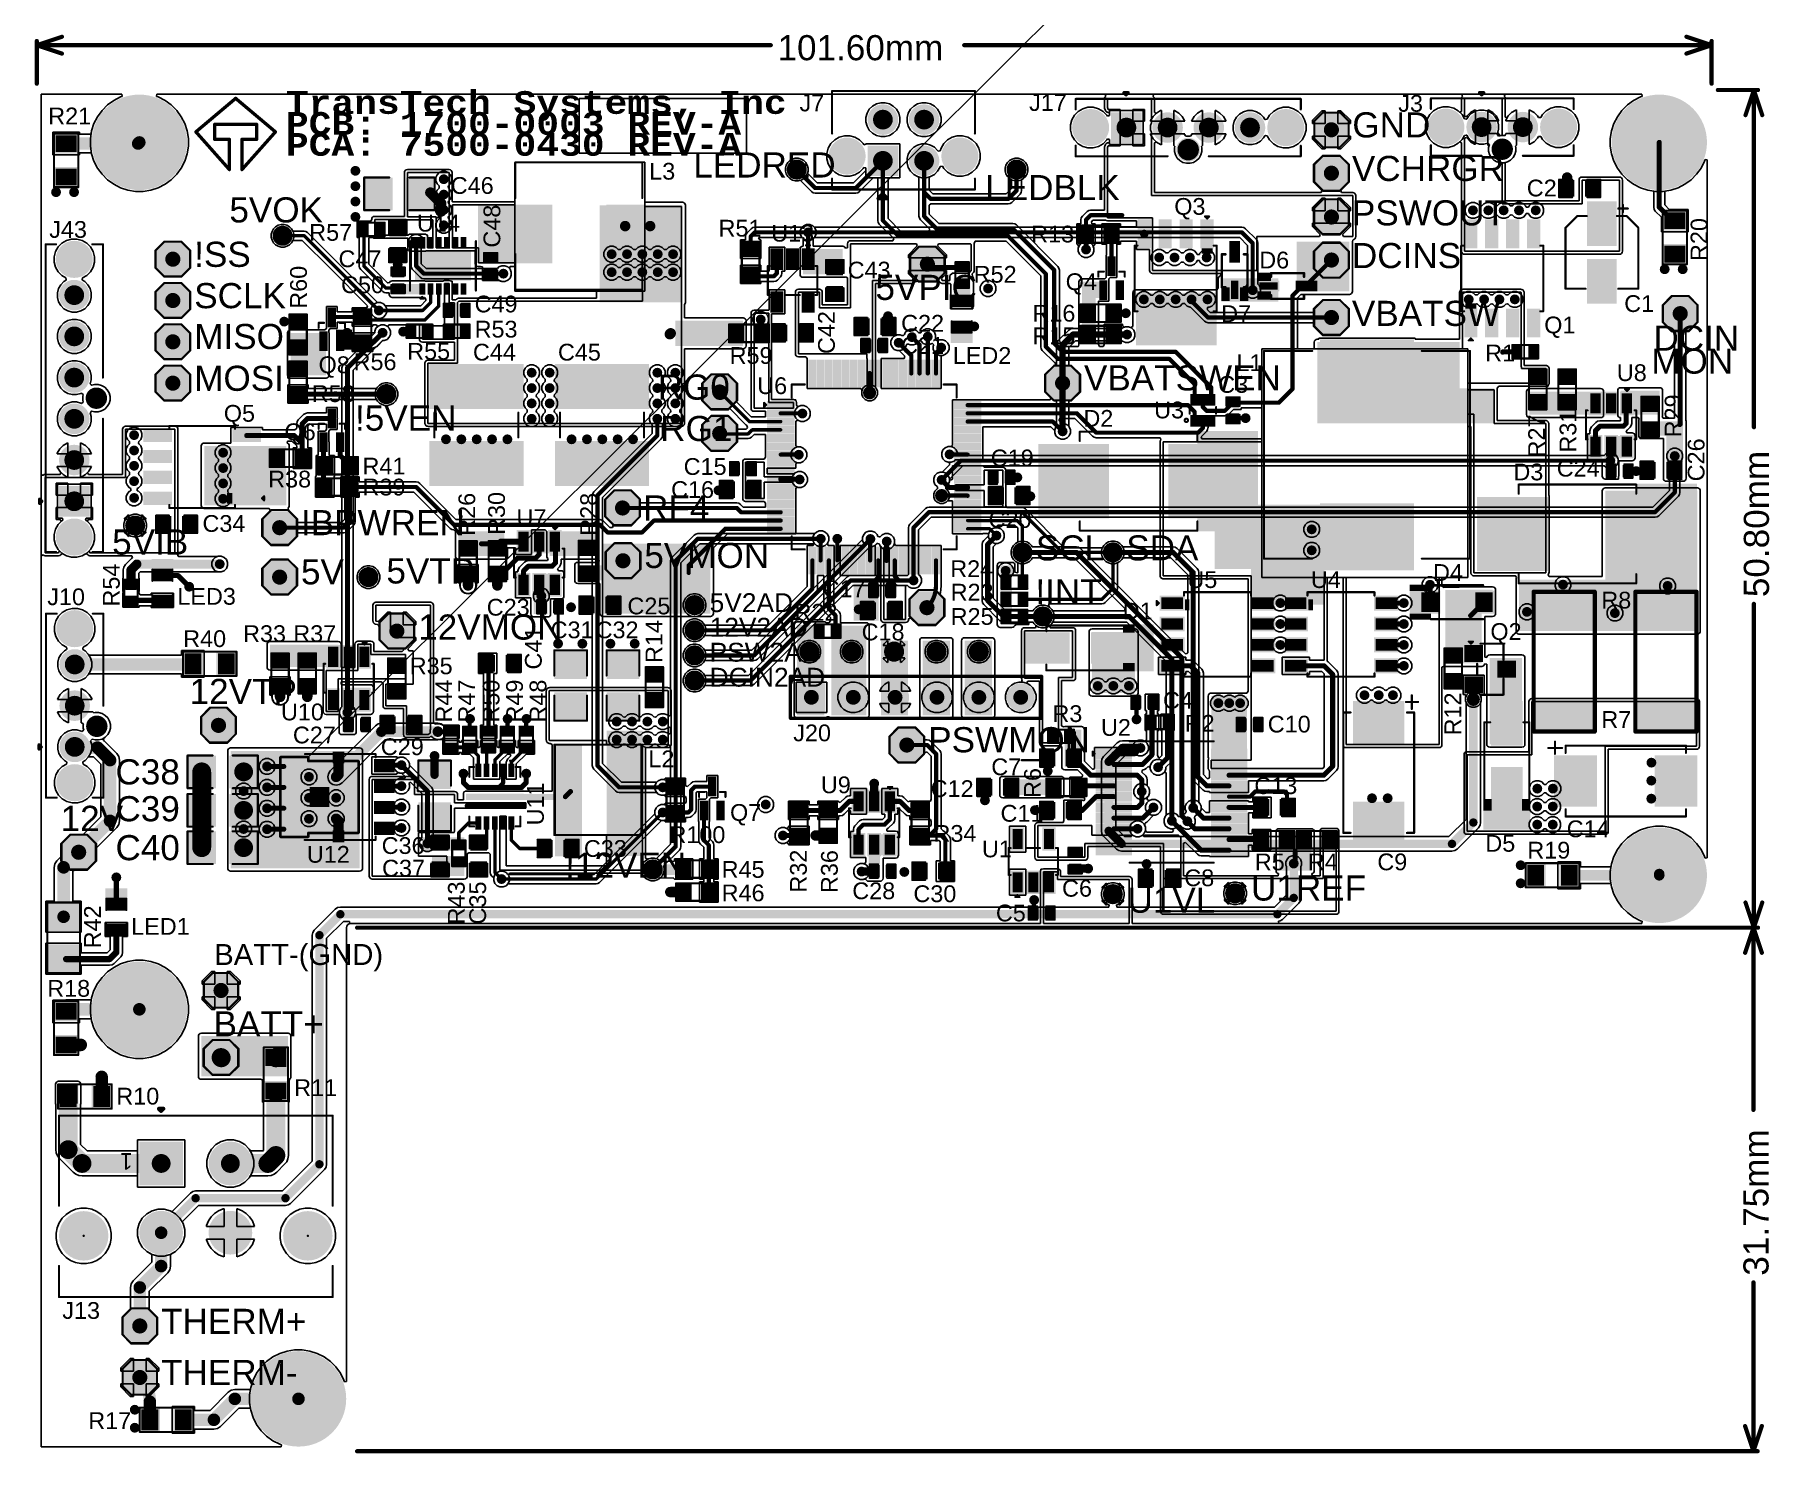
# Model space of a CAD drawing. Header units: millimetres. Extents: x 0 to 215, y 0 to 215.
# Drawn here: x -0.005 to 4.138, y -0.005 to 3.382 of the extents above; entities that cross this region are included whole.
import ezdxf

# ---------------------------------------------------------------- set-up
doc = ezdxf.new("R2010")
doc.units = ezdxf.units.MM
doc.header["$MEASUREMENT"] = 0
for name, color, linetype in [('BottomLayer', 5, 'Continuous'), ('BottomSolder', 6, 'Continuous'), ('Mechanical1', 6, 'Continuous'), ('MultiLayer', 9, 'Continuous'), ('PadHoleLayer', 156, 'Continuous'), ('TopLayer', 1, 'Continuous'), ('TopOverlay', 2, 'Continuous'), ('TopPaste', 8, 'Continuous'), ('TopSolder', 216, 'Continuous'), ('ViaHoleLayer', 16, 'Continuous')]:
    doc.layers.add(name, color=color, linetype=linetype)
doc.styles.add('Arial', font='arial.ttf', dxfattribs={"height": 0.2})
doc.styles.add('Courier New', font='courbd.ttf', dxfattribs={"height": 0.2})

msp = doc.modelspace()

# ---------------------------------------------------------------- texts
at = {"layer": 'Mechanical1', "style": 'Arial'}
msp.add_text('101.60mm', height=0.06, dxfattribs=at).set_placement((1.7691, 3.321))
for s, p in [('50.80mm', (4.137, 2.0391)), ('31.75mm', (4.136, 0.4191))]:
    msp.add_text(s, height=0.06, rotation=90, dxfattribs=at).set_placement(p)
at = {"layer": 'TopOverlay'}
for s, height, style, p in [('TransTech Systems, Inc', 0.05425, 'Courier New', (0.595, 3.193)), ('J7', 0.04, 'Arial', (1.8217, 3.199)), ('J17', 0.04, 'Arial', (2.37, 3.2)), ('J3', 0.04, 'Arial', (3.2517, 3.198)), ('R21', 0.04, 'Arial', (0.0273, 3.168)), ('PCB: 1700-0003 REV-A', 0.05425, 'Courier New', (0.595, 3.143)), ('GND', 0.06, 'Arial', (3.142, 3.1367)), ('PCA: 7500-0430 REV-A', 0.05425, 'Courier New', (0.595, 3.093)), ('L3', 0.04, 'Arial', (1.4627, 3.036)), ('LEDRED', 0.06, 'Arial', (1.568, 3.041)), ('VCHRGR', 0.06, 'Arial', (3.141, 3.0327)), ('C46', 0.04, 'Arial', (0.9887, 3.002)), ('LEDBLK', 0.06, 'Arial', (2.265, 2.987)), ('C2', 0.04, 'Arial', (3.5587, 2.996)), ('5VOK', 0.06, 'Arial', (0.46, 2.9337)), ('PSWOUT', 0.06, 'Arial', (3.141, 2.9267)), ('U14', 0.04, 'Arial', (0.908, 2.912)), ('J43', 0.04, 'Arial', (0.0297, 2.897)), ('R57', 0.04, 'Arial', (0.6507, 2.89)), ('R51', 0.04, 'Arial', (1.6283, 2.9)), ('U13', 0.04, 'Arial', (1.754, 2.888)), ('R13', 0.04, 'Arial', (2.375, 2.886)), ('!SS', 0.06, 'Arial', (0.376, 2.8277)), ('C47', 0.04, 'Arial', (0.7207, 2.827)), ('D6', 0.04, 'Arial', (2.9197, 2.824)), ('DCINS', 0.06, 'Arial', (3.141, 2.8247)), ('C43', 0.04, 'Arial', (1.9367, 2.8)), ('R52', 0.04, 'Arial', (2.2377, 2.79)), ('SCLK', 0.06, 'Arial', (0.376, 2.729)), ('C50', 0.04, 'Arial', (0.7267, 2.765)), ('5VPIC', 0.06, 'Arial', (2.003, 2.7487)), ('Q4', 0.04, 'Arial', (2.4574, 2.7723)), ('C49', 0.04, 'Arial', (1.0457, 2.719)), ('R16', 0.04, 'Arial', (2.378, 2.697)), ('D7', 0.04, 'Arial', (2.8287, 2.696)), ('VBATSW', 0.06, 'Arial', (3.141, 2.6867)), ('C1', 0.04, 'Arial', (3.7913, 2.72)), ('R53', 0.04, 'Arial', (1.0457, 2.659)), ('C22', 0.04, 'Arial', (2.0643, 2.673)), ('Q1', 0.04, 'Arial', (3.6003, 2.669)), ('MISO', 0.06, 'Arial', (0.376, 2.6314)), ('C21', 0.04, 'Arial', (2.0643, 2.62)), ('R15', 0.04, 'Arial', (2.378, 2.643)), ('DCIN', 0.06, 'Arial', (3.861, 2.6276)), ('Q8', 0.04, 'Arial', (0.673, 2.574)), ('R56', 0.04, 'Arial', (0.7567, 2.581)), ('R55', 0.04, 'Arial', (0.8847, 2.606)), ('C44', 0.04, 'Arial', (1.0417, 2.604)), ('C45', 0.04, 'Arial', (1.2447, 2.604)), ('R59', 0.04, 'Arial', (1.6547, 2.596)), ('LED2', 0.04, 'Arial', (2.1877, 2.596)), ('L1', 0.04, 'Arial', (2.8653, 2.579)), ('MON', 0.06, 'Arial', (3.856, 2.5727)), ('MOSI', 0.06, 'Arial', (0.376, 2.5317)), ('RG0', 0.06, 'Arial', (1.483, 2.5107)), ('VBATSWEN', 0.06, 'Arial', (2.501, 2.5327)), ('U8', 0.04, 'Arial', (3.7737, 2.555)), ('R58', 0.04, 'Arial', (0.6567, 2.505)), ('U6', 0.04, 'Arial', (1.7207, 2.524)), ('C3', 0.04, 'Arial', (2.8217, 2.527)), ('Q5', 0.04, 'Arial', (0.4467, 2.458)), ('!5VEN', 0.06, 'Arial', (0.76, 2.4367)), ('D2', 0.04, 'Arial', (2.4997, 2.446)), ('U3', 0.04, 'Arial', (2.6687, 2.466)), ('Q6', 0.04, 'Arial', (0.5917, 2.414)), ('RG1', 0.06, 'Arial', (1.489, 2.4117)), ('R41', 0.04, 'Arial', (0.778, 2.332)), ('C15', 0.04, 'Arial', (1.545, 2.331)), ('C19', 0.04, 'Arial', (2.2785, 2.3515)), ('C24', 0.04, 'Arial', (3.6302, 2.327)), ('R38', 0.04, 'Arial', (0.5527, 2.301)), ('R39', 0.04, 'Arial', (0.778, 2.282)), ('D3', 0.04, 'Arial', (3.5267, 2.318)), ('RF4', 0.06, 'Arial', (1.448, 2.222)), ('C16', 0.04, 'Arial', (1.515, 2.276)), ('IBPWREN', 0.06, 'Arial', (0.631, 2.187)), ('U7', 0.04, 'Arial', (1.1457, 2.209)), ('C20', 0.04, 'Arial', (2.2732, 2.2045)), ('5VIB', 0.06, 'Arial', (0.18, 2.1407)), ('C34', 0.04, 'Arial', (0.3957, 2.195)), ('5VMON', 0.06, 'Arial', (1.451, 2.1087)), ('5V', 0.06, 'Arial', (0.631, 2.0697)), ('5VTP', 0.06, 'Arial', (0.835, 2.0717)), ('R24', 0.04, 'Arial', (2.1817, 2.087)), ('D4', 0.04, 'Arial', (3.3347, 2.078)), ('C17', 0.04, 'Arial', (1.877, 2.039)), ('R23', 0.04, 'Arial', (2.1827, 2.031)), ('U5', 0.04, 'Arial', (2.748, 2.061)), ('U4', 0.04, 'Arial', (3.043, 2.061)), ('J10', 0.04, 'Arial', (0.025, 2.02)), ('LED3', 0.04, 'Arial', (0.3357, 2.021)), ('C23', 0.04, 'Arial', (1.0747, 1.995)), ('C25', 0.04, 'Arial', (1.4107, 1.998)), ('5V2AD', 0.045, 'Arial', (1.607, 2.0035)), ('R8', 0.04, 'Arial', (3.7367, 2.012)), ('12VMON', 0.06, 'Arial', (0.911, 1.9377)), ('12V2AD', 0.045, 'Arial', (1.607, 1.9448)), ('R22', 0.04, 'Arial', (1.8097, 1.983)), ('R25', 0.04, 'Arial', (2.1827, 1.973)), ('D1', 0.04, 'Arial', (2.5936, 1.986)), ('R40', 0.04, 'Arial', (0.3497, 1.92)), ('R33', 0.04, 'Arial', (0.4927, 1.932)), ('R37', 0.04, 'Arial', (0.6127, 1.932)), ('C31', 0.04, 'Arial', (1.2273, 1.941)), ('C32', 0.04, 'Arial', (1.3347, 1.941)), ('C18', 0.04, 'Arial', (1.97, 1.936)), ('Q2', 0.04, 'Arial', (3.4717, 1.937)), ('PSW2AD', 0.045, 'Arial', (1.607, 1.8851)), ('R35', 0.04, 'Arial', (0.8907, 1.855)), ('DCIN2AD', 0.045, 'Arial', (1.607, 1.8255)), ('12VTP', 0.06, 'Arial', (0.365, 1.784)), ('U10', 0.04, 'Arial', (0.5833, 1.745)), ('R3', 0.04, 'Arial', (2.4257, 1.741)), ('C4', 0.04, 'Arial', (2.6897, 1.773)), ('U2', 0.04, 'Arial', (2.5417, 1.708)), ('R2', 0.04, 'Arial', (2.7417, 1.718)), ('C10', 0.04, 'Arial', (2.94, 1.716)), ('R7', 0.04, 'Arial', (3.7367, 1.727)), ('C27', 0.04, 'Arial', (0.6117, 1.69)), ('C29', 0.04, 'Arial', (0.8217, 1.662)), ('J20', 0.04, 'Arial', (1.8067, 1.695)), ('PSWMON', 0.06, 'Arial', (2.129, 1.6687)), ('L2', 0.04, 'Arial', (1.4607, 1.633)), ('C38', 0.06, 'Arial', (0.188, 1.592)), ('C7', 0.04, 'Arial', (2.2797, 1.614)), ('U9', 0.04, 'Arial', (1.8727, 1.571)), ('C12', 0.04, 'Arial', (2.135, 1.562)), ('C13', 0.04, 'Arial', (2.908, 1.569)), ('12V', 0.06, 'Arial', (0.057, 1.481)), ('C39', 0.06, 'Arial', (0.188, 1.504)), ('Q7', 0.04, 'Arial', (1.6557, 1.505)), ('C11', 0.04, 'Arial', (2.3017, 1.503)), ('R100', 0.04, 'Arial', (1.511, 1.452)), ('R34', 0.04, 'Arial', (2.1417, 1.455)), ('C14', 0.04, 'Arial', (3.654, 1.466)), ('C40', 0.06, 'Arial', (0.188, 1.411)), ('C36', 0.04, 'Arial', (0.8237, 1.426)), ('C33', 0.04, 'Arial', (1.3067, 1.419)), ('U1', 0.04, 'Arial', (2.2573, 1.418)), ('D5', 0.04, 'Arial', (3.4597, 1.4313)), ('R19', 0.04, 'Arial', (3.56, 1.415)), ('U12', 0.04, 'Arial', (0.645, 1.405)), ('C37', 0.04, 'Arial', (0.8247, 1.372)), ('!12VEN', 0.06, 'Arial', (1.262, 1.369)), ('R45', 0.04, 'Arial', (1.6357, 1.369)), ('R5', 0.04, 'Arial', (2.909, 1.387)), ('R4', 0.04, 'Arial', (3.0357, 1.387)), ('C9', 0.04, 'Arial', (3.2017, 1.387)), ('C8', 0.04, 'Arial', (2.7407, 1.349)), ('U1REF', 0.06, 'Arial', (2.9, 1.3147)), ('R46', 0.04, 'Arial', (1.6357, 1.313)), ('C28', 0.04, 'Arial', (1.9477, 1.318)), ('C30', 0.04, 'Arial', (2.0937, 1.311)), ('C6', 0.04, 'Arial', (2.4487, 1.324)), ('U1VL', 0.06, 'Arial', (2.605, 1.2857)), ('C5', 0.04, 'Arial', (2.2907, 1.265)), ('LED1', 0.04, 'Arial', (0.2254, 1.233)), ('BATT-(GND)', 0.05, 'Arial', (0.4238, 1.1609)), ('R18', 0.04, 'Arial', (0.025, 1.085)), ('BATT+', 0.06, 'Arial', (0.4223, 0.9904)), ('R11', 0.04, 'Arial', (0.6147, 0.848)), ('R10', 0.04, 'Arial', (0.19, 0.8277)), ('J13', 0.04, 'Arial', (0.061, 0.316)), ('THERM+', 0.06, 'Arial', (0.297, 0.28)), ('THERM-', 0.06, 'Arial', (0.297, 0.158)), ('R17', 0.04, 'Arial', (0.123, 0.053))]:
    msp.add_text(s, height=height, dxfattribs=dict(at, style=style)).set_placement(p)
at = {"layer": 'TopOverlay', "style": 'Arial'}
for s, height, rotation, p in [('Q3', 0.04, 360, (2.7167, 2.952)), ('C48', 0.04, 90, (1.107, 2.8737)), ('R20', 0.04, 90, (3.99, 2.8417)), ('R60', 0.04, 90, (0.645, 2.7277)), ('C42', 0.04, 90, (1.906, 2.6197)), ('R1', 0.04, 360, (3.4593, 2.602)), ('R29', 0.04, 90, (3.928, 2.4207)), ('R27', 0.04, 90, (3.602, 2.3727)), ('R31', 0.04, 90, (3.677, 2.3843)), ('C26', 0.04, 90, (3.983, 2.3157)), ('R26', 0.04, 90, (1.047, 2.1857)), ('R30', 0.04, 90, (1.118, 2.1877)), ('R28', 0.04, 90, (1.338, 2.1857)), ('SCL', 0.06, 360, (2.386, 2.1267)), ('SDA', 0.06, 360, (2.602, 2.1267)), ('R54', 0.04, 90, (0.198, 2.0167)), ('!INT', 0.06, 360, (2.385, 2.022)), ('C41', 0.04, 90, (1.206, 1.8663)), ('R14', 0.04, 90, (1.494, 1.882)), ('R44', 0.04, 90, (0.992, 1.7397)), ('R47', 0.04, 90, (1.0465, 1.7397)), ('R50', 0.04, 90, (1.105, 1.7397)), ('R49', 0.04, 90, (1.161, 1.7397)), ('R48', 0.04, 90, (1.217, 1.7397)), ('R12', 0.04, 90, (3.402, 1.709)), ('R6', 0.04, 90, (2.398, 1.5597)), ('U11', 0.04, 90, (1.211, 1.4943)), ('R32', 0.04, 90, (1.839, 1.3337)), ('R36', 0.04, 90, (1.913, 1.3327)), ('R43', 0.04, 90, (1.022, 1.2577)), ('C35', 0.04, 90, (1.073, 1.2577)), ('R42', 0.04, 90, (0.153, 1.2007))]:
    msp.add_text(s, height=height, rotation=rotation, dxfattribs=at).set_placement(p)

# ---------------------------------------------------------------- blocks, each defined once
blk = doc.blocks.new('T____P______TH_1_8___H_________0_92___1')
at = {"layer": 'BottomLayer'}
blk.add_hatch(color=5, dxfattribs=at).paths.add_polyline_path([(0.0177, 0.0354), (-0.0177, 0.0354), (-0.0354, 0.0177), (-0.0354, -0.0177), (-0.0177, -0.0354), (0.0177, -0.0354), (0.0354, -0.0177), (0.0354, 0.0177)])
at = {"layer": 'BottomSolder'}
blk.add_hatch(color=6, dxfattribs=at).paths.add_polyline_path([(0.0197, 0.0394), (-0.0197, 0.0394), (-0.0394, 0.0197), (-0.0394, -0.0197), (-0.0197, -0.0394), (0.0197, -0.0394), (0.0394, -0.0197), (0.0394, 0.0197)])
at = {"layer": 'MultiLayer'}
blk.add_hatch(color=9, dxfattribs=at).paths.add_polyline_path([(0.0177, 0.0354), (-0.0177, 0.0354), (-0.0354, 0.0177), (-0.0354, -0.0177), (-0.0177, -0.0354), (0.0177, -0.0354), (0.0354, -0.0177), (0.0354, 0.0177)])
at = {"layer": 'PadHoleLayer'}
h = blk.add_hatch(color=156, dxfattribs=at)
edge = h.paths.add_edge_path()
edge.add_arc((0, 0), 0.0181, 0, 360)
at = {"layer": 'TopLayer'}
blk.add_hatch(color=1, dxfattribs=at).paths.add_polyline_path([(0.0177, 0.0354), (-0.0177, 0.0354), (-0.0354, 0.0177), (-0.0354, -0.0177), (-0.0177, -0.0354), (0.0177, -0.0354), (0.0354, -0.0177), (0.0354, 0.0177)])
at = {"layer": 'TopSolder'}
blk.add_hatch(color=216, dxfattribs=at).paths.add_polyline_path([(0.0197, 0.0394), (-0.0197, 0.0394), (-0.0394, 0.0197), (-0.0394, -0.0197), (-0.0197, -0.0394), (0.0197, -0.0394), (0.0394, -0.0197), (0.0394, 0.0197)])
at = {"layer": 'TopOverlay', "const_width": 0.005}
for points in [[(-0.02, 0.042), (-0.041, 0.021)], [(0.02, 0.042), (-0.02, 0.042)], [(0.041, 0.021), (0.02, 0.042)], [(-0.041, 0.021), (-0.041, -0.021)], [(0.041, 0.021), (0.041, -0.021)], [(-0.021, -0.041), (-0.041, -0.021)], [(0.021, -0.041), (-0.02, -0.041)], [(0.041, -0.021), (0.021, -0.041)]]:
    blk.add_lwpolyline(points, dxfattribs=at)
at = {"layer": 'TopOverlay', "const_width": 0.0025}
for points in [[(-0.0213, 0.042, 1), (-0.0187, 0.042, 1)], [(-0.0213, 0.042, 1), (-0.0187, 0.042, 1)], [(0.0187, 0.042, 1), (0.0213, 0.042, 1)], [(0.0187, 0.042, 1), (0.0213, 0.042, 1)], [(-0.0423, 0.021, 1), (-0.0398, 0.021, 1)], [(-0.0423, 0.021, 1), (-0.0398, 0.021, 1)], [(0.0398, 0.021, 1), (0.0423, 0.021, 1)], [(0.0398, 0.021, 1), (0.0423, 0.021, 1)], [(-0.0423, -0.021, 1), (-0.0398, -0.021, 1)], [(-0.0423, -0.021, 1), (-0.0398, -0.021, 1)], [(-0.0222, -0.041, 1), (-0.0198, -0.041, 1)], [(-0.0213, -0.041, 1), (-0.0187, -0.041, 1)], [(0.0198, -0.041, 1), (0.0222, -0.041, 1)], [(0.0198, -0.041, 1), (0.0222, -0.041, 1)], [(0.0398, -0.021, 1), (0.0423, -0.021, 1)], [(0.0398, -0.021, 1), (0.0423, -0.021, 1)]]:
    blk.add_lwpolyline(points, format="xyb", close=True, dxfattribs=at)
blk = doc.blocks.new('C___0402_2')
at = {"layer": 'TopLayer'}
for points in [[(-0.0275, -0.0125), (-0.0275, 0.0125), (-0.0095, 0.0125), (-0.0095, -0.0125)], [(0.0095, -0.0125), (0.0095, 0.0125), (0.0275, 0.0125), (0.0275, -0.0125)]]:
    blk.add_hatch(color=1, dxfattribs=at).paths.add_polyline_path(points)
at = {"layer": 'TopPaste'}
for points in [[(-0.0275, -0.0125), (-0.0275, 0.0125), (-0.0095, 0.0125), (-0.0095, -0.0125)], [(0.0095, -0.0125), (0.0095, 0.0125), (0.0275, 0.0125), (0.0275, -0.0125)]]:
    blk.add_hatch(color=8, dxfattribs=at).paths.add_polyline_path(points)
at = {"layer": 'TopSolder'}
for points in [[(-0.0299, -0.0149), (-0.0299, 0.0149), (-0.0071, 0.0149), (-0.0071, -0.0149)], [(0.0071, -0.0149), (0.0071, 0.0149), (0.0299, 0.0149), (0.0299, -0.0149)]]:
    blk.add_hatch(color=216, dxfattribs=at).paths.add_polyline_path(points)
at = {"layer": 'TopOverlay', "const_width": 0.005}
for points in [[(-0.031, -0.016), (-0.031, 0.016)], [(-0.031, 0.016), (-0.011, 0.016)], [(0.011, 0.016), (0.031, 0.016)], [(0.031, -0.016), (0.031, 0.016)], [(-0.031, -0.016), (-0.011, -0.016)], [(0.011, -0.016), (0.031, -0.016)]]:
    blk.add_lwpolyline(points, dxfattribs=at)
at = {"layer": 'TopOverlay', "const_width": 0.0025}
for points in [[(-0.0323, 0.016, 1), (-0.0297, 0.016, 1)], [(-0.0323, 0.016, 1), (-0.0297, 0.016, 1)], [(-0.0123, 0.016, 1), (-0.0097, 0.016, 1)], [(0.0097, 0.016, 1), (0.0123, 0.016, 1)], [(0.0297, 0.016, 1), (0.0323, 0.016, 1)], [(0.0297, 0.016, 1), (0.0323, 0.016, 1)], [(-0.0323, -0.016, 1), (-0.0297, -0.016, 1)], [(-0.0323, -0.016, 1), (-0.0297, -0.016, 1)], [(-0.0123, -0.016, 1), (-0.0097, -0.016, 1)], [(0.0097, -0.016, 1), (0.0123, -0.016, 1)], [(0.0297, -0.016, 1), (0.0323, -0.016, 1)], [(0.0297, -0.016, 1), (0.0323, -0.016, 1)]]:
    blk.add_lwpolyline(points, format="xyb", close=True, dxfattribs=at)
blk = doc.blocks.new('0462075004_3')
at = {"layer": 'BottomLayer'}
h = blk.add_hatch(color=5, dxfattribs=at)
edge = h.paths.add_edge_path()
edge.add_arc((-0.0827, 0.0789), 0.0492, 0, 360)
h = blk.add_hatch(color=5, dxfattribs=at)
edge = h.paths.add_edge_path()
edge.add_arc((0.0827, 0.0789), 0.0492, 0, 360)
h = blk.add_hatch(color=5, dxfattribs=at)
edge = h.paths.add_edge_path()
edge.add_arc((-0.0827, -0.0864), 0.0492, 0, 360)
blk.add_hatch(color=5, dxfattribs=at).paths.add_polyline_path([(0.0335, -0.0372), (0.1319, -0.0372), (0.1319, -0.1356), (0.0335, -0.1356)])
at = {"layer": 'BottomSolder'}
h = blk.add_hatch(color=6, dxfattribs=at)
edge = h.paths.add_edge_path()
edge.add_arc((-0.0827, 0.0789), 0.0522, 0, 360)
h = blk.add_hatch(color=6, dxfattribs=at)
edge = h.paths.add_edge_path()
edge.add_arc((0.0827, 0.0789), 0.0522, 0, 360)
h = blk.add_hatch(color=6, dxfattribs=at)
edge = h.paths.add_edge_path()
edge.add_arc((-0.2677, 0.0864), 0.003, 0, 360)
h = blk.add_hatch(color=6, dxfattribs=at)
edge = h.paths.add_edge_path()
edge.add_arc((0.2677, 0.0864), 0.003, 0, 360)
h = blk.add_hatch(color=6, dxfattribs=at)
edge = h.paths.add_edge_path()
edge.add_arc((-0.0827, -0.0864), 0.0522, 0, 360)
blk.add_hatch(color=6, dxfattribs=at).paths.add_polyline_path([(0.0305, -0.0342), (0.1349, -0.0342), (0.1349, -0.1386), (0.0305, -0.1386)])
at = {"layer": 'MultiLayer'}
h = blk.add_hatch(color=9, dxfattribs=at)
edge = h.paths.add_edge_path()
edge.add_arc((-0.0827, 0.0789), 0.0492, 0, 360)
h = blk.add_hatch(color=9, dxfattribs=at)
edge = h.paths.add_edge_path()
edge.add_arc((0.0827, 0.0789), 0.0492, 0, 360)
h = blk.add_hatch(color=9, dxfattribs=at)
edge = h.paths.add_edge_path()
edge.add_arc((-0.0827, -0.0864), 0.0492, 0, 360)
blk.add_hatch(color=9, dxfattribs=at).paths.add_polyline_path([(0.0335, -0.0372), (0.1319, -0.0372), (0.1319, -0.1356), (0.0335, -0.1356)])
at = {"layer": 'PadHoleLayer'}
h = blk.add_hatch(color=156, dxfattribs=at)
edge = h.paths.add_edge_path()
edge.add_arc((-0.2677, 0.0864), 0.0591, 0, 360)
h = blk.add_hatch(color=156, dxfattribs=at)
edge = h.paths.add_edge_path()
edge.add_arc((0.2677, 0.0864), 0.0591, 0, 360)
h = blk.add_hatch(color=156, dxfattribs=at)
edge = h.paths.add_edge_path()
edge.add_arc((-0.0827, 0.0789), 0.0354, 0, 360)
h = blk.add_hatch(color=156, dxfattribs=at)
edge = h.paths.add_edge_path()
edge.add_arc((0.0827, 0.0789), 0.0354, 0, 360)
h = blk.add_hatch(color=156, dxfattribs=at)
edge = h.paths.add_edge_path()
edge.add_arc((-0.0827, -0.0864), 0.0354, 0, 360)
h = blk.add_hatch(color=156, dxfattribs=at)
edge = h.paths.add_edge_path()
edge.add_arc((0.0827, -0.0864), 0.0354, 0, 360)
at = {"layer": 'TopLayer'}
h = blk.add_hatch(color=1, dxfattribs=at)
edge = h.paths.add_edge_path()
edge.add_arc((-0.0827, 0.0789), 0.0492, 0, 360)
h = blk.add_hatch(color=1, dxfattribs=at)
edge = h.paths.add_edge_path()
edge.add_arc((0.0827, 0.0789), 0.0492, 0, 360)
h = blk.add_hatch(color=1, dxfattribs=at)
edge = h.paths.add_edge_path()
edge.add_arc((-0.0827, -0.0864), 0.0492, 0, 360)
blk.add_hatch(color=1, dxfattribs=at).paths.add_polyline_path([(0.0335, -0.0372), (0.1319, -0.0372), (0.1319, -0.1356), (0.0335, -0.1356)])
at = {"layer": 'TopSolder'}
h = blk.add_hatch(color=216, dxfattribs=at)
edge = h.paths.add_edge_path()
edge.add_arc((-0.0827, 0.0789), 0.0522, 0, 360)
h = blk.add_hatch(color=216, dxfattribs=at)
edge = h.paths.add_edge_path()
edge.add_arc((0.0827, 0.0789), 0.0522, 0, 360)
h = blk.add_hatch(color=216, dxfattribs=at)
edge = h.paths.add_edge_path()
edge.add_arc((-0.2677, 0.0864), 0.003, 0, 360)
h = blk.add_hatch(color=216, dxfattribs=at)
edge = h.paths.add_edge_path()
edge.add_arc((0.2677, 0.0864), 0.003, 0, 360)
h = blk.add_hatch(color=216, dxfattribs=at)
edge = h.paths.add_edge_path()
edge.add_arc((-0.0827, -0.0864), 0.0522, 0, 360)
blk.add_hatch(color=216, dxfattribs=at).paths.add_polyline_path([(0.0305, -0.0342), (0.1349, -0.0342), (0.1349, -0.1386), (0.0305, -0.1386)])
at = {"layer": 'TopOverlay'}
for points, const_width in [([(0.3268, 0.2325), (-0.3268, 0.2325)], 0.005), ([(-0.3268, 0.2325), (-0.3268, 0.1583)], 0.005), ([(0.3268, 0.2325), (0.3268, 0.1583)], 0.005), ([(-0.3268, 0.0145), (-0.3268, -0.2006)], 0.005), ([(0.3268, 0.0145), (0.3268, -0.2006)], 0.005), ([(0.3268, -0.2006), (-0.3268, -0.2006)], 0.005), ([(0.0827, -0.212), (0.0777, -0.217)], 0.01), ([(0.0877, -0.217), (0.0827, -0.212)], 0.01), ([(0.0877, -0.217), (0.0777, -0.217)], 0.01)]:
    blk.add_lwpolyline(points, dxfattribs=dict(at, const_width=const_width))
for points, const_width in [([(-0.328, 0.2325, 1), (-0.3255, 0.2325, 1)], 0.0025), ([(-0.328, 0.2325, 1), (-0.3255, 0.2325, 1)], 0.0025), ([(0.3255, 0.2325, 1), (0.328, 0.2325, 1)], 0.0025), ([(0.3255, 0.2325, 1), (0.328, 0.2325, 1)], 0.0025), ([(-0.328, 0.1583, 1), (-0.3255, 0.1583, 1)], 0.0025), ([(0.3255, 0.1583, 1), (0.328, 0.1583, 1)], 0.0025), ([(-0.328, 0.0145, 1), (-0.3255, 0.0145, 1)], 0.0025), ([(0.3255, 0.0145, 1), (0.328, 0.0145, 1)], 0.0025), ([(-0.328, -0.2006, 1), (-0.3255, -0.2006, 1)], 0.0025), ([(-0.328, -0.2006, 1), (-0.3255, -0.2006, 1)], 0.0025), ([(0.0802, -0.212, 1), (0.0852, -0.212, 1)], 0.005), ([(0.0802, -0.212, 1), (0.0852, -0.212, 1)], 0.005), ([(0.3255, -0.2006, 1), (0.328, -0.2006, 1)], 0.0025), ([(0.3255, -0.2006, 1), (0.328, -0.2006, 1)], 0.0025), ([(0.0752, -0.217, 1), (0.0802, -0.217, 1)], 0.005), ([(0.0752, -0.217, 1), (0.0802, -0.217, 1)], 0.005), ([(0.0852, -0.217, 1), (0.0902, -0.217, 1)], 0.005), ([(0.0852, -0.217, 1), (0.0902, -0.217, 1)], 0.005)]:
    blk.add_lwpolyline(points, format="xyb", close=True, dxfattribs=dict(at, const_width=const_width))
blk.add_text('1', height=0.0394, dxfattribs=at).set_placement((0.1509, -0.1111))
blk = doc.blocks.new('R___0402_4')
at = {"layer": 'TopLayer'}
for points in [[(-0.0275, -0.0125), (-0.0275, 0.0125), (-0.0095, 0.0125), (-0.0095, -0.0125)], [(0.0095, -0.0125), (0.0095, 0.0125), (0.0275, 0.0125), (0.0275, -0.0125)]]:
    blk.add_hatch(color=1, dxfattribs=at).paths.add_polyline_path(points)
at = {"layer": 'TopPaste'}
for points in [[(-0.0275, -0.0125), (-0.0275, 0.0125), (-0.0095, 0.0125), (-0.0095, -0.0125)], [(0.0095, -0.0125), (0.0095, 0.0125), (0.0275, 0.0125), (0.0275, -0.0125)]]:
    blk.add_hatch(color=8, dxfattribs=at).paths.add_polyline_path(points)
at = {"layer": 'TopSolder'}
for points in [[(-0.0297, -0.0147), (-0.0297, 0.0147), (-0.0073, 0.0147), (-0.0073, -0.0147)], [(0.0073, -0.0147), (0.0073, 0.0147), (0.0297, 0.0147), (0.0297, -0.0147)]]:
    blk.add_hatch(color=216, dxfattribs=at).paths.add_polyline_path(points)
at = {"layer": 'TopOverlay'}
for points, const_width in [([(-0.031, -0.016), (-0.031, 0.016)], 0.005), ([(0.031, 0.016), (-0.031, 0.016)], 0.005), ([(0.031, -0.016), (0.031, 0.016)], 0.005), ([(0.031, -0.016), (-0.031, -0.016)], 0.005), ([(0.032, -0.017), (-0.032, -0.017)], 0.000127)]:
    blk.add_lwpolyline(points, dxfattribs=dict(at, const_width=const_width))
for points, const_width in [([(-0.0323, 0.016, 1), (-0.0297, 0.016, 1)], 0.0025), ([(-0.0323, 0.016, 1), (-0.0297, 0.016, 1)], 0.0025), ([(0.0297, 0.016, 1), (0.0323, 0.016, 1)], 0.0025), ([(0.0297, 0.016, 1), (0.0323, 0.016, 1)], 0.0025), ([(-0.0323, -0.016, 1), (-0.0297, -0.016, 1)], 0.0025), ([(-0.0323, -0.016, 1), (-0.0297, -0.016, 1)], 0.0025), ([(-0.032, -0.017, 1), (-0.032, -0.017, 1)], 0.0000635), ([(0.0297, -0.016, 1), (0.0323, -0.016, 1)], 0.0025), ([(0.0297, -0.016, 1), (0.0323, -0.016, 1)], 0.0025), ([(0.032, -0.017, 1), (0.032, -0.017, 1)], 0.0000635)]:
    blk.add_lwpolyline(points, format="xyb", close=True, dxfattribs=dict(at, const_width=const_width))
blk = doc.blocks.new('R___0402_5')
at = {"layer": 'TopLayer'}
for points in [[(-0.0275, -0.0125), (-0.0275, 0.0125), (-0.0095, 0.0125), (-0.0095, -0.0125)], [(0.0095, -0.0125), (0.0095, 0.0125), (0.0275, 0.0125), (0.0275, -0.0125)]]:
    blk.add_hatch(color=1, dxfattribs=at).paths.add_polyline_path(points)
at = {"layer": 'TopPaste'}
for points in [[(-0.0275, -0.0125), (-0.0275, 0.0125), (-0.0095, 0.0125), (-0.0095, -0.0125)], [(0.0095, -0.0125), (0.0095, 0.0125), (0.0275, 0.0125), (0.0275, -0.0125)]]:
    blk.add_hatch(color=8, dxfattribs=at).paths.add_polyline_path(points)
at = {"layer": 'TopSolder'}
for points in [[(-0.0297, -0.0147), (-0.0297, 0.0147), (-0.0073, 0.0147), (-0.0073, -0.0147)], [(0.0073, -0.0147), (0.0073, 0.0147), (0.0297, 0.0147), (0.0297, -0.0147)]]:
    blk.add_hatch(color=216, dxfattribs=at).paths.add_polyline_path(points)
at = {"layer": 'TopOverlay'}
for points, const_width in [([(-0.031, -0.016), (-0.031, 0.016)], 0.005), ([(0.031, 0.016), (-0.031, 0.016)], 0.005), ([(0.031, -0.016), (0.031, 0.016)], 0.005), ([(0.031, -0.016), (-0.031, -0.016)], 0.005), ([(0.032, -0.017), (-0.032, -0.017)], 0.000127)]:
    blk.add_lwpolyline(points, dxfattribs=dict(at, const_width=const_width))
for points, const_width in [([(-0.0323, 0.016, 1), (-0.0297, 0.016, 1)], 0.0025), ([(-0.0323, 0.016, 1), (-0.0297, 0.016, 1)], 0.0025), ([(0.0297, 0.016, 1), (0.0323, 0.016, 1)], 0.0025), ([(0.0297, 0.016, 1), (0.0323, 0.016, 1)], 0.0025), ([(-0.0323, -0.016, 1), (-0.0297, -0.016, 1)], 0.0025), ([(-0.0323, -0.016, 1), (-0.0297, -0.016, 1)], 0.0025), ([(-0.032, -0.017, 1), (-0.032, -0.017, 1)], 0.0000635), ([(0.0297, -0.016, 1), (0.0323, -0.016, 1)], 0.0025), ([(0.0297, -0.016, 1), (0.0323, -0.016, 1)], 0.0025), ([(0.032, -0.017, 1), (0.032, -0.017, 1)], 0.0000635)]:
    blk.add_lwpolyline(points, format="xyb", close=True, dxfattribs=dict(at, const_width=const_width))
blk = doc.blocks.new('R___0402_6')
at = {"layer": 'TopLayer'}
for points in [[(-0.0275, -0.0125), (-0.0275, 0.0125), (-0.0095, 0.0125), (-0.0095, -0.0125)], [(0.0095, -0.0125), (0.0095, 0.0125), (0.0275, 0.0125), (0.0275, -0.0125)]]:
    blk.add_hatch(color=1, dxfattribs=at).paths.add_polyline_path(points)
at = {"layer": 'TopPaste'}
for points in [[(-0.0275, -0.0125), (-0.0275, 0.0125), (-0.0095, 0.0125), (-0.0095, -0.0125)], [(0.0095, -0.0125), (0.0095, 0.0125), (0.0275, 0.0125), (0.0275, -0.0125)]]:
    blk.add_hatch(color=8, dxfattribs=at).paths.add_polyline_path(points)
at = {"layer": 'TopSolder'}
for points in [[(-0.0297, -0.0147), (-0.0297, 0.0147), (-0.0073, 0.0147), (-0.0073, -0.0147)], [(0.0073, -0.0147), (0.0073, 0.0147), (0.0297, 0.0147), (0.0297, -0.0147)]]:
    blk.add_hatch(color=216, dxfattribs=at).paths.add_polyline_path(points)
at = {"layer": 'TopOverlay'}
for points, const_width in [([(-0.031, -0.016), (-0.031, 0.016)], 0.005), ([(0.031, 0.016), (-0.031, 0.016)], 0.005), ([(0.031, -0.016), (0.031, 0.016)], 0.005), ([(0.031, -0.016), (-0.031, -0.016)], 0.005), ([(0.032, -0.017), (-0.032, -0.017)], 0.000127)]:
    blk.add_lwpolyline(points, dxfattribs=dict(at, const_width=const_width))
for points, const_width in [([(-0.0323, 0.016, 1), (-0.0297, 0.016, 1)], 0.0025), ([(-0.0323, 0.016, 1), (-0.0297, 0.016, 1)], 0.0025), ([(0.0297, 0.016, 1), (0.0323, 0.016, 1)], 0.0025), ([(0.0297, 0.016, 1), (0.0323, 0.016, 1)], 0.0025), ([(-0.0323, -0.016, 1), (-0.0297, -0.016, 1)], 0.0025), ([(-0.0323, -0.016, 1), (-0.0297, -0.016, 1)], 0.0025), ([(-0.032, -0.017, 1), (-0.032, -0.017, 1)], 0.0000635), ([(0.0297, -0.016, 1), (0.0323, -0.016, 1)], 0.0025), ([(0.0297, -0.016, 1), (0.0323, -0.016, 1)], 0.0025), ([(0.032, -0.017, 1), (0.032, -0.017, 1)], 0.0000635)]:
    blk.add_lwpolyline(points, format="xyb", close=True, dxfattribs=dict(at, const_width=const_width))
blk = doc.blocks.new('R___0402_7')
at = {"layer": 'TopLayer'}
for points in [[(-0.0275, -0.0125), (-0.0275, 0.0125), (-0.0095, 0.0125), (-0.0095, -0.0125)], [(0.0095, -0.0125), (0.0095, 0.0125), (0.0275, 0.0125), (0.0275, -0.0125)]]:
    blk.add_hatch(color=1, dxfattribs=at).paths.add_polyline_path(points)
at = {"layer": 'TopPaste'}
for points in [[(-0.0275, -0.0125), (-0.0275, 0.0125), (-0.0095, 0.0125), (-0.0095, -0.0125)], [(0.0095, -0.0125), (0.0095, 0.0125), (0.0275, 0.0125), (0.0275, -0.0125)]]:
    blk.add_hatch(color=8, dxfattribs=at).paths.add_polyline_path(points)
at = {"layer": 'TopSolder'}
for points in [[(-0.0297, -0.0147), (-0.0297, 0.0147), (-0.0073, 0.0147), (-0.0073, -0.0147)], [(0.0073, -0.0147), (0.0073, 0.0147), (0.0297, 0.0147), (0.0297, -0.0147)]]:
    blk.add_hatch(color=216, dxfattribs=at).paths.add_polyline_path(points)
at = {"layer": 'TopOverlay'}
for points, const_width in [([(-0.031, -0.016), (-0.031, 0.016)], 0.005), ([(0.031, 0.016), (-0.031, 0.016)], 0.005), ([(0.031, -0.016), (0.031, 0.016)], 0.005), ([(0.031, -0.016), (-0.031, -0.016)], 0.005), ([(0.032, -0.017), (-0.032, -0.017)], 0.000127)]:
    blk.add_lwpolyline(points, dxfattribs=dict(at, const_width=const_width))
for points, const_width in [([(-0.0323, 0.016, 1), (-0.0297, 0.016, 1)], 0.0025), ([(-0.0323, 0.016, 1), (-0.0297, 0.016, 1)], 0.0025), ([(0.0297, 0.016, 1), (0.0323, 0.016, 1)], 0.0025), ([(0.0297, 0.016, 1), (0.0323, 0.016, 1)], 0.0025), ([(-0.0323, -0.016, 1), (-0.0297, -0.016, 1)], 0.0025), ([(-0.0323, -0.016, 1), (-0.0297, -0.016, 1)], 0.0025), ([(-0.032, -0.017, 1), (-0.032, -0.017, 1)], 0.0000635), ([(0.0297, -0.016, 1), (0.0323, -0.016, 1)], 0.0025), ([(0.0297, -0.016, 1), (0.0323, -0.016, 1)], 0.0025), ([(0.032, -0.017, 1), (0.032, -0.017, 1)], 0.0000635)]:
    blk.add_lwpolyline(points, format="xyb", close=True, dxfattribs=dict(at, const_width=const_width))
blk = doc.blocks.new('R___0402_8')
at = {"layer": 'TopLayer'}
for points in [[(-0.0275, -0.0125), (-0.0275, 0.0125), (-0.0095, 0.0125), (-0.0095, -0.0125)], [(0.0095, -0.0125), (0.0095, 0.0125), (0.0275, 0.0125), (0.0275, -0.0125)]]:
    blk.add_hatch(color=1, dxfattribs=at).paths.add_polyline_path(points)
at = {"layer": 'TopPaste'}
for points in [[(-0.0275, -0.0125), (-0.0275, 0.0125), (-0.0095, 0.0125), (-0.0095, -0.0125)], [(0.0095, -0.0125), (0.0095, 0.0125), (0.0275, 0.0125), (0.0275, -0.0125)]]:
    blk.add_hatch(color=8, dxfattribs=at).paths.add_polyline_path(points)
at = {"layer": 'TopSolder'}
for points in [[(-0.0297, -0.0147), (-0.0297, 0.0147), (-0.0073, 0.0147), (-0.0073, -0.0147)], [(0.0073, -0.0147), (0.0073, 0.0147), (0.0297, 0.0147), (0.0297, -0.0147)]]:
    blk.add_hatch(color=216, dxfattribs=at).paths.add_polyline_path(points)
at = {"layer": 'TopOverlay'}
for points, const_width in [([(-0.031, 0.016), (-0.031, -0.016)], 0.005), ([(-0.031, 0.016), (0.031, 0.016)], 0.005), ([(0.031, 0.016), (0.031, -0.016)], 0.005), ([(-0.031, -0.016), (0.031, -0.016)], 0.005), ([(-0.032, -0.017), (0.032, -0.017)], 0.000127)]:
    blk.add_lwpolyline(points, dxfattribs=dict(at, const_width=const_width))
for points, const_width in [([(-0.0323, 0.016, 1), (-0.0297, 0.016, 1)], 0.0025), ([(-0.0323, 0.016, 1), (-0.0297, 0.016, 1)], 0.0025), ([(0.0297, 0.016, 1), (0.0323, 0.016, 1)], 0.0025), ([(0.0297, 0.016, 1), (0.0323, 0.016, 1)], 0.0025), ([(-0.0323, -0.016, 1), (-0.0297, -0.016, 1)], 0.0025), ([(-0.0323, -0.016, 1), (-0.0297, -0.016, 1)], 0.0025), ([(-0.032, -0.017, 1), (-0.032, -0.017, 1)], 0.0000635), ([(0.0297, -0.016, 1), (0.0323, -0.016, 1)], 0.0025), ([(0.0297, -0.016, 1), (0.0323, -0.016, 1)], 0.0025), ([(0.032, -0.017, 1), (0.032, -0.017, 1)], 0.0000635)]:
    blk.add_lwpolyline(points, format="xyb", close=True, dxfattribs=dict(at, const_width=const_width))
blk = doc.blocks.new('R___1206_9')
at = {"layer": 'TopLayer'}
for points in [[(-0.08, 0.035), (-0.02, 0.035), (-0.02, -0.035), (-0.08, -0.035)], [(0.02, 0.035), (0.08, 0.035), (0.08, -0.035), (0.02, -0.035)]]:
    blk.add_hatch(color=1, dxfattribs=at).paths.add_polyline_path(points)
at = {"layer": 'TopPaste'}
for points in [[(-0.08, 0.035), (-0.02, 0.035), (-0.02, -0.035), (-0.08, -0.035)], [(0.02, 0.035), (0.08, 0.035), (0.08, -0.035), (0.02, -0.035)]]:
    blk.add_hatch(color=8, dxfattribs=at).paths.add_polyline_path(points)
at = {"layer": 'TopSolder'}
for points in [[(-0.084, 0.039), (-0.016, 0.039), (-0.016, -0.039), (-0.084, -0.039)], [(0.016, 0.039), (0.084, 0.039), (0.084, -0.039), (0.016, -0.039)]]:
    blk.add_hatch(color=216, dxfattribs=at).paths.add_polyline_path(points)
at = {"layer": 'TopOverlay', "const_width": 0.005}
for points in [[(-0.084, 0.039), (-0.084, -0.039)], [(-0.084, 0.039), (0.084, 0.039)], [(0.084, 0.039), (0.084, -0.039)], [(-0.084, -0.039), (0.084, -0.039)]]:
    blk.add_lwpolyline(points, dxfattribs=at)
at = {"layer": 'TopOverlay', "const_width": 0.0025}
for points in [[(-0.08525, 0.039, 1), (-0.08275, 0.039, 1)], [(-0.08525, 0.039, 1), (-0.08275, 0.039, 1)], [(0.08275, 0.039, 1), (0.08525, 0.039, 1)], [(0.08275, 0.039, 1), (0.08525, 0.039, 1)], [(-0.08525, -0.039, 1), (-0.08275, -0.039, 1)], [(-0.08525, -0.039, 1), (-0.08275, -0.039, 1)], [(0.08275, -0.039, 1), (0.08525, -0.039, 1)], [(0.08275, -0.039, 1), (0.08525, -0.039, 1)]]:
    blk.add_lwpolyline(points, format="xyb", close=True, dxfattribs=at)
blk = doc.blocks.new('RES_2512_10')
at = {"layer": 'TopLayer'}
for points in [[(-0.1594, 0.0669), (-0.0965, 0.0669), (-0.0965, -0.0669), (-0.1594, -0.0669)], [(0.0965, 0.0669), (0.1594, 0.0669), (0.1594, -0.0669), (0.0965, -0.0669)]]:
    blk.add_hatch(color=1, dxfattribs=at).paths.add_polyline_path(points)
at = {"layer": 'TopPaste'}
for points in [[(-0.1594, 0.0669), (-0.0965, 0.0669), (-0.0965, -0.0669), (-0.1594, -0.0669)], [(0.0965, 0.0669), (0.1594, 0.0669), (0.1594, -0.0669), (0.0965, -0.0669)]]:
    blk.add_hatch(color=8, dxfattribs=at).paths.add_polyline_path(points)
at = {"layer": 'TopSolder'}
for points in [[(-0.1634, 0.0709), (-0.0925, 0.0709), (-0.0925, -0.0709), (-0.1634, -0.0709)], [(0.0925, 0.0709), (0.1634, 0.0709), (0.1634, -0.0709), (0.0925, -0.0709)]]:
    blk.add_hatch(color=216, dxfattribs=at).paths.add_polyline_path(points)
at = {"layer": 'TopOverlay', "const_width": 0.01}
for points in [[(-0.167, -0.073), (-0.167, 0.073)], [(0.1668, 0.073), (-0.167, 0.073)], [(0.1668, -0.073), (0.1668, 0.073)], [(0.1668, -0.073), (-0.167, -0.073)]]:
    blk.add_lwpolyline(points, dxfattribs=at)
at = {"layer": 'TopOverlay', "const_width": 0.005}
for points in [[(-0.1695, 0.073, 1), (-0.1645, 0.073, 1)], [(-0.1695, 0.073, 1), (-0.1645, 0.073, 1)], [(0.1643, 0.073, 1), (0.1693, 0.073, 1)], [(0.1643, 0.073, 1), (0.1693, 0.073, 1)], [(-0.1695, -0.073, 1), (-0.1645, -0.073, 1)], [(-0.1695, -0.073, 1), (-0.1645, -0.073, 1)], [(0.1643, -0.073, 1), (0.1693, -0.073, 1)], [(0.1643, -0.073, 1), (0.1693, -0.073, 1)]]:
    blk.add_lwpolyline(points, format="xyb", close=True, dxfattribs=at)
blk = doc.blocks.new('RES_2512_11')
at = {"layer": 'TopLayer'}
for points in [[(-0.1594, 0.0669), (-0.0965, 0.0669), (-0.0965, -0.0669), (-0.1594, -0.0669)], [(0.0965, 0.0669), (0.1594, 0.0669), (0.1594, -0.0669), (0.0965, -0.0669)]]:
    blk.add_hatch(color=1, dxfattribs=at).paths.add_polyline_path(points)
at = {"layer": 'TopPaste'}
for points in [[(-0.1594, 0.0669), (-0.0965, 0.0669), (-0.0965, -0.0669), (-0.1594, -0.0669)], [(0.0965, 0.0669), (0.1594, 0.0669), (0.1594, -0.0669), (0.0965, -0.0669)]]:
    blk.add_hatch(color=8, dxfattribs=at).paths.add_polyline_path(points)
at = {"layer": 'TopSolder'}
for points in [[(-0.1634, 0.0709), (-0.0925, 0.0709), (-0.0925, -0.0709), (-0.1634, -0.0709)], [(0.0925, 0.0709), (0.1634, 0.0709), (0.1634, -0.0709), (0.0925, -0.0709)]]:
    blk.add_hatch(color=216, dxfattribs=at).paths.add_polyline_path(points)
at = {"layer": 'TopOverlay', "const_width": 0.01}
for points in [[(-0.167, -0.073), (-0.167, 0.073)], [(0.1668, 0.073), (-0.167, 0.073)], [(0.1668, -0.073), (0.1668, 0.073)], [(0.1668, -0.073), (-0.167, -0.073)]]:
    blk.add_lwpolyline(points, dxfattribs=at)
at = {"layer": 'TopOverlay', "const_width": 0.005}
for points in [[(-0.1695, 0.073, 1), (-0.1645, 0.073, 1)], [(-0.1695, 0.073, 1), (-0.1645, 0.073, 1)], [(0.1643, 0.073, 1), (0.1693, 0.073, 1)], [(0.1643, 0.073, 1), (0.1693, 0.073, 1)], [(-0.1695, -0.073, 1), (-0.1645, -0.073, 1)], [(-0.1695, -0.073, 1), (-0.1645, -0.073, 1)], [(0.1643, -0.073, 1), (0.1693, -0.073, 1)], [(0.1643, -0.073, 1), (0.1693, -0.073, 1)]]:
    blk.add_lwpolyline(points, format="xyb", close=True, dxfattribs=at)
blk = doc.blocks.new('12_DFN__4_3__12')
at = {"layer": 'TopLayer'}
for points in [[(-0.0669, 0.0541), (-0.0433, 0.0541), (-0.0433, 0.0443), (-0.0669, 0.0443)], [(-0.0335, 0.065), (0.0335, 0.065), (0.0335, -0.065), (-0.0335, -0.065)], [(0.0433, 0.0541), (0.0669, 0.0541), (0.0669, 0.0443), (0.0433, 0.0443)], [(-0.0669, 0.0344), (-0.0433, 0.0344), (-0.0433, 0.0246), (-0.0669, 0.0246)], [(-0.0669, 0.0148), (-0.0433, 0.0148), (-0.0433, 0.0049), (-0.0669, 0.0049)], [(0.0433, 0.0344), (0.0669, 0.0344), (0.0669, 0.0246), (0.0433, 0.0246)], [(0.0433, 0.0148), (0.0669, 0.0148), (0.0669, 0.0049), (0.0433, 0.0049)], [(-0.0669, -0.0049), (-0.0433, -0.0049), (-0.0433, -0.0148), (-0.0669, -0.0148)], [(-0.0669, -0.0246), (-0.0433, -0.0246), (-0.0433, -0.0344), (-0.0669, -0.0344)], [(0.0433, -0.0049), (0.0669, -0.0049), (0.0669, -0.0148), (0.0433, -0.0148)], [(0.0433, -0.0246), (0.0669, -0.0246), (0.0669, -0.0344), (0.0433, -0.0344)], [(-0.0669, -0.0443), (-0.0433, -0.0443), (-0.0433, -0.0541), (-0.0669, -0.0541)], [(0.0433, -0.0443), (0.0669, -0.0443), (0.0669, -0.0541), (0.0433, -0.0541)]]:
    blk.add_hatch(color=1, dxfattribs=at).paths.add_polyline_path(points)
at = {"layer": 'TopPaste'}
for points in [[(-0.0669, 0.0541), (-0.0433, 0.0541), (-0.0433, 0.0443), (-0.0669, 0.0443)], [(-0.0335, 0.065), (0.0335, 0.065), (0.0335, -0.065), (-0.0335, -0.065)], [(0.0433, 0.0541), (0.0669, 0.0541), (0.0669, 0.0443), (0.0433, 0.0443)], [(-0.0669, 0.0344), (-0.0433, 0.0344), (-0.0433, 0.0246), (-0.0669, 0.0246)], [(-0.0669, 0.0148), (-0.0433, 0.0148), (-0.0433, 0.0049), (-0.0669, 0.0049)], [(0.0433, 0.0344), (0.0669, 0.0344), (0.0669, 0.0246), (0.0433, 0.0246)], [(0.0433, 0.0148), (0.0669, 0.0148), (0.0669, 0.0049), (0.0433, 0.0049)], [(-0.0669, -0.0049), (-0.0433, -0.0049), (-0.0433, -0.0148), (-0.0669, -0.0148)], [(-0.0669, -0.0246), (-0.0433, -0.0246), (-0.0433, -0.0344), (-0.0669, -0.0344)], [(0.0433, -0.0049), (0.0669, -0.0049), (0.0669, -0.0148), (0.0433, -0.0148)], [(0.0433, -0.0246), (0.0669, -0.0246), (0.0669, -0.0344), (0.0433, -0.0344)], [(-0.0669, -0.0443), (-0.0433, -0.0443), (-0.0433, -0.0541), (-0.0669, -0.0541)], [(0.0433, -0.0443), (0.0669, -0.0443), (0.0669, -0.0541), (0.0433, -0.0541)]]:
    blk.add_hatch(color=8, dxfattribs=at).paths.add_polyline_path(points)
at = {"layer": 'TopSolder'}
for points in [[(-0.0689, 0.0561), (-0.0413, 0.0561), (-0.0413, 0.0423), (-0.0689, 0.0423)], [(-0.0355, 0.067), (0.0355, 0.067), (0.0355, -0.067), (-0.0355, -0.067)], [(0.0413, 0.0561), (0.0689, 0.0561), (0.0689, 0.0423), (0.0413, 0.0423)], [(-0.0689, 0.0364), (-0.0413, 0.0364), (-0.0413, 0.0226), (-0.0689, 0.0226)], [(-0.0689, 0.0168), (-0.0413, 0.0168), (-0.0413, 0.0029), (-0.0689, 0.0029)], [(0.0413, 0.0364), (0.0689, 0.0364), (0.0689, 0.0226), (0.0413, 0.0226)], [(0.0413, 0.0168), (0.0689, 0.0168), (0.0689, 0.0029), (0.0413, 0.0029)], [(-0.0689, -0.0029), (-0.0413, -0.0029), (-0.0413, -0.0168), (-0.0689, -0.0168)], [(-0.0689, -0.0226), (-0.0413, -0.0226), (-0.0413, -0.0364), (-0.0689, -0.0364)], [(0.0413, -0.0029), (0.0689, -0.0029), (0.0689, -0.0168), (0.0413, -0.0168)], [(0.0413, -0.0226), (0.0689, -0.0226), (0.0689, -0.0364), (0.0413, -0.0364)], [(-0.0689, -0.0423), (-0.0413, -0.0423), (-0.0413, -0.0561), (-0.0689, -0.0561)], [(0.0413, -0.0423), (0.0689, -0.0423), (0.0689, -0.0561), (0.0413, -0.0561)]]:
    blk.add_hatch(color=216, dxfattribs=at).paths.add_polyline_path(points)
at = {"layer": 'TopOverlay', "const_width": 0.005}
for points in [[(-0.078, 0.0538), (-0.078, 0.0458)], [(-0.078, 0.0538), (-0.074, 0.0498)], [(-0.074, 0.0498), (-0.078, 0.0458)], [(-0.0591, 0.0787), (0, 0.0787)], [(0, 0.0787), (0.0591, 0.0787)], [(-0.0591, -0.0787), (0, -0.0787)], [(0, -0.0787), (0.0591, -0.0787)]]:
    blk.add_lwpolyline(points, dxfattribs=at)
at = {"layer": 'TopOverlay', "const_width": 0.0025}
for points in [[(-0.0793, 0.0538, 1), (-0.0767, 0.0538, 1)], [(-0.0793, 0.0538, 1), (-0.0767, 0.0538, 1)], [(-0.0793, 0.0458, 1), (-0.0767, 0.0458, 1)], [(-0.0793, 0.0458, 1), (-0.0767, 0.0458, 1)], [(-0.0752, 0.0498, 1), (-0.0727, 0.0498, 1)], [(-0.0752, 0.0498, 1), (-0.0727, 0.0498, 1)], [(-0.0603, 0.0787, 1), (-0.0578, 0.0787, 1)], [(-0.0013, 0.0787, 1), (0.0013, 0.0787, 1)], [(-0.0013, 0.0787, 1), (0.0013, 0.0787, 1)], [(0.0578, 0.0787, 1), (0.0603, 0.0787, 1)], [(-0.0603, -0.0787, 1), (-0.0578, -0.0787, 1)], [(-0.0013, -0.0787, 1), (0.0013, -0.0787, 1)], [(-0.0013, -0.0787, 1), (0.0013, -0.0787, 1)], [(0.0578, -0.0787, 1), (0.0603, -0.0787, 1)]]:
    blk.add_lwpolyline(points, format="xyb", close=True, dxfattribs=at)
blk = doc.blocks.new('SOT_23_5_13')
at = {"layer": 'TopLayer'}
for points in [[(-0.0728, 0.0492), (-0.0295, 0.0492), (-0.0295, 0.0256), (-0.0728, 0.0256)], [(0.0295, 0.0492), (0.0728, 0.0492), (0.0728, 0.0256), (0.0295, 0.0256)], [(-0.0728, 0.0118), (-0.0295, 0.0118), (-0.0295, -0.0118), (-0.0728, -0.0118)], [(-0.0728, -0.0256), (-0.0295, -0.0256), (-0.0295, -0.0492), (-0.0728, -0.0492)], [(0.0295, -0.0256), (0.0728, -0.0256), (0.0728, -0.0492), (0.0295, -0.0492)]]:
    blk.add_hatch(color=1, dxfattribs=at).paths.add_polyline_path(points)
at = {"layer": 'TopPaste'}
for points in [[(-0.0728, 0.0492), (-0.0295, 0.0492), (-0.0295, 0.0256), (-0.0728, 0.0256)], [(0.0295, 0.0492), (0.0728, 0.0492), (0.0728, 0.0256), (0.0295, 0.0256)], [(-0.0728, 0.0118), (-0.0295, 0.0118), (-0.0295, -0.0118), (-0.0728, -0.0118)], [(-0.0728, -0.0256), (-0.0295, -0.0256), (-0.0295, -0.0492), (-0.0728, -0.0492)], [(0.0295, -0.0256), (0.0728, -0.0256), (0.0728, -0.0492), (0.0295, -0.0492)]]:
    blk.add_hatch(color=8, dxfattribs=at).paths.add_polyline_path(points)
at = {"layer": 'TopSolder'}
for points in [[(-0.0768, 0.0532), (-0.0255, 0.0532), (-0.0255, 0.0216), (-0.0768, 0.0216)], [(0.0255, 0.0532), (0.0768, 0.0532), (0.0768, 0.0216), (0.0255, 0.0216)], [(-0.0768, 0.0158), (-0.0255, 0.0158), (-0.0255, -0.0158), (-0.0768, -0.0158)], [(-0.0768, -0.0216), (-0.0255, -0.0216), (-0.0255, -0.0532), (-0.0768, -0.0532)], [(0.0255, -0.0216), (0.0768, -0.0216), (0.0768, -0.0532), (0.0255, -0.0532)]]:
    blk.add_hatch(color=216, dxfattribs=at).paths.add_polyline_path(points)
at = {"layer": 'TopOverlay', "const_width": 0.005}
for points in [[(-0.084, 0.032), (-0.084, 0.042)], [(-0.079, 0.037), (-0.084, 0.042)], [(-0.0346, 0.0551), (-0.0346, 0.059)], [(0.0344, 0.059), (-0.0346, 0.059)], [(0.0344, 0.0551), (0.0344, 0.059)], [(-0.084, 0.032), (-0.079, 0.037)], [(0.0346, -0.0165), (0.0346, 0.0173)], [(-0.0346, -0.059), (-0.0346, -0.0551)], [(0.0344, -0.059), (-0.0346, -0.059)], [(0.0344, -0.059), (0.0344, -0.0551)]]:
    blk.add_lwpolyline(points, dxfattribs=at)
at = {"layer": 'TopOverlay', "const_width": 0.0025}
for points in [[(-0.0853, 0.042, 1), (-0.0828, 0.042, 1)], [(-0.0853, 0.042, 1), (-0.0828, 0.042, 1)], [(-0.0359, 0.059, 1), (-0.0334, 0.059, 1)], [(-0.0359, 0.059, 1), (-0.0334, 0.059, 1)], [(-0.0359, 0.0551, 1), (-0.0334, 0.0551, 1)], [(0.0331, 0.059, 1), (0.0356, 0.059, 1)], [(0.0331, 0.059, 1), (0.0356, 0.059, 1)], [(0.0331, 0.0551, 1), (0.0356, 0.0551, 1)], [(-0.0853, 0.032, 1), (-0.0828, 0.032, 1)], [(-0.0853, 0.032, 1), (-0.0828, 0.032, 1)], [(-0.0803, 0.037, 1), (-0.0777, 0.037, 1)], [(-0.0803, 0.037, 1), (-0.0777, 0.037, 1)], [(0.0334, 0.0173, 1), (0.0359, 0.0173, 1)], [(0.0334, -0.0165, 1), (0.0359, -0.0165, 1)], [(-0.0359, -0.0551, 1), (-0.0334, -0.0551, 1)], [(-0.0359, -0.059, 1), (-0.0334, -0.059, 1)], [(-0.0359, -0.059, 1), (-0.0334, -0.059, 1)], [(0.0331, -0.0551, 1), (0.0356, -0.0551, 1)], [(0.0331, -0.059, 1), (0.0356, -0.059, 1)], [(0.0331, -0.059, 1), (0.0356, -0.059, 1)]]:
    blk.add_lwpolyline(points, format="xyb", close=True, dxfattribs=at)
blk = doc.blocks.new('VQFN_13_HR_3_3_5__15')
at = {"layer": 'TopLayer'}
for points in [[(-0.0768, 0.0443), (-0.0492, 0.0443), (-0.0492, 0.0344), (-0.0768, 0.0344)], [(-0.0266, -0.0669), (-0.0266, 0.0669), (-0.0167, 0.0669), (-0.0167, -0.0669)], [(-0.0049, -0.0669), (-0.0049, 0.0669), (0.0049, 0.0669), (0.0049, -0.0669)], [(0.0167, -0.0669), (0.0167, 0.0669), (0.0266, 0.0669), (0.0266, -0.0669)], [(0.0768, 0.0344), (0.0492, 0.0344), (0.0492, 0.0443), (0.0768, 0.0443)], [(-0.0768, 0.0246), (-0.0492, 0.0246), (-0.0492, 0.0148), (-0.0768, 0.0148)], [(-0.0768, 0.0049), (-0.0492, 0.0049), (-0.0492, -0.0049), (-0.0768, -0.0049)], [(0.0768, 0.0148), (0.0492, 0.0148), (0.0492, 0.0246), (0.0768, 0.0246)], [(0.0768, -0.0049), (0.0492, -0.0049), (0.0492, 0.0049), (0.0768, 0.0049)], [(-0.0768, -0.0148), (-0.0492, -0.0148), (-0.0492, -0.0246), (-0.0768, -0.0246)], [(-0.0768, -0.0344), (-0.0492, -0.0344), (-0.0492, -0.0443), (-0.0768, -0.0443)], [(0.0768, -0.0246), (0.0492, -0.0246), (0.0492, -0.0148), (0.0768, -0.0148)], [(0.0768, -0.0443), (0.0492, -0.0443), (0.0492, -0.0344), (0.0768, -0.0344)]]:
    blk.add_hatch(color=1, dxfattribs=at).paths.add_polyline_path(points)
at = {"layer": 'TopPaste'}
for points in [[(-0.0768, 0.0443), (-0.0492, 0.0443), (-0.0492, 0.0344), (-0.0768, 0.0344)], [(-0.0266, -0.0669), (-0.0266, 0.0669), (-0.0167, 0.0669), (-0.0167, -0.0669)], [(-0.0049, -0.0669), (-0.0049, 0.0669), (0.0049, 0.0669), (0.0049, -0.0669)], [(0.0167, -0.0669), (0.0167, 0.0669), (0.0266, 0.0669), (0.0266, -0.0669)], [(0.0768, 0.0344), (0.0492, 0.0344), (0.0492, 0.0443), (0.0768, 0.0443)], [(-0.0768, 0.0246), (-0.0492, 0.0246), (-0.0492, 0.0148), (-0.0768, 0.0148)], [(-0.0768, 0.0049), (-0.0492, 0.0049), (-0.0492, -0.0049), (-0.0768, -0.0049)], [(0.0768, 0.0148), (0.0492, 0.0148), (0.0492, 0.0246), (0.0768, 0.0246)], [(0.0768, -0.0049), (0.0492, -0.0049), (0.0492, 0.0049), (0.0768, 0.0049)], [(-0.0768, -0.0148), (-0.0492, -0.0148), (-0.0492, -0.0246), (-0.0768, -0.0246)], [(-0.0768, -0.0344), (-0.0492, -0.0344), (-0.0492, -0.0443), (-0.0768, -0.0443)], [(0.0768, -0.0246), (0.0492, -0.0246), (0.0492, -0.0148), (0.0768, -0.0148)], [(0.0768, -0.0443), (0.0492, -0.0443), (0.0492, -0.0344), (0.0768, -0.0344)]]:
    blk.add_hatch(color=8, dxfattribs=at).paths.add_polyline_path(points)
at = {"layer": 'TopSolder'}
for points in [[(-0.0788, 0.0463), (-0.0472, 0.0463), (-0.0472, 0.0324), (-0.0788, 0.0324)], [(-0.0286, -0.0689), (-0.0286, 0.0689), (-0.0147, 0.0689), (-0.0147, -0.0689)], [(-0.0069, -0.0689), (-0.0069, 0.0689), (0.0069, 0.0689), (0.0069, -0.0689)], [(0.0147, -0.0689), (0.0147, 0.0689), (0.0286, 0.0689), (0.0286, -0.0689)], [(0.0788, 0.0324), (0.0472, 0.0324), (0.0472, 0.0463), (0.0788, 0.0463)], [(-0.0788, 0.0266), (-0.0472, 0.0266), (-0.0472, 0.0128), (-0.0788, 0.0128)], [(-0.0788, 0.0069), (-0.0472, 0.0069), (-0.0472, -0.0069), (-0.0788, -0.0069)], [(0.0788, 0.0128), (0.0472, 0.0128), (0.0472, 0.0266), (0.0788, 0.0266)], [(0.0788, -0.0069), (0.0472, -0.0069), (0.0472, 0.0069), (0.0788, 0.0069)], [(-0.0788, -0.0128), (-0.0472, -0.0128), (-0.0472, -0.0266), (-0.0788, -0.0266)], [(-0.0788, -0.0324), (-0.0472, -0.0324), (-0.0472, -0.0463), (-0.0788, -0.0463)], [(0.0788, -0.0266), (0.0472, -0.0266), (0.0472, -0.0128), (0.0788, -0.0128)], [(0.0788, -0.0463), (0.0472, -0.0463), (0.0472, -0.0324), (0.0788, -0.0324)]]:
    blk.add_hatch(color=216, dxfattribs=at).paths.add_polyline_path(points)
at = {"layer": 'TopOverlay', "const_width": 0.005}
for points in [[(-0.086, 0.036), (-0.086, 0.044)], [(-0.082, 0.04), (-0.086, 0.044)], [(-0.086, 0.036), (-0.082, 0.04)], [(-0.0474, 0.061), (-0.071, 0.061)], [(-0.071, 0.0495), (-0.071, 0.061)], [(0.071, 0.061), (0.0474, 0.061)], [(0.071, 0.0495), (0.071, 0.061)], [(-0.071, -0.061), (-0.071, -0.0495)], [(-0.0474, -0.061), (-0.071, -0.061)], [(0.071, -0.061), (0.0474, -0.061)], [(0.071, -0.061), (0.071, -0.0495)]]:
    blk.add_lwpolyline(points, dxfattribs=at)
at = {"layer": 'TopOverlay', "const_width": 0.0025}
for points in [[(-0.0872, 0.044, 1), (-0.0848, 0.044, 1)], [(-0.0872, 0.044, 1), (-0.0848, 0.044, 1)], [(-0.0833, 0.04, 1), (-0.0808, 0.04, 1)], [(-0.0833, 0.04, 1), (-0.0808, 0.04, 1)], [(-0.0722, 0.061, 1), (-0.0698, 0.061, 1)], [(-0.0722, 0.061, 1), (-0.0698, 0.061, 1)], [(-0.0722, 0.0495, 1), (-0.0698, 0.0495, 1)], [(-0.0487, 0.061, 1), (-0.0462, 0.061, 1)], [(0.0462, 0.061, 1), (0.0487, 0.061, 1)], [(0.0698, 0.061, 1), (0.0723, 0.061, 1)], [(0.0698, 0.061, 1), (0.0723, 0.061, 1)], [(0.0698, 0.0495, 1), (0.0723, 0.0495, 1)], [(-0.0872, 0.036, 1), (-0.0848, 0.036, 1)], [(-0.0872, 0.036, 1), (-0.0848, 0.036, 1)], [(-0.0722, -0.0495, 1), (-0.0698, -0.0495, 1)], [(-0.0722, -0.061, 1), (-0.0698, -0.061, 1)], [(-0.0722, -0.061, 1), (-0.0698, -0.061, 1)], [(-0.0487, -0.061, 1), (-0.0462, -0.061, 1)], [(0.0462, -0.061, 1), (0.0487, -0.061, 1)], [(0.0698, -0.0495, 1), (0.0723, -0.0495, 1)], [(0.0698, -0.061, 1), (0.0723, -0.061, 1)], [(0.0698, -0.061, 1), (0.0723, -0.061, 1)]]:
    blk.add_lwpolyline(points, format="xyb", close=True, dxfattribs=at)
blk = doc.blocks.new('SOT_23_6_16')
at = {"layer": 'TopLayer'}
for points in [[(-0.0756, 0.0496), (-0.0276, 0.0496), (-0.0276, 0.0252), (-0.0756, 0.0252)], [(0.0276, 0.0496), (0.0756, 0.0496), (0.0756, 0.0252), (0.0276, 0.0252)], [(-0.0756, 0.0122), (-0.0276, 0.0122), (-0.0276, -0.0122), (-0.0756, -0.0122)], [(0.0276, 0.0122), (0.0756, 0.0122), (0.0756, -0.0122), (0.0276, -0.0122)], [(-0.0756, -0.0252), (-0.0276, -0.0252), (-0.0276, -0.0496), (-0.0756, -0.0496)], [(0.0276, -0.0252), (0.0756, -0.0252), (0.0756, -0.0496), (0.0276, -0.0496)]]:
    blk.add_hatch(color=1, dxfattribs=at).paths.add_polyline_path(points)
at = {"layer": 'TopPaste'}
for points in [[(-0.0756, 0.0496), (-0.0276, 0.0496), (-0.0276, 0.0252), (-0.0756, 0.0252)], [(0.0276, 0.0496), (0.0756, 0.0496), (0.0756, 0.0252), (0.0276, 0.0252)], [(-0.0756, 0.0122), (-0.0276, 0.0122), (-0.0276, -0.0122), (-0.0756, -0.0122)], [(0.0276, 0.0122), (0.0756, 0.0122), (0.0756, -0.0122), (0.0276, -0.0122)], [(-0.0756, -0.0252), (-0.0276, -0.0252), (-0.0276, -0.0496), (-0.0756, -0.0496)], [(0.0276, -0.0252), (0.0756, -0.0252), (0.0756, -0.0496), (0.0276, -0.0496)]]:
    blk.add_hatch(color=8, dxfattribs=at).paths.add_polyline_path(points)
at = {"layer": 'TopSolder'}
for points in [[(-0.0796, 0.0536), (-0.0236, 0.0536), (-0.0236, 0.0212), (-0.0796, 0.0212)], [(0.0236, 0.0536), (0.0796, 0.0536), (0.0796, 0.0212), (0.0236, 0.0212)], [(-0.0796, 0.0162), (-0.0236, 0.0162), (-0.0236, -0.0162), (-0.0796, -0.0162)], [(0.0236, 0.0162), (0.0796, 0.0162), (0.0796, -0.0162), (0.0236, -0.0162)], [(-0.0796, -0.0212), (-0.0236, -0.0212), (-0.0236, -0.0536), (-0.0796, -0.0536)], [(0.0236, -0.0212), (0.0796, -0.0212), (0.0796, -0.0536), (0.0236, -0.0536)]]:
    blk.add_hatch(color=216, dxfattribs=at).paths.add_polyline_path(points)
at = {"layer": 'TopOverlay', "const_width": 0.005}
for points in [[(-0.086, 0.033), (-0.086, 0.043)], [(-0.081, 0.038), (-0.086, 0.043)], [(-0.035, 0.0561), (-0.035, 0.06)], [(0.034, 0.06), (-0.035, 0.06)], [(0.034, 0.0561), (0.034, 0.06)], [(-0.086, 0.033), (-0.081, 0.038)], [(-0.035, -0.06), (-0.035, -0.0561)], [(0.034, -0.06), (-0.035, -0.06)], [(0.034, -0.06), (0.034, -0.0561)]]:
    blk.add_lwpolyline(points, dxfattribs=at)
at = {"layer": 'TopOverlay', "const_width": 0.0025}
for points in [[(-0.0872, 0.043, 1), (-0.0848, 0.043, 1)], [(-0.0872, 0.043, 1), (-0.0848, 0.043, 1)], [(-0.0362, 0.06, 1), (-0.0338, 0.06, 1)], [(-0.0362, 0.06, 1), (-0.0338, 0.06, 1)], [(-0.0362, 0.0561, 1), (-0.0338, 0.0561, 1)], [(0.0328, 0.06, 1), (0.0352, 0.06, 1)], [(0.0328, 0.06, 1), (0.0352, 0.06, 1)], [(0.0328, 0.0561, 1), (0.0352, 0.0561, 1)], [(-0.0872, 0.033, 1), (-0.0848, 0.033, 1)], [(-0.0872, 0.033, 1), (-0.0848, 0.033, 1)], [(-0.0823, 0.038, 1), (-0.0798, 0.038, 1)], [(-0.0823, 0.038, 1), (-0.0798, 0.038, 1)], [(-0.0362, -0.0561, 1), (-0.0338, -0.0561, 1)], [(-0.0362, -0.06, 1), (-0.0338, -0.06, 1)], [(-0.0362, -0.06, 1), (-0.0338, -0.06, 1)], [(0.0328, -0.0561, 1), (0.0352, -0.0561, 1)], [(0.0328, -0.06, 1), (0.0352, -0.06, 1)], [(0.0328, -0.06, 1), (0.0352, -0.06, 1)]]:
    blk.add_lwpolyline(points, format="xyb", close=True, dxfattribs=at)
blk = doc.blocks.new('SOT_23_6_17')
at = {"layer": 'TopLayer'}
for points in [[(-0.0756, 0.0496), (-0.0276, 0.0496), (-0.0276, 0.0252), (-0.0756, 0.0252)], [(0.0276, 0.0496), (0.0756, 0.0496), (0.0756, 0.0252), (0.0276, 0.0252)], [(-0.0756, 0.0122), (-0.0276, 0.0122), (-0.0276, -0.0122), (-0.0756, -0.0122)], [(0.0276, 0.0122), (0.0756, 0.0122), (0.0756, -0.0122), (0.0276, -0.0122)], [(-0.0756, -0.0252), (-0.0276, -0.0252), (-0.0276, -0.0496), (-0.0756, -0.0496)], [(0.0276, -0.0252), (0.0756, -0.0252), (0.0756, -0.0496), (0.0276, -0.0496)]]:
    blk.add_hatch(color=1, dxfattribs=at).paths.add_polyline_path(points)
at = {"layer": 'TopPaste'}
for points in [[(-0.0756, 0.0496), (-0.0276, 0.0496), (-0.0276, 0.0252), (-0.0756, 0.0252)], [(0.0276, 0.0496), (0.0756, 0.0496), (0.0756, 0.0252), (0.0276, 0.0252)], [(-0.0756, 0.0122), (-0.0276, 0.0122), (-0.0276, -0.0122), (-0.0756, -0.0122)], [(0.0276, 0.0122), (0.0756, 0.0122), (0.0756, -0.0122), (0.0276, -0.0122)], [(-0.0756, -0.0252), (-0.0276, -0.0252), (-0.0276, -0.0496), (-0.0756, -0.0496)], [(0.0276, -0.0252), (0.0756, -0.0252), (0.0756, -0.0496), (0.0276, -0.0496)]]:
    blk.add_hatch(color=8, dxfattribs=at).paths.add_polyline_path(points)
at = {"layer": 'TopSolder'}
for points in [[(-0.0796, 0.0536), (-0.0236, 0.0536), (-0.0236, 0.0212), (-0.0796, 0.0212)], [(0.0236, 0.0536), (0.0796, 0.0536), (0.0796, 0.0212), (0.0236, 0.0212)], [(-0.0796, 0.0162), (-0.0236, 0.0162), (-0.0236, -0.0162), (-0.0796, -0.0162)], [(0.0236, 0.0162), (0.0796, 0.0162), (0.0796, -0.0162), (0.0236, -0.0162)], [(-0.0796, -0.0212), (-0.0236, -0.0212), (-0.0236, -0.0536), (-0.0796, -0.0536)], [(0.0236, -0.0212), (0.0796, -0.0212), (0.0796, -0.0536), (0.0236, -0.0536)]]:
    blk.add_hatch(color=216, dxfattribs=at).paths.add_polyline_path(points)
at = {"layer": 'TopOverlay', "const_width": 0.005}
for points in [[(-0.081, 0.038), (-0.086, 0.043)], [(-0.086, 0.033), (-0.086, 0.043)], [(0.034, 0.06), (-0.035, 0.06)], [(-0.035, 0.0561), (-0.035, 0.06)], [(0.034, 0.0561), (0.034, 0.06)], [(-0.086, 0.033), (-0.081, 0.038)], [(-0.035, -0.06), (-0.035, -0.0561)], [(0.034, -0.06), (-0.035, -0.06)], [(0.034, -0.06), (0.034, -0.0561)]]:
    blk.add_lwpolyline(points, dxfattribs=at)
at = {"layer": 'TopOverlay', "const_width": 0.0025}
for points in [[(-0.0872, 0.043, 1), (-0.0848, 0.043, 1)], [(-0.0872, 0.043, 1), (-0.0848, 0.043, 1)], [(-0.0362, 0.06, 1), (-0.0338, 0.06, 1)], [(-0.0362, 0.06, 1), (-0.0338, 0.06, 1)], [(-0.0362, 0.0561, 1), (-0.0338, 0.0561, 1)], [(0.0328, 0.06, 1), (0.0352, 0.06, 1)], [(0.0328, 0.06, 1), (0.0352, 0.06, 1)], [(0.0328, 0.0561, 1), (0.0352, 0.0561, 1)], [(-0.0872, 0.033, 1), (-0.0848, 0.033, 1)], [(-0.0872, 0.033, 1), (-0.0848, 0.033, 1)], [(-0.0823, 0.038, 1), (-0.0798, 0.038, 1)], [(-0.0823, 0.038, 1), (-0.0798, 0.038, 1)], [(-0.0362, -0.0561, 1), (-0.0338, -0.0561, 1)], [(-0.0362, -0.06, 1), (-0.0338, -0.06, 1)], [(-0.0362, -0.06, 1), (-0.0338, -0.06, 1)], [(0.0328, -0.0561, 1), (0.0352, -0.0561, 1)], [(0.0328, -0.06, 1), (0.0352, -0.06, 1)], [(0.0328, -0.06, 1), (0.0352, -0.06, 1)]]:
    blk.add_lwpolyline(points, format="xyb", close=True, dxfattribs=at)
blk = doc.blocks.new('SOT_23_6_18')
at = {"layer": 'TopLayer'}
for points in [[(-0.0756, 0.0496), (-0.0276, 0.0496), (-0.0276, 0.0252), (-0.0756, 0.0252)], [(0.0276, 0.0496), (0.0756, 0.0496), (0.0756, 0.0252), (0.0276, 0.0252)], [(-0.0756, 0.0122), (-0.0276, 0.0122), (-0.0276, -0.0122), (-0.0756, -0.0122)], [(0.0276, 0.0122), (0.0756, 0.0122), (0.0756, -0.0122), (0.0276, -0.0122)], [(-0.0756, -0.0252), (-0.0276, -0.0252), (-0.0276, -0.0496), (-0.0756, -0.0496)], [(0.0276, -0.0252), (0.0756, -0.0252), (0.0756, -0.0496), (0.0276, -0.0496)]]:
    blk.add_hatch(color=1, dxfattribs=at).paths.add_polyline_path(points)
at = {"layer": 'TopPaste'}
for points in [[(-0.0756, 0.0496), (-0.0276, 0.0496), (-0.0276, 0.0252), (-0.0756, 0.0252)], [(0.0276, 0.0496), (0.0756, 0.0496), (0.0756, 0.0252), (0.0276, 0.0252)], [(-0.0756, 0.0122), (-0.0276, 0.0122), (-0.0276, -0.0122), (-0.0756, -0.0122)], [(0.0276, 0.0122), (0.0756, 0.0122), (0.0756, -0.0122), (0.0276, -0.0122)], [(-0.0756, -0.0252), (-0.0276, -0.0252), (-0.0276, -0.0496), (-0.0756, -0.0496)], [(0.0276, -0.0252), (0.0756, -0.0252), (0.0756, -0.0496), (0.0276, -0.0496)]]:
    blk.add_hatch(color=8, dxfattribs=at).paths.add_polyline_path(points)
at = {"layer": 'TopSolder'}
for points in [[(-0.0796, 0.0536), (-0.0236, 0.0536), (-0.0236, 0.0212), (-0.0796, 0.0212)], [(0.0236, 0.0536), (0.0796, 0.0536), (0.0796, 0.0212), (0.0236, 0.0212)], [(-0.0796, 0.0162), (-0.0236, 0.0162), (-0.0236, -0.0162), (-0.0796, -0.0162)], [(0.0236, 0.0162), (0.0796, 0.0162), (0.0796, -0.0162), (0.0236, -0.0162)], [(-0.0796, -0.0212), (-0.0236, -0.0212), (-0.0236, -0.0536), (-0.0796, -0.0536)], [(0.0236, -0.0212), (0.0796, -0.0212), (0.0796, -0.0536), (0.0236, -0.0536)]]:
    blk.add_hatch(color=216, dxfattribs=at).paths.add_polyline_path(points)
at = {"layer": 'TopOverlay', "const_width": 0.005}
for points in [[(-0.081, 0.038), (-0.086, 0.043)], [(-0.086, 0.033), (-0.086, 0.043)], [(0.034, 0.06), (-0.035, 0.06)], [(-0.035, 0.0561), (-0.035, 0.06)], [(0.034, 0.0561), (0.034, 0.06)], [(-0.086, 0.033), (-0.081, 0.038)], [(-0.035, -0.06), (-0.035, -0.0561)], [(0.034, -0.06), (-0.035, -0.06)], [(0.034, -0.06), (0.034, -0.0561)]]:
    blk.add_lwpolyline(points, dxfattribs=at)
at = {"layer": 'TopOverlay', "const_width": 0.0025}
for points in [[(-0.0872, 0.043, 1), (-0.0848, 0.043, 1)], [(-0.0872, 0.043, 1), (-0.0848, 0.043, 1)], [(-0.0362, 0.06, 1), (-0.0338, 0.06, 1)], [(-0.0362, 0.06, 1), (-0.0338, 0.06, 1)], [(-0.0362, 0.0561, 1), (-0.0338, 0.0561, 1)], [(0.0328, 0.06, 1), (0.0352, 0.06, 1)], [(0.0328, 0.06, 1), (0.0352, 0.06, 1)], [(0.0328, 0.0561, 1), (0.0352, 0.0561, 1)], [(-0.0872, 0.033, 1), (-0.0848, 0.033, 1)], [(-0.0872, 0.033, 1), (-0.0848, 0.033, 1)], [(-0.0823, 0.038, 1), (-0.0798, 0.038, 1)], [(-0.0823, 0.038, 1), (-0.0798, 0.038, 1)], [(-0.0362, -0.0561, 1), (-0.0338, -0.0561, 1)], [(-0.0362, -0.06, 1), (-0.0338, -0.06, 1)], [(-0.0362, -0.06, 1), (-0.0338, -0.06, 1)], [(0.0328, -0.0561, 1), (0.0352, -0.0561, 1)], [(0.0328, -0.06, 1), (0.0352, -0.06, 1)], [(0.0328, -0.06, 1), (0.0352, -0.06, 1)]]:
    blk.add_lwpolyline(points, format="xyb", close=True, dxfattribs=at)
blk = doc.blocks.new('SOT_23_6_19')
at = {"layer": 'TopLayer'}
for points in [[(-0.0756, 0.0496), (-0.0276, 0.0496), (-0.0276, 0.0252), (-0.0756, 0.0252)], [(0.0276, 0.0496), (0.0756, 0.0496), (0.0756, 0.0252), (0.0276, 0.0252)], [(-0.0756, 0.0122), (-0.0276, 0.0122), (-0.0276, -0.0122), (-0.0756, -0.0122)], [(0.0276, 0.0122), (0.0756, 0.0122), (0.0756, -0.0122), (0.0276, -0.0122)], [(-0.0756, -0.0252), (-0.0276, -0.0252), (-0.0276, -0.0496), (-0.0756, -0.0496)], [(0.0276, -0.0252), (0.0756, -0.0252), (0.0756, -0.0496), (0.0276, -0.0496)]]:
    blk.add_hatch(color=1, dxfattribs=at).paths.add_polyline_path(points)
at = {"layer": 'TopPaste'}
for points in [[(-0.0756, 0.0496), (-0.0276, 0.0496), (-0.0276, 0.0252), (-0.0756, 0.0252)], [(0.0276, 0.0496), (0.0756, 0.0496), (0.0756, 0.0252), (0.0276, 0.0252)], [(-0.0756, 0.0122), (-0.0276, 0.0122), (-0.0276, -0.0122), (-0.0756, -0.0122)], [(0.0276, 0.0122), (0.0756, 0.0122), (0.0756, -0.0122), (0.0276, -0.0122)], [(-0.0756, -0.0252), (-0.0276, -0.0252), (-0.0276, -0.0496), (-0.0756, -0.0496)], [(0.0276, -0.0252), (0.0756, -0.0252), (0.0756, -0.0496), (0.0276, -0.0496)]]:
    blk.add_hatch(color=8, dxfattribs=at).paths.add_polyline_path(points)
at = {"layer": 'TopSolder'}
for points in [[(-0.0796, 0.0536), (-0.0236, 0.0536), (-0.0236, 0.0212), (-0.0796, 0.0212)], [(0.0236, 0.0536), (0.0796, 0.0536), (0.0796, 0.0212), (0.0236, 0.0212)], [(-0.0796, 0.0162), (-0.0236, 0.0162), (-0.0236, -0.0162), (-0.0796, -0.0162)], [(0.0236, 0.0162), (0.0796, 0.0162), (0.0796, -0.0162), (0.0236, -0.0162)], [(-0.0796, -0.0212), (-0.0236, -0.0212), (-0.0236, -0.0536), (-0.0796, -0.0536)], [(0.0236, -0.0212), (0.0796, -0.0212), (0.0796, -0.0536), (0.0236, -0.0536)]]:
    blk.add_hatch(color=216, dxfattribs=at).paths.add_polyline_path(points)
at = {"layer": 'TopOverlay', "const_width": 0.005}
for points in [[(-0.081, 0.038), (-0.086, 0.043)], [(-0.086, 0.033), (-0.086, 0.043)], [(0.034, 0.06), (-0.035, 0.06)], [(-0.035, 0.0561), (-0.035, 0.06)], [(0.034, 0.0561), (0.034, 0.06)], [(-0.086, 0.033), (-0.081, 0.038)], [(-0.035, -0.06), (-0.035, -0.0561)], [(0.034, -0.06), (-0.035, -0.06)], [(0.034, -0.06), (0.034, -0.0561)]]:
    blk.add_lwpolyline(points, dxfattribs=at)
at = {"layer": 'TopOverlay', "const_width": 0.0025}
for points in [[(-0.0872, 0.043, 1), (-0.0848, 0.043, 1)], [(-0.0872, 0.043, 1), (-0.0848, 0.043, 1)], [(-0.0362, 0.06, 1), (-0.0338, 0.06, 1)], [(-0.0362, 0.06, 1), (-0.0338, 0.06, 1)], [(-0.0362, 0.0561, 1), (-0.0338, 0.0561, 1)], [(0.0328, 0.06, 1), (0.0352, 0.06, 1)], [(0.0328, 0.06, 1), (0.0352, 0.06, 1)], [(0.0328, 0.0561, 1), (0.0352, 0.0561, 1)], [(-0.0872, 0.033, 1), (-0.0848, 0.033, 1)], [(-0.0872, 0.033, 1), (-0.0848, 0.033, 1)], [(-0.0823, 0.038, 1), (-0.0798, 0.038, 1)], [(-0.0823, 0.038, 1), (-0.0798, 0.038, 1)], [(-0.0362, -0.0561, 1), (-0.0338, -0.0561, 1)], [(-0.0362, -0.06, 1), (-0.0338, -0.06, 1)], [(-0.0362, -0.06, 1), (-0.0338, -0.06, 1)], [(0.0328, -0.0561, 1), (0.0352, -0.0561, 1)], [(0.0328, -0.06, 1), (0.0352, -0.06, 1)], [(0.0328, -0.06, 1), (0.0352, -0.06, 1)]]:
    blk.add_lwpolyline(points, format="xyb", close=True, dxfattribs=at)
blk = doc.blocks.new('64_TQFP__10_10__20')
at = {"layer": 'TopLayer'}
for points in [[(-0.1531, 0.1943), (-0.1531, 0.2522), (-0.1421, 0.2522), (-0.1421, 0.1943)], [(-0.1335, 0.1943), (-0.1335, 0.2522), (-0.1224, 0.2522), (-0.1224, 0.1943)], [(-0.1138, 0.1943), (-0.1138, 0.2522), (-0.1028, 0.2522), (-0.1028, 0.1943)], [(-0.0941, 0.1943), (-0.0941, 0.2522), (-0.0831, 0.2522), (-0.0831, 0.1943)], [(-0.0744, 0.1943), (-0.0744, 0.2522), (-0.0634, 0.2522), (-0.0634, 0.1943)], [(-0.0547, 0.1943), (-0.0547, 0.2522), (-0.0437, 0.2522), (-0.0437, 0.1943)], [(-0.035, 0.1943), (-0.035, 0.2522), (-0.024, 0.2522), (-0.024, 0.1943)], [(-0.0154, 0.1943), (-0.0154, 0.2522), (-0.0043, 0.2522), (-0.0043, 0.1943)], [(0.0043, 0.1943), (0.0043, 0.2522), (0.0154, 0.2522), (0.0154, 0.1943)], [(0.024, 0.1943), (0.024, 0.2522), (0.035, 0.2522), (0.035, 0.1943)], [(0.0437, 0.1943), (0.0437, 0.2522), (0.0547, 0.2522), (0.0547, 0.1943)], [(0.0634, 0.1943), (0.0634, 0.2522), (0.0744, 0.2522), (0.0744, 0.1943)], [(0.0831, 0.1943), (0.0831, 0.2522), (0.0941, 0.2522), (0.0941, 0.1943)], [(0.1028, 0.1943), (0.1028, 0.2522), (0.1138, 0.2522), (0.1138, 0.1943)], [(0.1224, 0.1943), (0.1224, 0.2522), (0.1335, 0.2522), (0.1335, 0.1943)], [(0.1421, 0.1943), (0.1421, 0.2522), (0.1531, 0.2522), (0.1531, 0.1943)], [(-0.2522, 0.1531), (-0.1943, 0.1531), (-0.1943, 0.1421), (-0.2522, 0.1421)], [(-0.2522, 0.1335), (-0.1943, 0.1335), (-0.1943, 0.1224), (-0.2522, 0.1224)], [(0.1943, 0.1531), (0.2522, 0.1531), (0.2522, 0.1421), (0.1943, 0.1421)], [(0.1943, 0.1335), (0.2522, 0.1335), (0.2522, 0.1224), (0.1943, 0.1224)], [(-0.2522, 0.1138), (-0.1943, 0.1138), (-0.1943, 0.1028), (-0.2522, 0.1028)], [(-0.2522, 0.0941), (-0.1943, 0.0941), (-0.1943, 0.0831), (-0.2522, 0.0831)], [(0.1943, 0.1138), (0.2522, 0.1138), (0.2522, 0.1028), (0.1943, 0.1028)], [(0.1943, 0.0941), (0.2522, 0.0941), (0.2522, 0.0831), (0.1943, 0.0831)], [(-0.2522, 0.0744), (-0.1943, 0.0744), (-0.1943, 0.0634), (-0.2522, 0.0634)], [(-0.2522, 0.0547), (-0.1943, 0.0547), (-0.1943, 0.0437), (-0.2522, 0.0437)], [(0.1943, 0.0744), (0.2522, 0.0744), (0.2522, 0.0634), (0.1943, 0.0634)], [(0.1943, 0.0547), (0.2522, 0.0547), (0.2522, 0.0437), (0.1943, 0.0437)], [(-0.2522, 0.035), (-0.1943, 0.035), (-0.1943, 0.024), (-0.2522, 0.024)], [(-0.2522, 0.0154), (-0.1943, 0.0154), (-0.1943, 0.0043), (-0.2522, 0.0043)], [(0.1943, 0.035), (0.2522, 0.035), (0.2522, 0.024), (0.1943, 0.024)], [(0.1943, 0.0154), (0.2522, 0.0154), (0.2522, 0.0043), (0.1943, 0.0043)], [(-0.2522, -0.0043), (-0.1943, -0.0043), (-0.1943, -0.0154), (-0.2522, -0.0154)], [(-0.2522, -0.024), (-0.1943, -0.024), (-0.1943, -0.035), (-0.2522, -0.035)], [(0.1943, -0.0043), (0.2522, -0.0043), (0.2522, -0.0154), (0.1943, -0.0154)], [(0.1943, -0.024), (0.2522, -0.024), (0.2522, -0.035), (0.1943, -0.035)], [(-0.2522, -0.0437), (-0.1943, -0.0437), (-0.1943, -0.0547), (-0.2522, -0.0547)], [(-0.2522, -0.0634), (-0.1943, -0.0634), (-0.1943, -0.0744), (-0.2522, -0.0744)], [(0.1943, -0.0437), (0.2522, -0.0437), (0.2522, -0.0547), (0.1943, -0.0547)], [(0.1943, -0.0634), (0.2522, -0.0634), (0.2522, -0.0744), (0.1943, -0.0744)], [(-0.2522, -0.0831), (-0.1943, -0.0831), (-0.1943, -0.0941), (-0.2522, -0.0941)], [(-0.2522, -0.1028), (-0.1943, -0.1028), (-0.1943, -0.1138), (-0.2522, -0.1138)], [(-0.2522, -0.1224), (-0.1943, -0.1224), (-0.1943, -0.1335), (-0.2522, -0.1335)], [(0.1943, -0.0831), (0.2522, -0.0831), (0.2522, -0.0941), (0.1943, -0.0941)], [(0.1943, -0.1028), (0.2522, -0.1028), (0.2522, -0.1138), (0.1943, -0.1138)], [(0.1943, -0.1224), (0.2522, -0.1224), (0.2522, -0.1335), (0.1943, -0.1335)], [(-0.2522, -0.1421), (-0.1943, -0.1421), (-0.1943, -0.1531), (-0.2522, -0.1531)], [(0.1943, -0.1421), (0.2522, -0.1421), (0.2522, -0.1531), (0.1943, -0.1531)], [(-0.1531, -0.2522), (-0.1531, -0.1943), (-0.1421, -0.1943), (-0.1421, -0.2522)], [(-0.1335, -0.2522), (-0.1335, -0.1943), (-0.1224, -0.1943), (-0.1224, -0.2522)], [(-0.1138, -0.2522), (-0.1138, -0.1943), (-0.1028, -0.1943), (-0.1028, -0.2522)], [(-0.0941, -0.2522), (-0.0941, -0.1943), (-0.0831, -0.1943), (-0.0831, -0.2522)], [(-0.0744, -0.2522), (-0.0744, -0.1943), (-0.0634, -0.1943), (-0.0634, -0.2522)], [(-0.0547, -0.2522), (-0.0547, -0.1943), (-0.0437, -0.1943), (-0.0437, -0.2522)], [(-0.035, -0.2522), (-0.035, -0.1943), (-0.024, -0.1943), (-0.024, -0.2522)], [(-0.0154, -0.2522), (-0.0154, -0.1943), (-0.0043, -0.1943), (-0.0043, -0.2522)], [(0.0043, -0.2522), (0.0043, -0.1943), (0.0154, -0.1943), (0.0154, -0.2522)], [(0.024, -0.2522), (0.024, -0.1943), (0.035, -0.1943), (0.035, -0.2522)], [(0.0437, -0.2522), (0.0437, -0.1943), (0.0547, -0.1943), (0.0547, -0.2522)], [(0.0634, -0.2522), (0.0634, -0.1943), (0.0744, -0.1943), (0.0744, -0.2522)], [(0.0831, -0.2522), (0.0831, -0.1943), (0.0941, -0.1943), (0.0941, -0.2522)], [(0.1028, -0.2522), (0.1028, -0.1943), (0.1138, -0.1943), (0.1138, -0.2522)], [(0.1224, -0.2522), (0.1224, -0.1943), (0.1335, -0.1943), (0.1335, -0.2522)], [(0.1421, -0.2522), (0.1421, -0.1943), (0.1531, -0.1943), (0.1531, -0.2522)]]:
    blk.add_hatch(color=1, dxfattribs=at).paths.add_polyline_path(points)
at = {"layer": 'TopPaste'}
for points in [[(-0.1531, 0.1943), (-0.1531, 0.2522), (-0.1421, 0.2522), (-0.1421, 0.1943)], [(-0.1335, 0.1943), (-0.1335, 0.2522), (-0.1224, 0.2522), (-0.1224, 0.1943)], [(-0.1138, 0.1943), (-0.1138, 0.2522), (-0.1028, 0.2522), (-0.1028, 0.1943)], [(-0.0941, 0.1943), (-0.0941, 0.2522), (-0.0831, 0.2522), (-0.0831, 0.1943)], [(-0.0744, 0.1943), (-0.0744, 0.2522), (-0.0634, 0.2522), (-0.0634, 0.1943)], [(-0.0547, 0.1943), (-0.0547, 0.2522), (-0.0437, 0.2522), (-0.0437, 0.1943)], [(-0.035, 0.1943), (-0.035, 0.2522), (-0.024, 0.2522), (-0.024, 0.1943)], [(-0.0154, 0.1943), (-0.0154, 0.2522), (-0.0043, 0.2522), (-0.0043, 0.1943)], [(0.0043, 0.1943), (0.0043, 0.2522), (0.0154, 0.2522), (0.0154, 0.1943)], [(0.024, 0.1943), (0.024, 0.2522), (0.035, 0.2522), (0.035, 0.1943)], [(0.0437, 0.1943), (0.0437, 0.2522), (0.0547, 0.2522), (0.0547, 0.1943)], [(0.0634, 0.1943), (0.0634, 0.2522), (0.0744, 0.2522), (0.0744, 0.1943)], [(0.0831, 0.1943), (0.0831, 0.2522), (0.0941, 0.2522), (0.0941, 0.1943)], [(0.1028, 0.1943), (0.1028, 0.2522), (0.1138, 0.2522), (0.1138, 0.1943)], [(0.1224, 0.1943), (0.1224, 0.2522), (0.1335, 0.2522), (0.1335, 0.1943)], [(0.1421, 0.1943), (0.1421, 0.2522), (0.1531, 0.2522), (0.1531, 0.1943)], [(-0.2522, 0.1531), (-0.1943, 0.1531), (-0.1943, 0.1421), (-0.2522, 0.1421)], [(-0.2522, 0.1335), (-0.1943, 0.1335), (-0.1943, 0.1224), (-0.2522, 0.1224)], [(0.1943, 0.1531), (0.2522, 0.1531), (0.2522, 0.1421), (0.1943, 0.1421)], [(0.1943, 0.1335), (0.2522, 0.1335), (0.2522, 0.1224), (0.1943, 0.1224)], [(-0.2522, 0.1138), (-0.1943, 0.1138), (-0.1943, 0.1028), (-0.2522, 0.1028)], [(-0.2522, 0.0941), (-0.1943, 0.0941), (-0.1943, 0.0831), (-0.2522, 0.0831)], [(0.1943, 0.1138), (0.2522, 0.1138), (0.2522, 0.1028), (0.1943, 0.1028)], [(0.1943, 0.0941), (0.2522, 0.0941), (0.2522, 0.0831), (0.1943, 0.0831)], [(-0.2522, 0.0744), (-0.1943, 0.0744), (-0.1943, 0.0634), (-0.2522, 0.0634)], [(-0.2522, 0.0547), (-0.1943, 0.0547), (-0.1943, 0.0437), (-0.2522, 0.0437)], [(0.1943, 0.0744), (0.2522, 0.0744), (0.2522, 0.0634), (0.1943, 0.0634)], [(0.1943, 0.0547), (0.2522, 0.0547), (0.2522, 0.0437), (0.1943, 0.0437)], [(-0.2522, 0.035), (-0.1943, 0.035), (-0.1943, 0.024), (-0.2522, 0.024)], [(-0.2522, 0.0154), (-0.1943, 0.0154), (-0.1943, 0.0043), (-0.2522, 0.0043)], [(0.1943, 0.035), (0.2522, 0.035), (0.2522, 0.024), (0.1943, 0.024)], [(0.1943, 0.0154), (0.2522, 0.0154), (0.2522, 0.0043), (0.1943, 0.0043)], [(-0.2522, -0.0043), (-0.1943, -0.0043), (-0.1943, -0.0154), (-0.2522, -0.0154)], [(-0.2522, -0.024), (-0.1943, -0.024), (-0.1943, -0.035), (-0.2522, -0.035)], [(0.1943, -0.0043), (0.2522, -0.0043), (0.2522, -0.0154), (0.1943, -0.0154)], [(0.1943, -0.024), (0.2522, -0.024), (0.2522, -0.035), (0.1943, -0.035)], [(-0.2522, -0.0437), (-0.1943, -0.0437), (-0.1943, -0.0547), (-0.2522, -0.0547)], [(-0.2522, -0.0634), (-0.1943, -0.0634), (-0.1943, -0.0744), (-0.2522, -0.0744)], [(0.1943, -0.0437), (0.2522, -0.0437), (0.2522, -0.0547), (0.1943, -0.0547)], [(0.1943, -0.0634), (0.2522, -0.0634), (0.2522, -0.0744), (0.1943, -0.0744)], [(-0.2522, -0.0831), (-0.1943, -0.0831), (-0.1943, -0.0941), (-0.2522, -0.0941)], [(-0.2522, -0.1028), (-0.1943, -0.1028), (-0.1943, -0.1138), (-0.2522, -0.1138)], [(-0.2522, -0.1224), (-0.1943, -0.1224), (-0.1943, -0.1335), (-0.2522, -0.1335)], [(0.1943, -0.0831), (0.2522, -0.0831), (0.2522, -0.0941), (0.1943, -0.0941)], [(0.1943, -0.1028), (0.2522, -0.1028), (0.2522, -0.1138), (0.1943, -0.1138)], [(0.1943, -0.1224), (0.2522, -0.1224), (0.2522, -0.1335), (0.1943, -0.1335)], [(-0.2522, -0.1421), (-0.1943, -0.1421), (-0.1943, -0.1531), (-0.2522, -0.1531)], [(0.1943, -0.1421), (0.2522, -0.1421), (0.2522, -0.1531), (0.1943, -0.1531)], [(-0.1531, -0.2522), (-0.1531, -0.1943), (-0.1421, -0.1943), (-0.1421, -0.2522)], [(-0.1335, -0.2522), (-0.1335, -0.1943), (-0.1224, -0.1943), (-0.1224, -0.2522)], [(-0.1138, -0.2522), (-0.1138, -0.1943), (-0.1028, -0.1943), (-0.1028, -0.2522)], [(-0.0941, -0.2522), (-0.0941, -0.1943), (-0.0831, -0.1943), (-0.0831, -0.2522)], [(-0.0744, -0.2522), (-0.0744, -0.1943), (-0.0634, -0.1943), (-0.0634, -0.2522)], [(-0.0547, -0.2522), (-0.0547, -0.1943), (-0.0437, -0.1943), (-0.0437, -0.2522)], [(-0.035, -0.2522), (-0.035, -0.1943), (-0.024, -0.1943), (-0.024, -0.2522)], [(-0.0154, -0.2522), (-0.0154, -0.1943), (-0.0043, -0.1943), (-0.0043, -0.2522)], [(0.0043, -0.2522), (0.0043, -0.1943), (0.0154, -0.1943), (0.0154, -0.2522)], [(0.024, -0.2522), (0.024, -0.1943), (0.035, -0.1943), (0.035, -0.2522)], [(0.0437, -0.2522), (0.0437, -0.1943), (0.0547, -0.1943), (0.0547, -0.2522)], [(0.0634, -0.2522), (0.0634, -0.1943), (0.0744, -0.1943), (0.0744, -0.2522)], [(0.0831, -0.2522), (0.0831, -0.1943), (0.0941, -0.1943), (0.0941, -0.2522)], [(0.1028, -0.2522), (0.1028, -0.1943), (0.1138, -0.1943), (0.1138, -0.2522)], [(0.1224, -0.2522), (0.1224, -0.1943), (0.1335, -0.1943), (0.1335, -0.2522)], [(0.1421, -0.2522), (0.1421, -0.1943), (0.1531, -0.1943), (0.1531, -0.2522)]]:
    blk.add_hatch(color=8, dxfattribs=at).paths.add_polyline_path(points)
at = {"layer": 'TopSolder'}
for points in [[(-0.1571, 0.1903), (-0.1571, 0.2562), (-0.1381, 0.2562), (-0.1381, 0.1903)], [(-0.1375, 0.1903), (-0.1375, 0.2562), (-0.1184, 0.2562), (-0.1184, 0.1903)], [(-0.1178, 0.1903), (-0.1178, 0.2562), (-0.0988, 0.2562), (-0.0988, 0.1903)], [(-0.0981, 0.1903), (-0.0981, 0.2562), (-0.0791, 0.2562), (-0.0791, 0.1903)], [(-0.0784, 0.1903), (-0.0784, 0.2562), (-0.0594, 0.2562), (-0.0594, 0.1903)], [(-0.0587, 0.1903), (-0.0587, 0.2562), (-0.0397, 0.2562), (-0.0397, 0.1903)], [(-0.039, 0.1903), (-0.039, 0.2562), (-0.02, 0.2562), (-0.02, 0.1903)], [(-0.0194, 0.1903), (-0.0194, 0.2562), (-0.0003, 0.2562), (-0.0003, 0.1903)], [(0.0003, 0.1903), (0.0003, 0.2562), (0.0194, 0.2562), (0.0194, 0.1903)], [(0.02, 0.1903), (0.02, 0.2562), (0.039, 0.2562), (0.039, 0.1903)], [(0.0397, 0.1903), (0.0397, 0.2562), (0.0587, 0.2562), (0.0587, 0.1903)], [(0.0594, 0.1903), (0.0594, 0.2562), (0.0784, 0.2562), (0.0784, 0.1903)], [(0.0791, 0.1903), (0.0791, 0.2562), (0.0981, 0.2562), (0.0981, 0.1903)], [(0.0988, 0.1903), (0.0988, 0.2562), (0.1178, 0.2562), (0.1178, 0.1903)], [(0.1184, 0.1903), (0.1184, 0.2562), (0.1375, 0.2562), (0.1375, 0.1903)], [(0.1381, 0.1903), (0.1381, 0.2562), (0.1571, 0.2562), (0.1571, 0.1903)], [(-0.2562, 0.1571), (-0.1903, 0.1571), (-0.1903, 0.1381), (-0.2562, 0.1381)], [(-0.2562, 0.1375), (-0.1903, 0.1375), (-0.1903, 0.1184), (-0.2562, 0.1184)], [(0.1903, 0.1571), (0.2562, 0.1571), (0.2562, 0.1381), (0.1903, 0.1381)], [(0.1903, 0.1375), (0.2562, 0.1375), (0.2562, 0.1184), (0.1903, 0.1184)], [(-0.2562, 0.1178), (-0.1903, 0.1178), (-0.1903, 0.0988), (-0.2562, 0.0988)], [(-0.2562, 0.0981), (-0.1903, 0.0981), (-0.1903, 0.0791), (-0.2562, 0.0791)], [(0.1903, 0.1178), (0.2562, 0.1178), (0.2562, 0.0988), (0.1903, 0.0988)], [(0.1903, 0.0981), (0.2562, 0.0981), (0.2562, 0.0791), (0.1903, 0.0791)], [(-0.2562, 0.0784), (-0.1903, 0.0784), (-0.1903, 0.0594), (-0.2562, 0.0594)], [(-0.2562, 0.0587), (-0.1903, 0.0587), (-0.1903, 0.0397), (-0.2562, 0.0397)], [(0.1903, 0.0784), (0.2562, 0.0784), (0.2562, 0.0594), (0.1903, 0.0594)], [(0.1903, 0.0587), (0.2562, 0.0587), (0.2562, 0.0397), (0.1903, 0.0397)], [(-0.2562, 0.039), (-0.1903, 0.039), (-0.1903, 0.02), (-0.2562, 0.02)], [(-0.2562, 0.0194), (-0.1903, 0.0194), (-0.1903, 0.0003), (-0.2562, 0.0003)], [(0.1903, 0.039), (0.2562, 0.039), (0.2562, 0.02), (0.1903, 0.02)], [(0.1903, 0.0194), (0.2562, 0.0194), (0.2562, 0.0003), (0.1903, 0.0003)], [(-0.2562, -0.0003), (-0.1903, -0.0003), (-0.1903, -0.0194), (-0.2562, -0.0194)], [(-0.2562, -0.02), (-0.1903, -0.02), (-0.1903, -0.039), (-0.2562, -0.039)], [(-0.2562, -0.0397), (-0.1903, -0.0397), (-0.1903, -0.0587), (-0.2562, -0.0587)], [(0.1903, -0.0003), (0.2562, -0.0003), (0.2562, -0.0194), (0.1903, -0.0194)], [(0.1903, -0.02), (0.2562, -0.02), (0.2562, -0.039), (0.1903, -0.039)], [(0.1903, -0.0397), (0.2562, -0.0397), (0.2562, -0.0587), (0.1903, -0.0587)], [(-0.2562, -0.0594), (-0.1903, -0.0594), (-0.1903, -0.0784), (-0.2562, -0.0784)], [(-0.2562, -0.0791), (-0.1903, -0.0791), (-0.1903, -0.0981), (-0.2562, -0.0981)], [(0.1903, -0.0594), (0.2562, -0.0594), (0.2562, -0.0784), (0.1903, -0.0784)], [(0.1903, -0.0791), (0.2562, -0.0791), (0.2562, -0.0981), (0.1903, -0.0981)], [(-0.2562, -0.0988), (-0.1903, -0.0988), (-0.1903, -0.1178), (-0.2562, -0.1178)], [(-0.2562, -0.1184), (-0.1903, -0.1184), (-0.1903, -0.1375), (-0.2562, -0.1375)], [(0.1903, -0.0988), (0.2562, -0.0988), (0.2562, -0.1178), (0.1903, -0.1178)], [(0.1903, -0.1184), (0.2562, -0.1184), (0.2562, -0.1375), (0.1903, -0.1375)], [(-0.2562, -0.1381), (-0.1903, -0.1381), (-0.1903, -0.1571), (-0.2562, -0.1571)], [(0.1903, -0.1381), (0.2562, -0.1381), (0.2562, -0.1571), (0.1903, -0.1571)], [(-0.1571, -0.2562), (-0.1571, -0.1903), (-0.1381, -0.1903), (-0.1381, -0.2562)], [(-0.1375, -0.2562), (-0.1375, -0.1903), (-0.1184, -0.1903), (-0.1184, -0.2562)], [(-0.1178, -0.2562), (-0.1178, -0.1903), (-0.0988, -0.1903), (-0.0988, -0.2562)], [(-0.0981, -0.2562), (-0.0981, -0.1903), (-0.0791, -0.1903), (-0.0791, -0.2562)], [(-0.0784, -0.2562), (-0.0784, -0.1903), (-0.0594, -0.1903), (-0.0594, -0.2562)], [(-0.0587, -0.2562), (-0.0587, -0.1903), (-0.0397, -0.1903), (-0.0397, -0.2562)], [(-0.039, -0.2562), (-0.039, -0.1903), (-0.02, -0.1903), (-0.02, -0.2562)], [(-0.0194, -0.2562), (-0.0194, -0.1903), (-0.0003, -0.1903), (-0.0003, -0.2562)], [(0.0003, -0.2562), (0.0003, -0.1903), (0.0194, -0.1903), (0.0194, -0.2562)], [(0.02, -0.2562), (0.02, -0.1903), (0.039, -0.1903), (0.039, -0.2562)], [(0.0397, -0.2562), (0.0397, -0.1903), (0.0587, -0.1903), (0.0587, -0.2562)], [(0.0594, -0.2562), (0.0594, -0.1903), (0.0784, -0.1903), (0.0784, -0.2562)], [(0.0791, -0.2562), (0.0791, -0.1903), (0.0981, -0.1903), (0.0981, -0.2562)], [(0.0988, -0.2562), (0.0988, -0.1903), (0.1178, -0.1903), (0.1178, -0.2562)], [(0.1184, -0.2562), (0.1184, -0.1903), (0.1375, -0.1903), (0.1375, -0.2562)], [(0.1381, -0.2562), (0.1381, -0.1903), (0.1571, -0.1903), (0.1571, -0.2562)]]:
    blk.add_hatch(color=216, dxfattribs=at).paths.add_polyline_path(points)
at = {"layer": 'TopOverlay', "const_width": 0.005}
for points in [[(-0.1969, 0.1969), (-0.1657, 0.1969)], [(-0.1969, 0.1657), (-0.1969, 0.1969)], [(0.1657, 0.1969), (0.1969, 0.1969)], [(0.1969, 0.1657), (0.1969, 0.1969)], [(-0.263, 0.153), (-0.258, 0.148)], [(-0.263, 0.143), (-0.263, 0.153)], [(-0.263, 0.143), (-0.258, 0.148)], [(-0.1969, -0.1969), (-0.1969, -0.1657)], [(0.1969, -0.1969), (0.1969, -0.1657)], [(-0.1969, -0.1969), (-0.1657, -0.1969)], [(0.1657, -0.1969), (0.1969, -0.1969)]]:
    blk.add_lwpolyline(points, dxfattribs=at)
at = {"layer": 'TopOverlay', "const_width": 0.0025}
for points in [[(-0.1981, 0.1969, 1), (-0.1956, 0.1969, 1)], [(-0.1981, 0.1969, 1), (-0.1956, 0.1969, 1)], [(-0.1981, 0.1657, 1), (-0.1956, 0.1657, 1)], [(-0.167, 0.1969, 1), (-0.1645, 0.1969, 1)], [(0.1645, 0.1969, 1), (0.167, 0.1969, 1)], [(0.1956, 0.1969, 1), (0.1981, 0.1969, 1)], [(0.1956, 0.1969, 1), (0.1981, 0.1969, 1)], [(0.1956, 0.1657, 1), (0.1981, 0.1657, 1)], [(-0.2642, 0.153, 1), (-0.2617, 0.153, 1)], [(-0.2642, 0.153, 1), (-0.2617, 0.153, 1)], [(-0.2642, 0.143, 1), (-0.2617, 0.143, 1)], [(-0.2642, 0.143, 1), (-0.2617, 0.143, 1)], [(-0.2592, 0.148, 1), (-0.2567, 0.148, 1)], [(-0.2592, 0.148, 1), (-0.2567, 0.148, 1)], [(-0.1981, -0.1657, 1), (-0.1956, -0.1657, 1)], [(0.1956, -0.1657, 1), (0.1981, -0.1657, 1)], [(-0.1981, -0.1969, 1), (-0.1956, -0.1969, 1)], [(-0.1981, -0.1969, 1), (-0.1956, -0.1969, 1)], [(-0.167, -0.1969, 1), (-0.1645, -0.1969, 1)], [(0.1645, -0.1969, 1), (0.167, -0.1969, 1)], [(0.1956, -0.1969, 1), (0.1981, -0.1969, 1)], [(0.1956, -0.1969, 1), (0.1981, -0.1969, 1)]]:
    blk.add_lwpolyline(points, format="xyb", close=True, dxfattribs=at)
blk = doc.blocks.new('SOP_8_21')
at = {"layer": 'TopLayer'}
for points in [[(-0.1339, 0.0888), (-0.0827, 0.0888), (-0.0827, 0.0612), (-0.1339, 0.0612)], [(0.0827, 0.0888), (0.1339, 0.0888), (0.1339, 0.0612), (0.0827, 0.0612)], [(-0.1339, 0.0388), (-0.0827, 0.0388), (-0.0827, 0.0112), (-0.1339, 0.0112)], [(0.0827, 0.0388), (0.1339, 0.0388), (0.1339, 0.0112), (0.0827, 0.0112)], [(-0.1339, -0.0112), (-0.0827, -0.0112), (-0.0827, -0.0388), (-0.1339, -0.0388)], [(0.0827, -0.0112), (0.1339, -0.0112), (0.1339, -0.0388), (0.0827, -0.0388)], [(-0.1339, -0.0612), (-0.0827, -0.0612), (-0.0827, -0.0888), (-0.1339, -0.0888)], [(0.0827, -0.0612), (0.1339, -0.0612), (0.1339, -0.0888), (0.0827, -0.0888)]]:
    blk.add_hatch(color=1, dxfattribs=at).paths.add_polyline_path(points)
at = {"layer": 'TopOverlay'}
blk.add_hatch(color=2, dxfattribs=at).paths.add_polyline_path([(-0.078, 0.058), (-0.067, 0.058), (-0.067, 0.084), (-0.078, 0.084)])
at = {"layer": 'TopPaste'}
for points in [[(-0.1339, 0.0888), (-0.0827, 0.0888), (-0.0827, 0.0612), (-0.1339, 0.0612)], [(0.0827, 0.0888), (0.1339, 0.0888), (0.1339, 0.0612), (0.0827, 0.0612)], [(-0.1339, 0.0388), (-0.0827, 0.0388), (-0.0827, 0.0112), (-0.1339, 0.0112)], [(0.0827, 0.0388), (0.1339, 0.0388), (0.1339, 0.0112), (0.0827, 0.0112)], [(-0.1339, -0.0112), (-0.0827, -0.0112), (-0.0827, -0.0388), (-0.1339, -0.0388)], [(0.0827, -0.0112), (0.1339, -0.0112), (0.1339, -0.0388), (0.0827, -0.0388)], [(-0.1339, -0.0612), (-0.0827, -0.0612), (-0.0827, -0.0888), (-0.1339, -0.0888)], [(0.0827, -0.0612), (0.1339, -0.0612), (0.1339, -0.0888), (0.0827, -0.0888)]]:
    blk.add_hatch(color=8, dxfattribs=at).paths.add_polyline_path(points)
at = {"layer": 'TopSolder'}
for points in [[(-0.1379, 0.0928), (-0.0787, 0.0928), (-0.0787, 0.0572), (-0.1379, 0.0572)], [(0.0787, 0.0928), (0.1379, 0.0928), (0.1379, 0.0572), (0.0787, 0.0572)], [(-0.1379, 0.0428), (-0.0787, 0.0428), (-0.0787, 0.0072), (-0.1379, 0.0072)], [(0.0787, 0.0428), (0.1379, 0.0428), (0.1379, 0.0072), (0.0787, 0.0072)], [(-0.1379, -0.0072), (-0.0787, -0.0072), (-0.0787, -0.0428), (-0.1379, -0.0428)], [(0.0787, -0.0072), (0.1379, -0.0072), (0.1379, -0.0428), (0.0787, -0.0428)], [(-0.1379, -0.0572), (-0.0787, -0.0572), (-0.0787, -0.0928), (-0.1379, -0.0928)], [(0.0787, -0.0572), (0.1379, -0.0572), (0.1379, -0.0928), (0.0787, -0.0928)]]:
    blk.add_hatch(color=216, dxfattribs=at).paths.add_polyline_path(points)
at = {"layer": 'TopOverlay', "const_width": 0.005}
for points in [[(-0.0801, 0.101), (0.0799, 0.101)], [(-0.0801, 0.093), (-0.0801, 0.101)], [(0.0799, 0.093), (0.0799, 0.101)], [(-0.1451, 0.08), (-0.1401, 0.075)], [(-0.1451, 0.07), (-0.1451, 0.08)], [(-0.1451, 0.07), (-0.1401, 0.075)], [(-0.0801, -0.101), (-0.0801, -0.093)], [(-0.0801, -0.101), (0.0799, -0.101)], [(0.0799, -0.101), (0.0799, -0.093)]]:
    blk.add_lwpolyline(points, dxfattribs=at)
at = {"layer": 'TopOverlay', "const_width": 0.0025}
for points in [[(-0.0814, 0.101, 1), (-0.0789, 0.101, 1)], [(-0.0814, 0.101, 1), (-0.0789, 0.101, 1)], [(-0.0814, 0.093, 1), (-0.0789, 0.093, 1)], [(0.0786, 0.101, 1), (0.0811, 0.101, 1)], [(0.0786, 0.101, 1), (0.0811, 0.101, 1)], [(0.0786, 0.093, 1), (0.0811, 0.093, 1)], [(-0.1464, 0.08, 1), (-0.1439, 0.08, 1)], [(-0.1464, 0.08, 1), (-0.1439, 0.08, 1)], [(-0.1464, 0.07, 1), (-0.1439, 0.07, 1)], [(-0.1464, 0.07, 1), (-0.1439, 0.07, 1)], [(-0.1414, 0.075, 1), (-0.1389, 0.075, 1)], [(-0.1414, 0.075, 1), (-0.1389, 0.075, 1)], [(-0.0814, -0.093, 1), (-0.0789, -0.093, 1)], [(-0.0814, -0.101, 1), (-0.0789, -0.101, 1)], [(-0.0814, -0.101, 1), (-0.0789, -0.101, 1)], [(0.0786, -0.093, 1), (0.0811, -0.093, 1)], [(0.0786, -0.101, 1), (0.0811, -0.101, 1)], [(0.0786, -0.101, 1), (0.0811, -0.101, 1)]]:
    blk.add_lwpolyline(points, format="xyb", close=True, dxfattribs=at)
blk = doc.blocks.new('SOP_8_22')
at = {"layer": 'TopLayer'}
for points in [[(-0.1339, 0.0888), (-0.0827, 0.0888), (-0.0827, 0.0612), (-0.1339, 0.0612)], [(0.0827, 0.0888), (0.1339, 0.0888), (0.1339, 0.0612), (0.0827, 0.0612)], [(-0.1339, 0.0388), (-0.0827, 0.0388), (-0.0827, 0.0112), (-0.1339, 0.0112)], [(0.0827, 0.0388), (0.1339, 0.0388), (0.1339, 0.0112), (0.0827, 0.0112)], [(-0.1339, -0.0112), (-0.0827, -0.0112), (-0.0827, -0.0388), (-0.1339, -0.0388)], [(0.0827, -0.0112), (0.1339, -0.0112), (0.1339, -0.0388), (0.0827, -0.0388)], [(-0.1339, -0.0612), (-0.0827, -0.0612), (-0.0827, -0.0888), (-0.1339, -0.0888)], [(0.0827, -0.0612), (0.1339, -0.0612), (0.1339, -0.0888), (0.0827, -0.0888)]]:
    blk.add_hatch(color=1, dxfattribs=at).paths.add_polyline_path(points)
at = {"layer": 'TopOverlay'}
blk.add_hatch(color=2, dxfattribs=at).paths.add_polyline_path([(-0.078, 0.058), (-0.067, 0.058), (-0.067, 0.084), (-0.078, 0.084)])
at = {"layer": 'TopPaste'}
for points in [[(-0.1339, 0.0888), (-0.0827, 0.0888), (-0.0827, 0.0612), (-0.1339, 0.0612)], [(0.0827, 0.0888), (0.1339, 0.0888), (0.1339, 0.0612), (0.0827, 0.0612)], [(-0.1339, 0.0388), (-0.0827, 0.0388), (-0.0827, 0.0112), (-0.1339, 0.0112)], [(0.0827, 0.0388), (0.1339, 0.0388), (0.1339, 0.0112), (0.0827, 0.0112)], [(-0.1339, -0.0112), (-0.0827, -0.0112), (-0.0827, -0.0388), (-0.1339, -0.0388)], [(0.0827, -0.0112), (0.1339, -0.0112), (0.1339, -0.0388), (0.0827, -0.0388)], [(-0.1339, -0.0612), (-0.0827, -0.0612), (-0.0827, -0.0888), (-0.1339, -0.0888)], [(0.0827, -0.0612), (0.1339, -0.0612), (0.1339, -0.0888), (0.0827, -0.0888)]]:
    blk.add_hatch(color=8, dxfattribs=at).paths.add_polyline_path(points)
at = {"layer": 'TopSolder'}
for points in [[(-0.1379, 0.0928), (-0.0787, 0.0928), (-0.0787, 0.0572), (-0.1379, 0.0572)], [(0.0787, 0.0928), (0.1379, 0.0928), (0.1379, 0.0572), (0.0787, 0.0572)], [(-0.1379, 0.0428), (-0.0787, 0.0428), (-0.0787, 0.0072), (-0.1379, 0.0072)], [(0.0787, 0.0428), (0.1379, 0.0428), (0.1379, 0.0072), (0.0787, 0.0072)], [(-0.1379, -0.0072), (-0.0787, -0.0072), (-0.0787, -0.0428), (-0.1379, -0.0428)], [(0.0787, -0.0072), (0.1379, -0.0072), (0.1379, -0.0428), (0.0787, -0.0428)], [(-0.1379, -0.0572), (-0.0787, -0.0572), (-0.0787, -0.0928), (-0.1379, -0.0928)], [(0.0787, -0.0572), (0.1379, -0.0572), (0.1379, -0.0928), (0.0787, -0.0928)]]:
    blk.add_hatch(color=216, dxfattribs=at).paths.add_polyline_path(points)
at = {"layer": 'TopOverlay', "const_width": 0.005}
for points in [[(-0.0801, 0.101), (0.0799, 0.101)], [(-0.0801, 0.093), (-0.0801, 0.101)], [(0.0799, 0.093), (0.0799, 0.101)], [(-0.1451, 0.08), (-0.1401, 0.075)], [(-0.1451, 0.07), (-0.1451, 0.08)], [(-0.1451, 0.07), (-0.1401, 0.075)], [(-0.0801, -0.101), (-0.0801, -0.093)], [(-0.0801, -0.101), (0.0799, -0.101)], [(0.0799, -0.101), (0.0799, -0.093)]]:
    blk.add_lwpolyline(points, dxfattribs=at)
at = {"layer": 'TopOverlay', "const_width": 0.0025}
for points in [[(-0.0814, 0.101, 1), (-0.0789, 0.101, 1)], [(-0.0814, 0.101, 1), (-0.0789, 0.101, 1)], [(-0.0814, 0.093, 1), (-0.0789, 0.093, 1)], [(0.0786, 0.101, 1), (0.0811, 0.101, 1)], [(0.0786, 0.101, 1), (0.0811, 0.101, 1)], [(0.0786, 0.093, 1), (0.0811, 0.093, 1)], [(-0.1464, 0.08, 1), (-0.1439, 0.08, 1)], [(-0.1464, 0.08, 1), (-0.1439, 0.08, 1)], [(-0.1464, 0.07, 1), (-0.1439, 0.07, 1)], [(-0.1464, 0.07, 1), (-0.1439, 0.07, 1)], [(-0.1414, 0.075, 1), (-0.1389, 0.075, 1)], [(-0.1414, 0.075, 1), (-0.1389, 0.075, 1)], [(-0.0814, -0.093, 1), (-0.0789, -0.093, 1)], [(-0.0814, -0.101, 1), (-0.0789, -0.101, 1)], [(-0.0814, -0.101, 1), (-0.0789, -0.101, 1)], [(0.0786, -0.093, 1), (0.0811, -0.093, 1)], [(0.0786, -0.101, 1), (0.0811, -0.101, 1)], [(0.0786, -0.101, 1), (0.0811, -0.101, 1)]]:
    blk.add_lwpolyline(points, format="xyb", close=True, dxfattribs=at)
blk = doc.blocks.new('SOT_563_23')
at = {"layer": 'TopLayer'}
for points in [[(-0.0153, 0.0256), (-0.0153, 0.0138), (-0.035, 0.0138), (-0.035, 0.0256)], [(-0.0153, 0.0059), (-0.0153, -0.0059), (-0.035, -0.0059), (-0.035, 0.0059)], [(0.035, 0.0256), (0.035, 0.0138), (0.0153, 0.0138), (0.0153, 0.0256)], [(0.035, 0.0059), (0.035, -0.0059), (0.0153, -0.0059), (0.0153, 0.0059)], [(-0.0153, -0.0138), (-0.0153, -0.0256), (-0.035, -0.0256), (-0.035, -0.0138)], [(0.035, -0.0138), (0.035, -0.0256), (0.0153, -0.0256), (0.0153, -0.0138)]]:
    blk.add_hatch(color=1, dxfattribs=at).paths.add_polyline_path(points)
at = {"layer": 'TopPaste'}
for points in [[(-0.0153, 0.0256), (-0.0153, 0.0138), (-0.035, 0.0138), (-0.035, 0.0256)], [(-0.0153, 0.0059), (-0.0153, -0.0059), (-0.035, -0.0059), (-0.035, 0.0059)], [(0.035, 0.0256), (0.035, 0.0138), (0.0153, 0.0138), (0.0153, 0.0256)], [(0.035, 0.0059), (0.035, -0.0059), (0.0153, -0.0059), (0.0153, 0.0059)], [(-0.0153, -0.0138), (-0.0153, -0.0256), (-0.035, -0.0256), (-0.035, -0.0138)], [(0.035, -0.0138), (0.035, -0.0256), (0.0153, -0.0256), (0.0153, -0.0138)]]:
    blk.add_hatch(color=8, dxfattribs=at).paths.add_polyline_path(points)
at = {"layer": 'TopSolder'}
for points in [[(-0.0113, 0.0296), (-0.0113, 0.0098), (-0.039, 0.0098), (-0.039, 0.0296)], [(-0.0113, 0.0099), (-0.0113, -0.0099), (-0.039, -0.0099), (-0.039, 0.0099)], [(0.039, 0.0296), (0.039, 0.0098), (0.0113, 0.0098), (0.0113, 0.0296)], [(0.039, 0.0099), (0.039, -0.0099), (0.0113, -0.0099), (0.0113, 0.0099)], [(-0.0113, -0.0098), (-0.0113, -0.0296), (-0.039, -0.0296), (-0.039, -0.0098)], [(0.039, -0.0098), (0.039, -0.0296), (0.0113, -0.0296), (0.0113, -0.0098)]]:
    blk.add_hatch(color=216, dxfattribs=at).paths.add_polyline_path(points)
at = {"layer": 'TopOverlay'}
for points, const_width in [([(-0.0197, 0.0394, 1), (-0.0276, 0.0394, 1)], 0.005), ([(-0.0288, 0.0394, 1), (-0.0263, 0.0394, 1)], 0.0025), ([(-0.0209, 0.0394, 1), (-0.0184, 0.0394, 1)], 0.0025), ([(-0.0091, 0.0315, 1), (-0.0066, 0.0315, 1)], 0.0025), ([(0.0066, 0.0315, 1), (0.0091, 0.0315, 1)], 0.0025), ([(-0.0091, -0.0315, 1), (-0.0066, -0.0315, 1)], 0.0025), ([(0.0066, -0.0315, 1), (0.0091, -0.0315, 1)], 0.0025)]:
    blk.add_lwpolyline(points, format="xyb", close=True, dxfattribs=dict(at, const_width=const_width))
at = {"layer": 'TopOverlay', "const_width": 0.005}
for points in [[(-0.0079, 0.0315), (0.0079, 0.0315)], [(-0.0079, -0.0315), (0.0079, -0.0315)]]:
    blk.add_lwpolyline(points, dxfattribs=at)
blk = doc.blocks.new('SSOP_20_208____24')
at = {"layer": 'TopLayer'}
for points in [[(-0.1768, 0.1234), (-0.0981, 0.1234), (-0.0981, 0.1069), (-0.1768, 0.1069)], [(-0.1768, 0.0978), (-0.0981, 0.0978), (-0.0981, 0.0813), (-0.1768, 0.0813)], [(0.0981, 0.1234), (0.1768, 0.1234), (0.1768, 0.1069), (0.0981, 0.1069)], [(0.0981, 0.0978), (0.1768, 0.0978), (0.1768, 0.0813), (0.0981, 0.0813)], [(-0.1768, 0.0722), (-0.0981, 0.0722), (-0.0981, 0.0557), (-0.1768, 0.0557)], [(-0.1768, 0.0467), (-0.0981, 0.0467), (-0.0981, 0.0301), (-0.1768, 0.0301)], [(0.0981, 0.0722), (0.1768, 0.0722), (0.1768, 0.0557), (0.0981, 0.0557)], [(0.0981, 0.0467), (0.1768, 0.0467), (0.1768, 0.0301), (0.0981, 0.0301)], [(-0.1768, 0.0211), (-0.0981, 0.0211), (-0.0981, 0.0045), (-0.1768, 0.0045)], [(0.0981, 0.0211), (0.1768, 0.0211), (0.1768, 0.0045), (0.0981, 0.0045)], [(-0.1768, -0.0045), (-0.0981, -0.0045), (-0.0981, -0.0211), (-0.1768, -0.0211)], [(-0.1768, -0.0301), (-0.0981, -0.0301), (-0.0981, -0.0467), (-0.1768, -0.0467)], [(0.0981, -0.0045), (0.1768, -0.0045), (0.1768, -0.0211), (0.0981, -0.0211)], [(0.0981, -0.0301), (0.1768, -0.0301), (0.1768, -0.0467), (0.0981, -0.0467)], [(-0.1768, -0.0557), (-0.0981, -0.0557), (-0.0981, -0.0722), (-0.1768, -0.0722)], [(-0.1768, -0.0813), (-0.0981, -0.0813), (-0.0981, -0.0978), (-0.1768, -0.0978)], [(0.0981, -0.0557), (0.1768, -0.0557), (0.1768, -0.0722), (0.0981, -0.0722)], [(0.0981, -0.0813), (0.1768, -0.0813), (0.1768, -0.0978), (0.0981, -0.0978)], [(-0.1768, -0.1069), (-0.0981, -0.1069), (-0.0981, -0.1234), (-0.1768, -0.1234)], [(0.0981, -0.1069), (0.1768, -0.1069), (0.1768, -0.1234), (0.0981, -0.1234)]]:
    blk.add_hatch(color=1, dxfattribs=at).paths.add_polyline_path(points)
at = {"layer": 'TopPaste'}
for points in [[(-0.1768, 0.1234), (-0.0981, 0.1234), (-0.0981, 0.1069), (-0.1768, 0.1069)], [(-0.1768, 0.0978), (-0.0981, 0.0978), (-0.0981, 0.0813), (-0.1768, 0.0813)], [(0.0981, 0.1234), (0.1768, 0.1234), (0.1768, 0.1069), (0.0981, 0.1069)], [(0.0981, 0.0978), (0.1768, 0.0978), (0.1768, 0.0813), (0.0981, 0.0813)], [(-0.1768, 0.0722), (-0.0981, 0.0722), (-0.0981, 0.0557), (-0.1768, 0.0557)], [(-0.1768, 0.0467), (-0.0981, 0.0467), (-0.0981, 0.0301), (-0.1768, 0.0301)], [(0.0981, 0.0722), (0.1768, 0.0722), (0.1768, 0.0557), (0.0981, 0.0557)], [(0.0981, 0.0467), (0.1768, 0.0467), (0.1768, 0.0301), (0.0981, 0.0301)], [(-0.1768, 0.0211), (-0.0981, 0.0211), (-0.0981, 0.0045), (-0.1768, 0.0045)], [(0.0981, 0.0211), (0.1768, 0.0211), (0.1768, 0.0045), (0.0981, 0.0045)], [(-0.1768, -0.0045), (-0.0981, -0.0045), (-0.0981, -0.0211), (-0.1768, -0.0211)], [(-0.1768, -0.0301), (-0.0981, -0.0301), (-0.0981, -0.0467), (-0.1768, -0.0467)], [(0.0981, -0.0045), (0.1768, -0.0045), (0.1768, -0.0211), (0.0981, -0.0211)], [(0.0981, -0.0301), (0.1768, -0.0301), (0.1768, -0.0467), (0.0981, -0.0467)], [(-0.1768, -0.0557), (-0.0981, -0.0557), (-0.0981, -0.0722), (-0.1768, -0.0722)], [(-0.1768, -0.0813), (-0.0981, -0.0813), (-0.0981, -0.0978), (-0.1768, -0.0978)], [(0.0981, -0.0557), (0.1768, -0.0557), (0.1768, -0.0722), (0.0981, -0.0722)], [(0.0981, -0.0813), (0.1768, -0.0813), (0.1768, -0.0978), (0.0981, -0.0978)], [(-0.1768, -0.1069), (-0.0981, -0.1069), (-0.0981, -0.1234), (-0.1768, -0.1234)], [(0.0981, -0.1069), (0.1768, -0.1069), (0.1768, -0.1234), (0.0981, -0.1234)]]:
    blk.add_hatch(color=8, dxfattribs=at).paths.add_polyline_path(points)
at = {"layer": 'TopSolder'}
for points in [[(-0.1808, 0.1274), (-0.0941, 0.1274), (-0.0941, 0.1029), (-0.1808, 0.1029)], [(0.0941, 0.1274), (0.1808, 0.1274), (0.1808, 0.1029), (0.0941, 0.1029)], [(-0.1808, 0.1018), (-0.0941, 0.1018), (-0.0941, 0.0773), (-0.1808, 0.0773)], [(0.0941, 0.1018), (0.1808, 0.1018), (0.1808, 0.0773), (0.0941, 0.0773)], [(-0.1808, 0.0762), (-0.0941, 0.0762), (-0.0941, 0.0517), (-0.1808, 0.0517)], [(-0.1808, 0.0507), (-0.0941, 0.0507), (-0.0941, 0.0261), (-0.1808, 0.0261)], [(0.0941, 0.0762), (0.1808, 0.0762), (0.1808, 0.0517), (0.0941, 0.0517)], [(0.0941, 0.0507), (0.1808, 0.0507), (0.1808, 0.0261), (0.0941, 0.0261)], [(-0.1808, 0.0251), (-0.0941, 0.0251), (-0.0941, 0.0005), (-0.1808, 0.0005)], [(0.0941, 0.0251), (0.1808, 0.0251), (0.1808, 0.0005), (0.0941, 0.0005)], [(-0.1808, -0.0005), (-0.0941, -0.0005), (-0.0941, -0.0251), (-0.1808, -0.0251)], [(-0.1808, -0.0261), (-0.0941, -0.0261), (-0.0941, -0.0507), (-0.1808, -0.0507)], [(0.0941, -0.0005), (0.1808, -0.0005), (0.1808, -0.0251), (0.0941, -0.0251)], [(0.0941, -0.0261), (0.1808, -0.0261), (0.1808, -0.0507), (0.0941, -0.0507)], [(-0.1808, -0.0517), (-0.0941, -0.0517), (-0.0941, -0.0762), (-0.1808, -0.0762)], [(-0.1808, -0.0773), (-0.0941, -0.0773), (-0.0941, -0.1018), (-0.1808, -0.1018)], [(0.0941, -0.0517), (0.1808, -0.0517), (0.1808, -0.0762), (0.0941, -0.0762)], [(0.0941, -0.0773), (0.1808, -0.0773), (0.1808, -0.1018), (0.0941, -0.1018)], [(-0.1808, -0.1029), (-0.0941, -0.1029), (-0.0941, -0.1274), (-0.1808, -0.1274)], [(0.0941, -0.1029), (0.1808, -0.1029), (0.1808, -0.1274), (0.0941, -0.1274)]]:
    blk.add_hatch(color=216, dxfattribs=at).paths.add_polyline_path(points)
at = {"layer": 'TopOverlay', "const_width": 0.005}
for points in [[(-0.1, 0.145), (0.101, 0.145)], [(-0.1882, 0.1105), (-0.1882, 0.1205)], [(-0.1882, 0.1205), (-0.1832, 0.1155)], [(-0.1882, 0.1105), (-0.1832, 0.1155)], [(-0.1, -0.145), (0.101, -0.145)]]:
    blk.add_lwpolyline(points, dxfattribs=at)
at = {"layer": 'TopOverlay', "const_width": 0.0025}
for points in [[(-0.1013, 0.145, 1), (-0.0988, 0.145, 1)], [(0.0998, 0.145, 1), (0.1022, 0.145, 1)], [(-0.1894, 0.1205, 1), (-0.1869, 0.1205, 1)], [(-0.1894, 0.1205, 1), (-0.1869, 0.1205, 1)], [(-0.1894, 0.1105, 1), (-0.1869, 0.1105, 1)], [(-0.1894, 0.1105, 1), (-0.1869, 0.1105, 1)], [(-0.1844, 0.1155, 1), (-0.1819, 0.1155, 1)], [(-0.1844, 0.1155, 1), (-0.1819, 0.1155, 1)], [(-0.1013, -0.145, 1), (-0.0988, -0.145, 1)], [(0.0998, -0.145, 1), (0.1022, -0.145, 1)]]:
    blk.add_lwpolyline(points, format="xyb", close=True, dxfattribs=at)
blk = doc.blocks.new('TSOT_23_5_25')
at = {"layer": 'TopLayer'}
for points in [[(-0.0276, 0.0496), (-0.0276, 0.0252), (-0.0756, 0.0252), (-0.0756, 0.0496)], [(0.0756, 0.0496), (0.0756, 0.0252), (0.0276, 0.0252), (0.0276, 0.0496)], [(-0.0276, 0.0122), (-0.0276, -0.0122), (-0.0756, -0.0122), (-0.0756, 0.0122)], [(-0.0276, -0.0252), (-0.0276, -0.0496), (-0.0756, -0.0496), (-0.0756, -0.0252)], [(0.0756, -0.0252), (0.0756, -0.0496), (0.0276, -0.0496), (0.0276, -0.0252)]]:
    blk.add_hatch(color=1, dxfattribs=at).paths.add_polyline_path(points)
at = {"layer": 'TopPaste'}
for points in [[(-0.0276, 0.0496), (-0.0276, 0.0252), (-0.0756, 0.0252), (-0.0756, 0.0496)], [(0.0756, 0.0496), (0.0756, 0.0252), (0.0276, 0.0252), (0.0276, 0.0496)], [(-0.0276, 0.0122), (-0.0276, -0.0122), (-0.0756, -0.0122), (-0.0756, 0.0122)], [(-0.0276, -0.0252), (-0.0276, -0.0496), (-0.0756, -0.0496), (-0.0756, -0.0252)], [(0.0756, -0.0252), (0.0756, -0.0496), (0.0276, -0.0496), (0.0276, -0.0252)]]:
    blk.add_hatch(color=8, dxfattribs=at).paths.add_polyline_path(points)
at = {"layer": 'TopSolder'}
for points in [[(-0.0236, 0.0536), (-0.0236, 0.0212), (-0.0796, 0.0212), (-0.0796, 0.0536)], [(0.0796, 0.0536), (0.0796, 0.0212), (0.0236, 0.0212), (0.0236, 0.0536)], [(-0.0236, 0.0162), (-0.0236, -0.0162), (-0.0796, -0.0162), (-0.0796, 0.0162)], [(-0.0236, -0.0212), (-0.0236, -0.0536), (-0.0796, -0.0536), (-0.0796, -0.0212)], [(0.0796, -0.0212), (0.0796, -0.0536), (0.0236, -0.0536), (0.0236, -0.0212)]]:
    blk.add_hatch(color=216, dxfattribs=at).paths.add_polyline_path(points)
at = {"layer": 'TopOverlay', "const_width": 0.005}
for points in [[(-0.087, 0.043), (-0.087, 0.033)], [(-0.087, 0.043), (-0.082, 0.038)], [(-0.034, 0.059), (-0.034, 0.054)], [(-0.034, 0.059), (0.03, 0.059)], [(0.03, 0.059), (0.03, 0.054)], [(-0.082, 0.038), (-0.087, 0.033)], [(0.03, 0.016), (0.03, -0.016)], [(-0.034, -0.054), (-0.034, -0.059)], [(-0.034, -0.059), (0.03, -0.059)], [(0.03, -0.054), (0.03, -0.059)]]:
    blk.add_lwpolyline(points, dxfattribs=at)
at = {"layer": 'TopOverlay', "const_width": 0.0025}
for points in [[(-0.0882, 0.043, 1), (-0.0858, 0.043, 1)], [(-0.0882, 0.043, 1), (-0.0858, 0.043, 1)], [(-0.0352, 0.059, 1), (-0.0328, 0.059, 1)], [(-0.0352, 0.059, 1), (-0.0328, 0.059, 1)], [(-0.0352, 0.054, 1), (-0.0328, 0.054, 1)], [(0.0288, 0.059, 1), (0.0312, 0.059, 1)], [(0.0288, 0.059, 1), (0.0312, 0.059, 1)], [(0.0288, 0.054, 1), (0.0312, 0.054, 1)], [(-0.0882, 0.033, 1), (-0.0858, 0.033, 1)], [(-0.0882, 0.033, 1), (-0.0858, 0.033, 1)], [(-0.0833, 0.038, 1), (-0.0808, 0.038, 1)], [(-0.0833, 0.038, 1), (-0.0808, 0.038, 1)], [(0.0288, 0.016, 1), (0.0312, 0.016, 1)], [(0.0288, -0.016, 1), (0.0312, -0.016, 1)], [(-0.0352, -0.054, 1), (-0.0328, -0.054, 1)], [(-0.0352, -0.059, 1), (-0.0328, -0.059, 1)], [(-0.0352, -0.059, 1), (-0.0328, -0.059, 1)], [(0.0288, -0.054, 1), (0.0312, -0.054, 1)], [(0.0288, -0.059, 1), (0.0312, -0.059, 1)], [(0.0288, -0.059, 1), (0.0312, -0.059, 1)]]:
    blk.add_lwpolyline(points, format="xyb", close=True, dxfattribs=at)
blk = doc.blocks.new('R___0603_26')
at = {"layer": 'TopLayer'}
for points in [[(-0.015, 0.0175), (-0.015, -0.0175), (-0.045, -0.0175), (-0.045, 0.0175)], [(0.045, 0.0175), (0.045, -0.0175), (0.015, -0.0175), (0.015, 0.0175)]]:
    blk.add_hatch(color=1, dxfattribs=at).paths.add_polyline_path(points)
at = {"layer": 'TopPaste'}
for points in [[(-0.015, 0.0175), (-0.015, -0.0175), (-0.045, -0.0175), (-0.045, 0.0175)], [(0.045, 0.0175), (0.045, -0.0175), (0.015, -0.0175), (0.015, 0.0175)]]:
    blk.add_hatch(color=8, dxfattribs=at).paths.add_polyline_path(points)
at = {"layer": 'TopSolder'}
for points in [[(-0.011, 0.0215), (-0.011, -0.0215), (-0.049, -0.0215), (-0.049, 0.0215)], [(0.049, 0.0215), (0.049, -0.0215), (0.011, -0.0215), (0.011, 0.0215)]]:
    blk.add_hatch(color=216, dxfattribs=at).paths.add_polyline_path(points)
at = {"layer": 'TopOverlay', "const_width": 0.005}
for points in [[(-0.048, -0.021), (-0.048, 0.021)], [(0.048, 0.021), (-0.048, 0.021)], [(0.048, -0.021), (0.048, 0.021)], [(0.048, -0.021), (-0.048, -0.021)]]:
    blk.add_lwpolyline(points, dxfattribs=at)
at = {"layer": 'TopOverlay', "const_width": 0.0025}
for points in [[(-0.04925, 0.021, 1), (-0.04675, 0.021, 1)], [(-0.04925, 0.021, 1), (-0.04675, 0.021, 1)], [(0.04675, 0.021, 1), (0.04925, 0.021, 1)], [(0.04675, 0.021, 1), (0.04925, 0.021, 1)], [(-0.04925, -0.021, 1), (-0.04675, -0.021, 1)], [(-0.04925, -0.021, 1), (-0.04675, -0.021, 1)], [(0.04675, -0.021, 1), (0.04925, -0.021, 1)], [(0.04675, -0.021, 1), (0.04925, -0.021, 1)]]:
    blk.add_lwpolyline(points, format="xyb", close=True, dxfattribs=at)
blk = doc.blocks.new('R___0603_27')
at = {"layer": 'TopLayer'}
for points in [[(-0.015, 0.0175), (-0.015, -0.0175), (-0.045, -0.0175), (-0.045, 0.0175)], [(0.045, 0.0175), (0.045, -0.0175), (0.015, -0.0175), (0.015, 0.0175)]]:
    blk.add_hatch(color=1, dxfattribs=at).paths.add_polyline_path(points)
at = {"layer": 'TopPaste'}
for points in [[(-0.015, 0.0175), (-0.015, -0.0175), (-0.045, -0.0175), (-0.045, 0.0175)], [(0.045, 0.0175), (0.045, -0.0175), (0.015, -0.0175), (0.015, 0.0175)]]:
    blk.add_hatch(color=8, dxfattribs=at).paths.add_polyline_path(points)
at = {"layer": 'TopSolder'}
for points in [[(-0.011, 0.0215), (-0.011, -0.0215), (-0.049, -0.0215), (-0.049, 0.0215)], [(0.049, 0.0215), (0.049, -0.0215), (0.011, -0.0215), (0.011, 0.0215)]]:
    blk.add_hatch(color=216, dxfattribs=at).paths.add_polyline_path(points)
at = {"layer": 'TopOverlay', "const_width": 0.005}
for points in [[(-0.048, 0.021), (0.048, 0.021)], [(-0.048, 0.021), (-0.048, -0.021)], [(0.048, 0.021), (0.048, -0.021)], [(-0.048, -0.021), (0.048, -0.021)]]:
    blk.add_lwpolyline(points, dxfattribs=at)
at = {"layer": 'TopOverlay', "const_width": 0.0025}
for points in [[(-0.04925, 0.021, 1), (-0.04675, 0.021, 1)], [(-0.04925, 0.021, 1), (-0.04675, 0.021, 1)], [(0.04675, 0.021, 1), (0.04925, 0.021, 1)], [(0.04675, 0.021, 1), (0.04925, 0.021, 1)], [(-0.04925, -0.021, 1), (-0.04675, -0.021, 1)], [(-0.04925, -0.021, 1), (-0.04675, -0.021, 1)], [(0.04675, -0.021, 1), (0.04925, -0.021, 1)], [(0.04675, -0.021, 1), (0.04925, -0.021, 1)]]:
    blk.add_lwpolyline(points, format="xyb", close=True, dxfattribs=at)
blk = doc.blocks.new('R___0603_28')
at = {"layer": 'TopLayer'}
for points in [[(-0.015, 0.0175), (-0.015, -0.0175), (-0.045, -0.0175), (-0.045, 0.0175)], [(0.045, 0.0175), (0.045, -0.0175), (0.015, -0.0175), (0.015, 0.0175)]]:
    blk.add_hatch(color=1, dxfattribs=at).paths.add_polyline_path(points)
at = {"layer": 'TopPaste'}
for points in [[(-0.015, 0.0175), (-0.015, -0.0175), (-0.045, -0.0175), (-0.045, 0.0175)], [(0.045, 0.0175), (0.045, -0.0175), (0.015, -0.0175), (0.015, 0.0175)]]:
    blk.add_hatch(color=8, dxfattribs=at).paths.add_polyline_path(points)
at = {"layer": 'TopSolder'}
for points in [[(-0.011, 0.0215), (-0.011, -0.0215), (-0.049, -0.0215), (-0.049, 0.0215)], [(0.049, 0.0215), (0.049, -0.0215), (0.011, -0.0215), (0.011, 0.0215)]]:
    blk.add_hatch(color=216, dxfattribs=at).paths.add_polyline_path(points)
at = {"layer": 'TopOverlay', "const_width": 0.005}
for points in [[(0.048, 0.021), (-0.048, 0.021)], [(-0.048, 0.021), (-0.048, -0.021)], [(0.048, 0.021), (0.048, -0.021)], [(0.048, -0.021), (-0.048, -0.021)]]:
    blk.add_lwpolyline(points, dxfattribs=at)
at = {"layer": 'TopOverlay', "const_width": 0.0025}
for points in [[(-0.04925, 0.021, 1), (-0.04675, 0.021, 1)], [(-0.04925, 0.021, 1), (-0.04675, 0.021, 1)], [(0.04675, 0.021, 1), (0.04925, 0.021, 1)], [(0.04675, 0.021, 1), (0.04925, 0.021, 1)], [(-0.04925, -0.021, 1), (-0.04675, -0.021, 1)], [(-0.04925, -0.021, 1), (-0.04675, -0.021, 1)], [(0.04675, -0.021, 1), (0.04925, -0.021, 1)], [(0.04675, -0.021, 1), (0.04925, -0.021, 1)]]:
    blk.add_lwpolyline(points, format="xyb", close=True, dxfattribs=at)
blk = doc.blocks.new('R___0603_29')
at = {"layer": 'TopLayer'}
for points in [[(-0.015, 0.0175), (-0.015, -0.0175), (-0.045, -0.0175), (-0.045, 0.0175)], [(0.045, 0.0175), (0.045, -0.0175), (0.015, -0.0175), (0.015, 0.0175)]]:
    blk.add_hatch(color=1, dxfattribs=at).paths.add_polyline_path(points)
at = {"layer": 'TopPaste'}
for points in [[(-0.015, 0.0175), (-0.015, -0.0175), (-0.045, -0.0175), (-0.045, 0.0175)], [(0.045, 0.0175), (0.045, -0.0175), (0.015, -0.0175), (0.015, 0.0175)]]:
    blk.add_hatch(color=8, dxfattribs=at).paths.add_polyline_path(points)
at = {"layer": 'TopSolder'}
for points in [[(-0.011, 0.0215), (-0.011, -0.0215), (-0.049, -0.0215), (-0.049, 0.0215)], [(0.049, 0.0215), (0.049, -0.0215), (0.011, -0.0215), (0.011, 0.0215)]]:
    blk.add_hatch(color=216, dxfattribs=at).paths.add_polyline_path(points)
at = {"layer": 'TopOverlay', "const_width": 0.005}
for points in [[(-0.048, 0.021), (0.048, 0.021)], [(-0.048, 0.021), (-0.048, -0.021)], [(0.048, 0.021), (0.048, -0.021)], [(-0.048, -0.021), (0.048, -0.021)]]:
    blk.add_lwpolyline(points, dxfattribs=at)
at = {"layer": 'TopOverlay', "const_width": 0.0025}
for points in [[(-0.04925, 0.021, 1), (-0.04675, 0.021, 1)], [(-0.04925, 0.021, 1), (-0.04675, 0.021, 1)], [(0.04675, 0.021, 1), (0.04925, 0.021, 1)], [(0.04675, 0.021, 1), (0.04925, 0.021, 1)], [(-0.04925, -0.021, 1), (-0.04675, -0.021, 1)], [(-0.04925, -0.021, 1), (-0.04675, -0.021, 1)], [(0.04675, -0.021, 1), (0.04925, -0.021, 1)], [(0.04675, -0.021, 1), (0.04925, -0.021, 1)]]:
    blk.add_lwpolyline(points, format="xyb", close=True, dxfattribs=at)
blk = doc.blocks.new('R___0402_30')
at = {"layer": 'TopLayer'}
for points in [[(-0.0275, -0.0125), (-0.0275, 0.0125), (-0.0095, 0.0125), (-0.0095, -0.0125)], [(0.0095, -0.0125), (0.0095, 0.0125), (0.0275, 0.0125), (0.0275, -0.0125)]]:
    blk.add_hatch(color=1, dxfattribs=at).paths.add_polyline_path(points)
at = {"layer": 'TopPaste'}
for points in [[(-0.0275, -0.0125), (-0.0275, 0.0125), (-0.0095, 0.0125), (-0.0095, -0.0125)], [(0.0095, -0.0125), (0.0095, 0.0125), (0.0275, 0.0125), (0.0275, -0.0125)]]:
    blk.add_hatch(color=8, dxfattribs=at).paths.add_polyline_path(points)
at = {"layer": 'TopSolder'}
for points in [[(-0.0297, -0.0147), (-0.0297, 0.0147), (-0.0073, 0.0147), (-0.0073, -0.0147)], [(0.0073, -0.0147), (0.0073, 0.0147), (0.0297, 0.0147), (0.0297, -0.0147)]]:
    blk.add_hatch(color=216, dxfattribs=at).paths.add_polyline_path(points)
at = {"layer": 'TopOverlay'}
for points, const_width in [([(-0.031, 0.016), (-0.031, -0.016)], 0.005), ([(0.031, 0.016), (-0.031, 0.016)], 0.005), ([(0.031, 0.016), (0.031, -0.016)], 0.005), ([(0.031, -0.016), (-0.031, -0.016)], 0.005), ([(0.032, -0.017), (-0.032, -0.017)], 0.000127)]:
    blk.add_lwpolyline(points, dxfattribs=dict(at, const_width=const_width))
for points, const_width in [([(-0.0323, 0.016, 1), (-0.0297, 0.016, 1)], 0.0025), ([(-0.0323, 0.016, 1), (-0.0297, 0.016, 1)], 0.0025), ([(0.0297, 0.016, 1), (0.0323, 0.016, 1)], 0.0025), ([(0.0297, 0.016, 1), (0.0323, 0.016, 1)], 0.0025), ([(-0.0323, -0.016, 1), (-0.0297, -0.016, 1)], 0.0025), ([(-0.0323, -0.016, 1), (-0.0297, -0.016, 1)], 0.0025), ([(-0.032, -0.017, 1), (-0.032, -0.017, 1)], 0.0000635), ([(0.0297, -0.016, 1), (0.0323, -0.016, 1)], 0.0025), ([(0.0297, -0.016, 1), (0.0323, -0.016, 1)], 0.0025), ([(0.032, -0.017, 1), (0.032, -0.017, 1)], 0.0000635)]:
    blk.add_lwpolyline(points, format="xyb", close=True, dxfattribs=dict(at, const_width=const_width))
blk = doc.blocks.new('R___0603_31')
at = {"layer": 'TopLayer'}
for points in [[(-0.015, 0.0175), (-0.015, -0.0175), (-0.045, -0.0175), (-0.045, 0.0175)], [(0.045, 0.0175), (0.045, -0.0175), (0.015, -0.0175), (0.015, 0.0175)]]:
    blk.add_hatch(color=1, dxfattribs=at).paths.add_polyline_path(points)
at = {"layer": 'TopPaste'}
for points in [[(-0.015, 0.0175), (-0.015, -0.0175), (-0.045, -0.0175), (-0.045, 0.0175)], [(0.045, 0.0175), (0.045, -0.0175), (0.015, -0.0175), (0.015, 0.0175)]]:
    blk.add_hatch(color=8, dxfattribs=at).paths.add_polyline_path(points)
at = {"layer": 'TopSolder'}
for points in [[(-0.011, 0.0215), (-0.011, -0.0215), (-0.049, -0.0215), (-0.049, 0.0215)], [(0.049, 0.0215), (0.049, -0.0215), (0.011, -0.0215), (0.011, 0.0215)]]:
    blk.add_hatch(color=216, dxfattribs=at).paths.add_polyline_path(points)
at = {"layer": 'TopOverlay', "const_width": 0.005}
for points in [[(-0.048, 0.021), (-0.048, -0.021)], [(-0.048, 0.021), (0.048, 0.021)], [(0.048, 0.021), (0.048, -0.021)], [(-0.048, -0.021), (0.048, -0.021)]]:
    blk.add_lwpolyline(points, dxfattribs=at)
at = {"layer": 'TopOverlay', "const_width": 0.0025}
for points in [[(-0.04925, 0.021, 1), (-0.04675, 0.021, 1)], [(-0.04925, 0.021, 1), (-0.04675, 0.021, 1)], [(0.04675, 0.021, 1), (0.04925, 0.021, 1)], [(0.04675, 0.021, 1), (0.04925, 0.021, 1)], [(-0.04925, -0.021, 1), (-0.04675, -0.021, 1)], [(-0.04925, -0.021, 1), (-0.04675, -0.021, 1)], [(0.04675, -0.021, 1), (0.04925, -0.021, 1)], [(0.04675, -0.021, 1), (0.04925, -0.021, 1)]]:
    blk.add_lwpolyline(points, format="xyb", close=True, dxfattribs=at)
blk = doc.blocks.new('R___0402_32')
at = {"layer": 'TopLayer'}
for points in [[(-0.0275, -0.0125), (-0.0275, 0.0125), (-0.0095, 0.0125), (-0.0095, -0.0125)], [(0.0095, -0.0125), (0.0095, 0.0125), (0.0275, 0.0125), (0.0275, -0.0125)]]:
    blk.add_hatch(color=1, dxfattribs=at).paths.add_polyline_path(points)
at = {"layer": 'TopPaste'}
for points in [[(-0.0275, -0.0125), (-0.0275, 0.0125), (-0.0095, 0.0125), (-0.0095, -0.0125)], [(0.0095, -0.0125), (0.0095, 0.0125), (0.0275, 0.0125), (0.0275, -0.0125)]]:
    blk.add_hatch(color=8, dxfattribs=at).paths.add_polyline_path(points)
at = {"layer": 'TopSolder'}
for points in [[(-0.0297, -0.0147), (-0.0297, 0.0147), (-0.0073, 0.0147), (-0.0073, -0.0147)], [(0.0073, -0.0147), (0.0073, 0.0147), (0.0297, 0.0147), (0.0297, -0.0147)]]:
    blk.add_hatch(color=216, dxfattribs=at).paths.add_polyline_path(points)
at = {"layer": 'TopOverlay'}
for points, const_width in [([(-0.031, 0.016), (-0.031, -0.016)], 0.005), ([(0.031, 0.016), (-0.031, 0.016)], 0.005), ([(0.031, 0.016), (0.031, -0.016)], 0.005), ([(0.031, -0.016), (-0.031, -0.016)], 0.005), ([(0.032, -0.017), (-0.032, -0.017)], 0.000127)]:
    blk.add_lwpolyline(points, dxfattribs=dict(at, const_width=const_width))
for points, const_width in [([(-0.0323, 0.016, 1), (-0.0297, 0.016, 1)], 0.0025), ([(-0.0323, 0.016, 1), (-0.0297, 0.016, 1)], 0.0025), ([(0.0297, 0.016, 1), (0.0323, 0.016, 1)], 0.0025), ([(0.0297, 0.016, 1), (0.0323, 0.016, 1)], 0.0025), ([(-0.0323, -0.016, 1), (-0.0297, -0.016, 1)], 0.0025), ([(-0.0323, -0.016, 1), (-0.0297, -0.016, 1)], 0.0025), ([(-0.032, -0.017, 1), (-0.032, -0.017, 1)], 0.0000635), ([(0.0297, -0.016, 1), (0.0323, -0.016, 1)], 0.0025), ([(0.0297, -0.016, 1), (0.0323, -0.016, 1)], 0.0025), ([(0.032, -0.017, 1), (0.032, -0.017, 1)], 0.0000635)]:
    blk.add_lwpolyline(points, format="xyb", close=True, dxfattribs=dict(at, const_width=const_width))
blk = doc.blocks.new('R___0402_33')
at = {"layer": 'TopLayer'}
for points in [[(-0.0275, -0.0125), (-0.0275, 0.0125), (-0.0095, 0.0125), (-0.0095, -0.0125)], [(0.0095, -0.0125), (0.0095, 0.0125), (0.0275, 0.0125), (0.0275, -0.0125)]]:
    blk.add_hatch(color=1, dxfattribs=at).paths.add_polyline_path(points)
at = {"layer": 'TopPaste'}
for points in [[(-0.0275, -0.0125), (-0.0275, 0.0125), (-0.0095, 0.0125), (-0.0095, -0.0125)], [(0.0095, -0.0125), (0.0095, 0.0125), (0.0275, 0.0125), (0.0275, -0.0125)]]:
    blk.add_hatch(color=8, dxfattribs=at).paths.add_polyline_path(points)
at = {"layer": 'TopSolder'}
for points in [[(-0.0297, -0.0147), (-0.0297, 0.0147), (-0.0073, 0.0147), (-0.0073, -0.0147)], [(0.0073, -0.0147), (0.0073, 0.0147), (0.0297, 0.0147), (0.0297, -0.0147)]]:
    blk.add_hatch(color=216, dxfattribs=at).paths.add_polyline_path(points)
at = {"layer": 'TopOverlay'}
for points, const_width in [([(-0.031, 0.016), (-0.031, -0.016)], 0.005), ([(-0.031, 0.016), (0.031, 0.016)], 0.005), ([(0.031, 0.016), (0.031, -0.016)], 0.005), ([(-0.031, -0.016), (0.031, -0.016)], 0.005), ([(-0.032, -0.017), (0.032, -0.017)], 0.000127)]:
    blk.add_lwpolyline(points, dxfattribs=dict(at, const_width=const_width))
for points, const_width in [([(-0.0323, 0.016, 1), (-0.0297, 0.016, 1)], 0.0025), ([(-0.0323, 0.016, 1), (-0.0297, 0.016, 1)], 0.0025), ([(0.0297, 0.016, 1), (0.0323, 0.016, 1)], 0.0025), ([(0.0297, 0.016, 1), (0.0323, 0.016, 1)], 0.0025), ([(-0.0323, -0.016, 1), (-0.0297, -0.016, 1)], 0.0025), ([(-0.0323, -0.016, 1), (-0.0297, -0.016, 1)], 0.0025), ([(-0.032, -0.017, 1), (-0.032, -0.017, 1)], 0.0000635), ([(0.0297, -0.016, 1), (0.0323, -0.016, 1)], 0.0025), ([(0.0297, -0.016, 1), (0.0323, -0.016, 1)], 0.0025), ([(0.032, -0.017, 1), (0.032, -0.017, 1)], 0.0000635)]:
    blk.add_lwpolyline(points, format="xyb", close=True, dxfattribs=dict(at, const_width=const_width))
blk = doc.blocks.new('R___0402_34')
at = {"layer": 'TopLayer'}
for points in [[(-0.0275, -0.0125), (-0.0275, 0.0125), (-0.0095, 0.0125), (-0.0095, -0.0125)], [(0.0095, -0.0125), (0.0095, 0.0125), (0.0275, 0.0125), (0.0275, -0.0125)]]:
    blk.add_hatch(color=1, dxfattribs=at).paths.add_polyline_path(points)
at = {"layer": 'TopPaste'}
for points in [[(-0.0275, -0.0125), (-0.0275, 0.0125), (-0.0095, 0.0125), (-0.0095, -0.0125)], [(0.0095, -0.0125), (0.0095, 0.0125), (0.0275, 0.0125), (0.0275, -0.0125)]]:
    blk.add_hatch(color=8, dxfattribs=at).paths.add_polyline_path(points)
at = {"layer": 'TopSolder'}
for points in [[(-0.0297, -0.0147), (-0.0297, 0.0147), (-0.0073, 0.0147), (-0.0073, -0.0147)], [(0.0073, -0.0147), (0.0073, 0.0147), (0.0297, 0.0147), (0.0297, -0.0147)]]:
    blk.add_hatch(color=216, dxfattribs=at).paths.add_polyline_path(points)
at = {"layer": 'TopOverlay'}
for points, const_width in [([(-0.031, -0.016), (-0.031, 0.016)], 0.005), ([(-0.031, 0.016), (0.031, 0.016)], 0.005), ([(0.031, -0.016), (0.031, 0.016)], 0.005), ([(-0.031, -0.016), (0.031, -0.016)], 0.005), ([(-0.032, -0.017), (0.032, -0.017)], 0.000127)]:
    blk.add_lwpolyline(points, dxfattribs=dict(at, const_width=const_width))
for points, const_width in [([(-0.0323, 0.016, 1), (-0.0297, 0.016, 1)], 0.0025), ([(-0.0323, 0.016, 1), (-0.0297, 0.016, 1)], 0.0025), ([(0.0297, 0.016, 1), (0.0323, 0.016, 1)], 0.0025), ([(0.0297, 0.016, 1), (0.0323, 0.016, 1)], 0.0025), ([(-0.0323, -0.016, 1), (-0.0297, -0.016, 1)], 0.0025), ([(-0.0323, -0.016, 1), (-0.0297, -0.016, 1)], 0.0025), ([(-0.032, -0.017, 1), (-0.032, -0.017, 1)], 0.0000635), ([(0.0297, -0.016, 1), (0.0323, -0.016, 1)], 0.0025), ([(0.0297, -0.016, 1), (0.0323, -0.016, 1)], 0.0025), ([(0.032, -0.017, 1), (0.032, -0.017, 1)], 0.0000635)]:
    blk.add_lwpolyline(points, format="xyb", close=True, dxfattribs=dict(at, const_width=const_width))
blk = doc.blocks.new('R___0402_35')
at = {"layer": 'TopLayer'}
for points in [[(-0.0275, -0.0125), (-0.0275, 0.0125), (-0.0095, 0.0125), (-0.0095, -0.0125)], [(0.0095, -0.0125), (0.0095, 0.0125), (0.0275, 0.0125), (0.0275, -0.0125)]]:
    blk.add_hatch(color=1, dxfattribs=at).paths.add_polyline_path(points)
at = {"layer": 'TopPaste'}
for points in [[(-0.0275, -0.0125), (-0.0275, 0.0125), (-0.0095, 0.0125), (-0.0095, -0.0125)], [(0.0095, -0.0125), (0.0095, 0.0125), (0.0275, 0.0125), (0.0275, -0.0125)]]:
    blk.add_hatch(color=8, dxfattribs=at).paths.add_polyline_path(points)
at = {"layer": 'TopSolder'}
for points in [[(-0.0297, -0.0147), (-0.0297, 0.0147), (-0.0073, 0.0147), (-0.0073, -0.0147)], [(0.0073, -0.0147), (0.0073, 0.0147), (0.0297, 0.0147), (0.0297, -0.0147)]]:
    blk.add_hatch(color=216, dxfattribs=at).paths.add_polyline_path(points)
at = {"layer": 'TopOverlay'}
for points, const_width in [([(-0.031, 0.016), (-0.031, -0.016)], 0.005), ([(-0.031, 0.016), (0.031, 0.016)], 0.005), ([(0.031, 0.016), (0.031, -0.016)], 0.005), ([(-0.031, -0.016), (0.031, -0.016)], 0.005), ([(-0.032, -0.017), (0.032, -0.017)], 0.000127)]:
    blk.add_lwpolyline(points, dxfattribs=dict(at, const_width=const_width))
for points, const_width in [([(-0.0323, 0.016, 1), (-0.0297, 0.016, 1)], 0.0025), ([(-0.0323, 0.016, 1), (-0.0297, 0.016, 1)], 0.0025), ([(0.0297, 0.016, 1), (0.0323, 0.016, 1)], 0.0025), ([(0.0297, 0.016, 1), (0.0323, 0.016, 1)], 0.0025), ([(-0.0323, -0.016, 1), (-0.0297, -0.016, 1)], 0.0025), ([(-0.0323, -0.016, 1), (-0.0297, -0.016, 1)], 0.0025), ([(-0.032, -0.017, 1), (-0.032, -0.017, 1)], 0.0000635), ([(0.0297, -0.016, 1), (0.0323, -0.016, 1)], 0.0025), ([(0.0297, -0.016, 1), (0.0323, -0.016, 1)], 0.0025), ([(0.032, -0.017, 1), (0.032, -0.017, 1)], 0.0000635)]:
    blk.add_lwpolyline(points, format="xyb", close=True, dxfattribs=dict(at, const_width=const_width))
blk = doc.blocks.new('R___0603_36')
at = {"layer": 'TopLayer'}
for points in [[(-0.015, 0.0175), (-0.015, -0.0175), (-0.045, -0.0175), (-0.045, 0.0175)], [(0.045, 0.0175), (0.045, -0.0175), (0.015, -0.0175), (0.015, 0.0175)]]:
    blk.add_hatch(color=1, dxfattribs=at).paths.add_polyline_path(points)
at = {"layer": 'TopPaste'}
for points in [[(-0.015, 0.0175), (-0.015, -0.0175), (-0.045, -0.0175), (-0.045, 0.0175)], [(0.045, 0.0175), (0.045, -0.0175), (0.015, -0.0175), (0.015, 0.0175)]]:
    blk.add_hatch(color=8, dxfattribs=at).paths.add_polyline_path(points)
at = {"layer": 'TopSolder'}
for points in [[(-0.011, 0.0215), (-0.011, -0.0215), (-0.049, -0.0215), (-0.049, 0.0215)], [(0.049, 0.0215), (0.049, -0.0215), (0.011, -0.0215), (0.011, 0.0215)]]:
    blk.add_hatch(color=216, dxfattribs=at).paths.add_polyline_path(points)
at = {"layer": 'TopOverlay', "const_width": 0.005}
for points in [[(0.048, 0.021), (-0.048, 0.021)], [(-0.048, -0.021), (-0.048, 0.021)], [(0.048, -0.021), (0.048, 0.021)], [(0.048, -0.021), (-0.048, -0.021)]]:
    blk.add_lwpolyline(points, dxfattribs=at)
at = {"layer": 'TopOverlay', "const_width": 0.0025}
for points in [[(-0.04925, 0.021, 1), (-0.04675, 0.021, 1)], [(-0.04925, 0.021, 1), (-0.04675, 0.021, 1)], [(0.04675, 0.021, 1), (0.04925, 0.021, 1)], [(0.04675, 0.021, 1), (0.04925, 0.021, 1)], [(-0.04925, -0.021, 1), (-0.04675, -0.021, 1)], [(-0.04925, -0.021, 1), (-0.04675, -0.021, 1)], [(0.04675, -0.021, 1), (0.04925, -0.021, 1)], [(0.04675, -0.021, 1), (0.04925, -0.021, 1)]]:
    blk.add_lwpolyline(points, format="xyb", close=True, dxfattribs=at)
blk = doc.blocks.new('R___0603_37')
at = {"layer": 'TopLayer'}
for points in [[(-0.015, 0.0175), (-0.015, -0.0175), (-0.045, -0.0175), (-0.045, 0.0175)], [(0.045, 0.0175), (0.045, -0.0175), (0.015, -0.0175), (0.015, 0.0175)]]:
    blk.add_hatch(color=1, dxfattribs=at).paths.add_polyline_path(points)
at = {"layer": 'TopPaste'}
for points in [[(-0.015, 0.0175), (-0.015, -0.0175), (-0.045, -0.0175), (-0.045, 0.0175)], [(0.045, 0.0175), (0.045, -0.0175), (0.015, -0.0175), (0.015, 0.0175)]]:
    blk.add_hatch(color=8, dxfattribs=at).paths.add_polyline_path(points)
at = {"layer": 'TopSolder'}
for points in [[(-0.011, 0.0215), (-0.011, -0.0215), (-0.049, -0.0215), (-0.049, 0.0215)], [(0.049, 0.0215), (0.049, -0.0215), (0.011, -0.0215), (0.011, 0.0215)]]:
    blk.add_hatch(color=216, dxfattribs=at).paths.add_polyline_path(points)
at = {"layer": 'TopOverlay', "const_width": 0.005}
for points in [[(-0.048, 0.021), (-0.048, -0.021)], [(0.048, 0.021), (-0.048, 0.021)], [(0.048, 0.021), (0.048, -0.021)], [(0.048, -0.021), (-0.048, -0.021)]]:
    blk.add_lwpolyline(points, dxfattribs=at)
at = {"layer": 'TopOverlay', "const_width": 0.0025}
for points in [[(-0.04925, 0.021, 1), (-0.04675, 0.021, 1)], [(-0.04925, 0.021, 1), (-0.04675, 0.021, 1)], [(0.04675, 0.021, 1), (0.04925, 0.021, 1)], [(0.04675, 0.021, 1), (0.04925, 0.021, 1)], [(-0.04925, -0.021, 1), (-0.04675, -0.021, 1)], [(-0.04925, -0.021, 1), (-0.04675, -0.021, 1)], [(0.04675, -0.021, 1), (0.04925, -0.021, 1)], [(0.04675, -0.021, 1), (0.04925, -0.021, 1)]]:
    blk.add_lwpolyline(points, format="xyb", close=True, dxfattribs=at)
blk = doc.blocks.new('R___0603_38')
at = {"layer": 'TopLayer'}
for points in [[(-0.015, 0.0175), (-0.015, -0.0175), (-0.045, -0.0175), (-0.045, 0.0175)], [(0.045, 0.0175), (0.045, -0.0175), (0.015, -0.0175), (0.015, 0.0175)]]:
    blk.add_hatch(color=1, dxfattribs=at).paths.add_polyline_path(points)
at = {"layer": 'TopPaste'}
for points in [[(-0.015, 0.0175), (-0.015, -0.0175), (-0.045, -0.0175), (-0.045, 0.0175)], [(0.045, 0.0175), (0.045, -0.0175), (0.015, -0.0175), (0.015, 0.0175)]]:
    blk.add_hatch(color=8, dxfattribs=at).paths.add_polyline_path(points)
at = {"layer": 'TopSolder'}
for points in [[(-0.011, 0.0215), (-0.011, -0.0215), (-0.049, -0.0215), (-0.049, 0.0215)], [(0.049, 0.0215), (0.049, -0.0215), (0.011, -0.0215), (0.011, 0.0215)]]:
    blk.add_hatch(color=216, dxfattribs=at).paths.add_polyline_path(points)
at = {"layer": 'TopOverlay', "const_width": 0.005}
for points in [[(-0.048, -0.021), (-0.048, 0.021)], [(-0.048, 0.021), (0.048, 0.021)], [(0.048, -0.021), (0.048, 0.021)], [(-0.048, -0.021), (0.048, -0.021)]]:
    blk.add_lwpolyline(points, dxfattribs=at)
at = {"layer": 'TopOverlay', "const_width": 0.0025}
for points in [[(-0.04925, 0.021, 1), (-0.04675, 0.021, 1)], [(-0.04925, 0.021, 1), (-0.04675, 0.021, 1)], [(0.04675, 0.021, 1), (0.04925, 0.021, 1)], [(0.04675, 0.021, 1), (0.04925, 0.021, 1)], [(-0.04925, -0.021, 1), (-0.04675, -0.021, 1)], [(-0.04925, -0.021, 1), (-0.04675, -0.021, 1)], [(0.04675, -0.021, 1), (0.04925, -0.021, 1)], [(0.04675, -0.021, 1), (0.04925, -0.021, 1)]]:
    blk.add_lwpolyline(points, format="xyb", close=True, dxfattribs=at)
blk = doc.blocks.new('R___0402_39')
at = {"layer": 'TopLayer'}
for points in [[(-0.0275, -0.0125), (-0.0275, 0.0125), (-0.0095, 0.0125), (-0.0095, -0.0125)], [(0.0095, -0.0125), (0.0095, 0.0125), (0.0275, 0.0125), (0.0275, -0.0125)]]:
    blk.add_hatch(color=1, dxfattribs=at).paths.add_polyline_path(points)
at = {"layer": 'TopPaste'}
for points in [[(-0.0275, -0.0125), (-0.0275, 0.0125), (-0.0095, 0.0125), (-0.0095, -0.0125)], [(0.0095, -0.0125), (0.0095, 0.0125), (0.0275, 0.0125), (0.0275, -0.0125)]]:
    blk.add_hatch(color=8, dxfattribs=at).paths.add_polyline_path(points)
at = {"layer": 'TopSolder'}
for points in [[(-0.0297, -0.0147), (-0.0297, 0.0147), (-0.0073, 0.0147), (-0.0073, -0.0147)], [(0.0073, -0.0147), (0.0073, 0.0147), (0.0297, 0.0147), (0.0297, -0.0147)]]:
    blk.add_hatch(color=216, dxfattribs=at).paths.add_polyline_path(points)
at = {"layer": 'TopOverlay'}
for points, const_width in [([(0.031, 0.016), (-0.031, 0.016)], 0.005), ([(-0.031, -0.016), (-0.031, 0.016)], 0.005), ([(0.031, -0.016), (0.031, 0.016)], 0.005), ([(0.031, -0.016), (-0.031, -0.016)], 0.005), ([(0.032, -0.017), (-0.032, -0.017)], 0.000127)]:
    blk.add_lwpolyline(points, dxfattribs=dict(at, const_width=const_width))
for points, const_width in [([(-0.0323, 0.016, 1), (-0.0297, 0.016, 1)], 0.0025), ([(-0.0323, 0.016, 1), (-0.0297, 0.016, 1)], 0.0025), ([(0.0297, 0.016, 1), (0.0323, 0.016, 1)], 0.0025), ([(0.0297, 0.016, 1), (0.0323, 0.016, 1)], 0.0025), ([(-0.0323, -0.016, 1), (-0.0297, -0.016, 1)], 0.0025), ([(-0.0323, -0.016, 1), (-0.0297, -0.016, 1)], 0.0025), ([(-0.032, -0.017, 1), (-0.032, -0.017, 1)], 0.0000635), ([(0.0297, -0.016, 1), (0.0323, -0.016, 1)], 0.0025), ([(0.0297, -0.016, 1), (0.0323, -0.016, 1)], 0.0025), ([(0.032, -0.017, 1), (0.032, -0.017, 1)], 0.0000635)]:
    blk.add_lwpolyline(points, format="xyb", close=True, dxfattribs=dict(at, const_width=const_width))
blk = doc.blocks.new('R___0603_40')
at = {"layer": 'TopLayer'}
for points in [[(-0.015, 0.0175), (-0.015, -0.0175), (-0.045, -0.0175), (-0.045, 0.0175)], [(0.045, 0.0175), (0.045, -0.0175), (0.015, -0.0175), (0.015, 0.0175)]]:
    blk.add_hatch(color=1, dxfattribs=at).paths.add_polyline_path(points)
at = {"layer": 'TopPaste'}
for points in [[(-0.015, 0.0175), (-0.015, -0.0175), (-0.045, -0.0175), (-0.045, 0.0175)], [(0.045, 0.0175), (0.045, -0.0175), (0.015, -0.0175), (0.015, 0.0175)]]:
    blk.add_hatch(color=8, dxfattribs=at).paths.add_polyline_path(points)
at = {"layer": 'TopSolder'}
for points in [[(-0.011, 0.0215), (-0.011, -0.0215), (-0.049, -0.0215), (-0.049, 0.0215)], [(0.049, 0.0215), (0.049, -0.0215), (0.011, -0.0215), (0.011, 0.0215)]]:
    blk.add_hatch(color=216, dxfattribs=at).paths.add_polyline_path(points)
at = {"layer": 'TopOverlay', "const_width": 0.005}
for points in [[(-0.048, 0.021), (0.048, 0.021)], [(-0.048, -0.021), (-0.048, 0.021)], [(0.048, -0.021), (0.048, 0.021)], [(-0.048, -0.021), (0.048, -0.021)]]:
    blk.add_lwpolyline(points, dxfattribs=at)
at = {"layer": 'TopOverlay', "const_width": 0.0025}
for points in [[(-0.04925, 0.021, 1), (-0.04675, 0.021, 1)], [(-0.04925, 0.021, 1), (-0.04675, 0.021, 1)], [(0.04675, 0.021, 1), (0.04925, 0.021, 1)], [(0.04675, 0.021, 1), (0.04925, 0.021, 1)], [(-0.04925, -0.021, 1), (-0.04675, -0.021, 1)], [(-0.04925, -0.021, 1), (-0.04675, -0.021, 1)], [(0.04675, -0.021, 1), (0.04925, -0.021, 1)], [(0.04675, -0.021, 1), (0.04925, -0.021, 1)]]:
    blk.add_lwpolyline(points, format="xyb", close=True, dxfattribs=at)
blk = doc.blocks.new('R___0805_41')
at = {"layer": 'TopLayer'}
for points in [[(-0.06, 0.025), (-0.02, 0.025), (-0.02, -0.025), (-0.06, -0.025)], [(0.02, 0.025), (0.06, 0.025), (0.06, -0.025), (0.02, -0.025)]]:
    blk.add_hatch(color=1, dxfattribs=at).paths.add_polyline_path(points)
at = {"layer": 'TopPaste'}
for points in [[(-0.06, 0.025), (-0.02, 0.025), (-0.02, -0.025), (-0.06, -0.025)], [(0.02, 0.025), (0.06, 0.025), (0.06, -0.025), (0.02, -0.025)]]:
    blk.add_hatch(color=8, dxfattribs=at).paths.add_polyline_path(points)
at = {"layer": 'TopSolder'}
for points in [[(-0.064, 0.029), (-0.016, 0.029), (-0.016, -0.029), (-0.064, -0.029)], [(0.016, 0.029), (0.064, 0.029), (0.064, -0.029), (0.016, -0.029)]]:
    blk.add_hatch(color=216, dxfattribs=at).paths.add_polyline_path(points)
at = {"layer": 'TopOverlay', "const_width": 0.005}
for points in [[(-0.064, 0.029), (-0.064, -0.029)], [(0.064, 0.029), (-0.064, 0.029)], [(0.064, 0.029), (0.064, -0.029)], [(0.064, -0.029), (-0.064, -0.029)]]:
    blk.add_lwpolyline(points, dxfattribs=at)
at = {"layer": 'TopOverlay', "const_width": 0.0025}
for points in [[(-0.06525, 0.029, 1), (-0.06275, 0.029, 1)], [(-0.06525, 0.029, 1), (-0.06275, 0.029, 1)], [(0.06275, 0.029, 1), (0.06525, 0.029, 1)], [(0.06275, 0.029, 1), (0.06525, 0.029, 1)], [(-0.06525, -0.029, 1), (-0.06275, -0.029, 1)], [(-0.06525, -0.029, 1), (-0.06275, -0.029, 1)], [(0.06275, -0.029, 1), (0.06525, -0.029, 1)], [(0.06275, -0.029, 1), (0.06525, -0.029, 1)]]:
    blk.add_lwpolyline(points, format="xyb", close=True, dxfattribs=at)
blk = doc.blocks.new('R___0603_42')
at = {"layer": 'TopLayer'}
for points in [[(-0.015, 0.0175), (-0.015, -0.0175), (-0.045, -0.0175), (-0.045, 0.0175)], [(0.045, 0.0175), (0.045, -0.0175), (0.015, -0.0175), (0.015, 0.0175)]]:
    blk.add_hatch(color=1, dxfattribs=at).paths.add_polyline_path(points)
at = {"layer": 'TopPaste'}
for points in [[(-0.015, 0.0175), (-0.015, -0.0175), (-0.045, -0.0175), (-0.045, 0.0175)], [(0.045, 0.0175), (0.045, -0.0175), (0.015, -0.0175), (0.015, 0.0175)]]:
    blk.add_hatch(color=8, dxfattribs=at).paths.add_polyline_path(points)
at = {"layer": 'TopSolder'}
for points in [[(-0.011, 0.0215), (-0.011, -0.0215), (-0.049, -0.0215), (-0.049, 0.0215)], [(0.049, 0.0215), (0.049, -0.0215), (0.011, -0.0215), (0.011, 0.0215)]]:
    blk.add_hatch(color=216, dxfattribs=at).paths.add_polyline_path(points)
at = {"layer": 'TopOverlay', "const_width": 0.005}
for points in [[(0.048, 0.021), (-0.048, 0.021)], [(-0.048, 0.021), (-0.048, -0.021)], [(0.048, 0.021), (0.048, -0.021)], [(0.048, -0.021), (-0.048, -0.021)]]:
    blk.add_lwpolyline(points, dxfattribs=at)
at = {"layer": 'TopOverlay', "const_width": 0.0025}
for points in [[(-0.04925, 0.021, 1), (-0.04675, 0.021, 1)], [(-0.04925, 0.021, 1), (-0.04675, 0.021, 1)], [(0.04675, 0.021, 1), (0.04925, 0.021, 1)], [(0.04675, 0.021, 1), (0.04925, 0.021, 1)], [(-0.04925, -0.021, 1), (-0.04675, -0.021, 1)], [(-0.04925, -0.021, 1), (-0.04675, -0.021, 1)], [(0.04675, -0.021, 1), (0.04925, -0.021, 1)], [(0.04675, -0.021, 1), (0.04925, -0.021, 1)]]:
    blk.add_lwpolyline(points, format="xyb", close=True, dxfattribs=at)
blk = doc.blocks.new('R___0603_43')
at = {"layer": 'TopLayer'}
for points in [[(-0.015, 0.0175), (-0.015, -0.0175), (-0.045, -0.0175), (-0.045, 0.0175)], [(0.045, 0.0175), (0.045, -0.0175), (0.015, -0.0175), (0.015, 0.0175)]]:
    blk.add_hatch(color=1, dxfattribs=at).paths.add_polyline_path(points)
at = {"layer": 'TopPaste'}
for points in [[(-0.015, 0.0175), (-0.015, -0.0175), (-0.045, -0.0175), (-0.045, 0.0175)], [(0.045, 0.0175), (0.045, -0.0175), (0.015, -0.0175), (0.015, 0.0175)]]:
    blk.add_hatch(color=8, dxfattribs=at).paths.add_polyline_path(points)
at = {"layer": 'TopSolder'}
for points in [[(-0.011, 0.0215), (-0.011, -0.0215), (-0.049, -0.0215), (-0.049, 0.0215)], [(0.049, 0.0215), (0.049, -0.0215), (0.011, -0.0215), (0.011, 0.0215)]]:
    blk.add_hatch(color=216, dxfattribs=at).paths.add_polyline_path(points)
at = {"layer": 'TopOverlay', "const_width": 0.005}
for points in [[(-0.048, 0.021), (-0.048, -0.021)], [(0.048, 0.021), (-0.048, 0.021)], [(0.048, 0.021), (0.048, -0.021)], [(0.048, -0.021), (-0.048, -0.021)]]:
    blk.add_lwpolyline(points, dxfattribs=at)
at = {"layer": 'TopOverlay', "const_width": 0.0025}
for points in [[(-0.04925, 0.021, 1), (-0.04675, 0.021, 1)], [(-0.04925, 0.021, 1), (-0.04675, 0.021, 1)], [(0.04675, 0.021, 1), (0.04925, 0.021, 1)], [(0.04675, 0.021, 1), (0.04925, 0.021, 1)], [(-0.04925, -0.021, 1), (-0.04675, -0.021, 1)], [(-0.04925, -0.021, 1), (-0.04675, -0.021, 1)], [(0.04675, -0.021, 1), (0.04925, -0.021, 1)], [(0.04675, -0.021, 1), (0.04925, -0.021, 1)]]:
    blk.add_lwpolyline(points, format="xyb", close=True, dxfattribs=at)
blk = doc.blocks.new('R___0603_44')
at = {"layer": 'TopLayer'}
for points in [[(-0.015, 0.0175), (-0.015, -0.0175), (-0.045, -0.0175), (-0.045, 0.0175)], [(0.045, 0.0175), (0.045, -0.0175), (0.015, -0.0175), (0.015, 0.0175)]]:
    blk.add_hatch(color=1, dxfattribs=at).paths.add_polyline_path(points)
at = {"layer": 'TopPaste'}
for points in [[(-0.015, 0.0175), (-0.015, -0.0175), (-0.045, -0.0175), (-0.045, 0.0175)], [(0.045, 0.0175), (0.045, -0.0175), (0.015, -0.0175), (0.015, 0.0175)]]:
    blk.add_hatch(color=8, dxfattribs=at).paths.add_polyline_path(points)
at = {"layer": 'TopSolder'}
for points in [[(-0.011, 0.0215), (-0.011, -0.0215), (-0.049, -0.0215), (-0.049, 0.0215)], [(0.049, 0.0215), (0.049, -0.0215), (0.011, -0.0215), (0.011, 0.0215)]]:
    blk.add_hatch(color=216, dxfattribs=at).paths.add_polyline_path(points)
at = {"layer": 'TopOverlay', "const_width": 0.005}
for points in [[(-0.048, 0.021), (-0.048, -0.021)], [(-0.048, 0.021), (0.048, 0.021)], [(0.048, 0.021), (0.048, -0.021)], [(-0.048, -0.021), (0.048, -0.021)]]:
    blk.add_lwpolyline(points, dxfattribs=at)
at = {"layer": 'TopOverlay', "const_width": 0.0025}
for points in [[(-0.04925, 0.021, 1), (-0.04675, 0.021, 1)], [(-0.04925, 0.021, 1), (-0.04675, 0.021, 1)], [(0.04675, 0.021, 1), (0.04925, 0.021, 1)], [(0.04675, 0.021, 1), (0.04925, 0.021, 1)], [(-0.04925, -0.021, 1), (-0.04675, -0.021, 1)], [(-0.04925, -0.021, 1), (-0.04675, -0.021, 1)], [(0.04675, -0.021, 1), (0.04925, -0.021, 1)], [(0.04675, -0.021, 1), (0.04925, -0.021, 1)]]:
    blk.add_lwpolyline(points, format="xyb", close=True, dxfattribs=at)
blk = doc.blocks.new('R___0603_45')
at = {"layer": 'TopLayer'}
for points in [[(-0.015, 0.0175), (-0.015, -0.0175), (-0.045, -0.0175), (-0.045, 0.0175)], [(0.045, 0.0175), (0.045, -0.0175), (0.015, -0.0175), (0.015, 0.0175)]]:
    blk.add_hatch(color=1, dxfattribs=at).paths.add_polyline_path(points)
at = {"layer": 'TopPaste'}
for points in [[(-0.015, 0.0175), (-0.015, -0.0175), (-0.045, -0.0175), (-0.045, 0.0175)], [(0.045, 0.0175), (0.045, -0.0175), (0.015, -0.0175), (0.015, 0.0175)]]:
    blk.add_hatch(color=8, dxfattribs=at).paths.add_polyline_path(points)
at = {"layer": 'TopSolder'}
for points in [[(-0.011, 0.0215), (-0.011, -0.0215), (-0.049, -0.0215), (-0.049, 0.0215)], [(0.049, 0.0215), (0.049, -0.0215), (0.011, -0.0215), (0.011, 0.0215)]]:
    blk.add_hatch(color=216, dxfattribs=at).paths.add_polyline_path(points)
at = {"layer": 'TopOverlay', "const_width": 0.005}
for points in [[(-0.048, 0.021), (-0.048, -0.021)], [(-0.048, 0.021), (0.048, 0.021)], [(0.048, 0.021), (0.048, -0.021)], [(-0.048, -0.021), (0.048, -0.021)]]:
    blk.add_lwpolyline(points, dxfattribs=at)
at = {"layer": 'TopOverlay', "const_width": 0.0025}
for points in [[(-0.04925, 0.021, 1), (-0.04675, 0.021, 1)], [(-0.04925, 0.021, 1), (-0.04675, 0.021, 1)], [(0.04675, 0.021, 1), (0.04925, 0.021, 1)], [(0.04675, 0.021, 1), (0.04925, 0.021, 1)], [(-0.04925, -0.021, 1), (-0.04675, -0.021, 1)], [(-0.04925, -0.021, 1), (-0.04675, -0.021, 1)], [(0.04675, -0.021, 1), (0.04925, -0.021, 1)], [(0.04675, -0.021, 1), (0.04925, -0.021, 1)]]:
    blk.add_lwpolyline(points, format="xyb", close=True, dxfattribs=at)
blk = doc.blocks.new('R___0603_46')
at = {"layer": 'TopLayer'}
for points in [[(-0.015, 0.0175), (-0.015, -0.0175), (-0.045, -0.0175), (-0.045, 0.0175)], [(0.045, 0.0175), (0.045, -0.0175), (0.015, -0.0175), (0.015, 0.0175)]]:
    blk.add_hatch(color=1, dxfattribs=at).paths.add_polyline_path(points)
at = {"layer": 'TopPaste'}
for points in [[(-0.015, 0.0175), (-0.015, -0.0175), (-0.045, -0.0175), (-0.045, 0.0175)], [(0.045, 0.0175), (0.045, -0.0175), (0.015, -0.0175), (0.015, 0.0175)]]:
    blk.add_hatch(color=8, dxfattribs=at).paths.add_polyline_path(points)
at = {"layer": 'TopSolder'}
for points in [[(-0.011, 0.0215), (-0.011, -0.0215), (-0.049, -0.0215), (-0.049, 0.0215)], [(0.049, 0.0215), (0.049, -0.0215), (0.011, -0.0215), (0.011, 0.0215)]]:
    blk.add_hatch(color=216, dxfattribs=at).paths.add_polyline_path(points)
at = {"layer": 'TopOverlay', "const_width": 0.005}
for points in [[(-0.048, -0.021), (-0.048, 0.021)], [(0.048, 0.021), (-0.048, 0.021)], [(0.048, -0.021), (0.048, 0.021)], [(0.048, -0.021), (-0.048, -0.021)]]:
    blk.add_lwpolyline(points, dxfattribs=at)
at = {"layer": 'TopOverlay', "const_width": 0.0025}
for points in [[(-0.04925, 0.021, 1), (-0.04675, 0.021, 1)], [(-0.04925, 0.021, 1), (-0.04675, 0.021, 1)], [(0.04675, 0.021, 1), (0.04925, 0.021, 1)], [(0.04675, 0.021, 1), (0.04925, 0.021, 1)], [(-0.04925, -0.021, 1), (-0.04675, -0.021, 1)], [(-0.04925, -0.021, 1), (-0.04675, -0.021, 1)], [(0.04675, -0.021, 1), (0.04925, -0.021, 1)], [(0.04675, -0.021, 1), (0.04925, -0.021, 1)]]:
    blk.add_lwpolyline(points, format="xyb", close=True, dxfattribs=at)
blk = doc.blocks.new('R___0603_47')
at = {"layer": 'TopLayer'}
for points in [[(-0.015, 0.0175), (-0.015, -0.0175), (-0.045, -0.0175), (-0.045, 0.0175)], [(0.045, 0.0175), (0.045, -0.0175), (0.015, -0.0175), (0.015, 0.0175)]]:
    blk.add_hatch(color=1, dxfattribs=at).paths.add_polyline_path(points)
at = {"layer": 'TopPaste'}
for points in [[(-0.015, 0.0175), (-0.015, -0.0175), (-0.045, -0.0175), (-0.045, 0.0175)], [(0.045, 0.0175), (0.045, -0.0175), (0.015, -0.0175), (0.015, 0.0175)]]:
    blk.add_hatch(color=8, dxfattribs=at).paths.add_polyline_path(points)
at = {"layer": 'TopSolder'}
for points in [[(-0.011, 0.0215), (-0.011, -0.0215), (-0.049, -0.0215), (-0.049, 0.0215)], [(0.049, 0.0215), (0.049, -0.0215), (0.011, -0.0215), (0.011, 0.0215)]]:
    blk.add_hatch(color=216, dxfattribs=at).paths.add_polyline_path(points)
at = {"layer": 'TopOverlay', "const_width": 0.005}
for points in [[(-0.048, -0.021), (-0.048, 0.021)], [(0.048, 0.021), (-0.048, 0.021)], [(0.048, -0.021), (0.048, 0.021)], [(0.048, -0.021), (-0.048, -0.021)]]:
    blk.add_lwpolyline(points, dxfattribs=at)
at = {"layer": 'TopOverlay', "const_width": 0.0025}
for points in [[(-0.04925, 0.021, 1), (-0.04675, 0.021, 1)], [(-0.04925, 0.021, 1), (-0.04675, 0.021, 1)], [(0.04675, 0.021, 1), (0.04925, 0.021, 1)], [(0.04675, 0.021, 1), (0.04925, 0.021, 1)], [(-0.04925, -0.021, 1), (-0.04675, -0.021, 1)], [(-0.04925, -0.021, 1), (-0.04675, -0.021, 1)], [(0.04675, -0.021, 1), (0.04925, -0.021, 1)], [(0.04675, -0.021, 1), (0.04925, -0.021, 1)]]:
    blk.add_lwpolyline(points, format="xyb", close=True, dxfattribs=at)
blk = doc.blocks.new('R___0603_48')
at = {"layer": 'TopLayer'}
for points in [[(-0.015, 0.0175), (-0.015, -0.0175), (-0.045, -0.0175), (-0.045, 0.0175)], [(0.045, 0.0175), (0.045, -0.0175), (0.015, -0.0175), (0.015, 0.0175)]]:
    blk.add_hatch(color=1, dxfattribs=at).paths.add_polyline_path(points)
at = {"layer": 'TopPaste'}
for points in [[(-0.015, 0.0175), (-0.015, -0.0175), (-0.045, -0.0175), (-0.045, 0.0175)], [(0.045, 0.0175), (0.045, -0.0175), (0.015, -0.0175), (0.015, 0.0175)]]:
    blk.add_hatch(color=8, dxfattribs=at).paths.add_polyline_path(points)
at = {"layer": 'TopSolder'}
for points in [[(-0.011, 0.0215), (-0.011, -0.0215), (-0.049, -0.0215), (-0.049, 0.0215)], [(0.049, 0.0215), (0.049, -0.0215), (0.011, -0.0215), (0.011, 0.0215)]]:
    blk.add_hatch(color=216, dxfattribs=at).paths.add_polyline_path(points)
at = {"layer": 'TopOverlay', "const_width": 0.005}
for points in [[(-0.048, 0.021), (-0.048, -0.021)], [(-0.048, 0.021), (0.048, 0.021)], [(0.048, 0.021), (0.048, -0.021)], [(-0.048, -0.021), (0.048, -0.021)]]:
    blk.add_lwpolyline(points, dxfattribs=at)
at = {"layer": 'TopOverlay', "const_width": 0.0025}
for points in [[(-0.04925, 0.021, 1), (-0.04675, 0.021, 1)], [(-0.04925, 0.021, 1), (-0.04675, 0.021, 1)], [(0.04675, 0.021, 1), (0.04925, 0.021, 1)], [(0.04675, 0.021, 1), (0.04925, 0.021, 1)], [(-0.04925, -0.021, 1), (-0.04675, -0.021, 1)], [(-0.04925, -0.021, 1), (-0.04675, -0.021, 1)], [(0.04675, -0.021, 1), (0.04925, -0.021, 1)], [(0.04675, -0.021, 1), (0.04925, -0.021, 1)]]:
    blk.add_lwpolyline(points, format="xyb", close=True, dxfattribs=at)
blk = doc.blocks.new('R___0603_49')
at = {"layer": 'TopLayer'}
for points in [[(-0.015, 0.0175), (-0.015, -0.0175), (-0.045, -0.0175), (-0.045, 0.0175)], [(0.045, 0.0175), (0.045, -0.0175), (0.015, -0.0175), (0.015, 0.0175)]]:
    blk.add_hatch(color=1, dxfattribs=at).paths.add_polyline_path(points)
at = {"layer": 'TopPaste'}
for points in [[(-0.015, 0.0175), (-0.015, -0.0175), (-0.045, -0.0175), (-0.045, 0.0175)], [(0.045, 0.0175), (0.045, -0.0175), (0.015, -0.0175), (0.015, 0.0175)]]:
    blk.add_hatch(color=8, dxfattribs=at).paths.add_polyline_path(points)
at = {"layer": 'TopSolder'}
for points in [[(-0.011, 0.0215), (-0.011, -0.0215), (-0.049, -0.0215), (-0.049, 0.0215)], [(0.049, 0.0215), (0.049, -0.0215), (0.011, -0.0215), (0.011, 0.0215)]]:
    blk.add_hatch(color=216, dxfattribs=at).paths.add_polyline_path(points)
at = {"layer": 'TopOverlay', "const_width": 0.005}
for points in [[(-0.048, -0.021), (-0.048, 0.021)], [(0.048, 0.021), (-0.048, 0.021)], [(0.048, -0.021), (0.048, 0.021)], [(0.048, -0.021), (-0.048, -0.021)]]:
    blk.add_lwpolyline(points, dxfattribs=at)
at = {"layer": 'TopOverlay', "const_width": 0.0025}
for points in [[(-0.04925, 0.021, 1), (-0.04675, 0.021, 1)], [(-0.04925, 0.021, 1), (-0.04675, 0.021, 1)], [(0.04675, 0.021, 1), (0.04925, 0.021, 1)], [(0.04675, 0.021, 1), (0.04925, 0.021, 1)], [(-0.04925, -0.021, 1), (-0.04675, -0.021, 1)], [(-0.04925, -0.021, 1), (-0.04675, -0.021, 1)], [(0.04675, -0.021, 1), (0.04925, -0.021, 1)], [(0.04675, -0.021, 1), (0.04925, -0.021, 1)]]:
    blk.add_lwpolyline(points, format="xyb", close=True, dxfattribs=at)
blk = doc.blocks.new('R___0603_50')
at = {"layer": 'TopLayer'}
for points in [[(-0.015, 0.0175), (-0.015, -0.0175), (-0.045, -0.0175), (-0.045, 0.0175)], [(0.045, 0.0175), (0.045, -0.0175), (0.015, -0.0175), (0.015, 0.0175)]]:
    blk.add_hatch(color=1, dxfattribs=at).paths.add_polyline_path(points)
at = {"layer": 'TopPaste'}
for points in [[(-0.015, 0.0175), (-0.015, -0.0175), (-0.045, -0.0175), (-0.045, 0.0175)], [(0.045, 0.0175), (0.045, -0.0175), (0.015, -0.0175), (0.015, 0.0175)]]:
    blk.add_hatch(color=8, dxfattribs=at).paths.add_polyline_path(points)
at = {"layer": 'TopSolder'}
for points in [[(-0.011, 0.0215), (-0.011, -0.0215), (-0.049, -0.0215), (-0.049, 0.0215)], [(0.049, 0.0215), (0.049, -0.0215), (0.011, -0.0215), (0.011, 0.0215)]]:
    blk.add_hatch(color=216, dxfattribs=at).paths.add_polyline_path(points)
at = {"layer": 'TopOverlay', "const_width": 0.005}
for points in [[(0.048, 0.021), (-0.048, 0.021)], [(-0.048, -0.021), (-0.048, 0.021)], [(0.048, -0.021), (0.048, 0.021)], [(0.048, -0.021), (-0.048, -0.021)]]:
    blk.add_lwpolyline(points, dxfattribs=at)
at = {"layer": 'TopOverlay', "const_width": 0.0025}
for points in [[(-0.04925, 0.021, 1), (-0.04675, 0.021, 1)], [(-0.04925, 0.021, 1), (-0.04675, 0.021, 1)], [(0.04675, 0.021, 1), (0.04925, 0.021, 1)], [(0.04675, 0.021, 1), (0.04925, 0.021, 1)], [(-0.04925, -0.021, 1), (-0.04675, -0.021, 1)], [(-0.04925, -0.021, 1), (-0.04675, -0.021, 1)], [(0.04675, -0.021, 1), (0.04925, -0.021, 1)], [(0.04675, -0.021, 1), (0.04925, -0.021, 1)]]:
    blk.add_lwpolyline(points, format="xyb", close=True, dxfattribs=at)
blk = doc.blocks.new('R___0603_51')
at = {"layer": 'TopLayer'}
for points in [[(-0.015, 0.0175), (-0.015, -0.0175), (-0.045, -0.0175), (-0.045, 0.0175)], [(0.045, 0.0175), (0.045, -0.0175), (0.015, -0.0175), (0.015, 0.0175)]]:
    blk.add_hatch(color=1, dxfattribs=at).paths.add_polyline_path(points)
at = {"layer": 'TopPaste'}
for points in [[(-0.015, 0.0175), (-0.015, -0.0175), (-0.045, -0.0175), (-0.045, 0.0175)], [(0.045, 0.0175), (0.045, -0.0175), (0.015, -0.0175), (0.015, 0.0175)]]:
    blk.add_hatch(color=8, dxfattribs=at).paths.add_polyline_path(points)
at = {"layer": 'TopSolder'}
for points in [[(-0.011, 0.0215), (-0.011, -0.0215), (-0.049, -0.0215), (-0.049, 0.0215)], [(0.049, 0.0215), (0.049, -0.0215), (0.011, -0.0215), (0.011, 0.0215)]]:
    blk.add_hatch(color=216, dxfattribs=at).paths.add_polyline_path(points)
at = {"layer": 'TopOverlay', "const_width": 0.005}
for points in [[(-0.048, 0.021), (0.048, 0.021)], [(-0.048, 0.021), (-0.048, -0.021)], [(0.048, 0.021), (0.048, -0.021)], [(-0.048, -0.021), (0.048, -0.021)]]:
    blk.add_lwpolyline(points, dxfattribs=at)
at = {"layer": 'TopOverlay', "const_width": 0.0025}
for points in [[(-0.04925, 0.021, 1), (-0.04675, 0.021, 1)], [(-0.04925, 0.021, 1), (-0.04675, 0.021, 1)], [(0.04675, 0.021, 1), (0.04925, 0.021, 1)], [(0.04675, 0.021, 1), (0.04925, 0.021, 1)], [(-0.04925, -0.021, 1), (-0.04675, -0.021, 1)], [(-0.04925, -0.021, 1), (-0.04675, -0.021, 1)], [(0.04675, -0.021, 1), (0.04925, -0.021, 1)], [(0.04675, -0.021, 1), (0.04925, -0.021, 1)]]:
    blk.add_lwpolyline(points, format="xyb", close=True, dxfattribs=at)
blk = doc.blocks.new('R___0603_52')
at = {"layer": 'TopLayer'}
for points in [[(-0.015, 0.0175), (-0.015, -0.0175), (-0.045, -0.0175), (-0.045, 0.0175)], [(0.045, 0.0175), (0.045, -0.0175), (0.015, -0.0175), (0.015, 0.0175)]]:
    blk.add_hatch(color=1, dxfattribs=at).paths.add_polyline_path(points)
at = {"layer": 'TopPaste'}
for points in [[(-0.015, 0.0175), (-0.015, -0.0175), (-0.045, -0.0175), (-0.045, 0.0175)], [(0.045, 0.0175), (0.045, -0.0175), (0.015, -0.0175), (0.015, 0.0175)]]:
    blk.add_hatch(color=8, dxfattribs=at).paths.add_polyline_path(points)
at = {"layer": 'TopSolder'}
for points in [[(-0.011, 0.0215), (-0.011, -0.0215), (-0.049, -0.0215), (-0.049, 0.0215)], [(0.049, 0.0215), (0.049, -0.0215), (0.011, -0.0215), (0.011, 0.0215)]]:
    blk.add_hatch(color=216, dxfattribs=at).paths.add_polyline_path(points)
at = {"layer": 'TopOverlay', "const_width": 0.005}
for points in [[(0.048, 0.021), (-0.048, 0.021)], [(-0.048, -0.021), (-0.048, 0.021)], [(0.048, -0.021), (0.048, 0.021)], [(0.048, -0.021), (-0.048, -0.021)]]:
    blk.add_lwpolyline(points, dxfattribs=at)
at = {"layer": 'TopOverlay', "const_width": 0.0025}
for points in [[(-0.04925, 0.021, 1), (-0.04675, 0.021, 1)], [(-0.04925, 0.021, 1), (-0.04675, 0.021, 1)], [(0.04675, 0.021, 1), (0.04925, 0.021, 1)], [(0.04675, 0.021, 1), (0.04925, 0.021, 1)], [(-0.04925, -0.021, 1), (-0.04675, -0.021, 1)], [(-0.04925, -0.021, 1), (-0.04675, -0.021, 1)], [(0.04675, -0.021, 1), (0.04925, -0.021, 1)], [(0.04675, -0.021, 1), (0.04925, -0.021, 1)]]:
    blk.add_lwpolyline(points, format="xyb", close=True, dxfattribs=at)
blk = doc.blocks.new('R___0603_53')
at = {"layer": 'TopLayer'}
for points in [[(-0.015, 0.0175), (-0.015, -0.0175), (-0.045, -0.0175), (-0.045, 0.0175)], [(0.045, 0.0175), (0.045, -0.0175), (0.015, -0.0175), (0.015, 0.0175)]]:
    blk.add_hatch(color=1, dxfattribs=at).paths.add_polyline_path(points)
at = {"layer": 'TopPaste'}
for points in [[(-0.015, 0.0175), (-0.015, -0.0175), (-0.045, -0.0175), (-0.045, 0.0175)], [(0.045, 0.0175), (0.045, -0.0175), (0.015, -0.0175), (0.015, 0.0175)]]:
    blk.add_hatch(color=8, dxfattribs=at).paths.add_polyline_path(points)
at = {"layer": 'TopSolder'}
for points in [[(-0.011, 0.0215), (-0.011, -0.0215), (-0.049, -0.0215), (-0.049, 0.0215)], [(0.049, 0.0215), (0.049, -0.0215), (0.011, -0.0215), (0.011, 0.0215)]]:
    blk.add_hatch(color=216, dxfattribs=at).paths.add_polyline_path(points)
at = {"layer": 'TopOverlay', "const_width": 0.005}
for points in [[(0.048, 0.021), (-0.048, 0.021)], [(-0.048, -0.021), (-0.048, 0.021)], [(0.048, -0.021), (0.048, 0.021)], [(0.048, -0.021), (-0.048, -0.021)]]:
    blk.add_lwpolyline(points, dxfattribs=at)
at = {"layer": 'TopOverlay', "const_width": 0.0025}
for points in [[(-0.04925, 0.021, 1), (-0.04675, 0.021, 1)], [(-0.04925, 0.021, 1), (-0.04675, 0.021, 1)], [(0.04675, 0.021, 1), (0.04925, 0.021, 1)], [(0.04675, 0.021, 1), (0.04925, 0.021, 1)], [(-0.04925, -0.021, 1), (-0.04675, -0.021, 1)], [(-0.04925, -0.021, 1), (-0.04675, -0.021, 1)], [(0.04675, -0.021, 1), (0.04925, -0.021, 1)], [(0.04675, -0.021, 1), (0.04925, -0.021, 1)]]:
    blk.add_lwpolyline(points, format="xyb", close=True, dxfattribs=at)
blk = doc.blocks.new('R___0603_54')
at = {"layer": 'TopLayer'}
for points in [[(-0.015, 0.0175), (-0.015, -0.0175), (-0.045, -0.0175), (-0.045, 0.0175)], [(0.045, 0.0175), (0.045, -0.0175), (0.015, -0.0175), (0.015, 0.0175)]]:
    blk.add_hatch(color=1, dxfattribs=at).paths.add_polyline_path(points)
at = {"layer": 'TopPaste'}
for points in [[(-0.015, 0.0175), (-0.015, -0.0175), (-0.045, -0.0175), (-0.045, 0.0175)], [(0.045, 0.0175), (0.045, -0.0175), (0.015, -0.0175), (0.015, 0.0175)]]:
    blk.add_hatch(color=8, dxfattribs=at).paths.add_polyline_path(points)
at = {"layer": 'TopSolder'}
for points in [[(-0.011, 0.0215), (-0.011, -0.0215), (-0.049, -0.0215), (-0.049, 0.0215)], [(0.049, 0.0215), (0.049, -0.0215), (0.011, -0.0215), (0.011, 0.0215)]]:
    blk.add_hatch(color=216, dxfattribs=at).paths.add_polyline_path(points)
at = {"layer": 'TopOverlay', "const_width": 0.005}
for points in [[(0.048, 0.021), (-0.048, 0.021)], [(-0.048, -0.021), (-0.048, 0.021)], [(0.048, -0.021), (0.048, 0.021)], [(0.048, -0.021), (-0.048, -0.021)]]:
    blk.add_lwpolyline(points, dxfattribs=at)
at = {"layer": 'TopOverlay', "const_width": 0.0025}
for points in [[(-0.04925, 0.021, 1), (-0.04675, 0.021, 1)], [(-0.04925, 0.021, 1), (-0.04675, 0.021, 1)], [(0.04675, 0.021, 1), (0.04925, 0.021, 1)], [(0.04675, 0.021, 1), (0.04925, 0.021, 1)], [(-0.04925, -0.021, 1), (-0.04675, -0.021, 1)], [(-0.04925, -0.021, 1), (-0.04675, -0.021, 1)], [(0.04675, -0.021, 1), (0.04925, -0.021, 1)], [(0.04675, -0.021, 1), (0.04925, -0.021, 1)]]:
    blk.add_lwpolyline(points, format="xyb", close=True, dxfattribs=at)
blk = doc.blocks.new('R___0603_55')
at = {"layer": 'TopLayer'}
for points in [[(-0.015, 0.0175), (-0.015, -0.0175), (-0.045, -0.0175), (-0.045, 0.0175)], [(0.045, 0.0175), (0.045, -0.0175), (0.015, -0.0175), (0.015, 0.0175)]]:
    blk.add_hatch(color=1, dxfattribs=at).paths.add_polyline_path(points)
at = {"layer": 'TopPaste'}
for points in [[(-0.015, 0.0175), (-0.015, -0.0175), (-0.045, -0.0175), (-0.045, 0.0175)], [(0.045, 0.0175), (0.045, -0.0175), (0.015, -0.0175), (0.015, 0.0175)]]:
    blk.add_hatch(color=8, dxfattribs=at).paths.add_polyline_path(points)
at = {"layer": 'TopSolder'}
for points in [[(-0.011, 0.0215), (-0.011, -0.0215), (-0.049, -0.0215), (-0.049, 0.0215)], [(0.049, 0.0215), (0.049, -0.0215), (0.011, -0.0215), (0.011, 0.0215)]]:
    blk.add_hatch(color=216, dxfattribs=at).paths.add_polyline_path(points)
at = {"layer": 'TopOverlay', "const_width": 0.005}
for points in [[(0.048, 0.021), (-0.048, 0.021)], [(-0.048, -0.021), (-0.048, 0.021)], [(0.048, -0.021), (0.048, 0.021)], [(0.048, -0.021), (-0.048, -0.021)]]:
    blk.add_lwpolyline(points, dxfattribs=at)
at = {"layer": 'TopOverlay', "const_width": 0.0025}
for points in [[(-0.04925, 0.021, 1), (-0.04675, 0.021, 1)], [(-0.04925, 0.021, 1), (-0.04675, 0.021, 1)], [(0.04675, 0.021, 1), (0.04925, 0.021, 1)], [(0.04675, 0.021, 1), (0.04925, 0.021, 1)], [(-0.04925, -0.021, 1), (-0.04675, -0.021, 1)], [(-0.04925, -0.021, 1), (-0.04675, -0.021, 1)], [(0.04675, -0.021, 1), (0.04925, -0.021, 1)], [(0.04675, -0.021, 1), (0.04925, -0.021, 1)]]:
    blk.add_lwpolyline(points, format="xyb", close=True, dxfattribs=at)
blk = doc.blocks.new('R___0402_56')
at = {"layer": 'TopLayer'}
for points in [[(-0.0275, -0.0125), (-0.0275, 0.0125), (-0.0095, 0.0125), (-0.0095, -0.0125)], [(0.0095, -0.0125), (0.0095, 0.0125), (0.0275, 0.0125), (0.0275, -0.0125)]]:
    blk.add_hatch(color=1, dxfattribs=at).paths.add_polyline_path(points)
at = {"layer": 'TopPaste'}
for points in [[(-0.0275, -0.0125), (-0.0275, 0.0125), (-0.0095, 0.0125), (-0.0095, -0.0125)], [(0.0095, -0.0125), (0.0095, 0.0125), (0.0275, 0.0125), (0.0275, -0.0125)]]:
    blk.add_hatch(color=8, dxfattribs=at).paths.add_polyline_path(points)
at = {"layer": 'TopSolder'}
for points in [[(-0.0297, -0.0147), (-0.0297, 0.0147), (-0.0073, 0.0147), (-0.0073, -0.0147)], [(0.0073, -0.0147), (0.0073, 0.0147), (0.0297, 0.0147), (0.0297, -0.0147)]]:
    blk.add_hatch(color=216, dxfattribs=at).paths.add_polyline_path(points)
at = {"layer": 'TopOverlay'}
for points, const_width in [([(-0.031, 0.016), (-0.031, -0.016)], 0.005), ([(0.031, 0.016), (-0.031, 0.016)], 0.005), ([(0.031, 0.016), (0.031, -0.016)], 0.005), ([(0.031, -0.016), (-0.031, -0.016)], 0.005), ([(0.032, -0.017), (-0.032, -0.017)], 0.000127)]:
    blk.add_lwpolyline(points, dxfattribs=dict(at, const_width=const_width))
for points, const_width in [([(-0.0323, 0.016, 1), (-0.0297, 0.016, 1)], 0.0025), ([(-0.0323, 0.016, 1), (-0.0297, 0.016, 1)], 0.0025), ([(0.0297, 0.016, 1), (0.0323, 0.016, 1)], 0.0025), ([(0.0297, 0.016, 1), (0.0323, 0.016, 1)], 0.0025), ([(-0.0323, -0.016, 1), (-0.0297, -0.016, 1)], 0.0025), ([(-0.0323, -0.016, 1), (-0.0297, -0.016, 1)], 0.0025), ([(-0.032, -0.017, 1), (-0.032, -0.017, 1)], 0.0000635), ([(0.0297, -0.016, 1), (0.0323, -0.016, 1)], 0.0025), ([(0.0297, -0.016, 1), (0.0323, -0.016, 1)], 0.0025), ([(0.032, -0.017, 1), (0.032, -0.017, 1)], 0.0000635)]:
    blk.add_lwpolyline(points, format="xyb", close=True, dxfattribs=dict(at, const_width=const_width))
blk = doc.blocks.new('R___0402_57')
at = {"layer": 'TopLayer'}
for points in [[(-0.0275, -0.0125), (-0.0275, 0.0125), (-0.0095, 0.0125), (-0.0095, -0.0125)], [(0.0095, -0.0125), (0.0095, 0.0125), (0.0275, 0.0125), (0.0275, -0.0125)]]:
    blk.add_hatch(color=1, dxfattribs=at).paths.add_polyline_path(points)
at = {"layer": 'TopPaste'}
for points in [[(-0.0275, -0.0125), (-0.0275, 0.0125), (-0.0095, 0.0125), (-0.0095, -0.0125)], [(0.0095, -0.0125), (0.0095, 0.0125), (0.0275, 0.0125), (0.0275, -0.0125)]]:
    blk.add_hatch(color=8, dxfattribs=at).paths.add_polyline_path(points)
at = {"layer": 'TopSolder'}
for points in [[(-0.0297, -0.0147), (-0.0297, 0.0147), (-0.0073, 0.0147), (-0.0073, -0.0147)], [(0.0073, -0.0147), (0.0073, 0.0147), (0.0297, 0.0147), (0.0297, -0.0147)]]:
    blk.add_hatch(color=216, dxfattribs=at).paths.add_polyline_path(points)
at = {"layer": 'TopOverlay'}
for points, const_width in [([(-0.031, 0.016), (-0.031, -0.016)], 0.005), ([(0.031, 0.016), (-0.031, 0.016)], 0.005), ([(0.031, 0.016), (0.031, -0.016)], 0.005), ([(0.031, -0.016), (-0.031, -0.016)], 0.005), ([(0.032, -0.017), (-0.032, -0.017)], 0.000127)]:
    blk.add_lwpolyline(points, dxfattribs=dict(at, const_width=const_width))
for points, const_width in [([(-0.0323, 0.016, 1), (-0.0297, 0.016, 1)], 0.0025), ([(-0.0323, 0.016, 1), (-0.0297, 0.016, 1)], 0.0025), ([(0.0297, 0.016, 1), (0.0323, 0.016, 1)], 0.0025), ([(0.0297, 0.016, 1), (0.0323, 0.016, 1)], 0.0025), ([(-0.0323, -0.016, 1), (-0.0297, -0.016, 1)], 0.0025), ([(-0.0323, -0.016, 1), (-0.0297, -0.016, 1)], 0.0025), ([(-0.032, -0.017, 1), (-0.032, -0.017, 1)], 0.0000635), ([(0.0297, -0.016, 1), (0.0323, -0.016, 1)], 0.0025), ([(0.0297, -0.016, 1), (0.0323, -0.016, 1)], 0.0025), ([(0.032, -0.017, 1), (0.032, -0.017, 1)], 0.0000635)]:
    blk.add_lwpolyline(points, format="xyb", close=True, dxfattribs=dict(at, const_width=const_width))
blk = doc.blocks.new('R___0402_58')
at = {"layer": 'TopLayer'}
for points in [[(-0.0275, -0.0125), (-0.0275, 0.0125), (-0.0095, 0.0125), (-0.0095, -0.0125)], [(0.0095, -0.0125), (0.0095, 0.0125), (0.0275, 0.0125), (0.0275, -0.0125)]]:
    blk.add_hatch(color=1, dxfattribs=at).paths.add_polyline_path(points)
at = {"layer": 'TopPaste'}
for points in [[(-0.0275, -0.0125), (-0.0275, 0.0125), (-0.0095, 0.0125), (-0.0095, -0.0125)], [(0.0095, -0.0125), (0.0095, 0.0125), (0.0275, 0.0125), (0.0275, -0.0125)]]:
    blk.add_hatch(color=8, dxfattribs=at).paths.add_polyline_path(points)
at = {"layer": 'TopSolder'}
for points in [[(-0.0297, -0.0147), (-0.0297, 0.0147), (-0.0073, 0.0147), (-0.0073, -0.0147)], [(0.0073, -0.0147), (0.0073, 0.0147), (0.0297, 0.0147), (0.0297, -0.0147)]]:
    blk.add_hatch(color=216, dxfattribs=at).paths.add_polyline_path(points)
at = {"layer": 'TopOverlay'}
for points, const_width in [([(-0.031, 0.016), (-0.031, -0.016)], 0.005), ([(0.031, 0.016), (-0.031, 0.016)], 0.005), ([(0.031, 0.016), (0.031, -0.016)], 0.005), ([(0.031, -0.016), (-0.031, -0.016)], 0.005), ([(0.032, -0.017), (-0.032, -0.017)], 0.000127)]:
    blk.add_lwpolyline(points, dxfattribs=dict(at, const_width=const_width))
for points, const_width in [([(-0.0323, 0.016, 1), (-0.0297, 0.016, 1)], 0.0025), ([(-0.0323, 0.016, 1), (-0.0297, 0.016, 1)], 0.0025), ([(0.0297, 0.016, 1), (0.0323, 0.016, 1)], 0.0025), ([(0.0297, 0.016, 1), (0.0323, 0.016, 1)], 0.0025), ([(-0.0323, -0.016, 1), (-0.0297, -0.016, 1)], 0.0025), ([(-0.0323, -0.016, 1), (-0.0297, -0.016, 1)], 0.0025), ([(-0.032, -0.017, 1), (-0.032, -0.017, 1)], 0.0000635), ([(0.0297, -0.016, 1), (0.0323, -0.016, 1)], 0.0025), ([(0.0297, -0.016, 1), (0.0323, -0.016, 1)], 0.0025), ([(0.032, -0.017, 1), (0.032, -0.017, 1)], 0.0000635)]:
    blk.add_lwpolyline(points, format="xyb", close=True, dxfattribs=dict(at, const_width=const_width))
blk = doc.blocks.new('R___0402_59')
at = {"layer": 'TopLayer'}
for points in [[(-0.0275, -0.0125), (-0.0275, 0.0125), (-0.0095, 0.0125), (-0.0095, -0.0125)], [(0.0095, -0.0125), (0.0095, 0.0125), (0.0275, 0.0125), (0.0275, -0.0125)]]:
    blk.add_hatch(color=1, dxfattribs=at).paths.add_polyline_path(points)
at = {"layer": 'TopPaste'}
for points in [[(-0.0275, -0.0125), (-0.0275, 0.0125), (-0.0095, 0.0125), (-0.0095, -0.0125)], [(0.0095, -0.0125), (0.0095, 0.0125), (0.0275, 0.0125), (0.0275, -0.0125)]]:
    blk.add_hatch(color=8, dxfattribs=at).paths.add_polyline_path(points)
at = {"layer": 'TopSolder'}
for points in [[(-0.0297, -0.0147), (-0.0297, 0.0147), (-0.0073, 0.0147), (-0.0073, -0.0147)], [(0.0073, -0.0147), (0.0073, 0.0147), (0.0297, 0.0147), (0.0297, -0.0147)]]:
    blk.add_hatch(color=216, dxfattribs=at).paths.add_polyline_path(points)
at = {"layer": 'TopOverlay'}
for points, const_width in [([(-0.031, -0.016), (-0.031, 0.016)], 0.005), ([(-0.031, 0.016), (0.031, 0.016)], 0.005), ([(0.031, -0.016), (0.031, 0.016)], 0.005), ([(-0.031, -0.016), (0.031, -0.016)], 0.005), ([(-0.032, -0.017), (0.032, -0.017)], 0.000127)]:
    blk.add_lwpolyline(points, dxfattribs=dict(at, const_width=const_width))
for points, const_width in [([(-0.0323, 0.016, 1), (-0.0297, 0.016, 1)], 0.0025), ([(-0.0323, 0.016, 1), (-0.0297, 0.016, 1)], 0.0025), ([(0.0297, 0.016, 1), (0.0323, 0.016, 1)], 0.0025), ([(0.0297, 0.016, 1), (0.0323, 0.016, 1)], 0.0025), ([(-0.0323, -0.016, 1), (-0.0297, -0.016, 1)], 0.0025), ([(-0.0323, -0.016, 1), (-0.0297, -0.016, 1)], 0.0025), ([(-0.032, -0.017, 1), (-0.032, -0.017, 1)], 0.0000635), ([(0.0297, -0.016, 1), (0.0323, -0.016, 1)], 0.0025), ([(0.0297, -0.016, 1), (0.0323, -0.016, 1)], 0.0025), ([(0.032, -0.017, 1), (0.032, -0.017, 1)], 0.0000635)]:
    blk.add_lwpolyline(points, format="xyb", close=True, dxfattribs=dict(at, const_width=const_width))
blk = doc.blocks.new('R___0805_60')
at = {"layer": 'TopLayer'}
for points in [[(-0.06, 0.025), (-0.02, 0.025), (-0.02, -0.025), (-0.06, -0.025)], [(0.02, 0.025), (0.06, 0.025), (0.06, -0.025), (0.02, -0.025)]]:
    blk.add_hatch(color=1, dxfattribs=at).paths.add_polyline_path(points)
at = {"layer": 'TopPaste'}
for points in [[(-0.06, 0.025), (-0.02, 0.025), (-0.02, -0.025), (-0.06, -0.025)], [(0.02, 0.025), (0.06, 0.025), (0.06, -0.025), (0.02, -0.025)]]:
    blk.add_hatch(color=8, dxfattribs=at).paths.add_polyline_path(points)
at = {"layer": 'TopSolder'}
for points in [[(-0.064, 0.029), (-0.016, 0.029), (-0.016, -0.029), (-0.064, -0.029)], [(0.016, 0.029), (0.064, 0.029), (0.064, -0.029), (0.016, -0.029)]]:
    blk.add_hatch(color=216, dxfattribs=at).paths.add_polyline_path(points)
at = {"layer": 'TopOverlay', "const_width": 0.005}
for points in [[(-0.064, 0.029), (-0.064, -0.029)], [(-0.064, 0.029), (0.064, 0.029)], [(0.064, 0.029), (0.064, -0.029)], [(-0.064, -0.029), (0.064, -0.029)]]:
    blk.add_lwpolyline(points, dxfattribs=at)
at = {"layer": 'TopOverlay', "const_width": 0.0025}
for points in [[(-0.06525, 0.029, 1), (-0.06275, 0.029, 1)], [(-0.06525, 0.029, 1), (-0.06275, 0.029, 1)], [(0.06275, 0.029, 1), (0.06525, 0.029, 1)], [(0.06275, 0.029, 1), (0.06525, 0.029, 1)], [(-0.06525, -0.029, 1), (-0.06275, -0.029, 1)], [(-0.06525, -0.029, 1), (-0.06275, -0.029, 1)], [(0.06275, -0.029, 1), (0.06525, -0.029, 1)], [(0.06275, -0.029, 1), (0.06525, -0.029, 1)]]:
    blk.add_lwpolyline(points, format="xyb", close=True, dxfattribs=at)
blk = doc.blocks.new('R___0805_61')
at = {"layer": 'TopLayer'}
for points in [[(-0.06, 0.025), (-0.02, 0.025), (-0.02, -0.025), (-0.06, -0.025)], [(0.02, 0.025), (0.06, 0.025), (0.06, -0.025), (0.02, -0.025)]]:
    blk.add_hatch(color=1, dxfattribs=at).paths.add_polyline_path(points)
at = {"layer": 'TopPaste'}
for points in [[(-0.06, 0.025), (-0.02, 0.025), (-0.02, -0.025), (-0.06, -0.025)], [(0.02, 0.025), (0.06, 0.025), (0.06, -0.025), (0.02, -0.025)]]:
    blk.add_hatch(color=8, dxfattribs=at).paths.add_polyline_path(points)
at = {"layer": 'TopSolder'}
for points in [[(-0.064, 0.029), (-0.016, 0.029), (-0.016, -0.029), (-0.064, -0.029)], [(0.016, 0.029), (0.064, 0.029), (0.064, -0.029), (0.016, -0.029)]]:
    blk.add_hatch(color=216, dxfattribs=at).paths.add_polyline_path(points)
at = {"layer": 'TopOverlay', "const_width": 0.005}
for points in [[(-0.064, 0.029), (-0.064, -0.029)], [(-0.064, 0.029), (0.064, 0.029)], [(0.064, 0.029), (0.064, -0.029)], [(-0.064, -0.029), (0.064, -0.029)]]:
    blk.add_lwpolyline(points, dxfattribs=at)
at = {"layer": 'TopOverlay', "const_width": 0.0025}
for points in [[(-0.06525, 0.029, 1), (-0.06275, 0.029, 1)], [(-0.06525, 0.029, 1), (-0.06275, 0.029, 1)], [(0.06275, 0.029, 1), (0.06525, 0.029, 1)], [(0.06275, 0.029, 1), (0.06525, 0.029, 1)], [(-0.06525, -0.029, 1), (-0.06275, -0.029, 1)], [(-0.06525, -0.029, 1), (-0.06275, -0.029, 1)], [(0.06275, -0.029, 1), (0.06525, -0.029, 1)], [(0.06275, -0.029, 1), (0.06525, -0.029, 1)]]:
    blk.add_lwpolyline(points, format="xyb", close=True, dxfattribs=at)
blk = doc.blocks.new('R___0805_62')
at = {"layer": 'TopLayer'}
for points in [[(-0.06, 0.025), (-0.02, 0.025), (-0.02, -0.025), (-0.06, -0.025)], [(0.02, 0.025), (0.06, 0.025), (0.06, -0.025), (0.02, -0.025)]]:
    blk.add_hatch(color=1, dxfattribs=at).paths.add_polyline_path(points)
at = {"layer": 'TopPaste'}
for points in [[(-0.06, 0.025), (-0.02, 0.025), (-0.02, -0.025), (-0.06, -0.025)], [(0.02, 0.025), (0.06, 0.025), (0.06, -0.025), (0.02, -0.025)]]:
    blk.add_hatch(color=8, dxfattribs=at).paths.add_polyline_path(points)
at = {"layer": 'TopSolder'}
for points in [[(-0.064, 0.029), (-0.016, 0.029), (-0.016, -0.029), (-0.064, -0.029)], [(0.016, 0.029), (0.064, 0.029), (0.064, -0.029), (0.016, -0.029)]]:
    blk.add_hatch(color=216, dxfattribs=at).paths.add_polyline_path(points)
at = {"layer": 'TopOverlay', "const_width": 0.005}
for points in [[(-0.064, -0.029), (-0.064, 0.029)], [(-0.064, 0.029), (0.064, 0.029)], [(0.064, -0.029), (0.064, 0.029)], [(-0.064, -0.029), (0.064, -0.029)]]:
    blk.add_lwpolyline(points, dxfattribs=at)
at = {"layer": 'TopOverlay', "const_width": 0.0025}
for points in [[(-0.06525, 0.029, 1), (-0.06275, 0.029, 1)], [(-0.06525, 0.029, 1), (-0.06275, 0.029, 1)], [(0.06275, 0.029, 1), (0.06525, 0.029, 1)], [(0.06275, 0.029, 1), (0.06525, 0.029, 1)], [(-0.06525, -0.029, 1), (-0.06275, -0.029, 1)], [(-0.06525, -0.029, 1), (-0.06275, -0.029, 1)], [(0.06275, -0.029, 1), (0.06525, -0.029, 1)], [(0.06275, -0.029, 1), (0.06525, -0.029, 1)]]:
    blk.add_lwpolyline(points, format="xyb", close=True, dxfattribs=at)
blk = doc.blocks.new('R___0805_63')
at = {"layer": 'TopLayer'}
for points in [[(-0.06, 0.025), (-0.02, 0.025), (-0.02, -0.025), (-0.06, -0.025)], [(0.02, 0.025), (0.06, 0.025), (0.06, -0.025), (0.02, -0.025)]]:
    blk.add_hatch(color=1, dxfattribs=at).paths.add_polyline_path(points)
at = {"layer": 'TopPaste'}
for points in [[(-0.06, 0.025), (-0.02, 0.025), (-0.02, -0.025), (-0.06, -0.025)], [(0.02, 0.025), (0.06, 0.025), (0.06, -0.025), (0.02, -0.025)]]:
    blk.add_hatch(color=8, dxfattribs=at).paths.add_polyline_path(points)
at = {"layer": 'TopSolder'}
for points in [[(-0.064, 0.029), (-0.016, 0.029), (-0.016, -0.029), (-0.064, -0.029)], [(0.016, 0.029), (0.064, 0.029), (0.064, -0.029), (0.016, -0.029)]]:
    blk.add_hatch(color=216, dxfattribs=at).paths.add_polyline_path(points)
at = {"layer": 'TopOverlay', "const_width": 0.005}
for points in [[(-0.064, 0.029), (-0.064, -0.029)], [(-0.064, 0.029), (0.064, 0.029)], [(0.064, 0.029), (0.064, -0.029)], [(-0.064, -0.029), (0.064, -0.029)]]:
    blk.add_lwpolyline(points, dxfattribs=at)
at = {"layer": 'TopOverlay', "const_width": 0.0025}
for points in [[(-0.06525, 0.029, 1), (-0.06275, 0.029, 1)], [(-0.06525, 0.029, 1), (-0.06275, 0.029, 1)], [(0.06275, 0.029, 1), (0.06525, 0.029, 1)], [(0.06275, 0.029, 1), (0.06525, 0.029, 1)], [(-0.06525, -0.029, 1), (-0.06275, -0.029, 1)], [(-0.06525, -0.029, 1), (-0.06275, -0.029, 1)], [(0.06275, -0.029, 1), (0.06525, -0.029, 1)], [(0.06275, -0.029, 1), (0.06525, -0.029, 1)]]:
    blk.add_lwpolyline(points, format="xyb", close=True, dxfattribs=at)
blk = doc.blocks.new('R___0805_64')
at = {"layer": 'TopLayer'}
for points in [[(-0.06, 0.025), (-0.02, 0.025), (-0.02, -0.025), (-0.06, -0.025)], [(0.02, 0.025), (0.06, 0.025), (0.06, -0.025), (0.02, -0.025)]]:
    blk.add_hatch(color=1, dxfattribs=at).paths.add_polyline_path(points)
at = {"layer": 'TopPaste'}
for points in [[(-0.06, 0.025), (-0.02, 0.025), (-0.02, -0.025), (-0.06, -0.025)], [(0.02, 0.025), (0.06, 0.025), (0.06, -0.025), (0.02, -0.025)]]:
    blk.add_hatch(color=8, dxfattribs=at).paths.add_polyline_path(points)
at = {"layer": 'TopSolder'}
for points in [[(-0.064, 0.029), (-0.016, 0.029), (-0.016, -0.029), (-0.064, -0.029)], [(0.016, 0.029), (0.064, 0.029), (0.064, -0.029), (0.016, -0.029)]]:
    blk.add_hatch(color=216, dxfattribs=at).paths.add_polyline_path(points)
at = {"layer": 'TopOverlay', "const_width": 0.005}
for points in [[(-0.064, 0.029), (0.064, 0.029)], [(-0.064, -0.029), (-0.064, 0.029)], [(0.064, -0.029), (0.064, 0.029)], [(-0.064, -0.029), (0.064, -0.029)]]:
    blk.add_lwpolyline(points, dxfattribs=at)
at = {"layer": 'TopOverlay', "const_width": 0.0025}
for points in [[(-0.06525, 0.029, 1), (-0.06275, 0.029, 1)], [(-0.06525, 0.029, 1), (-0.06275, 0.029, 1)], [(0.06275, 0.029, 1), (0.06525, 0.029, 1)], [(0.06275, 0.029, 1), (0.06525, 0.029, 1)], [(-0.06525, -0.029, 1), (-0.06275, -0.029, 1)], [(-0.06525, -0.029, 1), (-0.06275, -0.029, 1)], [(0.06275, -0.029, 1), (0.06525, -0.029, 1)], [(0.06275, -0.029, 1), (0.06525, -0.029, 1)]]:
    blk.add_lwpolyline(points, format="xyb", close=True, dxfattribs=at)
blk = doc.blocks.new('R___0603_65')
at = {"layer": 'TopLayer'}
for points in [[(-0.015, 0.0175), (-0.015, -0.0175), (-0.045, -0.0175), (-0.045, 0.0175)], [(0.045, 0.0175), (0.045, -0.0175), (0.015, -0.0175), (0.015, 0.0175)]]:
    blk.add_hatch(color=1, dxfattribs=at).paths.add_polyline_path(points)
at = {"layer": 'TopPaste'}
for points in [[(-0.015, 0.0175), (-0.015, -0.0175), (-0.045, -0.0175), (-0.045, 0.0175)], [(0.045, 0.0175), (0.045, -0.0175), (0.015, -0.0175), (0.015, 0.0175)]]:
    blk.add_hatch(color=8, dxfattribs=at).paths.add_polyline_path(points)
at = {"layer": 'TopSolder'}
for points in [[(-0.011, 0.0215), (-0.011, -0.0215), (-0.049, -0.0215), (-0.049, 0.0215)], [(0.049, 0.0215), (0.049, -0.0215), (0.011, -0.0215), (0.011, 0.0215)]]:
    blk.add_hatch(color=216, dxfattribs=at).paths.add_polyline_path(points)
at = {"layer": 'TopOverlay', "const_width": 0.005}
for points in [[(-0.048, 0.021), (0.048, 0.021)], [(-0.048, -0.021), (-0.048, 0.021)], [(0.048, -0.021), (0.048, 0.021)], [(-0.048, -0.021), (0.048, -0.021)]]:
    blk.add_lwpolyline(points, dxfattribs=at)
at = {"layer": 'TopOverlay', "const_width": 0.0025}
for points in [[(-0.04925, 0.021, 1), (-0.04675, 0.021, 1)], [(-0.04925, 0.021, 1), (-0.04675, 0.021, 1)], [(0.04675, 0.021, 1), (0.04925, 0.021, 1)], [(0.04675, 0.021, 1), (0.04925, 0.021, 1)], [(-0.04925, -0.021, 1), (-0.04675, -0.021, 1)], [(-0.04925, -0.021, 1), (-0.04675, -0.021, 1)], [(0.04675, -0.021, 1), (0.04925, -0.021, 1)], [(0.04675, -0.021, 1), (0.04925, -0.021, 1)]]:
    blk.add_lwpolyline(points, format="xyb", close=True, dxfattribs=at)
blk = doc.blocks.new('R___0603_66')
at = {"layer": 'TopLayer'}
for points in [[(-0.015, 0.0175), (-0.015, -0.0175), (-0.045, -0.0175), (-0.045, 0.0175)], [(0.045, 0.0175), (0.045, -0.0175), (0.015, -0.0175), (0.015, 0.0175)]]:
    blk.add_hatch(color=1, dxfattribs=at).paths.add_polyline_path(points)
at = {"layer": 'TopPaste'}
for points in [[(-0.015, 0.0175), (-0.015, -0.0175), (-0.045, -0.0175), (-0.045, 0.0175)], [(0.045, 0.0175), (0.045, -0.0175), (0.015, -0.0175), (0.015, 0.0175)]]:
    blk.add_hatch(color=8, dxfattribs=at).paths.add_polyline_path(points)
at = {"layer": 'TopSolder'}
for points in [[(-0.011, 0.0215), (-0.011, -0.0215), (-0.049, -0.0215), (-0.049, 0.0215)], [(0.049, 0.0215), (0.049, -0.0215), (0.011, -0.0215), (0.011, 0.0215)]]:
    blk.add_hatch(color=216, dxfattribs=at).paths.add_polyline_path(points)
at = {"layer": 'TopOverlay', "const_width": 0.005}
for points in [[(0.048, 0.021), (-0.048, 0.021)], [(-0.048, 0.021), (-0.048, -0.021)], [(0.048, 0.021), (0.048, -0.021)], [(0.048, -0.021), (-0.048, -0.021)]]:
    blk.add_lwpolyline(points, dxfattribs=at)
at = {"layer": 'TopOverlay', "const_width": 0.0025}
for points in [[(-0.04925, 0.021, 1), (-0.04675, 0.021, 1)], [(-0.04925, 0.021, 1), (-0.04675, 0.021, 1)], [(0.04675, 0.021, 1), (0.04925, 0.021, 1)], [(0.04675, 0.021, 1), (0.04925, 0.021, 1)], [(-0.04925, -0.021, 1), (-0.04675, -0.021, 1)], [(-0.04925, -0.021, 1), (-0.04675, -0.021, 1)], [(0.04675, -0.021, 1), (0.04925, -0.021, 1)], [(0.04675, -0.021, 1), (0.04925, -0.021, 1)]]:
    blk.add_lwpolyline(points, format="xyb", close=True, dxfattribs=at)
blk = doc.blocks.new('R___0603_67')
at = {"layer": 'TopLayer'}
for points in [[(-0.015, 0.0175), (-0.015, -0.0175), (-0.045, -0.0175), (-0.045, 0.0175)], [(0.045, 0.0175), (0.045, -0.0175), (0.015, -0.0175), (0.015, 0.0175)]]:
    blk.add_hatch(color=1, dxfattribs=at).paths.add_polyline_path(points)
at = {"layer": 'TopPaste'}
for points in [[(-0.015, 0.0175), (-0.015, -0.0175), (-0.045, -0.0175), (-0.045, 0.0175)], [(0.045, 0.0175), (0.045, -0.0175), (0.015, -0.0175), (0.015, 0.0175)]]:
    blk.add_hatch(color=8, dxfattribs=at).paths.add_polyline_path(points)
at = {"layer": 'TopSolder'}
for points in [[(-0.011, 0.0215), (-0.011, -0.0215), (-0.049, -0.0215), (-0.049, 0.0215)], [(0.049, 0.0215), (0.049, -0.0215), (0.011, -0.0215), (0.011, 0.0215)]]:
    blk.add_hatch(color=216, dxfattribs=at).paths.add_polyline_path(points)
at = {"layer": 'TopOverlay', "const_width": 0.005}
for points in [[(0.048, 0.021), (-0.048, 0.021)], [(-0.048, -0.021), (-0.048, 0.021)], [(0.048, -0.021), (0.048, 0.021)], [(0.048, -0.021), (-0.048, -0.021)]]:
    blk.add_lwpolyline(points, dxfattribs=at)
at = {"layer": 'TopOverlay', "const_width": 0.0025}
for points in [[(-0.04925, 0.021, 1), (-0.04675, 0.021, 1)], [(-0.04925, 0.021, 1), (-0.04675, 0.021, 1)], [(0.04675, 0.021, 1), (0.04925, 0.021, 1)], [(0.04675, 0.021, 1), (0.04925, 0.021, 1)], [(-0.04925, -0.021, 1), (-0.04675, -0.021, 1)], [(-0.04925, -0.021, 1), (-0.04675, -0.021, 1)], [(0.04675, -0.021, 1), (0.04925, -0.021, 1)], [(0.04675, -0.021, 1), (0.04925, -0.021, 1)]]:
    blk.add_lwpolyline(points, format="xyb", close=True, dxfattribs=at)
blk = doc.blocks.new('R___0603_68')
at = {"layer": 'TopLayer'}
for points in [[(-0.015, 0.0175), (-0.015, -0.0175), (-0.045, -0.0175), (-0.045, 0.0175)], [(0.045, 0.0175), (0.045, -0.0175), (0.015, -0.0175), (0.015, 0.0175)]]:
    blk.add_hatch(color=1, dxfattribs=at).paths.add_polyline_path(points)
at = {"layer": 'TopPaste'}
for points in [[(-0.015, 0.0175), (-0.015, -0.0175), (-0.045, -0.0175), (-0.045, 0.0175)], [(0.045, 0.0175), (0.045, -0.0175), (0.015, -0.0175), (0.015, 0.0175)]]:
    blk.add_hatch(color=8, dxfattribs=at).paths.add_polyline_path(points)
at = {"layer": 'TopSolder'}
for points in [[(-0.011, 0.0215), (-0.011, -0.0215), (-0.049, -0.0215), (-0.049, 0.0215)], [(0.049, 0.0215), (0.049, -0.0215), (0.011, -0.0215), (0.011, 0.0215)]]:
    blk.add_hatch(color=216, dxfattribs=at).paths.add_polyline_path(points)
at = {"layer": 'TopOverlay', "const_width": 0.005}
for points in [[(-0.048, 0.021), (0.048, 0.021)], [(-0.048, -0.021), (-0.048, 0.021)], [(0.048, -0.021), (0.048, 0.021)], [(-0.048, -0.021), (0.048, -0.021)]]:
    blk.add_lwpolyline(points, dxfattribs=at)
at = {"layer": 'TopOverlay', "const_width": 0.0025}
for points in [[(-0.04925, 0.021, 1), (-0.04675, 0.021, 1)], [(-0.04925, 0.021, 1), (-0.04675, 0.021, 1)], [(0.04675, 0.021, 1), (0.04925, 0.021, 1)], [(0.04675, 0.021, 1), (0.04925, 0.021, 1)], [(-0.04925, -0.021, 1), (-0.04675, -0.021, 1)], [(-0.04925, -0.021, 1), (-0.04675, -0.021, 1)], [(0.04675, -0.021, 1), (0.04925, -0.021, 1)], [(0.04675, -0.021, 1), (0.04925, -0.021, 1)]]:
    blk.add_lwpolyline(points, format="xyb", close=True, dxfattribs=at)
blk = doc.blocks.new('R___0603_69')
at = {"layer": 'TopLayer'}
for points in [[(-0.015, 0.0175), (-0.015, -0.0175), (-0.045, -0.0175), (-0.045, 0.0175)], [(0.045, 0.0175), (0.045, -0.0175), (0.015, -0.0175), (0.015, 0.0175)]]:
    blk.add_hatch(color=1, dxfattribs=at).paths.add_polyline_path(points)
at = {"layer": 'TopPaste'}
for points in [[(-0.015, 0.0175), (-0.015, -0.0175), (-0.045, -0.0175), (-0.045, 0.0175)], [(0.045, 0.0175), (0.045, -0.0175), (0.015, -0.0175), (0.015, 0.0175)]]:
    blk.add_hatch(color=8, dxfattribs=at).paths.add_polyline_path(points)
at = {"layer": 'TopSolder'}
for points in [[(-0.011, 0.0215), (-0.011, -0.0215), (-0.049, -0.0215), (-0.049, 0.0215)], [(0.049, 0.0215), (0.049, -0.0215), (0.011, -0.0215), (0.011, 0.0215)]]:
    blk.add_hatch(color=216, dxfattribs=at).paths.add_polyline_path(points)
at = {"layer": 'TopOverlay', "const_width": 0.005}
for points in [[(0.048, 0.021), (-0.048, 0.021)], [(-0.048, -0.021), (-0.048, 0.021)], [(0.048, -0.021), (0.048, 0.021)], [(0.048, -0.021), (-0.048, -0.021)]]:
    blk.add_lwpolyline(points, dxfattribs=at)
at = {"layer": 'TopOverlay', "const_width": 0.0025}
for points in [[(-0.04925, 0.021, 1), (-0.04675, 0.021, 1)], [(-0.04925, 0.021, 1), (-0.04675, 0.021, 1)], [(0.04675, 0.021, 1), (0.04925, 0.021, 1)], [(0.04675, 0.021, 1), (0.04925, 0.021, 1)], [(-0.04925, -0.021, 1), (-0.04675, -0.021, 1)], [(-0.04925, -0.021, 1), (-0.04675, -0.021, 1)], [(0.04675, -0.021, 1), (0.04925, -0.021, 1)], [(0.04675, -0.021, 1), (0.04925, -0.021, 1)]]:
    blk.add_lwpolyline(points, format="xyb", close=True, dxfattribs=at)
blk = doc.blocks.new('R___0805_70')
at = {"layer": 'TopLayer'}
for points in [[(-0.06, 0.025), (-0.02, 0.025), (-0.02, -0.025), (-0.06, -0.025)], [(0.02, 0.025), (0.06, 0.025), (0.06, -0.025), (0.02, -0.025)]]:
    blk.add_hatch(color=1, dxfattribs=at).paths.add_polyline_path(points)
at = {"layer": 'TopPaste'}
for points in [[(-0.06, 0.025), (-0.02, 0.025), (-0.02, -0.025), (-0.06, -0.025)], [(0.02, 0.025), (0.06, 0.025), (0.06, -0.025), (0.02, -0.025)]]:
    blk.add_hatch(color=8, dxfattribs=at).paths.add_polyline_path(points)
at = {"layer": 'TopSolder'}
for points in [[(-0.064, 0.029), (-0.016, 0.029), (-0.016, -0.029), (-0.064, -0.029)], [(0.016, 0.029), (0.064, 0.029), (0.064, -0.029), (0.016, -0.029)]]:
    blk.add_hatch(color=216, dxfattribs=at).paths.add_polyline_path(points)
at = {"layer": 'TopOverlay', "const_width": 0.005}
for points in [[(0.064, 0.029), (-0.064, 0.029)], [(-0.064, -0.029), (-0.064, 0.029)], [(0.064, -0.029), (0.064, 0.029)], [(0.064, -0.029), (-0.064, -0.029)]]:
    blk.add_lwpolyline(points, dxfattribs=at)
at = {"layer": 'TopOverlay', "const_width": 0.0025}
for points in [[(-0.06525, 0.029, 1), (-0.06275, 0.029, 1)], [(-0.06525, 0.029, 1), (-0.06275, 0.029, 1)], [(0.06275, 0.029, 1), (0.06525, 0.029, 1)], [(0.06275, 0.029, 1), (0.06525, 0.029, 1)], [(-0.06525, -0.029, 1), (-0.06275, -0.029, 1)], [(-0.06525, -0.029, 1), (-0.06275, -0.029, 1)], [(0.06275, -0.029, 1), (0.06525, -0.029, 1)], [(0.06275, -0.029, 1), (0.06525, -0.029, 1)]]:
    blk.add_lwpolyline(points, format="xyb", close=True, dxfattribs=at)
blk = doc.blocks.new('R___0805_71')
at = {"layer": 'TopLayer'}
for points in [[(-0.06, 0.025), (-0.02, 0.025), (-0.02, -0.025), (-0.06, -0.025)], [(0.02, 0.025), (0.06, 0.025), (0.06, -0.025), (0.02, -0.025)]]:
    blk.add_hatch(color=1, dxfattribs=at).paths.add_polyline_path(points)
at = {"layer": 'TopPaste'}
for points in [[(-0.06, 0.025), (-0.02, 0.025), (-0.02, -0.025), (-0.06, -0.025)], [(0.02, 0.025), (0.06, 0.025), (0.06, -0.025), (0.02, -0.025)]]:
    blk.add_hatch(color=8, dxfattribs=at).paths.add_polyline_path(points)
at = {"layer": 'TopSolder'}
for points in [[(-0.064, 0.029), (-0.016, 0.029), (-0.016, -0.029), (-0.064, -0.029)], [(0.016, 0.029), (0.064, 0.029), (0.064, -0.029), (0.016, -0.029)]]:
    blk.add_hatch(color=216, dxfattribs=at).paths.add_polyline_path(points)
at = {"layer": 'TopOverlay', "const_width": 0.005}
for points in [[(0.064, 0.029), (-0.064, 0.029)], [(-0.064, 0.029), (-0.064, -0.029)], [(0.064, 0.029), (0.064, -0.029)], [(0.064, -0.029), (-0.064, -0.029)]]:
    blk.add_lwpolyline(points, dxfattribs=at)
at = {"layer": 'TopOverlay', "const_width": 0.0025}
for points in [[(-0.06525, 0.029, 1), (-0.06275, 0.029, 1)], [(-0.06525, 0.029, 1), (-0.06275, 0.029, 1)], [(0.06275, 0.029, 1), (0.06525, 0.029, 1)], [(0.06275, 0.029, 1), (0.06525, 0.029, 1)], [(-0.06525, -0.029, 1), (-0.06275, -0.029, 1)], [(-0.06525, -0.029, 1), (-0.06275, -0.029, 1)], [(0.06275, -0.029, 1), (0.06525, -0.029, 1)], [(0.06275, -0.029, 1), (0.06525, -0.029, 1)]]:
    blk.add_lwpolyline(points, format="xyb", close=True, dxfattribs=at)
blk = doc.blocks.new('R___0603_72')
at = {"layer": 'TopLayer'}
for points in [[(-0.015, 0.0175), (-0.015, -0.0175), (-0.045, -0.0175), (-0.045, 0.0175)], [(0.045, 0.0175), (0.045, -0.0175), (0.015, -0.0175), (0.015, 0.0175)]]:
    blk.add_hatch(color=1, dxfattribs=at).paths.add_polyline_path(points)
at = {"layer": 'TopPaste'}
for points in [[(-0.015, 0.0175), (-0.015, -0.0175), (-0.045, -0.0175), (-0.045, 0.0175)], [(0.045, 0.0175), (0.045, -0.0175), (0.015, -0.0175), (0.015, 0.0175)]]:
    blk.add_hatch(color=8, dxfattribs=at).paths.add_polyline_path(points)
at = {"layer": 'TopSolder'}
for points in [[(-0.011, 0.0215), (-0.011, -0.0215), (-0.049, -0.0215), (-0.049, 0.0215)], [(0.049, 0.0215), (0.049, -0.0215), (0.011, -0.0215), (0.011, 0.0215)]]:
    blk.add_hatch(color=216, dxfattribs=at).paths.add_polyline_path(points)
at = {"layer": 'TopOverlay', "const_width": 0.005}
for points in [[(0.048, 0.021), (-0.048, 0.021)], [(-0.048, 0.021), (-0.048, -0.021)], [(0.048, 0.021), (0.048, -0.021)], [(0.048, -0.021), (-0.048, -0.021)]]:
    blk.add_lwpolyline(points, dxfattribs=at)
at = {"layer": 'TopOverlay', "const_width": 0.0025}
for points in [[(-0.04925, 0.021, 1), (-0.04675, 0.021, 1)], [(-0.04925, 0.021, 1), (-0.04675, 0.021, 1)], [(0.04675, 0.021, 1), (0.04925, 0.021, 1)], [(0.04675, 0.021, 1), (0.04925, 0.021, 1)], [(-0.04925, -0.021, 1), (-0.04675, -0.021, 1)], [(-0.04925, -0.021, 1), (-0.04675, -0.021, 1)], [(0.04675, -0.021, 1), (0.04925, -0.021, 1)], [(0.04675, -0.021, 1), (0.04925, -0.021, 1)]]:
    blk.add_lwpolyline(points, format="xyb", close=True, dxfattribs=at)
blk = doc.blocks.new('R___0603_73')
at = {"layer": 'TopLayer'}
for points in [[(-0.015, 0.0175), (-0.015, -0.0175), (-0.045, -0.0175), (-0.045, 0.0175)], [(0.045, 0.0175), (0.045, -0.0175), (0.015, -0.0175), (0.015, 0.0175)]]:
    blk.add_hatch(color=1, dxfattribs=at).paths.add_polyline_path(points)
at = {"layer": 'TopPaste'}
for points in [[(-0.015, 0.0175), (-0.015, -0.0175), (-0.045, -0.0175), (-0.045, 0.0175)], [(0.045, 0.0175), (0.045, -0.0175), (0.015, -0.0175), (0.015, 0.0175)]]:
    blk.add_hatch(color=8, dxfattribs=at).paths.add_polyline_path(points)
at = {"layer": 'TopSolder'}
for points in [[(-0.011, 0.0215), (-0.011, -0.0215), (-0.049, -0.0215), (-0.049, 0.0215)], [(0.049, 0.0215), (0.049, -0.0215), (0.011, -0.0215), (0.011, 0.0215)]]:
    blk.add_hatch(color=216, dxfattribs=at).paths.add_polyline_path(points)
at = {"layer": 'TopOverlay', "const_width": 0.005}
for points in [[(-0.048, 0.021), (0.048, 0.021)], [(-0.048, -0.021), (-0.048, 0.021)], [(0.048, -0.021), (0.048, 0.021)], [(-0.048, -0.021), (0.048, -0.021)]]:
    blk.add_lwpolyline(points, dxfattribs=at)
at = {"layer": 'TopOverlay', "const_width": 0.0025}
for points in [[(-0.04925, 0.021, 1), (-0.04675, 0.021, 1)], [(-0.04925, 0.021, 1), (-0.04675, 0.021, 1)], [(0.04675, 0.021, 1), (0.04925, 0.021, 1)], [(0.04675, 0.021, 1), (0.04925, 0.021, 1)], [(-0.04925, -0.021, 1), (-0.04675, -0.021, 1)], [(-0.04925, -0.021, 1), (-0.04675, -0.021, 1)], [(0.04675, -0.021, 1), (0.04925, -0.021, 1)], [(0.04675, -0.021, 1), (0.04925, -0.021, 1)]]:
    blk.add_lwpolyline(points, format="xyb", close=True, dxfattribs=at)
blk = doc.blocks.new('R___0603_74')
at = {"layer": 'TopLayer'}
for points in [[(-0.015, 0.0175), (-0.015, -0.0175), (-0.045, -0.0175), (-0.045, 0.0175)], [(0.045, 0.0175), (0.045, -0.0175), (0.015, -0.0175), (0.015, 0.0175)]]:
    blk.add_hatch(color=1, dxfattribs=at).paths.add_polyline_path(points)
at = {"layer": 'TopPaste'}
for points in [[(-0.015, 0.0175), (-0.015, -0.0175), (-0.045, -0.0175), (-0.045, 0.0175)], [(0.045, 0.0175), (0.045, -0.0175), (0.015, -0.0175), (0.015, 0.0175)]]:
    blk.add_hatch(color=8, dxfattribs=at).paths.add_polyline_path(points)
at = {"layer": 'TopSolder'}
for points in [[(-0.011, 0.0215), (-0.011, -0.0215), (-0.049, -0.0215), (-0.049, 0.0215)], [(0.049, 0.0215), (0.049, -0.0215), (0.011, -0.0215), (0.011, 0.0215)]]:
    blk.add_hatch(color=216, dxfattribs=at).paths.add_polyline_path(points)
at = {"layer": 'TopOverlay', "const_width": 0.005}
for points in [[(0.048, 0.021), (-0.048, 0.021)], [(-0.048, 0.021), (-0.048, -0.021)], [(0.048, 0.021), (0.048, -0.021)], [(0.048, -0.021), (-0.048, -0.021)]]:
    blk.add_lwpolyline(points, dxfattribs=at)
at = {"layer": 'TopOverlay', "const_width": 0.0025}
for points in [[(-0.04925, 0.021, 1), (-0.04675, 0.021, 1)], [(-0.04925, 0.021, 1), (-0.04675, 0.021, 1)], [(0.04675, 0.021, 1), (0.04925, 0.021, 1)], [(0.04675, 0.021, 1), (0.04925, 0.021, 1)], [(-0.04925, -0.021, 1), (-0.04675, -0.021, 1)], [(-0.04925, -0.021, 1), (-0.04675, -0.021, 1)], [(0.04675, -0.021, 1), (0.04925, -0.021, 1)], [(0.04675, -0.021, 1), (0.04925, -0.021, 1)]]:
    blk.add_lwpolyline(points, format="xyb", close=True, dxfattribs=at)
blk = doc.blocks.new('R___0402_75')
at = {"layer": 'TopLayer'}
for points in [[(-0.0275, -0.0125), (-0.0275, 0.0125), (-0.0095, 0.0125), (-0.0095, -0.0125)], [(0.0095, -0.0125), (0.0095, 0.0125), (0.0275, 0.0125), (0.0275, -0.0125)]]:
    blk.add_hatch(color=1, dxfattribs=at).paths.add_polyline_path(points)
at = {"layer": 'TopPaste'}
for points in [[(-0.0275, -0.0125), (-0.0275, 0.0125), (-0.0095, 0.0125), (-0.0095, -0.0125)], [(0.0095, -0.0125), (0.0095, 0.0125), (0.0275, 0.0125), (0.0275, -0.0125)]]:
    blk.add_hatch(color=8, dxfattribs=at).paths.add_polyline_path(points)
at = {"layer": 'TopSolder'}
for points in [[(-0.0297, -0.0147), (-0.0297, 0.0147), (-0.0073, 0.0147), (-0.0073, -0.0147)], [(0.0073, -0.0147), (0.0073, 0.0147), (0.0297, 0.0147), (0.0297, -0.0147)]]:
    blk.add_hatch(color=216, dxfattribs=at).paths.add_polyline_path(points)
at = {"layer": 'TopOverlay'}
for points, const_width in [([(-0.031, -0.016), (-0.031, 0.016)], 0.005), ([(-0.031, 0.016), (0.031, 0.016)], 0.005), ([(0.031, -0.016), (0.031, 0.016)], 0.005), ([(-0.031, -0.016), (0.031, -0.016)], 0.005), ([(-0.032, -0.017), (0.032, -0.017)], 0.000127)]:
    blk.add_lwpolyline(points, dxfattribs=dict(at, const_width=const_width))
for points, const_width in [([(-0.0323, 0.016, 1), (-0.0297, 0.016, 1)], 0.0025), ([(-0.0323, 0.016, 1), (-0.0297, 0.016, 1)], 0.0025), ([(0.0297, 0.016, 1), (0.0323, 0.016, 1)], 0.0025), ([(0.0297, 0.016, 1), (0.0323, 0.016, 1)], 0.0025), ([(-0.0323, -0.016, 1), (-0.0297, -0.016, 1)], 0.0025), ([(-0.0323, -0.016, 1), (-0.0297, -0.016, 1)], 0.0025), ([(-0.032, -0.017, 1), (-0.032, -0.017, 1)], 0.0000635), ([(0.0297, -0.016, 1), (0.0323, -0.016, 1)], 0.0025), ([(0.0297, -0.016, 1), (0.0323, -0.016, 1)], 0.0025), ([(0.032, -0.017, 1), (0.032, -0.017, 1)], 0.0000635)]:
    blk.add_lwpolyline(points, format="xyb", close=True, dxfattribs=dict(at, const_width=const_width))
blk = doc.blocks.new('R___0402_76')
at = {"layer": 'TopLayer'}
for points in [[(-0.0275, -0.0125), (-0.0275, 0.0125), (-0.0095, 0.0125), (-0.0095, -0.0125)], [(0.0095, -0.0125), (0.0095, 0.0125), (0.0275, 0.0125), (0.0275, -0.0125)]]:
    blk.add_hatch(color=1, dxfattribs=at).paths.add_polyline_path(points)
at = {"layer": 'TopPaste'}
for points in [[(-0.0275, -0.0125), (-0.0275, 0.0125), (-0.0095, 0.0125), (-0.0095, -0.0125)], [(0.0095, -0.0125), (0.0095, 0.0125), (0.0275, 0.0125), (0.0275, -0.0125)]]:
    blk.add_hatch(color=8, dxfattribs=at).paths.add_polyline_path(points)
at = {"layer": 'TopSolder'}
for points in [[(-0.0297, -0.0147), (-0.0297, 0.0147), (-0.0073, 0.0147), (-0.0073, -0.0147)], [(0.0073, -0.0147), (0.0073, 0.0147), (0.0297, 0.0147), (0.0297, -0.0147)]]:
    blk.add_hatch(color=216, dxfattribs=at).paths.add_polyline_path(points)
at = {"layer": 'TopOverlay'}
for points, const_width in [([(-0.031, -0.016), (-0.031, 0.016)], 0.005), ([(-0.031, 0.016), (0.031, 0.016)], 0.005), ([(0.031, -0.016), (0.031, 0.016)], 0.005), ([(-0.031, -0.016), (0.031, -0.016)], 0.005), ([(-0.032, -0.017), (0.032, -0.017)], 0.000127)]:
    blk.add_lwpolyline(points, dxfattribs=dict(at, const_width=const_width))
for points, const_width in [([(-0.0323, 0.016, 1), (-0.0297, 0.016, 1)], 0.0025), ([(-0.0323, 0.016, 1), (-0.0297, 0.016, 1)], 0.0025), ([(0.0297, 0.016, 1), (0.0323, 0.016, 1)], 0.0025), ([(0.0297, 0.016, 1), (0.0323, 0.016, 1)], 0.0025), ([(-0.0323, -0.016, 1), (-0.0297, -0.016, 1)], 0.0025), ([(-0.0323, -0.016, 1), (-0.0297, -0.016, 1)], 0.0025), ([(-0.032, -0.017, 1), (-0.032, -0.017, 1)], 0.0000635), ([(0.0297, -0.016, 1), (0.0323, -0.016, 1)], 0.0025), ([(0.0297, -0.016, 1), (0.0323, -0.016, 1)], 0.0025), ([(0.032, -0.017, 1), (0.032, -0.017, 1)], 0.0000635)]:
    blk.add_lwpolyline(points, format="xyb", close=True, dxfattribs=dict(at, const_width=const_width))
blk = doc.blocks.new('R___0402_77')
at = {"layer": 'TopLayer'}
for points in [[(-0.0275, -0.0125), (-0.0275, 0.0125), (-0.0095, 0.0125), (-0.0095, -0.0125)], [(0.0095, -0.0125), (0.0095, 0.0125), (0.0275, 0.0125), (0.0275, -0.0125)]]:
    blk.add_hatch(color=1, dxfattribs=at).paths.add_polyline_path(points)
at = {"layer": 'TopPaste'}
for points in [[(-0.0275, -0.0125), (-0.0275, 0.0125), (-0.0095, 0.0125), (-0.0095, -0.0125)], [(0.0095, -0.0125), (0.0095, 0.0125), (0.0275, 0.0125), (0.0275, -0.0125)]]:
    blk.add_hatch(color=8, dxfattribs=at).paths.add_polyline_path(points)
at = {"layer": 'TopSolder'}
for points in [[(-0.0297, -0.0147), (-0.0297, 0.0147), (-0.0073, 0.0147), (-0.0073, -0.0147)], [(0.0073, -0.0147), (0.0073, 0.0147), (0.0297, 0.0147), (0.0297, -0.0147)]]:
    blk.add_hatch(color=216, dxfattribs=at).paths.add_polyline_path(points)
at = {"layer": 'TopOverlay'}
for points, const_width in [([(-0.031, 0.016), (-0.031, -0.016)], 0.005), ([(0.031, 0.016), (-0.031, 0.016)], 0.005), ([(0.031, 0.016), (0.031, -0.016)], 0.005), ([(0.031, -0.016), (-0.031, -0.016)], 0.005), ([(0.032, -0.017), (-0.032, -0.017)], 0.000127)]:
    blk.add_lwpolyline(points, dxfattribs=dict(at, const_width=const_width))
for points, const_width in [([(-0.0323, 0.016, 1), (-0.0297, 0.016, 1)], 0.0025), ([(-0.0323, 0.016, 1), (-0.0297, 0.016, 1)], 0.0025), ([(0.0297, 0.016, 1), (0.0323, 0.016, 1)], 0.0025), ([(0.0297, 0.016, 1), (0.0323, 0.016, 1)], 0.0025), ([(-0.0323, -0.016, 1), (-0.0297, -0.016, 1)], 0.0025), ([(-0.0323, -0.016, 1), (-0.0297, -0.016, 1)], 0.0025), ([(-0.032, -0.017, 1), (-0.032, -0.017, 1)], 0.0000635), ([(0.0297, -0.016, 1), (0.0323, -0.016, 1)], 0.0025), ([(0.0297, -0.016, 1), (0.0323, -0.016, 1)], 0.0025), ([(0.032, -0.017, 1), (0.032, -0.017, 1)], 0.0000635)]:
    blk.add_lwpolyline(points, format="xyb", close=True, dxfattribs=dict(at, const_width=const_width))
blk = doc.blocks.new('MMBT2222ATT3G_78')
at = {"layer": 'TopLayer'}
for points in [[(-0.0195, 0.0453), (0.0195, 0.0453), (0.0195, 0.0335), (-0.0195, 0.0335)], [(-0.0195, 0.0059), (0.0195, 0.0059), (0.0195, -0.0059), (-0.0195, -0.0059)], [(0.0372, 0.0256), (0.0762, 0.0256), (0.0762, 0.0138), (0.0372, 0.0138)]]:
    blk.add_hatch(color=1, dxfattribs=at).paths.add_polyline_path(points)
at = {"layer": 'TopPaste'}
for points in [[(-0.0195, 0.0453), (0.0195, 0.0453), (0.0195, 0.0335), (-0.0195, 0.0335)], [(-0.0195, 0.0059), (0.0195, 0.0059), (0.0195, -0.0059), (-0.0195, -0.0059)], [(0.0372, 0.0256), (0.0762, 0.0256), (0.0762, 0.0138), (0.0372, 0.0138)]]:
    blk.add_hatch(color=8, dxfattribs=at).paths.add_polyline_path(points)
at = {"layer": 'TopSolder'}
for points in [[(-0.0235, 0.0493), (0.0235, 0.0493), (0.0235, 0.0295), (-0.0235, 0.0295)], [(-0.0235, 0.0099), (0.0235, 0.0099), (0.0235, -0.0099), (-0.0235, -0.0099)], [(0.0332, 0.0296), (0.0802, 0.0296), (0.0802, 0.0098), (0.0332, 0.0098)]]:
    blk.add_hatch(color=216, dxfattribs=at).paths.add_polyline_path(points)
at = {"layer": 'TopOverlay', "const_width": 0.005}
for points in [[(0.0321, 0.0512), (0.0441, 0.0512)], [(0.0441, 0.0512), (0.0441, 0.0382)], [(0.0441, 0.0012), (0.0441, -0.0118)], [(0.0321, -0.0118), (0.0441, -0.0118)]]:
    blk.add_lwpolyline(points, dxfattribs=at)
at = {"layer": 'TopOverlay', "const_width": 0.0025}
for points in [[(0.0308, 0.0512, 1), (0.0333, 0.0512, 1)], [(0.0428, 0.0512, 1), (0.0453, 0.0512, 1)], [(0.0428, 0.0512, 1), (0.0453, 0.0512, 1)], [(0.0428, 0.0382, 1), (0.0453, 0.0382, 1)], [(0.0428, 0.0012, 1), (0.0453, 0.0012, 1)], [(0.0308, -0.0118, 1), (0.0333, -0.0118, 1)], [(0.0428, -0.0118, 1), (0.0453, -0.0118, 1)], [(0.0428, -0.0118, 1), (0.0453, -0.0118, 1)]]:
    blk.add_lwpolyline(points, format="xyb", close=True, dxfattribs=at)
blk = doc.blocks.new('MMBT2222ATT3G_79')
at = {"layer": 'TopLayer'}
for points in [[(-0.0195, 0.0453), (0.0195, 0.0453), (0.0195, 0.0335), (-0.0195, 0.0335)], [(-0.0195, 0.0059), (0.0195, 0.0059), (0.0195, -0.0059), (-0.0195, -0.0059)], [(0.0372, 0.0256), (0.0762, 0.0256), (0.0762, 0.0138), (0.0372, 0.0138)]]:
    blk.add_hatch(color=1, dxfattribs=at).paths.add_polyline_path(points)
at = {"layer": 'TopPaste'}
for points in [[(-0.0195, 0.0453), (0.0195, 0.0453), (0.0195, 0.0335), (-0.0195, 0.0335)], [(-0.0195, 0.0059), (0.0195, 0.0059), (0.0195, -0.0059), (-0.0195, -0.0059)], [(0.0372, 0.0256), (0.0762, 0.0256), (0.0762, 0.0138), (0.0372, 0.0138)]]:
    blk.add_hatch(color=8, dxfattribs=at).paths.add_polyline_path(points)
at = {"layer": 'TopSolder'}
for points in [[(-0.0235, 0.0493), (0.0235, 0.0493), (0.0235, 0.0295), (-0.0235, 0.0295)], [(-0.0235, 0.0099), (0.0235, 0.0099), (0.0235, -0.0099), (-0.0235, -0.0099)], [(0.0332, 0.0296), (0.0802, 0.0296), (0.0802, 0.0098), (0.0332, 0.0098)]]:
    blk.add_hatch(color=216, dxfattribs=at).paths.add_polyline_path(points)
at = {"layer": 'TopOverlay', "const_width": 0.005}
for points in [[(0.0321, 0.0512), (0.0441, 0.0512)], [(0.0441, 0.0512), (0.0441, 0.0382)], [(0.0441, 0.0012), (0.0441, -0.0118)], [(0.0321, -0.0118), (0.0441, -0.0118)]]:
    blk.add_lwpolyline(points, dxfattribs=at)
at = {"layer": 'TopOverlay', "const_width": 0.0025}
for points in [[(0.0308, 0.0512, 1), (0.0333, 0.0512, 1)], [(0.0428, 0.0512, 1), (0.0453, 0.0512, 1)], [(0.0428, 0.0512, 1), (0.0453, 0.0512, 1)], [(0.0428, 0.0382, 1), (0.0453, 0.0382, 1)], [(0.0428, 0.0012, 1), (0.0453, 0.0012, 1)], [(0.0308, -0.0118, 1), (0.0333, -0.0118, 1)], [(0.0428, -0.0118, 1), (0.0453, -0.0118, 1)], [(0.0428, -0.0118, 1), (0.0453, -0.0118, 1)]]:
    blk.add_lwpolyline(points, format="xyb", close=True, dxfattribs=at)
blk = doc.blocks.new('MMBT2222ATT3G_80')
at = {"layer": 'TopLayer'}
for points in [[(-0.0195, 0.0453), (0.0195, 0.0453), (0.0195, 0.0335), (-0.0195, 0.0335)], [(-0.0195, 0.0059), (0.0195, 0.0059), (0.0195, -0.0059), (-0.0195, -0.0059)], [(0.0372, 0.0256), (0.0762, 0.0256), (0.0762, 0.0138), (0.0372, 0.0138)]]:
    blk.add_hatch(color=1, dxfattribs=at).paths.add_polyline_path(points)
at = {"layer": 'TopPaste'}
for points in [[(-0.0195, 0.0453), (0.0195, 0.0453), (0.0195, 0.0335), (-0.0195, 0.0335)], [(-0.0195, 0.0059), (0.0195, 0.0059), (0.0195, -0.0059), (-0.0195, -0.0059)], [(0.0372, 0.0256), (0.0762, 0.0256), (0.0762, 0.0138), (0.0372, 0.0138)]]:
    blk.add_hatch(color=8, dxfattribs=at).paths.add_polyline_path(points)
at = {"layer": 'TopSolder'}
for points in [[(-0.0235, 0.0493), (0.0235, 0.0493), (0.0235, 0.0295), (-0.0235, 0.0295)], [(-0.0235, 0.0099), (0.0235, 0.0099), (0.0235, -0.0099), (-0.0235, -0.0099)], [(0.0332, 0.0296), (0.0802, 0.0296), (0.0802, 0.0098), (0.0332, 0.0098)]]:
    blk.add_hatch(color=216, dxfattribs=at).paths.add_polyline_path(points)
at = {"layer": 'TopOverlay', "const_width": 0.005}
for points in [[(0.0321, 0.0512), (0.0441, 0.0512)], [(0.0441, 0.0512), (0.0441, 0.0382)], [(0.0441, 0.0012), (0.0441, -0.0118)], [(0.0321, -0.0118), (0.0441, -0.0118)]]:
    blk.add_lwpolyline(points, dxfattribs=at)
at = {"layer": 'TopOverlay', "const_width": 0.0025}
for points in [[(0.0308, 0.0512, 1), (0.0333, 0.0512, 1)], [(0.0428, 0.0512, 1), (0.0453, 0.0512, 1)], [(0.0428, 0.0512, 1), (0.0453, 0.0512, 1)], [(0.0428, 0.0382, 1), (0.0453, 0.0382, 1)], [(0.0428, 0.0012, 1), (0.0453, 0.0012, 1)], [(0.0308, -0.0118, 1), (0.0333, -0.0118, 1)], [(0.0428, -0.0118, 1), (0.0453, -0.0118, 1)], [(0.0428, -0.0118, 1), (0.0453, -0.0118, 1)]]:
    blk.add_lwpolyline(points, format="xyb", close=True, dxfattribs=at)
blk = doc.blocks.new('SOIC_8_81')
at = {"layer": 'TopLayer'}
for points in [[(-0.0758, 0.0868), (-0.0758, 0.0632), (-0.1368, 0.0632), (-0.1368, 0.0868)], [(0.1368, 0.0868), (0.1368, 0.0632), (0.0758, 0.0632), (0.0758, 0.0868)], [(-0.0758, 0.0368), (-0.0758, 0.0132), (-0.1368, 0.0132), (-0.1368, 0.0368)], [(0.1368, 0.0368), (0.1368, 0.0132), (0.0758, 0.0132), (0.0758, 0.0368)], [(-0.0758, -0.0132), (-0.0758, -0.0368), (-0.1368, -0.0368), (-0.1368, -0.0132)], [(0.1368, -0.0132), (0.1368, -0.0368), (0.0758, -0.0368), (0.0758, -0.0132)], [(-0.0758, -0.0632), (-0.0758, -0.0868), (-0.1368, -0.0868), (-0.1368, -0.0632)], [(0.1368, -0.0632), (0.1368, -0.0868), (0.0758, -0.0868), (0.0758, -0.0632)]]:
    blk.add_hatch(color=1, dxfattribs=at).paths.add_polyline_path(points)
at = {"layer": 'TopOverlay'}
blk.add_hatch(color=2, dxfattribs=at).paths.add_polyline_path([(-0.072, 0.062), (-0.059, 0.062), (-0.059, 0.088), (-0.072, 0.088)])
at = {"layer": 'TopPaste'}
for points in [[(-0.0758, 0.0868), (-0.0758, 0.0632), (-0.1368, 0.0632), (-0.1368, 0.0868)], [(0.1368, 0.0868), (0.1368, 0.0632), (0.0758, 0.0632), (0.0758, 0.0868)], [(-0.0758, 0.0368), (-0.0758, 0.0132), (-0.1368, 0.0132), (-0.1368, 0.0368)], [(0.1368, 0.0368), (0.1368, 0.0132), (0.0758, 0.0132), (0.0758, 0.0368)], [(-0.0758, -0.0132), (-0.0758, -0.0368), (-0.1368, -0.0368), (-0.1368, -0.0132)], [(0.1368, -0.0132), (0.1368, -0.0368), (0.0758, -0.0368), (0.0758, -0.0132)], [(-0.0758, -0.0632), (-0.0758, -0.0868), (-0.1368, -0.0868), (-0.1368, -0.0632)], [(0.1368, -0.0632), (0.1368, -0.0868), (0.0758, -0.0868), (0.0758, -0.0632)]]:
    blk.add_hatch(color=8, dxfattribs=at).paths.add_polyline_path(points)
at = {"layer": 'TopSolder'}
for points in [[(-0.0718, 0.0908), (-0.0718, 0.0592), (-0.1408, 0.0592), (-0.1408, 0.0908)], [(0.1408, 0.0908), (0.1408, 0.0592), (0.0718, 0.0592), (0.0718, 0.0908)], [(-0.0718, 0.0408), (-0.0718, 0.0092), (-0.1408, 0.0092), (-0.1408, 0.0408)], [(0.1408, 0.0408), (0.1408, 0.0092), (0.0718, 0.0092), (0.0718, 0.0408)], [(-0.0718, -0.0092), (-0.0718, -0.0408), (-0.1408, -0.0408), (-0.1408, -0.0092)], [(0.1408, -0.0092), (0.1408, -0.0408), (0.0718, -0.0408), (0.0718, -0.0092)], [(-0.0718, -0.0592), (-0.0718, -0.0908), (-0.1408, -0.0908), (-0.1408, -0.0592)], [(0.1408, -0.0592), (0.1408, -0.0908), (0.0718, -0.0908), (0.0718, -0.0592)]]:
    blk.add_hatch(color=216, dxfattribs=at).paths.add_polyline_path(points)
at = {"layer": 'TopOverlay', "const_width": 0.005}
for points in [[(0.0784, 0.098), (-0.0784, 0.098)], [(-0.0784, 0.098), (-0.0784, 0.091)], [(0.0784, 0.098), (0.0784, 0.091)], [(-0.148, 0.08), (-0.148, 0.07)], [(-0.143, 0.075), (-0.148, 0.08)], [(-0.143, 0.075), (-0.148, 0.07)], [(-0.0784, -0.091), (-0.0784, -0.098)], [(0.0784, -0.098), (-0.0784, -0.098)], [(0.0784, -0.091), (0.0784, -0.098)]]:
    blk.add_lwpolyline(points, dxfattribs=at)
at = {"layer": 'TopOverlay', "const_width": 0.0025}
for points in [[(-0.0796, 0.098, 1), (-0.0771, 0.098, 1)], [(-0.0796, 0.098, 1), (-0.0771, 0.098, 1)], [(-0.0796, 0.091, 1), (-0.0771, 0.091, 1)], [(0.0771, 0.098, 1), (0.0796, 0.098, 1)], [(0.0771, 0.098, 1), (0.0796, 0.098, 1)], [(0.0771, 0.091, 1), (0.0796, 0.091, 1)], [(-0.1492, 0.08, 1), (-0.1467, 0.08, 1)], [(-0.1492, 0.08, 1), (-0.1467, 0.08, 1)], [(-0.1492, 0.07, 1), (-0.1467, 0.07, 1)], [(-0.1492, 0.07, 1), (-0.1467, 0.07, 1)], [(-0.1442, 0.075, 1), (-0.1417, 0.075, 1)], [(-0.1442, 0.075, 1), (-0.1417, 0.075, 1)], [(-0.0796, -0.091, 1), (-0.0771, -0.091, 1)], [(-0.0796, -0.098, 1), (-0.0771, -0.098, 1)], [(-0.0796, -0.098, 1), (-0.0771, -0.098, 1)], [(0.0771, -0.091, 1), (0.0796, -0.091, 1)], [(0.0771, -0.098, 1), (0.0796, -0.098, 1)], [(0.0771, -0.098, 1), (0.0796, -0.098, 1)]]:
    blk.add_lwpolyline(points, format="xyb", close=True, dxfattribs=at)
blk = doc.blocks.new('MMBT2222ATT3G_82')
at = {"layer": 'TopLayer'}
for points in [[(-0.0195, 0.0453), (0.0195, 0.0453), (0.0195, 0.0335), (-0.0195, 0.0335)], [(-0.0195, 0.0059), (0.0195, 0.0059), (0.0195, -0.0059), (-0.0195, -0.0059)], [(0.0372, 0.0256), (0.0762, 0.0256), (0.0762, 0.0138), (0.0372, 0.0138)]]:
    blk.add_hatch(color=1, dxfattribs=at).paths.add_polyline_path(points)
at = {"layer": 'TopPaste'}
for points in [[(-0.0195, 0.0453), (0.0195, 0.0453), (0.0195, 0.0335), (-0.0195, 0.0335)], [(-0.0195, 0.0059), (0.0195, 0.0059), (0.0195, -0.0059), (-0.0195, -0.0059)], [(0.0372, 0.0256), (0.0762, 0.0256), (0.0762, 0.0138), (0.0372, 0.0138)]]:
    blk.add_hatch(color=8, dxfattribs=at).paths.add_polyline_path(points)
at = {"layer": 'TopSolder'}
for points in [[(-0.0235, 0.0493), (0.0235, 0.0493), (0.0235, 0.0295), (-0.0235, 0.0295)], [(-0.0235, 0.0099), (0.0235, 0.0099), (0.0235, -0.0099), (-0.0235, -0.0099)], [(0.0332, 0.0296), (0.0802, 0.0296), (0.0802, 0.0098), (0.0332, 0.0098)]]:
    blk.add_hatch(color=216, dxfattribs=at).paths.add_polyline_path(points)
at = {"layer": 'TopOverlay', "const_width": 0.005}
for points in [[(0.0321, 0.0512), (0.0441, 0.0512)], [(0.0441, 0.0512), (0.0441, 0.0382)], [(0.0441, 0.0012), (0.0441, -0.0118)], [(0.0321, -0.0118), (0.0441, -0.0118)]]:
    blk.add_lwpolyline(points, dxfattribs=at)
at = {"layer": 'TopOverlay', "const_width": 0.0025}
for points in [[(0.0308, 0.0512, 1), (0.0333, 0.0512, 1)], [(0.0428, 0.0512, 1), (0.0453, 0.0512, 1)], [(0.0428, 0.0512, 1), (0.0453, 0.0512, 1)], [(0.0428, 0.0382, 1), (0.0453, 0.0382, 1)], [(0.0428, 0.0012, 1), (0.0453, 0.0012, 1)], [(0.0308, -0.0118, 1), (0.0333, -0.0118, 1)], [(0.0428, -0.0118, 1), (0.0453, -0.0118, 1)], [(0.0428, -0.0118, 1), (0.0453, -0.0118, 1)]]:
    blk.add_lwpolyline(points, format="xyb", close=True, dxfattribs=at)
blk = doc.blocks.new('SOIC_8_83')
at = {"layer": 'TopLayer'}
for points in [[(-0.0758, 0.0868), (-0.0758, 0.0632), (-0.1368, 0.0632), (-0.1368, 0.0868)], [(0.1368, 0.0868), (0.1368, 0.0632), (0.0758, 0.0632), (0.0758, 0.0868)], [(-0.0758, 0.0368), (-0.0758, 0.0132), (-0.1368, 0.0132), (-0.1368, 0.0368)], [(0.1368, 0.0368), (0.1368, 0.0132), (0.0758, 0.0132), (0.0758, 0.0368)], [(-0.0758, -0.0132), (-0.0758, -0.0368), (-0.1368, -0.0368), (-0.1368, -0.0132)], [(0.1368, -0.0132), (0.1368, -0.0368), (0.0758, -0.0368), (0.0758, -0.0132)], [(-0.0758, -0.0632), (-0.0758, -0.0868), (-0.1368, -0.0868), (-0.1368, -0.0632)], [(0.1368, -0.0632), (0.1368, -0.0868), (0.0758, -0.0868), (0.0758, -0.0632)]]:
    blk.add_hatch(color=1, dxfattribs=at).paths.add_polyline_path(points)
at = {"layer": 'TopOverlay'}
blk.add_hatch(color=2, dxfattribs=at).paths.add_polyline_path([(-0.072, 0.062), (-0.059, 0.062), (-0.059, 0.088), (-0.072, 0.088)])
at = {"layer": 'TopPaste'}
for points in [[(-0.0758, 0.0868), (-0.0758, 0.0632), (-0.1368, 0.0632), (-0.1368, 0.0868)], [(0.1368, 0.0868), (0.1368, 0.0632), (0.0758, 0.0632), (0.0758, 0.0868)], [(-0.0758, 0.0368), (-0.0758, 0.0132), (-0.1368, 0.0132), (-0.1368, 0.0368)], [(0.1368, 0.0368), (0.1368, 0.0132), (0.0758, 0.0132), (0.0758, 0.0368)], [(-0.0758, -0.0132), (-0.0758, -0.0368), (-0.1368, -0.0368), (-0.1368, -0.0132)], [(0.1368, -0.0132), (0.1368, -0.0368), (0.0758, -0.0368), (0.0758, -0.0132)], [(-0.0758, -0.0632), (-0.0758, -0.0868), (-0.1368, -0.0868), (-0.1368, -0.0632)], [(0.1368, -0.0632), (0.1368, -0.0868), (0.0758, -0.0868), (0.0758, -0.0632)]]:
    blk.add_hatch(color=8, dxfattribs=at).paths.add_polyline_path(points)
at = {"layer": 'TopSolder'}
for points in [[(-0.0718, 0.0908), (-0.0718, 0.0592), (-0.1408, 0.0592), (-0.1408, 0.0908)], [(0.1408, 0.0908), (0.1408, 0.0592), (0.0718, 0.0592), (0.0718, 0.0908)], [(-0.0718, 0.0408), (-0.0718, 0.0092), (-0.1408, 0.0092), (-0.1408, 0.0408)], [(0.1408, 0.0408), (0.1408, 0.0092), (0.0718, 0.0092), (0.0718, 0.0408)], [(-0.0718, -0.0092), (-0.0718, -0.0408), (-0.1408, -0.0408), (-0.1408, -0.0092)], [(0.1408, -0.0092), (0.1408, -0.0408), (0.0718, -0.0408), (0.0718, -0.0092)], [(-0.0718, -0.0592), (-0.0718, -0.0908), (-0.1408, -0.0908), (-0.1408, -0.0592)], [(0.1408, -0.0592), (0.1408, -0.0908), (0.0718, -0.0908), (0.0718, -0.0592)]]:
    blk.add_hatch(color=216, dxfattribs=at).paths.add_polyline_path(points)
at = {"layer": 'TopOverlay', "const_width": 0.005}
for points in [[(0.0784, 0.098), (-0.0784, 0.098)], [(-0.0784, 0.091), (-0.0784, 0.098)], [(0.0784, 0.091), (0.0784, 0.098)], [(-0.148, 0.07), (-0.148, 0.08)], [(-0.143, 0.075), (-0.148, 0.08)], [(-0.148, 0.07), (-0.143, 0.075)], [(-0.0784, -0.098), (-0.0784, -0.091)], [(0.0784, -0.098), (-0.0784, -0.098)], [(0.0784, -0.098), (0.0784, -0.091)]]:
    blk.add_lwpolyline(points, dxfattribs=at)
at = {"layer": 'TopOverlay', "const_width": 0.0025}
for points in [[(-0.0796, 0.098, 1), (-0.0771, 0.098, 1)], [(-0.0796, 0.098, 1), (-0.0771, 0.098, 1)], [(-0.0796, 0.091, 1), (-0.0771, 0.091, 1)], [(0.0771, 0.098, 1), (0.0796, 0.098, 1)], [(0.0771, 0.098, 1), (0.0796, 0.098, 1)], [(0.0771, 0.091, 1), (0.0796, 0.091, 1)], [(-0.1492, 0.08, 1), (-0.1467, 0.08, 1)], [(-0.1492, 0.08, 1), (-0.1467, 0.08, 1)], [(-0.1492, 0.07, 1), (-0.1467, 0.07, 1)], [(-0.1492, 0.07, 1), (-0.1467, 0.07, 1)], [(-0.1442, 0.075, 1), (-0.1417, 0.075, 1)], [(-0.1442, 0.075, 1), (-0.1417, 0.075, 1)], [(-0.0796, -0.091, 1), (-0.0771, -0.091, 1)], [(-0.0796, -0.098, 1), (-0.0771, -0.098, 1)], [(-0.0796, -0.098, 1), (-0.0771, -0.098, 1)], [(0.0771, -0.091, 1), (0.0796, -0.091, 1)], [(0.0771, -0.098, 1), (0.0796, -0.098, 1)], [(0.0771, -0.098, 1), (0.0796, -0.098, 1)]]:
    blk.add_lwpolyline(points, format="xyb", close=True, dxfattribs=at)
blk = doc.blocks.new('SOT_23_84')
at = {"layer": 'TopLayer'}
for points in [[(-0.0161, 0.0575), (0.0161, 0.0575), (0.0161, 0.0213), (-0.0161, 0.0213)], [(-0.0535, -0.0213), (-0.0213, -0.0213), (-0.0213, -0.0575), (-0.0535, -0.0575)], [(0.0213, -0.0213), (0.0535, -0.0213), (0.0535, -0.0575), (0.0213, -0.0575)]]:
    blk.add_hatch(color=1, dxfattribs=at).paths.add_polyline_path(points)
at = {"layer": 'TopPaste'}
for points in [[(-0.0161, 0.0575), (0.0161, 0.0575), (0.0161, 0.0213), (-0.0161, 0.0213)], [(-0.0535, -0.0213), (-0.0213, -0.0213), (-0.0213, -0.0575), (-0.0535, -0.0575)], [(0.0213, -0.0213), (0.0535, -0.0213), (0.0535, -0.0575), (0.0213, -0.0575)]]:
    blk.add_hatch(color=8, dxfattribs=at).paths.add_polyline_path(points)
at = {"layer": 'TopSolder'}
for points in [[(-0.0201, 0.0615), (0.0201, 0.0615), (0.0201, 0.0173), (-0.0201, 0.0173)], [(-0.0575, -0.0173), (-0.0173, -0.0173), (-0.0173, -0.0615), (-0.0575, -0.0615)], [(0.0173, -0.0173), (0.0575, -0.0173), (0.0575, -0.0615), (0.0173, -0.0615)]]:
    blk.add_hatch(color=216, dxfattribs=at).paths.add_polyline_path(points)
at = {"layer": 'TopOverlay', "const_width": 0.005}
for points in [[(-0.061, -0.023), (-0.061, 0.032)], [(-0.022, 0.032), (-0.061, 0.032)], [(0.061, 0.032), (0.022, 0.032)], [(0.061, -0.023), (0.061, 0.032)], [(-0.061, -0.046), (-0.066, -0.041)], [(-0.066, -0.051), (-0.066, -0.041)], [(0.013, -0.031), (-0.013, -0.031)], [(-0.066, -0.051), (-0.061, -0.046)]]:
    blk.add_lwpolyline(points, dxfattribs=at)
at = {"layer": 'TopOverlay', "const_width": 0.0025}
for points in [[(-0.0622, 0.032, 1), (-0.0597, 0.032, 1)], [(-0.0622, 0.032, 1), (-0.0597, 0.032, 1)], [(-0.0232, 0.032, 1), (-0.0208, 0.032, 1)], [(0.0208, 0.032, 1), (0.0232, 0.032, 1)], [(0.0597, 0.032, 1), (0.0622, 0.032, 1)], [(0.0597, 0.032, 1), (0.0622, 0.032, 1)], [(-0.0673, -0.041, 1), (-0.0648, -0.041, 1)], [(-0.0673, -0.041, 1), (-0.0648, -0.041, 1)], [(-0.0622, -0.023, 1), (-0.0597, -0.023, 1)], [(-0.0143, -0.031, 1), (-0.0118, -0.031, 1)], [(0.0118, -0.031, 1), (0.0143, -0.031, 1)], [(0.0597, -0.023, 1), (0.0622, -0.023, 1)], [(-0.0673, -0.051, 1), (-0.0648, -0.051, 1)], [(-0.0673, -0.051, 1), (-0.0648, -0.051, 1)], [(-0.0622, -0.046, 1), (-0.0597, -0.046, 1)], [(-0.0622, -0.046, 1), (-0.0597, -0.046, 1)]]:
    blk.add_lwpolyline(points, format="xyb", close=True, dxfattribs=at)
blk = doc.blocks.new('SOIC_8_85')
at = {"layer": 'TopLayer'}
for points in [[(-0.0758, 0.0868), (-0.0758, 0.0632), (-0.1368, 0.0632), (-0.1368, 0.0868)], [(0.1368, 0.0868), (0.1368, 0.0632), (0.0758, 0.0632), (0.0758, 0.0868)], [(-0.0758, 0.0368), (-0.0758, 0.0132), (-0.1368, 0.0132), (-0.1368, 0.0368)], [(0.1368, 0.0368), (0.1368, 0.0132), (0.0758, 0.0132), (0.0758, 0.0368)], [(-0.0758, -0.0132), (-0.0758, -0.0368), (-0.1368, -0.0368), (-0.1368, -0.0132)], [(0.1368, -0.0132), (0.1368, -0.0368), (0.0758, -0.0368), (0.0758, -0.0132)], [(-0.0758, -0.0632), (-0.0758, -0.0868), (-0.1368, -0.0868), (-0.1368, -0.0632)], [(0.1368, -0.0632), (0.1368, -0.0868), (0.0758, -0.0868), (0.0758, -0.0632)]]:
    blk.add_hatch(color=1, dxfattribs=at).paths.add_polyline_path(points)
at = {"layer": 'TopOverlay'}
blk.add_hatch(color=2, dxfattribs=at).paths.add_polyline_path([(-0.072, 0.062), (-0.059, 0.062), (-0.059, 0.088), (-0.072, 0.088)])
at = {"layer": 'TopPaste'}
for points in [[(-0.0758, 0.0868), (-0.0758, 0.0632), (-0.1368, 0.0632), (-0.1368, 0.0868)], [(0.1368, 0.0868), (0.1368, 0.0632), (0.0758, 0.0632), (0.0758, 0.0868)], [(-0.0758, 0.0368), (-0.0758, 0.0132), (-0.1368, 0.0132), (-0.1368, 0.0368)], [(0.1368, 0.0368), (0.1368, 0.0132), (0.0758, 0.0132), (0.0758, 0.0368)], [(-0.0758, -0.0132), (-0.0758, -0.0368), (-0.1368, -0.0368), (-0.1368, -0.0132)], [(0.1368, -0.0132), (0.1368, -0.0368), (0.0758, -0.0368), (0.0758, -0.0132)], [(-0.0758, -0.0632), (-0.0758, -0.0868), (-0.1368, -0.0868), (-0.1368, -0.0632)], [(0.1368, -0.0632), (0.1368, -0.0868), (0.0758, -0.0868), (0.0758, -0.0632)]]:
    blk.add_hatch(color=8, dxfattribs=at).paths.add_polyline_path(points)
at = {"layer": 'TopSolder'}
for points in [[(-0.0718, 0.0908), (-0.0718, 0.0592), (-0.1408, 0.0592), (-0.1408, 0.0908)], [(0.1408, 0.0908), (0.1408, 0.0592), (0.0718, 0.0592), (0.0718, 0.0908)], [(-0.0718, 0.0408), (-0.0718, 0.0092), (-0.1408, 0.0092), (-0.1408, 0.0408)], [(0.1408, 0.0408), (0.1408, 0.0092), (0.0718, 0.0092), (0.0718, 0.0408)], [(-0.0718, -0.0092), (-0.0718, -0.0408), (-0.1408, -0.0408), (-0.1408, -0.0092)], [(0.1408, -0.0092), (0.1408, -0.0408), (0.0718, -0.0408), (0.0718, -0.0092)], [(-0.0718, -0.0592), (-0.0718, -0.0908), (-0.1408, -0.0908), (-0.1408, -0.0592)], [(0.1408, -0.0592), (0.1408, -0.0908), (0.0718, -0.0908), (0.0718, -0.0592)]]:
    blk.add_hatch(color=216, dxfattribs=at).paths.add_polyline_path(points)
at = {"layer": 'TopOverlay', "const_width": 0.005}
for points in [[(-0.0784, 0.098), (-0.0784, 0.091)], [(-0.0784, 0.098), (0.0784, 0.098)], [(0.0784, 0.098), (0.0784, 0.091)], [(-0.148, 0.08), (-0.143, 0.075)], [(-0.148, 0.08), (-0.148, 0.07)], [(-0.143, 0.075), (-0.148, 0.07)], [(-0.0784, -0.091), (-0.0784, -0.098)], [(-0.0784, -0.098), (0.0784, -0.098)], [(0.0784, -0.091), (0.0784, -0.098)]]:
    blk.add_lwpolyline(points, dxfattribs=at)
at = {"layer": 'TopOverlay', "const_width": 0.0025}
for points in [[(-0.0796, 0.098, 1), (-0.0771, 0.098, 1)], [(-0.0796, 0.098, 1), (-0.0771, 0.098, 1)], [(-0.0796, 0.091, 1), (-0.0771, 0.091, 1)], [(0.0771, 0.098, 1), (0.0796, 0.098, 1)], [(0.0771, 0.098, 1), (0.0796, 0.098, 1)], [(0.0771, 0.091, 1), (0.0796, 0.091, 1)], [(-0.1492, 0.08, 1), (-0.1467, 0.08, 1)], [(-0.1492, 0.08, 1), (-0.1467, 0.08, 1)], [(-0.1492, 0.07, 1), (-0.1467, 0.07, 1)], [(-0.1492, 0.07, 1), (-0.1467, 0.07, 1)], [(-0.1442, 0.075, 1), (-0.1417, 0.075, 1)], [(-0.1442, 0.075, 1), (-0.1417, 0.075, 1)], [(-0.0796, -0.091, 1), (-0.0771, -0.091, 1)], [(-0.0796, -0.098, 1), (-0.0771, -0.098, 1)], [(-0.0796, -0.098, 1), (-0.0771, -0.098, 1)], [(0.0771, -0.091, 1), (0.0796, -0.091, 1)], [(0.0771, -0.098, 1), (0.0796, -0.098, 1)], [(0.0771, -0.098, 1), (0.0796, -0.098, 1)]]:
    blk.add_lwpolyline(points, format="xyb", close=True, dxfattribs=at)
blk = doc.blocks.new('4_40_P_______M________H_____86')
at = {"layer": 'BottomLayer'}
h = blk.add_hatch(color=5, dxfattribs=at)
edge = h.paths.add_edge_path()
edge.add_arc((-0.88, 2.525), 0.11, 0, 360)
at = {"layer": 'BottomSolder'}
h = blk.add_hatch(color=6, dxfattribs=at)
edge = h.paths.add_edge_path()
edge.add_arc((-0.88, 2.525), 0.114, 0, 360)
at = {"layer": 'MultiLayer'}
h = blk.add_hatch(color=9, dxfattribs=at)
edge = h.paths.add_edge_path()
edge.add_arc((-0.88, 2.525), 0.11, 0, 360)
at = {"layer": 'PadHoleLayer'}
h = blk.add_hatch(color=156, dxfattribs=at)
edge = h.paths.add_edge_path()
edge.add_arc((-0.88, 2.525), 0.074, 0, 360)
at = {"layer": 'TopLayer'}
h = blk.add_hatch(color=1, dxfattribs=at)
edge = h.paths.add_edge_path()
edge.add_arc((-0.88, 2.525), 0.11, 0, 360)
at = {"layer": 'TopSolder'}
h = blk.add_hatch(color=216, dxfattribs=at)
edge = h.paths.add_edge_path()
edge.add_arc((-0.88, 2.525), 0.114, 0, 360)
blk = doc.blocks.new('4_40_P_______M________H_____87')
at = {"layer": 'BottomLayer'}
h = blk.add_hatch(color=5, dxfattribs=at)
edge = h.paths.add_edge_path()
edge.add_arc((0, 0), 0.11, 0, 360)
at = {"layer": 'BottomSolder'}
h = blk.add_hatch(color=6, dxfattribs=at)
edge = h.paths.add_edge_path()
edge.add_arc((0, 0), 0.114, 0, 360)
at = {"layer": 'MultiLayer'}
h = blk.add_hatch(color=9, dxfattribs=at)
edge = h.paths.add_edge_path()
edge.add_arc((0, 0), 0.11, 0, 360)
at = {"layer": 'PadHoleLayer'}
h = blk.add_hatch(color=156, dxfattribs=at)
edge = h.paths.add_edge_path()
edge.add_arc((0, 0), 0.074, 0, 360)
at = {"layer": 'TopLayer'}
h = blk.add_hatch(color=1, dxfattribs=at)
edge = h.paths.add_edge_path()
edge.add_arc((0, 0), 0.11, 0, 360)
at = {"layer": 'TopSolder'}
h = blk.add_hatch(color=216, dxfattribs=at)
edge = h.paths.add_edge_path()
edge.add_arc((0, 0), 0.114, 0, 360)
blk = doc.blocks.new('4_40_P_______M________H_____88')
at = {"layer": 'BottomLayer'}
h = blk.add_hatch(color=5, dxfattribs=at)
edge = h.paths.add_edge_path()
edge.add_arc((0, 0), 0.11, 0, 360)
at = {"layer": 'BottomSolder'}
h = blk.add_hatch(color=6, dxfattribs=at)
edge = h.paths.add_edge_path()
edge.add_arc((0, 0), 0.114, 0, 360)
at = {"layer": 'MultiLayer'}
h = blk.add_hatch(color=9, dxfattribs=at)
edge = h.paths.add_edge_path()
edge.add_arc((0, 0), 0.11, 0, 360)
at = {"layer": 'PadHoleLayer'}
h = blk.add_hatch(color=156, dxfattribs=at)
edge = h.paths.add_edge_path()
edge.add_arc((0, 0), 0.074, 0, 360)
at = {"layer": 'TopLayer'}
h = blk.add_hatch(color=1, dxfattribs=at)
edge = h.paths.add_edge_path()
edge.add_arc((0, 0), 0.11, 0, 360)
at = {"layer": 'TopSolder'}
h = blk.add_hatch(color=216, dxfattribs=at)
edge = h.paths.add_edge_path()
edge.add_arc((0, 0), 0.114, 0, 360)
blk = doc.blocks.new('4_40_P_______M________H_____89')
at = {"layer": 'BottomLayer'}
h = blk.add_hatch(color=5, dxfattribs=at)
edge = h.paths.add_edge_path()
edge.add_arc((-1.46, 0.86), 0.11, 0, 360)
at = {"layer": 'BottomSolder'}
h = blk.add_hatch(color=6, dxfattribs=at)
edge = h.paths.add_edge_path()
edge.add_arc((-1.46, 0.86), 0.114, 0, 360)
at = {"layer": 'MultiLayer'}
h = blk.add_hatch(color=9, dxfattribs=at)
edge = h.paths.add_edge_path()
edge.add_arc((-1.46, 0.86), 0.11, 0, 360)
at = {"layer": 'PadHoleLayer'}
h = blk.add_hatch(color=156, dxfattribs=at)
edge = h.paths.add_edge_path()
edge.add_arc((-1.46, 0.86), 0.074, 0, 360)
at = {"layer": 'TopLayer'}
h = blk.add_hatch(color=1, dxfattribs=at)
edge = h.paths.add_edge_path()
edge.add_arc((-1.46, 0.86), 0.11, 0, 360)
at = {"layer": 'TopSolder'}
h = blk.add_hatch(color=216, dxfattribs=at)
edge = h.paths.add_edge_path()
edge.add_arc((-1.46, 0.86), 0.114, 0, 360)
blk = doc.blocks.new('4_40_P_______M________H_____90')
at = {"layer": 'BottomLayer'}
h = blk.add_hatch(color=5, dxfattribs=at)
edge = h.paths.add_edge_path()
edge.add_arc((0, 0), 0.11, 0, 360)
at = {"layer": 'BottomSolder'}
h = blk.add_hatch(color=6, dxfattribs=at)
edge = h.paths.add_edge_path()
edge.add_arc((0, 0), 0.114, 0, 360)
at = {"layer": 'MultiLayer'}
h = blk.add_hatch(color=9, dxfattribs=at)
edge = h.paths.add_edge_path()
edge.add_arc((0, 0), 0.11, 0, 360)
at = {"layer": 'PadHoleLayer'}
h = blk.add_hatch(color=156, dxfattribs=at)
edge = h.paths.add_edge_path()
edge.add_arc((0, 0), 0.074, 0, 360)
at = {"layer": 'TopLayer'}
h = blk.add_hatch(color=1, dxfattribs=at)
edge = h.paths.add_edge_path()
edge.add_arc((0, 0), 0.11, 0, 360)
at = {"layer": 'TopSolder'}
h = blk.add_hatch(color=216, dxfattribs=at)
edge = h.paths.add_edge_path()
edge.add_arc((0, 0), 0.114, 0, 360)
blk = doc.blocks.new('LED_0603_91')
at = {"layer": 'TopLayer'}
for points in [[(-0.0394, 0.0197), (-0.0197, 0.0197), (-0.0197, -0.0197), (-0.0394, -0.0197)], [(0.0197, 0.0197), (0.0394, 0.0197), (0.0394, -0.0197), (0.0197, -0.0197)]]:
    blk.add_hatch(color=1, dxfattribs=at).paths.add_polyline_path(points)
at = {"layer": 'TopOverlay'}
blk.add_hatch(color=2, dxfattribs=at).paths.add_polyline_path([(0.044, -0.026), (0.069, -0.026), (0.069, 0.026), (0.044, 0.026)])
at = {"layer": 'TopPaste'}
for points in [[(-0.0394, 0.0197), (-0.0197, 0.0197), (-0.0197, -0.0197), (-0.0394, -0.0197)], [(0.0197, 0.0197), (0.0394, 0.0197), (0.0394, -0.0197), (0.0197, -0.0197)]]:
    blk.add_hatch(color=8, dxfattribs=at).paths.add_polyline_path(points)
at = {"layer": 'TopSolder'}
for points in [[(-0.0434, 0.0237), (-0.0157, 0.0237), (-0.0157, -0.0237), (-0.0434, -0.0237)], [(0.0157, 0.0237), (0.0434, 0.0237), (0.0434, -0.0237), (0.0157, -0.0237)]]:
    blk.add_hatch(color=216, dxfattribs=at).paths.add_polyline_path(points)
at = {"layer": 'TopOverlay', "const_width": 0.005}
for points in [[(-0.044, 0.024), (-0.017, 0.024)], [(-0.044, 0.024), (-0.044, -0.024)], [(0.017, 0.024), (0.044, 0.024)], [(0.044, 0.024), (0.044, -0.024)], [(-0.044, -0.024), (-0.017, -0.024)], [(0.017, -0.024), (0.044, -0.024)]]:
    blk.add_lwpolyline(points, dxfattribs=at)
at = {"layer": 'TopOverlay', "const_width": 0.0025}
for points in [[(-0.0452, 0.024, 1), (-0.0428, 0.024, 1)], [(-0.0452, 0.024, 1), (-0.0428, 0.024, 1)], [(-0.0182, 0.024, 1), (-0.0158, 0.024, 1)], [(0.0158, 0.024, 1), (0.0182, 0.024, 1)], [(0.0428, 0.024, 1), (0.0453, 0.024, 1)], [(0.0428, 0.024, 1), (0.0453, 0.024, 1)], [(-0.0452, -0.024, 1), (-0.0428, -0.024, 1)], [(-0.0452, -0.024, 1), (-0.0428, -0.024, 1)], [(-0.0182, -0.024, 1), (-0.0158, -0.024, 1)], [(0.0158, -0.024, 1), (0.0182, -0.024, 1)], [(0.0428, -0.024, 1), (0.0453, -0.024, 1)], [(0.0428, -0.024, 1), (0.0453, -0.024, 1)]]:
    blk.add_lwpolyline(points, format="xyb", close=True, dxfattribs=at)
blk = doc.blocks.new('LED_0603_92')
at = {"layer": 'TopLayer'}
for points in [[(-0.0394, 0.0197), (-0.0197, 0.0197), (-0.0197, -0.0197), (-0.0394, -0.0197)], [(0.0197, 0.0197), (0.0394, 0.0197), (0.0394, -0.0197), (0.0197, -0.0197)]]:
    blk.add_hatch(color=1, dxfattribs=at).paths.add_polyline_path(points)
at = {"layer": 'TopOverlay'}
blk.add_hatch(color=2, dxfattribs=at).paths.add_polyline_path([(0.044, -0.026), (0.069, -0.026), (0.069, 0.026), (0.044, 0.026)])
at = {"layer": 'TopPaste'}
for points in [[(-0.0394, 0.0197), (-0.0197, 0.0197), (-0.0197, -0.0197), (-0.0394, -0.0197)], [(0.0197, 0.0197), (0.0394, 0.0197), (0.0394, -0.0197), (0.0197, -0.0197)]]:
    blk.add_hatch(color=8, dxfattribs=at).paths.add_polyline_path(points)
at = {"layer": 'TopSolder'}
for points in [[(-0.0434, 0.0237), (-0.0157, 0.0237), (-0.0157, -0.0237), (-0.0434, -0.0237)], [(0.0157, 0.0237), (0.0434, 0.0237), (0.0434, -0.0237), (0.0157, -0.0237)]]:
    blk.add_hatch(color=216, dxfattribs=at).paths.add_polyline_path(points)
at = {"layer": 'TopOverlay', "const_width": 0.005}
for points in [[(-0.017, 0.024), (-0.044, 0.024)], [(-0.044, -0.024), (-0.044, 0.024)], [(0.044, 0.024), (0.017, 0.024)], [(0.044, -0.024), (0.044, 0.024)], [(-0.017, -0.024), (-0.044, -0.024)], [(0.044, -0.024), (0.017, -0.024)]]:
    blk.add_lwpolyline(points, dxfattribs=at)
at = {"layer": 'TopOverlay', "const_width": 0.0025}
for points in [[(-0.0452, 0.024, 1), (-0.0428, 0.024, 1)], [(-0.0452, 0.024, 1), (-0.0428, 0.024, 1)], [(-0.0182, 0.024, 1), (-0.0158, 0.024, 1)], [(0.0158, 0.024, 1), (0.0182, 0.024, 1)], [(0.0428, 0.024, 1), (0.0453, 0.024, 1)], [(0.0428, 0.024, 1), (0.0453, 0.024, 1)], [(-0.0452, -0.024, 1), (-0.0428, -0.024, 1)], [(-0.0452, -0.024, 1), (-0.0428, -0.024, 1)], [(-0.0182, -0.024, 1), (-0.0158, -0.024, 1)], [(0.0158, -0.024, 1), (0.0182, -0.024, 1)], [(0.0428, -0.024, 1), (0.0453, -0.024, 1)], [(0.0428, -0.024, 1), (0.0453, -0.024, 1)]]:
    blk.add_lwpolyline(points, format="xyb", close=True, dxfattribs=at)
blk = doc.blocks.new('LED_0603_93')
at = {"layer": 'TopLayer'}
for points in [[(-0.0394, 0.0197), (-0.0197, 0.0197), (-0.0197, -0.0197), (-0.0394, -0.0197)], [(0.0197, 0.0197), (0.0394, 0.0197), (0.0394, -0.0197), (0.0197, -0.0197)]]:
    blk.add_hatch(color=1, dxfattribs=at).paths.add_polyline_path(points)
at = {"layer": 'TopOverlay'}
blk.add_hatch(color=2, dxfattribs=at).paths.add_polyline_path([(0.044, -0.026), (0.069, -0.026), (0.069, 0.026), (0.044, 0.026)])
at = {"layer": 'TopPaste'}
for points in [[(-0.0394, 0.0197), (-0.0197, 0.0197), (-0.0197, -0.0197), (-0.0394, -0.0197)], [(0.0197, 0.0197), (0.0394, 0.0197), (0.0394, -0.0197), (0.0197, -0.0197)]]:
    blk.add_hatch(color=8, dxfattribs=at).paths.add_polyline_path(points)
at = {"layer": 'TopSolder'}
for points in [[(-0.0434, 0.0237), (-0.0157, 0.0237), (-0.0157, -0.0237), (-0.0434, -0.0237)], [(0.0157, 0.0237), (0.0434, 0.0237), (0.0434, -0.0237), (0.0157, -0.0237)]]:
    blk.add_hatch(color=216, dxfattribs=at).paths.add_polyline_path(points)
at = {"layer": 'TopOverlay', "const_width": 0.005}
for points in [[(-0.044, 0.024), (-0.017, 0.024)], [(-0.044, 0.024), (-0.044, -0.024)], [(0.017, 0.024), (0.044, 0.024)], [(0.044, 0.024), (0.044, -0.024)], [(-0.044, -0.024), (-0.017, -0.024)], [(0.017, -0.024), (0.044, -0.024)]]:
    blk.add_lwpolyline(points, dxfattribs=at)
at = {"layer": 'TopOverlay', "const_width": 0.0025}
for points in [[(-0.0452, 0.024, 1), (-0.0428, 0.024, 1)], [(-0.0452, 0.024, 1), (-0.0428, 0.024, 1)], [(-0.0182, 0.024, 1), (-0.0158, 0.024, 1)], [(0.0158, 0.024, 1), (0.0182, 0.024, 1)], [(0.0428, 0.024, 1), (0.0453, 0.024, 1)], [(0.0428, 0.024, 1), (0.0453, 0.024, 1)], [(-0.0452, -0.024, 1), (-0.0428, -0.024, 1)], [(-0.0452, -0.024, 1), (-0.0428, -0.024, 1)], [(-0.0182, -0.024, 1), (-0.0158, -0.024, 1)], [(0.0158, -0.024, 1), (0.0182, -0.024, 1)], [(0.0428, -0.024, 1), (0.0453, -0.024, 1)], [(0.0428, -0.024, 1), (0.0453, -0.024, 1)]]:
    blk.add_lwpolyline(points, format="xyb", close=True, dxfattribs=at)
blk = doc.blocks.new('DRA74_3R3_R_94')
at = {"layer": 'TopLayer'}
for points in [[(-0.1516, -0.0472), (-0.1516, 0.0472), (-0.0689, 0.0472), (-0.0689, -0.0472)], [(0.0689, -0.0472), (0.0689, 0.0472), (0.1516, 0.0472), (0.1516, -0.0472)]]:
    blk.add_hatch(color=1, dxfattribs=at).paths.add_polyline_path(points)
at = {"layer": 'TopPaste'}
for points in [[(-0.1516, -0.0472), (-0.1516, 0.0472), (-0.0689, 0.0472), (-0.0689, -0.0472)], [(0.0689, -0.0472), (0.0689, 0.0472), (0.1516, 0.0472), (0.1516, -0.0472)]]:
    blk.add_hatch(color=8, dxfattribs=at).paths.add_polyline_path(points)
at = {"layer": 'TopSolder'}
for points in [[(-0.1556, -0.0512), (-0.1556, 0.0512), (-0.0649, 0.0512), (-0.0649, -0.0512)], [(0.0649, -0.0512), (0.0649, 0.0512), (0.1556, 0.0512), (0.1556, -0.0512)]]:
    blk.add_hatch(color=216, dxfattribs=at).paths.add_polyline_path(points)
at = {"layer": 'TopOverlay', "const_width": 0.005}
for points in [[(-0.152, 0.152), (0.151, 0.152)], [(-0.152, 0.067), (-0.152, 0.152)], [(0.151, 0.067), (0.151, 0.152)], [(-0.152, -0.152), (-0.152, -0.067)], [(0.151, -0.152), (0.151, -0.067)], [(-0.152, -0.152), (0.151, -0.152)]]:
    blk.add_lwpolyline(points, dxfattribs=at)
at = {"layer": 'TopOverlay', "const_width": 0.0025}
for points in [[(-0.1532, 0.152, 1), (-0.1507, 0.152, 1)], [(-0.1532, 0.152, 1), (-0.1507, 0.152, 1)], [(0.1497, 0.152, 1), (0.1522, 0.152, 1)], [(0.1497, 0.152, 1), (0.1522, 0.152, 1)], [(-0.1532, 0.067, 1), (-0.1507, 0.067, 1)], [(0.1497, 0.067, 1), (0.1522, 0.067, 1)], [(-0.1532, -0.067, 1), (-0.1507, -0.067, 1)], [(0.1497, -0.067, 1), (0.1522, -0.067, 1)], [(-0.1532, -0.152, 1), (-0.1507, -0.152, 1)], [(-0.1532, -0.152, 1), (-0.1507, -0.152, 1)], [(0.1497, -0.152, 1), (0.1522, -0.152, 1)], [(0.1497, -0.152, 1), (0.1522, -0.152, 1)]]:
    blk.add_lwpolyline(points, format="xyb", close=True, dxfattribs=at)
blk = doc.blocks.new('XAL5030_122MEC_95')
at = {"layer": 'TopLayer'}
for points in [[(-0.0884, -0.0925), (-0.0884, 0.0925), (-0.0419, 0.0925), (-0.0419, -0.0925)], [(0.0419, -0.0925), (0.0419, 0.0925), (0.0884, 0.0925), (0.0884, -0.0925)]]:
    blk.add_hatch(color=1, dxfattribs=at).paths.add_polyline_path(points)
at = {"layer": 'TopPaste'}
for points in [[(-0.0884, -0.0925), (-0.0884, 0.0925), (-0.0419, 0.0925), (-0.0419, -0.0925)], [(0.0419, -0.0925), (0.0419, 0.0925), (0.0884, 0.0925), (0.0884, -0.0925)]]:
    blk.add_hatch(color=8, dxfattribs=at).paths.add_polyline_path(points)
at = {"layer": 'TopSolder'}
for points in [[(-0.0904, -0.0945), (-0.0904, 0.0945), (-0.0399, 0.0945), (-0.0399, -0.0945)], [(0.0399, -0.0945), (0.0399, 0.0945), (0.0904, 0.0945), (0.0904, -0.0945)]]:
    blk.add_hatch(color=216, dxfattribs=at).paths.add_polyline_path(points)
at = {"layer": 'TopOverlay', "const_width": 0.005}
for points in [[(0, 0.1079), (-0.1039, 0.1079)], [(-0.1039, 0.1079), (-0.1039, -0.1079)], [(0.1039, 0.1079), (0, 0.1079)], [(0.1039, 0.1079), (0.1039, -0.1079)], [(0, -0.1079), (-0.1039, -0.1079)], [(0.1039, -0.1079), (0, -0.1079)]]:
    blk.add_lwpolyline(points, dxfattribs=at)
at = {"layer": 'TopOverlay', "const_width": 0.0025}
for points in [[(-0.1052, 0.1079, 1), (-0.1027, 0.1079, 1)], [(-0.1052, 0.1079, 1), (-0.1027, 0.1079, 1)], [(-0.0013, 0.1079, 1), (0.0013, 0.1079, 1)], [(-0.0013, 0.1079, 1), (0.0013, 0.1079, 1)], [(0.1027, 0.1079, 1), (0.1052, 0.1079, 1)], [(0.1027, 0.1079, 1), (0.1052, 0.1079, 1)], [(-0.1052, -0.1079, 1), (-0.1027, -0.1079, 1)], [(-0.1052, -0.1079, 1), (-0.1027, -0.1079, 1)], [(-0.0013, -0.1079, 1), (0.0013, -0.1079, 1)], [(-0.0013, -0.1079, 1), (0.0013, -0.1079, 1)], [(0.1027, -0.1079, 1), (0.1052, -0.1079, 1)], [(0.1027, -0.1079, 1), (0.1052, -0.1079, 1)]]:
    blk.add_lwpolyline(points, format="xyb", close=True, dxfattribs=at)
blk = doc.blocks.new('DR127_220_R_96')
at = {"layer": 'TopLayer'}
for points in [[(-0.2717, 0.1083), (-0.1201, 0.1083), (-0.1201, -0.1083), (-0.2717, -0.1083)], [(0.1201, 0.1083), (0.2717, 0.1083), (0.2717, -0.1083), (0.1201, -0.1083)]]:
    blk.add_hatch(color=1, dxfattribs=at).paths.add_polyline_path(points)
at = {"layer": 'TopPaste'}
for points in [[(-0.2717, 0.1083), (-0.1201, 0.1083), (-0.1201, -0.1083), (-0.2717, -0.1083)], [(0.1201, 0.1083), (0.2717, 0.1083), (0.2717, -0.1083), (0.1201, -0.1083)]]:
    blk.add_hatch(color=8, dxfattribs=at).paths.add_polyline_path(points)
at = {"layer": 'TopSolder'}
for points in [[(-0.2757, 0.1123), (-0.1161, 0.1123), (-0.1161, -0.1123), (-0.2757, -0.1123)], [(0.1161, 0.1123), (0.2757, 0.1123), (0.2757, -0.1123), (0.1161, -0.1123)]]:
    blk.add_hatch(color=216, dxfattribs=at).paths.add_polyline_path(points)
at = {"layer": 'TopOverlay', "const_width": 0.005}
for points in [[(-0.248, 0.246), (0.248, 0.246)], [(-0.248, 0.246), (-0.248, 0.131)], [(0.248, 0.246), (0.248, 0.131)], [(-0.248, -0.131), (-0.248, -0.246)], [(0.248, -0.131), (0.248, -0.246)], [(-0.248, -0.246), (0.248, -0.246)]]:
    blk.add_lwpolyline(points, dxfattribs=at)
at = {"layer": 'TopOverlay', "const_width": 0.0025}
for points in [[(-0.2492, 0.246, 1), (-0.2467, 0.246, 1)], [(-0.2492, 0.246, 1), (-0.2467, 0.246, 1)], [(0.2467, 0.246, 1), (0.2492, 0.246, 1)], [(0.2467, 0.246, 1), (0.2492, 0.246, 1)], [(-0.2492, 0.131, 1), (-0.2467, 0.131, 1)], [(0.2467, 0.131, 1), (0.2492, 0.131, 1)], [(-0.2492, -0.131, 1), (-0.2467, -0.131, 1)], [(0.2467, -0.131, 1), (0.2492, -0.131, 1)], [(-0.2492, -0.246, 1), (-0.2467, -0.246, 1)], [(-0.2492, -0.246, 1), (-0.2467, -0.246, 1)], [(0.2467, -0.246, 1), (0.2492, -0.246, 1)], [(0.2467, -0.246, 1), (0.2492, -0.246, 1)]]:
    blk.add_lwpolyline(points, format="xyb", close=True, dxfattribs=at)
blk = doc.blocks.new('T____P______TH_1_8___H_________0_92___97')
at = {"layer": 'BottomLayer'}
h = blk.add_hatch(color=5, dxfattribs=at)
edge = h.paths.add_edge_path()
edge.add_arc((0, 0), 0.02, 0, 360)
at = {"layer": 'BottomSolder'}
h = blk.add_hatch(color=6, dxfattribs=at)
edge = h.paths.add_edge_path()
edge.add_arc((0, 0), 0.024, 0, 360)
at = {"layer": 'MultiLayer'}
h = blk.add_hatch(color=9, dxfattribs=at)
edge = h.paths.add_edge_path()
edge.add_arc((0, 0), 0.02, 0, 360)
at = {"layer": 'PadHoleLayer'}
h = blk.add_hatch(color=156, dxfattribs=at)
edge = h.paths.add_edge_path()
edge.add_arc((0, 0), 0.01, 0, 360)
at = {"layer": 'TopLayer'}
h = blk.add_hatch(color=1, dxfattribs=at)
edge = h.paths.add_edge_path()
edge.add_arc((0, 0), 0.02, 0, 360)
at = {"layer": 'TopSolder'}
h = blk.add_hatch(color=216, dxfattribs=at)
edge = h.paths.add_edge_path()
edge.add_arc((0, 0), 0.024, 0, 360)
blk = doc.blocks.new('T____P______TH_1_8___H_________0_92___98')
at = {"layer": 'BottomLayer'}
h = blk.add_hatch(color=5, dxfattribs=at)
edge = h.paths.add_edge_path()
edge.add_arc((0, 0), 0.02, 0, 360)
at = {"layer": 'BottomSolder'}
h = blk.add_hatch(color=6, dxfattribs=at)
edge = h.paths.add_edge_path()
edge.add_arc((0, 0), 0.024, 0, 360)
at = {"layer": 'MultiLayer'}
h = blk.add_hatch(color=9, dxfattribs=at)
edge = h.paths.add_edge_path()
edge.add_arc((0, 0), 0.02, 0, 360)
at = {"layer": 'PadHoleLayer'}
h = blk.add_hatch(color=156, dxfattribs=at)
edge = h.paths.add_edge_path()
edge.add_arc((0, 0), 0.01, 0, 360)
at = {"layer": 'TopLayer'}
h = blk.add_hatch(color=1, dxfattribs=at)
edge = h.paths.add_edge_path()
edge.add_arc((0, 0), 0.02, 0, 360)
at = {"layer": 'TopSolder'}
h = blk.add_hatch(color=216, dxfattribs=at)
edge = h.paths.add_edge_path()
edge.add_arc((0, 0), 0.024, 0, 360)
blk = doc.blocks.new('T____P______TH_1_8___H_________0_92___99')
at = {"layer": 'BottomLayer'}
blk.add_hatch(color=5, dxfattribs=at).paths.add_polyline_path([(0.0177, 0.0354), (-0.0177, 0.0354), (-0.0354, 0.0177), (-0.0354, -0.0177), (-0.0177, -0.0354), (0.0177, -0.0354), (0.0354, -0.0177), (0.0354, 0.0177)])
at = {"layer": 'BottomSolder'}
blk.add_hatch(color=6, dxfattribs=at).paths.add_polyline_path([(0.0197, 0.0394), (-0.0197, 0.0394), (-0.0394, 0.0197), (-0.0394, -0.0197), (-0.0197, -0.0394), (0.0197, -0.0394), (0.0394, -0.0197), (0.0394, 0.0197)])
at = {"layer": 'MultiLayer'}
blk.add_hatch(color=9, dxfattribs=at).paths.add_polyline_path([(0.0177, 0.0354), (-0.0177, 0.0354), (-0.0354, 0.0177), (-0.0354, -0.0177), (-0.0177, -0.0354), (0.0177, -0.0354), (0.0354, -0.0177), (0.0354, 0.0177)])
at = {"layer": 'PadHoleLayer'}
h = blk.add_hatch(color=156, dxfattribs=at)
edge = h.paths.add_edge_path()
edge.add_arc((0, 0), 0.0181, 0, 360)
at = {"layer": 'TopLayer'}
blk.add_hatch(color=1, dxfattribs=at).paths.add_polyline_path([(0.0177, 0.0354), (-0.0177, 0.0354), (-0.0354, 0.0177), (-0.0354, -0.0177), (-0.0177, -0.0354), (0.0177, -0.0354), (0.0354, -0.0177), (0.0354, 0.0177)])
at = {"layer": 'TopSolder'}
blk.add_hatch(color=216, dxfattribs=at).paths.add_polyline_path([(0.0197, 0.0394), (-0.0197, 0.0394), (-0.0394, 0.0197), (-0.0394, -0.0197), (-0.0197, -0.0394), (0.0197, -0.0394), (0.0394, -0.0197), (0.0394, 0.0197)])
at = {"layer": 'TopOverlay', "const_width": 0.005}
for points in [[(-0.041, 0.021), (-0.02, 0.042)], [(-0.02, 0.042), (0.02, 0.042)], [(0.02, 0.042), (0.041, 0.021)], [(-0.041, -0.021), (-0.041, 0.021)], [(0.041, -0.021), (0.041, 0.021)], [(-0.041, -0.021), (-0.021, -0.041)], [(-0.02, -0.041), (0.021, -0.041)], [(0.021, -0.041), (0.041, -0.021)]]:
    blk.add_lwpolyline(points, dxfattribs=at)
at = {"layer": 'TopOverlay', "const_width": 0.0025}
for points in [[(-0.0213, 0.042, 1), (-0.0187, 0.042, 1)], [(-0.0213, 0.042, 1), (-0.0187, 0.042, 1)], [(0.0187, 0.042, 1), (0.0213, 0.042, 1)], [(0.0187, 0.042, 1), (0.0213, 0.042, 1)], [(-0.0423, 0.021, 1), (-0.0398, 0.021, 1)], [(-0.0423, 0.021, 1), (-0.0398, 0.021, 1)], [(0.0398, 0.021, 1), (0.0423, 0.021, 1)], [(0.0398, 0.021, 1), (0.0423, 0.021, 1)], [(-0.0423, -0.021, 1), (-0.0398, -0.021, 1)], [(-0.0423, -0.021, 1), (-0.0398, -0.021, 1)], [(-0.0222, -0.041, 1), (-0.0198, -0.041, 1)], [(-0.0213, -0.041, 1), (-0.0187, -0.041, 1)], [(0.0198, -0.041, 1), (0.0222, -0.041, 1)], [(0.0198, -0.041, 1), (0.0222, -0.041, 1)], [(0.0398, -0.021, 1), (0.0423, -0.021, 1)], [(0.0398, -0.021, 1), (0.0423, -0.021, 1)]]:
    blk.add_lwpolyline(points, format="xyb", close=True, dxfattribs=at)
blk = doc.blocks.new('T____P______TH_1_8___H_________0_92___100')
at = {"layer": 'BottomLayer'}
blk.add_hatch(color=5, dxfattribs=at).paths.add_polyline_path([(0.0177, 0.0354), (-0.0177, 0.0354), (-0.0354, 0.0177), (-0.0354, -0.0177), (-0.0177, -0.0354), (0.0177, -0.0354), (0.0354, -0.0177), (0.0354, 0.0177)])
at = {"layer": 'BottomSolder'}
blk.add_hatch(color=6, dxfattribs=at).paths.add_polyline_path([(0.0197, 0.0394), (-0.0197, 0.0394), (-0.0394, 0.0197), (-0.0394, -0.0197), (-0.0197, -0.0394), (0.0197, -0.0394), (0.0394, -0.0197), (0.0394, 0.0197)])
at = {"layer": 'MultiLayer'}
blk.add_hatch(color=9, dxfattribs=at).paths.add_polyline_path([(0.0177, 0.0354), (-0.0177, 0.0354), (-0.0354, 0.0177), (-0.0354, -0.0177), (-0.0177, -0.0354), (0.0177, -0.0354), (0.0354, -0.0177), (0.0354, 0.0177)])
at = {"layer": 'PadHoleLayer'}
h = blk.add_hatch(color=156, dxfattribs=at)
edge = h.paths.add_edge_path()
edge.add_arc((0, 0), 0.0181, 0, 360)
at = {"layer": 'TopLayer'}
blk.add_hatch(color=1, dxfattribs=at).paths.add_polyline_path([(0.0177, 0.0354), (-0.0177, 0.0354), (-0.0354, 0.0177), (-0.0354, -0.0177), (-0.0177, -0.0354), (0.0177, -0.0354), (0.0354, -0.0177), (0.0354, 0.0177)])
at = {"layer": 'TopSolder'}
blk.add_hatch(color=216, dxfattribs=at).paths.add_polyline_path([(0.0197, 0.0394), (-0.0197, 0.0394), (-0.0394, 0.0197), (-0.0394, -0.0197), (-0.0197, -0.0394), (0.0197, -0.0394), (0.0394, -0.0197), (0.0394, 0.0197)])
at = {"layer": 'TopOverlay', "const_width": 0.005}
for points in [[(-0.041, 0.021), (-0.02, 0.042)], [(-0.02, 0.042), (0.02, 0.042)], [(0.02, 0.042), (0.041, 0.021)], [(-0.041, -0.021), (-0.041, 0.021)], [(0.041, -0.021), (0.041, 0.021)], [(-0.041, -0.021), (-0.021, -0.041)], [(-0.02, -0.041), (0.021, -0.041)], [(0.021, -0.041), (0.041, -0.021)]]:
    blk.add_lwpolyline(points, dxfattribs=at)
at = {"layer": 'TopOverlay', "const_width": 0.0025}
for points in [[(-0.0213, 0.042, 1), (-0.0187, 0.042, 1)], [(-0.0213, 0.042, 1), (-0.0187, 0.042, 1)], [(0.0187, 0.042, 1), (0.0213, 0.042, 1)], [(0.0187, 0.042, 1), (0.0213, 0.042, 1)], [(-0.0423, 0.021, 1), (-0.0398, 0.021, 1)], [(-0.0423, 0.021, 1), (-0.0398, 0.021, 1)], [(0.0398, 0.021, 1), (0.0423, 0.021, 1)], [(0.0398, 0.021, 1), (0.0423, 0.021, 1)], [(-0.0423, -0.021, 1), (-0.0398, -0.021, 1)], [(-0.0423, -0.021, 1), (-0.0398, -0.021, 1)], [(-0.0222, -0.041, 1), (-0.0198, -0.041, 1)], [(-0.0213, -0.041, 1), (-0.0187, -0.041, 1)], [(0.0198, -0.041, 1), (0.0222, -0.041, 1)], [(0.0198, -0.041, 1), (0.0222, -0.041, 1)], [(0.0398, -0.021, 1), (0.0423, -0.021, 1)], [(0.0398, -0.021, 1), (0.0423, -0.021, 1)]]:
    blk.add_lwpolyline(points, format="xyb", close=True, dxfattribs=at)
blk = doc.blocks.new('T____P______TH_1_8___H_________0_92___101')
at = {"layer": 'BottomLayer'}
blk.add_hatch(color=5, dxfattribs=at).paths.add_polyline_path([(0.0177, 0.0354), (-0.0177, 0.0354), (-0.0354, 0.0177), (-0.0354, -0.0177), (-0.0177, -0.0354), (0.0177, -0.0354), (0.0354, -0.0177), (0.0354, 0.0177)])
at = {"layer": 'BottomSolder'}
blk.add_hatch(color=6, dxfattribs=at).paths.add_polyline_path([(0.0197, 0.0394), (-0.0197, 0.0394), (-0.0394, 0.0197), (-0.0394, -0.0197), (-0.0197, -0.0394), (0.0197, -0.0394), (0.0394, -0.0197), (0.0394, 0.0197)])
at = {"layer": 'MultiLayer'}
blk.add_hatch(color=9, dxfattribs=at).paths.add_polyline_path([(0.0177, 0.0354), (-0.0177, 0.0354), (-0.0354, 0.0177), (-0.0354, -0.0177), (-0.0177, -0.0354), (0.0177, -0.0354), (0.0354, -0.0177), (0.0354, 0.0177)])
at = {"layer": 'PadHoleLayer'}
h = blk.add_hatch(color=156, dxfattribs=at)
edge = h.paths.add_edge_path()
edge.add_arc((0, 0), 0.0181, 0, 360)
at = {"layer": 'TopLayer'}
blk.add_hatch(color=1, dxfattribs=at).paths.add_polyline_path([(0.0177, 0.0354), (-0.0177, 0.0354), (-0.0354, 0.0177), (-0.0354, -0.0177), (-0.0177, -0.0354), (0.0177, -0.0354), (0.0354, -0.0177), (0.0354, 0.0177)])
at = {"layer": 'TopSolder'}
blk.add_hatch(color=216, dxfattribs=at).paths.add_polyline_path([(0.0197, 0.0394), (-0.0197, 0.0394), (-0.0394, 0.0197), (-0.0394, -0.0197), (-0.0197, -0.0394), (0.0197, -0.0394), (0.0394, -0.0197), (0.0394, 0.0197)])
at = {"layer": 'TopOverlay', "const_width": 0.005}
for points in [[(-0.041, 0.021), (-0.02, 0.042)], [(-0.02, 0.042), (0.02, 0.042)], [(0.02, 0.042), (0.041, 0.021)], [(-0.041, -0.021), (-0.041, 0.021)], [(0.041, -0.021), (0.041, 0.021)], [(-0.041, -0.021), (-0.021, -0.041)], [(-0.02, -0.041), (0.021, -0.041)], [(0.021, -0.041), (0.041, -0.021)]]:
    blk.add_lwpolyline(points, dxfattribs=at)
at = {"layer": 'TopOverlay', "const_width": 0.0025}
for points in [[(-0.0213, 0.042, 1), (-0.0187, 0.042, 1)], [(-0.0213, 0.042, 1), (-0.0187, 0.042, 1)], [(0.0187, 0.042, 1), (0.0213, 0.042, 1)], [(0.0187, 0.042, 1), (0.0213, 0.042, 1)], [(-0.0423, 0.021, 1), (-0.0398, 0.021, 1)], [(-0.0423, 0.021, 1), (-0.0398, 0.021, 1)], [(0.0398, 0.021, 1), (0.0423, 0.021, 1)], [(0.0398, 0.021, 1), (0.0423, 0.021, 1)], [(-0.0423, -0.021, 1), (-0.0398, -0.021, 1)], [(-0.0423, -0.021, 1), (-0.0398, -0.021, 1)], [(-0.0222, -0.041, 1), (-0.0198, -0.041, 1)], [(-0.0213, -0.041, 1), (-0.0187, -0.041, 1)], [(0.0198, -0.041, 1), (0.0222, -0.041, 1)], [(0.0198, -0.041, 1), (0.0222, -0.041, 1)], [(0.0398, -0.021, 1), (0.0423, -0.021, 1)], [(0.0398, -0.021, 1), (0.0423, -0.021, 1)]]:
    blk.add_lwpolyline(points, format="xyb", close=True, dxfattribs=at)
blk = doc.blocks.new('T____P______TH_1_8___H_________0_92___102')
at = {"layer": 'BottomLayer'}
blk.add_hatch(color=5, dxfattribs=at).paths.add_polyline_path([(0.0177, 0.0354), (-0.0177, 0.0354), (-0.0354, 0.0177), (-0.0354, -0.0177), (-0.0177, -0.0354), (0.0177, -0.0354), (0.0354, -0.0177), (0.0354, 0.0177)])
at = {"layer": 'BottomSolder'}
blk.add_hatch(color=6, dxfattribs=at).paths.add_polyline_path([(0.0197, 0.0394), (-0.0197, 0.0394), (-0.0394, 0.0197), (-0.0394, -0.0197), (-0.0197, -0.0394), (0.0197, -0.0394), (0.0394, -0.0197), (0.0394, 0.0197)])
at = {"layer": 'MultiLayer'}
blk.add_hatch(color=9, dxfattribs=at).paths.add_polyline_path([(0.0177, 0.0354), (-0.0177, 0.0354), (-0.0354, 0.0177), (-0.0354, -0.0177), (-0.0177, -0.0354), (0.0177, -0.0354), (0.0354, -0.0177), (0.0354, 0.0177)])
at = {"layer": 'PadHoleLayer'}
h = blk.add_hatch(color=156, dxfattribs=at)
edge = h.paths.add_edge_path()
edge.add_arc((0, 0), 0.0181, 0, 360)
at = {"layer": 'TopLayer'}
blk.add_hatch(color=1, dxfattribs=at).paths.add_polyline_path([(0.0177, 0.0354), (-0.0177, 0.0354), (-0.0354, 0.0177), (-0.0354, -0.0177), (-0.0177, -0.0354), (0.0177, -0.0354), (0.0354, -0.0177), (0.0354, 0.0177)])
at = {"layer": 'TopSolder'}
blk.add_hatch(color=216, dxfattribs=at).paths.add_polyline_path([(0.0197, 0.0394), (-0.0197, 0.0394), (-0.0394, 0.0197), (-0.0394, -0.0197), (-0.0197, -0.0394), (0.0197, -0.0394), (0.0394, -0.0197), (0.0394, 0.0197)])
at = {"layer": 'TopOverlay', "const_width": 0.005}
for points in [[(-0.041, 0.021), (-0.02, 0.042)], [(-0.02, 0.042), (0.02, 0.042)], [(0.02, 0.042), (0.041, 0.021)], [(-0.041, -0.021), (-0.041, 0.021)], [(0.041, -0.021), (0.041, 0.021)], [(-0.041, -0.021), (-0.021, -0.041)], [(-0.02, -0.041), (0.021, -0.041)], [(0.021, -0.041), (0.041, -0.021)]]:
    blk.add_lwpolyline(points, dxfattribs=at)
at = {"layer": 'TopOverlay', "const_width": 0.0025}
for points in [[(-0.0213, 0.042, 1), (-0.0187, 0.042, 1)], [(-0.0213, 0.042, 1), (-0.0187, 0.042, 1)], [(0.0187, 0.042, 1), (0.0213, 0.042, 1)], [(0.0187, 0.042, 1), (0.0213, 0.042, 1)], [(-0.0423, 0.021, 1), (-0.0398, 0.021, 1)], [(-0.0423, 0.021, 1), (-0.0398, 0.021, 1)], [(0.0398, 0.021, 1), (0.0423, 0.021, 1)], [(0.0398, 0.021, 1), (0.0423, 0.021, 1)], [(-0.0423, -0.021, 1), (-0.0398, -0.021, 1)], [(-0.0423, -0.021, 1), (-0.0398, -0.021, 1)], [(-0.0222, -0.041, 1), (-0.0198, -0.041, 1)], [(-0.0213, -0.041, 1), (-0.0187, -0.041, 1)], [(0.0198, -0.041, 1), (0.0222, -0.041, 1)], [(0.0198, -0.041, 1), (0.0222, -0.041, 1)], [(0.0398, -0.021, 1), (0.0423, -0.021, 1)], [(0.0398, -0.021, 1), (0.0423, -0.021, 1)]]:
    blk.add_lwpolyline(points, format="xyb", close=True, dxfattribs=at)
blk = doc.blocks.new('T____P______TH_1_8___H_________0_92___103')
at = {"layer": 'BottomLayer'}
blk.add_hatch(color=5, dxfattribs=at).paths.add_polyline_path([(0.0177, 0.0354), (-0.0177, 0.0354), (-0.0354, 0.0177), (-0.0354, -0.0177), (-0.0177, -0.0354), (0.0177, -0.0354), (0.0354, -0.0177), (0.0354, 0.0177)])
at = {"layer": 'BottomSolder'}
blk.add_hatch(color=6, dxfattribs=at).paths.add_polyline_path([(0.0197, 0.0394), (-0.0197, 0.0394), (-0.0394, 0.0197), (-0.0394, -0.0197), (-0.0197, -0.0394), (0.0197, -0.0394), (0.0394, -0.0197), (0.0394, 0.0197)])
at = {"layer": 'MultiLayer'}
blk.add_hatch(color=9, dxfattribs=at).paths.add_polyline_path([(0.0177, 0.0354), (-0.0177, 0.0354), (-0.0354, 0.0177), (-0.0354, -0.0177), (-0.0177, -0.0354), (0.0177, -0.0354), (0.0354, -0.0177), (0.0354, 0.0177)])
at = {"layer": 'PadHoleLayer'}
h = blk.add_hatch(color=156, dxfattribs=at)
edge = h.paths.add_edge_path()
edge.add_arc((0, 0), 0.0181, 0, 360)
at = {"layer": 'TopLayer'}
blk.add_hatch(color=1, dxfattribs=at).paths.add_polyline_path([(0.0177, 0.0354), (-0.0177, 0.0354), (-0.0354, 0.0177), (-0.0354, -0.0177), (-0.0177, -0.0354), (0.0177, -0.0354), (0.0354, -0.0177), (0.0354, 0.0177)])
at = {"layer": 'TopSolder'}
blk.add_hatch(color=216, dxfattribs=at).paths.add_polyline_path([(0.0197, 0.0394), (-0.0197, 0.0394), (-0.0394, 0.0197), (-0.0394, -0.0197), (-0.0197, -0.0394), (0.0197, -0.0394), (0.0394, -0.0197), (0.0394, 0.0197)])
at = {"layer": 'TopOverlay', "const_width": 0.005}
for points in [[(-0.041, 0.021), (-0.02, 0.042)], [(-0.02, 0.042), (0.02, 0.042)], [(0.02, 0.042), (0.041, 0.021)], [(-0.041, -0.021), (-0.041, 0.021)], [(0.041, -0.021), (0.041, 0.021)], [(-0.041, -0.021), (-0.021, -0.041)], [(-0.02, -0.041), (0.021, -0.041)], [(0.021, -0.041), (0.041, -0.021)]]:
    blk.add_lwpolyline(points, dxfattribs=at)
at = {"layer": 'TopOverlay', "const_width": 0.0025}
for points in [[(-0.0213, 0.042, 1), (-0.0187, 0.042, 1)], [(-0.0213, 0.042, 1), (-0.0187, 0.042, 1)], [(0.0187, 0.042, 1), (0.0213, 0.042, 1)], [(0.0187, 0.042, 1), (0.0213, 0.042, 1)], [(-0.0423, 0.021, 1), (-0.0398, 0.021, 1)], [(-0.0423, 0.021, 1), (-0.0398, 0.021, 1)], [(0.0398, 0.021, 1), (0.0423, 0.021, 1)], [(0.0398, 0.021, 1), (0.0423, 0.021, 1)], [(-0.0423, -0.021, 1), (-0.0398, -0.021, 1)], [(-0.0423, -0.021, 1), (-0.0398, -0.021, 1)], [(-0.0222, -0.041, 1), (-0.0198, -0.041, 1)], [(-0.0213, -0.041, 1), (-0.0187, -0.041, 1)], [(0.0198, -0.041, 1), (0.0222, -0.041, 1)], [(0.0198, -0.041, 1), (0.0222, -0.041, 1)], [(0.0398, -0.021, 1), (0.0423, -0.021, 1)], [(0.0398, -0.021, 1), (0.0423, -0.021, 1)]]:
    blk.add_lwpolyline(points, format="xyb", close=True, dxfattribs=at)
blk = doc.blocks.new('T____P______TH_1_8___H_________0_92___104')
at = {"layer": 'BottomLayer'}
blk.add_hatch(color=5, dxfattribs=at).paths.add_polyline_path([(0.0177, 0.0354), (-0.0177, 0.0354), (-0.0354, 0.0177), (-0.0354, -0.0177), (-0.0177, -0.0354), (0.0177, -0.0354), (0.0354, -0.0177), (0.0354, 0.0177)])
at = {"layer": 'BottomSolder'}
blk.add_hatch(color=6, dxfattribs=at).paths.add_polyline_path([(0.0197, 0.0394), (-0.0197, 0.0394), (-0.0394, 0.0197), (-0.0394, -0.0197), (-0.0197, -0.0394), (0.0197, -0.0394), (0.0394, -0.0197), (0.0394, 0.0197)])
at = {"layer": 'MultiLayer'}
blk.add_hatch(color=9, dxfattribs=at).paths.add_polyline_path([(0.0177, 0.0354), (-0.0177, 0.0354), (-0.0354, 0.0177), (-0.0354, -0.0177), (-0.0177, -0.0354), (0.0177, -0.0354), (0.0354, -0.0177), (0.0354, 0.0177)])
at = {"layer": 'PadHoleLayer'}
h = blk.add_hatch(color=156, dxfattribs=at)
edge = h.paths.add_edge_path()
edge.add_arc((0, 0), 0.0181, 0, 360)
at = {"layer": 'TopLayer'}
blk.add_hatch(color=1, dxfattribs=at).paths.add_polyline_path([(0.0177, 0.0354), (-0.0177, 0.0354), (-0.0354, 0.0177), (-0.0354, -0.0177), (-0.0177, -0.0354), (0.0177, -0.0354), (0.0354, -0.0177), (0.0354, 0.0177)])
at = {"layer": 'TopSolder'}
blk.add_hatch(color=216, dxfattribs=at).paths.add_polyline_path([(0.0197, 0.0394), (-0.0197, 0.0394), (-0.0394, 0.0197), (-0.0394, -0.0197), (-0.0197, -0.0394), (0.0197, -0.0394), (0.0394, -0.0197), (0.0394, 0.0197)])
at = {"layer": 'TopOverlay', "const_width": 0.005}
for points in [[(-0.041, 0.021), (-0.02, 0.042)], [(-0.02, 0.042), (0.02, 0.042)], [(0.02, 0.042), (0.041, 0.021)], [(-0.041, -0.021), (-0.041, 0.021)], [(0.041, -0.021), (0.041, 0.021)], [(-0.041, -0.021), (-0.021, -0.041)], [(-0.02, -0.041), (0.021, -0.041)], [(0.021, -0.041), (0.041, -0.021)]]:
    blk.add_lwpolyline(points, dxfattribs=at)
at = {"layer": 'TopOverlay', "const_width": 0.0025}
for points in [[(-0.0213, 0.042, 1), (-0.0187, 0.042, 1)], [(-0.0213, 0.042, 1), (-0.0187, 0.042, 1)], [(0.0187, 0.042, 1), (0.0213, 0.042, 1)], [(0.0187, 0.042, 1), (0.0213, 0.042, 1)], [(-0.0423, 0.021, 1), (-0.0398, 0.021, 1)], [(-0.0423, 0.021, 1), (-0.0398, 0.021, 1)], [(0.0398, 0.021, 1), (0.0423, 0.021, 1)], [(0.0398, 0.021, 1), (0.0423, 0.021, 1)], [(-0.0423, -0.021, 1), (-0.0398, -0.021, 1)], [(-0.0423, -0.021, 1), (-0.0398, -0.021, 1)], [(-0.0222, -0.041, 1), (-0.0198, -0.041, 1)], [(-0.0213, -0.041, 1), (-0.0187, -0.041, 1)], [(0.0198, -0.041, 1), (0.0222, -0.041, 1)], [(0.0198, -0.041, 1), (0.0222, -0.041, 1)], [(0.0398, -0.021, 1), (0.0423, -0.021, 1)], [(0.0398, -0.021, 1), (0.0423, -0.021, 1)]]:
    blk.add_lwpolyline(points, format="xyb", close=True, dxfattribs=at)
blk = doc.blocks.new('T____P______TH_1_8___H_________0_92___105')
at = {"layer": 'BottomLayer'}
h = blk.add_hatch(color=5, dxfattribs=at)
edge = h.paths.add_edge_path()
edge.add_arc((0.006, 0.017), 0.02, 0, 360)
at = {"layer": 'BottomSolder'}
h = blk.add_hatch(color=6, dxfattribs=at)
edge = h.paths.add_edge_path()
edge.add_arc((0.006, 0.017), 0.024, 0, 360)
at = {"layer": 'MultiLayer'}
h = blk.add_hatch(color=9, dxfattribs=at)
edge = h.paths.add_edge_path()
edge.add_arc((0.006, 0.017), 0.02, 0, 360)
at = {"layer": 'PadHoleLayer'}
h = blk.add_hatch(color=156, dxfattribs=at)
edge = h.paths.add_edge_path()
edge.add_arc((0.006, 0.017), 0.01, 0, 360)
at = {"layer": 'TopLayer'}
h = blk.add_hatch(color=1, dxfattribs=at)
edge = h.paths.add_edge_path()
edge.add_arc((0.006, 0.017), 0.02, 0, 360)
at = {"layer": 'TopSolder'}
h = blk.add_hatch(color=216, dxfattribs=at)
edge = h.paths.add_edge_path()
edge.add_arc((0.006, 0.017), 0.024, 0, 360)
blk = doc.blocks.new('T____P______TH_1_8___H_________0_92___106')
at = {"layer": 'BottomLayer'}
blk.add_hatch(color=5, dxfattribs=at).paths.add_polyline_path([(0.0177, 0.0354), (-0.0177, 0.0354), (-0.0354, 0.0177), (-0.0354, -0.0177), (-0.0177, -0.0354), (0.0177, -0.0354), (0.0354, -0.0177), (0.0354, 0.0177)])
at = {"layer": 'BottomSolder'}
blk.add_hatch(color=6, dxfattribs=at).paths.add_polyline_path([(0.0197, 0.0394), (-0.0197, 0.0394), (-0.0394, 0.0197), (-0.0394, -0.0197), (-0.0197, -0.0394), (0.0197, -0.0394), (0.0394, -0.0197), (0.0394, 0.0197)])
at = {"layer": 'MultiLayer'}
blk.add_hatch(color=9, dxfattribs=at).paths.add_polyline_path([(0.0177, 0.0354), (-0.0177, 0.0354), (-0.0354, 0.0177), (-0.0354, -0.0177), (-0.0177, -0.0354), (0.0177, -0.0354), (0.0354, -0.0177), (0.0354, 0.0177)])
at = {"layer": 'PadHoleLayer'}
h = blk.add_hatch(color=156, dxfattribs=at)
edge = h.paths.add_edge_path()
edge.add_arc((0, 0), 0.0181, 0, 360)
at = {"layer": 'TopLayer'}
blk.add_hatch(color=1, dxfattribs=at).paths.add_polyline_path([(0.0177, 0.0354), (-0.0177, 0.0354), (-0.0354, 0.0177), (-0.0354, -0.0177), (-0.0177, -0.0354), (0.0177, -0.0354), (0.0354, -0.0177), (0.0354, 0.0177)])
at = {"layer": 'TopSolder'}
blk.add_hatch(color=216, dxfattribs=at).paths.add_polyline_path([(0.0197, 0.0394), (-0.0197, 0.0394), (-0.0394, 0.0197), (-0.0394, -0.0197), (-0.0197, -0.0394), (0.0197, -0.0394), (0.0394, -0.0197), (0.0394, 0.0197)])
at = {"layer": 'TopOverlay', "const_width": 0.005}
for points in [[(-0.041, 0.021), (-0.02, 0.042)], [(-0.02, 0.042), (0.02, 0.042)], [(0.02, 0.042), (0.041, 0.021)], [(-0.041, -0.021), (-0.041, 0.021)], [(0.041, -0.021), (0.041, 0.021)], [(-0.041, -0.021), (-0.021, -0.041)], [(-0.02, -0.041), (0.021, -0.041)], [(0.021, -0.041), (0.041, -0.021)]]:
    blk.add_lwpolyline(points, dxfattribs=at)
at = {"layer": 'TopOverlay', "const_width": 0.0025}
for points in [[(-0.0213, 0.042, 1), (-0.0187, 0.042, 1)], [(-0.0213, 0.042, 1), (-0.0187, 0.042, 1)], [(0.0187, 0.042, 1), (0.0213, 0.042, 1)], [(0.0187, 0.042, 1), (0.0213, 0.042, 1)], [(-0.0423, 0.021, 1), (-0.0398, 0.021, 1)], [(-0.0423, 0.021, 1), (-0.0398, 0.021, 1)], [(0.0398, 0.021, 1), (0.0423, 0.021, 1)], [(0.0398, 0.021, 1), (0.0423, 0.021, 1)], [(-0.0423, -0.021, 1), (-0.0398, -0.021, 1)], [(-0.0423, -0.021, 1), (-0.0398, -0.021, 1)], [(-0.0222, -0.041, 1), (-0.0198, -0.041, 1)], [(-0.0213, -0.041, 1), (-0.0187, -0.041, 1)], [(0.0198, -0.041, 1), (0.0222, -0.041, 1)], [(0.0198, -0.041, 1), (0.0222, -0.041, 1)], [(0.0398, -0.021, 1), (0.0423, -0.021, 1)], [(0.0398, -0.021, 1), (0.0423, -0.021, 1)]]:
    blk.add_lwpolyline(points, format="xyb", close=True, dxfattribs=at)
blk = doc.blocks.new('T____P______TH_1_8___H_________0_92___107')
at = {"layer": 'BottomLayer'}
blk.add_hatch(color=5, dxfattribs=at).paths.add_polyline_path([(0.0177, 0.0354), (-0.0177, 0.0354), (-0.0354, 0.0177), (-0.0354, -0.0177), (-0.0177, -0.0354), (0.0177, -0.0354), (0.0354, -0.0177), (0.0354, 0.0177)])
at = {"layer": 'BottomSolder'}
blk.add_hatch(color=6, dxfattribs=at).paths.add_polyline_path([(0.0197, 0.0394), (-0.0197, 0.0394), (-0.0394, 0.0197), (-0.0394, -0.0197), (-0.0197, -0.0394), (0.0197, -0.0394), (0.0394, -0.0197), (0.0394, 0.0197)])
at = {"layer": 'MultiLayer'}
blk.add_hatch(color=9, dxfattribs=at).paths.add_polyline_path([(0.0177, 0.0354), (-0.0177, 0.0354), (-0.0354, 0.0177), (-0.0354, -0.0177), (-0.0177, -0.0354), (0.0177, -0.0354), (0.0354, -0.0177), (0.0354, 0.0177)])
at = {"layer": 'PadHoleLayer'}
h = blk.add_hatch(color=156, dxfattribs=at)
edge = h.paths.add_edge_path()
edge.add_arc((0, 0), 0.0181, 0, 360)
at = {"layer": 'TopLayer'}
blk.add_hatch(color=1, dxfattribs=at).paths.add_polyline_path([(0.0177, 0.0354), (-0.0177, 0.0354), (-0.0354, 0.0177), (-0.0354, -0.0177), (-0.0177, -0.0354), (0.0177, -0.0354), (0.0354, -0.0177), (0.0354, 0.0177)])
at = {"layer": 'TopSolder'}
blk.add_hatch(color=216, dxfattribs=at).paths.add_polyline_path([(0.0197, 0.0394), (-0.0197, 0.0394), (-0.0394, 0.0197), (-0.0394, -0.0197), (-0.0197, -0.0394), (0.0197, -0.0394), (0.0394, -0.0197), (0.0394, 0.0197)])
at = {"layer": 'TopOverlay', "const_width": 0.005}
for points in [[(-0.041, 0.021), (-0.02, 0.042)], [(-0.02, 0.042), (0.02, 0.042)], [(0.02, 0.042), (0.041, 0.021)], [(-0.041, -0.021), (-0.041, 0.021)], [(0.041, -0.021), (0.041, 0.021)], [(-0.041, -0.021), (-0.021, -0.041)], [(-0.02, -0.041), (0.021, -0.041)], [(0.021, -0.041), (0.041, -0.021)]]:
    blk.add_lwpolyline(points, dxfattribs=at)
at = {"layer": 'TopOverlay', "const_width": 0.0025}
for points in [[(-0.0213, 0.042, 1), (-0.0187, 0.042, 1)], [(-0.0213, 0.042, 1), (-0.0187, 0.042, 1)], [(0.0187, 0.042, 1), (0.0213, 0.042, 1)], [(0.0187, 0.042, 1), (0.0213, 0.042, 1)], [(-0.0423, 0.021, 1), (-0.0398, 0.021, 1)], [(-0.0423, 0.021, 1), (-0.0398, 0.021, 1)], [(0.0398, 0.021, 1), (0.0423, 0.021, 1)], [(0.0398, 0.021, 1), (0.0423, 0.021, 1)], [(-0.0423, -0.021, 1), (-0.0398, -0.021, 1)], [(-0.0423, -0.021, 1), (-0.0398, -0.021, 1)], [(-0.0222, -0.041, 1), (-0.0198, -0.041, 1)], [(-0.0213, -0.041, 1), (-0.0187, -0.041, 1)], [(0.0198, -0.041, 1), (0.0222, -0.041, 1)], [(0.0198, -0.041, 1), (0.0222, -0.041, 1)], [(0.0398, -0.021, 1), (0.0423, -0.021, 1)], [(0.0398, -0.021, 1), (0.0423, -0.021, 1)]]:
    blk.add_lwpolyline(points, format="xyb", close=True, dxfattribs=at)
blk = doc.blocks.new('1053111206_108')
at = {"layer": 'BottomLayer'}
h = blk.add_hatch(color=5, dxfattribs=at)
edge = h.paths.add_edge_path()
edge.add_arc((-0.3315, 0.0264), 0.0413, 0, 360)
blk.add_hatch(color=5, dxfattribs=at).paths.add_polyline_path([(-0.2795, 0.0598), (-0.2126, 0.0598), (-0.2126, -0.0071), (-0.2795, -0.0071)])
h = blk.add_hatch(color=5, dxfattribs=at)
edge = h.paths.add_edge_path()
edge.add_arc((-0.1476, 0.0264), 0.0335, 0, 360)
h = blk.add_hatch(color=5, dxfattribs=at)
edge = h.paths.add_edge_path()
edge.add_arc((-0.0492, 0.0264), 0.0335, 0, 360)
h = blk.add_hatch(color=5, dxfattribs=at)
edge = h.paths.add_edge_path()
edge.add_arc((0.0492, 0.0264), 0.0335, 0, 360)
h = blk.add_hatch(color=5, dxfattribs=at)
edge = h.paths.add_edge_path()
edge.add_arc((0.1476, 0.0264), 0.0335, 0, 360)
h = blk.add_hatch(color=5, dxfattribs=at)
edge = h.paths.add_edge_path()
edge.add_arc((0.2461, 0.0264), 0.0335, 0, 360)
h = blk.add_hatch(color=5, dxfattribs=at)
edge = h.paths.add_edge_path()
edge.add_arc((0.3315, 0.0264), 0.0413, 0, 360)
at = {"layer": 'BottomSolder'}
h = blk.add_hatch(color=6, dxfattribs=at)
edge = h.paths.add_edge_path()
edge.add_arc((-0.3315, 0.0264), 0.0443, 0, 360)
blk.add_hatch(color=6, dxfattribs=at).paths.add_polyline_path([(-0.2825, 0.0628), (-0.2096, 0.0628), (-0.2096, -0.0101), (-0.2825, -0.0101)])
h = blk.add_hatch(color=6, dxfattribs=at)
edge = h.paths.add_edge_path()
edge.add_arc((-0.1476, 0.0264), 0.0365, 0, 360)
h = blk.add_hatch(color=6, dxfattribs=at)
edge = h.paths.add_edge_path()
edge.add_arc((-0.0492, 0.0264), 0.0365, 0, 360)
h = blk.add_hatch(color=6, dxfattribs=at)
edge = h.paths.add_edge_path()
edge.add_arc((0.0492, 0.0264), 0.0365, 0, 360)
h = blk.add_hatch(color=6, dxfattribs=at)
edge = h.paths.add_edge_path()
edge.add_arc((0.1476, 0.0264), 0.0365, 0, 360)
h = blk.add_hatch(color=6, dxfattribs=at)
edge = h.paths.add_edge_path()
edge.add_arc((0.2461, 0.0264), 0.0365, 0, 360)
h = blk.add_hatch(color=6, dxfattribs=at)
edge = h.paths.add_edge_path()
edge.add_arc((0.3315, 0.0264), 0.0443, 0, 360)
h = blk.add_hatch(color=6, dxfattribs=at)
edge = h.paths.add_edge_path()
edge.add_arc((0, -0.0264), 0.003, 0, 360)
at = {"layer": 'MultiLayer'}
h = blk.add_hatch(color=9, dxfattribs=at)
edge = h.paths.add_edge_path()
edge.add_arc((-0.3315, 0.0264), 0.0413, 0, 360)
h = blk.add_hatch(color=9, dxfattribs=at)
edge = h.paths.add_edge_path()
edge.add_arc((-0.1476, 0.0264), 0.0335, 0, 360)
h = blk.add_hatch(color=9, dxfattribs=at)
edge = h.paths.add_edge_path()
edge.add_arc((-0.0492, 0.0264), 0.0335, 0, 360)
h = blk.add_hatch(color=9, dxfattribs=at)
edge = h.paths.add_edge_path()
edge.add_arc((0.0492, 0.0264), 0.0335, 0, 360)
h = blk.add_hatch(color=9, dxfattribs=at)
edge = h.paths.add_edge_path()
edge.add_arc((0.1476, 0.0264), 0.0335, 0, 360)
h = blk.add_hatch(color=9, dxfattribs=at)
edge = h.paths.add_edge_path()
edge.add_arc((0.2461, 0.0264), 0.0335, 0, 360)
h = blk.add_hatch(color=9, dxfattribs=at)
edge = h.paths.add_edge_path()
edge.add_arc((0.3315, 0.0264), 0.0413, 0, 360)
at = {"layer": 'PadHoleLayer'}
h = blk.add_hatch(color=156, dxfattribs=at)
edge = h.paths.add_edge_path()
edge.add_arc((-0.3315, 0.0264), 0.0315, 0, 360)
h = blk.add_hatch(color=156, dxfattribs=at)
edge = h.paths.add_edge_path()
edge.add_arc((-0.2461, 0.0264), 0.0236, 0, 360)
h = blk.add_hatch(color=156, dxfattribs=at)
edge = h.paths.add_edge_path()
edge.add_arc((-0.1476, 0.0264), 0.0236, 0, 360)
h = blk.add_hatch(color=156, dxfattribs=at)
edge = h.paths.add_edge_path()
edge.add_arc((-0.0492, 0.0264), 0.0236, 0, 360)
h = blk.add_hatch(color=156, dxfattribs=at)
edge = h.paths.add_edge_path()
edge.add_arc((0.0492, 0.0264), 0.0236, 0, 360)
h = blk.add_hatch(color=156, dxfattribs=at)
edge = h.paths.add_edge_path()
edge.add_arc((0.1476, 0.0264), 0.0236, 0, 360)
h = blk.add_hatch(color=156, dxfattribs=at)
edge = h.paths.add_edge_path()
edge.add_arc((0.2461, 0.0264), 0.0236, 0, 360)
h = blk.add_hatch(color=156, dxfattribs=at)
edge = h.paths.add_edge_path()
edge.add_arc((0.3315, 0.0264), 0.0315, 0, 360)
h = blk.add_hatch(color=156, dxfattribs=at)
edge = h.paths.add_edge_path()
edge.add_arc((0, -0.0264), 0.0256, 0, 360)
at = {"layer": 'TopLayer'}
h = blk.add_hatch(color=1, dxfattribs=at)
edge = h.paths.add_edge_path()
edge.add_arc((-0.3315, 0.0264), 0.0413, 0, 360)
blk.add_hatch(color=1, dxfattribs=at).paths.add_polyline_path([(-0.2795, 0.0598), (-0.2126, 0.0598), (-0.2126, -0.0071), (-0.2795, -0.0071)])
h = blk.add_hatch(color=1, dxfattribs=at)
edge = h.paths.add_edge_path()
edge.add_arc((-0.1476, 0.0264), 0.0335, 0, 360)
h = blk.add_hatch(color=1, dxfattribs=at)
edge = h.paths.add_edge_path()
edge.add_arc((-0.0492, 0.0264), 0.0335, 0, 360)
h = blk.add_hatch(color=1, dxfattribs=at)
edge = h.paths.add_edge_path()
edge.add_arc((0.0492, 0.0264), 0.0335, 0, 360)
h = blk.add_hatch(color=1, dxfattribs=at)
edge = h.paths.add_edge_path()
edge.add_arc((0.1476, 0.0264), 0.0335, 0, 360)
h = blk.add_hatch(color=1, dxfattribs=at)
edge = h.paths.add_edge_path()
edge.add_arc((0.2461, 0.0264), 0.0335, 0, 360)
h = blk.add_hatch(color=1, dxfattribs=at)
edge = h.paths.add_edge_path()
edge.add_arc((0.3315, 0.0264), 0.0413, 0, 360)
at = {"layer": 'TopSolder'}
h = blk.add_hatch(color=216, dxfattribs=at)
edge = h.paths.add_edge_path()
edge.add_arc((-0.3315, 0.0264), 0.0443, 0, 360)
blk.add_hatch(color=216, dxfattribs=at).paths.add_polyline_path([(-0.2825, 0.0628), (-0.2096, 0.0628), (-0.2096, -0.0101), (-0.2825, -0.0101)])
h = blk.add_hatch(color=216, dxfattribs=at)
edge = h.paths.add_edge_path()
edge.add_arc((-0.1476, 0.0264), 0.0365, 0, 360)
h = blk.add_hatch(color=216, dxfattribs=at)
edge = h.paths.add_edge_path()
edge.add_arc((-0.0492, 0.0264), 0.0365, 0, 360)
h = blk.add_hatch(color=216, dxfattribs=at)
edge = h.paths.add_edge_path()
edge.add_arc((0.0492, 0.0264), 0.0365, 0, 360)
h = blk.add_hatch(color=216, dxfattribs=at)
edge = h.paths.add_edge_path()
edge.add_arc((0.1476, 0.0264), 0.0365, 0, 360)
h = blk.add_hatch(color=216, dxfattribs=at)
edge = h.paths.add_edge_path()
edge.add_arc((0.2461, 0.0264), 0.0365, 0, 360)
h = blk.add_hatch(color=216, dxfattribs=at)
edge = h.paths.add_edge_path()
edge.add_arc((0.3315, 0.0264), 0.0443, 0, 360)
h = blk.add_hatch(color=216, dxfattribs=at)
edge = h.paths.add_edge_path()
edge.add_arc((0, -0.0264), 0.003, 0, 360)
at = {"layer": 'TopOverlay'}
for points, const_width in [([(-0.3673, 0.0949), (0.3673, 0.0949)], 0.005), ([(-0.3673, 0.0949), (-0.3673, 0.0697)], 0.005), ([(-0.2511, 0.109), (-0.2411, 0.109)], 0.00787), ([(-0.2511, 0.109), (-0.2461, 0.104)], 0.00787), ([(-0.2411, 0.109), (-0.2461, 0.104)], 0.00787), ([(0.3673, 0.0949), (0.3673, 0.0697)], 0.005), ([(-0.3673, -0.0169), (-0.3673, -0.0421)], 0.005), ([(-0.3673, -0.0421), (-0.0492, -0.0421)], 0.005), ([(0.0492, -0.0421), (0.3673, -0.0421)], 0.005), ([(0.3673, -0.0169), (0.3673, -0.0421)], 0.005)]:
    blk.add_lwpolyline(points, dxfattribs=dict(at, const_width=const_width))
for points, const_width in [([(-0.3686, 0.0949, 1), (-0.3661, 0.0949, 1)], 0.0025), ([(-0.3686, 0.0949, 1), (-0.3661, 0.0949, 1)], 0.0025), ([(-0.253, 0.109, 1), (-0.2491, 0.109, 1)], 0.00394), ([(-0.253, 0.109, 1), (-0.2491, 0.109, 1)], 0.00394), ([(-0.248, 0.104, 1), (-0.2441, 0.104, 1)], 0.00394), ([(-0.248, 0.104, 1), (-0.2441, 0.104, 1)], 0.00394), ([(-0.243, 0.109, 1), (-0.2391, 0.109, 1)], 0.00394), ([(-0.243, 0.109, 1), (-0.2391, 0.109, 1)], 0.00394), ([(0.3661, 0.0949, 1), (0.3686, 0.0949, 1)], 0.0025), ([(0.3661, 0.0949, 1), (0.3686, 0.0949, 1)], 0.0025), ([(-0.3686, 0.0697, 1), (-0.3661, 0.0697, 1)], 0.0025), ([(0.3661, 0.0697, 1), (0.3686, 0.0697, 1)], 0.0025), ([(-0.3686, -0.0169, 1), (-0.3661, -0.0169, 1)], 0.0025), ([(-0.3686, -0.0421, 1), (-0.3661, -0.0421, 1)], 0.0025), ([(-0.3686, -0.0421, 1), (-0.3661, -0.0421, 1)], 0.0025), ([(-0.0505, -0.0421, 1), (-0.048, -0.0421, 1)], 0.0025), ([(0.048, -0.0421, 1), (0.0505, -0.0421, 1)], 0.0025), ([(0.3661, -0.0169, 1), (0.3686, -0.0169, 1)], 0.0025), ([(0.3661, -0.0421, 1), (0.3686, -0.0421, 1)], 0.0025), ([(0.3661, -0.0421, 1), (0.3686, -0.0421, 1)], 0.0025)]:
    blk.add_lwpolyline(points, format="xyb", close=True, dxfattribs=dict(at, const_width=const_width))
blk = doc.blocks.new('T____P______TH_1_8___H_________0_92___109')
at = {"layer": 'BottomLayer'}
h = blk.add_hatch(color=5, dxfattribs=at)
edge = h.paths.add_edge_path()
edge.add_arc((0, 0), 0.02, 0, 360)
at = {"layer": 'BottomSolder'}
h = blk.add_hatch(color=6, dxfattribs=at)
edge = h.paths.add_edge_path()
edge.add_arc((0, 0), 0.024, 0, 360)
at = {"layer": 'MultiLayer'}
h = blk.add_hatch(color=9, dxfattribs=at)
edge = h.paths.add_edge_path()
edge.add_arc((0, 0), 0.02, 0, 360)
at = {"layer": 'PadHoleLayer'}
h = blk.add_hatch(color=156, dxfattribs=at)
edge = h.paths.add_edge_path()
edge.add_arc((0, 0), 0.01, 0, 360)
at = {"layer": 'TopLayer'}
h = blk.add_hatch(color=1, dxfattribs=at)
edge = h.paths.add_edge_path()
edge.add_arc((0, 0), 0.02, 0, 360)
at = {"layer": 'TopSolder'}
h = blk.add_hatch(color=216, dxfattribs=at)
edge = h.paths.add_edge_path()
edge.add_arc((0, 0), 0.024, 0, 360)
blk = doc.blocks.new('T____P______TH_1_8___H_________0_92___110')
at = {"layer": 'BottomLayer'}
blk.add_hatch(color=5, dxfattribs=at).paths.add_polyline_path([(0.0177, 0.0354), (-0.0177, 0.0354), (-0.0354, 0.0177), (-0.0354, -0.0177), (-0.0177, -0.0354), (0.0177, -0.0354), (0.0354, -0.0177), (0.0354, 0.0177)])
at = {"layer": 'BottomSolder'}
blk.add_hatch(color=6, dxfattribs=at).paths.add_polyline_path([(0.0197, 0.0394), (-0.0197, 0.0394), (-0.0394, 0.0197), (-0.0394, -0.0197), (-0.0197, -0.0394), (0.0197, -0.0394), (0.0394, -0.0197), (0.0394, 0.0197)])
at = {"layer": 'MultiLayer'}
blk.add_hatch(color=9, dxfattribs=at).paths.add_polyline_path([(0.0177, 0.0354), (-0.0177, 0.0354), (-0.0354, 0.0177), (-0.0354, -0.0177), (-0.0177, -0.0354), (0.0177, -0.0354), (0.0354, -0.0177), (0.0354, 0.0177)])
at = {"layer": 'PadHoleLayer'}
h = blk.add_hatch(color=156, dxfattribs=at)
edge = h.paths.add_edge_path()
edge.add_arc((0, 0), 0.0181, 0, 360)
at = {"layer": 'TopLayer'}
blk.add_hatch(color=1, dxfattribs=at).paths.add_polyline_path([(0.0177, 0.0354), (-0.0177, 0.0354), (-0.0354, 0.0177), (-0.0354, -0.0177), (-0.0177, -0.0354), (0.0177, -0.0354), (0.0354, -0.0177), (0.0354, 0.0177)])
at = {"layer": 'TopSolder'}
blk.add_hatch(color=216, dxfattribs=at).paths.add_polyline_path([(0.0197, 0.0394), (-0.0197, 0.0394), (-0.0394, 0.0197), (-0.0394, -0.0197), (-0.0197, -0.0394), (0.0197, -0.0394), (0.0394, -0.0197), (0.0394, 0.0197)])
at = {"layer": 'TopOverlay', "const_width": 0.005}
for points in [[(-0.041, 0.021), (-0.02, 0.042)], [(-0.02, 0.042), (0.02, 0.042)], [(0.02, 0.042), (0.041, 0.021)], [(-0.041, -0.021), (-0.041, 0.021)], [(0.041, -0.021), (0.041, 0.021)], [(-0.041, -0.021), (-0.021, -0.041)], [(-0.02, -0.041), (0.021, -0.041)], [(0.021, -0.041), (0.041, -0.021)]]:
    blk.add_lwpolyline(points, dxfattribs=at)
at = {"layer": 'TopOverlay', "const_width": 0.0025}
for points in [[(-0.0213, 0.042, 1), (-0.0187, 0.042, 1)], [(-0.0213, 0.042, 1), (-0.0187, 0.042, 1)], [(0.0187, 0.042, 1), (0.0213, 0.042, 1)], [(0.0187, 0.042, 1), (0.0213, 0.042, 1)], [(-0.0423, 0.021, 1), (-0.0398, 0.021, 1)], [(-0.0423, 0.021, 1), (-0.0398, 0.021, 1)], [(0.0398, 0.021, 1), (0.0423, 0.021, 1)], [(0.0398, 0.021, 1), (0.0423, 0.021, 1)], [(-0.0423, -0.021, 1), (-0.0398, -0.021, 1)], [(-0.0423, -0.021, 1), (-0.0398, -0.021, 1)], [(-0.0222, -0.041, 1), (-0.0198, -0.041, 1)], [(-0.0213, -0.041, 1), (-0.0187, -0.041, 1)], [(0.0198, -0.041, 1), (0.0222, -0.041, 1)], [(0.0198, -0.041, 1), (0.0222, -0.041, 1)], [(0.0398, -0.021, 1), (0.0423, -0.021, 1)], [(0.0398, -0.021, 1), (0.0423, -0.021, 1)]]:
    blk.add_lwpolyline(points, format="xyb", close=True, dxfattribs=at)
blk = doc.blocks.new('T____P______TH_1_8___H_________0_92___111')
at = {"layer": 'BottomLayer'}
h = blk.add_hatch(color=5, dxfattribs=at)
edge = h.paths.add_edge_path()
edge.add_arc((0, 0), 0.02, 0, 360)
at = {"layer": 'BottomSolder'}
h = blk.add_hatch(color=6, dxfattribs=at)
edge = h.paths.add_edge_path()
edge.add_arc((0, 0), 0.024, 0, 360)
at = {"layer": 'MultiLayer'}
h = blk.add_hatch(color=9, dxfattribs=at)
edge = h.paths.add_edge_path()
edge.add_arc((0, 0), 0.02, 0, 360)
at = {"layer": 'PadHoleLayer'}
h = blk.add_hatch(color=156, dxfattribs=at)
edge = h.paths.add_edge_path()
edge.add_arc((0, 0), 0.01, 0, 360)
at = {"layer": 'TopLayer'}
h = blk.add_hatch(color=1, dxfattribs=at)
edge = h.paths.add_edge_path()
edge.add_arc((0, 0), 0.02, 0, 360)
at = {"layer": 'TopSolder'}
h = blk.add_hatch(color=216, dxfattribs=at)
edge = h.paths.add_edge_path()
edge.add_arc((0, 0), 0.024, 0, 360)
blk = doc.blocks.new('T____P______TH_1_8___H_________0_92___112')
at = {"layer": 'BottomLayer'}
blk.add_hatch(color=5, dxfattribs=at).paths.add_polyline_path([(0.0177, 0.0354), (-0.0177, 0.0354), (-0.0354, 0.0177), (-0.0354, -0.0177), (-0.0177, -0.0354), (0.0177, -0.0354), (0.0354, -0.0177), (0.0354, 0.0177)])
at = {"layer": 'BottomSolder'}
blk.add_hatch(color=6, dxfattribs=at).paths.add_polyline_path([(0.0197, 0.0394), (-0.0197, 0.0394), (-0.0394, 0.0197), (-0.0394, -0.0197), (-0.0197, -0.0394), (0.0197, -0.0394), (0.0394, -0.0197), (0.0394, 0.0197)])
at = {"layer": 'MultiLayer'}
blk.add_hatch(color=9, dxfattribs=at).paths.add_polyline_path([(0.0177, 0.0354), (-0.0177, 0.0354), (-0.0354, 0.0177), (-0.0354, -0.0177), (-0.0177, -0.0354), (0.0177, -0.0354), (0.0354, -0.0177), (0.0354, 0.0177)])
at = {"layer": 'PadHoleLayer'}
h = blk.add_hatch(color=156, dxfattribs=at)
edge = h.paths.add_edge_path()
edge.add_arc((0, 0), 0.0181, 0, 360)
at = {"layer": 'TopLayer'}
blk.add_hatch(color=1, dxfattribs=at).paths.add_polyline_path([(0.0177, 0.0354), (-0.0177, 0.0354), (-0.0354, 0.0177), (-0.0354, -0.0177), (-0.0177, -0.0354), (0.0177, -0.0354), (0.0354, -0.0177), (0.0354, 0.0177)])
at = {"layer": 'TopSolder'}
blk.add_hatch(color=216, dxfattribs=at).paths.add_polyline_path([(0.0197, 0.0394), (-0.0197, 0.0394), (-0.0394, 0.0197), (-0.0394, -0.0197), (-0.0197, -0.0394), (0.0197, -0.0394), (0.0394, -0.0197), (0.0394, 0.0197)])
at = {"layer": 'TopOverlay', "const_width": 0.005}
for points in [[(-0.041, 0.021), (-0.02, 0.042)], [(-0.02, 0.042), (0.02, 0.042)], [(0.02, 0.042), (0.041, 0.021)], [(-0.041, -0.021), (-0.041, 0.021)], [(0.041, -0.021), (0.041, 0.021)], [(-0.041, -0.021), (-0.021, -0.041)], [(-0.02, -0.041), (0.021, -0.041)], [(0.021, -0.041), (0.041, -0.021)]]:
    blk.add_lwpolyline(points, dxfattribs=at)
at = {"layer": 'TopOverlay', "const_width": 0.0025}
for points in [[(-0.0213, 0.042, 1), (-0.0187, 0.042, 1)], [(-0.0213, 0.042, 1), (-0.0187, 0.042, 1)], [(0.0187, 0.042, 1), (0.0213, 0.042, 1)], [(0.0187, 0.042, 1), (0.0213, 0.042, 1)], [(-0.0423, 0.021, 1), (-0.0398, 0.021, 1)], [(-0.0423, 0.021, 1), (-0.0398, 0.021, 1)], [(0.0398, 0.021, 1), (0.0423, 0.021, 1)], [(0.0398, 0.021, 1), (0.0423, 0.021, 1)], [(-0.0423, -0.021, 1), (-0.0398, -0.021, 1)], [(-0.0423, -0.021, 1), (-0.0398, -0.021, 1)], [(-0.0222, -0.041, 1), (-0.0198, -0.041, 1)], [(-0.0213, -0.041, 1), (-0.0187, -0.041, 1)], [(0.0198, -0.041, 1), (0.0222, -0.041, 1)], [(0.0198, -0.041, 1), (0.0222, -0.041, 1)], [(0.0398, -0.021, 1), (0.0423, -0.021, 1)], [(0.0398, -0.021, 1), (0.0423, -0.021, 1)]]:
    blk.add_lwpolyline(points, format="xyb", close=True, dxfattribs=at)
blk = doc.blocks.new('T____P______TH_1_8___H_________0_92___113')
at = {"layer": 'BottomLayer'}
h = blk.add_hatch(color=5, dxfattribs=at)
edge = h.paths.add_edge_path()
edge.add_arc((0, 0), 0.02, 0, 360)
at = {"layer": 'BottomSolder'}
h = blk.add_hatch(color=6, dxfattribs=at)
edge = h.paths.add_edge_path()
edge.add_arc((0, 0), 0.024, 0, 360)
at = {"layer": 'MultiLayer'}
h = blk.add_hatch(color=9, dxfattribs=at)
edge = h.paths.add_edge_path()
edge.add_arc((0, 0), 0.02, 0, 360)
at = {"layer": 'PadHoleLayer'}
h = blk.add_hatch(color=156, dxfattribs=at)
edge = h.paths.add_edge_path()
edge.add_arc((0, 0), 0.01, 0, 360)
at = {"layer": 'TopLayer'}
h = blk.add_hatch(color=1, dxfattribs=at)
edge = h.paths.add_edge_path()
edge.add_arc((0, 0), 0.02, 0, 360)
at = {"layer": 'TopSolder'}
h = blk.add_hatch(color=216, dxfattribs=at)
edge = h.paths.add_edge_path()
edge.add_arc((0, 0), 0.024, 0, 360)
blk = doc.blocks.new('T____P______TH_1_8___H_________0_92___114')
at = {"layer": 'BottomLayer'}
blk.add_hatch(color=5, dxfattribs=at).paths.add_polyline_path([(0.0177, 0.0354), (-0.0177, 0.0354), (-0.0354, 0.0177), (-0.0354, -0.0177), (-0.0177, -0.0354), (0.0177, -0.0354), (0.0354, -0.0177), (0.0354, 0.0177)])
at = {"layer": 'BottomSolder'}
blk.add_hatch(color=6, dxfattribs=at).paths.add_polyline_path([(0.0197, 0.0394), (-0.0197, 0.0394), (-0.0394, 0.0197), (-0.0394, -0.0197), (-0.0197, -0.0394), (0.0197, -0.0394), (0.0394, -0.0197), (0.0394, 0.0197)])
at = {"layer": 'MultiLayer'}
blk.add_hatch(color=9, dxfattribs=at).paths.add_polyline_path([(0.0177, 0.0354), (-0.0177, 0.0354), (-0.0354, 0.0177), (-0.0354, -0.0177), (-0.0177, -0.0354), (0.0177, -0.0354), (0.0354, -0.0177), (0.0354, 0.0177)])
at = {"layer": 'PadHoleLayer'}
h = blk.add_hatch(color=156, dxfattribs=at)
edge = h.paths.add_edge_path()
edge.add_arc((0, 0), 0.0181, 0, 360)
at = {"layer": 'TopLayer'}
blk.add_hatch(color=1, dxfattribs=at).paths.add_polyline_path([(0.0177, 0.0354), (-0.0177, 0.0354), (-0.0354, 0.0177), (-0.0354, -0.0177), (-0.0177, -0.0354), (0.0177, -0.0354), (0.0354, -0.0177), (0.0354, 0.0177)])
at = {"layer": 'TopSolder'}
blk.add_hatch(color=216, dxfattribs=at).paths.add_polyline_path([(0.0197, 0.0394), (-0.0197, 0.0394), (-0.0394, 0.0197), (-0.0394, -0.0197), (-0.0197, -0.0394), (0.0197, -0.0394), (0.0394, -0.0197), (0.0394, 0.0197)])
at = {"layer": 'TopOverlay', "const_width": 0.005}
for points in [[(-0.041, 0.021), (-0.02, 0.042)], [(-0.02, 0.042), (0.02, 0.042)], [(0.02, 0.042), (0.041, 0.021)], [(-0.041, -0.021), (-0.041, 0.021)], [(0.041, -0.021), (0.041, 0.021)], [(-0.041, -0.021), (-0.021, -0.041)], [(-0.02, -0.041), (0.021, -0.041)], [(0.021, -0.041), (0.041, -0.021)]]:
    blk.add_lwpolyline(points, dxfattribs=at)
at = {"layer": 'TopOverlay', "const_width": 0.0025}
for points in [[(-0.0213, 0.042, 1), (-0.0187, 0.042, 1)], [(-0.0213, 0.042, 1), (-0.0187, 0.042, 1)], [(0.0187, 0.042, 1), (0.0213, 0.042, 1)], [(0.0187, 0.042, 1), (0.0213, 0.042, 1)], [(-0.0423, 0.021, 1), (-0.0398, 0.021, 1)], [(-0.0423, 0.021, 1), (-0.0398, 0.021, 1)], [(0.0398, 0.021, 1), (0.0423, 0.021, 1)], [(0.0398, 0.021, 1), (0.0423, 0.021, 1)], [(-0.0423, -0.021, 1), (-0.0398, -0.021, 1)], [(-0.0423, -0.021, 1), (-0.0398, -0.021, 1)], [(-0.0222, -0.041, 1), (-0.0198, -0.041, 1)], [(-0.0213, -0.041, 1), (-0.0187, -0.041, 1)], [(0.0198, -0.041, 1), (0.0222, -0.041, 1)], [(0.0198, -0.041, 1), (0.0222, -0.041, 1)], [(0.0398, -0.021, 1), (0.0423, -0.021, 1)], [(0.0398, -0.021, 1), (0.0423, -0.021, 1)]]:
    blk.add_lwpolyline(points, format="xyb", close=True, dxfattribs=at)
blk = doc.blocks.new('T____P______TH_1_8___H_________0_92___115')
at = {"layer": 'BottomLayer'}
h = blk.add_hatch(color=5, dxfattribs=at)
edge = h.paths.add_edge_path()
edge.add_arc((0, 0), 0.02, 0, 360)
at = {"layer": 'BottomSolder'}
h = blk.add_hatch(color=6, dxfattribs=at)
edge = h.paths.add_edge_path()
edge.add_arc((0, 0), 0.024, 0, 360)
at = {"layer": 'MultiLayer'}
h = blk.add_hatch(color=9, dxfattribs=at)
edge = h.paths.add_edge_path()
edge.add_arc((0, 0), 0.02, 0, 360)
at = {"layer": 'PadHoleLayer'}
h = blk.add_hatch(color=156, dxfattribs=at)
edge = h.paths.add_edge_path()
edge.add_arc((0, 0), 0.01, 0, 360)
at = {"layer": 'TopLayer'}
h = blk.add_hatch(color=1, dxfattribs=at)
edge = h.paths.add_edge_path()
edge.add_arc((0, 0), 0.02, 0, 360)
at = {"layer": 'TopSolder'}
h = blk.add_hatch(color=216, dxfattribs=at)
edge = h.paths.add_edge_path()
edge.add_arc((0, 0), 0.024, 0, 360)
blk = doc.blocks.new('T____P______TH_1_8___H_________0_92___116')
at = {"layer": 'BottomLayer'}
blk.add_hatch(color=5, dxfattribs=at).paths.add_polyline_path([(0.0177, 0.0354), (-0.0177, 0.0354), (-0.0354, 0.0177), (-0.0354, -0.0177), (-0.0177, -0.0354), (0.0177, -0.0354), (0.0354, -0.0177), (0.0354, 0.0177)])
at = {"layer": 'BottomSolder'}
blk.add_hatch(color=6, dxfattribs=at).paths.add_polyline_path([(0.0197, 0.0394), (-0.0197, 0.0394), (-0.0394, 0.0197), (-0.0394, -0.0197), (-0.0197, -0.0394), (0.0197, -0.0394), (0.0394, -0.0197), (0.0394, 0.0197)])
at = {"layer": 'MultiLayer'}
blk.add_hatch(color=9, dxfattribs=at).paths.add_polyline_path([(0.0177, 0.0354), (-0.0177, 0.0354), (-0.0354, 0.0177), (-0.0354, -0.0177), (-0.0177, -0.0354), (0.0177, -0.0354), (0.0354, -0.0177), (0.0354, 0.0177)])
at = {"layer": 'PadHoleLayer'}
h = blk.add_hatch(color=156, dxfattribs=at)
edge = h.paths.add_edge_path()
edge.add_arc((0, 0), 0.0181, 0, 360)
at = {"layer": 'TopLayer'}
blk.add_hatch(color=1, dxfattribs=at).paths.add_polyline_path([(0.0177, 0.0354), (-0.0177, 0.0354), (-0.0354, 0.0177), (-0.0354, -0.0177), (-0.0177, -0.0354), (0.0177, -0.0354), (0.0354, -0.0177), (0.0354, 0.0177)])
at = {"layer": 'TopSolder'}
blk.add_hatch(color=216, dxfattribs=at).paths.add_polyline_path([(0.0197, 0.0394), (-0.0197, 0.0394), (-0.0394, 0.0197), (-0.0394, -0.0197), (-0.0197, -0.0394), (0.0197, -0.0394), (0.0394, -0.0197), (0.0394, 0.0197)])
at = {"layer": 'TopOverlay', "const_width": 0.005}
for points in [[(-0.041, 0.021), (-0.02, 0.042)], [(-0.02, 0.042), (0.02, 0.042)], [(0.02, 0.042), (0.041, 0.021)], [(-0.041, -0.021), (-0.041, 0.021)], [(0.041, -0.021), (0.041, 0.021)], [(-0.041, -0.021), (-0.021, -0.041)], [(-0.02, -0.041), (0.021, -0.041)], [(0.021, -0.041), (0.041, -0.021)]]:
    blk.add_lwpolyline(points, dxfattribs=at)
at = {"layer": 'TopOverlay', "const_width": 0.0025}
for points in [[(-0.0213, 0.042, 1), (-0.0187, 0.042, 1)], [(-0.0213, 0.042, 1), (-0.0187, 0.042, 1)], [(0.0187, 0.042, 1), (0.0213, 0.042, 1)], [(0.0187, 0.042, 1), (0.0213, 0.042, 1)], [(-0.0423, 0.021, 1), (-0.0398, 0.021, 1)], [(-0.0423, 0.021, 1), (-0.0398, 0.021, 1)], [(0.0398, 0.021, 1), (0.0423, 0.021, 1)], [(0.0398, 0.021, 1), (0.0423, 0.021, 1)], [(-0.0423, -0.021, 1), (-0.0398, -0.021, 1)], [(-0.0423, -0.021, 1), (-0.0398, -0.021, 1)], [(-0.0222, -0.041, 1), (-0.0198, -0.041, 1)], [(-0.0213, -0.041, 1), (-0.0187, -0.041, 1)], [(0.0198, -0.041, 1), (0.0222, -0.041, 1)], [(0.0198, -0.041, 1), (0.0222, -0.041, 1)], [(0.0398, -0.021, 1), (0.0423, -0.021, 1)], [(0.0398, -0.021, 1), (0.0423, -0.021, 1)]]:
    blk.add_lwpolyline(points, format="xyb", close=True, dxfattribs=at)
blk = doc.blocks.new('T____P______TH_1_8___H_________0_92___117')
at = {"layer": 'BottomLayer'}
h = blk.add_hatch(color=5, dxfattribs=at)
edge = h.paths.add_edge_path()
edge.add_arc((0, 0), 0.02, 0, 360)
at = {"layer": 'BottomSolder'}
h = blk.add_hatch(color=6, dxfattribs=at)
edge = h.paths.add_edge_path()
edge.add_arc((0, 0), 0.024, 0, 360)
at = {"layer": 'MultiLayer'}
h = blk.add_hatch(color=9, dxfattribs=at)
edge = h.paths.add_edge_path()
edge.add_arc((0, 0), 0.02, 0, 360)
at = {"layer": 'PadHoleLayer'}
h = blk.add_hatch(color=156, dxfattribs=at)
edge = h.paths.add_edge_path()
edge.add_arc((0, 0), 0.01, 0, 360)
at = {"layer": 'TopLayer'}
h = blk.add_hatch(color=1, dxfattribs=at)
edge = h.paths.add_edge_path()
edge.add_arc((0, 0), 0.02, 0, 360)
at = {"layer": 'TopSolder'}
h = blk.add_hatch(color=216, dxfattribs=at)
edge = h.paths.add_edge_path()
edge.add_arc((0, 0), 0.024, 0, 360)
blk = doc.blocks.new('T____P______TH_1_8___H_________0_92___118')
at = {"layer": 'BottomLayer'}
blk.add_hatch(color=5, dxfattribs=at).paths.add_polyline_path([(0.0177, 0.0354), (-0.0177, 0.0354), (-0.0354, 0.0177), (-0.0354, -0.0177), (-0.0177, -0.0354), (0.0177, -0.0354), (0.0354, -0.0177), (0.0354, 0.0177)])
at = {"layer": 'BottomSolder'}
blk.add_hatch(color=6, dxfattribs=at).paths.add_polyline_path([(0.0197, 0.0394), (-0.0197, 0.0394), (-0.0394, 0.0197), (-0.0394, -0.0197), (-0.0197, -0.0394), (0.0197, -0.0394), (0.0394, -0.0197), (0.0394, 0.0197)])
at = {"layer": 'MultiLayer'}
blk.add_hatch(color=9, dxfattribs=at).paths.add_polyline_path([(0.0177, 0.0354), (-0.0177, 0.0354), (-0.0354, 0.0177), (-0.0354, -0.0177), (-0.0177, -0.0354), (0.0177, -0.0354), (0.0354, -0.0177), (0.0354, 0.0177)])
at = {"layer": 'PadHoleLayer'}
h = blk.add_hatch(color=156, dxfattribs=at)
edge = h.paths.add_edge_path()
edge.add_arc((0, 0), 0.0181, 0, 360)
at = {"layer": 'TopLayer'}
blk.add_hatch(color=1, dxfattribs=at).paths.add_polyline_path([(0.0177, 0.0354), (-0.0177, 0.0354), (-0.0354, 0.0177), (-0.0354, -0.0177), (-0.0177, -0.0354), (0.0177, -0.0354), (0.0354, -0.0177), (0.0354, 0.0177)])
at = {"layer": 'TopSolder'}
blk.add_hatch(color=216, dxfattribs=at).paths.add_polyline_path([(0.0197, 0.0394), (-0.0197, 0.0394), (-0.0394, 0.0197), (-0.0394, -0.0197), (-0.0197, -0.0394), (0.0197, -0.0394), (0.0394, -0.0197), (0.0394, 0.0197)])
at = {"layer": 'TopOverlay', "const_width": 0.005}
for points in [[(-0.041, 0.021), (-0.02, 0.042)], [(-0.02, 0.042), (0.02, 0.042)], [(0.02, 0.042), (0.041, 0.021)], [(-0.041, -0.021), (-0.041, 0.021)], [(0.041, -0.021), (0.041, 0.021)], [(-0.041, -0.021), (-0.021, -0.041)], [(-0.02, -0.041), (0.021, -0.041)], [(0.021, -0.041), (0.041, -0.021)]]:
    blk.add_lwpolyline(points, dxfattribs=at)
at = {"layer": 'TopOverlay', "const_width": 0.0025}
for points in [[(-0.0213, 0.042, 1), (-0.0187, 0.042, 1)], [(-0.0213, 0.042, 1), (-0.0187, 0.042, 1)], [(0.0187, 0.042, 1), (0.0213, 0.042, 1)], [(0.0187, 0.042, 1), (0.0213, 0.042, 1)], [(-0.0423, 0.021, 1), (-0.0398, 0.021, 1)], [(-0.0423, 0.021, 1), (-0.0398, 0.021, 1)], [(0.0398, 0.021, 1), (0.0423, 0.021, 1)], [(0.0398, 0.021, 1), (0.0423, 0.021, 1)], [(-0.0423, -0.021, 1), (-0.0398, -0.021, 1)], [(-0.0423, -0.021, 1), (-0.0398, -0.021, 1)], [(-0.0222, -0.041, 1), (-0.0198, -0.041, 1)], [(-0.0213, -0.041, 1), (-0.0187, -0.041, 1)], [(0.0198, -0.041, 1), (0.0222, -0.041, 1)], [(0.0198, -0.041, 1), (0.0222, -0.041, 1)], [(0.0398, -0.021, 1), (0.0423, -0.021, 1)], [(0.0398, -0.021, 1), (0.0423, -0.021, 1)]]:
    blk.add_lwpolyline(points, format="xyb", close=True, dxfattribs=at)
blk = doc.blocks.new('T____P______TH_1_8___H_________0_92___119')
at = {"layer": 'BottomLayer'}
h = blk.add_hatch(color=5, dxfattribs=at)
edge = h.paths.add_edge_path()
edge.add_arc((0, 0), 0.02, 0, 360)
at = {"layer": 'BottomSolder'}
h = blk.add_hatch(color=6, dxfattribs=at)
edge = h.paths.add_edge_path()
edge.add_arc((0, 0), 0.024, 0, 360)
at = {"layer": 'MultiLayer'}
h = blk.add_hatch(color=9, dxfattribs=at)
edge = h.paths.add_edge_path()
edge.add_arc((0, 0), 0.02, 0, 360)
at = {"layer": 'PadHoleLayer'}
h = blk.add_hatch(color=156, dxfattribs=at)
edge = h.paths.add_edge_path()
edge.add_arc((0, 0), 0.01, 0, 360)
at = {"layer": 'TopLayer'}
h = blk.add_hatch(color=1, dxfattribs=at)
edge = h.paths.add_edge_path()
edge.add_arc((0, 0), 0.02, 0, 360)
at = {"layer": 'TopSolder'}
h = blk.add_hatch(color=216, dxfattribs=at)
edge = h.paths.add_edge_path()
edge.add_arc((0, 0), 0.024, 0, 360)
blk = doc.blocks.new('T____P______TH_1_8___H_________0_92___120')
at = {"layer": 'BottomLayer'}
h = blk.add_hatch(color=5, dxfattribs=at)
edge = h.paths.add_edge_path()
edge.add_arc((0, 0), 0.02, 0, 360)
at = {"layer": 'BottomSolder'}
h = blk.add_hatch(color=6, dxfattribs=at)
edge = h.paths.add_edge_path()
edge.add_arc((0, 0), 0.024, 0, 360)
at = {"layer": 'MultiLayer'}
h = blk.add_hatch(color=9, dxfattribs=at)
edge = h.paths.add_edge_path()
edge.add_arc((0, 0), 0.02, 0, 360)
at = {"layer": 'PadHoleLayer'}
h = blk.add_hatch(color=156, dxfattribs=at)
edge = h.paths.add_edge_path()
edge.add_arc((0, 0), 0.01, 0, 360)
at = {"layer": 'TopLayer'}
h = blk.add_hatch(color=1, dxfattribs=at)
edge = h.paths.add_edge_path()
edge.add_arc((0, 0), 0.02, 0, 360)
at = {"layer": 'TopSolder'}
h = blk.add_hatch(color=216, dxfattribs=at)
edge = h.paths.add_edge_path()
edge.add_arc((0, 0), 0.024, 0, 360)
blk = doc.blocks.new('T____P______TH_1_8___H_________0_92___121')
at = {"layer": 'BottomLayer'}
h = blk.add_hatch(color=5, dxfattribs=at)
edge = h.paths.add_edge_path()
edge.add_arc((0, 0), 0.02, 0, 360)
at = {"layer": 'BottomSolder'}
h = blk.add_hatch(color=6, dxfattribs=at)
edge = h.paths.add_edge_path()
edge.add_arc((0, 0), 0.024, 0, 360)
at = {"layer": 'MultiLayer'}
h = blk.add_hatch(color=9, dxfattribs=at)
edge = h.paths.add_edge_path()
edge.add_arc((0, 0), 0.02, 0, 360)
at = {"layer": 'PadHoleLayer'}
h = blk.add_hatch(color=156, dxfattribs=at)
edge = h.paths.add_edge_path()
edge.add_arc((0, 0), 0.01, 0, 360)
at = {"layer": 'TopLayer'}
h = blk.add_hatch(color=1, dxfattribs=at)
edge = h.paths.add_edge_path()
edge.add_arc((0, 0), 0.02, 0, 360)
at = {"layer": 'TopSolder'}
h = blk.add_hatch(color=216, dxfattribs=at)
edge = h.paths.add_edge_path()
edge.add_arc((0, 0), 0.024, 0, 360)
blk = doc.blocks.new('T____P______TH_1_8___H_________0_92___122')
at = {"layer": 'BottomLayer'}
blk.add_hatch(color=5, dxfattribs=at).paths.add_polyline_path([(0.0177, 0.0354), (-0.0177, 0.0354), (-0.0354, 0.0177), (-0.0354, -0.0177), (-0.0177, -0.0354), (0.0177, -0.0354), (0.0354, -0.0177), (0.0354, 0.0177)])
at = {"layer": 'BottomSolder'}
blk.add_hatch(color=6, dxfattribs=at).paths.add_polyline_path([(0.0197, 0.0394), (-0.0197, 0.0394), (-0.0394, 0.0197), (-0.0394, -0.0197), (-0.0197, -0.0394), (0.0197, -0.0394), (0.0394, -0.0197), (0.0394, 0.0197)])
at = {"layer": 'MultiLayer'}
blk.add_hatch(color=9, dxfattribs=at).paths.add_polyline_path([(0.0177, 0.0354), (-0.0177, 0.0354), (-0.0354, 0.0177), (-0.0354, -0.0177), (-0.0177, -0.0354), (0.0177, -0.0354), (0.0354, -0.0177), (0.0354, 0.0177)])
at = {"layer": 'PadHoleLayer'}
h = blk.add_hatch(color=156, dxfattribs=at)
edge = h.paths.add_edge_path()
edge.add_arc((0, 0), 0.0181, 0, 360)
at = {"layer": 'TopLayer'}
blk.add_hatch(color=1, dxfattribs=at).paths.add_polyline_path([(0.0177, 0.0354), (-0.0177, 0.0354), (-0.0354, 0.0177), (-0.0354, -0.0177), (-0.0177, -0.0354), (0.0177, -0.0354), (0.0354, -0.0177), (0.0354, 0.0177)])
at = {"layer": 'TopSolder'}
blk.add_hatch(color=216, dxfattribs=at).paths.add_polyline_path([(0.0197, 0.0394), (-0.0197, 0.0394), (-0.0394, 0.0197), (-0.0394, -0.0197), (-0.0197, -0.0394), (0.0197, -0.0394), (0.0394, -0.0197), (0.0394, 0.0197)])
at = {"layer": 'TopOverlay', "const_width": 0.005}
for points in [[(-0.041, 0.021), (-0.02, 0.042)], [(-0.02, 0.042), (0.02, 0.042)], [(0.02, 0.042), (0.041, 0.021)], [(-0.041, -0.021), (-0.041, 0.021)], [(0.041, -0.021), (0.041, 0.021)], [(-0.041, -0.021), (-0.021, -0.041)], [(-0.02, -0.041), (0.021, -0.041)], [(0.021, -0.041), (0.041, -0.021)]]:
    blk.add_lwpolyline(points, dxfattribs=at)
at = {"layer": 'TopOverlay', "const_width": 0.0025}
for points in [[(-0.0213, 0.042, 1), (-0.0187, 0.042, 1)], [(-0.0213, 0.042, 1), (-0.0187, 0.042, 1)], [(0.0187, 0.042, 1), (0.0213, 0.042, 1)], [(0.0187, 0.042, 1), (0.0213, 0.042, 1)], [(-0.0423, 0.021, 1), (-0.0398, 0.021, 1)], [(-0.0423, 0.021, 1), (-0.0398, 0.021, 1)], [(0.0398, 0.021, 1), (0.0423, 0.021, 1)], [(0.0398, 0.021, 1), (0.0423, 0.021, 1)], [(-0.0423, -0.021, 1), (-0.0398, -0.021, 1)], [(-0.0423, -0.021, 1), (-0.0398, -0.021, 1)], [(-0.0222, -0.041, 1), (-0.0198, -0.041, 1)], [(-0.0213, -0.041, 1), (-0.0187, -0.041, 1)], [(0.0198, -0.041, 1), (0.0222, -0.041, 1)], [(0.0198, -0.041, 1), (0.0222, -0.041, 1)], [(0.0398, -0.021, 1), (0.0423, -0.021, 1)], [(0.0398, -0.021, 1), (0.0423, -0.021, 1)]]:
    blk.add_lwpolyline(points, format="xyb", close=True, dxfattribs=at)
blk = doc.blocks.new('T____P______TH_1_8___H_________0_92___123')
at = {"layer": 'BottomLayer'}
h = blk.add_hatch(color=5, dxfattribs=at)
edge = h.paths.add_edge_path()
edge.add_arc((0, 0), 0.02, 0, 360)
at = {"layer": 'BottomSolder'}
h = blk.add_hatch(color=6, dxfattribs=at)
edge = h.paths.add_edge_path()
edge.add_arc((0, 0), 0.024, 0, 360)
at = {"layer": 'MultiLayer'}
h = blk.add_hatch(color=9, dxfattribs=at)
edge = h.paths.add_edge_path()
edge.add_arc((0, 0), 0.02, 0, 360)
at = {"layer": 'PadHoleLayer'}
h = blk.add_hatch(color=156, dxfattribs=at)
edge = h.paths.add_edge_path()
edge.add_arc((0, 0), 0.01, 0, 360)
at = {"layer": 'TopLayer'}
h = blk.add_hatch(color=1, dxfattribs=at)
edge = h.paths.add_edge_path()
edge.add_arc((0, 0), 0.02, 0, 360)
at = {"layer": 'TopSolder'}
h = blk.add_hatch(color=216, dxfattribs=at)
edge = h.paths.add_edge_path()
edge.add_arc((0, 0), 0.024, 0, 360)
blk = doc.blocks.new('T____P______TH_1_8___H_________0_92___124')
at = {"layer": 'BottomLayer'}
h = blk.add_hatch(color=5, dxfattribs=at)
edge = h.paths.add_edge_path()
edge.add_arc((0, 0), 0.02, 0, 360)
at = {"layer": 'BottomSolder'}
h = blk.add_hatch(color=6, dxfattribs=at)
edge = h.paths.add_edge_path()
edge.add_arc((0, 0), 0.024, 0, 360)
at = {"layer": 'MultiLayer'}
h = blk.add_hatch(color=9, dxfattribs=at)
edge = h.paths.add_edge_path()
edge.add_arc((0, 0), 0.02, 0, 360)
at = {"layer": 'PadHoleLayer'}
h = blk.add_hatch(color=156, dxfattribs=at)
edge = h.paths.add_edge_path()
edge.add_arc((0, 0), 0.01, 0, 360)
at = {"layer": 'TopLayer'}
h = blk.add_hatch(color=1, dxfattribs=at)
edge = h.paths.add_edge_path()
edge.add_arc((0, 0), 0.02, 0, 360)
at = {"layer": 'TopSolder'}
h = blk.add_hatch(color=216, dxfattribs=at)
edge = h.paths.add_edge_path()
edge.add_arc((0, 0), 0.024, 0, 360)
blk = doc.blocks.new('T____P______TH_1_8___H_________0_92___125')
at = {"layer": 'BottomLayer'}
h = blk.add_hatch(color=5, dxfattribs=at)
edge = h.paths.add_edge_path()
edge.add_arc((0.385, 0.019), 0.02, 0, 360)
at = {"layer": 'BottomSolder'}
h = blk.add_hatch(color=6, dxfattribs=at)
edge = h.paths.add_edge_path()
edge.add_arc((0.385, 0.019), 0.024, 0, 360)
at = {"layer": 'MultiLayer'}
h = blk.add_hatch(color=9, dxfattribs=at)
edge = h.paths.add_edge_path()
edge.add_arc((0.385, 0.019), 0.02, 0, 360)
at = {"layer": 'PadHoleLayer'}
h = blk.add_hatch(color=156, dxfattribs=at)
edge = h.paths.add_edge_path()
edge.add_arc((0.385, 0.019), 0.01, 0, 360)
at = {"layer": 'TopLayer'}
h = blk.add_hatch(color=1, dxfattribs=at)
edge = h.paths.add_edge_path()
edge.add_arc((0.385, 0.019), 0.02, 0, 360)
at = {"layer": 'TopSolder'}
h = blk.add_hatch(color=216, dxfattribs=at)
edge = h.paths.add_edge_path()
edge.add_arc((0.385, 0.019), 0.024, 0, 360)
blk = doc.blocks.new('T____P______TH_1_8___H_________0_92___126')
at = {"layer": 'BottomLayer'}
blk.add_hatch(color=5, dxfattribs=at).paths.add_polyline_path([(0.0177, 0.0354), (-0.0177, 0.0354), (-0.0354, 0.0177), (-0.0354, -0.0177), (-0.0177, -0.0354), (0.0177, -0.0354), (0.0354, -0.0177), (0.0354, 0.0177)])
at = {"layer": 'BottomSolder'}
blk.add_hatch(color=6, dxfattribs=at).paths.add_polyline_path([(0.0197, 0.0394), (-0.0197, 0.0394), (-0.0394, 0.0197), (-0.0394, -0.0197), (-0.0197, -0.0394), (0.0197, -0.0394), (0.0394, -0.0197), (0.0394, 0.0197)])
at = {"layer": 'MultiLayer'}
blk.add_hatch(color=9, dxfattribs=at).paths.add_polyline_path([(0.0177, 0.0354), (-0.0177, 0.0354), (-0.0354, 0.0177), (-0.0354, -0.0177), (-0.0177, -0.0354), (0.0177, -0.0354), (0.0354, -0.0177), (0.0354, 0.0177)])
at = {"layer": 'PadHoleLayer'}
h = blk.add_hatch(color=156, dxfattribs=at)
edge = h.paths.add_edge_path()
edge.add_arc((0, 0), 0.0181, 0, 360)
at = {"layer": 'TopLayer'}
blk.add_hatch(color=1, dxfattribs=at).paths.add_polyline_path([(0.0177, 0.0354), (-0.0177, 0.0354), (-0.0354, 0.0177), (-0.0354, -0.0177), (-0.0177, -0.0354), (0.0177, -0.0354), (0.0354, -0.0177), (0.0354, 0.0177)])
at = {"layer": 'TopSolder'}
blk.add_hatch(color=216, dxfattribs=at).paths.add_polyline_path([(0.0197, 0.0394), (-0.0197, 0.0394), (-0.0394, 0.0197), (-0.0394, -0.0197), (-0.0197, -0.0394), (0.0197, -0.0394), (0.0394, -0.0197), (0.0394, 0.0197)])
at = {"layer": 'TopOverlay', "const_width": 0.005}
for points in [[(-0.041, 0.021), (-0.02, 0.042)], [(-0.02, 0.042), (0.02, 0.042)], [(0.02, 0.042), (0.041, 0.021)], [(-0.041, -0.021), (-0.041, 0.021)], [(0.041, -0.021), (0.041, 0.021)], [(-0.041, -0.021), (-0.021, -0.041)], [(-0.02, -0.041), (0.021, -0.041)], [(0.021, -0.041), (0.041, -0.021)]]:
    blk.add_lwpolyline(points, dxfattribs=at)
at = {"layer": 'TopOverlay', "const_width": 0.0025}
for points in [[(-0.0213, 0.042, 1), (-0.0187, 0.042, 1)], [(-0.0213, 0.042, 1), (-0.0187, 0.042, 1)], [(0.0187, 0.042, 1), (0.0213, 0.042, 1)], [(0.0187, 0.042, 1), (0.0213, 0.042, 1)], [(-0.0423, 0.021, 1), (-0.0398, 0.021, 1)], [(-0.0423, 0.021, 1), (-0.0398, 0.021, 1)], [(0.0398, 0.021, 1), (0.0423, 0.021, 1)], [(0.0398, 0.021, 1), (0.0423, 0.021, 1)], [(-0.0423, -0.021, 1), (-0.0398, -0.021, 1)], [(-0.0423, -0.021, 1), (-0.0398, -0.021, 1)], [(-0.0222, -0.041, 1), (-0.0198, -0.041, 1)], [(-0.0213, -0.041, 1), (-0.0187, -0.041, 1)], [(0.0198, -0.041, 1), (0.0222, -0.041, 1)], [(0.0198, -0.041, 1), (0.0222, -0.041, 1)], [(0.0398, -0.021, 1), (0.0423, -0.021, 1)], [(0.0398, -0.021, 1), (0.0423, -0.021, 1)]]:
    blk.add_lwpolyline(points, format="xyb", close=True, dxfattribs=at)
blk = doc.blocks.new('T____P______TH_1_8___H_________0_92___127')
at = {"layer": 'BottomLayer'}
h = blk.add_hatch(color=5, dxfattribs=at)
edge = h.paths.add_edge_path()
edge.add_arc((0, 0), 0.02, 0, 360)
at = {"layer": 'BottomSolder'}
h = blk.add_hatch(color=6, dxfattribs=at)
edge = h.paths.add_edge_path()
edge.add_arc((0, 0), 0.024, 0, 360)
at = {"layer": 'MultiLayer'}
h = blk.add_hatch(color=9, dxfattribs=at)
edge = h.paths.add_edge_path()
edge.add_arc((0, 0), 0.02, 0, 360)
at = {"layer": 'PadHoleLayer'}
h = blk.add_hatch(color=156, dxfattribs=at)
edge = h.paths.add_edge_path()
edge.add_arc((0, 0), 0.01, 0, 360)
at = {"layer": 'TopLayer'}
h = blk.add_hatch(color=1, dxfattribs=at)
edge = h.paths.add_edge_path()
edge.add_arc((0, 0), 0.02, 0, 360)
at = {"layer": 'TopSolder'}
h = blk.add_hatch(color=216, dxfattribs=at)
edge = h.paths.add_edge_path()
edge.add_arc((0, 0), 0.024, 0, 360)
blk = doc.blocks.new('T____P______TH_1_8___H_________0_92___128')
at = {"layer": 'BottomLayer'}
blk.add_hatch(color=5, dxfattribs=at).paths.add_polyline_path([(0.0177, 0.0354), (-0.0177, 0.0354), (-0.0354, 0.0177), (-0.0354, -0.0177), (-0.0177, -0.0354), (0.0177, -0.0354), (0.0354, -0.0177), (0.0354, 0.0177)])
at = {"layer": 'BottomSolder'}
blk.add_hatch(color=6, dxfattribs=at).paths.add_polyline_path([(0.0197, 0.0394), (-0.0197, 0.0394), (-0.0394, 0.0197), (-0.0394, -0.0197), (-0.0197, -0.0394), (0.0197, -0.0394), (0.0394, -0.0197), (0.0394, 0.0197)])
at = {"layer": 'MultiLayer'}
blk.add_hatch(color=9, dxfattribs=at).paths.add_polyline_path([(0.0177, 0.0354), (-0.0177, 0.0354), (-0.0354, 0.0177), (-0.0354, -0.0177), (-0.0177, -0.0354), (0.0177, -0.0354), (0.0354, -0.0177), (0.0354, 0.0177)])
at = {"layer": 'PadHoleLayer'}
h = blk.add_hatch(color=156, dxfattribs=at)
edge = h.paths.add_edge_path()
edge.add_arc((0, 0), 0.0181, 0, 360)
at = {"layer": 'TopLayer'}
blk.add_hatch(color=1, dxfattribs=at).paths.add_polyline_path([(0.0177, 0.0354), (-0.0177, 0.0354), (-0.0354, 0.0177), (-0.0354, -0.0177), (-0.0177, -0.0354), (0.0177, -0.0354), (0.0354, -0.0177), (0.0354, 0.0177)])
at = {"layer": 'TopSolder'}
blk.add_hatch(color=216, dxfattribs=at).paths.add_polyline_path([(0.0197, 0.0394), (-0.0197, 0.0394), (-0.0394, 0.0197), (-0.0394, -0.0197), (-0.0197, -0.0394), (0.0197, -0.0394), (0.0394, -0.0197), (0.0394, 0.0197)])
at = {"layer": 'TopOverlay', "const_width": 0.005}
for points in [[(-0.041, 0.021), (-0.02, 0.042)], [(-0.02, 0.042), (0.02, 0.042)], [(0.02, 0.042), (0.041, 0.021)], [(-0.041, -0.021), (-0.041, 0.021)], [(0.041, -0.021), (0.041, 0.021)], [(-0.041, -0.021), (-0.021, -0.041)], [(-0.02, -0.041), (0.021, -0.041)], [(0.021, -0.041), (0.041, -0.021)]]:
    blk.add_lwpolyline(points, dxfattribs=at)
at = {"layer": 'TopOverlay', "const_width": 0.0025}
for points in [[(-0.0213, 0.042, 1), (-0.0187, 0.042, 1)], [(-0.0213, 0.042, 1), (-0.0187, 0.042, 1)], [(0.0187, 0.042, 1), (0.0213, 0.042, 1)], [(0.0187, 0.042, 1), (0.0213, 0.042, 1)], [(-0.0423, 0.021, 1), (-0.0398, 0.021, 1)], [(-0.0423, 0.021, 1), (-0.0398, 0.021, 1)], [(0.0398, 0.021, 1), (0.0423, 0.021, 1)], [(0.0398, 0.021, 1), (0.0423, 0.021, 1)], [(-0.0423, -0.021, 1), (-0.0398, -0.021, 1)], [(-0.0423, -0.021, 1), (-0.0398, -0.021, 1)], [(-0.0222, -0.041, 1), (-0.0198, -0.041, 1)], [(-0.0213, -0.041, 1), (-0.0187, -0.041, 1)], [(0.0198, -0.041, 1), (0.0222, -0.041, 1)], [(0.0198, -0.041, 1), (0.0222, -0.041, 1)], [(0.0398, -0.021, 1), (0.0423, -0.021, 1)], [(0.0398, -0.021, 1), (0.0423, -0.021, 1)]]:
    blk.add_lwpolyline(points, format="xyb", close=True, dxfattribs=at)
blk = doc.blocks.new('T____P______TH_1_8___H_________0_92___129')
at = {"layer": 'BottomLayer'}
h = blk.add_hatch(color=5, dxfattribs=at)
edge = h.paths.add_edge_path()
edge.add_arc((0, 0), 0.02, 0, 360)
at = {"layer": 'BottomSolder'}
h = blk.add_hatch(color=6, dxfattribs=at)
edge = h.paths.add_edge_path()
edge.add_arc((0, 0), 0.024, 0, 360)
at = {"layer": 'MultiLayer'}
h = blk.add_hatch(color=9, dxfattribs=at)
edge = h.paths.add_edge_path()
edge.add_arc((0, 0), 0.02, 0, 360)
at = {"layer": 'PadHoleLayer'}
h = blk.add_hatch(color=156, dxfattribs=at)
edge = h.paths.add_edge_path()
edge.add_arc((0, 0), 0.01, 0, 360)
at = {"layer": 'TopLayer'}
h = blk.add_hatch(color=1, dxfattribs=at)
edge = h.paths.add_edge_path()
edge.add_arc((0, 0), 0.02, 0, 360)
at = {"layer": 'TopSolder'}
h = blk.add_hatch(color=216, dxfattribs=at)
edge = h.paths.add_edge_path()
edge.add_arc((0, 0), 0.024, 0, 360)
blk = doc.blocks.new('T____P______TH_1_8___H_________0_92___130')
at = {"layer": 'BottomLayer'}
h = blk.add_hatch(color=5, dxfattribs=at)
edge = h.paths.add_edge_path()
edge.add_arc((0, 0), 0.02, 0, 360)
at = {"layer": 'BottomSolder'}
h = blk.add_hatch(color=6, dxfattribs=at)
edge = h.paths.add_edge_path()
edge.add_arc((0, 0), 0.024, 0, 360)
at = {"layer": 'MultiLayer'}
h = blk.add_hatch(color=9, dxfattribs=at)
edge = h.paths.add_edge_path()
edge.add_arc((0, 0), 0.02, 0, 360)
at = {"layer": 'PadHoleLayer'}
h = blk.add_hatch(color=156, dxfattribs=at)
edge = h.paths.add_edge_path()
edge.add_arc((0, 0), 0.01, 0, 360)
at = {"layer": 'TopLayer'}
h = blk.add_hatch(color=1, dxfattribs=at)
edge = h.paths.add_edge_path()
edge.add_arc((0, 0), 0.02, 0, 360)
at = {"layer": 'TopSolder'}
h = blk.add_hatch(color=216, dxfattribs=at)
edge = h.paths.add_edge_path()
edge.add_arc((0, 0), 0.024, 0, 360)
blk = doc.blocks.new('HDR1X6__131')
at = {"layer": 'BottomLayer'}
blk.add_hatch(color=5, dxfattribs=at).paths.add_polyline_path([(-0.0295, 0.0295), (0.0295, 0.0295), (0.0295, -0.0295), (-0.0295, -0.0295)])
h = blk.add_hatch(color=5, dxfattribs=at)
edge = h.paths.add_edge_path()
edge.add_arc((0.1, 0), 0.0295, 0, 360)
h = blk.add_hatch(color=5, dxfattribs=at)
edge = h.paths.add_edge_path()
edge.add_arc((0.2, 0), 0.0295, 0, 360)
h = blk.add_hatch(color=5, dxfattribs=at)
edge = h.paths.add_edge_path()
edge.add_arc((0.3, 0), 0.0295, 0, 360)
h = blk.add_hatch(color=5, dxfattribs=at)
edge = h.paths.add_edge_path()
edge.add_arc((0.4, 0), 0.0295, 0, 360)
h = blk.add_hatch(color=5, dxfattribs=at)
edge = h.paths.add_edge_path()
edge.add_arc((0.5, 0), 0.0295, 0, 360)
at = {"layer": 'BottomSolder'}
blk.add_hatch(color=6, dxfattribs=at).paths.add_polyline_path([(-0.0335, 0.0335), (0.0335, 0.0335), (0.0335, -0.0335), (-0.0335, -0.0335)])
h = blk.add_hatch(color=6, dxfattribs=at)
edge = h.paths.add_edge_path()
edge.add_arc((0.1, 0), 0.0335, 0, 360)
h = blk.add_hatch(color=6, dxfattribs=at)
edge = h.paths.add_edge_path()
edge.add_arc((0.2, 0), 0.0335, 0, 360)
h = blk.add_hatch(color=6, dxfattribs=at)
edge = h.paths.add_edge_path()
edge.add_arc((0.3, 0), 0.0335, 0, 360)
h = blk.add_hatch(color=6, dxfattribs=at)
edge = h.paths.add_edge_path()
edge.add_arc((0.4, 0), 0.0335, 0, 360)
h = blk.add_hatch(color=6, dxfattribs=at)
edge = h.paths.add_edge_path()
edge.add_arc((0.5, 0), 0.0335, 0, 360)
at = {"layer": 'MultiLayer'}
blk.add_hatch(color=9, dxfattribs=at).paths.add_polyline_path([(-0.0295, 0.0295), (0.0295, 0.0295), (0.0295, -0.0295), (-0.0295, -0.0295)])
h = blk.add_hatch(color=9, dxfattribs=at)
edge = h.paths.add_edge_path()
edge.add_arc((0.1, 0), 0.0295, 0, 360)
h = blk.add_hatch(color=9, dxfattribs=at)
edge = h.paths.add_edge_path()
edge.add_arc((0.2, 0), 0.0295, 0, 360)
h = blk.add_hatch(color=9, dxfattribs=at)
edge = h.paths.add_edge_path()
edge.add_arc((0.3, 0), 0.0295, 0, 360)
h = blk.add_hatch(color=9, dxfattribs=at)
edge = h.paths.add_edge_path()
edge.add_arc((0.4, 0), 0.0295, 0, 360)
h = blk.add_hatch(color=9, dxfattribs=at)
edge = h.paths.add_edge_path()
edge.add_arc((0.5, 0), 0.0295, 0, 360)
at = {"layer": 'PadHoleLayer'}
h = blk.add_hatch(color=156, dxfattribs=at)
edge = h.paths.add_edge_path()
edge.add_arc((0, 0), 0.0177, 0, 360)
h = blk.add_hatch(color=156, dxfattribs=at)
edge = h.paths.add_edge_path()
edge.add_arc((0.1, 0), 0.0177, 0, 360)
h = blk.add_hatch(color=156, dxfattribs=at)
edge = h.paths.add_edge_path()
edge.add_arc((0.2, 0), 0.0177, 0, 360)
h = blk.add_hatch(color=156, dxfattribs=at)
edge = h.paths.add_edge_path()
edge.add_arc((0.3, 0), 0.0177, 0, 360)
h = blk.add_hatch(color=156, dxfattribs=at)
edge = h.paths.add_edge_path()
edge.add_arc((0.4, 0), 0.0177, 0, 360)
h = blk.add_hatch(color=156, dxfattribs=at)
edge = h.paths.add_edge_path()
edge.add_arc((0.5, 0), 0.0177, 0, 360)
at = {"layer": 'TopLayer'}
blk.add_hatch(color=1, dxfattribs=at).paths.add_polyline_path([(-0.0295, 0.0295), (0.0295, 0.0295), (0.0295, -0.0295), (-0.0295, -0.0295)])
h = blk.add_hatch(color=1, dxfattribs=at)
edge = h.paths.add_edge_path()
edge.add_arc((0.1, 0), 0.0295, 0, 360)
h = blk.add_hatch(color=1, dxfattribs=at)
edge = h.paths.add_edge_path()
edge.add_arc((0.2, 0), 0.0295, 0, 360)
h = blk.add_hatch(color=1, dxfattribs=at)
edge = h.paths.add_edge_path()
edge.add_arc((0.3, 0), 0.0295, 0, 360)
h = blk.add_hatch(color=1, dxfattribs=at)
edge = h.paths.add_edge_path()
edge.add_arc((0.4, 0), 0.0295, 0, 360)
h = blk.add_hatch(color=1, dxfattribs=at)
edge = h.paths.add_edge_path()
edge.add_arc((0.5, 0), 0.0295, 0, 360)
at = {"layer": 'TopSolder'}
blk.add_hatch(color=216, dxfattribs=at).paths.add_polyline_path([(-0.0335, 0.0335), (0.0335, 0.0335), (0.0335, -0.0335), (-0.0335, -0.0335)])
h = blk.add_hatch(color=216, dxfattribs=at)
edge = h.paths.add_edge_path()
edge.add_arc((0.1, 0), 0.0335, 0, 360)
h = blk.add_hatch(color=216, dxfattribs=at)
edge = h.paths.add_edge_path()
edge.add_arc((0.2, 0), 0.0335, 0, 360)
h = blk.add_hatch(color=216, dxfattribs=at)
edge = h.paths.add_edge_path()
edge.add_arc((0.3, 0), 0.0335, 0, 360)
h = blk.add_hatch(color=216, dxfattribs=at)
edge = h.paths.add_edge_path()
edge.add_arc((0.4, 0), 0.0335, 0, 360)
h = blk.add_hatch(color=216, dxfattribs=at)
edge = h.paths.add_edge_path()
edge.add_arc((0.5, 0), 0.0335, 0, 360)
at = {"layer": 'TopOverlay', "const_width": 0.00787}
for points in [[(-0.05, -0.05), (-0.05, 0.05)], [(-0.05, 0.05), (0.55, 0.05)], [(0.55, -0.05), (0.55, 0.05)], [(-0.05, -0.05), (0.55, -0.05)]]:
    blk.add_lwpolyline(points, dxfattribs=at)
at = {"layer": 'TopOverlay', "const_width": 0.00394}
for points in [[(-0.052, 0.05, 1), (-0.048, 0.05, 1)], [(-0.052, 0.05, 1), (-0.048, 0.05, 1)], [(0.548, 0.05, 1), (0.552, 0.05, 1)], [(0.548, 0.05, 1), (0.552, 0.05, 1)], [(-0.052, -0.05, 1), (-0.048, -0.05, 1)], [(-0.052, -0.05, 1), (-0.048, -0.05, 1)], [(0.548, -0.05, 1), (0.552, -0.05, 1)], [(0.548, -0.05, 1), (0.552, -0.05, 1)]]:
    blk.add_lwpolyline(points, format="xyb", close=True, dxfattribs=at)
blk = doc.blocks.new('T____P______TH_1_8___H_________0_92___132')
at = {"layer": 'BottomLayer'}
blk.add_hatch(color=5, dxfattribs=at).paths.add_polyline_path([(0.0177, 0.0354), (-0.0177, 0.0354), (-0.0354, 0.0177), (-0.0354, -0.0177), (-0.0177, -0.0354), (0.0177, -0.0354), (0.0354, -0.0177), (0.0354, 0.0177)])
at = {"layer": 'BottomSolder'}
blk.add_hatch(color=6, dxfattribs=at).paths.add_polyline_path([(0.0197, 0.0394), (-0.0197, 0.0394), (-0.0394, 0.0197), (-0.0394, -0.0197), (-0.0197, -0.0394), (0.0197, -0.0394), (0.0394, -0.0197), (0.0394, 0.0197)])
at = {"layer": 'MultiLayer'}
blk.add_hatch(color=9, dxfattribs=at).paths.add_polyline_path([(0.0177, 0.0354), (-0.0177, 0.0354), (-0.0354, 0.0177), (-0.0354, -0.0177), (-0.0177, -0.0354), (0.0177, -0.0354), (0.0354, -0.0177), (0.0354, 0.0177)])
at = {"layer": 'PadHoleLayer'}
h = blk.add_hatch(color=156, dxfattribs=at)
edge = h.paths.add_edge_path()
edge.add_arc((0, 0), 0.0181, 0, 360)
at = {"layer": 'TopLayer'}
blk.add_hatch(color=1, dxfattribs=at).paths.add_polyline_path([(0.0177, 0.0354), (-0.0177, 0.0354), (-0.0354, 0.0177), (-0.0354, -0.0177), (-0.0177, -0.0354), (0.0177, -0.0354), (0.0354, -0.0177), (0.0354, 0.0177)])
at = {"layer": 'TopSolder'}
blk.add_hatch(color=216, dxfattribs=at).paths.add_polyline_path([(0.0197, 0.0394), (-0.0197, 0.0394), (-0.0394, 0.0197), (-0.0394, -0.0197), (-0.0197, -0.0394), (0.0197, -0.0394), (0.0394, -0.0197), (0.0394, 0.0197)])
at = {"layer": 'TopOverlay', "const_width": 0.005}
for points in [[(-0.041, 0.021), (-0.02, 0.042)], [(-0.02, 0.042), (0.02, 0.042)], [(0.02, 0.042), (0.041, 0.021)], [(-0.041, -0.021), (-0.041, 0.021)], [(0.041, -0.021), (0.041, 0.021)], [(-0.041, -0.021), (-0.021, -0.041)], [(-0.02, -0.041), (0.021, -0.041)], [(0.021, -0.041), (0.041, -0.021)]]:
    blk.add_lwpolyline(points, dxfattribs=at)
at = {"layer": 'TopOverlay', "const_width": 0.0025}
for points in [[(-0.0213, 0.042, 1), (-0.0187, 0.042, 1)], [(-0.0213, 0.042, 1), (-0.0187, 0.042, 1)], [(0.0187, 0.042, 1), (0.0213, 0.042, 1)], [(0.0187, 0.042, 1), (0.0213, 0.042, 1)], [(-0.0423, 0.021, 1), (-0.0398, 0.021, 1)], [(-0.0423, 0.021, 1), (-0.0398, 0.021, 1)], [(0.0398, 0.021, 1), (0.0423, 0.021, 1)], [(0.0398, 0.021, 1), (0.0423, 0.021, 1)], [(-0.0423, -0.021, 1), (-0.0398, -0.021, 1)], [(-0.0423, -0.021, 1), (-0.0398, -0.021, 1)], [(-0.0222, -0.041, 1), (-0.0198, -0.041, 1)], [(-0.0213, -0.041, 1), (-0.0187, -0.041, 1)], [(0.0198, -0.041, 1), (0.0222, -0.041, 1)], [(0.0198, -0.041, 1), (0.0222, -0.041, 1)], [(0.0398, -0.021, 1), (0.0423, -0.021, 1)], [(0.0398, -0.021, 1), (0.0423, -0.021, 1)]]:
    blk.add_lwpolyline(points, format="xyb", close=True, dxfattribs=at)
blk = doc.blocks.new('T____P______TH_1_8___H_________0_92___133')
at = {"layer": 'BottomLayer'}
blk.add_hatch(color=5, dxfattribs=at).paths.add_polyline_path([(0.0177, 0.0354), (-0.0177, 0.0354), (-0.0354, 0.0177), (-0.0354, -0.0177), (-0.0177, -0.0354), (0.0177, -0.0354), (0.0354, -0.0177), (0.0354, 0.0177)])
at = {"layer": 'BottomSolder'}
blk.add_hatch(color=6, dxfattribs=at).paths.add_polyline_path([(0.0197, 0.0394), (-0.0197, 0.0394), (-0.0394, 0.0197), (-0.0394, -0.0197), (-0.0197, -0.0394), (0.0197, -0.0394), (0.0394, -0.0197), (0.0394, 0.0197)])
at = {"layer": 'MultiLayer'}
blk.add_hatch(color=9, dxfattribs=at).paths.add_polyline_path([(0.0177, 0.0354), (-0.0177, 0.0354), (-0.0354, 0.0177), (-0.0354, -0.0177), (-0.0177, -0.0354), (0.0177, -0.0354), (0.0354, -0.0177), (0.0354, 0.0177)])
at = {"layer": 'PadHoleLayer'}
h = blk.add_hatch(color=156, dxfattribs=at)
edge = h.paths.add_edge_path()
edge.add_arc((0, 0), 0.0181, 0, 360)
at = {"layer": 'TopLayer'}
blk.add_hatch(color=1, dxfattribs=at).paths.add_polyline_path([(0.0177, 0.0354), (-0.0177, 0.0354), (-0.0354, 0.0177), (-0.0354, -0.0177), (-0.0177, -0.0354), (0.0177, -0.0354), (0.0354, -0.0177), (0.0354, 0.0177)])
at = {"layer": 'TopSolder'}
blk.add_hatch(color=216, dxfattribs=at).paths.add_polyline_path([(0.0197, 0.0394), (-0.0197, 0.0394), (-0.0394, 0.0197), (-0.0394, -0.0197), (-0.0197, -0.0394), (0.0197, -0.0394), (0.0394, -0.0197), (0.0394, 0.0197)])
at = {"layer": 'TopOverlay', "const_width": 0.005}
for points in [[(-0.041, 0.021), (-0.02, 0.042)], [(-0.02, 0.042), (0.02, 0.042)], [(0.02, 0.042), (0.041, 0.021)], [(-0.041, -0.021), (-0.041, 0.021)], [(0.041, -0.021), (0.041, 0.021)], [(-0.041, -0.021), (-0.021, -0.041)], [(-0.02, -0.041), (0.021, -0.041)], [(0.021, -0.041), (0.041, -0.021)]]:
    blk.add_lwpolyline(points, dxfattribs=at)
at = {"layer": 'TopOverlay', "const_width": 0.0025}
for points in [[(-0.0213, 0.042, 1), (-0.0187, 0.042, 1)], [(-0.0213, 0.042, 1), (-0.0187, 0.042, 1)], [(0.0187, 0.042, 1), (0.0213, 0.042, 1)], [(0.0187, 0.042, 1), (0.0213, 0.042, 1)], [(-0.0423, 0.021, 1), (-0.0398, 0.021, 1)], [(-0.0423, 0.021, 1), (-0.0398, 0.021, 1)], [(0.0398, 0.021, 1), (0.0423, 0.021, 1)], [(0.0398, 0.021, 1), (0.0423, 0.021, 1)], [(-0.0423, -0.021, 1), (-0.0398, -0.021, 1)], [(-0.0423, -0.021, 1), (-0.0398, -0.021, 1)], [(-0.0222, -0.041, 1), (-0.0198, -0.041, 1)], [(-0.0213, -0.041, 1), (-0.0187, -0.041, 1)], [(0.0198, -0.041, 1), (0.0222, -0.041, 1)], [(0.0198, -0.041, 1), (0.0222, -0.041, 1)], [(0.0398, -0.021, 1), (0.0423, -0.021, 1)], [(0.0398, -0.021, 1), (0.0423, -0.021, 1)]]:
    blk.add_lwpolyline(points, format="xyb", close=True, dxfattribs=at)
blk = doc.blocks.new('1053111304_134')
at = {"layer": 'BottomLayer'}
h = blk.add_hatch(color=5, dxfattribs=at)
edge = h.paths.add_edge_path()
edge.add_arc((-0.2331, 0.0264), 0.0413, 0, 360)
blk.add_hatch(color=5, dxfattribs=at).paths.add_polyline_path([(-0.1811, 0.0598), (-0.1142, 0.0598), (-0.1142, -0.0071), (-0.1811, -0.0071)])
h = blk.add_hatch(color=5, dxfattribs=at)
edge = h.paths.add_edge_path()
edge.add_arc((-0.0492, 0.0264), 0.0335, 0, 360)
h = blk.add_hatch(color=5, dxfattribs=at)
edge = h.paths.add_edge_path()
edge.add_arc((0.0492, 0.0264), 0.0335, 0, 360)
h = blk.add_hatch(color=5, dxfattribs=at)
edge = h.paths.add_edge_path()
edge.add_arc((0.1476, 0.0264), 0.0335, 0, 360)
h = blk.add_hatch(color=5, dxfattribs=at)
edge = h.paths.add_edge_path()
edge.add_arc((0.2331, 0.0264), 0.0413, 0, 360)
h = blk.add_hatch(color=5, dxfattribs=at)
edge = h.paths.add_edge_path()
edge.add_arc((0, -0.0264), 0.0256, 0, 360)
at = {"layer": 'BottomSolder'}
h = blk.add_hatch(color=6, dxfattribs=at)
edge = h.paths.add_edge_path()
edge.add_arc((-0.2331, 0.0264), 0.0443, 0, 360)
blk.add_hatch(color=6, dxfattribs=at).paths.add_polyline_path([(-0.1841, 0.0628), (-0.1112, 0.0628), (-0.1112, -0.0101), (-0.1841, -0.0101)])
h = blk.add_hatch(color=6, dxfattribs=at)
edge = h.paths.add_edge_path()
edge.add_arc((-0.0492, 0.0264), 0.0365, 0, 360)
h = blk.add_hatch(color=6, dxfattribs=at)
edge = h.paths.add_edge_path()
edge.add_arc((0.0492, 0.0264), 0.0365, 0, 360)
h = blk.add_hatch(color=6, dxfattribs=at)
edge = h.paths.add_edge_path()
edge.add_arc((0.1476, 0.0264), 0.0365, 0, 360)
h = blk.add_hatch(color=6, dxfattribs=at)
edge = h.paths.add_edge_path()
edge.add_arc((0.2331, 0.0264), 0.0443, 0, 360)
h = blk.add_hatch(color=6, dxfattribs=at)
edge = h.paths.add_edge_path()
edge.add_arc((0, -0.0264), 0.0286, 0, 360)
at = {"layer": 'MultiLayer'}
h = blk.add_hatch(color=9, dxfattribs=at)
edge = h.paths.add_edge_path()
edge.add_arc((-0.2331, 0.0264), 0.0413, 0, 360)
h = blk.add_hatch(color=9, dxfattribs=at)
edge = h.paths.add_edge_path()
edge.add_arc((-0.0492, 0.0264), 0.0335, 0, 360)
h = blk.add_hatch(color=9, dxfattribs=at)
edge = h.paths.add_edge_path()
edge.add_arc((0.0492, 0.0264), 0.0335, 0, 360)
h = blk.add_hatch(color=9, dxfattribs=at)
edge = h.paths.add_edge_path()
edge.add_arc((0.1476, 0.0264), 0.0335, 0, 360)
h = blk.add_hatch(color=9, dxfattribs=at)
edge = h.paths.add_edge_path()
edge.add_arc((0.2331, 0.0264), 0.0413, 0, 360)
h = blk.add_hatch(color=9, dxfattribs=at)
edge = h.paths.add_edge_path()
edge.add_arc((0, -0.0264), 0.0256, 0, 360)
at = {"layer": 'PadHoleLayer'}
h = blk.add_hatch(color=156, dxfattribs=at)
edge = h.paths.add_edge_path()
edge.add_arc((-0.2331, 0.0264), 0.0315, 0, 360)
h = blk.add_hatch(color=156, dxfattribs=at)
edge = h.paths.add_edge_path()
edge.add_arc((-0.1476, 0.0264), 0.0236, 0, 360)
h = blk.add_hatch(color=156, dxfattribs=at)
edge = h.paths.add_edge_path()
edge.add_arc((-0.0492, 0.0264), 0.0236, 0, 360)
h = blk.add_hatch(color=156, dxfattribs=at)
edge = h.paths.add_edge_path()
edge.add_arc((0.0492, 0.0264), 0.0236, 0, 360)
h = blk.add_hatch(color=156, dxfattribs=at)
edge = h.paths.add_edge_path()
edge.add_arc((0.1476, 0.0264), 0.0236, 0, 360)
h = blk.add_hatch(color=156, dxfattribs=at)
edge = h.paths.add_edge_path()
edge.add_arc((0.2331, 0.0264), 0.0315, 0, 360)
h = blk.add_hatch(color=156, dxfattribs=at)
edge = h.paths.add_edge_path()
edge.add_arc((0, -0.0264), 0.0256, 0, 360)
at = {"layer": 'TopLayer'}
h = blk.add_hatch(color=1, dxfattribs=at)
edge = h.paths.add_edge_path()
edge.add_arc((-0.2331, 0.0264), 0.0413, 0, 360)
blk.add_hatch(color=1, dxfattribs=at).paths.add_polyline_path([(-0.1811, 0.0598), (-0.1142, 0.0598), (-0.1142, -0.0071), (-0.1811, -0.0071)])
h = blk.add_hatch(color=1, dxfattribs=at)
edge = h.paths.add_edge_path()
edge.add_arc((-0.0492, 0.0264), 0.0335, 0, 360)
h = blk.add_hatch(color=1, dxfattribs=at)
edge = h.paths.add_edge_path()
edge.add_arc((0.0492, 0.0264), 0.0335, 0, 360)
h = blk.add_hatch(color=1, dxfattribs=at)
edge = h.paths.add_edge_path()
edge.add_arc((0.1476, 0.0264), 0.0335, 0, 360)
h = blk.add_hatch(color=1, dxfattribs=at)
edge = h.paths.add_edge_path()
edge.add_arc((0.2331, 0.0264), 0.0413, 0, 360)
h = blk.add_hatch(color=1, dxfattribs=at)
edge = h.paths.add_edge_path()
edge.add_arc((0, -0.0264), 0.0256, 0, 360)
at = {"layer": 'TopSolder'}
h = blk.add_hatch(color=216, dxfattribs=at)
edge = h.paths.add_edge_path()
edge.add_arc((-0.2331, 0.0264), 0.0443, 0, 360)
blk.add_hatch(color=216, dxfattribs=at).paths.add_polyline_path([(-0.1841, 0.0628), (-0.1112, 0.0628), (-0.1112, -0.0101), (-0.1841, -0.0101)])
h = blk.add_hatch(color=216, dxfattribs=at)
edge = h.paths.add_edge_path()
edge.add_arc((-0.0492, 0.0264), 0.0365, 0, 360)
h = blk.add_hatch(color=216, dxfattribs=at)
edge = h.paths.add_edge_path()
edge.add_arc((0.0492, 0.0264), 0.0365, 0, 360)
h = blk.add_hatch(color=216, dxfattribs=at)
edge = h.paths.add_edge_path()
edge.add_arc((0.1476, 0.0264), 0.0365, 0, 360)
h = blk.add_hatch(color=216, dxfattribs=at)
edge = h.paths.add_edge_path()
edge.add_arc((0.2331, 0.0264), 0.0443, 0, 360)
h = blk.add_hatch(color=216, dxfattribs=at)
edge = h.paths.add_edge_path()
edge.add_arc((0, -0.0264), 0.0286, 0, 360)
at = {"layer": 'TopOverlay'}
for points, const_width in [([(-0.2689, 0.0949), (0.2689, 0.0949)], 0.005), ([(-0.2689, 0.0697), (-0.2689, 0.0949)], 0.005), ([(-0.1535, 0.1095), (-0.1485, 0.1045)], 0.00787), ([(-0.1535, 0.1095), (-0.1435, 0.1095)], 0.00787), ([(-0.1485, 0.1045), (-0.1435, 0.1095)], 0.00787), ([(0.2689, 0.0697), (0.2689, 0.0949)], 0.005), ([(-0.2689, -0.0421), (-0.2689, -0.0169)], 0.005), ([(-0.2689, -0.0421), (-0.0492, -0.0421)], 0.005), ([(0.0492, -0.0421), (0.2689, -0.0421)], 0.005), ([(0.2689, -0.0421), (0.2689, -0.0169)], 0.005)]:
    blk.add_lwpolyline(points, dxfattribs=dict(at, const_width=const_width))
for points, const_width in [([(-0.2701, 0.0949, 1), (-0.2676, 0.0949, 1)], 0.0025), ([(-0.2701, 0.0949, 1), (-0.2676, 0.0949, 1)], 0.0025), ([(-0.1555, 0.1095, 1), (-0.1515, 0.1095, 1)], 0.00394), ([(-0.1555, 0.1095, 1), (-0.1515, 0.1095, 1)], 0.00394), ([(-0.1505, 0.1045, 1), (-0.1465, 0.1045, 1)], 0.00394), ([(-0.1505, 0.1045, 1), (-0.1465, 0.1045, 1)], 0.00394), ([(-0.1455, 0.1095, 1), (-0.1415, 0.1095, 1)], 0.00394), ([(-0.1455, 0.1095, 1), (-0.1415, 0.1095, 1)], 0.00394), ([(0.2676, 0.0949, 1), (0.2701, 0.0949, 1)], 0.0025), ([(0.2676, 0.0949, 1), (0.2701, 0.0949, 1)], 0.0025), ([(-0.2701, 0.0697, 1), (-0.2676, 0.0697, 1)], 0.0025), ([(0.2676, 0.0697, 1), (0.2701, 0.0697, 1)], 0.0025), ([(-0.2701, -0.0169, 1), (-0.2676, -0.0169, 1)], 0.0025), ([(-0.2701, -0.0421, 1), (-0.2676, -0.0421, 1)], 0.0025), ([(-0.2701, -0.0421, 1), (-0.2676, -0.0421, 1)], 0.0025), ([(-0.0505, -0.0421, 1), (-0.048, -0.0421, 1)], 0.0025), ([(0.048, -0.0421, 1), (0.0505, -0.0421, 1)], 0.0025), ([(0.2676, -0.0169, 1), (0.2701, -0.0169, 1)], 0.0025), ([(0.2676, -0.0421, 1), (0.2701, -0.0421, 1)], 0.0025), ([(0.2676, -0.0421, 1), (0.2701, -0.0421, 1)], 0.0025)]:
    blk.add_lwpolyline(points, format="xyb", close=True, dxfattribs=dict(at, const_width=const_width))
blk = doc.blocks.new('T____P______TH_1_8___H_________0_92___135')
at = {"layer": 'BottomLayer'}
blk.add_hatch(color=5, dxfattribs=at).paths.add_polyline_path([(0.0177, 0.0354), (-0.0177, 0.0354), (-0.0354, 0.0177), (-0.0354, -0.0177), (-0.0177, -0.0354), (0.0177, -0.0354), (0.0354, -0.0177), (0.0354, 0.0177)])
at = {"layer": 'BottomSolder'}
blk.add_hatch(color=6, dxfattribs=at).paths.add_polyline_path([(0.0197, 0.0394), (-0.0197, 0.0394), (-0.0394, 0.0197), (-0.0394, -0.0197), (-0.0197, -0.0394), (0.0197, -0.0394), (0.0394, -0.0197), (0.0394, 0.0197)])
at = {"layer": 'MultiLayer'}
blk.add_hatch(color=9, dxfattribs=at).paths.add_polyline_path([(0.0177, 0.0354), (-0.0177, 0.0354), (-0.0354, 0.0177), (-0.0354, -0.0177), (-0.0177, -0.0354), (0.0177, -0.0354), (0.0354, -0.0177), (0.0354, 0.0177)])
at = {"layer": 'PadHoleLayer'}
h = blk.add_hatch(color=156, dxfattribs=at)
edge = h.paths.add_edge_path()
edge.add_arc((0, 0), 0.0181, 0, 360)
at = {"layer": 'TopLayer'}
blk.add_hatch(color=1, dxfattribs=at).paths.add_polyline_path([(0.0177, 0.0354), (-0.0177, 0.0354), (-0.0354, 0.0177), (-0.0354, -0.0177), (-0.0177, -0.0354), (0.0177, -0.0354), (0.0354, -0.0177), (0.0354, 0.0177)])
at = {"layer": 'TopSolder'}
blk.add_hatch(color=216, dxfattribs=at).paths.add_polyline_path([(0.0197, 0.0394), (-0.0197, 0.0394), (-0.0394, 0.0197), (-0.0394, -0.0197), (-0.0197, -0.0394), (0.0197, -0.0394), (0.0394, -0.0197), (0.0394, 0.0197)])
at = {"layer": 'TopOverlay', "const_width": 0.005}
for points in [[(-0.041, 0.021), (-0.02, 0.042)], [(-0.02, 0.042), (0.02, 0.042)], [(0.02, 0.042), (0.041, 0.021)], [(-0.041, -0.021), (-0.041, 0.021)], [(0.041, -0.021), (0.041, 0.021)], [(-0.041, -0.021), (-0.021, -0.041)], [(-0.02, -0.041), (0.021, -0.041)], [(0.021, -0.041), (0.041, -0.021)]]:
    blk.add_lwpolyline(points, dxfattribs=at)
at = {"layer": 'TopOverlay', "const_width": 0.0025}
for points in [[(-0.0213, 0.042, 1), (-0.0187, 0.042, 1)], [(-0.0213, 0.042, 1), (-0.0187, 0.042, 1)], [(0.0187, 0.042, 1), (0.0213, 0.042, 1)], [(0.0187, 0.042, 1), (0.0213, 0.042, 1)], [(-0.0423, 0.021, 1), (-0.0398, 0.021, 1)], [(-0.0423, 0.021, 1), (-0.0398, 0.021, 1)], [(0.0398, 0.021, 1), (0.0423, 0.021, 1)], [(0.0398, 0.021, 1), (0.0423, 0.021, 1)], [(-0.0423, -0.021, 1), (-0.0398, -0.021, 1)], [(-0.0423, -0.021, 1), (-0.0398, -0.021, 1)], [(-0.0222, -0.041, 1), (-0.0198, -0.041, 1)], [(-0.0213, -0.041, 1), (-0.0187, -0.041, 1)], [(0.0198, -0.041, 1), (0.0222, -0.041, 1)], [(0.0198, -0.041, 1), (0.0222, -0.041, 1)], [(0.0398, -0.021, 1), (0.0423, -0.021, 1)], [(0.0398, -0.021, 1), (0.0423, -0.021, 1)]]:
    blk.add_lwpolyline(points, format="xyb", close=True, dxfattribs=at)
blk = doc.blocks.new('T____P______TH_1_8___H_________0_92___136')
at = {"layer": 'BottomLayer'}
blk.add_hatch(color=5, dxfattribs=at).paths.add_polyline_path([(0.0177, 0.0354), (-0.0177, 0.0354), (-0.0354, 0.0177), (-0.0354, -0.0177), (-0.0177, -0.0354), (0.0177, -0.0354), (0.0354, -0.0177), (0.0354, 0.0177)])
at = {"layer": 'BottomSolder'}
blk.add_hatch(color=6, dxfattribs=at).paths.add_polyline_path([(0.0197, 0.0394), (-0.0197, 0.0394), (-0.0394, 0.0197), (-0.0394, -0.0197), (-0.0197, -0.0394), (0.0197, -0.0394), (0.0394, -0.0197), (0.0394, 0.0197)])
at = {"layer": 'MultiLayer'}
blk.add_hatch(color=9, dxfattribs=at).paths.add_polyline_path([(0.0177, 0.0354), (-0.0177, 0.0354), (-0.0354, 0.0177), (-0.0354, -0.0177), (-0.0177, -0.0354), (0.0177, -0.0354), (0.0354, -0.0177), (0.0354, 0.0177)])
at = {"layer": 'PadHoleLayer'}
h = blk.add_hatch(color=156, dxfattribs=at)
edge = h.paths.add_edge_path()
edge.add_arc((0, 0), 0.0181, 0, 360)
at = {"layer": 'TopLayer'}
blk.add_hatch(color=1, dxfattribs=at).paths.add_polyline_path([(0.0177, 0.0354), (-0.0177, 0.0354), (-0.0354, 0.0177), (-0.0354, -0.0177), (-0.0177, -0.0354), (0.0177, -0.0354), (0.0354, -0.0177), (0.0354, 0.0177)])
at = {"layer": 'TopSolder'}
blk.add_hatch(color=216, dxfattribs=at).paths.add_polyline_path([(0.0197, 0.0394), (-0.0197, 0.0394), (-0.0394, 0.0197), (-0.0394, -0.0197), (-0.0197, -0.0394), (0.0197, -0.0394), (0.0394, -0.0197), (0.0394, 0.0197)])
at = {"layer": 'TopOverlay', "const_width": 0.005}
for points in [[(-0.041, 0.021), (-0.02, 0.042)], [(-0.02, 0.042), (0.02, 0.042)], [(0.02, 0.042), (0.041, 0.021)], [(-0.041, -0.021), (-0.041, 0.021)], [(0.041, -0.021), (0.041, 0.021)], [(-0.041, -0.021), (-0.021, -0.041)], [(-0.02, -0.041), (0.021, -0.041)], [(0.021, -0.041), (0.041, -0.021)]]:
    blk.add_lwpolyline(points, dxfattribs=at)
at = {"layer": 'TopOverlay', "const_width": 0.0025}
for points in [[(-0.0213, 0.042, 1), (-0.0187, 0.042, 1)], [(-0.0213, 0.042, 1), (-0.0187, 0.042, 1)], [(0.0187, 0.042, 1), (0.0213, 0.042, 1)], [(0.0187, 0.042, 1), (0.0213, 0.042, 1)], [(-0.0423, 0.021, 1), (-0.0398, 0.021, 1)], [(-0.0423, 0.021, 1), (-0.0398, 0.021, 1)], [(0.0398, 0.021, 1), (0.0423, 0.021, 1)], [(0.0398, 0.021, 1), (0.0423, 0.021, 1)], [(-0.0423, -0.021, 1), (-0.0398, -0.021, 1)], [(-0.0423, -0.021, 1), (-0.0398, -0.021, 1)], [(-0.0222, -0.041, 1), (-0.0198, -0.041, 1)], [(-0.0213, -0.041, 1), (-0.0187, -0.041, 1)], [(0.0198, -0.041, 1), (0.0222, -0.041, 1)], [(0.0198, -0.041, 1), (0.0222, -0.041, 1)], [(0.0398, -0.021, 1), (0.0423, -0.021, 1)], [(0.0398, -0.021, 1), (0.0423, -0.021, 1)]]:
    blk.add_lwpolyline(points, format="xyb", close=True, dxfattribs=at)
blk = doc.blocks.new('T____P______TH_1_8___H_________0_92___137')
at = {"layer": 'BottomLayer'}
blk.add_hatch(color=5, dxfattribs=at).paths.add_polyline_path([(0.0177, 0.0354), (-0.0177, 0.0354), (-0.0354, 0.0177), (-0.0354, -0.0177), (-0.0177, -0.0354), (0.0177, -0.0354), (0.0354, -0.0177), (0.0354, 0.0177)])
at = {"layer": 'BottomSolder'}
blk.add_hatch(color=6, dxfattribs=at).paths.add_polyline_path([(0.0197, 0.0394), (-0.0197, 0.0394), (-0.0394, 0.0197), (-0.0394, -0.0197), (-0.0197, -0.0394), (0.0197, -0.0394), (0.0394, -0.0197), (0.0394, 0.0197)])
at = {"layer": 'MultiLayer'}
blk.add_hatch(color=9, dxfattribs=at).paths.add_polyline_path([(0.0177, 0.0354), (-0.0177, 0.0354), (-0.0354, 0.0177), (-0.0354, -0.0177), (-0.0177, -0.0354), (0.0177, -0.0354), (0.0354, -0.0177), (0.0354, 0.0177)])
at = {"layer": 'PadHoleLayer'}
h = blk.add_hatch(color=156, dxfattribs=at)
edge = h.paths.add_edge_path()
edge.add_arc((0, 0), 0.0181, 0, 360)
at = {"layer": 'TopLayer'}
blk.add_hatch(color=1, dxfattribs=at).paths.add_polyline_path([(0.0177, 0.0354), (-0.0177, 0.0354), (-0.0354, 0.0177), (-0.0354, -0.0177), (-0.0177, -0.0354), (0.0177, -0.0354), (0.0354, -0.0177), (0.0354, 0.0177)])
at = {"layer": 'TopSolder'}
blk.add_hatch(color=216, dxfattribs=at).paths.add_polyline_path([(0.0197, 0.0394), (-0.0197, 0.0394), (-0.0394, 0.0197), (-0.0394, -0.0197), (-0.0197, -0.0394), (0.0197, -0.0394), (0.0394, -0.0197), (0.0394, 0.0197)])
at = {"layer": 'TopOverlay', "const_width": 0.005}
for points in [[(-0.041, 0.021), (-0.02, 0.042)], [(-0.02, 0.042), (0.02, 0.042)], [(0.02, 0.042), (0.041, 0.021)], [(-0.041, -0.021), (-0.041, 0.021)], [(0.041, -0.021), (0.041, 0.021)], [(-0.041, -0.021), (-0.021, -0.041)], [(-0.02, -0.041), (0.021, -0.041)], [(0.021, -0.041), (0.041, -0.021)]]:
    blk.add_lwpolyline(points, dxfattribs=at)
at = {"layer": 'TopOverlay', "const_width": 0.0025}
for points in [[(-0.0213, 0.042, 1), (-0.0187, 0.042, 1)], [(-0.0213, 0.042, 1), (-0.0187, 0.042, 1)], [(0.0187, 0.042, 1), (0.0213, 0.042, 1)], [(0.0187, 0.042, 1), (0.0213, 0.042, 1)], [(-0.0423, 0.021, 1), (-0.0398, 0.021, 1)], [(-0.0423, 0.021, 1), (-0.0398, 0.021, 1)], [(0.0398, 0.021, 1), (0.0423, 0.021, 1)], [(0.0398, 0.021, 1), (0.0423, 0.021, 1)], [(-0.0423, -0.021, 1), (-0.0398, -0.021, 1)], [(-0.0423, -0.021, 1), (-0.0398, -0.021, 1)], [(-0.0222, -0.041, 1), (-0.0198, -0.041, 1)], [(-0.0213, -0.041, 1), (-0.0187, -0.041, 1)], [(0.0198, -0.041, 1), (0.0222, -0.041, 1)], [(0.0198, -0.041, 1), (0.0222, -0.041, 1)], [(0.0398, -0.021, 1), (0.0423, -0.021, 1)], [(0.0398, -0.021, 1), (0.0423, -0.021, 1)]]:
    blk.add_lwpolyline(points, format="xyb", close=True, dxfattribs=at)
blk = doc.blocks.new('T____P______TH_1_8___H_________0_92___138')
at = {"layer": 'BottomLayer'}
blk.add_hatch(color=5, dxfattribs=at).paths.add_polyline_path([(0.0177, 0.0354), (-0.0177, 0.0354), (-0.0354, 0.0177), (-0.0354, -0.0177), (-0.0177, -0.0354), (0.0177, -0.0354), (0.0354, -0.0177), (0.0354, 0.0177)])
at = {"layer": 'BottomSolder'}
blk.add_hatch(color=6, dxfattribs=at).paths.add_polyline_path([(0.0197, 0.0394), (-0.0197, 0.0394), (-0.0394, 0.0197), (-0.0394, -0.0197), (-0.0197, -0.0394), (0.0197, -0.0394), (0.0394, -0.0197), (0.0394, 0.0197)])
at = {"layer": 'MultiLayer'}
blk.add_hatch(color=9, dxfattribs=at).paths.add_polyline_path([(0.0177, 0.0354), (-0.0177, 0.0354), (-0.0354, 0.0177), (-0.0354, -0.0177), (-0.0177, -0.0354), (0.0177, -0.0354), (0.0354, -0.0177), (0.0354, 0.0177)])
at = {"layer": 'PadHoleLayer'}
h = blk.add_hatch(color=156, dxfattribs=at)
edge = h.paths.add_edge_path()
edge.add_arc((0, 0), 0.0181, 0, 360)
at = {"layer": 'TopLayer'}
blk.add_hatch(color=1, dxfattribs=at).paths.add_polyline_path([(0.0177, 0.0354), (-0.0177, 0.0354), (-0.0354, 0.0177), (-0.0354, -0.0177), (-0.0177, -0.0354), (0.0177, -0.0354), (0.0354, -0.0177), (0.0354, 0.0177)])
at = {"layer": 'TopSolder'}
blk.add_hatch(color=216, dxfattribs=at).paths.add_polyline_path([(0.0197, 0.0394), (-0.0197, 0.0394), (-0.0394, 0.0197), (-0.0394, -0.0197), (-0.0197, -0.0394), (0.0197, -0.0394), (0.0394, -0.0197), (0.0394, 0.0197)])
at = {"layer": 'TopOverlay', "const_width": 0.005}
for points in [[(-0.041, 0.021), (-0.02, 0.042)], [(-0.02, 0.042), (0.02, 0.042)], [(0.02, 0.042), (0.041, 0.021)], [(-0.041, -0.021), (-0.041, 0.021)], [(0.041, -0.021), (0.041, 0.021)], [(-0.041, -0.021), (-0.021, -0.041)], [(-0.02, -0.041), (0.021, -0.041)], [(0.021, -0.041), (0.041, -0.021)]]:
    blk.add_lwpolyline(points, dxfattribs=at)
at = {"layer": 'TopOverlay', "const_width": 0.0025}
for points in [[(-0.0213, 0.042, 1), (-0.0187, 0.042, 1)], [(-0.0213, 0.042, 1), (-0.0187, 0.042, 1)], [(0.0187, 0.042, 1), (0.0213, 0.042, 1)], [(0.0187, 0.042, 1), (0.0213, 0.042, 1)], [(-0.0423, 0.021, 1), (-0.0398, 0.021, 1)], [(-0.0423, 0.021, 1), (-0.0398, 0.021, 1)], [(0.0398, 0.021, 1), (0.0423, 0.021, 1)], [(0.0398, 0.021, 1), (0.0423, 0.021, 1)], [(-0.0423, -0.021, 1), (-0.0398, -0.021, 1)], [(-0.0423, -0.021, 1), (-0.0398, -0.021, 1)], [(-0.0222, -0.041, 1), (-0.0198, -0.041, 1)], [(-0.0213, -0.041, 1), (-0.0187, -0.041, 1)], [(0.0198, -0.041, 1), (0.0222, -0.041, 1)], [(0.0198, -0.041, 1), (0.0222, -0.041, 1)], [(0.0398, -0.021, 1), (0.0423, -0.021, 1)], [(0.0398, -0.021, 1), (0.0423, -0.021, 1)]]:
    blk.add_lwpolyline(points, format="xyb", close=True, dxfattribs=at)
blk = doc.blocks.new('T____P______TH_1_8___H_________0_92___139')
at = {"layer": 'BottomLayer'}
blk.add_hatch(color=5, dxfattribs=at).paths.add_polyline_path([(0.0177, 0.0354), (-0.0177, 0.0354), (-0.0354, 0.0177), (-0.0354, -0.0177), (-0.0177, -0.0354), (0.0177, -0.0354), (0.0354, -0.0177), (0.0354, 0.0177)])
at = {"layer": 'BottomSolder'}
blk.add_hatch(color=6, dxfattribs=at).paths.add_polyline_path([(0.0197, 0.0394), (-0.0197, 0.0394), (-0.0394, 0.0197), (-0.0394, -0.0197), (-0.0197, -0.0394), (0.0197, -0.0394), (0.0394, -0.0197), (0.0394, 0.0197)])
at = {"layer": 'MultiLayer'}
blk.add_hatch(color=9, dxfattribs=at).paths.add_polyline_path([(0.0177, 0.0354), (-0.0177, 0.0354), (-0.0354, 0.0177), (-0.0354, -0.0177), (-0.0177, -0.0354), (0.0177, -0.0354), (0.0354, -0.0177), (0.0354, 0.0177)])
at = {"layer": 'PadHoleLayer'}
h = blk.add_hatch(color=156, dxfattribs=at)
edge = h.paths.add_edge_path()
edge.add_arc((0, 0), 0.0181, 0, 360)
at = {"layer": 'TopLayer'}
blk.add_hatch(color=1, dxfattribs=at).paths.add_polyline_path([(0.0177, 0.0354), (-0.0177, 0.0354), (-0.0354, 0.0177), (-0.0354, -0.0177), (-0.0177, -0.0354), (0.0177, -0.0354), (0.0354, -0.0177), (0.0354, 0.0177)])
at = {"layer": 'TopSolder'}
blk.add_hatch(color=216, dxfattribs=at).paths.add_polyline_path([(0.0197, 0.0394), (-0.0197, 0.0394), (-0.0394, 0.0197), (-0.0394, -0.0197), (-0.0197, -0.0394), (0.0197, -0.0394), (0.0394, -0.0197), (0.0394, 0.0197)])
at = {"layer": 'TopOverlay', "const_width": 0.005}
for points in [[(-0.041, 0.021), (-0.02, 0.042)], [(-0.02, 0.042), (0.02, 0.042)], [(0.02, 0.042), (0.041, 0.021)], [(-0.041, -0.021), (-0.041, 0.021)], [(0.041, -0.021), (0.041, 0.021)], [(-0.041, -0.021), (-0.021, -0.041)], [(-0.02, -0.041), (0.021, -0.041)], [(0.021, -0.041), (0.041, -0.021)]]:
    blk.add_lwpolyline(points, dxfattribs=at)
at = {"layer": 'TopOverlay', "const_width": 0.0025}
for points in [[(-0.0213, 0.042, 1), (-0.0187, 0.042, 1)], [(-0.0213, 0.042, 1), (-0.0187, 0.042, 1)], [(0.0187, 0.042, 1), (0.0213, 0.042, 1)], [(0.0187, 0.042, 1), (0.0213, 0.042, 1)], [(-0.0423, 0.021, 1), (-0.0398, 0.021, 1)], [(-0.0423, 0.021, 1), (-0.0398, 0.021, 1)], [(0.0398, 0.021, 1), (0.0423, 0.021, 1)], [(0.0398, 0.021, 1), (0.0423, 0.021, 1)], [(-0.0423, -0.021, 1), (-0.0398, -0.021, 1)], [(-0.0423, -0.021, 1), (-0.0398, -0.021, 1)], [(-0.0222, -0.041, 1), (-0.0198, -0.041, 1)], [(-0.0213, -0.041, 1), (-0.0187, -0.041, 1)], [(0.0198, -0.041, 1), (0.0222, -0.041, 1)], [(0.0198, -0.041, 1), (0.0222, -0.041, 1)], [(0.0398, -0.021, 1), (0.0423, -0.021, 1)], [(0.0398, -0.021, 1), (0.0423, -0.021, 1)]]:
    blk.add_lwpolyline(points, format="xyb", close=True, dxfattribs=at)
blk = doc.blocks.new('1053111303_140')
at = {"layer": 'BottomLayer'}
h = blk.add_hatch(color=5, dxfattribs=at)
edge = h.paths.add_edge_path()
edge.add_arc((-0.1839, 0.0264), 0.0413, 0, 360)
h = blk.add_hatch(color=5, dxfattribs=at)
edge = h.paths.add_edge_path()
edge.add_arc((-0.0984, 0.0264), 0.0335, 0, 360)
h = blk.add_hatch(color=5, dxfattribs=at)
edge = h.paths.add_edge_path()
edge.add_arc((0, 0.0264), 0.0335, 0, 360)
h = blk.add_hatch(color=5, dxfattribs=at)
edge = h.paths.add_edge_path()
edge.add_arc((0.0984, 0.0264), 0.0335, 0, 360)
h = blk.add_hatch(color=5, dxfattribs=at)
edge = h.paths.add_edge_path()
edge.add_arc((0.1839, 0.0264), 0.0413, 0, 360)
at = {"layer": 'BottomSolder'}
h = blk.add_hatch(color=6, dxfattribs=at)
edge = h.paths.add_edge_path()
edge.add_arc((-0.1839, 0.0264), 0.0443, 0, 360)
h = blk.add_hatch(color=6, dxfattribs=at)
edge = h.paths.add_edge_path()
edge.add_arc((-0.0984, 0.0264), 0.0365, 0, 360)
h = blk.add_hatch(color=6, dxfattribs=at)
edge = h.paths.add_edge_path()
edge.add_arc((0, 0.0264), 0.0365, 0, 360)
h = blk.add_hatch(color=6, dxfattribs=at)
edge = h.paths.add_edge_path()
edge.add_arc((0.0984, 0.0264), 0.0365, 0, 360)
h = blk.add_hatch(color=6, dxfattribs=at)
edge = h.paths.add_edge_path()
edge.add_arc((0.1839, 0.0264), 0.0443, 0, 360)
h = blk.add_hatch(color=6, dxfattribs=at)
edge = h.paths.add_edge_path()
edge.add_arc((-0.0492, -0.0264), 0.003, 0, 360)
at = {"layer": 'MultiLayer'}
h = blk.add_hatch(color=9, dxfattribs=at)
edge = h.paths.add_edge_path()
edge.add_arc((-0.1839, 0.0264), 0.0413, 0, 360)
h = blk.add_hatch(color=9, dxfattribs=at)
edge = h.paths.add_edge_path()
edge.add_arc((-0.0984, 0.0264), 0.0335, 0, 360)
h = blk.add_hatch(color=9, dxfattribs=at)
edge = h.paths.add_edge_path()
edge.add_arc((0, 0.0264), 0.0335, 0, 360)
h = blk.add_hatch(color=9, dxfattribs=at)
edge = h.paths.add_edge_path()
edge.add_arc((0.0984, 0.0264), 0.0335, 0, 360)
h = blk.add_hatch(color=9, dxfattribs=at)
edge = h.paths.add_edge_path()
edge.add_arc((0.1839, 0.0264), 0.0413, 0, 360)
at = {"layer": 'PadHoleLayer'}
h = blk.add_hatch(color=156, dxfattribs=at)
edge = h.paths.add_edge_path()
edge.add_arc((-0.1839, 0.0264), 0.0315, 0, 360)
h = blk.add_hatch(color=156, dxfattribs=at)
edge = h.paths.add_edge_path()
edge.add_arc((-0.0984, 0.0264), 0.0236, 0, 360)
h = blk.add_hatch(color=156, dxfattribs=at)
edge = h.paths.add_edge_path()
edge.add_arc((0, 0.0264), 0.0236, 0, 360)
h = blk.add_hatch(color=156, dxfattribs=at)
edge = h.paths.add_edge_path()
edge.add_arc((0.0984, 0.0264), 0.0236, 0, 360)
h = blk.add_hatch(color=156, dxfattribs=at)
edge = h.paths.add_edge_path()
edge.add_arc((0.1839, 0.0264), 0.0315, 0, 360)
h = blk.add_hatch(color=156, dxfattribs=at)
edge = h.paths.add_edge_path()
edge.add_arc((-0.0492, -0.0264), 0.0256, 0, 360)
at = {"layer": 'TopLayer'}
h = blk.add_hatch(color=1, dxfattribs=at)
edge = h.paths.add_edge_path()
edge.add_arc((-0.1839, 0.0264), 0.0413, 0, 360)
h = blk.add_hatch(color=1, dxfattribs=at)
edge = h.paths.add_edge_path()
edge.add_arc((-0.0984, 0.0264), 0.0335, 0, 360)
h = blk.add_hatch(color=1, dxfattribs=at)
edge = h.paths.add_edge_path()
edge.add_arc((0, 0.0264), 0.0335, 0, 360)
h = blk.add_hatch(color=1, dxfattribs=at)
edge = h.paths.add_edge_path()
edge.add_arc((0.0984, 0.0264), 0.0335, 0, 360)
h = blk.add_hatch(color=1, dxfattribs=at)
edge = h.paths.add_edge_path()
edge.add_arc((0.1839, 0.0264), 0.0413, 0, 360)
at = {"layer": 'TopSolder'}
h = blk.add_hatch(color=216, dxfattribs=at)
edge = h.paths.add_edge_path()
edge.add_arc((-0.1839, 0.0264), 0.0443, 0, 360)
h = blk.add_hatch(color=216, dxfattribs=at)
edge = h.paths.add_edge_path()
edge.add_arc((-0.0984, 0.0264), 0.0365, 0, 360)
h = blk.add_hatch(color=216, dxfattribs=at)
edge = h.paths.add_edge_path()
edge.add_arc((0, 0.0264), 0.0365, 0, 360)
h = blk.add_hatch(color=216, dxfattribs=at)
edge = h.paths.add_edge_path()
edge.add_arc((0.0984, 0.0264), 0.0365, 0, 360)
h = blk.add_hatch(color=216, dxfattribs=at)
edge = h.paths.add_edge_path()
edge.add_arc((0.1839, 0.0264), 0.0443, 0, 360)
h = blk.add_hatch(color=216, dxfattribs=at)
edge = h.paths.add_edge_path()
edge.add_arc((-0.0492, -0.0264), 0.003, 0, 360)
at = {"layer": 'TopOverlay'}
for points, const_width in [([(-0.2197, 0.0949), (0.2197, 0.0949)], 0.005), ([(-0.2197, 0.0949), (-0.2197, 0.0697)], 0.005), ([(-0.1034, 0.1114), (-0.0984, 0.1064)], 0.00787), ([(-0.1034, 0.1114), (-0.0934, 0.1114)], 0.00787), ([(-0.0934, 0.1114), (-0.0984, 0.1064)], 0.00787), ([(0.2197, 0.0949), (0.2197, 0.0697)], 0.005), ([(-0.2197, -0.0169), (-0.2197, -0.0421)], 0.005), ([(-0.2197, -0.0421), (-0.0984, -0.0421)], 0.005), ([(0, -0.0421), (0.2197, -0.0421)], 0.005), ([(0.2197, -0.0169), (0.2197, -0.0421)], 0.005)]:
    blk.add_lwpolyline(points, dxfattribs=dict(at, const_width=const_width))
for points, const_width in [([(-0.2209, 0.0949, 1), (-0.2184, 0.0949, 1)], 0.0025), ([(-0.2209, 0.0949, 1), (-0.2184, 0.0949, 1)], 0.0025), ([(-0.1054, 0.1114, 1), (-0.1015, 0.1114, 1)], 0.00394), ([(-0.1054, 0.1114, 1), (-0.1015, 0.1114, 1)], 0.00394), ([(-0.1004, 0.1064, 1), (-0.0965, 0.1064, 1)], 0.00394), ([(-0.1004, 0.1064, 1), (-0.0965, 0.1064, 1)], 0.00394), ([(-0.0954, 0.1114, 1), (-0.0915, 0.1114, 1)], 0.00394), ([(-0.0954, 0.1114, 1), (-0.0915, 0.1114, 1)], 0.00394), ([(0.2184, 0.0949, 1), (0.2209, 0.0949, 1)], 0.0025), ([(0.2184, 0.0949, 1), (0.2209, 0.0949, 1)], 0.0025), ([(-0.2209, 0.0697, 1), (-0.2184, 0.0697, 1)], 0.0025), ([(0.2184, 0.0697, 1), (0.2209, 0.0697, 1)], 0.0025), ([(-0.2209, -0.0169, 1), (-0.2184, -0.0169, 1)], 0.0025), ([(-0.2209, -0.0421, 1), (-0.2184, -0.0421, 1)], 0.0025), ([(-0.2209, -0.0421, 1), (-0.2184, -0.0421, 1)], 0.0025), ([(-0.0997, -0.0421, 1), (-0.0972, -0.0421, 1)], 0.0025), ([(-0.0013, -0.0421, 1), (0.0013, -0.0421, 1)], 0.0025), ([(0.2184, -0.0169, 1), (0.2209, -0.0169, 1)], 0.0025), ([(0.2184, -0.0421, 1), (0.2209, -0.0421, 1)], 0.0025), ([(0.2184, -0.0421, 1), (0.2209, -0.0421, 1)], 0.0025)]:
    blk.add_lwpolyline(points, format="xyb", close=True, dxfattribs=dict(at, const_width=const_width))
blk = doc.blocks.new('T____P______TH_1_8___H_________0_92___141')
at = {"layer": 'BottomLayer'}
blk.add_hatch(color=5, dxfattribs=at).paths.add_polyline_path([(0.0177, 0.0354), (-0.0177, 0.0354), (-0.0354, 0.0177), (-0.0354, -0.0177), (-0.0177, -0.0354), (0.0177, -0.0354), (0.0354, -0.0177), (0.0354, 0.0177)])
at = {"layer": 'BottomSolder'}
blk.add_hatch(color=6, dxfattribs=at).paths.add_polyline_path([(0.0197, 0.0394), (-0.0197, 0.0394), (-0.0394, 0.0197), (-0.0394, -0.0197), (-0.0197, -0.0394), (0.0197, -0.0394), (0.0394, -0.0197), (0.0394, 0.0197)])
at = {"layer": 'MultiLayer'}
blk.add_hatch(color=9, dxfattribs=at).paths.add_polyline_path([(0.0177, 0.0354), (-0.0177, 0.0354), (-0.0354, 0.0177), (-0.0354, -0.0177), (-0.0177, -0.0354), (0.0177, -0.0354), (0.0354, -0.0177), (0.0354, 0.0177)])
at = {"layer": 'PadHoleLayer'}
h = blk.add_hatch(color=156, dxfattribs=at)
edge = h.paths.add_edge_path()
edge.add_arc((0, 0), 0.0181, 0, 360)
at = {"layer": 'TopLayer'}
blk.add_hatch(color=1, dxfattribs=at).paths.add_polyline_path([(0.0177, 0.0354), (-0.0177, 0.0354), (-0.0354, 0.0177), (-0.0354, -0.0177), (-0.0177, -0.0354), (0.0177, -0.0354), (0.0354, -0.0177), (0.0354, 0.0177)])
at = {"layer": 'TopSolder'}
blk.add_hatch(color=216, dxfattribs=at).paths.add_polyline_path([(0.0197, 0.0394), (-0.0197, 0.0394), (-0.0394, 0.0197), (-0.0394, -0.0197), (-0.0197, -0.0394), (0.0197, -0.0394), (0.0394, -0.0197), (0.0394, 0.0197)])
at = {"layer": 'TopOverlay', "const_width": 0.005}
for points in [[(-0.041, 0.021), (-0.02, 0.042)], [(-0.02, 0.042), (0.02, 0.042)], [(0.02, 0.042), (0.041, 0.021)], [(-0.041, -0.021), (-0.041, 0.021)], [(0.041, -0.021), (0.041, 0.021)], [(-0.041, -0.021), (-0.021, -0.041)], [(-0.02, -0.041), (0.021, -0.041)], [(0.021, -0.041), (0.041, -0.021)]]:
    blk.add_lwpolyline(points, dxfattribs=at)
at = {"layer": 'TopOverlay', "const_width": 0.0025}
for points in [[(-0.0213, 0.042, 1), (-0.0187, 0.042, 1)], [(-0.0213, 0.042, 1), (-0.0187, 0.042, 1)], [(0.0187, 0.042, 1), (0.0213, 0.042, 1)], [(0.0187, 0.042, 1), (0.0213, 0.042, 1)], [(-0.0423, 0.021, 1), (-0.0398, 0.021, 1)], [(-0.0423, 0.021, 1), (-0.0398, 0.021, 1)], [(0.0398, 0.021, 1), (0.0423, 0.021, 1)], [(0.0398, 0.021, 1), (0.0423, 0.021, 1)], [(-0.0423, -0.021, 1), (-0.0398, -0.021, 1)], [(-0.0423, -0.021, 1), (-0.0398, -0.021, 1)], [(-0.0222, -0.041, 1), (-0.0198, -0.041, 1)], [(-0.0213, -0.041, 1), (-0.0187, -0.041, 1)], [(0.0198, -0.041, 1), (0.0222, -0.041, 1)], [(0.0198, -0.041, 1), (0.0222, -0.041, 1)], [(0.0398, -0.021, 1), (0.0423, -0.021, 1)], [(0.0398, -0.021, 1), (0.0423, -0.021, 1)]]:
    blk.add_lwpolyline(points, format="xyb", close=True, dxfattribs=at)
blk = doc.blocks.new('T____P______TH_1_8___H_________0_92___142')
at = {"layer": 'BottomLayer'}
h = blk.add_hatch(color=5, dxfattribs=at)
edge = h.paths.add_edge_path()
edge.add_arc((0, 0), 0.02, 0, 360)
at = {"layer": 'BottomSolder'}
h = blk.add_hatch(color=6, dxfattribs=at)
edge = h.paths.add_edge_path()
edge.add_arc((0, 0), 0.024, 0, 360)
at = {"layer": 'MultiLayer'}
h = blk.add_hatch(color=9, dxfattribs=at)
edge = h.paths.add_edge_path()
edge.add_arc((0, 0), 0.02, 0, 360)
at = {"layer": 'PadHoleLayer'}
h = blk.add_hatch(color=156, dxfattribs=at)
edge = h.paths.add_edge_path()
edge.add_arc((0, 0), 0.01, 0, 360)
at = {"layer": 'TopLayer'}
h = blk.add_hatch(color=1, dxfattribs=at)
edge = h.paths.add_edge_path()
edge.add_arc((0, 0), 0.02, 0, 360)
at = {"layer": 'TopSolder'}
h = blk.add_hatch(color=216, dxfattribs=at)
edge = h.paths.add_edge_path()
edge.add_arc((0, 0), 0.024, 0, 360)
blk = doc.blocks.new('105312_1304_143')
at = {"layer": 'BottomLayer'}
h = blk.add_hatch(color=5, dxfattribs=at)
edge = h.paths.add_edge_path()
edge.add_arc((-0.0492, 0.0492), 0.0335, 0, 360)
h = blk.add_hatch(color=5, dxfattribs=at)
edge = h.paths.add_edge_path()
edge.add_arc((0.0492, 0.0492), 0.0335, 0, 360)
h = blk.add_hatch(color=5, dxfattribs=at)
edge = h.paths.add_edge_path()
edge.add_arc((-0.1346, -0.0378), 0.0413, 0, 360)
h = blk.add_hatch(color=5, dxfattribs=at)
edge = h.paths.add_edge_path()
edge.add_arc((0.1346, -0.0378), 0.0413, 0, 360)
blk.add_hatch(color=5, dxfattribs=at).paths.add_polyline_path([(-0.0827, -0.0157), (-0.0157, -0.0157), (-0.0157, -0.0827), (-0.0827, -0.0827)])
h = blk.add_hatch(color=5, dxfattribs=at)
edge = h.paths.add_edge_path()
edge.add_arc((0.0492, -0.0492), 0.0335, 0, 360)
at = {"layer": 'BottomSolder'}
h = blk.add_hatch(color=6, dxfattribs=at)
edge = h.paths.add_edge_path()
edge.add_arc((-0.0492, 0.0492), 0.0365, 0, 360)
h = blk.add_hatch(color=6, dxfattribs=at)
edge = h.paths.add_edge_path()
edge.add_arc((0.0492, 0.0492), 0.0365, 0, 360)
h = blk.add_hatch(color=6, dxfattribs=at)
edge = h.paths.add_edge_path()
edge.add_arc((-0.1346, -0.0378), 0.0443, 0, 360)
h = blk.add_hatch(color=6, dxfattribs=at)
edge = h.paths.add_edge_path()
edge.add_arc((0.1346, -0.0378), 0.0443, 0, 360)
blk.add_hatch(color=6, dxfattribs=at).paths.add_polyline_path([(-0.0857, -0.0127), (-0.0127, -0.0127), (-0.0127, -0.0857), (-0.0857, -0.0857)])
h = blk.add_hatch(color=6, dxfattribs=at)
edge = h.paths.add_edge_path()
edge.add_arc((0.0492, -0.0492), 0.0365, 0, 360)
at = {"layer": 'MultiLayer'}
h = blk.add_hatch(color=9, dxfattribs=at)
edge = h.paths.add_edge_path()
edge.add_arc((-0.0492, 0.0492), 0.0335, 0, 360)
h = blk.add_hatch(color=9, dxfattribs=at)
edge = h.paths.add_edge_path()
edge.add_arc((0.0492, 0.0492), 0.0335, 0, 360)
h = blk.add_hatch(color=9, dxfattribs=at)
edge = h.paths.add_edge_path()
edge.add_arc((-0.1346, -0.0378), 0.0413, 0, 360)
h = blk.add_hatch(color=9, dxfattribs=at)
edge = h.paths.add_edge_path()
edge.add_arc((0.1346, -0.0378), 0.0413, 0, 360)
h = blk.add_hatch(color=9, dxfattribs=at)
edge = h.paths.add_edge_path()
edge.add_arc((0.0492, -0.0492), 0.0335, 0, 360)
at = {"layer": 'PadHoleLayer'}
h = blk.add_hatch(color=156, dxfattribs=at)
edge = h.paths.add_edge_path()
edge.add_arc((-0.0492, 0.0492), 0.0236, 0, 360)
h = blk.add_hatch(color=156, dxfattribs=at)
edge = h.paths.add_edge_path()
edge.add_arc((0.0492, 0.0492), 0.0236, 0, 360)
h = blk.add_hatch(color=156, dxfattribs=at)
edge = h.paths.add_edge_path()
edge.add_arc((-0.1346, -0.0378), 0.0315, 0, 360)
h = blk.add_hatch(color=156, dxfattribs=at)
edge = h.paths.add_edge_path()
edge.add_arc((-0.0492, -0.0492), 0.0236, 0, 360)
h = blk.add_hatch(color=156, dxfattribs=at)
edge = h.paths.add_edge_path()
edge.add_arc((0.0492, -0.0492), 0.0236, 0, 360)
h = blk.add_hatch(color=156, dxfattribs=at)
edge = h.paths.add_edge_path()
edge.add_arc((0.1346, -0.0378), 0.0315, 0, 360)
at = {"layer": 'TopLayer'}
h = blk.add_hatch(color=1, dxfattribs=at)
edge = h.paths.add_edge_path()
edge.add_arc((-0.0492, 0.0492), 0.0335, 0, 360)
h = blk.add_hatch(color=1, dxfattribs=at)
edge = h.paths.add_edge_path()
edge.add_arc((0.0492, 0.0492), 0.0335, 0, 360)
h = blk.add_hatch(color=1, dxfattribs=at)
edge = h.paths.add_edge_path()
edge.add_arc((-0.1346, -0.0378), 0.0413, 0, 360)
h = blk.add_hatch(color=1, dxfattribs=at)
edge = h.paths.add_edge_path()
edge.add_arc((0.1346, -0.0378), 0.0413, 0, 360)
blk.add_hatch(color=1, dxfattribs=at).paths.add_polyline_path([(-0.0827, -0.0157), (-0.0157, -0.0157), (-0.0157, -0.0827), (-0.0827, -0.0827)])
h = blk.add_hatch(color=1, dxfattribs=at)
edge = h.paths.add_edge_path()
edge.add_arc((0.0492, -0.0492), 0.0335, 0, 360)
at = {"layer": 'TopSolder'}
h = blk.add_hatch(color=216, dxfattribs=at)
edge = h.paths.add_edge_path()
edge.add_arc((-0.0492, 0.0492), 0.0365, 0, 360)
h = blk.add_hatch(color=216, dxfattribs=at)
edge = h.paths.add_edge_path()
edge.add_arc((0.0492, 0.0492), 0.0365, 0, 360)
h = blk.add_hatch(color=216, dxfattribs=at)
edge = h.paths.add_edge_path()
edge.add_arc((-0.1346, -0.0378), 0.0443, 0, 360)
h = blk.add_hatch(color=216, dxfattribs=at)
edge = h.paths.add_edge_path()
edge.add_arc((0.1346, -0.0378), 0.0443, 0, 360)
blk.add_hatch(color=216, dxfattribs=at).paths.add_polyline_path([(-0.0857, -0.0127), (-0.0127, -0.0127), (-0.0127, -0.0857), (-0.0857, -0.0857)])
h = blk.add_hatch(color=216, dxfattribs=at)
edge = h.paths.add_edge_path()
edge.add_arc((0.0492, -0.0492), 0.0365, 0, 360)
at = {"layer": 'TopOverlay'}
for points, const_width in [([(-0.1705, 0.0161), (-0.1705, 0.1177)], 0.005), ([(-0.1705, 0.1177), (0.1705, 0.1177)], 0.005), ([(0.1705, 0.0161), (0.1705, 0.1177)], 0.005), ([(-0.1705, -0.1177), (-0.1705, -0.0917)], 0.005), ([(-0.1705, -0.1177), (0.1705, -0.1177)], 0.005), ([(-0.0596, -0.1388), (-0.0496, -0.1288)], 0.01), ([(-0.0496, -0.1288), (-0.0396, -0.1388)], 0.01), ([(0.1705, -0.1177), (0.1705, -0.0917)], 0.005), ([(-0.0596, -0.1388), (-0.0396, -0.1388)], 0.01)]:
    blk.add_lwpolyline(points, dxfattribs=dict(at, const_width=const_width))
for points, const_width in [([(-0.1717, 0.1177, 1), (-0.1692, 0.1177, 1)], 0.0025), ([(-0.1717, 0.1177, 1), (-0.1692, 0.1177, 1)], 0.0025), ([(0.1692, 0.1177, 1), (0.1717, 0.1177, 1)], 0.0025), ([(0.1692, 0.1177, 1), (0.1717, 0.1177, 1)], 0.0025), ([(-0.1717, 0.0161, 1), (-0.1692, 0.0161, 1)], 0.0025), ([(0.1692, 0.0161, 1), (0.1717, 0.0161, 1)], 0.0025), ([(-0.1717, -0.0917, 1), (-0.1692, -0.0917, 1)], 0.0025), ([(-0.1717, -0.1177, 1), (-0.1692, -0.1177, 1)], 0.0025), ([(-0.1717, -0.1177, 1), (-0.1692, -0.1177, 1)], 0.0025), ([(-0.0521, -0.1288, 1), (-0.0471, -0.1288, 1)], 0.005), ([(-0.0521, -0.1288, 1), (-0.0471, -0.1288, 1)], 0.005), ([(0.1692, -0.0917, 1), (0.1717, -0.0917, 1)], 0.0025), ([(0.1692, -0.1177, 1), (0.1717, -0.1177, 1)], 0.0025), ([(0.1692, -0.1177, 1), (0.1717, -0.1177, 1)], 0.0025), ([(-0.0621, -0.1388, 1), (-0.0571, -0.1388, 1)], 0.005), ([(-0.0621, -0.1388, 1), (-0.0571, -0.1388, 1)], 0.005), ([(-0.0421, -0.1388, 1), (-0.0371, -0.1388, 1)], 0.005), ([(-0.0421, -0.1388, 1), (-0.0371, -0.1388, 1)], 0.005)]:
    blk.add_lwpolyline(points, format="xyb", close=True, dxfattribs=dict(at, const_width=const_width))
blk = doc.blocks.new('T____P______TH_1_8___H_________0_92___144')
at = {"layer": 'BottomLayer'}
h = blk.add_hatch(color=5, dxfattribs=at)
edge = h.paths.add_edge_path()
edge.add_arc((0, 0), 0.02, 0, 360)
at = {"layer": 'BottomSolder'}
h = blk.add_hatch(color=6, dxfattribs=at)
edge = h.paths.add_edge_path()
edge.add_arc((0, 0), 0.024, 0, 360)
at = {"layer": 'MultiLayer'}
h = blk.add_hatch(color=9, dxfattribs=at)
edge = h.paths.add_edge_path()
edge.add_arc((0, 0), 0.02, 0, 360)
at = {"layer": 'PadHoleLayer'}
h = blk.add_hatch(color=156, dxfattribs=at)
edge = h.paths.add_edge_path()
edge.add_arc((0, 0), 0.01, 0, 360)
at = {"layer": 'TopLayer'}
h = blk.add_hatch(color=1, dxfattribs=at)
edge = h.paths.add_edge_path()
edge.add_arc((0, 0), 0.02, 0, 360)
at = {"layer": 'TopSolder'}
h = blk.add_hatch(color=216, dxfattribs=at)
edge = h.paths.add_edge_path()
edge.add_arc((0, 0), 0.024, 0, 360)
blk = doc.blocks.new('T____P______TH_1_8___H_________0_92___145')
at = {"layer": 'BottomLayer'}
h = blk.add_hatch(color=5, dxfattribs=at)
edge = h.paths.add_edge_path()
edge.add_arc((0, 0), 0.02, 0, 360)
at = {"layer": 'BottomSolder'}
h = blk.add_hatch(color=6, dxfattribs=at)
edge = h.paths.add_edge_path()
edge.add_arc((0, 0), 0.024, 0, 360)
at = {"layer": 'MultiLayer'}
h = blk.add_hatch(color=9, dxfattribs=at)
edge = h.paths.add_edge_path()
edge.add_arc((0, 0), 0.02, 0, 360)
at = {"layer": 'PadHoleLayer'}
h = blk.add_hatch(color=156, dxfattribs=at)
edge = h.paths.add_edge_path()
edge.add_arc((0, 0), 0.01, 0, 360)
at = {"layer": 'TopLayer'}
h = blk.add_hatch(color=1, dxfattribs=at)
edge = h.paths.add_edge_path()
edge.add_arc((0, 0), 0.02, 0, 360)
at = {"layer": 'TopSolder'}
h = blk.add_hatch(color=216, dxfattribs=at)
edge = h.paths.add_edge_path()
edge.add_arc((0, 0), 0.024, 0, 360)
blk = doc.blocks.new('T____P______TH_1_8___H_________0_92___146')
at = {"layer": 'BottomLayer'}
h = blk.add_hatch(color=5, dxfattribs=at)
edge = h.paths.add_edge_path()
edge.add_arc((0, 0), 0.02, 0, 360)
at = {"layer": 'BottomSolder'}
h = blk.add_hatch(color=6, dxfattribs=at)
edge = h.paths.add_edge_path()
edge.add_arc((0, 0), 0.024, 0, 360)
at = {"layer": 'MultiLayer'}
h = blk.add_hatch(color=9, dxfattribs=at)
edge = h.paths.add_edge_path()
edge.add_arc((0, 0), 0.02, 0, 360)
at = {"layer": 'PadHoleLayer'}
h = blk.add_hatch(color=156, dxfattribs=at)
edge = h.paths.add_edge_path()
edge.add_arc((0, 0), 0.01, 0, 360)
at = {"layer": 'TopLayer'}
h = blk.add_hatch(color=1, dxfattribs=at)
edge = h.paths.add_edge_path()
edge.add_arc((0, 0), 0.02, 0, 360)
at = {"layer": 'TopSolder'}
h = blk.add_hatch(color=216, dxfattribs=at)
edge = h.paths.add_edge_path()
edge.add_arc((0, 0), 0.024, 0, 360)
blk = doc.blocks.new('1053111302_147')
at = {"layer": 'BottomLayer'}
h = blk.add_hatch(color=5, dxfattribs=at)
edge = h.paths.add_edge_path()
edge.add_arc((-0.1346, 0.0264), 0.0413, 0, 360)
h = blk.add_hatch(color=5, dxfattribs=at)
edge = h.paths.add_edge_path()
edge.add_arc((-0.0492, 0.0264), 0.0335, 0, 360)
h = blk.add_hatch(color=5, dxfattribs=at)
edge = h.paths.add_edge_path()
edge.add_arc((0.0492, 0.0264), 0.0335, 0, 360)
h = blk.add_hatch(color=5, dxfattribs=at)
edge = h.paths.add_edge_path()
edge.add_arc((0.1346, 0.0264), 0.0413, 0, 360)
at = {"layer": 'BottomSolder'}
h = blk.add_hatch(color=6, dxfattribs=at)
edge = h.paths.add_edge_path()
edge.add_arc((-0.1346, 0.0264), 0.0443, 0, 360)
h = blk.add_hatch(color=6, dxfattribs=at)
edge = h.paths.add_edge_path()
edge.add_arc((-0.0492, 0.0264), 0.0365, 0, 360)
h = blk.add_hatch(color=6, dxfattribs=at)
edge = h.paths.add_edge_path()
edge.add_arc((0.0492, 0.0264), 0.0365, 0, 360)
h = blk.add_hatch(color=6, dxfattribs=at)
edge = h.paths.add_edge_path()
edge.add_arc((0.1346, 0.0264), 0.0443, 0, 360)
h = blk.add_hatch(color=6, dxfattribs=at)
edge = h.paths.add_edge_path()
edge.add_arc((0, -0.0264), 0.003, 0, 360)
at = {"layer": 'MultiLayer'}
h = blk.add_hatch(color=9, dxfattribs=at)
edge = h.paths.add_edge_path()
edge.add_arc((-0.1346, 0.0264), 0.0413, 0, 360)
h = blk.add_hatch(color=9, dxfattribs=at)
edge = h.paths.add_edge_path()
edge.add_arc((-0.0492, 0.0264), 0.0335, 0, 360)
h = blk.add_hatch(color=9, dxfattribs=at)
edge = h.paths.add_edge_path()
edge.add_arc((0.0492, 0.0264), 0.0335, 0, 360)
h = blk.add_hatch(color=9, dxfattribs=at)
edge = h.paths.add_edge_path()
edge.add_arc((0.1346, 0.0264), 0.0413, 0, 360)
at = {"layer": 'PadHoleLayer'}
h = blk.add_hatch(color=156, dxfattribs=at)
edge = h.paths.add_edge_path()
edge.add_arc((-0.1346, 0.0264), 0.0315, 0, 360)
h = blk.add_hatch(color=156, dxfattribs=at)
edge = h.paths.add_edge_path()
edge.add_arc((-0.0492, 0.0264), 0.0236, 0, 360)
h = blk.add_hatch(color=156, dxfattribs=at)
edge = h.paths.add_edge_path()
edge.add_arc((0.0492, 0.0264), 0.0236, 0, 360)
h = blk.add_hatch(color=156, dxfattribs=at)
edge = h.paths.add_edge_path()
edge.add_arc((0.1346, 0.0264), 0.0315, 0, 360)
h = blk.add_hatch(color=156, dxfattribs=at)
edge = h.paths.add_edge_path()
edge.add_arc((0, -0.0264), 0.0256, 0, 360)
at = {"layer": 'TopLayer'}
h = blk.add_hatch(color=1, dxfattribs=at)
edge = h.paths.add_edge_path()
edge.add_arc((-0.1346, 0.0264), 0.0413, 0, 360)
h = blk.add_hatch(color=1, dxfattribs=at)
edge = h.paths.add_edge_path()
edge.add_arc((-0.0492, 0.0264), 0.0335, 0, 360)
h = blk.add_hatch(color=1, dxfattribs=at)
edge = h.paths.add_edge_path()
edge.add_arc((0.0492, 0.0264), 0.0335, 0, 360)
h = blk.add_hatch(color=1, dxfattribs=at)
edge = h.paths.add_edge_path()
edge.add_arc((0.1346, 0.0264), 0.0413, 0, 360)
at = {"layer": 'TopSolder'}
h = blk.add_hatch(color=216, dxfattribs=at)
edge = h.paths.add_edge_path()
edge.add_arc((-0.1346, 0.0264), 0.0443, 0, 360)
h = blk.add_hatch(color=216, dxfattribs=at)
edge = h.paths.add_edge_path()
edge.add_arc((-0.0492, 0.0264), 0.0365, 0, 360)
h = blk.add_hatch(color=216, dxfattribs=at)
edge = h.paths.add_edge_path()
edge.add_arc((0.0492, 0.0264), 0.0365, 0, 360)
h = blk.add_hatch(color=216, dxfattribs=at)
edge = h.paths.add_edge_path()
edge.add_arc((0.1346, 0.0264), 0.0443, 0, 360)
h = blk.add_hatch(color=216, dxfattribs=at)
edge = h.paths.add_edge_path()
edge.add_arc((0, -0.0264), 0.003, 0, 360)
at = {"layer": 'TopOverlay'}
for points, const_width in [([(-0.1705, 0.0697), (-0.1705, 0.0949)], 0.005), ([(-0.1705, 0.0949), (0.1705, 0.0949)], 0.005), ([(-0.0542, 0.1084), (-0.0442, 0.1084)], 0.00787), ([(-0.0542, 0.1084), (-0.0492, 0.1034)], 0.00787), ([(-0.0492, 0.1034), (-0.0442, 0.1084)], 0.00787), ([(0.1705, 0.0697), (0.1705, 0.0949)], 0.005), ([(-0.1705, -0.0421), (-0.1705, -0.0169)], 0.005), ([(-0.1705, -0.0421), (-0.0492, -0.0421)], 0.005), ([(0.0492, -0.0421), (0.1705, -0.0421)], 0.005), ([(0.1705, -0.0421), (0.1705, -0.0169)], 0.005)]:
    blk.add_lwpolyline(points, dxfattribs=dict(at, const_width=const_width))
for points, const_width in [([(-0.1717, 0.0949, 1), (-0.1692, 0.0949, 1)], 0.0025), ([(-0.1717, 0.0949, 1), (-0.1692, 0.0949, 1)], 0.0025), ([(-0.0562, 0.1084, 1), (-0.0522, 0.1084, 1)], 0.00394), ([(-0.0562, 0.1084, 1), (-0.0522, 0.1084, 1)], 0.00394), ([(-0.0512, 0.1034, 1), (-0.0472, 0.1034, 1)], 0.00394), ([(-0.0512, 0.1034, 1), (-0.0472, 0.1034, 1)], 0.00394), ([(-0.0462, 0.1084, 1), (-0.0422, 0.1084, 1)], 0.00394), ([(-0.0462, 0.1084, 1), (-0.0422, 0.1084, 1)], 0.00394), ([(0.1692, 0.0949, 1), (0.1717, 0.0949, 1)], 0.0025), ([(0.1692, 0.0949, 1), (0.1717, 0.0949, 1)], 0.0025), ([(-0.1717, 0.0697, 1), (-0.1692, 0.0697, 1)], 0.0025), ([(0.1692, 0.0697, 1), (0.1717, 0.0697, 1)], 0.0025), ([(-0.1717, -0.0169, 1), (-0.1692, -0.0169, 1)], 0.0025), ([(-0.1717, -0.0421, 1), (-0.1692, -0.0421, 1)], 0.0025), ([(-0.1717, -0.0421, 1), (-0.1692, -0.0421, 1)], 0.0025), ([(-0.0505, -0.0421, 1), (-0.048, -0.0421, 1)], 0.0025), ([(0.048, -0.0421, 1), (0.0505, -0.0421, 1)], 0.0025), ([(0.1692, -0.0169, 1), (0.1717, -0.0169, 1)], 0.0025), ([(0.1692, -0.0421, 1), (0.1717, -0.0421, 1)], 0.0025), ([(0.1692, -0.0421, 1), (0.1717, -0.0421, 1)], 0.0025)]:
    blk.add_lwpolyline(points, format="xyb", close=True, dxfattribs=dict(at, const_width=const_width))
blk = doc.blocks.new('T____P______TH_1_8___H_________0_92___148')
at = {"layer": 'BottomLayer'}
blk.add_hatch(color=5, dxfattribs=at).paths.add_polyline_path([(0.0177, 0.0354), (-0.0177, 0.0354), (-0.0354, 0.0177), (-0.0354, -0.0177), (-0.0177, -0.0354), (0.0177, -0.0354), (0.0354, -0.0177), (0.0354, 0.0177)])
at = {"layer": 'BottomSolder'}
blk.add_hatch(color=6, dxfattribs=at).paths.add_polyline_path([(0.0197, 0.0394), (-0.0197, 0.0394), (-0.0394, 0.0197), (-0.0394, -0.0197), (-0.0197, -0.0394), (0.0197, -0.0394), (0.0394, -0.0197), (0.0394, 0.0197)])
at = {"layer": 'MultiLayer'}
blk.add_hatch(color=9, dxfattribs=at).paths.add_polyline_path([(0.0177, 0.0354), (-0.0177, 0.0354), (-0.0354, 0.0177), (-0.0354, -0.0177), (-0.0177, -0.0354), (0.0177, -0.0354), (0.0354, -0.0177), (0.0354, 0.0177)])
at = {"layer": 'PadHoleLayer'}
h = blk.add_hatch(color=156, dxfattribs=at)
edge = h.paths.add_edge_path()
edge.add_arc((0, 0), 0.0181, 0, 360)
at = {"layer": 'TopLayer'}
blk.add_hatch(color=1, dxfattribs=at).paths.add_polyline_path([(0.0177, 0.0354), (-0.0177, 0.0354), (-0.0354, 0.0177), (-0.0354, -0.0177), (-0.0177, -0.0354), (0.0177, -0.0354), (0.0354, -0.0177), (0.0354, 0.0177)])
at = {"layer": 'TopSolder'}
blk.add_hatch(color=216, dxfattribs=at).paths.add_polyline_path([(0.0197, 0.0394), (-0.0197, 0.0394), (-0.0394, 0.0197), (-0.0394, -0.0197), (-0.0197, -0.0394), (0.0197, -0.0394), (0.0394, -0.0197), (0.0394, 0.0197)])
at = {"layer": 'TopOverlay', "const_width": 0.005}
for points in [[(-0.02, 0.042), (-0.041, 0.021)], [(0.02, 0.042), (-0.02, 0.042)], [(0.041, 0.021), (0.02, 0.042)], [(-0.041, 0.021), (-0.041, -0.021)], [(0.041, 0.021), (0.041, -0.021)], [(-0.021, -0.041), (-0.041, -0.021)], [(0.021, -0.041), (-0.02, -0.041)], [(0.041, -0.021), (0.021, -0.041)]]:
    blk.add_lwpolyline(points, dxfattribs=at)
at = {"layer": 'TopOverlay', "const_width": 0.0025}
for points in [[(-0.0213, 0.042, 1), (-0.0187, 0.042, 1)], [(-0.0213, 0.042, 1), (-0.0187, 0.042, 1)], [(0.0187, 0.042, 1), (0.0213, 0.042, 1)], [(0.0187, 0.042, 1), (0.0213, 0.042, 1)], [(-0.0423, 0.021, 1), (-0.0398, 0.021, 1)], [(-0.0423, 0.021, 1), (-0.0398, 0.021, 1)], [(0.0398, 0.021, 1), (0.0423, 0.021, 1)], [(0.0398, 0.021, 1), (0.0423, 0.021, 1)], [(-0.0423, -0.021, 1), (-0.0398, -0.021, 1)], [(-0.0423, -0.021, 1), (-0.0398, -0.021, 1)], [(-0.0222, -0.041, 1), (-0.0198, -0.041, 1)], [(-0.0213, -0.041, 1), (-0.0187, -0.041, 1)], [(0.0198, -0.041, 1), (0.0222, -0.041, 1)], [(0.0198, -0.041, 1), (0.0222, -0.041, 1)], [(0.0398, -0.021, 1), (0.0423, -0.021, 1)], [(0.0398, -0.021, 1), (0.0423, -0.021, 1)]]:
    blk.add_lwpolyline(points, format="xyb", close=True, dxfattribs=at)
blk = doc.blocks.new('T____P______TH_1_8___H_________0_92___149')
at = {"layer": 'BottomLayer'}
blk.add_hatch(color=5, dxfattribs=at).paths.add_polyline_path([(0.0177, 0.0354), (-0.0177, 0.0354), (-0.0354, 0.0177), (-0.0354, -0.0177), (-0.0177, -0.0354), (0.0177, -0.0354), (0.0354, -0.0177), (0.0354, 0.0177)])
at = {"layer": 'BottomSolder'}
blk.add_hatch(color=6, dxfattribs=at).paths.add_polyline_path([(0.0197, 0.0394), (-0.0197, 0.0394), (-0.0394, 0.0197), (-0.0394, -0.0197), (-0.0197, -0.0394), (0.0197, -0.0394), (0.0394, -0.0197), (0.0394, 0.0197)])
at = {"layer": 'MultiLayer'}
blk.add_hatch(color=9, dxfattribs=at).paths.add_polyline_path([(0.0177, 0.0354), (-0.0177, 0.0354), (-0.0354, 0.0177), (-0.0354, -0.0177), (-0.0177, -0.0354), (0.0177, -0.0354), (0.0354, -0.0177), (0.0354, 0.0177)])
at = {"layer": 'PadHoleLayer'}
h = blk.add_hatch(color=156, dxfattribs=at)
edge = h.paths.add_edge_path()
edge.add_arc((0, 0), 0.0181, 0, 360)
at = {"layer": 'TopLayer'}
blk.add_hatch(color=1, dxfattribs=at).paths.add_polyline_path([(0.0177, 0.0354), (-0.0177, 0.0354), (-0.0354, 0.0177), (-0.0354, -0.0177), (-0.0177, -0.0354), (0.0177, -0.0354), (0.0354, -0.0177), (0.0354, 0.0177)])
at = {"layer": 'TopSolder'}
blk.add_hatch(color=216, dxfattribs=at).paths.add_polyline_path([(0.0197, 0.0394), (-0.0197, 0.0394), (-0.0394, 0.0197), (-0.0394, -0.0197), (-0.0197, -0.0394), (0.0197, -0.0394), (0.0394, -0.0197), (0.0394, 0.0197)])
at = {"layer": 'TopOverlay', "const_width": 0.005}
for points in [[(-0.02, 0.042), (-0.041, 0.021)], [(0.02, 0.042), (-0.02, 0.042)], [(0.041, 0.021), (0.02, 0.042)], [(-0.041, 0.021), (-0.041, -0.021)], [(0.041, 0.021), (0.041, -0.021)], [(-0.021, -0.041), (-0.041, -0.021)], [(0.021, -0.041), (-0.02, -0.041)], [(0.041, -0.021), (0.021, -0.041)]]:
    blk.add_lwpolyline(points, dxfattribs=at)
at = {"layer": 'TopOverlay', "const_width": 0.0025}
for points in [[(-0.0213, 0.042, 1), (-0.0187, 0.042, 1)], [(-0.0213, 0.042, 1), (-0.0187, 0.042, 1)], [(0.0187, 0.042, 1), (0.0213, 0.042, 1)], [(0.0187, 0.042, 1), (0.0213, 0.042, 1)], [(-0.0423, 0.021, 1), (-0.0398, 0.021, 1)], [(-0.0423, 0.021, 1), (-0.0398, 0.021, 1)], [(0.0398, 0.021, 1), (0.0423, 0.021, 1)], [(0.0398, 0.021, 1), (0.0423, 0.021, 1)], [(-0.0423, -0.021, 1), (-0.0398, -0.021, 1)], [(-0.0423, -0.021, 1), (-0.0398, -0.021, 1)], [(-0.0222, -0.041, 1), (-0.0198, -0.041, 1)], [(-0.0213, -0.041, 1), (-0.0187, -0.041, 1)], [(0.0198, -0.041, 1), (0.0222, -0.041, 1)], [(0.0198, -0.041, 1), (0.0222, -0.041, 1)], [(0.0398, -0.021, 1), (0.0423, -0.021, 1)], [(0.0398, -0.021, 1), (0.0423, -0.021, 1)]]:
    blk.add_lwpolyline(points, format="xyb", close=True, dxfattribs=at)
blk = doc.blocks.new('USC_150')
at = {"layer": 'TopLayer'}
for points in [[(-0.0679, 0.0149), (-0.0241, 0.0149), (-0.0241, -0.0029), (-0.0679, -0.0029)], [(0.0227, 0.0149), (0.0664, 0.0149), (0.0664, -0.0029), (0.0227, -0.0029)]]:
    blk.add_hatch(color=1, dxfattribs=at).paths.add_polyline_path(points)
at = {"layer": 'TopOverlay'}
for points in [[(-0.073, 0.018), (-0.0402, 0.018), (-0.0402, 0.038), (-0.073, 0.038)], [(-0.073, -0.0266), (-0.0402, -0.0266), (-0.0402, -0.0066), (-0.073, -0.0066)]]:
    blk.add_hatch(color=2, dxfattribs=at).paths.add_polyline_path(points)
at = {"layer": 'TopPaste'}
for points in [[(-0.0679, 0.0149), (-0.0241, 0.0149), (-0.0241, -0.0029), (-0.0679, -0.0029)], [(0.0227, 0.0149), (0.0664, 0.0149), (0.0664, -0.0029), (0.0227, -0.0029)]]:
    blk.add_hatch(color=8, dxfattribs=at).paths.add_polyline_path(points)
at = {"layer": 'TopSolder'}
for points in [[(-0.0719, 0.0189), (-0.0201, 0.0189), (-0.0201, -0.0069), (-0.0719, -0.0069)], [(0.0187, 0.0189), (0.0704, 0.0189), (0.0704, -0.0069), (0.0187, -0.0069)]]:
    blk.add_hatch(color=216, dxfattribs=at).paths.add_polyline_path(points)
at = {"layer": 'TopOverlay', "const_width": 0.006}
for points in [[(-0.0402, 0.0366), (-0.0402, 0.028)], [(-0.0402, 0.0366), (0.0387, 0.0366)], [(0.0387, 0.0366), (0.0387, 0.028)], [(-0.0402, -0.016), (-0.0402, -0.0246)], [(-0.0402, -0.0246), (0.0387, -0.0246)], [(0.0387, -0.016), (0.0387, -0.0246)]]:
    blk.add_lwpolyline(points, dxfattribs=at)
at = {"layer": 'TopOverlay', "const_width": 0.003}
for points in [[(-0.0417, 0.0366, 1), (-0.0387, 0.0366, 1)], [(-0.0417, 0.0366, 1), (-0.0387, 0.0366, 1)], [(-0.0417, 0.028, 1), (-0.0387, 0.028, 1)], [(0.0372, 0.0366, 1), (0.0402, 0.0366, 1)], [(0.0372, 0.0366, 1), (0.0402, 0.0366, 1)], [(0.0372, 0.028, 1), (0.0402, 0.028, 1)], [(-0.0417, -0.016, 1), (-0.0387, -0.016, 1)], [(-0.0417, -0.0246, 1), (-0.0387, -0.0246, 1)], [(-0.0417, -0.0246, 1), (-0.0387, -0.0246, 1)], [(0.0372, -0.016, 1), (0.0402, -0.016, 1)], [(0.0372, -0.0246, 1), (0.0402, -0.0246, 1)], [(0.0372, -0.0246, 1), (0.0402, -0.0246, 1)]]:
    blk.add_lwpolyline(points, format="xyb", close=True, dxfattribs=at)
blk = doc.blocks.new('USC_151')
at = {"layer": 'TopLayer'}
for points in [[(-0.0679, 0.0149), (-0.0241, 0.0149), (-0.0241, -0.0029), (-0.0679, -0.0029)], [(0.0227, 0.0149), (0.0664, 0.0149), (0.0664, -0.0029), (0.0227, -0.0029)]]:
    blk.add_hatch(color=1, dxfattribs=at).paths.add_polyline_path(points)
at = {"layer": 'TopOverlay'}
for points in [[(-0.073, 0.018), (-0.0402, 0.018), (-0.0402, 0.038), (-0.073, 0.038)], [(-0.073, -0.0266), (-0.0402, -0.0266), (-0.0402, -0.0066), (-0.073, -0.0066)]]:
    blk.add_hatch(color=2, dxfattribs=at).paths.add_polyline_path(points)
at = {"layer": 'TopPaste'}
for points in [[(-0.0679, 0.0149), (-0.0241, 0.0149), (-0.0241, -0.0029), (-0.0679, -0.0029)], [(0.0227, 0.0149), (0.0664, 0.0149), (0.0664, -0.0029), (0.0227, -0.0029)]]:
    blk.add_hatch(color=8, dxfattribs=at).paths.add_polyline_path(points)
at = {"layer": 'TopSolder'}
for points in [[(-0.0719, 0.0189), (-0.0201, 0.0189), (-0.0201, -0.0069), (-0.0719, -0.0069)], [(0.0187, 0.0189), (0.0704, 0.0189), (0.0704, -0.0069), (0.0187, -0.0069)]]:
    blk.add_hatch(color=216, dxfattribs=at).paths.add_polyline_path(points)
at = {"layer": 'TopOverlay', "const_width": 0.006}
for points in [[(-0.0402, 0.028), (-0.0402, 0.0366)], [(-0.0402, 0.0366), (0.0387, 0.0366)], [(0.0387, 0.028), (0.0387, 0.0366)], [(-0.0402, -0.0246), (-0.0402, -0.016)], [(-0.0402, -0.0246), (0.0387, -0.0246)], [(0.0387, -0.0246), (0.0387, -0.016)]]:
    blk.add_lwpolyline(points, dxfattribs=at)
at = {"layer": 'TopOverlay', "const_width": 0.003}
for points in [[(-0.0417, 0.0366, 1), (-0.0387, 0.0366, 1)], [(-0.0417, 0.0366, 1), (-0.0387, 0.0366, 1)], [(-0.0417, 0.028, 1), (-0.0387, 0.028, 1)], [(0.0372, 0.0366, 1), (0.0402, 0.0366, 1)], [(0.0372, 0.0366, 1), (0.0402, 0.0366, 1)], [(0.0372, 0.028, 1), (0.0402, 0.028, 1)], [(-0.0417, -0.016, 1), (-0.0387, -0.016, 1)], [(-0.0417, -0.0246, 1), (-0.0387, -0.0246, 1)], [(-0.0417, -0.0246, 1), (-0.0387, -0.0246, 1)], [(0.0372, -0.016, 1), (0.0402, -0.016, 1)], [(0.0372, -0.0246, 1), (0.0402, -0.0246, 1)], [(0.0372, -0.0246, 1), (0.0402, -0.0246, 1)]]:
    blk.add_lwpolyline(points, format="xyb", close=True, dxfattribs=at)
blk = doc.blocks.new('SMA_152')
at = {"layer": 'TopLayer'}
for points in [[(-0.128, 0.0335), (-0.0295, 0.0335), (-0.0295, -0.0335), (-0.128, -0.0335)], [(0.0295, 0.0335), (0.128, 0.0335), (0.128, -0.0335), (0.0295, -0.0335)]]:
    blk.add_hatch(color=1, dxfattribs=at).paths.add_polyline_path(points)
at = {"layer": 'TopOverlay'}
for points in [[(-0.175, -0.056), (-0.1291, -0.056), (-0.1291, 0.056), (-0.175, 0.056)], [(-0.1299, 0.0364), (-0.1022, 0.0364), (-0.1022, 0.056), (-0.1299, 0.056)], [(-0.1299, -0.056), (-0.1022, -0.056), (-0.1022, -0.0364), (-0.1299, -0.0364)]]:
    blk.add_hatch(color=2, dxfattribs=at).paths.add_polyline_path(points)
at = {"layer": 'TopPaste'}
for points in [[(-0.128, 0.0335), (-0.0295, 0.0335), (-0.0295, -0.0335), (-0.128, -0.0335)], [(0.0295, 0.0335), (0.128, 0.0335), (0.128, -0.0335), (0.0295, -0.0335)]]:
    blk.add_hatch(color=8, dxfattribs=at).paths.add_polyline_path(points)
at = {"layer": 'TopSolder'}
for points in [[(-0.132, 0.0375), (-0.0255, 0.0375), (-0.0255, -0.0375), (-0.132, -0.0375)], [(0.0255, 0.0375), (0.132, 0.0375), (0.132, -0.0375), (0.0255, -0.0375)]]:
    blk.add_hatch(color=216, dxfattribs=at).paths.add_polyline_path(points)
at = {"layer": 'TopOverlay', "const_width": 0.005}
for points in [[(-0.1047, 0.0535), (0.0811, 0.0535)], [(0.0811, 0.0535), (0.0811, 0.0398)], [(0.0811, -0.0398), (0.0811, -0.0535)], [(-0.1047, -0.0535), (0.0811, -0.0535)]]:
    blk.add_lwpolyline(points, dxfattribs=at)
at = {"layer": 'TopOverlay', "const_width": 0.0025}
for points in [[(-0.1059, 0.0535, 1), (-0.1034, 0.0535, 1)], [(0.0799, 0.0535, 1), (0.0824, 0.0535, 1)], [(0.0799, 0.0535, 1), (0.0824, 0.0535, 1)], [(0.0799, 0.0398, 1), (0.0824, 0.0398, 1)], [(0.0799, -0.0398, 1), (0.0824, -0.0398, 1)], [(-0.1059, -0.0535, 1), (-0.1034, -0.0535, 1)], [(0.0799, -0.0535, 1), (0.0824, -0.0535, 1)], [(0.0799, -0.0535, 1), (0.0824, -0.0535, 1)]]:
    blk.add_lwpolyline(points, format="xyb", close=True, dxfattribs=at)
blk = doc.blocks.new('DO_219AB__SMF__153')
at = {"layer": 'TopLayer'}
for points in [[(-0.085, 0.0235), (-0.044, 0.0235), (-0.044, -0.0235), (-0.085, -0.0235)], [(0.044, 0.0235), (0.085, 0.0235), (0.085, -0.0235), (0.044, -0.0235)]]:
    blk.add_hatch(color=1, dxfattribs=at).paths.add_polyline_path(points)
at = {"layer": 'TopOverlay'}
for points in [[(0.062, 0.027), (0.113, 0.027), (0.113, 0.042), (0.062, 0.042)], [(0.089, -0.03), (0.113, -0.03), (0.113, 0.03), (0.089, 0.03)], [(0.062, -0.042), (0.113, -0.042), (0.113, -0.027), (0.062, -0.027)]]:
    blk.add_hatch(color=2, dxfattribs=at).paths.add_polyline_path(points)
at = {"layer": 'TopPaste'}
for points in [[(-0.085, 0.0235), (-0.044, 0.0235), (-0.044, -0.0235), (-0.085, -0.0235)], [(0.044, 0.0235), (0.085, 0.0235), (0.085, -0.0235), (0.044, -0.0235)]]:
    blk.add_hatch(color=8, dxfattribs=at).paths.add_polyline_path(points)
at = {"layer": 'TopSolder'}
for points in [[(-0.089, 0.0275), (-0.04, 0.0275), (-0.04, -0.0275), (-0.089, -0.0275)], [(0.04, 0.0275), (0.089, 0.0275), (0.089, -0.0275), (0.04, -0.0275)]]:
    blk.add_hatch(color=216, dxfattribs=at).paths.add_polyline_path(points)
at = {"layer": 'TopOverlay', "const_width": 0.006}
for points in [[(0.062, 0.0405), (-0.062, 0.0405)], [(0.062, -0.0405), (-0.062, -0.0405)]]:
    blk.add_lwpolyline(points, dxfattribs=at)
at = {"layer": 'TopOverlay', "const_width": 0.003}
for points in [[(-0.0635, 0.0405, 1), (-0.0605, 0.0405, 1)], [(0.0605, 0.0405, 1), (0.0635, 0.0405, 1)], [(-0.0635, -0.0405, 1), (-0.0605, -0.0405, 1)], [(0.0605, -0.0405, 1), (0.0635, -0.0405, 1)]]:
    blk.add_lwpolyline(points, format="xyb", close=True, dxfattribs=at)
blk = doc.blocks.new('SMC_154')
at = {"layer": 'TopLayer'}
for points in [[(-0.2362, 0.0846), (-0.0748, 0.0846), (-0.0748, -0.0846), (-0.2362, -0.0846)], [(0.0748, 0.0846), (0.2362, 0.0846), (0.2362, -0.0846), (0.0748, -0.0846)]]:
    blk.add_hatch(color=1, dxfattribs=at).paths.add_polyline_path(points)
at = {"layer": 'TopOverlay'}
for points in [[(-0.285, 0.088), (-0.14, 0.088), (-0.14, 0.12), (-0.285, 0.12)], [(-0.285, -0.089), (-0.24, -0.089), (-0.24, 0.089), (-0.285, 0.089)], [(-0.285, -0.12), (-0.14, -0.12), (-0.14, -0.088), (-0.285, -0.088)]]:
    blk.add_hatch(color=2, dxfattribs=at).paths.add_polyline_path(points)
at = {"layer": 'TopPaste'}
for points in [[(-0.2362, 0.0846), (-0.0748, 0.0846), (-0.0748, -0.0846), (-0.2362, -0.0846)], [(0.0748, 0.0846), (0.2362, 0.0846), (0.2362, -0.0846), (0.0748, -0.0846)]]:
    blk.add_hatch(color=8, dxfattribs=at).paths.add_polyline_path(points)
at = {"layer": 'TopSolder'}
for points in [[(-0.2402, 0.0886), (-0.0708, 0.0886), (-0.0708, -0.0886), (-0.2402, -0.0886)], [(0.0708, 0.0886), (0.2402, 0.0886), (0.2402, -0.0886), (0.0708, -0.0886)]]:
    blk.add_hatch(color=216, dxfattribs=at).paths.add_polyline_path(points)
at = {"layer": 'TopOverlay', "const_width": 0.005}
for points in [[(0.141, 0.118), (-0.14, 0.118)], [(-0.14, 0.118), (-0.14, 0.096)], [(0.141, 0.118), (0.141, 0.096)], [(-0.14, -0.096), (-0.14, -0.118)], [(0.141, -0.118), (-0.14, -0.118)], [(0.141, -0.096), (0.141, -0.118)]]:
    blk.add_lwpolyline(points, dxfattribs=at)
at = {"layer": 'TopOverlay', "const_width": 0.0025}
for points in [[(-0.1412, 0.118, 1), (-0.1388, 0.118, 1)], [(-0.1412, 0.118, 1), (-0.1388, 0.118, 1)], [(-0.1412, 0.096, 1), (-0.1388, 0.096, 1)], [(0.1398, 0.118, 1), (0.1422, 0.118, 1)], [(0.1398, 0.118, 1), (0.1422, 0.118, 1)], [(0.1398, 0.096, 1), (0.1422, 0.096, 1)], [(-0.1412, -0.096, 1), (-0.1388, -0.096, 1)], [(-0.1412, -0.118, 1), (-0.1388, -0.118, 1)], [(-0.1412, -0.118, 1), (-0.1388, -0.118, 1)], [(0.1398, -0.096, 1), (0.1422, -0.096, 1)], [(0.1398, -0.118, 1), (0.1422, -0.118, 1)], [(0.1398, -0.118, 1), (0.1422, -0.118, 1)]]:
    blk.add_lwpolyline(points, format="xyb", close=True, dxfattribs=at)
blk = doc.blocks.new('SMC_155')
at = {"layer": 'TopLayer'}
for points in [[(-0.2362, 0.0846), (-0.0748, 0.0846), (-0.0748, -0.0846), (-0.2362, -0.0846)], [(0.0748, 0.0846), (0.2362, 0.0846), (0.2362, -0.0846), (0.0748, -0.0846)]]:
    blk.add_hatch(color=1, dxfattribs=at).paths.add_polyline_path(points)
at = {"layer": 'TopOverlay'}
for points in [[(-0.285, 0.088), (-0.14, 0.088), (-0.14, 0.12), (-0.285, 0.12)], [(-0.285, -0.089), (-0.24, -0.089), (-0.24, 0.089), (-0.285, 0.089)], [(-0.285, -0.12), (-0.14, -0.12), (-0.14, -0.088), (-0.285, -0.088)]]:
    blk.add_hatch(color=2, dxfattribs=at).paths.add_polyline_path(points)
at = {"layer": 'TopPaste'}
for points in [[(-0.2362, 0.0846), (-0.0748, 0.0846), (-0.0748, -0.0846), (-0.2362, -0.0846)], [(0.0748, 0.0846), (0.2362, 0.0846), (0.2362, -0.0846), (0.0748, -0.0846)]]:
    blk.add_hatch(color=8, dxfattribs=at).paths.add_polyline_path(points)
at = {"layer": 'TopSolder'}
for points in [[(-0.2402, 0.0886), (-0.0708, 0.0886), (-0.0708, -0.0886), (-0.2402, -0.0886)], [(0.0708, 0.0886), (0.2402, 0.0886), (0.2402, -0.0886), (0.0708, -0.0886)]]:
    blk.add_hatch(color=216, dxfattribs=at).paths.add_polyline_path(points)
at = {"layer": 'TopOverlay', "const_width": 0.005}
for points in [[(0.141, 0.118), (-0.14, 0.118)], [(-0.14, 0.118), (-0.14, 0.096)], [(0.141, 0.118), (0.141, 0.096)], [(-0.14, -0.096), (-0.14, -0.118)], [(0.141, -0.118), (-0.14, -0.118)], [(0.141, -0.096), (0.141, -0.118)]]:
    blk.add_lwpolyline(points, dxfattribs=at)
at = {"layer": 'TopOverlay', "const_width": 0.0025}
for points in [[(-0.1412, 0.118, 1), (-0.1388, 0.118, 1)], [(-0.1412, 0.118, 1), (-0.1388, 0.118, 1)], [(-0.1412, 0.096, 1), (-0.1388, 0.096, 1)], [(0.1398, 0.118, 1), (0.1422, 0.118, 1)], [(0.1398, 0.118, 1), (0.1422, 0.118, 1)], [(0.1398, 0.096, 1), (0.1422, 0.096, 1)], [(-0.1412, -0.096, 1), (-0.1388, -0.096, 1)], [(-0.1412, -0.118, 1), (-0.1388, -0.118, 1)], [(-0.1412, -0.118, 1), (-0.1388, -0.118, 1)], [(0.1398, -0.096, 1), (0.1422, -0.096, 1)], [(0.1398, -0.118, 1), (0.1422, -0.118, 1)], [(0.1398, -0.118, 1), (0.1422, -0.118, 1)]]:
    blk.add_lwpolyline(points, format="xyb", close=True, dxfattribs=at)
blk = doc.blocks.new('SMA_156')
at = {"layer": 'TopLayer'}
for points in [[(-0.128, 0.0335), (-0.0295, 0.0335), (-0.0295, -0.0335), (-0.128, -0.0335)], [(0.0295, 0.0335), (0.128, 0.0335), (0.128, -0.0335), (0.0295, -0.0335)]]:
    blk.add_hatch(color=1, dxfattribs=at).paths.add_polyline_path(points)
at = {"layer": 'TopOverlay'}
for points in [[(-0.175, -0.056), (-0.1291, -0.056), (-0.1291, 0.056), (-0.175, 0.056)], [(-0.1299, 0.0364), (-0.1022, 0.0364), (-0.1022, 0.056), (-0.1299, 0.056)], [(-0.1299, -0.056), (-0.1022, -0.056), (-0.1022, -0.0364), (-0.1299, -0.0364)]]:
    blk.add_hatch(color=2, dxfattribs=at).paths.add_polyline_path(points)
at = {"layer": 'TopPaste'}
for points in [[(-0.128, 0.0335), (-0.0295, 0.0335), (-0.0295, -0.0335), (-0.128, -0.0335)], [(0.0295, 0.0335), (0.128, 0.0335), (0.128, -0.0335), (0.0295, -0.0335)]]:
    blk.add_hatch(color=8, dxfattribs=at).paths.add_polyline_path(points)
at = {"layer": 'TopSolder'}
for points in [[(-0.132, 0.0375), (-0.0255, 0.0375), (-0.0255, -0.0375), (-0.132, -0.0375)], [(0.0255, 0.0375), (0.132, 0.0375), (0.132, -0.0375), (0.0255, -0.0375)]]:
    blk.add_hatch(color=216, dxfattribs=at).paths.add_polyline_path(points)
at = {"layer": 'TopOverlay', "const_width": 0.005}
for points in [[(0.0811, 0.0535), (-0.1047, 0.0535)], [(0.0811, 0.0535), (0.0811, 0.0398)], [(0.0811, -0.0398), (0.0811, -0.0535)], [(0.0811, -0.0535), (-0.1047, -0.0535)]]:
    blk.add_lwpolyline(points, dxfattribs=at)
at = {"layer": 'TopOverlay', "const_width": 0.0025}
for points in [[(-0.1059, 0.0535, 1), (-0.1034, 0.0535, 1)], [(0.0799, 0.0535, 1), (0.0824, 0.0535, 1)], [(0.0799, 0.0535, 1), (0.0824, 0.0535, 1)], [(0.0799, 0.0398, 1), (0.0824, 0.0398, 1)], [(0.0799, -0.0398, 1), (0.0824, -0.0398, 1)], [(-0.1059, -0.0535, 1), (-0.1034, -0.0535, 1)], [(0.0799, -0.0535, 1), (0.0824, -0.0535, 1)], [(0.0799, -0.0535, 1), (0.0824, -0.0535, 1)]]:
    blk.add_lwpolyline(points, format="xyb", close=True, dxfattribs=at)
blk = doc.blocks.new('C___0402_157')
at = {"layer": 'TopLayer'}
for points in [[(-0.0275, -0.0125), (-0.0275, 0.0125), (-0.0095, 0.0125), (-0.0095, -0.0125)], [(0.0095, -0.0125), (0.0095, 0.0125), (0.0275, 0.0125), (0.0275, -0.0125)]]:
    blk.add_hatch(color=1, dxfattribs=at).paths.add_polyline_path(points)
at = {"layer": 'TopPaste'}
for points in [[(-0.0275, -0.0125), (-0.0275, 0.0125), (-0.0095, 0.0125), (-0.0095, -0.0125)], [(0.0095, -0.0125), (0.0095, 0.0125), (0.0275, 0.0125), (0.0275, -0.0125)]]:
    blk.add_hatch(color=8, dxfattribs=at).paths.add_polyline_path(points)
at = {"layer": 'TopSolder'}
for points in [[(-0.0299, -0.0149), (-0.0299, 0.0149), (-0.0071, 0.0149), (-0.0071, -0.0149)], [(0.0071, -0.0149), (0.0071, 0.0149), (0.0299, 0.0149), (0.0299, -0.0149)]]:
    blk.add_hatch(color=216, dxfattribs=at).paths.add_polyline_path(points)
at = {"layer": 'TopOverlay', "const_width": 0.005}
for points in [[(-0.011, 0.016), (-0.031, 0.016)], [(-0.031, -0.016), (-0.031, 0.016)], [(0.031, 0.016), (0.011, 0.016)], [(0.031, -0.016), (0.031, 0.016)], [(-0.011, -0.016), (-0.031, -0.016)], [(0.031, -0.016), (0.011, -0.016)]]:
    blk.add_lwpolyline(points, dxfattribs=at)
at = {"layer": 'TopOverlay', "const_width": 0.0025}
for points in [[(-0.0323, 0.016, 1), (-0.0297, 0.016, 1)], [(-0.0323, 0.016, 1), (-0.0297, 0.016, 1)], [(-0.0123, 0.016, 1), (-0.0097, 0.016, 1)], [(0.0097, 0.016, 1), (0.0123, 0.016, 1)], [(0.0297, 0.016, 1), (0.0323, 0.016, 1)], [(0.0297, 0.016, 1), (0.0323, 0.016, 1)], [(-0.0323, -0.016, 1), (-0.0297, -0.016, 1)], [(-0.0323, -0.016, 1), (-0.0297, -0.016, 1)], [(-0.0123, -0.016, 1), (-0.0097, -0.016, 1)], [(0.0097, -0.016, 1), (0.0123, -0.016, 1)], [(0.0297, -0.016, 1), (0.0323, -0.016, 1)], [(0.0297, -0.016, 1), (0.0323, -0.016, 1)]]:
    blk.add_lwpolyline(points, format="xyb", close=True, dxfattribs=at)
blk = doc.blocks.new('C___0402_158')
at = {"layer": 'TopLayer'}
for points in [[(-0.0275, -0.0125), (-0.0275, 0.0125), (-0.0095, 0.0125), (-0.0095, -0.0125)], [(0.0095, -0.0125), (0.0095, 0.0125), (0.0275, 0.0125), (0.0275, -0.0125)]]:
    blk.add_hatch(color=1, dxfattribs=at).paths.add_polyline_path(points)
at = {"layer": 'TopPaste'}
for points in [[(-0.0275, -0.0125), (-0.0275, 0.0125), (-0.0095, 0.0125), (-0.0095, -0.0125)], [(0.0095, -0.0125), (0.0095, 0.0125), (0.0275, 0.0125), (0.0275, -0.0125)]]:
    blk.add_hatch(color=8, dxfattribs=at).paths.add_polyline_path(points)
at = {"layer": 'TopSolder'}
for points in [[(-0.0299, -0.0149), (-0.0299, 0.0149), (-0.0071, 0.0149), (-0.0071, -0.0149)], [(0.0071, -0.0149), (0.0071, 0.0149), (0.0299, 0.0149), (0.0299, -0.0149)]]:
    blk.add_hatch(color=216, dxfattribs=at).paths.add_polyline_path(points)
at = {"layer": 'TopOverlay', "const_width": 0.005}
for points in [[(-0.031, 0.016), (-0.011, 0.016)], [(-0.031, -0.016), (-0.031, 0.016)], [(0.011, 0.016), (0.031, 0.016)], [(0.031, -0.016), (0.031, 0.016)], [(-0.031, -0.016), (-0.011, -0.016)], [(0.011, -0.016), (0.031, -0.016)]]:
    blk.add_lwpolyline(points, dxfattribs=at)
at = {"layer": 'TopOverlay', "const_width": 0.0025}
for points in [[(-0.0323, 0.016, 1), (-0.0297, 0.016, 1)], [(-0.0323, 0.016, 1), (-0.0297, 0.016, 1)], [(-0.0123, 0.016, 1), (-0.0097, 0.016, 1)], [(0.0097, 0.016, 1), (0.0123, 0.016, 1)], [(0.0297, 0.016, 1), (0.0323, 0.016, 1)], [(0.0297, 0.016, 1), (0.0323, 0.016, 1)], [(-0.0323, -0.016, 1), (-0.0297, -0.016, 1)], [(-0.0323, -0.016, 1), (-0.0297, -0.016, 1)], [(-0.0123, -0.016, 1), (-0.0097, -0.016, 1)], [(0.0097, -0.016, 1), (0.0123, -0.016, 1)], [(0.0297, -0.016, 1), (0.0323, -0.016, 1)], [(0.0297, -0.016, 1), (0.0323, -0.016, 1)]]:
    blk.add_lwpolyline(points, format="xyb", close=True, dxfattribs=at)
blk = doc.blocks.new('C___0402_159')
at = {"layer": 'TopLayer'}
for points in [[(-0.0275, -0.0125), (-0.0275, 0.0125), (-0.0095, 0.0125), (-0.0095, -0.0125)], [(0.0095, -0.0125), (0.0095, 0.0125), (0.0275, 0.0125), (0.0275, -0.0125)]]:
    blk.add_hatch(color=1, dxfattribs=at).paths.add_polyline_path(points)
at = {"layer": 'TopPaste'}
for points in [[(-0.0275, -0.0125), (-0.0275, 0.0125), (-0.0095, 0.0125), (-0.0095, -0.0125)], [(0.0095, -0.0125), (0.0095, 0.0125), (0.0275, 0.0125), (0.0275, -0.0125)]]:
    blk.add_hatch(color=8, dxfattribs=at).paths.add_polyline_path(points)
at = {"layer": 'TopSolder'}
for points in [[(-0.0299, -0.0149), (-0.0299, 0.0149), (-0.0071, 0.0149), (-0.0071, -0.0149)], [(0.0071, -0.0149), (0.0071, 0.0149), (0.0299, 0.0149), (0.0299, -0.0149)]]:
    blk.add_hatch(color=216, dxfattribs=at).paths.add_polyline_path(points)
at = {"layer": 'TopOverlay', "const_width": 0.005}
for points in [[(-0.031, 0.016), (-0.011, 0.016)], [(-0.031, 0.016), (-0.031, -0.016)], [(0.011, 0.016), (0.031, 0.016)], [(0.031, 0.016), (0.031, -0.016)], [(-0.031, -0.016), (-0.011, -0.016)], [(0.011, -0.016), (0.031, -0.016)]]:
    blk.add_lwpolyline(points, dxfattribs=at)
at = {"layer": 'TopOverlay', "const_width": 0.0025}
for points in [[(-0.0323, 0.016, 1), (-0.0297, 0.016, 1)], [(-0.0323, 0.016, 1), (-0.0297, 0.016, 1)], [(-0.0123, 0.016, 1), (-0.0097, 0.016, 1)], [(0.0097, 0.016, 1), (0.0123, 0.016, 1)], [(0.0297, 0.016, 1), (0.0323, 0.016, 1)], [(0.0297, 0.016, 1), (0.0323, 0.016, 1)], [(-0.0323, -0.016, 1), (-0.0297, -0.016, 1)], [(-0.0323, -0.016, 1), (-0.0297, -0.016, 1)], [(-0.0123, -0.016, 1), (-0.0097, -0.016, 1)], [(0.0097, -0.016, 1), (0.0123, -0.016, 1)], [(0.0297, -0.016, 1), (0.0323, -0.016, 1)], [(0.0297, -0.016, 1), (0.0323, -0.016, 1)]]:
    blk.add_lwpolyline(points, format="xyb", close=True, dxfattribs=at)
blk = doc.blocks.new('C___0603_160')
at = {"layer": 'TopLayer'}
for points in [[(-0.015, 0.0175), (-0.015, -0.0175), (-0.045, -0.0175), (-0.045, 0.0175)], [(0.045, 0.0175), (0.045, -0.0175), (0.015, -0.0175), (0.015, 0.0175)]]:
    blk.add_hatch(color=1, dxfattribs=at).paths.add_polyline_path(points)
at = {"layer": 'TopPaste'}
for points in [[(-0.015, 0.0175), (-0.015, -0.0175), (-0.045, -0.0175), (-0.045, 0.0175)], [(0.045, 0.0175), (0.045, -0.0175), (0.015, -0.0175), (0.015, 0.0175)]]:
    blk.add_hatch(color=8, dxfattribs=at).paths.add_polyline_path(points)
at = {"layer": 'TopSolder'}
for points in [[(-0.0126, 0.0199), (-0.0126, -0.0199), (-0.0474, -0.0199), (-0.0474, 0.0199)], [(0.0474, 0.0199), (0.0474, -0.0199), (0.0126, -0.0199), (0.0126, 0.0199)]]:
    blk.add_hatch(color=216, dxfattribs=at).paths.add_polyline_path(points)
at = {"layer": 'TopOverlay', "const_width": 0.005}
for points in [[(-0.049, 0.021), (-0.018, 0.021)], [(-0.049, 0.021), (-0.049, -0.021)], [(0.018, 0.021), (0.049, 0.021)], [(0.049, 0.021), (0.049, -0.021)], [(-0.049, -0.021), (-0.018, -0.021)], [(0.018, -0.021), (0.049, -0.021)]]:
    blk.add_lwpolyline(points, dxfattribs=at)
at = {"layer": 'TopOverlay', "const_width": 0.0025}
for points in [[(-0.0503, 0.021, 1), (-0.0478, 0.021, 1)], [(-0.0503, 0.021, 1), (-0.0478, 0.021, 1)], [(-0.0192, 0.021, 1), (-0.0168, 0.021, 1)], [(0.0168, 0.021, 1), (0.0192, 0.021, 1)], [(0.0478, 0.021, 1), (0.0503, 0.021, 1)], [(0.0478, 0.021, 1), (0.0503, 0.021, 1)], [(-0.0503, -0.021, 1), (-0.0478, -0.021, 1)], [(-0.0503, -0.021, 1), (-0.0478, -0.021, 1)], [(-0.0192, -0.021, 1), (-0.0168, -0.021, 1)], [(0.0168, -0.021, 1), (0.0192, -0.021, 1)], [(0.0478, -0.021, 1), (0.0503, -0.021, 1)], [(0.0478, -0.021, 1), (0.0503, -0.021, 1)]]:
    blk.add_lwpolyline(points, format="xyb", close=True, dxfattribs=at)
blk = doc.blocks.new('C___1206_161')
at = {"layer": 'TopLayer'}
for points in [[(-0.08, 0.035), (-0.02, 0.035), (-0.02, -0.035), (-0.08, -0.035)], [(0.02, 0.035), (0.08, 0.035), (0.08, -0.035), (0.02, -0.035)]]:
    blk.add_hatch(color=1, dxfattribs=at).paths.add_polyline_path(points)
at = {"layer": 'TopPaste'}
for points in [[(-0.08, 0.035), (-0.02, 0.035), (-0.02, -0.035), (-0.08, -0.035)], [(0.02, 0.035), (0.08, 0.035), (0.08, -0.035), (0.02, -0.035)]]:
    blk.add_hatch(color=8, dxfattribs=at).paths.add_polyline_path(points)
at = {"layer": 'TopSolder'}
for points in [[(-0.084, 0.039), (-0.016, 0.039), (-0.016, -0.039), (-0.084, -0.039)], [(0.016, 0.039), (0.084, 0.039), (0.084, -0.039), (0.016, -0.039)]]:
    blk.add_hatch(color=216, dxfattribs=at).paths.add_polyline_path(points)
at = {"layer": 'TopOverlay', "const_width": 0.005}
for points in [[(-0.084, -0.039), (-0.084, 0.039)], [(-0.084, 0.039), (-0.024, 0.039)], [(0.024, 0.039), (0.084, 0.039)], [(0.084, -0.039), (0.084, 0.039)], [(-0.084, -0.039), (-0.024, -0.039)], [(0.024, -0.039), (0.084, -0.039)]]:
    blk.add_lwpolyline(points, dxfattribs=at)
at = {"layer": 'TopOverlay', "const_width": 0.0025}
for points in [[(-0.08525, 0.039, 1), (-0.08275, 0.039, 1)], [(-0.08525, 0.039, 1), (-0.08275, 0.039, 1)], [(-0.02525, 0.039, 1), (-0.02275, 0.039, 1)], [(0.02275, 0.039, 1), (0.02525, 0.039, 1)], [(0.08275, 0.039, 1), (0.08525, 0.039, 1)], [(0.08275, 0.039, 1), (0.08525, 0.039, 1)], [(-0.08525, -0.039, 1), (-0.08275, -0.039, 1)], [(-0.08525, -0.039, 1), (-0.08275, -0.039, 1)], [(-0.02525, -0.039, 1), (-0.02275, -0.039, 1)], [(0.02275, -0.039, 1), (0.02525, -0.039, 1)], [(0.08275, -0.039, 1), (0.08525, -0.039, 1)], [(0.08275, -0.039, 1), (0.08525, -0.039, 1)]]:
    blk.add_lwpolyline(points, format="xyb", close=True, dxfattribs=at)
blk = doc.blocks.new('SMD_2_J_L____162')
at = {"layer": 'TopLayer'}
for points in [[(-0.1418, 0.1085), (-0.0422, 0.1085), (-0.0422, -0.1085), (-0.1418, -0.1085)], [(0.0422, 0.1085), (0.1418, 0.1085), (0.1418, -0.1085), (0.0422, -0.1085)]]:
    blk.add_hatch(color=1, dxfattribs=at).paths.add_polyline_path(points)
at = {"layer": 'TopPaste'}
for points in [[(-0.1418, 0.1085), (-0.0422, 0.1085), (-0.0422, -0.1085), (-0.1418, -0.1085)], [(0.0422, 0.1085), (0.1418, 0.1085), (0.1418, -0.1085), (0.0422, -0.1085)]]:
    blk.add_hatch(color=8, dxfattribs=at).paths.add_polyline_path(points)
at = {"layer": 'TopSolder'}
for points in [[(-0.1458, 0.1125), (-0.0382, 0.1125), (-0.0382, -0.1125), (-0.1458, -0.1125)], [(0.0382, 0.1125), (0.1458, 0.1125), (0.1458, -0.1125), (0.0382, -0.1125)]]:
    blk.add_hatch(color=216, dxfattribs=at).paths.add_polyline_path(points)
at = {"layer": 'TopOverlay', "const_width": 0.005}
for points in [[(-0.0295, 0.1003), (0.0295, 0.1003)], [(-0.0295, -0.1003), (0.0295, -0.1003)]]:
    blk.add_lwpolyline(points, dxfattribs=at)
at = {"layer": 'TopOverlay', "const_width": 0.0025}
for points in [[(-0.0308, 0.1003, 1), (-0.0283, 0.1003, 1)], [(0.0283, 0.1003, 1), (0.0308, 0.1003, 1)], [(-0.0308, -0.1003, 1), (-0.0283, -0.1003, 1)], [(0.0283, -0.1003, 1), (0.0308, -0.1003, 1)]]:
    blk.add_lwpolyline(points, format="xyb", close=True, dxfattribs=at)
blk = doc.blocks.new('SMD_2_J_L____163')
at = {"layer": 'TopLayer'}
for points in [[(-0.1418, 0.1085), (-0.0422, 0.1085), (-0.0422, -0.1085), (-0.1418, -0.1085)], [(0.0422, 0.1085), (0.1418, 0.1085), (0.1418, -0.1085), (0.0422, -0.1085)]]:
    blk.add_hatch(color=1, dxfattribs=at).paths.add_polyline_path(points)
at = {"layer": 'TopPaste'}
for points in [[(-0.1418, 0.1085), (-0.0422, 0.1085), (-0.0422, -0.1085), (-0.1418, -0.1085)], [(0.0422, 0.1085), (0.1418, 0.1085), (0.1418, -0.1085), (0.0422, -0.1085)]]:
    blk.add_hatch(color=8, dxfattribs=at).paths.add_polyline_path(points)
at = {"layer": 'TopSolder'}
for points in [[(-0.1458, 0.1125), (-0.0382, 0.1125), (-0.0382, -0.1125), (-0.1458, -0.1125)], [(0.0382, 0.1125), (0.1458, 0.1125), (0.1458, -0.1125), (0.0382, -0.1125)]]:
    blk.add_hatch(color=216, dxfattribs=at).paths.add_polyline_path(points)
at = {"layer": 'TopOverlay', "const_width": 0.005}
for points in [[(-0.0295, 0.1003), (0.0295, 0.1003)], [(-0.0295, -0.1003), (0.0295, -0.1003)]]:
    blk.add_lwpolyline(points, dxfattribs=at)
at = {"layer": 'TopOverlay', "const_width": 0.0025}
for points in [[(-0.0308, 0.1003, 1), (-0.0283, 0.1003, 1)], [(0.0283, 0.1003, 1), (0.0308, 0.1003, 1)], [(-0.0308, -0.1003, 1), (-0.0283, -0.1003, 1)], [(0.0283, -0.1003, 1), (0.0308, -0.1003, 1)]]:
    blk.add_lwpolyline(points, format="xyb", close=True, dxfattribs=at)
blk = doc.blocks.new('C___0603_164')
at = {"layer": 'TopLayer'}
for points in [[(-0.015, 0.0175), (-0.015, -0.0175), (-0.045, -0.0175), (-0.045, 0.0175)], [(0.045, 0.0175), (0.045, -0.0175), (0.015, -0.0175), (0.015, 0.0175)]]:
    blk.add_hatch(color=1, dxfattribs=at).paths.add_polyline_path(points)
at = {"layer": 'TopPaste'}
for points in [[(-0.015, 0.0175), (-0.015, -0.0175), (-0.045, -0.0175), (-0.045, 0.0175)], [(0.045, 0.0175), (0.045, -0.0175), (0.015, -0.0175), (0.015, 0.0175)]]:
    blk.add_hatch(color=8, dxfattribs=at).paths.add_polyline_path(points)
at = {"layer": 'TopSolder'}
for points in [[(-0.0126, 0.0199), (-0.0126, -0.0199), (-0.0474, -0.0199), (-0.0474, 0.0199)], [(0.0474, 0.0199), (0.0474, -0.0199), (0.0126, -0.0199), (0.0126, 0.0199)]]:
    blk.add_hatch(color=216, dxfattribs=at).paths.add_polyline_path(points)
at = {"layer": 'TopOverlay', "const_width": 0.005}
for points in [[(-0.049, 0.021), (-0.018, 0.021)], [(-0.049, 0.021), (-0.049, -0.021)], [(0.018, 0.021), (0.049, 0.021)], [(0.049, 0.021), (0.049, -0.021)], [(-0.049, -0.021), (-0.018, -0.021)], [(0.018, -0.021), (0.049, -0.021)]]:
    blk.add_lwpolyline(points, dxfattribs=at)
at = {"layer": 'TopOverlay', "const_width": 0.0025}
for points in [[(-0.0503, 0.021, 1), (-0.0478, 0.021, 1)], [(-0.0503, 0.021, 1), (-0.0478, 0.021, 1)], [(-0.0192, 0.021, 1), (-0.0168, 0.021, 1)], [(0.0168, 0.021, 1), (0.0192, 0.021, 1)], [(0.0478, 0.021, 1), (0.0503, 0.021, 1)], [(0.0478, 0.021, 1), (0.0503, 0.021, 1)], [(-0.0503, -0.021, 1), (-0.0478, -0.021, 1)], [(-0.0503, -0.021, 1), (-0.0478, -0.021, 1)], [(-0.0192, -0.021, 1), (-0.0168, -0.021, 1)], [(0.0168, -0.021, 1), (0.0192, -0.021, 1)], [(0.0478, -0.021, 1), (0.0503, -0.021, 1)], [(0.0478, -0.021, 1), (0.0503, -0.021, 1)]]:
    blk.add_lwpolyline(points, format="xyb", close=True, dxfattribs=at)
blk = doc.blocks.new('C___0603_165')
at = {"layer": 'TopLayer'}
for points in [[(-0.015, 0.0175), (-0.015, -0.0175), (-0.045, -0.0175), (-0.045, 0.0175)], [(0.045, 0.0175), (0.045, -0.0175), (0.015, -0.0175), (0.015, 0.0175)]]:
    blk.add_hatch(color=1, dxfattribs=at).paths.add_polyline_path(points)
at = {"layer": 'TopPaste'}
for points in [[(-0.015, 0.0175), (-0.015, -0.0175), (-0.045, -0.0175), (-0.045, 0.0175)], [(0.045, 0.0175), (0.045, -0.0175), (0.015, -0.0175), (0.015, 0.0175)]]:
    blk.add_hatch(color=8, dxfattribs=at).paths.add_polyline_path(points)
at = {"layer": 'TopSolder'}
for points in [[(-0.0126, 0.0199), (-0.0126, -0.0199), (-0.0474, -0.0199), (-0.0474, 0.0199)], [(0.0474, 0.0199), (0.0474, -0.0199), (0.0126, -0.0199), (0.0126, 0.0199)]]:
    blk.add_hatch(color=216, dxfattribs=at).paths.add_polyline_path(points)
at = {"layer": 'TopOverlay', "const_width": 0.005}
for points in [[(-0.049, 0.021), (-0.018, 0.021)], [(-0.049, -0.021), (-0.049, 0.021)], [(0.018, 0.021), (0.049, 0.021)], [(0.049, -0.021), (0.049, 0.021)], [(-0.049, -0.021), (-0.018, -0.021)], [(0.018, -0.021), (0.049, -0.021)]]:
    blk.add_lwpolyline(points, dxfattribs=at)
at = {"layer": 'TopOverlay', "const_width": 0.0025}
for points in [[(-0.0503, 0.021, 1), (-0.0478, 0.021, 1)], [(-0.0503, 0.021, 1), (-0.0478, 0.021, 1)], [(-0.0192, 0.021, 1), (-0.0168, 0.021, 1)], [(0.0168, 0.021, 1), (0.0192, 0.021, 1)], [(0.0478, 0.021, 1), (0.0503, 0.021, 1)], [(0.0478, 0.021, 1), (0.0503, 0.021, 1)], [(-0.0503, -0.021, 1), (-0.0478, -0.021, 1)], [(-0.0503, -0.021, 1), (-0.0478, -0.021, 1)], [(-0.0192, -0.021, 1), (-0.0168, -0.021, 1)], [(0.0168, -0.021, 1), (0.0192, -0.021, 1)], [(0.0478, -0.021, 1), (0.0503, -0.021, 1)], [(0.0478, -0.021, 1), (0.0503, -0.021, 1)]]:
    blk.add_lwpolyline(points, format="xyb", close=True, dxfattribs=at)
blk = doc.blocks.new('C___0603_166')
at = {"layer": 'TopLayer'}
for points in [[(-0.015, 0.0175), (-0.015, -0.0175), (-0.045, -0.0175), (-0.045, 0.0175)], [(0.045, 0.0175), (0.045, -0.0175), (0.015, -0.0175), (0.015, 0.0175)]]:
    blk.add_hatch(color=1, dxfattribs=at).paths.add_polyline_path(points)
at = {"layer": 'TopPaste'}
for points in [[(-0.015, 0.0175), (-0.015, -0.0175), (-0.045, -0.0175), (-0.045, 0.0175)], [(0.045, 0.0175), (0.045, -0.0175), (0.015, -0.0175), (0.015, 0.0175)]]:
    blk.add_hatch(color=8, dxfattribs=at).paths.add_polyline_path(points)
at = {"layer": 'TopSolder'}
for points in [[(-0.0126, 0.0199), (-0.0126, -0.0199), (-0.0474, -0.0199), (-0.0474, 0.0199)], [(0.0474, 0.0199), (0.0474, -0.0199), (0.0126, -0.0199), (0.0126, 0.0199)]]:
    blk.add_hatch(color=216, dxfattribs=at).paths.add_polyline_path(points)
at = {"layer": 'TopOverlay', "const_width": 0.005}
for points in [[(-0.049, 0.021), (-0.049, -0.021)], [(-0.018, 0.021), (-0.049, 0.021)], [(0.049, 0.021), (0.018, 0.021)], [(0.049, 0.021), (0.049, -0.021)], [(-0.018, -0.021), (-0.049, -0.021)], [(0.049, -0.021), (0.018, -0.021)]]:
    blk.add_lwpolyline(points, dxfattribs=at)
at = {"layer": 'TopOverlay', "const_width": 0.0025}
for points in [[(-0.0503, 0.021, 1), (-0.0478, 0.021, 1)], [(-0.0503, 0.021, 1), (-0.0478, 0.021, 1)], [(-0.0192, 0.021, 1), (-0.0168, 0.021, 1)], [(0.0168, 0.021, 1), (0.0192, 0.021, 1)], [(0.0478, 0.021, 1), (0.0503, 0.021, 1)], [(0.0478, 0.021, 1), (0.0503, 0.021, 1)], [(-0.0503, -0.021, 1), (-0.0478, -0.021, 1)], [(-0.0503, -0.021, 1), (-0.0478, -0.021, 1)], [(-0.0192, -0.021, 1), (-0.0168, -0.021, 1)], [(0.0168, -0.021, 1), (0.0192, -0.021, 1)], [(0.0478, -0.021, 1), (0.0503, -0.021, 1)], [(0.0478, -0.021, 1), (0.0503, -0.021, 1)]]:
    blk.add_lwpolyline(points, format="xyb", close=True, dxfattribs=at)
blk = doc.blocks.new('C___1206_167')
at = {"layer": 'TopLayer'}
for points in [[(-0.08, 0.035), (-0.02, 0.035), (-0.02, -0.035), (-0.08, -0.035)], [(0.02, 0.035), (0.08, 0.035), (0.08, -0.035), (0.02, -0.035)]]:
    blk.add_hatch(color=1, dxfattribs=at).paths.add_polyline_path(points)
at = {"layer": 'TopPaste'}
for points in [[(-0.08, 0.035), (-0.02, 0.035), (-0.02, -0.035), (-0.08, -0.035)], [(0.02, 0.035), (0.08, 0.035), (0.08, -0.035), (0.02, -0.035)]]:
    blk.add_hatch(color=8, dxfattribs=at).paths.add_polyline_path(points)
at = {"layer": 'TopSolder'}
for points in [[(-0.084, 0.039), (-0.016, 0.039), (-0.016, -0.039), (-0.084, -0.039)], [(0.016, 0.039), (0.084, 0.039), (0.084, -0.039), (0.016, -0.039)]]:
    blk.add_hatch(color=216, dxfattribs=at).paths.add_polyline_path(points)
at = {"layer": 'TopOverlay', "const_width": 0.005}
for points in [[(-0.084, 0.039), (-0.024, 0.039)], [(-0.084, -0.039), (-0.084, 0.039)], [(0.024, 0.039), (0.084, 0.039)], [(0.084, -0.039), (0.084, 0.039)], [(-0.084, -0.039), (-0.024, -0.039)], [(0.024, -0.039), (0.084, -0.039)]]:
    blk.add_lwpolyline(points, dxfattribs=at)
at = {"layer": 'TopOverlay', "const_width": 0.0025}
for points in [[(-0.08525, 0.039, 1), (-0.08275, 0.039, 1)], [(-0.08525, 0.039, 1), (-0.08275, 0.039, 1)], [(-0.02525, 0.039, 1), (-0.02275, 0.039, 1)], [(0.02275, 0.039, 1), (0.02525, 0.039, 1)], [(0.08275, 0.039, 1), (0.08525, 0.039, 1)], [(0.08275, 0.039, 1), (0.08525, 0.039, 1)], [(-0.08525, -0.039, 1), (-0.08275, -0.039, 1)], [(-0.08525, -0.039, 1), (-0.08275, -0.039, 1)], [(-0.02525, -0.039, 1), (-0.02275, -0.039, 1)], [(0.02275, -0.039, 1), (0.02525, -0.039, 1)], [(0.08275, -0.039, 1), (0.08525, -0.039, 1)], [(0.08275, -0.039, 1), (0.08525, -0.039, 1)]]:
    blk.add_lwpolyline(points, format="xyb", close=True, dxfattribs=at)
blk = doc.blocks.new('C___1206_168')
at = {"layer": 'TopLayer'}
for points in [[(-0.08, 0.035), (-0.02, 0.035), (-0.02, -0.035), (-0.08, -0.035)], [(0.02, 0.035), (0.08, 0.035), (0.08, -0.035), (0.02, -0.035)]]:
    blk.add_hatch(color=1, dxfattribs=at).paths.add_polyline_path(points)
at = {"layer": 'TopPaste'}
for points in [[(-0.08, 0.035), (-0.02, 0.035), (-0.02, -0.035), (-0.08, -0.035)], [(0.02, 0.035), (0.08, 0.035), (0.08, -0.035), (0.02, -0.035)]]:
    blk.add_hatch(color=8, dxfattribs=at).paths.add_polyline_path(points)
at = {"layer": 'TopSolder'}
for points in [[(-0.084, 0.039), (-0.016, 0.039), (-0.016, -0.039), (-0.084, -0.039)], [(0.016, 0.039), (0.084, 0.039), (0.084, -0.039), (0.016, -0.039)]]:
    blk.add_hatch(color=216, dxfattribs=at).paths.add_polyline_path(points)
at = {"layer": 'TopOverlay', "const_width": 0.005}
for points in [[(-0.084, 0.039), (-0.024, 0.039)], [(-0.084, -0.039), (-0.084, 0.039)], [(0.024, 0.039), (0.084, 0.039)], [(0.084, -0.039), (0.084, 0.039)], [(-0.084, -0.039), (-0.024, -0.039)], [(0.024, -0.039), (0.084, -0.039)]]:
    blk.add_lwpolyline(points, dxfattribs=at)
at = {"layer": 'TopOverlay', "const_width": 0.0025}
for points in [[(-0.08525, 0.039, 1), (-0.08275, 0.039, 1)], [(-0.08525, 0.039, 1), (-0.08275, 0.039, 1)], [(-0.02525, 0.039, 1), (-0.02275, 0.039, 1)], [(0.02275, 0.039, 1), (0.02525, 0.039, 1)], [(0.08275, 0.039, 1), (0.08525, 0.039, 1)], [(0.08275, 0.039, 1), (0.08525, 0.039, 1)], [(-0.08525, -0.039, 1), (-0.08275, -0.039, 1)], [(-0.08525, -0.039, 1), (-0.08275, -0.039, 1)], [(-0.02525, -0.039, 1), (-0.02275, -0.039, 1)], [(0.02275, -0.039, 1), (0.02525, -0.039, 1)], [(0.08275, -0.039, 1), (0.08525, -0.039, 1)], [(0.08275, -0.039, 1), (0.08525, -0.039, 1)]]:
    blk.add_lwpolyline(points, format="xyb", close=True, dxfattribs=at)
blk = doc.blocks.new('C___1206_169')
at = {"layer": 'TopLayer'}
for points in [[(-0.08, 0.035), (-0.02, 0.035), (-0.02, -0.035), (-0.08, -0.035)], [(0.02, 0.035), (0.08, 0.035), (0.08, -0.035), (0.02, -0.035)]]:
    blk.add_hatch(color=1, dxfattribs=at).paths.add_polyline_path(points)
at = {"layer": 'TopPaste'}
for points in [[(-0.08, 0.035), (-0.02, 0.035), (-0.02, -0.035), (-0.08, -0.035)], [(0.02, 0.035), (0.08, 0.035), (0.08, -0.035), (0.02, -0.035)]]:
    blk.add_hatch(color=8, dxfattribs=at).paths.add_polyline_path(points)
at = {"layer": 'TopSolder'}
for points in [[(-0.084, 0.039), (-0.016, 0.039), (-0.016, -0.039), (-0.084, -0.039)], [(0.016, 0.039), (0.084, 0.039), (0.084, -0.039), (0.016, -0.039)]]:
    blk.add_hatch(color=216, dxfattribs=at).paths.add_polyline_path(points)
at = {"layer": 'TopOverlay', "const_width": 0.005}
for points in [[(-0.084, 0.039), (-0.024, 0.039)], [(-0.084, -0.039), (-0.084, 0.039)], [(0.024, 0.039), (0.084, 0.039)], [(0.084, -0.039), (0.084, 0.039)], [(-0.084, -0.039), (-0.024, -0.039)], [(0.024, -0.039), (0.084, -0.039)]]:
    blk.add_lwpolyline(points, dxfattribs=at)
at = {"layer": 'TopOverlay', "const_width": 0.0025}
for points in [[(-0.08525, 0.039, 1), (-0.08275, 0.039, 1)], [(-0.08525, 0.039, 1), (-0.08275, 0.039, 1)], [(-0.02525, 0.039, 1), (-0.02275, 0.039, 1)], [(0.02275, 0.039, 1), (0.02525, 0.039, 1)], [(0.08275, 0.039, 1), (0.08525, 0.039, 1)], [(0.08275, 0.039, 1), (0.08525, 0.039, 1)], [(-0.08525, -0.039, 1), (-0.08275, -0.039, 1)], [(-0.08525, -0.039, 1), (-0.08275, -0.039, 1)], [(-0.02525, -0.039, 1), (-0.02275, -0.039, 1)], [(0.02275, -0.039, 1), (0.02525, -0.039, 1)], [(0.08275, -0.039, 1), (0.08525, -0.039, 1)], [(0.08275, -0.039, 1), (0.08525, -0.039, 1)]]:
    blk.add_lwpolyline(points, format="xyb", close=True, dxfattribs=at)
blk = doc.blocks.new('C___0603_170')
at = {"layer": 'TopLayer'}
for points in [[(-0.015, 0.0175), (-0.015, -0.0175), (-0.045, -0.0175), (-0.045, 0.0175)], [(0.045, 0.0175), (0.045, -0.0175), (0.015, -0.0175), (0.015, 0.0175)]]:
    blk.add_hatch(color=1, dxfattribs=at).paths.add_polyline_path(points)
at = {"layer": 'TopPaste'}
for points in [[(-0.015, 0.0175), (-0.015, -0.0175), (-0.045, -0.0175), (-0.045, 0.0175)], [(0.045, 0.0175), (0.045, -0.0175), (0.015, -0.0175), (0.015, 0.0175)]]:
    blk.add_hatch(color=8, dxfattribs=at).paths.add_polyline_path(points)
at = {"layer": 'TopSolder'}
for points in [[(-0.0126, 0.0199), (-0.0126, -0.0199), (-0.0474, -0.0199), (-0.0474, 0.0199)], [(0.0474, 0.0199), (0.0474, -0.0199), (0.0126, -0.0199), (0.0126, 0.0199)]]:
    blk.add_hatch(color=216, dxfattribs=at).paths.add_polyline_path(points)
at = {"layer": 'TopOverlay', "const_width": 0.005}
for points in [[(-0.049, -0.021), (-0.049, 0.021)], [(-0.018, 0.021), (-0.049, 0.021)], [(0.049, 0.021), (0.018, 0.021)], [(0.049, -0.021), (0.049, 0.021)], [(-0.018, -0.021), (-0.049, -0.021)], [(0.049, -0.021), (0.018, -0.021)]]:
    blk.add_lwpolyline(points, dxfattribs=at)
at = {"layer": 'TopOverlay', "const_width": 0.0025}
for points in [[(-0.0503, 0.021, 1), (-0.0478, 0.021, 1)], [(-0.0503, 0.021, 1), (-0.0478, 0.021, 1)], [(-0.0192, 0.021, 1), (-0.0168, 0.021, 1)], [(0.0168, 0.021, 1), (0.0192, 0.021, 1)], [(0.0478, 0.021, 1), (0.0503, 0.021, 1)], [(0.0478, 0.021, 1), (0.0503, 0.021, 1)], [(-0.0503, -0.021, 1), (-0.0478, -0.021, 1)], [(-0.0503, -0.021, 1), (-0.0478, -0.021, 1)], [(-0.0192, -0.021, 1), (-0.0168, -0.021, 1)], [(0.0168, -0.021, 1), (0.0192, -0.021, 1)], [(0.0478, -0.021, 1), (0.0503, -0.021, 1)], [(0.0478, -0.021, 1), (0.0503, -0.021, 1)]]:
    blk.add_lwpolyline(points, format="xyb", close=True, dxfattribs=at)
blk = doc.blocks.new('C___1206_171')
at = {"layer": 'TopLayer'}
for points in [[(-0.08, 0.035), (-0.02, 0.035), (-0.02, -0.035), (-0.08, -0.035)], [(0.02, 0.035), (0.08, 0.035), (0.08, -0.035), (0.02, -0.035)]]:
    blk.add_hatch(color=1, dxfattribs=at).paths.add_polyline_path(points)
at = {"layer": 'TopPaste'}
for points in [[(-0.08, 0.035), (-0.02, 0.035), (-0.02, -0.035), (-0.08, -0.035)], [(0.02, 0.035), (0.08, 0.035), (0.08, -0.035), (0.02, -0.035)]]:
    blk.add_hatch(color=8, dxfattribs=at).paths.add_polyline_path(points)
at = {"layer": 'TopSolder'}
for points in [[(-0.084, 0.039), (-0.016, 0.039), (-0.016, -0.039), (-0.084, -0.039)], [(0.016, 0.039), (0.084, 0.039), (0.084, -0.039), (0.016, -0.039)]]:
    blk.add_hatch(color=216, dxfattribs=at).paths.add_polyline_path(points)
at = {"layer": 'TopOverlay', "const_width": 0.005}
for points in [[(-0.024, 0.039), (-0.084, 0.039)], [(-0.084, -0.039), (-0.084, 0.039)], [(0.084, 0.039), (0.024, 0.039)], [(0.084, -0.039), (0.084, 0.039)], [(-0.024, -0.039), (-0.084, -0.039)], [(0.084, -0.039), (0.024, -0.039)]]:
    blk.add_lwpolyline(points, dxfattribs=at)
at = {"layer": 'TopOverlay', "const_width": 0.0025}
for points in [[(-0.08525, 0.039, 1), (-0.08275, 0.039, 1)], [(-0.08525, 0.039, 1), (-0.08275, 0.039, 1)], [(-0.02525, 0.039, 1), (-0.02275, 0.039, 1)], [(0.02275, 0.039, 1), (0.02525, 0.039, 1)], [(0.08275, 0.039, 1), (0.08525, 0.039, 1)], [(0.08275, 0.039, 1), (0.08525, 0.039, 1)], [(-0.08525, -0.039, 1), (-0.08275, -0.039, 1)], [(-0.08525, -0.039, 1), (-0.08275, -0.039, 1)], [(-0.02525, -0.039, 1), (-0.02275, -0.039, 1)], [(0.02275, -0.039, 1), (0.02525, -0.039, 1)], [(0.08275, -0.039, 1), (0.08525, -0.039, 1)], [(0.08275, -0.039, 1), (0.08525, -0.039, 1)]]:
    blk.add_lwpolyline(points, format="xyb", close=True, dxfattribs=at)
blk = doc.blocks.new('C___0603_172')
at = {"layer": 'TopLayer'}
for points in [[(-0.015, 0.0175), (-0.015, -0.0175), (-0.045, -0.0175), (-0.045, 0.0175)], [(0.045, 0.0175), (0.045, -0.0175), (0.015, -0.0175), (0.015, 0.0175)]]:
    blk.add_hatch(color=1, dxfattribs=at).paths.add_polyline_path(points)
at = {"layer": 'TopPaste'}
for points in [[(-0.015, 0.0175), (-0.015, -0.0175), (-0.045, -0.0175), (-0.045, 0.0175)], [(0.045, 0.0175), (0.045, -0.0175), (0.015, -0.0175), (0.015, 0.0175)]]:
    blk.add_hatch(color=8, dxfattribs=at).paths.add_polyline_path(points)
at = {"layer": 'TopSolder'}
for points in [[(-0.0126, 0.0199), (-0.0126, -0.0199), (-0.0474, -0.0199), (-0.0474, 0.0199)], [(0.0474, 0.0199), (0.0474, -0.0199), (0.0126, -0.0199), (0.0126, 0.0199)]]:
    blk.add_hatch(color=216, dxfattribs=at).paths.add_polyline_path(points)
at = {"layer": 'TopOverlay', "const_width": 0.005}
for points in [[(-0.049, 0.021), (-0.049, -0.021)], [(-0.049, 0.021), (-0.018, 0.021)], [(0.018, 0.021), (0.049, 0.021)], [(0.049, 0.021), (0.049, -0.021)], [(-0.049, -0.021), (-0.018, -0.021)], [(0.018, -0.021), (0.049, -0.021)]]:
    blk.add_lwpolyline(points, dxfattribs=at)
at = {"layer": 'TopOverlay', "const_width": 0.0025}
for points in [[(-0.0503, 0.021, 1), (-0.0478, 0.021, 1)], [(-0.0503, 0.021, 1), (-0.0478, 0.021, 1)], [(-0.0192, 0.021, 1), (-0.0168, 0.021, 1)], [(0.0168, 0.021, 1), (0.0192, 0.021, 1)], [(0.0478, 0.021, 1), (0.0503, 0.021, 1)], [(0.0478, 0.021, 1), (0.0503, 0.021, 1)], [(-0.0503, -0.021, 1), (-0.0478, -0.021, 1)], [(-0.0503, -0.021, 1), (-0.0478, -0.021, 1)], [(-0.0192, -0.021, 1), (-0.0168, -0.021, 1)], [(0.0168, -0.021, 1), (0.0192, -0.021, 1)], [(0.0478, -0.021, 1), (0.0503, -0.021, 1)], [(0.0478, -0.021, 1), (0.0503, -0.021, 1)]]:
    blk.add_lwpolyline(points, format="xyb", close=True, dxfattribs=at)
blk = doc.blocks.new('C___0603_173')
at = {"layer": 'TopLayer'}
for points in [[(-0.015, 0.0175), (-0.015, -0.0175), (-0.045, -0.0175), (-0.045, 0.0175)], [(0.045, 0.0175), (0.045, -0.0175), (0.015, -0.0175), (0.015, 0.0175)]]:
    blk.add_hatch(color=1, dxfattribs=at).paths.add_polyline_path(points)
at = {"layer": 'TopPaste'}
for points in [[(-0.015, 0.0175), (-0.015, -0.0175), (-0.045, -0.0175), (-0.045, 0.0175)], [(0.045, 0.0175), (0.045, -0.0175), (0.015, -0.0175), (0.015, 0.0175)]]:
    blk.add_hatch(color=8, dxfattribs=at).paths.add_polyline_path(points)
at = {"layer": 'TopSolder'}
for points in [[(-0.0126, 0.0199), (-0.0126, -0.0199), (-0.0474, -0.0199), (-0.0474, 0.0199)], [(0.0474, 0.0199), (0.0474, -0.0199), (0.0126, -0.0199), (0.0126, 0.0199)]]:
    blk.add_hatch(color=216, dxfattribs=at).paths.add_polyline_path(points)
at = {"layer": 'TopOverlay', "const_width": 0.005}
for points in [[(-0.018, 0.021), (-0.049, 0.021)], [(-0.049, 0.021), (-0.049, -0.021)], [(0.049, 0.021), (0.018, 0.021)], [(0.049, 0.021), (0.049, -0.021)], [(-0.018, -0.021), (-0.049, -0.021)], [(0.049, -0.021), (0.018, -0.021)]]:
    blk.add_lwpolyline(points, dxfattribs=at)
at = {"layer": 'TopOverlay', "const_width": 0.0025}
for points in [[(-0.0503, 0.021, 1), (-0.0478, 0.021, 1)], [(-0.0503, 0.021, 1), (-0.0478, 0.021, 1)], [(-0.0192, 0.021, 1), (-0.0168, 0.021, 1)], [(0.0168, 0.021, 1), (0.0192, 0.021, 1)], [(0.0478, 0.021, 1), (0.0503, 0.021, 1)], [(0.0478, 0.021, 1), (0.0503, 0.021, 1)], [(-0.0503, -0.021, 1), (-0.0478, -0.021, 1)], [(-0.0503, -0.021, 1), (-0.0478, -0.021, 1)], [(-0.0192, -0.021, 1), (-0.0168, -0.021, 1)], [(0.0168, -0.021, 1), (0.0192, -0.021, 1)], [(0.0478, -0.021, 1), (0.0503, -0.021, 1)], [(0.0478, -0.021, 1), (0.0503, -0.021, 1)]]:
    blk.add_lwpolyline(points, format="xyb", close=True, dxfattribs=at)
blk = doc.blocks.new('C___0603_174')
at = {"layer": 'TopLayer'}
for points in [[(-0.015, 0.0175), (-0.015, -0.0175), (-0.045, -0.0175), (-0.045, 0.0175)], [(0.045, 0.0175), (0.045, -0.0175), (0.015, -0.0175), (0.015, 0.0175)]]:
    blk.add_hatch(color=1, dxfattribs=at).paths.add_polyline_path(points)
at = {"layer": 'TopPaste'}
for points in [[(-0.015, 0.0175), (-0.015, -0.0175), (-0.045, -0.0175), (-0.045, 0.0175)], [(0.045, 0.0175), (0.045, -0.0175), (0.015, -0.0175), (0.015, 0.0175)]]:
    blk.add_hatch(color=8, dxfattribs=at).paths.add_polyline_path(points)
at = {"layer": 'TopSolder'}
for points in [[(-0.0126, 0.0199), (-0.0126, -0.0199), (-0.0474, -0.0199), (-0.0474, 0.0199)], [(0.0474, 0.0199), (0.0474, -0.0199), (0.0126, -0.0199), (0.0126, 0.0199)]]:
    blk.add_hatch(color=216, dxfattribs=at).paths.add_polyline_path(points)
at = {"layer": 'TopOverlay', "const_width": 0.005}
for points in [[(-0.049, -0.021), (-0.049, 0.021)], [(-0.049, 0.021), (-0.018, 0.021)], [(0.018, 0.021), (0.049, 0.021)], [(0.049, -0.021), (0.049, 0.021)], [(-0.049, -0.021), (-0.018, -0.021)], [(0.018, -0.021), (0.049, -0.021)]]:
    blk.add_lwpolyline(points, dxfattribs=at)
at = {"layer": 'TopOverlay', "const_width": 0.0025}
for points in [[(-0.0503, 0.021, 1), (-0.0478, 0.021, 1)], [(-0.0503, 0.021, 1), (-0.0478, 0.021, 1)], [(-0.0192, 0.021, 1), (-0.0168, 0.021, 1)], [(0.0168, 0.021, 1), (0.0192, 0.021, 1)], [(0.0478, 0.021, 1), (0.0503, 0.021, 1)], [(0.0478, 0.021, 1), (0.0503, 0.021, 1)], [(-0.0503, -0.021, 1), (-0.0478, -0.021, 1)], [(-0.0503, -0.021, 1), (-0.0478, -0.021, 1)], [(-0.0192, -0.021, 1), (-0.0168, -0.021, 1)], [(0.0168, -0.021, 1), (0.0192, -0.021, 1)], [(0.0478, -0.021, 1), (0.0503, -0.021, 1)], [(0.0478, -0.021, 1), (0.0503, -0.021, 1)]]:
    blk.add_lwpolyline(points, format="xyb", close=True, dxfattribs=at)
blk = doc.blocks.new('C___1206_175')
at = {"layer": 'TopLayer'}
for points in [[(-0.08, 0.035), (-0.02, 0.035), (-0.02, -0.035), (-0.08, -0.035)], [(0.02, 0.035), (0.08, 0.035), (0.08, -0.035), (0.02, -0.035)]]:
    blk.add_hatch(color=1, dxfattribs=at).paths.add_polyline_path(points)
at = {"layer": 'TopPaste'}
for points in [[(-0.08, 0.035), (-0.02, 0.035), (-0.02, -0.035), (-0.08, -0.035)], [(0.02, 0.035), (0.08, 0.035), (0.08, -0.035), (0.02, -0.035)]]:
    blk.add_hatch(color=8, dxfattribs=at).paths.add_polyline_path(points)
at = {"layer": 'TopSolder'}
for points in [[(-0.084, 0.039), (-0.016, 0.039), (-0.016, -0.039), (-0.084, -0.039)], [(0.016, 0.039), (0.084, 0.039), (0.084, -0.039), (0.016, -0.039)]]:
    blk.add_hatch(color=216, dxfattribs=at).paths.add_polyline_path(points)
at = {"layer": 'TopOverlay', "const_width": 0.005}
for points in [[(-0.024, 0.039), (-0.084, 0.039)], [(-0.084, -0.039), (-0.084, 0.039)], [(0.084, 0.039), (0.024, 0.039)], [(0.084, -0.039), (0.084, 0.039)], [(-0.024, -0.039), (-0.084, -0.039)], [(0.084, -0.039), (0.024, -0.039)]]:
    blk.add_lwpolyline(points, dxfattribs=at)
at = {"layer": 'TopOverlay', "const_width": 0.0025}
for points in [[(-0.08525, 0.039, 1), (-0.08275, 0.039, 1)], [(-0.08525, 0.039, 1), (-0.08275, 0.039, 1)], [(-0.02525, 0.039, 1), (-0.02275, 0.039, 1)], [(0.02275, 0.039, 1), (0.02525, 0.039, 1)], [(0.08275, 0.039, 1), (0.08525, 0.039, 1)], [(0.08275, 0.039, 1), (0.08525, 0.039, 1)], [(-0.08525, -0.039, 1), (-0.08275, -0.039, 1)], [(-0.08525, -0.039, 1), (-0.08275, -0.039, 1)], [(-0.02525, -0.039, 1), (-0.02275, -0.039, 1)], [(0.02275, -0.039, 1), (0.02525, -0.039, 1)], [(0.08275, -0.039, 1), (0.08525, -0.039, 1)], [(0.08275, -0.039, 1), (0.08525, -0.039, 1)]]:
    blk.add_lwpolyline(points, format="xyb", close=True, dxfattribs=at)
blk = doc.blocks.new('C___1206_176')
at = {"layer": 'TopLayer'}
for points in [[(-0.08, 0.035), (-0.02, 0.035), (-0.02, -0.035), (-0.08, -0.035)], [(0.02, 0.035), (0.08, 0.035), (0.08, -0.035), (0.02, -0.035)]]:
    blk.add_hatch(color=1, dxfattribs=at).paths.add_polyline_path(points)
at = {"layer": 'TopPaste'}
for points in [[(-0.08, 0.035), (-0.02, 0.035), (-0.02, -0.035), (-0.08, -0.035)], [(0.02, 0.035), (0.08, 0.035), (0.08, -0.035), (0.02, -0.035)]]:
    blk.add_hatch(color=8, dxfattribs=at).paths.add_polyline_path(points)
at = {"layer": 'TopSolder'}
for points in [[(-0.084, 0.039), (-0.016, 0.039), (-0.016, -0.039), (-0.084, -0.039)], [(0.016, 0.039), (0.084, 0.039), (0.084, -0.039), (0.016, -0.039)]]:
    blk.add_hatch(color=216, dxfattribs=at).paths.add_polyline_path(points)
at = {"layer": 'TopOverlay', "const_width": 0.005}
for points in [[(-0.024, 0.039), (-0.084, 0.039)], [(-0.084, -0.039), (-0.084, 0.039)], [(0.084, 0.039), (0.024, 0.039)], [(0.084, -0.039), (0.084, 0.039)], [(-0.024, -0.039), (-0.084, -0.039)], [(0.084, -0.039), (0.024, -0.039)]]:
    blk.add_lwpolyline(points, dxfattribs=at)
at = {"layer": 'TopOverlay', "const_width": 0.0025}
for points in [[(-0.08525, 0.039, 1), (-0.08275, 0.039, 1)], [(-0.08525, 0.039, 1), (-0.08275, 0.039, 1)], [(-0.02525, 0.039, 1), (-0.02275, 0.039, 1)], [(0.02275, 0.039, 1), (0.02525, 0.039, 1)], [(0.08275, 0.039, 1), (0.08525, 0.039, 1)], [(0.08275, 0.039, 1), (0.08525, 0.039, 1)], [(-0.08525, -0.039, 1), (-0.08275, -0.039, 1)], [(-0.08525, -0.039, 1), (-0.08275, -0.039, 1)], [(-0.02525, -0.039, 1), (-0.02275, -0.039, 1)], [(0.02275, -0.039, 1), (0.02525, -0.039, 1)], [(0.08275, -0.039, 1), (0.08525, -0.039, 1)], [(0.08275, -0.039, 1), (0.08525, -0.039, 1)]]:
    blk.add_lwpolyline(points, format="xyb", close=True, dxfattribs=at)
blk = doc.blocks.new('C___0603_177')
at = {"layer": 'TopLayer'}
for points in [[(-0.015, 0.0175), (-0.015, -0.0175), (-0.045, -0.0175), (-0.045, 0.0175)], [(0.045, 0.0175), (0.045, -0.0175), (0.015, -0.0175), (0.015, 0.0175)]]:
    blk.add_hatch(color=1, dxfattribs=at).paths.add_polyline_path(points)
at = {"layer": 'TopPaste'}
for points in [[(-0.015, 0.0175), (-0.015, -0.0175), (-0.045, -0.0175), (-0.045, 0.0175)], [(0.045, 0.0175), (0.045, -0.0175), (0.015, -0.0175), (0.015, 0.0175)]]:
    blk.add_hatch(color=8, dxfattribs=at).paths.add_polyline_path(points)
at = {"layer": 'TopSolder'}
for points in [[(-0.0126, 0.0199), (-0.0126, -0.0199), (-0.0474, -0.0199), (-0.0474, 0.0199)], [(0.0474, 0.0199), (0.0474, -0.0199), (0.0126, -0.0199), (0.0126, 0.0199)]]:
    blk.add_hatch(color=216, dxfattribs=at).paths.add_polyline_path(points)
at = {"layer": 'TopOverlay', "const_width": 0.005}
for points in [[(-0.049, 0.021), (-0.049, -0.021)], [(-0.018, 0.021), (-0.049, 0.021)], [(0.049, 0.021), (0.018, 0.021)], [(0.049, 0.021), (0.049, -0.021)], [(-0.018, -0.021), (-0.049, -0.021)], [(0.049, -0.021), (0.018, -0.021)]]:
    blk.add_lwpolyline(points, dxfattribs=at)
at = {"layer": 'TopOverlay', "const_width": 0.0025}
for points in [[(-0.0503, 0.021, 1), (-0.0478, 0.021, 1)], [(-0.0503, 0.021, 1), (-0.0478, 0.021, 1)], [(-0.0192, 0.021, 1), (-0.0168, 0.021, 1)], [(0.0168, 0.021, 1), (0.0192, 0.021, 1)], [(0.0478, 0.021, 1), (0.0503, 0.021, 1)], [(0.0478, 0.021, 1), (0.0503, 0.021, 1)], [(-0.0503, -0.021, 1), (-0.0478, -0.021, 1)], [(-0.0503, -0.021, 1), (-0.0478, -0.021, 1)], [(-0.0192, -0.021, 1), (-0.0168, -0.021, 1)], [(0.0168, -0.021, 1), (0.0192, -0.021, 1)], [(0.0478, -0.021, 1), (0.0503, -0.021, 1)], [(0.0478, -0.021, 1), (0.0503, -0.021, 1)]]:
    blk.add_lwpolyline(points, format="xyb", close=True, dxfattribs=at)
blk = doc.blocks.new('C___0603_178')
at = {"layer": 'TopLayer'}
for points in [[(-0.015, 0.0175), (-0.015, -0.0175), (-0.045, -0.0175), (-0.045, 0.0175)], [(0.045, 0.0175), (0.045, -0.0175), (0.015, -0.0175), (0.015, 0.0175)]]:
    blk.add_hatch(color=1, dxfattribs=at).paths.add_polyline_path(points)
at = {"layer": 'TopPaste'}
for points in [[(-0.015, 0.0175), (-0.015, -0.0175), (-0.045, -0.0175), (-0.045, 0.0175)], [(0.045, 0.0175), (0.045, -0.0175), (0.015, -0.0175), (0.015, 0.0175)]]:
    blk.add_hatch(color=8, dxfattribs=at).paths.add_polyline_path(points)
at = {"layer": 'TopSolder'}
for points in [[(-0.0126, 0.0199), (-0.0126, -0.0199), (-0.0474, -0.0199), (-0.0474, 0.0199)], [(0.0474, 0.0199), (0.0474, -0.0199), (0.0126, -0.0199), (0.0126, 0.0199)]]:
    blk.add_hatch(color=216, dxfattribs=at).paths.add_polyline_path(points)
at = {"layer": 'TopOverlay', "const_width": 0.005}
for points in [[(-0.049, 0.021), (-0.049, -0.021)], [(-0.018, 0.021), (-0.049, 0.021)], [(0.049, 0.021), (0.018, 0.021)], [(0.049, 0.021), (0.049, -0.021)], [(-0.018, -0.021), (-0.049, -0.021)], [(0.049, -0.021), (0.018, -0.021)]]:
    blk.add_lwpolyline(points, dxfattribs=at)
at = {"layer": 'TopOverlay', "const_width": 0.0025}
for points in [[(-0.0503, 0.021, 1), (-0.0478, 0.021, 1)], [(-0.0503, 0.021, 1), (-0.0478, 0.021, 1)], [(-0.0192, 0.021, 1), (-0.0168, 0.021, 1)], [(0.0168, 0.021, 1), (0.0192, 0.021, 1)], [(0.0478, 0.021, 1), (0.0503, 0.021, 1)], [(0.0478, 0.021, 1), (0.0503, 0.021, 1)], [(-0.0503, -0.021, 1), (-0.0478, -0.021, 1)], [(-0.0503, -0.021, 1), (-0.0478, -0.021, 1)], [(-0.0192, -0.021, 1), (-0.0168, -0.021, 1)], [(0.0168, -0.021, 1), (0.0192, -0.021, 1)], [(0.0478, -0.021, 1), (0.0503, -0.021, 1)], [(0.0478, -0.021, 1), (0.0503, -0.021, 1)]]:
    blk.add_lwpolyline(points, format="xyb", close=True, dxfattribs=at)
blk = doc.blocks.new('C___0402_179')
at = {"layer": 'TopLayer'}
for points in [[(-0.0275, -0.0125), (-0.0275, 0.0125), (-0.0095, 0.0125), (-0.0095, -0.0125)], [(0.0095, -0.0125), (0.0095, 0.0125), (0.0275, 0.0125), (0.0275, -0.0125)]]:
    blk.add_hatch(color=1, dxfattribs=at).paths.add_polyline_path(points)
at = {"layer": 'TopPaste'}
for points in [[(-0.0275, -0.0125), (-0.0275, 0.0125), (-0.0095, 0.0125), (-0.0095, -0.0125)], [(0.0095, -0.0125), (0.0095, 0.0125), (0.0275, 0.0125), (0.0275, -0.0125)]]:
    blk.add_hatch(color=8, dxfattribs=at).paths.add_polyline_path(points)
at = {"layer": 'TopSolder'}
for points in [[(-0.0299, -0.0149), (-0.0299, 0.0149), (-0.0071, 0.0149), (-0.0071, -0.0149)], [(0.0071, -0.0149), (0.0071, 0.0149), (0.0299, 0.0149), (0.0299, -0.0149)]]:
    blk.add_hatch(color=216, dxfattribs=at).paths.add_polyline_path(points)
at = {"layer": 'TopOverlay', "const_width": 0.005}
for points in [[(-0.031, -0.016), (-0.031, 0.016)], [(-0.031, 0.016), (-0.011, 0.016)], [(0.011, 0.016), (0.031, 0.016)], [(0.031, -0.016), (0.031, 0.016)], [(-0.031, -0.016), (-0.011, -0.016)], [(0.011, -0.016), (0.031, -0.016)]]:
    blk.add_lwpolyline(points, dxfattribs=at)
at = {"layer": 'TopOverlay', "const_width": 0.0025}
for points in [[(-0.0323, 0.016, 1), (-0.0297, 0.016, 1)], [(-0.0323, 0.016, 1), (-0.0297, 0.016, 1)], [(-0.0123, 0.016, 1), (-0.0097, 0.016, 1)], [(0.0097, 0.016, 1), (0.0123, 0.016, 1)], [(0.0297, 0.016, 1), (0.0323, 0.016, 1)], [(0.0297, 0.016, 1), (0.0323, 0.016, 1)], [(-0.0323, -0.016, 1), (-0.0297, -0.016, 1)], [(-0.0323, -0.016, 1), (-0.0297, -0.016, 1)], [(-0.0123, -0.016, 1), (-0.0097, -0.016, 1)], [(0.0097, -0.016, 1), (0.0123, -0.016, 1)], [(0.0297, -0.016, 1), (0.0323, -0.016, 1)], [(0.0297, -0.016, 1), (0.0323, -0.016, 1)]]:
    blk.add_lwpolyline(points, format="xyb", close=True, dxfattribs=at)
blk = doc.blocks.new('C___0603_180')
at = {"layer": 'TopLayer'}
for points in [[(-0.015, 0.0175), (-0.015, -0.0175), (-0.045, -0.0175), (-0.045, 0.0175)], [(0.045, 0.0175), (0.045, -0.0175), (0.015, -0.0175), (0.015, 0.0175)]]:
    blk.add_hatch(color=1, dxfattribs=at).paths.add_polyline_path(points)
at = {"layer": 'TopPaste'}
for points in [[(-0.015, 0.0175), (-0.015, -0.0175), (-0.045, -0.0175), (-0.045, 0.0175)], [(0.045, 0.0175), (0.045, -0.0175), (0.015, -0.0175), (0.015, 0.0175)]]:
    blk.add_hatch(color=8, dxfattribs=at).paths.add_polyline_path(points)
at = {"layer": 'TopSolder'}
for points in [[(-0.0126, 0.0199), (-0.0126, -0.0199), (-0.0474, -0.0199), (-0.0474, 0.0199)], [(0.0474, 0.0199), (0.0474, -0.0199), (0.0126, -0.0199), (0.0126, 0.0199)]]:
    blk.add_hatch(color=216, dxfattribs=at).paths.add_polyline_path(points)
at = {"layer": 'TopOverlay', "const_width": 0.005}
for points in [[(-0.018, 0.021), (-0.049, 0.021)], [(-0.049, 0.021), (-0.049, -0.021)], [(0.049, 0.021), (0.018, 0.021)], [(0.049, 0.021), (0.049, -0.021)], [(-0.018, -0.021), (-0.049, -0.021)], [(0.049, -0.021), (0.018, -0.021)]]:
    blk.add_lwpolyline(points, dxfattribs=at)
at = {"layer": 'TopOverlay', "const_width": 0.0025}
for points in [[(-0.0503, 0.021, 1), (-0.0478, 0.021, 1)], [(-0.0503, 0.021, 1), (-0.0478, 0.021, 1)], [(-0.0192, 0.021, 1), (-0.0168, 0.021, 1)], [(0.0168, 0.021, 1), (0.0192, 0.021, 1)], [(0.0478, 0.021, 1), (0.0503, 0.021, 1)], [(0.0478, 0.021, 1), (0.0503, 0.021, 1)], [(-0.0503, -0.021, 1), (-0.0478, -0.021, 1)], [(-0.0503, -0.021, 1), (-0.0478, -0.021, 1)], [(-0.0192, -0.021, 1), (-0.0168, -0.021, 1)], [(0.0168, -0.021, 1), (0.0192, -0.021, 1)], [(0.0478, -0.021, 1), (0.0503, -0.021, 1)], [(0.0478, -0.021, 1), (0.0503, -0.021, 1)]]:
    blk.add_lwpolyline(points, format="xyb", close=True, dxfattribs=at)
blk = doc.blocks.new('C___0603_181')
at = {"layer": 'TopLayer'}
for points in [[(-0.015, 0.0175), (-0.015, -0.0175), (-0.045, -0.0175), (-0.045, 0.0175)], [(0.045, 0.0175), (0.045, -0.0175), (0.015, -0.0175), (0.015, 0.0175)]]:
    blk.add_hatch(color=1, dxfattribs=at).paths.add_polyline_path(points)
at = {"layer": 'TopPaste'}
for points in [[(-0.015, 0.0175), (-0.015, -0.0175), (-0.045, -0.0175), (-0.045, 0.0175)], [(0.045, 0.0175), (0.045, -0.0175), (0.015, -0.0175), (0.015, 0.0175)]]:
    blk.add_hatch(color=8, dxfattribs=at).paths.add_polyline_path(points)
at = {"layer": 'TopSolder'}
for points in [[(-0.0126, 0.0199), (-0.0126, -0.0199), (-0.0474, -0.0199), (-0.0474, 0.0199)], [(0.0474, 0.0199), (0.0474, -0.0199), (0.0126, -0.0199), (0.0126, 0.0199)]]:
    blk.add_hatch(color=216, dxfattribs=at).paths.add_polyline_path(points)
at = {"layer": 'TopOverlay', "const_width": 0.005}
for points in [[(-0.018, 0.021), (-0.049, 0.021)], [(-0.049, 0.021), (-0.049, -0.021)], [(0.049, 0.021), (0.018, 0.021)], [(0.049, 0.021), (0.049, -0.021)], [(-0.018, -0.021), (-0.049, -0.021)], [(0.049, -0.021), (0.018, -0.021)]]:
    blk.add_lwpolyline(points, dxfattribs=at)
at = {"layer": 'TopOverlay', "const_width": 0.0025}
for points in [[(-0.0503, 0.021, 1), (-0.0478, 0.021, 1)], [(-0.0503, 0.021, 1), (-0.0478, 0.021, 1)], [(-0.0192, 0.021, 1), (-0.0168, 0.021, 1)], [(0.0168, 0.021, 1), (0.0192, 0.021, 1)], [(0.0478, 0.021, 1), (0.0503, 0.021, 1)], [(0.0478, 0.021, 1), (0.0503, 0.021, 1)], [(-0.0503, -0.021, 1), (-0.0478, -0.021, 1)], [(-0.0503, -0.021, 1), (-0.0478, -0.021, 1)], [(-0.0192, -0.021, 1), (-0.0168, -0.021, 1)], [(0.0168, -0.021, 1), (0.0192, -0.021, 1)], [(0.0478, -0.021, 1), (0.0503, -0.021, 1)], [(0.0478, -0.021, 1), (0.0503, -0.021, 1)]]:
    blk.add_lwpolyline(points, format="xyb", close=True, dxfattribs=at)
blk = doc.blocks.new('C___0402_182')
at = {"layer": 'TopLayer'}
for points in [[(-0.0275, -0.0125), (-0.0275, 0.0125), (-0.0095, 0.0125), (-0.0095, -0.0125)], [(0.0095, -0.0125), (0.0095, 0.0125), (0.0275, 0.0125), (0.0275, -0.0125)]]:
    blk.add_hatch(color=1, dxfattribs=at).paths.add_polyline_path(points)
at = {"layer": 'TopPaste'}
for points in [[(-0.0275, -0.0125), (-0.0275, 0.0125), (-0.0095, 0.0125), (-0.0095, -0.0125)], [(0.0095, -0.0125), (0.0095, 0.0125), (0.0275, 0.0125), (0.0275, -0.0125)]]:
    blk.add_hatch(color=8, dxfattribs=at).paths.add_polyline_path(points)
at = {"layer": 'TopSolder'}
for points in [[(-0.0299, -0.0149), (-0.0299, 0.0149), (-0.0071, 0.0149), (-0.0071, -0.0149)], [(0.0071, -0.0149), (0.0071, 0.0149), (0.0299, 0.0149), (0.0299, -0.0149)]]:
    blk.add_hatch(color=216, dxfattribs=at).paths.add_polyline_path(points)
at = {"layer": 'TopOverlay', "const_width": 0.005}
for points in [[(-0.031, 0.016), (-0.011, 0.016)], [(-0.031, -0.016), (-0.031, 0.016)], [(0.011, 0.016), (0.031, 0.016)], [(0.031, -0.016), (0.031, 0.016)], [(-0.031, -0.016), (-0.011, -0.016)], [(0.011, -0.016), (0.031, -0.016)]]:
    blk.add_lwpolyline(points, dxfattribs=at)
at = {"layer": 'TopOverlay', "const_width": 0.0025}
for points in [[(-0.0323, 0.016, 1), (-0.0297, 0.016, 1)], [(-0.0323, 0.016, 1), (-0.0297, 0.016, 1)], [(-0.0123, 0.016, 1), (-0.0097, 0.016, 1)], [(0.0097, 0.016, 1), (0.0123, 0.016, 1)], [(0.0297, 0.016, 1), (0.0323, 0.016, 1)], [(0.0297, 0.016, 1), (0.0323, 0.016, 1)], [(-0.0323, -0.016, 1), (-0.0297, -0.016, 1)], [(-0.0323, -0.016, 1), (-0.0297, -0.016, 1)], [(-0.0123, -0.016, 1), (-0.0097, -0.016, 1)], [(0.0097, -0.016, 1), (0.0123, -0.016, 1)], [(0.0297, -0.016, 1), (0.0323, -0.016, 1)], [(0.0297, -0.016, 1), (0.0323, -0.016, 1)]]:
    blk.add_lwpolyline(points, format="xyb", close=True, dxfattribs=at)
blk = doc.blocks.new('C___0402_183')
at = {"layer": 'TopLayer'}
for points in [[(-0.0275, -0.0125), (-0.0275, 0.0125), (-0.0095, 0.0125), (-0.0095, -0.0125)], [(0.0095, -0.0125), (0.0095, 0.0125), (0.0275, 0.0125), (0.0275, -0.0125)]]:
    blk.add_hatch(color=1, dxfattribs=at).paths.add_polyline_path(points)
at = {"layer": 'TopPaste'}
for points in [[(-0.0275, -0.0125), (-0.0275, 0.0125), (-0.0095, 0.0125), (-0.0095, -0.0125)], [(0.0095, -0.0125), (0.0095, 0.0125), (0.0275, 0.0125), (0.0275, -0.0125)]]:
    blk.add_hatch(color=8, dxfattribs=at).paths.add_polyline_path(points)
at = {"layer": 'TopSolder'}
for points in [[(-0.0299, -0.0149), (-0.0299, 0.0149), (-0.0071, 0.0149), (-0.0071, -0.0149)], [(0.0071, -0.0149), (0.0071, 0.0149), (0.0299, 0.0149), (0.0299, -0.0149)]]:
    blk.add_hatch(color=216, dxfattribs=at).paths.add_polyline_path(points)
at = {"layer": 'TopOverlay', "const_width": 0.005}
for points in [[(-0.031, 0.016), (-0.011, 0.016)], [(-0.031, -0.016), (-0.031, 0.016)], [(0.011, 0.016), (0.031, 0.016)], [(0.031, -0.016), (0.031, 0.016)], [(-0.031, -0.016), (-0.011, -0.016)], [(0.011, -0.016), (0.031, -0.016)]]:
    blk.add_lwpolyline(points, dxfattribs=at)
at = {"layer": 'TopOverlay', "const_width": 0.0025}
for points in [[(-0.0323, 0.016, 1), (-0.0297, 0.016, 1)], [(-0.0323, 0.016, 1), (-0.0297, 0.016, 1)], [(-0.0123, 0.016, 1), (-0.0097, 0.016, 1)], [(0.0097, 0.016, 1), (0.0123, 0.016, 1)], [(0.0297, 0.016, 1), (0.0323, 0.016, 1)], [(0.0297, 0.016, 1), (0.0323, 0.016, 1)], [(-0.0323, -0.016, 1), (-0.0297, -0.016, 1)], [(-0.0323, -0.016, 1), (-0.0297, -0.016, 1)], [(-0.0123, -0.016, 1), (-0.0097, -0.016, 1)], [(0.0097, -0.016, 1), (0.0123, -0.016, 1)], [(0.0297, -0.016, 1), (0.0323, -0.016, 1)], [(0.0297, -0.016, 1), (0.0323, -0.016, 1)]]:
    blk.add_lwpolyline(points, format="xyb", close=True, dxfattribs=at)
blk = doc.blocks.new('C___0603_184')
at = {"layer": 'TopLayer'}
for points in [[(-0.015, 0.0175), (-0.015, -0.0175), (-0.045, -0.0175), (-0.045, 0.0175)], [(0.045, 0.0175), (0.045, -0.0175), (0.015, -0.0175), (0.015, 0.0175)]]:
    blk.add_hatch(color=1, dxfattribs=at).paths.add_polyline_path(points)
at = {"layer": 'TopPaste'}
for points in [[(-0.015, 0.0175), (-0.015, -0.0175), (-0.045, -0.0175), (-0.045, 0.0175)], [(0.045, 0.0175), (0.045, -0.0175), (0.015, -0.0175), (0.015, 0.0175)]]:
    blk.add_hatch(color=8, dxfattribs=at).paths.add_polyline_path(points)
at = {"layer": 'TopSolder'}
for points in [[(-0.0126, 0.0199), (-0.0126, -0.0199), (-0.0474, -0.0199), (-0.0474, 0.0199)], [(0.0474, 0.0199), (0.0474, -0.0199), (0.0126, -0.0199), (0.0126, 0.0199)]]:
    blk.add_hatch(color=216, dxfattribs=at).paths.add_polyline_path(points)
at = {"layer": 'TopOverlay', "const_width": 0.005}
for points in [[(-0.049, -0.021), (-0.049, 0.021)], [(-0.049, 0.021), (-0.018, 0.021)], [(0.018, 0.021), (0.049, 0.021)], [(0.049, -0.021), (0.049, 0.021)], [(-0.049, -0.021), (-0.018, -0.021)], [(0.018, -0.021), (0.049, -0.021)]]:
    blk.add_lwpolyline(points, dxfattribs=at)
at = {"layer": 'TopOverlay', "const_width": 0.0025}
for points in [[(-0.0503, 0.021, 1), (-0.0478, 0.021, 1)], [(-0.0503, 0.021, 1), (-0.0478, 0.021, 1)], [(-0.0192, 0.021, 1), (-0.0168, 0.021, 1)], [(0.0168, 0.021, 1), (0.0192, 0.021, 1)], [(0.0478, 0.021, 1), (0.0503, 0.021, 1)], [(0.0478, 0.021, 1), (0.0503, 0.021, 1)], [(-0.0503, -0.021, 1), (-0.0478, -0.021, 1)], [(-0.0503, -0.021, 1), (-0.0478, -0.021, 1)], [(-0.0192, -0.021, 1), (-0.0168, -0.021, 1)], [(0.0168, -0.021, 1), (0.0192, -0.021, 1)], [(0.0478, -0.021, 1), (0.0503, -0.021, 1)], [(0.0478, -0.021, 1), (0.0503, -0.021, 1)]]:
    blk.add_lwpolyline(points, format="xyb", close=True, dxfattribs=at)
blk = doc.blocks.new('C___0402_185')
at = {"layer": 'TopLayer'}
for points in [[(-0.0275, -0.0125), (-0.0275, 0.0125), (-0.0095, 0.0125), (-0.0095, -0.0125)], [(0.0095, -0.0125), (0.0095, 0.0125), (0.0275, 0.0125), (0.0275, -0.0125)]]:
    blk.add_hatch(color=1, dxfattribs=at).paths.add_polyline_path(points)
at = {"layer": 'TopPaste'}
for points in [[(-0.0275, -0.0125), (-0.0275, 0.0125), (-0.0095, 0.0125), (-0.0095, -0.0125)], [(0.0095, -0.0125), (0.0095, 0.0125), (0.0275, 0.0125), (0.0275, -0.0125)]]:
    blk.add_hatch(color=8, dxfattribs=at).paths.add_polyline_path(points)
at = {"layer": 'TopSolder'}
for points in [[(-0.0299, -0.0149), (-0.0299, 0.0149), (-0.0071, 0.0149), (-0.0071, -0.0149)], [(0.0071, -0.0149), (0.0071, 0.0149), (0.0299, 0.0149), (0.0299, -0.0149)]]:
    blk.add_hatch(color=216, dxfattribs=at).paths.add_polyline_path(points)
at = {"layer": 'TopOverlay', "const_width": 0.005}
for points in [[(-0.031, -0.016), (-0.031, 0.016)], [(-0.031, 0.016), (-0.011, 0.016)], [(0.011, 0.016), (0.031, 0.016)], [(0.031, -0.016), (0.031, 0.016)], [(-0.031, -0.016), (-0.011, -0.016)], [(0.011, -0.016), (0.031, -0.016)]]:
    blk.add_lwpolyline(points, dxfattribs=at)
at = {"layer": 'TopOverlay', "const_width": 0.0025}
for points in [[(-0.0323, 0.016, 1), (-0.0297, 0.016, 1)], [(-0.0323, 0.016, 1), (-0.0297, 0.016, 1)], [(-0.0123, 0.016, 1), (-0.0097, 0.016, 1)], [(0.0097, 0.016, 1), (0.0123, 0.016, 1)], [(0.0297, 0.016, 1), (0.0323, 0.016, 1)], [(0.0297, 0.016, 1), (0.0323, 0.016, 1)], [(-0.0323, -0.016, 1), (-0.0297, -0.016, 1)], [(-0.0323, -0.016, 1), (-0.0297, -0.016, 1)], [(-0.0123, -0.016, 1), (-0.0097, -0.016, 1)], [(0.0097, -0.016, 1), (0.0123, -0.016, 1)], [(0.0297, -0.016, 1), (0.0323, -0.016, 1)], [(0.0297, -0.016, 1), (0.0323, -0.016, 1)]]:
    blk.add_lwpolyline(points, format="xyb", close=True, dxfattribs=at)
blk = doc.blocks.new('C___0603_186')
at = {"layer": 'TopLayer'}
for points in [[(-0.015, 0.0175), (-0.015, -0.0175), (-0.045, -0.0175), (-0.045, 0.0175)], [(0.045, 0.0175), (0.045, -0.0175), (0.015, -0.0175), (0.015, 0.0175)]]:
    blk.add_hatch(color=1, dxfattribs=at).paths.add_polyline_path(points)
at = {"layer": 'TopPaste'}
for points in [[(-0.015, 0.0175), (-0.015, -0.0175), (-0.045, -0.0175), (-0.045, 0.0175)], [(0.045, 0.0175), (0.045, -0.0175), (0.015, -0.0175), (0.015, 0.0175)]]:
    blk.add_hatch(color=8, dxfattribs=at).paths.add_polyline_path(points)
at = {"layer": 'TopSolder'}
for points in [[(-0.0126, 0.0199), (-0.0126, -0.0199), (-0.0474, -0.0199), (-0.0474, 0.0199)], [(0.0474, 0.0199), (0.0474, -0.0199), (0.0126, -0.0199), (0.0126, 0.0199)]]:
    blk.add_hatch(color=216, dxfattribs=at).paths.add_polyline_path(points)
at = {"layer": 'TopOverlay', "const_width": 0.005}
for points in [[(-0.049, -0.021), (-0.049, 0.021)], [(-0.049, 0.021), (-0.018, 0.021)], [(0.018, 0.021), (0.049, 0.021)], [(0.049, -0.021), (0.049, 0.021)], [(-0.049, -0.021), (-0.018, -0.021)], [(0.018, -0.021), (0.049, -0.021)]]:
    blk.add_lwpolyline(points, dxfattribs=at)
at = {"layer": 'TopOverlay', "const_width": 0.0025}
for points in [[(-0.0503, 0.021, 1), (-0.0478, 0.021, 1)], [(-0.0503, 0.021, 1), (-0.0478, 0.021, 1)], [(-0.0192, 0.021, 1), (-0.0168, 0.021, 1)], [(0.0168, 0.021, 1), (0.0192, 0.021, 1)], [(0.0478, 0.021, 1), (0.0503, 0.021, 1)], [(0.0478, 0.021, 1), (0.0503, 0.021, 1)], [(-0.0503, -0.021, 1), (-0.0478, -0.021, 1)], [(-0.0503, -0.021, 1), (-0.0478, -0.021, 1)], [(-0.0192, -0.021, 1), (-0.0168, -0.021, 1)], [(0.0168, -0.021, 1), (0.0192, -0.021, 1)], [(0.0478, -0.021, 1), (0.0503, -0.021, 1)], [(0.0478, -0.021, 1), (0.0503, -0.021, 1)]]:
    blk.add_lwpolyline(points, format="xyb", close=True, dxfattribs=at)
blk = doc.blocks.new('C___0402_187')
at = {"layer": 'TopLayer'}
for points in [[(-0.0275, -0.0125), (-0.0275, 0.0125), (-0.0095, 0.0125), (-0.0095, -0.0125)], [(0.0095, -0.0125), (0.0095, 0.0125), (0.0275, 0.0125), (0.0275, -0.0125)]]:
    blk.add_hatch(color=1, dxfattribs=at).paths.add_polyline_path(points)
at = {"layer": 'TopPaste'}
for points in [[(-0.0275, -0.0125), (-0.0275, 0.0125), (-0.0095, 0.0125), (-0.0095, -0.0125)], [(0.0095, -0.0125), (0.0095, 0.0125), (0.0275, 0.0125), (0.0275, -0.0125)]]:
    blk.add_hatch(color=8, dxfattribs=at).paths.add_polyline_path(points)
at = {"layer": 'TopSolder'}
for points in [[(-0.0299, -0.0149), (-0.0299, 0.0149), (-0.0071, 0.0149), (-0.0071, -0.0149)], [(0.0071, -0.0149), (0.0071, 0.0149), (0.0299, 0.0149), (0.0299, -0.0149)]]:
    blk.add_hatch(color=216, dxfattribs=at).paths.add_polyline_path(points)
at = {"layer": 'TopOverlay', "const_width": 0.005}
for points in [[(-0.031, -0.016), (-0.031, 0.016)], [(-0.031, 0.016), (-0.011, 0.016)], [(0.011, 0.016), (0.031, 0.016)], [(0.031, -0.016), (0.031, 0.016)], [(-0.031, -0.016), (-0.011, -0.016)], [(0.011, -0.016), (0.031, -0.016)]]:
    blk.add_lwpolyline(points, dxfattribs=at)
at = {"layer": 'TopOverlay', "const_width": 0.0025}
for points in [[(-0.0323, 0.016, 1), (-0.0297, 0.016, 1)], [(-0.0323, 0.016, 1), (-0.0297, 0.016, 1)], [(-0.0123, 0.016, 1), (-0.0097, 0.016, 1)], [(0.0097, 0.016, 1), (0.0123, 0.016, 1)], [(0.0297, 0.016, 1), (0.0323, 0.016, 1)], [(0.0297, 0.016, 1), (0.0323, 0.016, 1)], [(-0.0323, -0.016, 1), (-0.0297, -0.016, 1)], [(-0.0323, -0.016, 1), (-0.0297, -0.016, 1)], [(-0.0123, -0.016, 1), (-0.0097, -0.016, 1)], [(0.0097, -0.016, 1), (0.0123, -0.016, 1)], [(0.0297, -0.016, 1), (0.0323, -0.016, 1)], [(0.0297, -0.016, 1), (0.0323, -0.016, 1)]]:
    blk.add_lwpolyline(points, format="xyb", close=True, dxfattribs=at)
blk = doc.blocks.new('C___0603_188')
at = {"layer": 'TopLayer'}
for points in [[(-0.015, 0.0175), (-0.015, -0.0175), (-0.045, -0.0175), (-0.045, 0.0175)], [(0.045, 0.0175), (0.045, -0.0175), (0.015, -0.0175), (0.015, 0.0175)]]:
    blk.add_hatch(color=1, dxfattribs=at).paths.add_polyline_path(points)
at = {"layer": 'TopPaste'}
for points in [[(-0.015, 0.0175), (-0.015, -0.0175), (-0.045, -0.0175), (-0.045, 0.0175)], [(0.045, 0.0175), (0.045, -0.0175), (0.015, -0.0175), (0.015, 0.0175)]]:
    blk.add_hatch(color=8, dxfattribs=at).paths.add_polyline_path(points)
at = {"layer": 'TopSolder'}
for points in [[(-0.0126, 0.0199), (-0.0126, -0.0199), (-0.0474, -0.0199), (-0.0474, 0.0199)], [(0.0474, 0.0199), (0.0474, -0.0199), (0.0126, -0.0199), (0.0126, 0.0199)]]:
    blk.add_hatch(color=216, dxfattribs=at).paths.add_polyline_path(points)
at = {"layer": 'TopOverlay', "const_width": 0.005}
for points in [[(-0.049, 0.021), (-0.049, -0.021)], [(-0.018, 0.021), (-0.049, 0.021)], [(0.049, 0.021), (0.018, 0.021)], [(0.049, 0.021), (0.049, -0.021)], [(-0.018, -0.021), (-0.049, -0.021)], [(0.049, -0.021), (0.018, -0.021)]]:
    blk.add_lwpolyline(points, dxfattribs=at)
at = {"layer": 'TopOverlay', "const_width": 0.0025}
for points in [[(-0.0503, 0.021, 1), (-0.0478, 0.021, 1)], [(-0.0503, 0.021, 1), (-0.0478, 0.021, 1)], [(-0.0192, 0.021, 1), (-0.0168, 0.021, 1)], [(0.0168, 0.021, 1), (0.0192, 0.021, 1)], [(0.0478, 0.021, 1), (0.0503, 0.021, 1)], [(0.0478, 0.021, 1), (0.0503, 0.021, 1)], [(-0.0503, -0.021, 1), (-0.0478, -0.021, 1)], [(-0.0503, -0.021, 1), (-0.0478, -0.021, 1)], [(-0.0192, -0.021, 1), (-0.0168, -0.021, 1)], [(0.0168, -0.021, 1), (0.0192, -0.021, 1)], [(0.0478, -0.021, 1), (0.0503, -0.021, 1)], [(0.0478, -0.021, 1), (0.0503, -0.021, 1)]]:
    blk.add_lwpolyline(points, format="xyb", close=True, dxfattribs=at)
blk = doc.blocks.new('C___0402_189')
at = {"layer": 'TopLayer'}
for points in [[(-0.0275, -0.0125), (-0.0275, 0.0125), (-0.0095, 0.0125), (-0.0095, -0.0125)], [(0.0095, -0.0125), (0.0095, 0.0125), (0.0275, 0.0125), (0.0275, -0.0125)]]:
    blk.add_hatch(color=1, dxfattribs=at).paths.add_polyline_path(points)
at = {"layer": 'TopPaste'}
for points in [[(-0.0275, -0.0125), (-0.0275, 0.0125), (-0.0095, 0.0125), (-0.0095, -0.0125)], [(0.0095, -0.0125), (0.0095, 0.0125), (0.0275, 0.0125), (0.0275, -0.0125)]]:
    blk.add_hatch(color=8, dxfattribs=at).paths.add_polyline_path(points)
at = {"layer": 'TopSolder'}
for points in [[(-0.0299, -0.0149), (-0.0299, 0.0149), (-0.0071, 0.0149), (-0.0071, -0.0149)], [(0.0071, -0.0149), (0.0071, 0.0149), (0.0299, 0.0149), (0.0299, -0.0149)]]:
    blk.add_hatch(color=216, dxfattribs=at).paths.add_polyline_path(points)
at = {"layer": 'TopOverlay', "const_width": 0.005}
for points in [[(-0.031, 0.016), (-0.031, -0.016)], [(-0.011, 0.016), (-0.031, 0.016)], [(0.031, 0.016), (0.011, 0.016)], [(0.031, 0.016), (0.031, -0.016)], [(-0.011, -0.016), (-0.031, -0.016)], [(0.031, -0.016), (0.011, -0.016)]]:
    blk.add_lwpolyline(points, dxfattribs=at)
at = {"layer": 'TopOverlay', "const_width": 0.0025}
for points in [[(-0.0323, 0.016, 1), (-0.0297, 0.016, 1)], [(-0.0323, 0.016, 1), (-0.0297, 0.016, 1)], [(-0.0123, 0.016, 1), (-0.0097, 0.016, 1)], [(0.0097, 0.016, 1), (0.0123, 0.016, 1)], [(0.0297, 0.016, 1), (0.0323, 0.016, 1)], [(0.0297, 0.016, 1), (0.0323, 0.016, 1)], [(-0.0323, -0.016, 1), (-0.0297, -0.016, 1)], [(-0.0323, -0.016, 1), (-0.0297, -0.016, 1)], [(-0.0123, -0.016, 1), (-0.0097, -0.016, 1)], [(0.0097, -0.016, 1), (0.0123, -0.016, 1)], [(0.0297, -0.016, 1), (0.0323, -0.016, 1)], [(0.0297, -0.016, 1), (0.0323, -0.016, 1)]]:
    blk.add_lwpolyline(points, format="xyb", close=True, dxfattribs=at)
blk = doc.blocks.new('C___0603_190')
at = {"layer": 'TopLayer'}
for points in [[(-0.015, 0.0175), (-0.015, -0.0175), (-0.045, -0.0175), (-0.045, 0.0175)], [(0.045, 0.0175), (0.045, -0.0175), (0.015, -0.0175), (0.015, 0.0175)]]:
    blk.add_hatch(color=1, dxfattribs=at).paths.add_polyline_path(points)
at = {"layer": 'TopPaste'}
for points in [[(-0.015, 0.0175), (-0.015, -0.0175), (-0.045, -0.0175), (-0.045, 0.0175)], [(0.045, 0.0175), (0.045, -0.0175), (0.015, -0.0175), (0.015, 0.0175)]]:
    blk.add_hatch(color=8, dxfattribs=at).paths.add_polyline_path(points)
at = {"layer": 'TopSolder'}
for points in [[(-0.0126, 0.0199), (-0.0126, -0.0199), (-0.0474, -0.0199), (-0.0474, 0.0199)], [(0.0474, 0.0199), (0.0474, -0.0199), (0.0126, -0.0199), (0.0126, 0.0199)]]:
    blk.add_hatch(color=216, dxfattribs=at).paths.add_polyline_path(points)
at = {"layer": 'TopOverlay', "const_width": 0.005}
for points in [[(-0.049, 0.021), (-0.049, -0.021)], [(-0.018, 0.021), (-0.049, 0.021)], [(0.049, 0.021), (0.018, 0.021)], [(0.049, 0.021), (0.049, -0.021)], [(-0.018, -0.021), (-0.049, -0.021)], [(0.049, -0.021), (0.018, -0.021)]]:
    blk.add_lwpolyline(points, dxfattribs=at)
at = {"layer": 'TopOverlay', "const_width": 0.0025}
for points in [[(-0.0503, 0.021, 1), (-0.0478, 0.021, 1)], [(-0.0503, 0.021, 1), (-0.0478, 0.021, 1)], [(-0.0192, 0.021, 1), (-0.0168, 0.021, 1)], [(0.0168, 0.021, 1), (0.0192, 0.021, 1)], [(0.0478, 0.021, 1), (0.0503, 0.021, 1)], [(0.0478, 0.021, 1), (0.0503, 0.021, 1)], [(-0.0503, -0.021, 1), (-0.0478, -0.021, 1)], [(-0.0503, -0.021, 1), (-0.0478, -0.021, 1)], [(-0.0192, -0.021, 1), (-0.0168, -0.021, 1)], [(0.0168, -0.021, 1), (0.0192, -0.021, 1)], [(0.0478, -0.021, 1), (0.0503, -0.021, 1)], [(0.0478, -0.021, 1), (0.0503, -0.021, 1)]]:
    blk.add_lwpolyline(points, format="xyb", close=True, dxfattribs=at)
blk = doc.blocks.new('C___0402_191')
at = {"layer": 'TopLayer'}
for points in [[(-0.0275, -0.0125), (-0.0275, 0.0125), (-0.0095, 0.0125), (-0.0095, -0.0125)], [(0.0095, -0.0125), (0.0095, 0.0125), (0.0275, 0.0125), (0.0275, -0.0125)]]:
    blk.add_hatch(color=1, dxfattribs=at).paths.add_polyline_path(points)
at = {"layer": 'TopPaste'}
for points in [[(-0.0275, -0.0125), (-0.0275, 0.0125), (-0.0095, 0.0125), (-0.0095, -0.0125)], [(0.0095, -0.0125), (0.0095, 0.0125), (0.0275, 0.0125), (0.0275, -0.0125)]]:
    blk.add_hatch(color=8, dxfattribs=at).paths.add_polyline_path(points)
at = {"layer": 'TopSolder'}
for points in [[(-0.0299, -0.0149), (-0.0299, 0.0149), (-0.0071, 0.0149), (-0.0071, -0.0149)], [(0.0071, -0.0149), (0.0071, 0.0149), (0.0299, 0.0149), (0.0299, -0.0149)]]:
    blk.add_hatch(color=216, dxfattribs=at).paths.add_polyline_path(points)
at = {"layer": 'TopOverlay', "const_width": 0.005}
for points in [[(-0.031, 0.016), (-0.031, -0.016)], [(-0.011, 0.016), (-0.031, 0.016)], [(0.031, 0.016), (0.011, 0.016)], [(0.031, 0.016), (0.031, -0.016)], [(-0.011, -0.016), (-0.031, -0.016)], [(0.031, -0.016), (0.011, -0.016)]]:
    blk.add_lwpolyline(points, dxfattribs=at)
at = {"layer": 'TopOverlay', "const_width": 0.0025}
for points in [[(-0.0323, 0.016, 1), (-0.0297, 0.016, 1)], [(-0.0323, 0.016, 1), (-0.0297, 0.016, 1)], [(-0.0123, 0.016, 1), (-0.0097, 0.016, 1)], [(0.0097, 0.016, 1), (0.0123, 0.016, 1)], [(0.0297, 0.016, 1), (0.0323, 0.016, 1)], [(0.0297, 0.016, 1), (0.0323, 0.016, 1)], [(-0.0323, -0.016, 1), (-0.0297, -0.016, 1)], [(-0.0323, -0.016, 1), (-0.0297, -0.016, 1)], [(-0.0123, -0.016, 1), (-0.0097, -0.016, 1)], [(0.0097, -0.016, 1), (0.0123, -0.016, 1)], [(0.0297, -0.016, 1), (0.0323, -0.016, 1)], [(0.0297, -0.016, 1), (0.0323, -0.016, 1)]]:
    blk.add_lwpolyline(points, format="xyb", close=True, dxfattribs=at)
blk = doc.blocks.new('C____D_192')
at = {"layer": 'TopLayer'}
for points in [[(-0.1673, 0.0571), (-0.0728, 0.0571), (-0.0728, -0.0571), (-0.1673, -0.0571)], [(0.0728, 0.0571), (0.1673, 0.0571), (0.1673, -0.0571), (0.0728, -0.0571)]]:
    blk.add_hatch(color=1, dxfattribs=at).paths.add_polyline_path(points)
at = {"layer": 'TopPaste'}
for points in [[(-0.1673, 0.0571), (-0.0728, 0.0571), (-0.0728, -0.0571), (-0.1673, -0.0571)], [(0.0728, 0.0571), (0.1673, 0.0571), (0.1673, -0.0571), (0.0728, -0.0571)]]:
    blk.add_hatch(color=8, dxfattribs=at).paths.add_polyline_path(points)
at = {"layer": 'TopSolder'}
for points in [[(-0.1713, 0.0611), (-0.0688, 0.0611), (-0.0688, -0.0611), (-0.1713, -0.0611)], [(0.0688, 0.0611), (0.1713, 0.0611), (0.1713, -0.0611), (0.0688, -0.0611)]]:
    blk.add_hatch(color=216, dxfattribs=at).paths.add_polyline_path(points)
at = {"layer": 'TopOverlay', "const_width": 0.005}
for points in [[(-0.169, 0.065), (-0.169, 0.094)], [(-0.1437, 0.0846), (0.1437, 0.0846)], [(-0.1437, 0.0673), (-0.1437, 0.0846)], [(0.1437, 0.0673), (0.1437, 0.0846)], [(-0.185, 0.079), (-0.152, 0.079)], [(-0.1437, -0.0846), (-0.1437, -0.0673)], [(-0.1437, -0.0846), (0.1437, -0.0846)], [(0.1437, -0.0846), (0.1437, -0.0673)]]:
    blk.add_lwpolyline(points, dxfattribs=at)
at = {"layer": 'TopOverlay', "const_width": 0.0025}
for points in [[(-0.1703, 0.094, 1), (-0.1678, 0.094, 1)], [(-0.145, 0.0846, 1), (-0.1425, 0.0846, 1)], [(-0.145, 0.0846, 1), (-0.1425, 0.0846, 1)], [(0.1425, 0.0846, 1), (0.145, 0.0846, 1)], [(0.1425, 0.0846, 1), (0.145, 0.0846, 1)], [(-0.1862, 0.079, 1), (-0.1837, 0.079, 1)], [(-0.1703, 0.065, 1), (-0.1678, 0.065, 1)], [(-0.1532, 0.079, 1), (-0.1507, 0.079, 1)], [(-0.145, 0.0673, 1), (-0.1425, 0.0673, 1)], [(0.1425, 0.0673, 1), (0.145, 0.0673, 1)], [(-0.145, -0.0673, 1), (-0.1425, -0.0673, 1)], [(-0.145, -0.0846, 1), (-0.1425, -0.0846, 1)], [(-0.145, -0.0846, 1), (-0.1425, -0.0846, 1)], [(0.1425, -0.0673, 1), (0.145, -0.0673, 1)], [(0.1425, -0.0846, 1), (0.145, -0.0846, 1)], [(0.1425, -0.0846, 1), (0.145, -0.0846, 1)]]:
    blk.add_lwpolyline(points, format="xyb", close=True, dxfattribs=at)
blk = doc.blocks.new('C___0603_193')
at = {"layer": 'TopLayer'}
for points in [[(-0.015, 0.0175), (-0.015, -0.0175), (-0.045, -0.0175), (-0.045, 0.0175)], [(0.045, 0.0175), (0.045, -0.0175), (0.015, -0.0175), (0.015, 0.0175)]]:
    blk.add_hatch(color=1, dxfattribs=at).paths.add_polyline_path(points)
at = {"layer": 'TopPaste'}
for points in [[(-0.015, 0.0175), (-0.015, -0.0175), (-0.045, -0.0175), (-0.045, 0.0175)], [(0.045, 0.0175), (0.045, -0.0175), (0.015, -0.0175), (0.015, 0.0175)]]:
    blk.add_hatch(color=8, dxfattribs=at).paths.add_polyline_path(points)
at = {"layer": 'TopSolder'}
for points in [[(-0.0126, 0.0199), (-0.0126, -0.0199), (-0.0474, -0.0199), (-0.0474, 0.0199)], [(0.0474, 0.0199), (0.0474, -0.0199), (0.0126, -0.0199), (0.0126, 0.0199)]]:
    blk.add_hatch(color=216, dxfattribs=at).paths.add_polyline_path(points)
at = {"layer": 'TopOverlay', "const_width": 0.005}
for points in [[(-0.018, 0.021), (-0.049, 0.021)], [(-0.049, 0.021), (-0.049, -0.021)], [(0.049, 0.021), (0.018, 0.021)], [(0.049, 0.021), (0.049, -0.021)], [(-0.018, -0.021), (-0.049, -0.021)], [(0.049, -0.021), (0.018, -0.021)]]:
    blk.add_lwpolyline(points, dxfattribs=at)
at = {"layer": 'TopOverlay', "const_width": 0.0025}
for points in [[(-0.0503, 0.021, 1), (-0.0478, 0.021, 1)], [(-0.0503, 0.021, 1), (-0.0478, 0.021, 1)], [(-0.0192, 0.021, 1), (-0.0168, 0.021, 1)], [(0.0168, 0.021, 1), (0.0192, 0.021, 1)], [(0.0478, 0.021, 1), (0.0503, 0.021, 1)], [(0.0478, 0.021, 1), (0.0503, 0.021, 1)], [(-0.0503, -0.021, 1), (-0.0478, -0.021, 1)], [(-0.0503, -0.021, 1), (-0.0478, -0.021, 1)], [(-0.0192, -0.021, 1), (-0.0168, -0.021, 1)], [(0.0168, -0.021, 1), (0.0192, -0.021, 1)], [(0.0478, -0.021, 1), (0.0503, -0.021, 1)], [(0.0478, -0.021, 1), (0.0503, -0.021, 1)]]:
    blk.add_lwpolyline(points, format="xyb", close=True, dxfattribs=at)
blk = doc.blocks.new('C___0603_194')
at = {"layer": 'TopLayer'}
for points in [[(-0.015, 0.0175), (-0.015, -0.0175), (-0.045, -0.0175), (-0.045, 0.0175)], [(0.045, 0.0175), (0.045, -0.0175), (0.015, -0.0175), (0.015, 0.0175)]]:
    blk.add_hatch(color=1, dxfattribs=at).paths.add_polyline_path(points)
at = {"layer": 'TopPaste'}
for points in [[(-0.015, 0.0175), (-0.015, -0.0175), (-0.045, -0.0175), (-0.045, 0.0175)], [(0.045, 0.0175), (0.045, -0.0175), (0.015, -0.0175), (0.015, 0.0175)]]:
    blk.add_hatch(color=8, dxfattribs=at).paths.add_polyline_path(points)
at = {"layer": 'TopSolder'}
for points in [[(-0.0126, 0.0199), (-0.0126, -0.0199), (-0.0474, -0.0199), (-0.0474, 0.0199)], [(0.0474, 0.0199), (0.0474, -0.0199), (0.0126, -0.0199), (0.0126, 0.0199)]]:
    blk.add_hatch(color=216, dxfattribs=at).paths.add_polyline_path(points)
at = {"layer": 'TopOverlay', "const_width": 0.005}
for points in [[(-0.018, 0.021), (-0.049, 0.021)], [(-0.049, 0.021), (-0.049, -0.021)], [(0.049, 0.021), (0.018, 0.021)], [(0.049, 0.021), (0.049, -0.021)], [(-0.018, -0.021), (-0.049, -0.021)], [(0.049, -0.021), (0.018, -0.021)]]:
    blk.add_lwpolyline(points, dxfattribs=at)
at = {"layer": 'TopOverlay', "const_width": 0.0025}
for points in [[(-0.0503, 0.021, 1), (-0.0478, 0.021, 1)], [(-0.0503, 0.021, 1), (-0.0478, 0.021, 1)], [(-0.0192, 0.021, 1), (-0.0168, 0.021, 1)], [(0.0168, 0.021, 1), (0.0192, 0.021, 1)], [(0.0478, 0.021, 1), (0.0503, 0.021, 1)], [(0.0478, 0.021, 1), (0.0503, 0.021, 1)], [(-0.0503, -0.021, 1), (-0.0478, -0.021, 1)], [(-0.0503, -0.021, 1), (-0.0478, -0.021, 1)], [(-0.0192, -0.021, 1), (-0.0168, -0.021, 1)], [(0.0168, -0.021, 1), (0.0192, -0.021, 1)], [(0.0478, -0.021, 1), (0.0503, -0.021, 1)], [(0.0478, -0.021, 1), (0.0503, -0.021, 1)]]:
    blk.add_lwpolyline(points, format="xyb", close=True, dxfattribs=at)
blk = doc.blocks.new('C___0603_195')
at = {"layer": 'TopLayer'}
for points in [[(-0.015, 0.0175), (-0.015, -0.0175), (-0.045, -0.0175), (-0.045, 0.0175)], [(0.045, 0.0175), (0.045, -0.0175), (0.015, -0.0175), (0.015, 0.0175)]]:
    blk.add_hatch(color=1, dxfattribs=at).paths.add_polyline_path(points)
at = {"layer": 'TopPaste'}
for points in [[(-0.015, 0.0175), (-0.015, -0.0175), (-0.045, -0.0175), (-0.045, 0.0175)], [(0.045, 0.0175), (0.045, -0.0175), (0.015, -0.0175), (0.015, 0.0175)]]:
    blk.add_hatch(color=8, dxfattribs=at).paths.add_polyline_path(points)
at = {"layer": 'TopSolder'}
for points in [[(-0.0126, 0.0199), (-0.0126, -0.0199), (-0.0474, -0.0199), (-0.0474, 0.0199)], [(0.0474, 0.0199), (0.0474, -0.0199), (0.0126, -0.0199), (0.0126, 0.0199)]]:
    blk.add_hatch(color=216, dxfattribs=at).paths.add_polyline_path(points)
at = {"layer": 'TopOverlay', "const_width": 0.005}
for points in [[(-0.049, 0.021), (-0.018, 0.021)], [(-0.049, -0.021), (-0.049, 0.021)], [(0.018, 0.021), (0.049, 0.021)], [(0.049, -0.021), (0.049, 0.021)], [(-0.049, -0.021), (-0.018, -0.021)], [(0.018, -0.021), (0.049, -0.021)]]:
    blk.add_lwpolyline(points, dxfattribs=at)
at = {"layer": 'TopOverlay', "const_width": 0.0025}
for points in [[(-0.0503, 0.021, 1), (-0.0478, 0.021, 1)], [(-0.0503, 0.021, 1), (-0.0478, 0.021, 1)], [(-0.0192, 0.021, 1), (-0.0168, 0.021, 1)], [(0.0168, 0.021, 1), (0.0192, 0.021, 1)], [(0.0478, 0.021, 1), (0.0503, 0.021, 1)], [(0.0478, 0.021, 1), (0.0503, 0.021, 1)], [(-0.0503, -0.021, 1), (-0.0478, -0.021, 1)], [(-0.0503, -0.021, 1), (-0.0478, -0.021, 1)], [(-0.0192, -0.021, 1), (-0.0168, -0.021, 1)], [(0.0168, -0.021, 1), (0.0192, -0.021, 1)], [(0.0478, -0.021, 1), (0.0503, -0.021, 1)], [(0.0478, -0.021, 1), (0.0503, -0.021, 1)]]:
    blk.add_lwpolyline(points, format="xyb", close=True, dxfattribs=at)
blk = doc.blocks.new('C___0402_196')
at = {"layer": 'TopLayer'}
for points in [[(-0.0275, -0.0125), (-0.0275, 0.0125), (-0.0095, 0.0125), (-0.0095, -0.0125)], [(0.0095, -0.0125), (0.0095, 0.0125), (0.0275, 0.0125), (0.0275, -0.0125)]]:
    blk.add_hatch(color=1, dxfattribs=at).paths.add_polyline_path(points)
at = {"layer": 'TopPaste'}
for points in [[(-0.0275, -0.0125), (-0.0275, 0.0125), (-0.0095, 0.0125), (-0.0095, -0.0125)], [(0.0095, -0.0125), (0.0095, 0.0125), (0.0275, 0.0125), (0.0275, -0.0125)]]:
    blk.add_hatch(color=8, dxfattribs=at).paths.add_polyline_path(points)
at = {"layer": 'TopSolder'}
for points in [[(-0.0299, -0.0149), (-0.0299, 0.0149), (-0.0071, 0.0149), (-0.0071, -0.0149)], [(0.0071, -0.0149), (0.0071, 0.0149), (0.0299, 0.0149), (0.0299, -0.0149)]]:
    blk.add_hatch(color=216, dxfattribs=at).paths.add_polyline_path(points)
at = {"layer": 'TopOverlay', "const_width": 0.005}
for points in [[(-0.031, -0.016), (-0.031, 0.016)], [(-0.031, 0.016), (-0.011, 0.016)], [(0.011, 0.016), (0.031, 0.016)], [(0.031, -0.016), (0.031, 0.016)], [(-0.031, -0.016), (-0.011, -0.016)], [(0.011, -0.016), (0.031, -0.016)]]:
    blk.add_lwpolyline(points, dxfattribs=at)
at = {"layer": 'TopOverlay', "const_width": 0.0025}
for points in [[(-0.0323, 0.016, 1), (-0.0297, 0.016, 1)], [(-0.0323, 0.016, 1), (-0.0297, 0.016, 1)], [(-0.0123, 0.016, 1), (-0.0097, 0.016, 1)], [(0.0097, 0.016, 1), (0.0123, 0.016, 1)], [(0.0297, 0.016, 1), (0.0323, 0.016, 1)], [(0.0297, 0.016, 1), (0.0323, 0.016, 1)], [(-0.0323, -0.016, 1), (-0.0297, -0.016, 1)], [(-0.0323, -0.016, 1), (-0.0297, -0.016, 1)], [(-0.0123, -0.016, 1), (-0.0097, -0.016, 1)], [(0.0097, -0.016, 1), (0.0123, -0.016, 1)], [(0.0297, -0.016, 1), (0.0323, -0.016, 1)], [(0.0297, -0.016, 1), (0.0323, -0.016, 1)]]:
    blk.add_lwpolyline(points, format="xyb", close=True, dxfattribs=at)
blk = doc.blocks.new('C____D_197')
at = {"layer": 'TopLayer'}
for points in [[(-0.1673, 0.0571), (-0.0728, 0.0571), (-0.0728, -0.0571), (-0.1673, -0.0571)], [(0.0728, 0.0571), (0.1673, 0.0571), (0.1673, -0.0571), (0.0728, -0.0571)]]:
    blk.add_hatch(color=1, dxfattribs=at).paths.add_polyline_path(points)
at = {"layer": 'TopPaste'}
for points in [[(-0.1673, 0.0571), (-0.0728, 0.0571), (-0.0728, -0.0571), (-0.1673, -0.0571)], [(0.0728, 0.0571), (0.1673, 0.0571), (0.1673, -0.0571), (0.0728, -0.0571)]]:
    blk.add_hatch(color=8, dxfattribs=at).paths.add_polyline_path(points)
at = {"layer": 'TopSolder'}
for points in [[(-0.1713, 0.0611), (-0.0688, 0.0611), (-0.0688, -0.0611), (-0.1713, -0.0611)], [(0.0688, 0.0611), (0.1713, 0.0611), (0.1713, -0.0611), (0.0688, -0.0611)]]:
    blk.add_hatch(color=216, dxfattribs=at).paths.add_polyline_path(points)
at = {"layer": 'TopOverlay', "const_width": 0.005}
for points in [[(-0.169, 0.065), (-0.169, 0.094)], [(0.1437, 0.0846), (-0.1437, 0.0846)], [(-0.1437, 0.0673), (-0.1437, 0.0846)], [(0.1437, 0.0673), (0.1437, 0.0846)], [(-0.152, 0.079), (-0.185, 0.079)], [(-0.1437, -0.0846), (-0.1437, -0.0673)], [(0.1437, -0.0846), (-0.1437, -0.0846)], [(0.1437, -0.0846), (0.1437, -0.0673)]]:
    blk.add_lwpolyline(points, dxfattribs=at)
at = {"layer": 'TopOverlay', "const_width": 0.0025}
for points in [[(-0.1703, 0.094, 1), (-0.1678, 0.094, 1)], [(-0.145, 0.0846, 1), (-0.1425, 0.0846, 1)], [(-0.145, 0.0846, 1), (-0.1425, 0.0846, 1)], [(0.1425, 0.0846, 1), (0.145, 0.0846, 1)], [(0.1425, 0.0846, 1), (0.145, 0.0846, 1)], [(-0.1862, 0.079, 1), (-0.1837, 0.079, 1)], [(-0.1703, 0.065, 1), (-0.1678, 0.065, 1)], [(-0.1532, 0.079, 1), (-0.1507, 0.079, 1)], [(-0.145, 0.0673, 1), (-0.1425, 0.0673, 1)], [(0.1425, 0.0673, 1), (0.145, 0.0673, 1)], [(-0.145, -0.0673, 1), (-0.1425, -0.0673, 1)], [(-0.145, -0.0846, 1), (-0.1425, -0.0846, 1)], [(-0.145, -0.0846, 1), (-0.1425, -0.0846, 1)], [(0.1425, -0.0673, 1), (0.145, -0.0673, 1)], [(0.1425, -0.0846, 1), (0.145, -0.0846, 1)], [(0.1425, -0.0846, 1), (0.145, -0.0846, 1)]]:
    blk.add_lwpolyline(points, format="xyb", close=True, dxfattribs=at)
blk = doc.blocks.new('C___0603_198')
at = {"layer": 'TopLayer'}
for points in [[(-0.015, 0.0175), (-0.015, -0.0175), (-0.045, -0.0175), (-0.045, 0.0175)], [(0.045, 0.0175), (0.045, -0.0175), (0.015, -0.0175), (0.015, 0.0175)]]:
    blk.add_hatch(color=1, dxfattribs=at).paths.add_polyline_path(points)
at = {"layer": 'TopPaste'}
for points in [[(-0.015, 0.0175), (-0.015, -0.0175), (-0.045, -0.0175), (-0.045, 0.0175)], [(0.045, 0.0175), (0.045, -0.0175), (0.015, -0.0175), (0.015, 0.0175)]]:
    blk.add_hatch(color=8, dxfattribs=at).paths.add_polyline_path(points)
at = {"layer": 'TopSolder'}
for points in [[(-0.0126, 0.0199), (-0.0126, -0.0199), (-0.0474, -0.0199), (-0.0474, 0.0199)], [(0.0474, 0.0199), (0.0474, -0.0199), (0.0126, -0.0199), (0.0126, 0.0199)]]:
    blk.add_hatch(color=216, dxfattribs=at).paths.add_polyline_path(points)
at = {"layer": 'TopOverlay', "const_width": 0.005}
for points in [[(-0.049, 0.021), (-0.018, 0.021)], [(-0.049, -0.021), (-0.049, 0.021)], [(0.018, 0.021), (0.049, 0.021)], [(0.049, -0.021), (0.049, 0.021)], [(-0.049, -0.021), (-0.018, -0.021)], [(0.018, -0.021), (0.049, -0.021)]]:
    blk.add_lwpolyline(points, dxfattribs=at)
at = {"layer": 'TopOverlay', "const_width": 0.0025}
for points in [[(-0.0503, 0.021, 1), (-0.0478, 0.021, 1)], [(-0.0503, 0.021, 1), (-0.0478, 0.021, 1)], [(-0.0192, 0.021, 1), (-0.0168, 0.021, 1)], [(0.0168, 0.021, 1), (0.0192, 0.021, 1)], [(0.0478, 0.021, 1), (0.0503, 0.021, 1)], [(0.0478, 0.021, 1), (0.0503, 0.021, 1)], [(-0.0503, -0.021, 1), (-0.0478, -0.021, 1)], [(-0.0503, -0.021, 1), (-0.0478, -0.021, 1)], [(-0.0192, -0.021, 1), (-0.0168, -0.021, 1)], [(0.0168, -0.021, 1), (0.0192, -0.021, 1)], [(0.0478, -0.021, 1), (0.0503, -0.021, 1)], [(0.0478, -0.021, 1), (0.0503, -0.021, 1)]]:
    blk.add_lwpolyline(points, format="xyb", close=True, dxfattribs=at)
blk = doc.blocks.new('C___0603_199')
at = {"layer": 'TopLayer'}
for points in [[(-0.015, 0.0175), (-0.015, -0.0175), (-0.045, -0.0175), (-0.045, 0.0175)], [(0.045, 0.0175), (0.045, -0.0175), (0.015, -0.0175), (0.015, 0.0175)]]:
    blk.add_hatch(color=1, dxfattribs=at).paths.add_polyline_path(points)
at = {"layer": 'TopPaste'}
for points in [[(-0.015, 0.0175), (-0.015, -0.0175), (-0.045, -0.0175), (-0.045, 0.0175)], [(0.045, 0.0175), (0.045, -0.0175), (0.015, -0.0175), (0.015, 0.0175)]]:
    blk.add_hatch(color=8, dxfattribs=at).paths.add_polyline_path(points)
at = {"layer": 'TopSolder'}
for points in [[(-0.0126, 0.0199), (-0.0126, -0.0199), (-0.0474, -0.0199), (-0.0474, 0.0199)], [(0.0474, 0.0199), (0.0474, -0.0199), (0.0126, -0.0199), (0.0126, 0.0199)]]:
    blk.add_hatch(color=216, dxfattribs=at).paths.add_polyline_path(points)
at = {"layer": 'TopOverlay', "const_width": 0.005}
for points in [[(-0.018, 0.021), (-0.049, 0.021)], [(-0.049, 0.021), (-0.049, -0.021)], [(0.049, 0.021), (0.018, 0.021)], [(0.049, 0.021), (0.049, -0.021)], [(-0.018, -0.021), (-0.049, -0.021)], [(0.049, -0.021), (0.018, -0.021)]]:
    blk.add_lwpolyline(points, dxfattribs=at)
at = {"layer": 'TopOverlay', "const_width": 0.0025}
for points in [[(-0.0503, 0.021, 1), (-0.0478, 0.021, 1)], [(-0.0503, 0.021, 1), (-0.0478, 0.021, 1)], [(-0.0192, 0.021, 1), (-0.0168, 0.021, 1)], [(0.0168, 0.021, 1), (0.0192, 0.021, 1)], [(0.0478, 0.021, 1), (0.0503, 0.021, 1)], [(0.0478, 0.021, 1), (0.0503, 0.021, 1)], [(-0.0503, -0.021, 1), (-0.0478, -0.021, 1)], [(-0.0503, -0.021, 1), (-0.0478, -0.021, 1)], [(-0.0192, -0.021, 1), (-0.0168, -0.021, 1)], [(0.0168, -0.021, 1), (0.0192, -0.021, 1)], [(0.0478, -0.021, 1), (0.0503, -0.021, 1)], [(0.0478, -0.021, 1), (0.0503, -0.021, 1)]]:
    blk.add_lwpolyline(points, format="xyb", close=True, dxfattribs=at)
blk = doc.blocks.new('C___0402_200')
at = {"layer": 'TopLayer'}
for points in [[(-0.0275, -0.0125), (-0.0275, 0.0125), (-0.0095, 0.0125), (-0.0095, -0.0125)], [(0.0095, -0.0125), (0.0095, 0.0125), (0.0275, 0.0125), (0.0275, -0.0125)]]:
    blk.add_hatch(color=1, dxfattribs=at).paths.add_polyline_path(points)
at = {"layer": 'TopPaste'}
for points in [[(-0.0275, -0.0125), (-0.0275, 0.0125), (-0.0095, 0.0125), (-0.0095, -0.0125)], [(0.0095, -0.0125), (0.0095, 0.0125), (0.0275, 0.0125), (0.0275, -0.0125)]]:
    blk.add_hatch(color=8, dxfattribs=at).paths.add_polyline_path(points)
at = {"layer": 'TopSolder'}
for points in [[(-0.0299, -0.0149), (-0.0299, 0.0149), (-0.0071, 0.0149), (-0.0071, -0.0149)], [(0.0071, -0.0149), (0.0071, 0.0149), (0.0299, 0.0149), (0.0299, -0.0149)]]:
    blk.add_hatch(color=216, dxfattribs=at).paths.add_polyline_path(points)
at = {"layer": 'TopOverlay', "const_width": 0.005}
for points in [[(-0.011, 0.016), (-0.031, 0.016)], [(-0.031, -0.016), (-0.031, 0.016)], [(0.031, 0.016), (0.011, 0.016)], [(0.031, -0.016), (0.031, 0.016)], [(-0.011, -0.016), (-0.031, -0.016)], [(0.031, -0.016), (0.011, -0.016)]]:
    blk.add_lwpolyline(points, dxfattribs=at)
at = {"layer": 'TopOverlay', "const_width": 0.0025}
for points in [[(-0.0323, 0.016, 1), (-0.0297, 0.016, 1)], [(-0.0323, 0.016, 1), (-0.0297, 0.016, 1)], [(-0.0123, 0.016, 1), (-0.0097, 0.016, 1)], [(0.0097, 0.016, 1), (0.0123, 0.016, 1)], [(0.0297, 0.016, 1), (0.0323, 0.016, 1)], [(0.0297, 0.016, 1), (0.0323, 0.016, 1)], [(-0.0323, -0.016, 1), (-0.0297, -0.016, 1)], [(-0.0323, -0.016, 1), (-0.0297, -0.016, 1)], [(-0.0123, -0.016, 1), (-0.0097, -0.016, 1)], [(0.0097, -0.016, 1), (0.0123, -0.016, 1)], [(0.0297, -0.016, 1), (0.0323, -0.016, 1)], [(0.0297, -0.016, 1), (0.0323, -0.016, 1)]]:
    blk.add_lwpolyline(points, format="xyb", close=True, dxfattribs=at)
blk = doc.blocks.new('C___0402_201')
at = {"layer": 'TopLayer'}
for points in [[(-0.0275, -0.0125), (-0.0275, 0.0125), (-0.0095, 0.0125), (-0.0095, -0.0125)], [(0.0095, -0.0125), (0.0095, 0.0125), (0.0275, 0.0125), (0.0275, -0.0125)]]:
    blk.add_hatch(color=1, dxfattribs=at).paths.add_polyline_path(points)
at = {"layer": 'TopPaste'}
for points in [[(-0.0275, -0.0125), (-0.0275, 0.0125), (-0.0095, 0.0125), (-0.0095, -0.0125)], [(0.0095, -0.0125), (0.0095, 0.0125), (0.0275, 0.0125), (0.0275, -0.0125)]]:
    blk.add_hatch(color=8, dxfattribs=at).paths.add_polyline_path(points)
at = {"layer": 'TopSolder'}
for points in [[(-0.0299, -0.0149), (-0.0299, 0.0149), (-0.0071, 0.0149), (-0.0071, -0.0149)], [(0.0071, -0.0149), (0.0071, 0.0149), (0.0299, 0.0149), (0.0299, -0.0149)]]:
    blk.add_hatch(color=216, dxfattribs=at).paths.add_polyline_path(points)
at = {"layer": 'TopOverlay', "const_width": 0.005}
for points in [[(-0.011, 0.016), (-0.031, 0.016)], [(-0.031, 0.016), (-0.031, -0.016)], [(0.031, 0.016), (0.011, 0.016)], [(0.031, 0.016), (0.031, -0.016)], [(-0.011, -0.016), (-0.031, -0.016)], [(0.031, -0.016), (0.011, -0.016)]]:
    blk.add_lwpolyline(points, dxfattribs=at)
at = {"layer": 'TopOverlay', "const_width": 0.0025}
for points in [[(-0.0323, 0.016, 1), (-0.0297, 0.016, 1)], [(-0.0323, 0.016, 1), (-0.0297, 0.016, 1)], [(-0.0123, 0.016, 1), (-0.0097, 0.016, 1)], [(0.0097, 0.016, 1), (0.0123, 0.016, 1)], [(0.0297, 0.016, 1), (0.0323, 0.016, 1)], [(0.0297, 0.016, 1), (0.0323, 0.016, 1)], [(-0.0323, -0.016, 1), (-0.0297, -0.016, 1)], [(-0.0323, -0.016, 1), (-0.0297, -0.016, 1)], [(-0.0123, -0.016, 1), (-0.0097, -0.016, 1)], [(0.0097, -0.016, 1), (0.0123, -0.016, 1)], [(0.0297, -0.016, 1), (0.0323, -0.016, 1)], [(0.0297, -0.016, 1), (0.0323, -0.016, 1)]]:
    blk.add_lwpolyline(points, format="xyb", close=True, dxfattribs=at)
blk = doc.blocks.new('C___0402_202')
at = {"layer": 'TopLayer'}
for points in [[(-0.0275, -0.0125), (-0.0275, 0.0125), (-0.0095, 0.0125), (-0.0095, -0.0125)], [(0.0095, -0.0125), (0.0095, 0.0125), (0.0275, 0.0125), (0.0275, -0.0125)]]:
    blk.add_hatch(color=1, dxfattribs=at).paths.add_polyline_path(points)
at = {"layer": 'TopPaste'}
for points in [[(-0.0275, -0.0125), (-0.0275, 0.0125), (-0.0095, 0.0125), (-0.0095, -0.0125)], [(0.0095, -0.0125), (0.0095, 0.0125), (0.0275, 0.0125), (0.0275, -0.0125)]]:
    blk.add_hatch(color=8, dxfattribs=at).paths.add_polyline_path(points)
at = {"layer": 'TopSolder'}
for points in [[(-0.0299, -0.0149), (-0.0299, 0.0149), (-0.0071, 0.0149), (-0.0071, -0.0149)], [(0.0071, -0.0149), (0.0071, 0.0149), (0.0299, 0.0149), (0.0299, -0.0149)]]:
    blk.add_hatch(color=216, dxfattribs=at).paths.add_polyline_path(points)
at = {"layer": 'TopOverlay', "const_width": 0.005}
for points in [[(-0.011, 0.016), (-0.031, 0.016)], [(-0.031, 0.016), (-0.031, -0.016)], [(0.031, 0.016), (0.011, 0.016)], [(0.031, 0.016), (0.031, -0.016)], [(-0.011, -0.016), (-0.031, -0.016)], [(0.031, -0.016), (0.011, -0.016)]]:
    blk.add_lwpolyline(points, dxfattribs=at)
at = {"layer": 'TopOverlay', "const_width": 0.0025}
for points in [[(-0.0323, 0.016, 1), (-0.0297, 0.016, 1)], [(-0.0323, 0.016, 1), (-0.0297, 0.016, 1)], [(-0.0123, 0.016, 1), (-0.0097, 0.016, 1)], [(0.0097, 0.016, 1), (0.0123, 0.016, 1)], [(0.0297, 0.016, 1), (0.0323, 0.016, 1)], [(0.0297, 0.016, 1), (0.0323, 0.016, 1)], [(-0.0323, -0.016, 1), (-0.0297, -0.016, 1)], [(-0.0323, -0.016, 1), (-0.0297, -0.016, 1)], [(-0.0123, -0.016, 1), (-0.0097, -0.016, 1)], [(0.0097, -0.016, 1), (0.0123, -0.016, 1)], [(0.0297, -0.016, 1), (0.0323, -0.016, 1)], [(0.0297, -0.016, 1), (0.0323, -0.016, 1)]]:
    blk.add_lwpolyline(points, format="xyb", close=True, dxfattribs=at)
blk = doc.blocks.new('C___0402_203')
at = {"layer": 'TopLayer'}
for points in [[(-0.0275, -0.0125), (-0.0275, 0.0125), (-0.0095, 0.0125), (-0.0095, -0.0125)], [(0.0095, -0.0125), (0.0095, 0.0125), (0.0275, 0.0125), (0.0275, -0.0125)]]:
    blk.add_hatch(color=1, dxfattribs=at).paths.add_polyline_path(points)
at = {"layer": 'TopPaste'}
for points in [[(-0.0275, -0.0125), (-0.0275, 0.0125), (-0.0095, 0.0125), (-0.0095, -0.0125)], [(0.0095, -0.0125), (0.0095, 0.0125), (0.0275, 0.0125), (0.0275, -0.0125)]]:
    blk.add_hatch(color=8, dxfattribs=at).paths.add_polyline_path(points)
at = {"layer": 'TopSolder'}
for points in [[(-0.0299, -0.0149), (-0.0299, 0.0149), (-0.0071, 0.0149), (-0.0071, -0.0149)], [(0.0071, -0.0149), (0.0071, 0.0149), (0.0299, 0.0149), (0.0299, -0.0149)]]:
    blk.add_hatch(color=216, dxfattribs=at).paths.add_polyline_path(points)
at = {"layer": 'TopOverlay', "const_width": 0.005}
for points in [[(-0.011, 0.016), (-0.031, 0.016)], [(-0.031, -0.016), (-0.031, 0.016)], [(0.031, 0.016), (0.011, 0.016)], [(0.031, -0.016), (0.031, 0.016)], [(-0.011, -0.016), (-0.031, -0.016)], [(0.031, -0.016), (0.011, -0.016)]]:
    blk.add_lwpolyline(points, dxfattribs=at)
at = {"layer": 'TopOverlay', "const_width": 0.0025}
for points in [[(-0.0323, 0.016, 1), (-0.0297, 0.016, 1)], [(-0.0323, 0.016, 1), (-0.0297, 0.016, 1)], [(-0.0123, 0.016, 1), (-0.0097, 0.016, 1)], [(0.0097, 0.016, 1), (0.0123, 0.016, 1)], [(0.0297, 0.016, 1), (0.0323, 0.016, 1)], [(0.0297, 0.016, 1), (0.0323, 0.016, 1)], [(-0.0323, -0.016, 1), (-0.0297, -0.016, 1)], [(-0.0323, -0.016, 1), (-0.0297, -0.016, 1)], [(-0.0123, -0.016, 1), (-0.0097, -0.016, 1)], [(0.0097, -0.016, 1), (0.0123, -0.016, 1)], [(0.0297, -0.016, 1), (0.0323, -0.016, 1)], [(0.0297, -0.016, 1), (0.0323, -0.016, 1)]]:
    blk.add_lwpolyline(points, format="xyb", close=True, dxfattribs=at)
blk = doc.blocks.new('C___0603_204')
at = {"layer": 'TopLayer'}
for points in [[(-0.015, 0.0175), (-0.015, -0.0175), (-0.045, -0.0175), (-0.045, 0.0175)], [(0.045, 0.0175), (0.045, -0.0175), (0.015, -0.0175), (0.015, 0.0175)]]:
    blk.add_hatch(color=1, dxfattribs=at).paths.add_polyline_path(points)
at = {"layer": 'TopPaste'}
for points in [[(-0.015, 0.0175), (-0.015, -0.0175), (-0.045, -0.0175), (-0.045, 0.0175)], [(0.045, 0.0175), (0.045, -0.0175), (0.015, -0.0175), (0.015, 0.0175)]]:
    blk.add_hatch(color=8, dxfattribs=at).paths.add_polyline_path(points)
at = {"layer": 'TopSolder'}
for points in [[(-0.0126, 0.0199), (-0.0126, -0.0199), (-0.0474, -0.0199), (-0.0474, 0.0199)], [(0.0474, 0.0199), (0.0474, -0.0199), (0.0126, -0.0199), (0.0126, 0.0199)]]:
    blk.add_hatch(color=216, dxfattribs=at).paths.add_polyline_path(points)
at = {"layer": 'TopOverlay', "const_width": 0.005}
for points in [[(-0.049, 0.021), (-0.018, 0.021)], [(-0.049, -0.021), (-0.049, 0.021)], [(0.018, 0.021), (0.049, 0.021)], [(0.049, -0.021), (0.049, 0.021)], [(-0.049, -0.021), (-0.018, -0.021)], [(0.018, -0.021), (0.049, -0.021)]]:
    blk.add_lwpolyline(points, dxfattribs=at)
at = {"layer": 'TopOverlay', "const_width": 0.0025}
for points in [[(-0.0503, 0.021, 1), (-0.0478, 0.021, 1)], [(-0.0503, 0.021, 1), (-0.0478, 0.021, 1)], [(-0.0192, 0.021, 1), (-0.0168, 0.021, 1)], [(0.0168, 0.021, 1), (0.0192, 0.021, 1)], [(0.0478, 0.021, 1), (0.0503, 0.021, 1)], [(0.0478, 0.021, 1), (0.0503, 0.021, 1)], [(-0.0503, -0.021, 1), (-0.0478, -0.021, 1)], [(-0.0503, -0.021, 1), (-0.0478, -0.021, 1)], [(-0.0192, -0.021, 1), (-0.0168, -0.021, 1)], [(0.0168, -0.021, 1), (0.0192, -0.021, 1)], [(0.0478, -0.021, 1), (0.0503, -0.021, 1)], [(0.0478, -0.021, 1), (0.0503, -0.021, 1)]]:
    blk.add_lwpolyline(points, format="xyb", close=True, dxfattribs=at)
blk = doc.blocks.new('EEEFK1E100R__205')
at = {"layer": 'TopLayer'}
for points in [[(-0.1181, 0.0315), (-0.0197, 0.0315), (-0.0197, -0.0315), (-0.1181, -0.0315)], [(0.0197, 0.0315), (0.1181, 0.0315), (0.1181, -0.0315), (0.0197, -0.0315)]]:
    blk.add_hatch(color=1, dxfattribs=at).paths.add_polyline_path(points)
at = {"layer": 'TopPaste'}
for points in [[(-0.1181, 0.0315), (-0.0197, 0.0315), (-0.0197, -0.0315), (-0.1181, -0.0315)], [(0.0197, 0.0315), (0.1181, 0.0315), (0.1181, -0.0315), (0.0197, -0.0315)]]:
    blk.add_hatch(color=8, dxfattribs=at).paths.add_polyline_path(points)
at = {"layer": 'TopSolder'}
for points in [[(-0.1221, 0.0355), (-0.0157, 0.0355), (-0.0157, -0.0355), (-0.1221, -0.0355)], [(0.0157, 0.0355), (0.1221, 0.0355), (0.1221, -0.0355), (0.0157, -0.0355)]]:
    blk.add_hatch(color=216, dxfattribs=at).paths.add_polyline_path(points)
at = {"layer": 'TopOverlay', "const_width": 0.005}
for points in [[(-0.087, 0.059), (-0.059, 0.087)], [(0.0865, 0.087), (-0.059, 0.087)], [(0.0865, 0.039), (0.0865, 0.087)], [(-0.096, 0.05), (-0.114, 0.05)], [(-0.105, 0.039), (-0.105, 0.062)], [(-0.087, 0.036), (-0.087, 0.059)], [(-0.087, -0.059), (-0.087, -0.036)], [(0.0865, -0.087), (0.0865, -0.039)], [(-0.059, -0.087), (-0.087, -0.059)], [(0.0865, -0.087), (-0.059, -0.087)]]:
    blk.add_lwpolyline(points, dxfattribs=at)
at = {"layer": 'TopOverlay', "const_width": 0.0025}
for points in [[(-0.0602, 0.087, 1), (-0.0578, 0.087, 1)], [(-0.0602, 0.087, 1), (-0.0578, 0.087, 1)], [(0.0853, 0.087, 1), (0.0878, 0.087, 1)], [(0.0853, 0.087, 1), (0.0878, 0.087, 1)], [(-0.1153, 0.05, 1), (-0.1128, 0.05, 1)], [(-0.1062, 0.062, 1), (-0.1037, 0.062, 1)], [(-0.1062, 0.039, 1), (-0.1037, 0.039, 1)], [(-0.0973, 0.05, 1), (-0.0948, 0.05, 1)], [(-0.0882, 0.059, 1), (-0.0858, 0.059, 1)], [(-0.0882, 0.059, 1), (-0.0858, 0.059, 1)], [(0.0853, 0.039, 1), (0.0878, 0.039, 1)], [(-0.0882, 0.036, 1), (-0.0858, 0.036, 1)], [(-0.0882, -0.036, 1), (-0.0858, -0.036, 1)], [(0.0853, -0.039, 1), (0.0878, -0.039, 1)], [(-0.0882, -0.059, 1), (-0.0858, -0.059, 1)], [(-0.0882, -0.059, 1), (-0.0858, -0.059, 1)], [(-0.0602, -0.087, 1), (-0.0578, -0.087, 1)], [(-0.0602, -0.087, 1), (-0.0578, -0.087, 1)], [(0.0853, -0.087, 1), (0.0878, -0.087, 1)], [(0.0853, -0.087, 1), (0.0878, -0.087, 1)]]:
    blk.add_lwpolyline(points, format="xyb", close=True, dxfattribs=at)
blk = doc.blocks.new('P____PAK_SO_8_14')
at = {"layer": 'TopLayer'}
for points in [[(-0.0546, 0.0888), (-0.0546, 0.0612), (-0.0999, 0.0612), (-0.0999, 0.0888)], [(0.0437, 0.106), (0.0437, 0.082), (0.0203, 0.082), (0.0203, 0.106)], [(-0.0548, 0.0388), (-0.0548, 0.0112), (-0.1001, 0.0112), (-0.1001, 0.0388)], [(0.0971, -0.0197), (0.0578, -0.0197), (0.0578, 0.0197), (0.0971, 0.0197)], [(-0.0548, -0.0112), (-0.0548, -0.0388), (-0.1001, -0.0388), (-0.1001, -0.0112)], [(-0.0546, -0.0612), (-0.0546, -0.0888), (-0.0999, -0.0888), (-0.0999, -0.0612)], [(0.0203, -0.106), (0.0203, -0.082), (0.0437, -0.082), (0.0437, -0.106)]]:
    blk.add_hatch(color=1, dxfattribs=at).paths.add_polyline_path(points)
at = {"layer": 'TopPaste'}
for points in [[(-0.0546, 0.0888), (-0.0546, 0.0612), (-0.0999, 0.0612), (-0.0999, 0.0888)], [(0.0437, 0.106), (0.0437, 0.082), (0.0203, 0.082), (0.0203, 0.106)], [(-0.0548, 0.0388), (-0.0548, 0.0112), (-0.1001, 0.0112), (-0.1001, 0.0388)], [(0.0971, -0.0197), (0.0578, -0.0197), (0.0578, 0.0197), (0.0971, 0.0197)], [(-0.0548, -0.0112), (-0.0548, -0.0388), (-0.1001, -0.0388), (-0.1001, -0.0112)], [(-0.0546, -0.0612), (-0.0546, -0.0888), (-0.0999, -0.0888), (-0.0999, -0.0612)], [(0.0203, -0.106), (0.0203, -0.082), (0.0437, -0.082), (0.0437, -0.106)]]:
    blk.add_hatch(color=8, dxfattribs=at).paths.add_polyline_path(points)
at = {"layer": 'TopSolder'}
for points in [[(-0.0526, 0.0908), (-0.0526, 0.0592), (-0.1019, 0.0592), (-0.1019, 0.0908)], [(0.0457, 0.108), (0.0457, 0.08), (0.0183, 0.08), (0.0183, 0.108)], [(-0.0528, 0.0408), (-0.0528, 0.0092), (-0.1021, 0.0092), (-0.1021, 0.0408)], [(0.1011, -0.0237), (0.0538, -0.0237), (0.0538, 0.0237), (0.1011, 0.0237)], [(-0.0528, -0.0092), (-0.0528, -0.0408), (-0.1021, -0.0408), (-0.1021, -0.0092)], [(-0.0526, -0.0592), (-0.0526, -0.0908), (-0.1019, -0.0908), (-0.1019, -0.0592)], [(0.0183, -0.108), (0.0183, -0.08), (0.0457, -0.08), (0.0457, -0.108)]]:
    blk.add_hatch(color=216, dxfattribs=at).paths.add_polyline_path(points)
at = {"layer": 'TopLayer'}
for p, q in [((0.105, 0.0846), (-0.0151, 0.0846)), ((-0.0151, 0.0846), (-0.0151, -0.0846)), ((0.17, 0.0945), (0.105, 0.0945)), ((0.105, 0.0945), (0.105, 0.0846)), ((0.17, -0.0945), (0.17, 0.0945)), ((-0.0151, -0.0846), (0.105, -0.0846)), ((0.105, -0.0846), (0.105, -0.0945)), ((0.105, -0.0945), (0.17, -0.0945)), ((0.17, -0.0945), (0.17, -0.0945))]:
    blk.add_line(p, q, dxfattribs=at)
at = {"layer": 'TopOverlay'}
for points, const_width in [([(-0.1103, 0.081), (-0.1103, 0.071)], 0.005), ([(-0.1053, 0.076), (-0.1103, 0.081)], 0.005), ([(-0.057, 0.1024), (-0.057, 0.0945)], 0.00472), ([(0.1123, 0.1024), (-0.057, 0.1024)], 0.00472), ([(0.1129, 0.1024), (0.1123, 0.1024)], 0.00472), ([(-0.1053, 0.076), (-0.1103, 0.071)], 0.005), ([(-0.057, -0.0945), (-0.057, -0.1024)], 0.00472), ([(0.1123, -0.1024), (-0.057, -0.1024)], 0.00472), ([(0.1123, -0.1024), (0.1109, -0.1024)], 0.00472)]:
    blk.add_lwpolyline(points, dxfattribs=dict(at, const_width=const_width))
for points, const_width in [([(-0.1115, 0.081, 1), (-0.109, 0.081, 1)], 0.0025), ([(-0.1115, 0.081, 1), (-0.109, 0.081, 1)], 0.0025), ([(-0.0581, 0.1024, 1), (-0.0558, 0.1024, 1)], 0.00236), ([(-0.0581, 0.1024, 1), (-0.0558, 0.1024, 1)], 0.00236), ([(-0.0581, 0.0945, 1), (-0.0558, 0.0945, 1)], 0.00236), ([(0.1112, 0.1024, 1), (0.1135, 0.1024, 1)], 0.00236), ([(0.1112, 0.1024, 1), (0.1135, 0.1024, 1)], 0.00236), ([(0.1117, 0.1024, 1), (0.1141, 0.1024, 1)], 0.00236), ([(-0.1115, 0.071, 1), (-0.109, 0.071, 1)], 0.0025), ([(-0.1115, 0.071, 1), (-0.109, 0.071, 1)], 0.0025), ([(-0.1065, 0.076, 1), (-0.104, 0.076, 1)], 0.0025), ([(-0.1065, 0.076, 1), (-0.104, 0.076, 1)], 0.0025), ([(-0.0581, -0.0945, 1), (-0.0558, -0.0945, 1)], 0.00236), ([(-0.0581, -0.1024, 1), (-0.0558, -0.1024, 1)], 0.00236), ([(-0.0581, -0.1024, 1), (-0.0558, -0.1024, 1)], 0.00236), ([(0.1097, -0.1024, 1), (0.1121, -0.1024, 1)], 0.00236), ([(0.1112, -0.1024, 1), (0.1135, -0.1024, 1)], 0.00236), ([(0.1112, -0.1024, 1), (0.1135, -0.1024, 1)], 0.00236)]:
    blk.add_lwpolyline(points, format="xyb", close=True, dxfattribs=dict(at, const_width=const_width))
at = {"layer": 'TopSolder'}
for p, q in [((-0.0172, 0.0846), (-0.0166, 0.0862)), ((-0.0172, -0.0846), (-0.0172, 0.0846)), ((-0.0166, 0.0862), (-0.0151, 0.0868)), ((-0.0151, 0.0868), (0.1029, 0.0868)), ((0.1029, 0.0945), (0.1035, 0.096)), ((0.1029, 0.0868), (0.1029, 0.0945)), ((0.1035, 0.096), (0.105, 0.0967)), ((0.105, 0.0967), (0.17, 0.0967)), ((0.17, 0.0967), (0.1715, 0.096)), ((0.1715, 0.096), (0.1721, 0.0945)), ((0.1721, 0.0945), (0.1721, -0.0945)), ((0.1035, -0.096), (-213.9958, -213.1864)), ((-0.0166, -0.0862), (-0.0172, -0.0846)), ((-0.0151, -0.0868), (-0.0166, -0.0862)), ((0.1029, -0.0868), (-0.0151, -0.0868)), ((0.1029, -0.0945), (0.1029, -0.0868)), ((0.1035, -0.096), (0.1029, -0.0945)), ((0.105, -0.0967), (0.1035, -0.096)), ((0.17, -0.0967), (0.105, -0.0967)), ((0.1715, -0.096), (0.17, -0.0967)), ((0.1721, -0.0945), (0.1715, -0.096))]:
    blk.add_line(p, q, dxfattribs=at)

# ---------------------------------------------------------------- hatches: boundary and pattern name
at = {"layer": 'BottomLayer'}
h = msp.add_hatch(color=5, dxfattribs=at)
edge = h.paths.add_edge_path()
edge.add_arc((0.761, 3.057), 0.0118, 0, 360)
h = msp.add_hatch(color=5, dxfattribs=at)
edge = h.paths.add_edge_path()
edge.add_arc((0.761, 3.0203), 0.0118, 0, 360)
h = msp.add_hatch(color=5, dxfattribs=at)
edge = h.paths.add_edge_path()
edge.add_arc((0.972, 3.037), 0.0118, 0, 360)
h = msp.add_hatch(color=5, dxfattribs=at)
edge = h.paths.add_edge_path()
edge.add_arc((3.655, 3.041), 0.0118, 0, 360)
h = msp.add_hatch(color=5, dxfattribs=at)
edge = h.paths.add_edge_path()
edge.add_arc((0.046, 3.006), 0.0118, 0, 360)
h = msp.add_hatch(color=5, dxfattribs=at)
edge = h.paths.add_edge_path()
edge.add_arc((0.089, 3.006), 0.0118, 0, 360)
h = msp.add_hatch(color=5, dxfattribs=at)
edge = h.paths.add_edge_path()
edge.add_arc((0.761, 2.9837), 0.0118, 0, 360)
h = msp.add_hatch(color=5, dxfattribs=at)
edge = h.paths.add_edge_path()
edge.add_arc((0.972, 3.0003), 0.0118, 0, 360)
h = msp.add_hatch(color=5, dxfattribs=at)
edge = h.paths.add_edge_path()
edge.add_arc((0.761, 2.947), 0.0118, 0, 360)
h = msp.add_hatch(color=5, dxfattribs=at)
edge = h.paths.add_edge_path()
edge.add_arc((0.972, 2.9637), 0.0118, 0, 360)
h = msp.add_hatch(color=5, dxfattribs=at)
edge = h.paths.add_edge_path()
edge.add_arc((3.43, 2.9626), 0.0118, 0, 360)
h = msp.add_hatch(color=5, dxfattribs=at)
edge = h.paths.add_edge_path()
edge.add_arc((3.4667, 2.9626), 0.0118, 0, 360)
h = msp.add_hatch(color=5, dxfattribs=at)
edge = h.paths.add_edge_path()
edge.add_arc((3.5033, 2.9626), 0.0118, 0, 360)
h = msp.add_hatch(color=5, dxfattribs=at)
edge = h.paths.add_edge_path()
edge.add_arc((3.54, 2.9626), 0.0118, 0, 360)
h = msp.add_hatch(color=5, dxfattribs=at)
edge = h.paths.add_edge_path()
edge.add_arc((3.58, 2.9626), 0.0118, 0, 360)
h = msp.add_hatch(color=5, dxfattribs=at)
edge = h.paths.add_edge_path()
edge.add_arc((0.972, 2.927), 0.0118, 0, 360)
h = msp.add_hatch(color=5, dxfattribs=at)
edge = h.paths.add_edge_path()
edge.add_arc((1.8424, 2.91), 0.0118, 0, 360)
h = msp.add_hatch(color=5, dxfattribs=at)
edge = h.paths.add_edge_path()
edge.add_arc((0.906, 2.886), 0.0118, 0, 360)
h = msp.add_hatch(color=5, dxfattribs=at)
edge = h.paths.add_edge_path()
edge.add_arc((1.373, 2.858), 0.0118, 0, 360)
h = msp.add_hatch(color=5, dxfattribs=at)
edge = h.paths.add_edge_path()
edge.add_arc((1.4097, 2.858), 0.0118, 0, 360)
h = msp.add_hatch(color=5, dxfattribs=at)
edge = h.paths.add_edge_path()
edge.add_arc((1.4463, 2.858), 0.0118, 0, 360)
h = msp.add_hatch(color=5, dxfattribs=at)
edge = h.paths.add_edge_path()
edge.add_arc((1.483, 2.858), 0.0118, 0, 360)
h = msp.add_hatch(color=5, dxfattribs=at)
edge = h.paths.add_edge_path()
edge.add_arc((1.5197, 2.858), 0.0118, 0, 360)
h = msp.add_hatch(color=5, dxfattribs=at)
edge = h.paths.add_edge_path()
edge.add_arc((2.506, 2.869), 0.0118, 0, 360)
h = msp.add_hatch(color=5, dxfattribs=at)
edge = h.paths.add_edge_path()
edge.add_arc((2.6807, 2.85), 0.0118, 0, 360)
h = msp.add_hatch(color=5, dxfattribs=at)
edge = h.paths.add_edge_path()
edge.add_arc((2.7173, 2.85), 0.0118, 0, 360)
h = msp.add_hatch(color=5, dxfattribs=at)
edge = h.paths.add_edge_path()
edge.add_arc((2.754, 2.85), 0.0118, 0, 360)
h = msp.add_hatch(color=5, dxfattribs=at)
edge = h.paths.add_edge_path()
edge.add_arc((2.794, 2.85), 0.0118, 0, 360)
h = msp.add_hatch(color=5, dxfattribs=at)
edge = h.paths.add_edge_path()
edge.add_arc((0.862, 2.8329), 0.0118, 0, 360)
h = msp.add_hatch(color=5, dxfattribs=at)
edge = h.paths.add_edge_path()
edge.add_arc((1.1145, 2.8115), 0.0118, 0, 360)
h = msp.add_hatch(color=5, dxfattribs=at)
edge = h.paths.add_edge_path()
edge.add_arc((1.373, 2.815), 0.0118, 0, 360)
h = msp.add_hatch(color=5, dxfattribs=at)
edge = h.paths.add_edge_path()
edge.add_arc((1.4097, 2.815), 0.0118, 0, 360)
h = msp.add_hatch(color=5, dxfattribs=at)
edge = h.paths.add_edge_path()
edge.add_arc((1.4463, 2.815), 0.0118, 0, 360)
h = msp.add_hatch(color=5, dxfattribs=at)
edge = h.paths.add_edge_path()
edge.add_arc((1.483, 2.815), 0.0118, 0, 360)
h = msp.add_hatch(color=5, dxfattribs=at)
edge = h.paths.add_edge_path()
edge.add_arc((1.5197, 2.815), 0.0118, 0, 360)
h = msp.add_hatch(color=5, dxfattribs=at)
edge = h.paths.add_edge_path()
edge.add_arc((3.888, 2.822), 0.0118, 0, 360)
h = msp.add_hatch(color=5, dxfattribs=at)
edge = h.paths.add_edge_path()
edge.add_arc((3.931, 2.822), 0.0118, 0, 360)
h = msp.add_hatch(color=5, dxfattribs=at)
edge = h.paths.add_edge_path()
edge.add_arc((2.272, 2.776), 0.0118, 0, 360)
h = msp.add_hatch(color=5, dxfattribs=at)
edge = h.paths.add_edge_path()
edge.add_arc((2.904, 2.772), 0.0118, 0, 360)
h = msp.add_hatch(color=5, dxfattribs=at)
edge = h.paths.add_edge_path()
edge.add_arc((0.817, 2.7235), 0.0118, 0, 360)
h = msp.add_hatch(color=5, dxfattribs=at)
edge = h.paths.add_edge_path()
edge.add_arc((2.644, 2.75), 0.0118, 0, 360)
h = msp.add_hatch(color=5, dxfattribs=at)
edge = h.paths.add_edge_path()
edge.add_arc((2.682, 2.75), 0.0118, 0, 360)
h = msp.add_hatch(color=5, dxfattribs=at)
edge = h.paths.add_edge_path()
edge.add_arc((2.72, 2.75), 0.0118, 0, 360)
h = msp.add_hatch(color=5, dxfattribs=at)
edge = h.paths.add_edge_path()
edge.add_arc((2.758, 2.75), 0.0118, 0, 360)
h = msp.add_hatch(color=5, dxfattribs=at)
edge = h.paths.add_edge_path()
edge.add_arc((2.796, 2.75), 0.0118, 0, 360)
h = msp.add_hatch(color=5, dxfattribs=at)
edge = h.paths.add_edge_path()
edge.add_arc((3.42, 2.75), 0.0118, 0, 360)
h = msp.add_hatch(color=5, dxfattribs=at)
edge = h.paths.add_edge_path()
edge.add_arc((3.4567, 2.75), 0.0118, 0, 360)
h = msp.add_hatch(color=5, dxfattribs=at)
edge = h.paths.add_edge_path()
edge.add_arc((3.4933, 2.75), 0.0118, 0, 360)
h = msp.add_hatch(color=5, dxfattribs=at)
edge = h.paths.add_edge_path()
edge.add_arc((3.53, 2.75), 0.0118, 0, 360)
h = msp.add_hatch(color=5, dxfattribs=at)
edge = h.paths.add_edge_path()
edge.add_arc((0.591, 2.697), 0.0118, 0, 360)
h = msp.add_hatch(color=5, dxfattribs=at)
edge = h.paths.add_edge_path()
edge.add_arc((1.729, 2.702), 0.0118, 0, 360)
h = msp.add_hatch(color=5, dxfattribs=at)
edge = h.paths.add_edge_path()
edge.add_arc((2.033, 2.71), 0.0118, 0, 360)
h = msp.add_hatch(color=5, dxfattribs=at)
edge = h.paths.add_edge_path()
edge.add_arc((2.239, 2.6855), 0.0118, 0, 360)
h = msp.add_hatch(color=5, dxfattribs=at)
edge = h.paths.add_edge_path()
edge.add_arc((2.601, 2.717), 0.0118, 0, 360)
h = msp.add_hatch(color=5, dxfattribs=at)
edge = h.paths.add_edge_path()
edge.add_arc((0.741, 2.6703), 0.0118, 0, 360)
h = msp.add_hatch(color=5, dxfattribs=at)
edge = h.paths.add_edge_path()
edge.add_arc((0.826, 2.6703), 0.0118, 0, 360)
h = msp.add_hatch(color=5, dxfattribs=at)
edge = h.paths.add_edge_path()
edge.add_arc((0.875, 2.673), 0.0118, 0, 360)
h = msp.add_hatch(color=5, dxfattribs=at)
edge = h.paths.add_edge_path()
edge.add_arc((2.0585, 2.6465), 0.0118, 0, 360)
h = msp.add_hatch(color=5, dxfattribs=at)
edge = h.paths.add_edge_path()
edge.add_arc((2.09, 2.66), 0.0118, 0, 360)
h = msp.add_hatch(color=5, dxfattribs=at)
edge = h.paths.add_edge_path()
edge.add_arc((2.128, 2.661), 0.0118, 0, 360)
h = msp.add_hatch(color=5, dxfattribs=at)
edge = h.paths.add_edge_path()
edge.add_arc((2.604, 2.666), 0.0118, 0, 360)
h = msp.add_hatch(color=5, dxfattribs=at)
edge = h.paths.add_edge_path()
edge.add_arc((2.16, 2.635), 0.0118, 0, 360)
h = msp.add_hatch(color=5, dxfattribs=at)
edge = h.paths.add_edge_path()
edge.add_arc((1.182, 2.575), 0.0118, 0, 360)
h = msp.add_hatch(color=5, dxfattribs=at)
edge = h.paths.add_edge_path()
edge.add_arc((1.225, 2.575), 0.0118, 0, 360)
h = msp.add_hatch(color=5, dxfattribs=at)
edge = h.paths.add_edge_path()
edge.add_arc((1.482, 2.575), 0.0118, 0, 360)
h = msp.add_hatch(color=5, dxfattribs=at)
edge = h.paths.add_edge_path()
edge.add_arc((1.525, 2.575), 0.0118, 0, 360)
h = msp.add_hatch(color=5, dxfattribs=at)
edge = h.paths.add_edge_path()
edge.add_arc((1.182, 2.5383), 0.0118, 0, 360)
h = msp.add_hatch(color=5, dxfattribs=at)
edge = h.paths.add_edge_path()
edge.add_arc((1.225, 2.5383), 0.0118, 0, 360)
h = msp.add_hatch(color=5, dxfattribs=at)
edge = h.paths.add_edge_path()
edge.add_arc((1.482, 2.5383), 0.0118, 0, 360)
h = msp.add_hatch(color=5, dxfattribs=at)
edge = h.paths.add_edge_path()
edge.add_arc((1.525, 2.5383), 0.0118, 0, 360)
h = msp.add_hatch(color=5, dxfattribs=at)
edge = h.paths.add_edge_path()
edge.add_arc((1.989, 2.527), 0.0118, 0, 360)
h = msp.add_hatch(color=5, dxfattribs=at)
edge = h.paths.add_edge_path()
edge.add_arc((1.182, 2.5017), 0.0118, 0, 360)
h = msp.add_hatch(color=5, dxfattribs=at)
edge = h.paths.add_edge_path()
edge.add_arc((1.225, 2.5017), 0.0118, 0, 360)
h = msp.add_hatch(color=5, dxfattribs=at)
edge = h.paths.add_edge_path()
edge.add_arc((1.482, 2.5017), 0.0118, 0, 360)
h = msp.add_hatch(color=5, dxfattribs=at)
edge = h.paths.add_edge_path()
edge.add_arc((1.525, 2.5017), 0.0118, 0, 360)
h = msp.add_hatch(color=5, dxfattribs=at)
edge = h.paths.add_edge_path()
edge.add_arc((1.8285, 2.4775), 0.0118, 0, 360)
h = msp.add_hatch(color=5, dxfattribs=at)
edge = h.paths.add_edge_path()
edge.add_arc((1.182, 2.465), 0.0118, 0, 360)
h = msp.add_hatch(color=5, dxfattribs=at)
edge = h.paths.add_edge_path()
edge.add_arc((1.225, 2.465), 0.0118, 0, 360)
h = msp.add_hatch(color=5, dxfattribs=at)
edge = h.paths.add_edge_path()
edge.add_arc((1.482, 2.465), 0.0118, 0, 360)
h = msp.add_hatch(color=5, dxfattribs=at)
edge = h.paths.add_edge_path()
edge.add_arc((1.525, 2.465), 0.0118, 0, 360)
h = msp.add_hatch(color=5, dxfattribs=at)
edge = h.paths.add_edge_path()
edge.add_arc((2.45, 2.435), 0.0118, 0, 360)
h = msp.add_hatch(color=5, dxfattribs=at)
edge = h.paths.add_edge_path()
edge.add_arc((2.887, 2.4665), 0.0118, 0, 360)
h = msp.add_hatch(color=5, dxfattribs=at)
edge = h.paths.add_edge_path()
edge.add_arc((0.2324, 2.426), 0.0118, 0, 360)
h = msp.add_hatch(color=5, dxfattribs=at)
edge = h.paths.add_edge_path()
edge.add_arc((0.9773, 2.416), 0.0118, 0, 360)
h = msp.add_hatch(color=5, dxfattribs=at)
edge = h.paths.add_edge_path()
edge.add_arc((1.014, 2.416), 0.0118, 0, 360)
h = msp.add_hatch(color=5, dxfattribs=at)
edge = h.paths.add_edge_path()
edge.add_arc((1.0507, 2.416), 0.0118, 0, 360)
h = msp.add_hatch(color=5, dxfattribs=at)
edge = h.paths.add_edge_path()
edge.add_arc((1.0873, 2.416), 0.0118, 0, 360)
h = msp.add_hatch(color=5, dxfattribs=at)
edge = h.paths.add_edge_path()
edge.add_arc((1.124, 2.416), 0.0118, 0, 360)
h = msp.add_hatch(color=5, dxfattribs=at)
edge = h.paths.add_edge_path()
edge.add_arc((1.2773, 2.416), 0.0118, 0, 360)
h = msp.add_hatch(color=5, dxfattribs=at)
edge = h.paths.add_edge_path()
edge.add_arc((1.314, 2.416), 0.0118, 0, 360)
h = msp.add_hatch(color=5, dxfattribs=at)
edge = h.paths.add_edge_path()
edge.add_arc((1.3507, 2.416), 0.0118, 0, 360)
h = msp.add_hatch(color=5, dxfattribs=at)
edge = h.paths.add_edge_path()
edge.add_arc((1.3873, 2.416), 0.0118, 0, 360)
h = msp.add_hatch(color=5, dxfattribs=at)
edge = h.paths.add_edge_path()
edge.add_arc((1.424, 2.416), 0.0118, 0, 360)
h = msp.add_hatch(color=5, dxfattribs=at)
edge = h.paths.add_edge_path()
edge.add_arc((0.2324, 2.3893), 0.0118, 0, 360)
h = msp.add_hatch(color=5, dxfattribs=at)
edge = h.paths.add_edge_path()
edge.add_arc((0.2324, 2.3527), 0.0118, 0, 360)
h = msp.add_hatch(color=5, dxfattribs=at)
edge = h.paths.add_edge_path()
edge.add_arc((0.445, 2.384), 0.0118, 0, 360)
h = msp.add_hatch(color=5, dxfattribs=at)
edge = h.paths.add_edge_path()
edge.add_arc((1.82, 2.3791), 0.0118, 0, 360)
h = msp.add_hatch(color=5, dxfattribs=at)
edge = h.paths.add_edge_path()
edge.add_arc((2.18, 2.38), 0.0118, 0, 360)
h = msp.add_hatch(color=5, dxfattribs=at)
edge = h.paths.add_edge_path()
edge.add_arc((3.758, 2.365), 0.0118, 0, 360)
h = msp.add_hatch(color=5, dxfattribs=at)
edge = h.paths.add_edge_path()
edge.add_arc((3.912, 2.376), 0.0118, 0, 360)
h = msp.add_hatch(color=5, dxfattribs=at)
edge = h.paths.add_edge_path()
edge.add_arc((0.2324, 2.316), 0.0118, 0, 360)
h = msp.add_hatch(color=5, dxfattribs=at)
edge = h.paths.add_edge_path()
edge.add_arc((0.445, 2.3473), 0.0118, 0, 360)
h = msp.add_hatch(color=5, dxfattribs=at)
edge = h.paths.add_edge_path()
edge.add_arc((0.445, 2.3107), 0.0118, 0, 360)
h = msp.add_hatch(color=5, dxfattribs=at)
edge = h.paths.add_edge_path()
edge.add_arc((1.822, 2.32), 0.0118, 0, 360)
h = msp.add_hatch(color=5, dxfattribs=at)
edge = h.paths.add_edge_path()
edge.add_arc((2.161, 2.319), 0.0118, 0, 360)
h = msp.add_hatch(color=5, dxfattribs=at)
edge = h.paths.add_edge_path()
edge.add_arc((2.342, 2.325), 0.0118, 0, 360)
h = msp.add_hatch(color=5, dxfattribs=at)
edge = h.paths.add_edge_path()
edge.add_arc((3.82, 2.34), 0.0118, 0, 360)
h = msp.add_hatch(color=5, dxfattribs=at)
edge = h.paths.add_edge_path()
edge.add_arc((0.2324, 2.276), 0.0118, 0, 360)
h = msp.add_hatch(color=5, dxfattribs=at)
edge = h.paths.add_edge_path()
edge.add_arc((0.445, 2.274), 0.0118, 0, 360)
h = msp.add_hatch(color=5, dxfattribs=at)
edge = h.paths.add_edge_path()
edge.add_arc((1.628, 2.294), 0.0118, 0, 360)
h = msp.add_hatch(color=5, dxfattribs=at)
edge = h.paths.add_edge_path()
edge.add_arc((2.161, 2.2816), 0.0118, 0, 360)
h = msp.add_hatch(color=5, dxfattribs=at)
edge = h.paths.add_edge_path()
edge.add_arc((2.373, 2.28), 0.0118, 0, 360)
h = msp.add_hatch(color=5, dxfattribs=at)
edge = h.paths.add_edge_path()
edge.add_arc((2.292, 2.186), 0.0118, 0, 360)
h = msp.add_hatch(color=5, dxfattribs=at)
edge = h.paths.add_edge_path()
edge.add_arc((3.045, 2.201), 0.0118, 0, 360)
h = msp.add_hatch(color=5, dxfattribs=at)
edge = h.paths.add_edge_path()
edge.add_arc((1.8725, 2.1785), 0.0118, 0, 360)
h = msp.add_hatch(color=5, dxfattribs=at)
edge = h.paths.add_edge_path()
edge.add_arc((1.9119, 2.1785), 0.0118, 0, 360)
h = msp.add_hatch(color=5, dxfattribs=at)
edge = h.paths.add_edge_path()
edge.add_arc((1.991, 2.178), 0.0118, 0, 360)
h = msp.add_hatch(color=5, dxfattribs=at)
edge = h.paths.add_edge_path()
edge.add_arc((2.03, 2.172), 0.0118, 0, 360)
h = msp.add_hatch(color=5, dxfattribs=at)
edge = h.paths.add_edge_path()
edge.add_arc((3.045, 2.151), 0.0118, 0, 360)
h = msp.add_hatch(color=5, dxfattribs=at)
edge = h.paths.add_edge_path()
edge.add_arc((0.437, 2.118), 0.0118, 0, 360)
h = msp.add_hatch(color=5, dxfattribs=at)
edge = h.paths.add_edge_path()
edge.add_arc((2.314, 2.102), 0.0118, 0, 360)
h = msp.add_hatch(color=5, dxfattribs=at)
edge = h.paths.add_edge_path()
edge.add_arc((0.364, 2.064), 0.0118, 0, 360)
h = msp.add_hatch(color=5, dxfattribs=at)
edge = h.paths.add_edge_path()
edge.add_arc((1.03, 2.067), 0.0118, 0, 360)
h = msp.add_hatch(color=5, dxfattribs=at)
edge = h.paths.add_edge_path()
edge.add_arc((1.1, 2.067), 0.0118, 0, 360)
h = msp.add_hatch(color=5, dxfattribs=at)
edge = h.paths.add_edge_path()
edge.add_arc((2.094, 2.079), 0.0118, 0, 360)
h = msp.add_hatch(color=5, dxfattribs=at)
edge = h.paths.add_edge_path()
edge.add_arc((3.3275, 2.0687), 0.0118, 0, 360)
h = msp.add_hatch(color=5, dxfattribs=at)
edge = h.paths.add_edge_path()
edge.add_arc((3.645, 2.069), 0.0118, 0, 360)
h = msp.add_hatch(color=5, dxfattribs=at)
edge = h.paths.add_edge_path()
edge.add_arc((3.895, 2.066), 0.0118, 0, 360)
h = msp.add_hatch(color=5, dxfattribs=at)
edge = h.paths.add_edge_path()
edge.add_arc((1.205, 2.042), 0.0118, 0, 360)
h = msp.add_hatch(color=5, dxfattribs=at)
edge = h.paths.add_edge_path()
edge.add_arc((2.97, 2.025), 0.0118, 0, 360)
h = msp.add_hatch(color=5, dxfattribs=at)
edge = h.paths.add_edge_path()
edge.add_arc((3.265, 2.025), 0.0118, 0, 360)
h = msp.add_hatch(color=5, dxfattribs=at)
edge = h.paths.add_edge_path()
edge.add_arc((1.276, 2.015), 0.0118, 0, 360)
h = msp.add_hatch(color=5, dxfattribs=at)
edge = h.paths.add_edge_path()
edge.add_arc((1.963, 2.01), 0.0118, 0, 360)
h = msp.add_hatch(color=5, dxfattribs=at)
edge = h.paths.add_edge_path()
edge.add_arc((3.559, 2.004), 0.0118, 0, 360)
h = msp.add_hatch(color=5, dxfattribs=at)
edge = h.paths.add_edge_path()
edge.add_arc((3.769, 2.001), 0.0118, 0, 360)
h = msp.add_hatch(color=5, dxfattribs=at)
edge = h.paths.add_edge_path()
edge.add_arc((2.97, 1.975), 0.0118, 0, 360)
h = msp.add_hatch(color=5, dxfattribs=at)
edge = h.paths.add_edge_path()
edge.add_arc((3.265, 1.975), 0.0118, 0, 360)
h = msp.add_hatch(color=5, dxfattribs=at)
edge = h.paths.add_edge_path()
edge.add_arc((1.245, 1.928), 0.0118, 0, 360)
h = msp.add_hatch(color=5, dxfattribs=at)
edge = h.paths.add_edge_path()
edge.add_arc((1.303, 1.928), 0.0118, 0, 360)
h = msp.add_hatch(color=5, dxfattribs=at)
edge = h.paths.add_edge_path()
edge.add_arc((1.37, 1.928), 0.0118, 0, 360)
h = msp.add_hatch(color=5, dxfattribs=at)
edge = h.paths.add_edge_path()
edge.add_arc((1.428, 1.928), 0.0118, 0, 360)
h = msp.add_hatch(color=5, dxfattribs=at)
edge = h.paths.add_edge_path()
edge.add_arc((2.97, 1.925), 0.0118, 0, 360)
h = msp.add_hatch(color=5, dxfattribs=at)
edge = h.paths.add_edge_path()
edge.add_arc((3.265, 1.925), 0.0118, 0, 360)
h = msp.add_hatch(color=5, dxfattribs=at)
edge = h.paths.add_edge_path()
edge.add_arc((3.265, 1.875), 0.0118, 0, 360)
h = msp.add_hatch(color=5, dxfattribs=at)
edge = h.paths.add_edge_path()
edge.add_arc((2.534, 1.827), 0.0118, 0, 360)
h = msp.add_hatch(color=5, dxfattribs=at)
edge = h.paths.add_edge_path()
edge.add_arc((2.5712, 1.8272), 0.0118, 0, 360)
h = msp.add_hatch(color=5, dxfattribs=at)
edge = h.paths.add_edge_path()
edge.add_arc((2.6084, 1.8272), 0.0118, 0, 360)
h = msp.add_hatch(color=5, dxfattribs=at)
edge = h.paths.add_edge_path()
edge.add_arc((0.581, 1.801), 0.0118, 0, 360)
h = msp.add_hatch(color=5, dxfattribs=at)
edge = h.paths.add_edge_path()
edge.add_arc((0.646, 1.801), 0.0118, 0, 360)
h = msp.add_hatch(color=5, dxfattribs=at)
edge = h.paths.add_edge_path()
edge.add_arc((2.822, 1.786), 0.0118, 0, 360)
h = msp.add_hatch(color=5, dxfattribs=at)
edge = h.paths.add_edge_path()
edge.add_arc((2.848, 1.786), 0.0118, 0, 360)
h = msp.add_hatch(color=5, dxfattribs=at)
edge = h.paths.add_edge_path()
edge.add_arc((2.874, 1.786), 0.0118, 0, 360)
h = msp.add_hatch(color=5, dxfattribs=at)
edge = h.paths.add_edge_path()
edge.add_arc((3.171, 1.805), 0.0118, 0, 360)
h = msp.add_hatch(color=5, dxfattribs=at)
edge = h.paths.add_edge_path()
edge.add_arc((3.205, 1.805), 0.0118, 0, 360)
h = msp.add_hatch(color=5, dxfattribs=at)
edge = h.paths.add_edge_path()
edge.add_arc((3.239, 1.805), 0.0118, 0, 360)
h = msp.add_hatch(color=5, dxfattribs=at)
edge = h.paths.add_edge_path()
edge.add_arc((3.431, 1.795), 0.0118, 0, 360)
h = msp.add_hatch(color=5, dxfattribs=at)
edge = h.paths.add_edge_path()
edge.add_arc((0.742, 1.764), 0.0118, 0, 360)
h = msp.add_hatch(color=5, dxfattribs=at)
edge = h.paths.add_edge_path()
edge.add_arc((1.0345, 1.7485), 0.0118, 0, 360)
h = msp.add_hatch(color=5, dxfattribs=at)
edge = h.paths.add_edge_path()
edge.add_arc((1.1245, 1.7485), 0.0118, 0, 360)
h = msp.add_hatch(color=5, dxfattribs=at)
edge = h.paths.add_edge_path()
edge.add_arc((1.1695, 1.7485), 0.0118, 0, 360)
h = msp.add_hatch(color=5, dxfattribs=at)
edge = h.paths.add_edge_path()
edge.add_arc((1.385, 1.742), 0.0118, 0, 360)
h = msp.add_hatch(color=5, dxfattribs=at)
edge = h.paths.add_edge_path()
edge.add_arc((1.4217, 1.742), 0.0118, 0, 360)
h = msp.add_hatch(color=5, dxfattribs=at)
edge = h.paths.add_edge_path()
edge.add_arc((1.4583, 1.742), 0.0118, 0, 360)
h = msp.add_hatch(color=5, dxfattribs=at)
edge = h.paths.add_edge_path()
edge.add_arc((1.495, 1.742), 0.0118, 0, 360)
h = msp.add_hatch(color=5, dxfattribs=at)
edge = h.paths.add_edge_path()
edge.add_arc((2.6265, 1.7472), 0.0118, 0, 360)
h = msp.add_hatch(color=5, dxfattribs=at)
edge = h.paths.add_edge_path()
edge.add_arc((0.958, 1.718), 0.0118, 0, 360)
h = msp.add_hatch(color=5, dxfattribs=at)
edge = h.paths.add_edge_path()
edge.add_arc((1.385, 1.699), 0.0118, 0, 360)
h = msp.add_hatch(color=5, dxfattribs=at)
edge = h.paths.add_edge_path()
edge.add_arc((1.4217, 1.699), 0.0118, 0, 360)
h = msp.add_hatch(color=5, dxfattribs=at)
edge = h.paths.add_edge_path()
edge.add_arc((1.4583, 1.699), 0.0118, 0, 360)
h = msp.add_hatch(color=5, dxfattribs=at)
edge = h.paths.add_edge_path()
edge.add_arc((1.495, 1.699), 0.0118, 0, 360)
h = msp.add_hatch(color=5, dxfattribs=at)
edge = h.paths.add_edge_path()
edge.add_arc((0.95, 1.66), 0.0118, 0, 360)
h = msp.add_hatch(color=5, dxfattribs=at)
edge = h.paths.add_edge_path()
edge.add_arc((2.636, 1.679), 0.0118, 0, 360)
h = msp.add_hatch(color=5, dxfattribs=at)
edge = h.paths.add_edge_path()
edge.add_arc((0.55, 1.635), 0.0118, 0, 360)
h = msp.add_hatch(color=5, dxfattribs=at)
edge = h.paths.add_edge_path()
edge.add_arc((0.65, 1.61), 0.0118, 0, 360)
h = msp.add_hatch(color=5, dxfattribs=at)
edge = h.paths.add_edge_path()
edge.add_arc((0.715, 1.61), 0.0118, 0, 360)
h = msp.add_hatch(color=5, dxfattribs=at)
edge = h.paths.add_edge_path()
edge.add_arc((0.871, 1.638), 0.0118, 0, 360)
h = msp.add_hatch(color=5, dxfattribs=at)
edge = h.paths.add_edge_path()
edge.add_arc((1.019, 1.6177), 0.0118, 0, 360)
h = msp.add_hatch(color=5, dxfattribs=at)
edge = h.paths.add_edge_path()
edge.add_arc((1.169, 1.6177), 0.0118, 0, 360)
h = msp.add_hatch(color=5, dxfattribs=at)
edge = h.paths.add_edge_path()
edge.add_arc((2.4145, 1.624), 0.0118, 0, 360)
h = msp.add_hatch(color=5, dxfattribs=at)
edge = h.paths.add_edge_path()
edge.add_arc((2.678, 1.633), 0.0118, 0, 360)
h = msp.add_hatch(color=5, dxfattribs=at)
edge = h.paths.add_edge_path()
edge.add_arc((3.8563, 1.644), 0.0118, 0, 360)
h = msp.add_hatch(color=5, dxfattribs=at)
edge = h.paths.add_edge_path()
edge.add_arc((0.394, 1.576), 0.0118, 0, 360)
h = msp.add_hatch(color=5, dxfattribs=at)
edge = h.paths.add_edge_path()
edge.add_arc((0.494, 1.576), 0.0118, 0, 360)
h = msp.add_hatch(color=5, dxfattribs=at)
edge = h.paths.add_edge_path()
edge.add_arc((0.55, 1.585), 0.0118, 0, 360)
h = msp.add_hatch(color=5, dxfattribs=at)
edge = h.paths.add_edge_path()
edge.add_arc((0.871, 1.588), 0.0118, 0, 360)
h = msp.add_hatch(color=5, dxfattribs=at)
edge = h.paths.add_edge_path()
edge.add_arc((1.495, 1.585), 0.0118, 0, 360)
h = msp.add_hatch(color=5, dxfattribs=at)
edge = h.paths.add_edge_path()
edge.add_arc((2, 1.594), 0.0118, 0, 360)
h = msp.add_hatch(color=5, dxfattribs=at)
edge = h.paths.add_edge_path()
edge.add_arc((2.639, 1.575), 0.0118, 0, 360)
h = msp.add_hatch(color=5, dxfattribs=at)
edge = h.paths.add_edge_path()
edge.add_arc((3.5837, 1.582), 0.0118, 0, 360)
h = msp.add_hatch(color=5, dxfattribs=at)
edge = h.paths.add_edge_path()
edge.add_arc((3.621, 1.582), 0.0118, 0, 360)
h = msp.add_hatch(color=5, dxfattribs=at)
edge = h.paths.add_edge_path()
edge.add_arc((3.856, 1.601), 0.0118, 0, 360)
h = msp.add_hatch(color=5, dxfattribs=at)
edge = h.paths.add_edge_path()
edge.add_arc((0.55, 1.535), 0.0118, 0, 360)
h = msp.add_hatch(color=5, dxfattribs=at)
edge = h.paths.add_edge_path()
edge.add_arc((0.65, 1.56), 0.0118, 0, 360)
h = msp.add_hatch(color=5, dxfattribs=at)
edge = h.paths.add_edge_path()
edge.add_arc((0.715, 1.56), 0.0118, 0, 360)
h = msp.add_hatch(color=5, dxfattribs=at)
edge = h.paths.add_edge_path()
edge.add_arc((0.871, 1.538), 0.0118, 0, 360)
h = msp.add_hatch(color=5, dxfattribs=at)
edge = h.paths.add_edge_path()
edge.add_arc((1.495, 1.525), 0.0118, 0, 360)
h = msp.add_hatch(color=5, dxfattribs=at)
edge = h.paths.add_edge_path()
edge.add_arc((1.741, 1.544), 0.0118, 0, 360)
h = msp.add_hatch(color=5, dxfattribs=at)
edge = h.paths.add_edge_path()
edge.add_arc((2.2645, 1.554), 0.0118, 0, 360)
h = msp.add_hatch(color=5, dxfattribs=at)
edge = h.paths.add_edge_path()
edge.add_arc((2.384, 1.5305), 0.0118, 0, 360)
h = msp.add_hatch(color=5, dxfattribs=at)
edge = h.paths.add_edge_path()
edge.add_arc((2.667, 1.537), 0.0118, 0, 360)
h = msp.add_hatch(color=5, dxfattribs=at)
edge = h.paths.add_edge_path()
edge.add_arc((2.7619, 1.5359), 0.0118, 0, 360)
h = msp.add_hatch(color=5, dxfattribs=at)
edge = h.paths.add_edge_path()
edge.add_arc((3.189, 1.559), 0.0118, 0, 360)
h = msp.add_hatch(color=5, dxfattribs=at)
edge = h.paths.add_edge_path()
edge.add_arc((3.2263, 1.559), 0.0118, 0, 360)
h = msp.add_hatch(color=5, dxfattribs=at)
edge = h.paths.add_edge_path()
edge.add_arc((3.5835, 1.539), 0.0118, 0, 360)
h = msp.add_hatch(color=5, dxfattribs=at)
edge = h.paths.add_edge_path()
edge.add_arc((3.6207, 1.539), 0.0118, 0, 360)
h = msp.add_hatch(color=5, dxfattribs=at)
edge = h.paths.add_edge_path()
edge.add_arc((3.856, 1.558), 0.0118, 0, 360)
h = msp.add_hatch(color=5, dxfattribs=at)
edge = h.paths.add_edge_path()
edge.add_arc((0.394, 1.4855), 0.0118, 0, 360)
h = msp.add_hatch(color=5, dxfattribs=at)
edge = h.paths.add_edge_path()
edge.add_arc((0.494, 1.4855), 0.0118, 0, 360)
h = msp.add_hatch(color=5, dxfattribs=at)
edge = h.paths.add_edge_path()
edge.add_arc((0.55, 1.485), 0.0118, 0, 360)
h = msp.add_hatch(color=5, dxfattribs=at)
edge = h.paths.add_edge_path()
edge.add_arc((0.65, 1.51), 0.0118, 0, 360)
h = msp.add_hatch(color=5, dxfattribs=at)
edge = h.paths.add_edge_path()
edge.add_arc((0.715, 1.51), 0.0118, 0, 360)
h = msp.add_hatch(color=5, dxfattribs=at)
edge = h.paths.add_edge_path()
edge.add_arc((0.871, 1.488), 0.0118, 0, 360)
h = msp.add_hatch(color=5, dxfattribs=at)
edge = h.paths.add_edge_path()
edge.add_arc((2.629, 1.486), 0.0118, 0, 360)
h = msp.add_hatch(color=5, dxfattribs=at)
edge = h.paths.add_edge_path()
edge.add_arc((2.711, 1.505), 0.0118, 0, 360)
h = msp.add_hatch(color=5, dxfattribs=at)
edge = h.paths.add_edge_path()
edge.add_arc((2.748, 1.504), 0.0118, 0, 360)
h = msp.add_hatch(color=5, dxfattribs=at)
edge = h.paths.add_edge_path()
edge.add_arc((3.5835, 1.496), 0.0118, 0, 360)
h = msp.add_hatch(color=5, dxfattribs=at)
edge = h.paths.add_edge_path()
edge.add_arc((3.6207, 1.496), 0.0118, 0, 360)
h = msp.add_hatch(color=5, dxfattribs=at)
edge = h.paths.add_edge_path()
edge.add_arc((0.933, 1.451), 0.0118, 0, 360)
h = msp.add_hatch(color=5, dxfattribs=at)
edge = h.paths.add_edge_path()
edge.add_arc((1.782, 1.47), 0.0118, 0, 360)
h = msp.add_hatch(color=5, dxfattribs=at)
edge = h.paths.add_edge_path()
edge.add_arc((1.86, 1.47), 0.0118, 0, 360)
h = msp.add_hatch(color=5, dxfattribs=at)
edge = h.paths.add_edge_path()
edge.add_arc((2.6505, 1.402), 0.0118, 0, 360)
h = msp.add_hatch(color=5, dxfattribs=at)
edge = h.paths.add_edge_path()
edge.add_arc((3.002, 1.403), 0.0118, 0, 360)
h = msp.add_hatch(color=5, dxfattribs=at)
edge = h.paths.add_edge_path()
edge.add_arc((3.544, 1.399), 0.0118, 0, 360)
h = msp.add_hatch(color=5, dxfattribs=at)
edge = h.paths.add_edge_path()
edge.add_arc((0.19, 1.37), 0.0118, 0, 360)
h = msp.add_hatch(color=5, dxfattribs=at)
edge = h.paths.add_edge_path()
edge.add_arc((1.11, 1.366), 0.0118, 0, 360)
h = msp.add_hatch(color=5, dxfattribs=at)
edge = h.paths.add_edge_path()
edge.add_arc((1.97, 1.384), 0.0118, 0, 360)
h = msp.add_hatch(color=5, dxfattribs=at)
edge = h.paths.add_edge_path()
edge.add_arc((2.072, 1.383), 0.0118, 0, 360)
h = msp.add_hatch(color=5, dxfattribs=at)
edge = h.paths.add_edge_path()
edge.add_arc((2.511, 1.391), 0.0118, 0, 360)
h = msp.add_hatch(color=5, dxfattribs=at)
edge = h.paths.add_edge_path()
edge.add_arc((3.544, 1.356), 0.0118, 0, 360)
h = msp.add_hatch(color=5, dxfattribs=at)
edge = h.paths.add_edge_path()
edge.add_arc((1.513, 1.335), 0.0118, 0, 360)
h = msp.add_hatch(color=5, dxfattribs=at)
edge = h.paths.add_edge_path()
edge.add_arc((2.382, 1.316), 0.0118, 0, 360)
h = msp.add_hatch(color=5, dxfattribs=at)
edge = h.paths.add_edge_path()
edge.add_arc((0.105, 0.97), 0.0118, 0, 360)
h = msp.add_hatch(color=5, dxfattribs=at)
edge = h.paths.add_edge_path()
edge.add_arc((0.155, 0.894), 0.0118, 0, 360)
h = msp.add_hatch(color=5, dxfattribs=at)
edge = h.paths.add_edge_path()
edge.add_arc((0.234, 0.099), 0.0118, 0, 360)
h = msp.add_hatch(color=5, dxfattribs=at)
edge = h.paths.add_edge_path()
edge.add_arc((0.234, 0.056), 0.0118, 0, 360)
at = {"layer": 'BottomSolder'}
h = msp.add_hatch(color=6, dxfattribs=at)
edge = h.paths.add_edge_path()
edge.add_arc((1.989, 2.527), 0.0158, 0, 360)
h = msp.add_hatch(color=6, dxfattribs=at)
edge = h.paths.add_edge_path()
edge.add_arc((2.161, 2.2816), 0.0158, 0, 360)
h = msp.add_hatch(color=6, dxfattribs=at)
edge = h.paths.add_edge_path()
edge.add_arc((3.431, 1.795), 0.0158, 0, 360)
at = {"layer": 'TopLayer'}
h = msp.add_hatch(color=1, dxfattribs=at)
edge = h.paths.add_edge_path()
edge.add_arc((0.761, 3.057), 0.0118, 0, 360)
h = msp.add_hatch(color=1, dxfattribs=at)
edge = h.paths.add_edge_path()
edge.add_arc((0.761, 3.0203), 0.0118, 0, 360)
h = msp.add_hatch(color=1, dxfattribs=at)
edge = h.paths.add_edge_path()
edge.add_arc((0.972, 3.037), 0.0118, 0, 360)
h = msp.add_hatch(color=1, dxfattribs=at)
edge = h.paths.add_edge_path()
edge.add_arc((3.655, 3.041), 0.0118, 0, 360)
h = msp.add_hatch(color=1, dxfattribs=at)
edge = h.paths.add_edge_path()
edge.add_arc((0.046, 3.006), 0.0118, 0, 360)
h = msp.add_hatch(color=1, dxfattribs=at)
edge = h.paths.add_edge_path()
edge.add_arc((0.089, 3.006), 0.0118, 0, 360)
h = msp.add_hatch(color=1, dxfattribs=at)
edge = h.paths.add_edge_path()
edge.add_arc((0.761, 2.9837), 0.0118, 0, 360)
h = msp.add_hatch(color=1, dxfattribs=at)
edge = h.paths.add_edge_path()
edge.add_arc((0.972, 3.0003), 0.0118, 0, 360)
h = msp.add_hatch(color=1, dxfattribs=at)
edge = h.paths.add_edge_path()
edge.add_arc((0.761, 2.947), 0.0118, 0, 360)
h = msp.add_hatch(color=1, dxfattribs=at)
edge = h.paths.add_edge_path()
edge.add_arc((0.972, 2.9637), 0.0118, 0, 360)
for points in [[(1.054, 2.836), (1.231, 2.836), (1.231, 2.976), (1.054, 2.976)], [(1.344, 2.743), (1.542, 2.743), (1.542, 2.975), (1.344, 2.975)], [(0.893, 2.872), (0.926, 2.872), (0.926, 2.899), (0.893, 2.899)], [(1.83, 2.81), (1.925, 2.81), (1.925, 2.87), (1.83, 2.87)], [(3.009, 2.769), (3.135, 2.769), (3.135, 2.888), (3.009, 2.888)], [(0.849, 2.762), (0.926, 2.762), (0.926, 2.787), (0.849, 2.787)], [(2.19, 2.735), (2.23, 2.735), (2.23, 2.8), (2.19, 2.8)], [(2.496, 2.753), (2.553, 2.753), (2.553, 2.792), (2.496, 2.792)], [(2.496, 2.645), (2.529, 2.645), (2.529, 2.791), (2.496, 2.791)], [(2.829, 2.745), (2.965, 2.745), (2.965, 2.8), (2.829, 2.8)], [(2.625, 2.64), (2.818, 2.64), (2.818, 2.766), (2.625, 2.766)], [(1.525, 2.639), (1.687, 2.639), (1.687, 2.699), (1.525, 2.699)], [(0.606, 2.569), (0.691, 2.569), (0.691, 2.67), (0.606, 2.67)], [(0.715, 2.63), (0.753, 2.63), (0.753, 2.678), (0.715, 2.678)], [(3.058, 2.454), (3.398, 2.454), (3.398, 2.648), (3.058, 2.648)], [(3.351, 2.454), (3.481, 2.454), (3.481, 2.538), (3.351, 2.538)], [(3.565, 2.475), (3.735, 2.475), (3.735, 2.53), (3.565, 2.53)], [(3.783, 2.475), (3.876, 2.475), (3.876, 2.532), (3.783, 2.532)], [(3.833, 2.425), (3.932, 2.425), (3.932, 2.459), (3.833, 2.459)], [(3.892, 2.323), (3.932, 2.323), (3.932, 2.459), (3.892, 2.459)], [(3.746, 2.328), (3.771, 2.328), (3.771, 2.424), (3.746, 2.424)], [(3.746, 2.372), (3.81, 2.372), (3.81, 2.424), (3.746, 2.424)], [(0.4, 2.258), (0.596, 2.258), (0.596, 2.4), (0.4, 2.4)], [(3.746, 1.98), (3.966, 1.98), (3.966, 2.293), (3.746, 2.293)], [(2.813, 2.106), (3.286, 2.106), (3.286, 2.26), (2.813, 2.26)], [(1.007, 2.137), (1.117, 2.137), (1.117, 2.196), (1.007, 2.196)], [(1.225, 2.137), (1.34, 2.137), (1.34, 2.196), (1.225, 2.196)], [(1.352, 2), (1.609, 2), (1.609, 2.167), (1.352, 2.167)], [(1.292, 2.079), (1.376, 2.079), (1.376, 2.115), (1.292, 2.115)], [(2.301, 1.974), (2.329, 1.974), (2.329, 2.115), (2.301, 2.115)], [(2.9, 2.021), (3.075, 2.021), (3.075, 2.115), (2.9, 2.115)], [(0.2125, 2.056), (0.2375, 2.056), (0.2375, 2.079), (0.2125, 2.079)], [(1.081, 2.08), (1.126, 2.08), (1.126, 2.11), (1.081, 2.11)], [(1.187, 1.999), (1.22, 1.999), (1.22, 2.095), (1.187, 2.095)], [(1.187, 2.042), (1.252, 2.042), (1.252, 2.095), (1.187, 2.095)], [(3.54, 1.958), (3.966, 1.958), (3.966, 2.081), (3.54, 2.081)], [(1.951, 1.983), (2.011, 1.983), (2.011, 2.071), (1.951, 2.071)], [(3.364, 1.881), (3.451, 1.881), (3.451, 2.056), (3.364, 2.056)], [(3.477, 2), (3.477, 2.0566), (3.399, 2.0566), (3.399, 2)], [(1.816, 1.757), (1.881, 1.757), (1.881, 1.973), (1.816, 1.973)], [(1.898, 1.757), (1.981, 1.757), (1.981, 1.971), (1.898, 1.971)], [(2.623, 1.9562), (2.5204, 1.9562), (2.5204, 1.8102), (2.623, 1.8102)], [(0.557, 1.872), (0.72, 1.872), (0.72, 1.926), (0.557, 1.926)], [(2.016, 1.757), (2.081, 1.757), (2.081, 1.935), (2.016, 1.935)], [(2.116, 1.757), (2.181, 1.757), (2.181, 1.935), (2.116, 1.935)], [(2.216, 1.757), (2.281, 1.757), (2.281, 1.935), (2.216, 1.935)], [(3.47, 1.688), (3.547, 1.688), (3.547, 1.894), (3.47, 1.894)], [(0.729, 1.718), (0.756, 1.718), (0.756, 1.823), (0.729, 1.823)], [(0.729, 1.766), (0.797, 1.766), (0.797, 1.823), (0.729, 1.823)], [(2.805, 1.657), (2.89, 1.657), (2.89, 1.803), (2.805, 1.803)], [(1.361, 1.421), (1.447, 1.421), (1.447, 1.72), (1.361, 1.72)], [(2.455, 1.634), (2.495, 1.634), (2.495, 1.723), (2.455, 1.723)], [(0.463, 1.392), (0.771, 1.392), (0.771, 1.672), (0.463, 1.672)], [(1.238, 1.42), (1.302, 1.42), (1.302, 1.687), (1.238, 1.687)], [(2.307, 1.567), (2.446, 1.567), (2.446, 1.604), (2.307, 1.604)], [(1.026, 1.555), (1.267, 1.555), (1.267, 1.569), (1.026, 1.569)], [(1.156, 1.535), (1.168, 1.535), (1.168, 1.547), (1.156, 1.547)], [(0.921, 1.434), (1.021, 1.434), (1.021, 1.466), (0.921, 1.466)], [(1.987, 1.368), (2.014, 1.368), (2.014, 1.473), (1.987, 1.473)], [(1.987, 1.423), (2.051, 1.423), (2.051, 1.473), (1.987, 1.473)], [(2.967, 1.386), (3.044, 1.386), (3.044, 1.479), (2.967, 1.479)], [(0.944, 1.373), (1.021, 1.373), (1.021, 1.421), (0.944, 1.421)], [(0.393, 0.895), (0.6, 0.895), (0.6, 0.991), (0.393, 0.991)], [(0.565, 0.917), (0.596, 0.917), (0.596, 0.962), (0.565, 0.962)], [(0.052, 0.83), (0.098, 0.83), (0.098, 0.876), (0.052, 0.876)]]:
    msp.add_hatch(color=1, dxfattribs=at).paths.add_polyline_path(points)
h = msp.add_hatch(color=1, dxfattribs=at)
edge = h.paths.add_edge_path()
edge.add_arc((3.43, 2.9626), 0.0118, 0, 360)
h = msp.add_hatch(color=1, dxfattribs=at)
edge = h.paths.add_edge_path()
edge.add_arc((3.4667, 2.9626), 0.0118, 0, 360)
h = msp.add_hatch(color=1, dxfattribs=at)
edge = h.paths.add_edge_path()
edge.add_arc((3.5033, 2.9626), 0.0118, 0, 360)
h = msp.add_hatch(color=1, dxfattribs=at)
edge = h.paths.add_edge_path()
edge.add_arc((3.54, 2.9626), 0.0118, 0, 360)
h = msp.add_hatch(color=1, dxfattribs=at)
edge = h.paths.add_edge_path()
edge.add_arc((3.58, 2.9626), 0.0118, 0, 360)
h = msp.add_hatch(color=1, dxfattribs=at)
edge = h.paths.add_edge_path()
edge.add_arc((0.972, 2.927), 0.0118, 0, 360)
h = msp.add_hatch(color=1, dxfattribs=at)
edge = h.paths.add_edge_path()
edge.add_arc((1.8424, 2.91), 0.0118, 0, 360)
h = msp.add_hatch(color=1, dxfattribs=at)
edge = h.paths.add_edge_path()
edge.add_arc((0.906, 2.886), 0.0118, 0, 360)
h = msp.add_hatch(color=1, dxfattribs=at)
edge = h.paths.add_edge_path()
edge.add_arc((1.373, 2.858), 0.0118, 0, 360)
h = msp.add_hatch(color=1, dxfattribs=at)
edge = h.paths.add_edge_path()
edge.add_arc((1.4097, 2.858), 0.0118, 0, 360)
h = msp.add_hatch(color=1, dxfattribs=at)
edge = h.paths.add_edge_path()
edge.add_arc((1.4463, 2.858), 0.0118, 0, 360)
h = msp.add_hatch(color=1, dxfattribs=at)
edge = h.paths.add_edge_path()
edge.add_arc((1.483, 2.858), 0.0118, 0, 360)
h = msp.add_hatch(color=1, dxfattribs=at)
edge = h.paths.add_edge_path()
edge.add_arc((1.5197, 2.858), 0.0118, 0, 360)
h = msp.add_hatch(color=1, dxfattribs=at)
edge = h.paths.add_edge_path()
edge.add_arc((2.506, 2.869), 0.0118, 0, 360)
h = msp.add_hatch(color=1, dxfattribs=at)
edge = h.paths.add_edge_path()
edge.add_arc((2.6807, 2.85), 0.0118, 0, 360)
h = msp.add_hatch(color=1, dxfattribs=at)
edge = h.paths.add_edge_path()
edge.add_arc((2.7173, 2.85), 0.0118, 0, 360)
h = msp.add_hatch(color=1, dxfattribs=at)
edge = h.paths.add_edge_path()
edge.add_arc((2.754, 2.85), 0.0118, 0, 360)
h = msp.add_hatch(color=1, dxfattribs=at)
edge = h.paths.add_edge_path()
edge.add_arc((2.794, 2.85), 0.0118, 0, 360)
h = msp.add_hatch(color=1, dxfattribs=at)
edge = h.paths.add_edge_path()
edge.add_arc((0.862, 2.8329), 0.0118, 0, 360)
h = msp.add_hatch(color=1, dxfattribs=at)
edge = h.paths.add_edge_path()
edge.add_arc((1.1145, 2.8115), 0.0118, 0, 360)
h = msp.add_hatch(color=1, dxfattribs=at)
edge = h.paths.add_edge_path()
edge.add_arc((1.373, 2.815), 0.0118, 0, 360)
h = msp.add_hatch(color=1, dxfattribs=at)
edge = h.paths.add_edge_path()
edge.add_arc((1.4097, 2.815), 0.0118, 0, 360)
h = msp.add_hatch(color=1, dxfattribs=at)
edge = h.paths.add_edge_path()
edge.add_arc((1.4463, 2.815), 0.0118, 0, 360)
h = msp.add_hatch(color=1, dxfattribs=at)
edge = h.paths.add_edge_path()
edge.add_arc((1.483, 2.815), 0.0118, 0, 360)
h = msp.add_hatch(color=1, dxfattribs=at)
edge = h.paths.add_edge_path()
edge.add_arc((1.5197, 2.815), 0.0118, 0, 360)
h = msp.add_hatch(color=1, dxfattribs=at)
edge = h.paths.add_edge_path()
edge.add_arc((3.888, 2.822), 0.0118, 0, 360)
h = msp.add_hatch(color=1, dxfattribs=at)
edge = h.paths.add_edge_path()
edge.add_arc((3.931, 2.822), 0.0118, 0, 360)
h = msp.add_hatch(color=1, dxfattribs=at)
edge = h.paths.add_edge_path()
edge.add_arc((2.272, 2.776), 0.0118, 0, 360)
h = msp.add_hatch(color=1, dxfattribs=at)
edge = h.paths.add_edge_path()
edge.add_arc((2.904, 2.772), 0.0118, 0, 360)
h = msp.add_hatch(color=1, dxfattribs=at)
edge = h.paths.add_edge_path()
edge.add_arc((0.817, 2.7235), 0.0118, 0, 360)
h = msp.add_hatch(color=1, dxfattribs=at)
edge = h.paths.add_edge_path()
edge.add_arc((2.644, 2.75), 0.0118, 0, 360)
h = msp.add_hatch(color=1, dxfattribs=at)
edge = h.paths.add_edge_path()
edge.add_arc((2.682, 2.75), 0.0118, 0, 360)
h = msp.add_hatch(color=1, dxfattribs=at)
edge = h.paths.add_edge_path()
edge.add_arc((2.72, 2.75), 0.0118, 0, 360)
h = msp.add_hatch(color=1, dxfattribs=at)
edge = h.paths.add_edge_path()
edge.add_arc((2.758, 2.75), 0.0118, 0, 360)
h = msp.add_hatch(color=1, dxfattribs=at)
edge = h.paths.add_edge_path()
edge.add_arc((2.796, 2.75), 0.0118, 0, 360)
h = msp.add_hatch(color=1, dxfattribs=at)
edge = h.paths.add_edge_path()
edge.add_arc((3.42, 2.75), 0.0118, 0, 360)
h = msp.add_hatch(color=1, dxfattribs=at)
edge = h.paths.add_edge_path()
edge.add_arc((3.4567, 2.75), 0.0118, 0, 360)
h = msp.add_hatch(color=1, dxfattribs=at)
edge = h.paths.add_edge_path()
edge.add_arc((3.4933, 2.75), 0.0118, 0, 360)
h = msp.add_hatch(color=1, dxfattribs=at)
edge = h.paths.add_edge_path()
edge.add_arc((3.53, 2.75), 0.0118, 0, 360)
h = msp.add_hatch(color=1, dxfattribs=at)
edge = h.paths.add_edge_path()
edge.add_arc((0.591, 2.697), 0.0118, 0, 360)
h = msp.add_hatch(color=1, dxfattribs=at)
edge = h.paths.add_edge_path()
edge.add_arc((1.729, 2.702), 0.0118, 0, 360)
h = msp.add_hatch(color=1, dxfattribs=at)
edge = h.paths.add_edge_path()
edge.add_arc((2.033, 2.71), 0.0118, 0, 360)
h = msp.add_hatch(color=1, dxfattribs=at)
edge = h.paths.add_edge_path()
edge.add_arc((2.239, 2.6855), 0.0118, 0, 360)
h = msp.add_hatch(color=1, dxfattribs=at)
edge = h.paths.add_edge_path()
edge.add_arc((2.601, 2.717), 0.0118, 0, 360)
h = msp.add_hatch(color=1, dxfattribs=at)
edge = h.paths.add_edge_path()
edge.add_arc((0.741, 2.6703), 0.0118, 0, 360)
h = msp.add_hatch(color=1, dxfattribs=at)
edge = h.paths.add_edge_path()
edge.add_arc((0.826, 2.6703), 0.0118, 0, 360)
h = msp.add_hatch(color=1, dxfattribs=at)
edge = h.paths.add_edge_path()
edge.add_arc((0.875, 2.673), 0.0118, 0, 360)
h = msp.add_hatch(color=1, dxfattribs=at)
edge = h.paths.add_edge_path()
edge.add_arc((2.0585, 2.6465), 0.0118, 0, 360)
h = msp.add_hatch(color=1, dxfattribs=at)
edge = h.paths.add_edge_path()
edge.add_arc((2.09, 2.66), 0.0118, 0, 360)
h = msp.add_hatch(color=1, dxfattribs=at)
edge = h.paths.add_edge_path()
edge.add_arc((2.128, 2.661), 0.0118, 0, 360)
h = msp.add_hatch(color=1, dxfattribs=at)
edge = h.paths.add_edge_path()
edge.add_arc((2.604, 2.666), 0.0118, 0, 360)
h = msp.add_hatch(color=1, dxfattribs=at)
edge = h.paths.add_edge_path()
edge.add_arc((2.16, 2.635), 0.0118, 0, 360)
h = msp.add_hatch(color=1, dxfattribs=at)
edge = h.paths.add_edge_path()
edge.add_arc((1.182, 2.575), 0.0118, 0, 360)
h = msp.add_hatch(color=1, dxfattribs=at)
edge = h.paths.add_edge_path()
edge.add_arc((1.225, 2.575), 0.0118, 0, 360)
h = msp.add_hatch(color=1, dxfattribs=at)
edge = h.paths.add_edge_path()
edge.add_arc((1.482, 2.575), 0.0118, 0, 360)
h = msp.add_hatch(color=1, dxfattribs=at)
edge = h.paths.add_edge_path()
edge.add_arc((1.525, 2.575), 0.0118, 0, 360)
h = msp.add_hatch(color=1, dxfattribs=at)
edge = h.paths.add_edge_path()
edge.add_arc((1.182, 2.5383), 0.0118, 0, 360)
h = msp.add_hatch(color=1, dxfattribs=at)
edge = h.paths.add_edge_path()
edge.add_arc((1.225, 2.5383), 0.0118, 0, 360)
h = msp.add_hatch(color=1, dxfattribs=at)
edge = h.paths.add_edge_path()
edge.add_arc((1.482, 2.5383), 0.0118, 0, 360)
h = msp.add_hatch(color=1, dxfattribs=at)
edge = h.paths.add_edge_path()
edge.add_arc((1.525, 2.5383), 0.0118, 0, 360)
h = msp.add_hatch(color=1, dxfattribs=at)
edge = h.paths.add_edge_path()
edge.add_arc((1.989, 2.527), 0.0118, 0, 360)
h = msp.add_hatch(color=1, dxfattribs=at)
edge = h.paths.add_edge_path()
edge.add_arc((1.182, 2.5017), 0.0118, 0, 360)
h = msp.add_hatch(color=1, dxfattribs=at)
edge = h.paths.add_edge_path()
edge.add_arc((1.225, 2.5017), 0.0118, 0, 360)
h = msp.add_hatch(color=1, dxfattribs=at)
edge = h.paths.add_edge_path()
edge.add_arc((1.482, 2.5017), 0.0118, 0, 360)
h = msp.add_hatch(color=1, dxfattribs=at)
edge = h.paths.add_edge_path()
edge.add_arc((1.525, 2.5017), 0.0118, 0, 360)
h = msp.add_hatch(color=1, dxfattribs=at)
edge = h.paths.add_edge_path()
edge.add_arc((1.8285, 2.4775), 0.0118, 0, 360)
h = msp.add_hatch(color=1, dxfattribs=at)
edge = h.paths.add_edge_path()
edge.add_arc((1.182, 2.465), 0.0118, 0, 360)
h = msp.add_hatch(color=1, dxfattribs=at)
edge = h.paths.add_edge_path()
edge.add_arc((1.225, 2.465), 0.0118, 0, 360)
h = msp.add_hatch(color=1, dxfattribs=at)
edge = h.paths.add_edge_path()
edge.add_arc((1.482, 2.465), 0.0118, 0, 360)
h = msp.add_hatch(color=1, dxfattribs=at)
edge = h.paths.add_edge_path()
edge.add_arc((1.525, 2.465), 0.0118, 0, 360)
h = msp.add_hatch(color=1, dxfattribs=at)
edge = h.paths.add_edge_path()
edge.add_arc((2.45, 2.435), 0.0118, 0, 360)
h = msp.add_hatch(color=1, dxfattribs=at)
edge = h.paths.add_edge_path()
edge.add_arc((2.887, 2.4665), 0.0118, 0, 360)
h = msp.add_hatch(color=1, dxfattribs=at)
edge = h.paths.add_edge_path()
edge.add_arc((0.2324, 2.426), 0.0118, 0, 360)
h = msp.add_hatch(color=1, dxfattribs=at)
edge = h.paths.add_edge_path()
edge.add_arc((0.9773, 2.416), 0.0118, 0, 360)
h = msp.add_hatch(color=1, dxfattribs=at)
edge = h.paths.add_edge_path()
edge.add_arc((1.014, 2.416), 0.0118, 0, 360)
h = msp.add_hatch(color=1, dxfattribs=at)
edge = h.paths.add_edge_path()
edge.add_arc((1.0507, 2.416), 0.0118, 0, 360)
h = msp.add_hatch(color=1, dxfattribs=at)
edge = h.paths.add_edge_path()
edge.add_arc((1.0873, 2.416), 0.0118, 0, 360)
h = msp.add_hatch(color=1, dxfattribs=at)
edge = h.paths.add_edge_path()
edge.add_arc((1.124, 2.416), 0.0118, 0, 360)
h = msp.add_hatch(color=1, dxfattribs=at)
edge = h.paths.add_edge_path()
edge.add_arc((1.2773, 2.416), 0.0118, 0, 360)
h = msp.add_hatch(color=1, dxfattribs=at)
edge = h.paths.add_edge_path()
edge.add_arc((1.314, 2.416), 0.0118, 0, 360)
h = msp.add_hatch(color=1, dxfattribs=at)
edge = h.paths.add_edge_path()
edge.add_arc((1.3507, 2.416), 0.0118, 0, 360)
h = msp.add_hatch(color=1, dxfattribs=at)
edge = h.paths.add_edge_path()
edge.add_arc((1.3873, 2.416), 0.0118, 0, 360)
h = msp.add_hatch(color=1, dxfattribs=at)
edge = h.paths.add_edge_path()
edge.add_arc((1.424, 2.416), 0.0118, 0, 360)
h = msp.add_hatch(color=1, dxfattribs=at)
edge = h.paths.add_edge_path()
edge.add_arc((0.2324, 2.3893), 0.0118, 0, 360)
h = msp.add_hatch(color=1, dxfattribs=at)
edge = h.paths.add_edge_path()
edge.add_arc((0.2324, 2.3527), 0.0118, 0, 360)
h = msp.add_hatch(color=1, dxfattribs=at)
edge = h.paths.add_edge_path()
edge.add_arc((0.445, 2.384), 0.0118, 0, 360)
h = msp.add_hatch(color=1, dxfattribs=at)
edge = h.paths.add_edge_path()
edge.add_arc((1.82, 2.3791), 0.0118, 0, 360)
h = msp.add_hatch(color=1, dxfattribs=at)
edge = h.paths.add_edge_path()
edge.add_arc((2.18, 2.38), 0.0118, 0, 360)
h = msp.add_hatch(color=1, dxfattribs=at)
edge = h.paths.add_edge_path()
edge.add_arc((3.758, 2.365), 0.0118, 0, 360)
h = msp.add_hatch(color=1, dxfattribs=at)
edge = h.paths.add_edge_path()
edge.add_arc((3.912, 2.376), 0.0118, 0, 360)
h = msp.add_hatch(color=1, dxfattribs=at)
edge = h.paths.add_edge_path()
edge.add_arc((0.2324, 2.316), 0.0118, 0, 360)
h = msp.add_hatch(color=1, dxfattribs=at)
edge = h.paths.add_edge_path()
edge.add_arc((0.445, 2.3473), 0.0118, 0, 360)
h = msp.add_hatch(color=1, dxfattribs=at)
edge = h.paths.add_edge_path()
edge.add_arc((0.445, 2.3107), 0.0118, 0, 360)
h = msp.add_hatch(color=1, dxfattribs=at)
edge = h.paths.add_edge_path()
edge.add_arc((1.822, 2.32), 0.0118, 0, 360)
h = msp.add_hatch(color=1, dxfattribs=at)
edge = h.paths.add_edge_path()
edge.add_arc((2.161, 2.319), 0.0118, 0, 360)
h = msp.add_hatch(color=1, dxfattribs=at)
edge = h.paths.add_edge_path()
edge.add_arc((2.342, 2.325), 0.0118, 0, 360)
h = msp.add_hatch(color=1, dxfattribs=at)
edge = h.paths.add_edge_path()
edge.add_arc((3.82, 2.34), 0.0118, 0, 360)
h = msp.add_hatch(color=1, dxfattribs=at)
edge = h.paths.add_edge_path()
edge.add_arc((0.2324, 2.276), 0.0118, 0, 360)
h = msp.add_hatch(color=1, dxfattribs=at)
edge = h.paths.add_edge_path()
edge.add_arc((0.445, 2.274), 0.0118, 0, 360)
h = msp.add_hatch(color=1, dxfattribs=at)
edge = h.paths.add_edge_path()
edge.add_arc((1.628, 2.294), 0.0118, 0, 360)
h = msp.add_hatch(color=1, dxfattribs=at)
edge = h.paths.add_edge_path()
edge.add_arc((2.161, 2.2816), 0.0118, 0, 360)
h = msp.add_hatch(color=1, dxfattribs=at)
edge = h.paths.add_edge_path()
edge.add_arc((2.373, 2.28), 0.0118, 0, 360)
h = msp.add_hatch(color=1, dxfattribs=at)
edge = h.paths.add_edge_path()
edge.add_arc((2.292, 2.186), 0.0118, 0, 360)
h = msp.add_hatch(color=1, dxfattribs=at)
edge = h.paths.add_edge_path()
edge.add_arc((3.045, 2.201), 0.0118, 0, 360)
h = msp.add_hatch(color=1, dxfattribs=at)
edge = h.paths.add_edge_path()
edge.add_arc((1.8725, 2.1785), 0.0118, 0, 360)
h = msp.add_hatch(color=1, dxfattribs=at)
edge = h.paths.add_edge_path()
edge.add_arc((1.9119, 2.1785), 0.0118, 0, 360)
h = msp.add_hatch(color=1, dxfattribs=at)
edge = h.paths.add_edge_path()
edge.add_arc((1.991, 2.178), 0.0118, 0, 360)
h = msp.add_hatch(color=1, dxfattribs=at)
edge = h.paths.add_edge_path()
edge.add_arc((2.03, 2.172), 0.0118, 0, 360)
h = msp.add_hatch(color=1, dxfattribs=at)
edge = h.paths.add_edge_path()
edge.add_arc((3.045, 2.151), 0.0118, 0, 360)
h = msp.add_hatch(color=1, dxfattribs=at)
edge = h.paths.add_edge_path()
edge.add_arc((0.437, 2.118), 0.0118, 0, 360)
h = msp.add_hatch(color=1, dxfattribs=at)
edge = h.paths.add_edge_path()
edge.add_arc((2.314, 2.102), 0.0118, 0, 360)
h = msp.add_hatch(color=1, dxfattribs=at)
edge = h.paths.add_edge_path()
edge.add_arc((0.364, 2.064), 0.0118, 0, 360)
h = msp.add_hatch(color=1, dxfattribs=at)
edge = h.paths.add_edge_path()
edge.add_arc((1.03, 2.067), 0.0118, 0, 360)
h = msp.add_hatch(color=1, dxfattribs=at)
edge = h.paths.add_edge_path()
edge.add_arc((1.1, 2.067), 0.0118, 0, 360)
h = msp.add_hatch(color=1, dxfattribs=at)
edge = h.paths.add_edge_path()
edge.add_arc((2.094, 2.079), 0.0118, 0, 360)
h = msp.add_hatch(color=1, dxfattribs=at)
edge = h.paths.add_edge_path()
edge.add_arc((3.3275, 2.0687), 0.0118, 0, 360)
h = msp.add_hatch(color=1, dxfattribs=at)
edge = h.paths.add_edge_path()
edge.add_arc((3.645, 2.069), 0.0118, 0, 360)
h = msp.add_hatch(color=1, dxfattribs=at)
edge = h.paths.add_edge_path()
edge.add_arc((3.895, 2.066), 0.0118, 0, 360)
h = msp.add_hatch(color=1, dxfattribs=at)
edge = h.paths.add_edge_path()
edge.add_arc((1.205, 2.042), 0.0118, 0, 360)
h = msp.add_hatch(color=1, dxfattribs=at)
edge = h.paths.add_edge_path()
edge.add_arc((2.97, 2.025), 0.0118, 0, 360)
h = msp.add_hatch(color=1, dxfattribs=at)
edge = h.paths.add_edge_path()
edge.add_arc((3.265, 2.025), 0.0118, 0, 360)
h = msp.add_hatch(color=1, dxfattribs=at)
edge = h.paths.add_edge_path()
edge.add_arc((1.276, 2.015), 0.0118, 0, 360)
h = msp.add_hatch(color=1, dxfattribs=at)
edge = h.paths.add_edge_path()
edge.add_arc((1.963, 2.01), 0.0118, 0, 360)
h = msp.add_hatch(color=1, dxfattribs=at)
edge = h.paths.add_edge_path()
edge.add_arc((3.559, 2.004), 0.0118, 0, 360)
h = msp.add_hatch(color=1, dxfattribs=at)
edge = h.paths.add_edge_path()
edge.add_arc((3.769, 2.001), 0.0118, 0, 360)
h = msp.add_hatch(color=1, dxfattribs=at)
edge = h.paths.add_edge_path()
edge.add_arc((2.97, 1.975), 0.0118, 0, 360)
h = msp.add_hatch(color=1, dxfattribs=at)
edge = h.paths.add_edge_path()
edge.add_arc((3.265, 1.975), 0.0118, 0, 360)
h = msp.add_hatch(color=1, dxfattribs=at)
edge = h.paths.add_edge_path()
edge.add_arc((1.245, 1.928), 0.0118, 0, 360)
h = msp.add_hatch(color=1, dxfattribs=at)
edge = h.paths.add_edge_path()
edge.add_arc((1.303, 1.928), 0.0118, 0, 360)
h = msp.add_hatch(color=1, dxfattribs=at)
edge = h.paths.add_edge_path()
edge.add_arc((1.37, 1.928), 0.0118, 0, 360)
h = msp.add_hatch(color=1, dxfattribs=at)
edge = h.paths.add_edge_path()
edge.add_arc((1.428, 1.928), 0.0118, 0, 360)
h = msp.add_hatch(color=1, dxfattribs=at)
edge = h.paths.add_edge_path()
edge.add_arc((2.97, 1.925), 0.0118, 0, 360)
h = msp.add_hatch(color=1, dxfattribs=at)
edge = h.paths.add_edge_path()
edge.add_arc((3.265, 1.925), 0.0118, 0, 360)
h = msp.add_hatch(color=1, dxfattribs=at)
edge = h.paths.add_edge_path()
edge.add_arc((3.265, 1.875), 0.0118, 0, 360)
h = msp.add_hatch(color=1, dxfattribs=at)
edge = h.paths.add_edge_path()
edge.add_arc((2.534, 1.827), 0.0118, 0, 360)
h = msp.add_hatch(color=1, dxfattribs=at)
edge = h.paths.add_edge_path()
edge.add_arc((2.5712, 1.8272), 0.0118, 0, 360)
h = msp.add_hatch(color=1, dxfattribs=at)
edge = h.paths.add_edge_path()
edge.add_arc((2.6084, 1.8272), 0.0118, 0, 360)
h = msp.add_hatch(color=1, dxfattribs=at)
edge = h.paths.add_edge_path()
edge.add_arc((0.581, 1.801), 0.0118, 0, 360)
h = msp.add_hatch(color=1, dxfattribs=at)
edge = h.paths.add_edge_path()
edge.add_arc((0.646, 1.801), 0.0118, 0, 360)
h = msp.add_hatch(color=1, dxfattribs=at)
edge = h.paths.add_edge_path()
edge.add_arc((2.822, 1.786), 0.0118, 0, 360)
h = msp.add_hatch(color=1, dxfattribs=at)
edge = h.paths.add_edge_path()
edge.add_arc((2.848, 1.786), 0.0118, 0, 360)
h = msp.add_hatch(color=1, dxfattribs=at)
edge = h.paths.add_edge_path()
edge.add_arc((2.874, 1.786), 0.0118, 0, 360)
h = msp.add_hatch(color=1, dxfattribs=at)
edge = h.paths.add_edge_path()
edge.add_arc((3.171, 1.805), 0.0118, 0, 360)
h = msp.add_hatch(color=1, dxfattribs=at)
edge = h.paths.add_edge_path()
edge.add_arc((3.205, 1.805), 0.0118, 0, 360)
h = msp.add_hatch(color=1, dxfattribs=at)
edge = h.paths.add_edge_path()
edge.add_arc((3.239, 1.805), 0.0118, 0, 360)
h = msp.add_hatch(color=1, dxfattribs=at)
edge = h.paths.add_edge_path()
edge.add_arc((3.431, 1.795), 0.0118, 0, 360)
h = msp.add_hatch(color=1, dxfattribs=at)
edge = h.paths.add_edge_path()
edge.add_arc((0.742, 1.764), 0.0118, 0, 360)
h = msp.add_hatch(color=1, dxfattribs=at)
edge = h.paths.add_edge_path()
edge.add_arc((1.0345, 1.7485), 0.0118, 0, 360)
h = msp.add_hatch(color=1, dxfattribs=at)
edge = h.paths.add_edge_path()
edge.add_arc((1.1245, 1.7485), 0.0118, 0, 360)
h = msp.add_hatch(color=1, dxfattribs=at)
edge = h.paths.add_edge_path()
edge.add_arc((1.1695, 1.7485), 0.0118, 0, 360)
h = msp.add_hatch(color=1, dxfattribs=at)
edge = h.paths.add_edge_path()
edge.add_arc((1.385, 1.742), 0.0118, 0, 360)
h = msp.add_hatch(color=1, dxfattribs=at)
edge = h.paths.add_edge_path()
edge.add_arc((1.4217, 1.742), 0.0118, 0, 360)
h = msp.add_hatch(color=1, dxfattribs=at)
edge = h.paths.add_edge_path()
edge.add_arc((1.4583, 1.742), 0.0118, 0, 360)
h = msp.add_hatch(color=1, dxfattribs=at)
edge = h.paths.add_edge_path()
edge.add_arc((1.495, 1.742), 0.0118, 0, 360)
h = msp.add_hatch(color=1, dxfattribs=at)
edge = h.paths.add_edge_path()
edge.add_arc((2.6265, 1.7472), 0.0118, 0, 360)
h = msp.add_hatch(color=1, dxfattribs=at)
edge = h.paths.add_edge_path()
edge.add_arc((0.958, 1.718), 0.0118, 0, 360)
h = msp.add_hatch(color=1, dxfattribs=at)
edge = h.paths.add_edge_path()
edge.add_arc((1.385, 1.699), 0.0118, 0, 360)
h = msp.add_hatch(color=1, dxfattribs=at)
edge = h.paths.add_edge_path()
edge.add_arc((1.4217, 1.699), 0.0118, 0, 360)
h = msp.add_hatch(color=1, dxfattribs=at)
edge = h.paths.add_edge_path()
edge.add_arc((1.4583, 1.699), 0.0118, 0, 360)
h = msp.add_hatch(color=1, dxfattribs=at)
edge = h.paths.add_edge_path()
edge.add_arc((1.495, 1.699), 0.0118, 0, 360)
h = msp.add_hatch(color=1, dxfattribs=at)
edge = h.paths.add_edge_path()
edge.add_arc((0.95, 1.66), 0.0118, 0, 360)
h = msp.add_hatch(color=1, dxfattribs=at)
edge = h.paths.add_edge_path()
edge.add_arc((2.636, 1.679), 0.0118, 0, 360)
h = msp.add_hatch(color=1, dxfattribs=at)
edge = h.paths.add_edge_path()
edge.add_arc((0.55, 1.635), 0.0118, 0, 360)
h = msp.add_hatch(color=1, dxfattribs=at)
edge = h.paths.add_edge_path()
edge.add_arc((0.65, 1.61), 0.0118, 0, 360)
h = msp.add_hatch(color=1, dxfattribs=at)
edge = h.paths.add_edge_path()
edge.add_arc((0.715, 1.61), 0.0118, 0, 360)
h = msp.add_hatch(color=1, dxfattribs=at)
edge = h.paths.add_edge_path()
edge.add_arc((0.871, 1.638), 0.0118, 0, 360)
h = msp.add_hatch(color=1, dxfattribs=at)
edge = h.paths.add_edge_path()
edge.add_arc((1.019, 1.6177), 0.0118, 0, 360)
h = msp.add_hatch(color=1, dxfattribs=at)
edge = h.paths.add_edge_path()
edge.add_arc((1.169, 1.6177), 0.0118, 0, 360)
h = msp.add_hatch(color=1, dxfattribs=at)
edge = h.paths.add_edge_path()
edge.add_arc((2.4145, 1.624), 0.0118, 0, 360)
h = msp.add_hatch(color=1, dxfattribs=at)
edge = h.paths.add_edge_path()
edge.add_arc((2.678, 1.633), 0.0118, 0, 360)
h = msp.add_hatch(color=1, dxfattribs=at)
edge = h.paths.add_edge_path()
edge.add_arc((3.8563, 1.644), 0.0118, 0, 360)
h = msp.add_hatch(color=1, dxfattribs=at)
edge = h.paths.add_edge_path()
edge.add_arc((0.394, 1.576), 0.0118, 0, 360)
h = msp.add_hatch(color=1, dxfattribs=at)
edge = h.paths.add_edge_path()
edge.add_arc((0.494, 1.576), 0.0118, 0, 360)
h = msp.add_hatch(color=1, dxfattribs=at)
edge = h.paths.add_edge_path()
edge.add_arc((0.55, 1.585), 0.0118, 0, 360)
h = msp.add_hatch(color=1, dxfattribs=at)
edge = h.paths.add_edge_path()
edge.add_arc((0.871, 1.588), 0.0118, 0, 360)
h = msp.add_hatch(color=1, dxfattribs=at)
edge = h.paths.add_edge_path()
edge.add_arc((1.495, 1.585), 0.0118, 0, 360)
h = msp.add_hatch(color=1, dxfattribs=at)
edge = h.paths.add_edge_path()
edge.add_arc((2, 1.594), 0.0118, 0, 360)
h = msp.add_hatch(color=1, dxfattribs=at)
edge = h.paths.add_edge_path()
edge.add_arc((2.639, 1.575), 0.0118, 0, 360)
h = msp.add_hatch(color=1, dxfattribs=at)
edge = h.paths.add_edge_path()
edge.add_arc((3.5837, 1.582), 0.0118, 0, 360)
h = msp.add_hatch(color=1, dxfattribs=at)
edge = h.paths.add_edge_path()
edge.add_arc((3.621, 1.582), 0.0118, 0, 360)
h = msp.add_hatch(color=1, dxfattribs=at)
edge = h.paths.add_edge_path()
edge.add_arc((3.856, 1.601), 0.0118, 0, 360)
h = msp.add_hatch(color=1, dxfattribs=at)
edge = h.paths.add_edge_path()
edge.add_arc((0.55, 1.535), 0.0118, 0, 360)
h = msp.add_hatch(color=1, dxfattribs=at)
edge = h.paths.add_edge_path()
edge.add_arc((0.65, 1.56), 0.0118, 0, 360)
h = msp.add_hatch(color=1, dxfattribs=at)
edge = h.paths.add_edge_path()
edge.add_arc((0.715, 1.56), 0.0118, 0, 360)
h = msp.add_hatch(color=1, dxfattribs=at)
edge = h.paths.add_edge_path()
edge.add_arc((0.871, 1.538), 0.0118, 0, 360)
h = msp.add_hatch(color=1, dxfattribs=at)
edge = h.paths.add_edge_path()
edge.add_arc((1.495, 1.525), 0.0118, 0, 360)
h = msp.add_hatch(color=1, dxfattribs=at)
edge = h.paths.add_edge_path()
edge.add_arc((1.741, 1.544), 0.0118, 0, 360)
h = msp.add_hatch(color=1, dxfattribs=at)
edge = h.paths.add_edge_path()
edge.add_arc((2.2645, 1.554), 0.0118, 0, 360)
h = msp.add_hatch(color=1, dxfattribs=at)
edge = h.paths.add_edge_path()
edge.add_arc((2.384, 1.5305), 0.0118, 0, 360)
h = msp.add_hatch(color=1, dxfattribs=at)
edge = h.paths.add_edge_path()
edge.add_arc((2.667, 1.537), 0.0118, 0, 360)
h = msp.add_hatch(color=1, dxfattribs=at)
edge = h.paths.add_edge_path()
edge.add_arc((2.7619, 1.5359), 0.0118, 0, 360)
h = msp.add_hatch(color=1, dxfattribs=at)
edge = h.paths.add_edge_path()
edge.add_arc((3.189, 1.559), 0.0118, 0, 360)
h = msp.add_hatch(color=1, dxfattribs=at)
edge = h.paths.add_edge_path()
edge.add_arc((3.2263, 1.559), 0.0118, 0, 360)
h = msp.add_hatch(color=1, dxfattribs=at)
edge = h.paths.add_edge_path()
edge.add_arc((3.5835, 1.539), 0.0118, 0, 360)
h = msp.add_hatch(color=1, dxfattribs=at)
edge = h.paths.add_edge_path()
edge.add_arc((3.6207, 1.539), 0.0118, 0, 360)
h = msp.add_hatch(color=1, dxfattribs=at)
edge = h.paths.add_edge_path()
edge.add_arc((3.856, 1.558), 0.0118, 0, 360)
h = msp.add_hatch(color=1, dxfattribs=at)
edge = h.paths.add_edge_path()
edge.add_arc((0.394, 1.4855), 0.0118, 0, 360)
h = msp.add_hatch(color=1, dxfattribs=at)
edge = h.paths.add_edge_path()
edge.add_arc((0.494, 1.4855), 0.0118, 0, 360)
h = msp.add_hatch(color=1, dxfattribs=at)
edge = h.paths.add_edge_path()
edge.add_arc((0.55, 1.485), 0.0118, 0, 360)
h = msp.add_hatch(color=1, dxfattribs=at)
edge = h.paths.add_edge_path()
edge.add_arc((0.65, 1.51), 0.0118, 0, 360)
h = msp.add_hatch(color=1, dxfattribs=at)
edge = h.paths.add_edge_path()
edge.add_arc((0.715, 1.51), 0.0118, 0, 360)
h = msp.add_hatch(color=1, dxfattribs=at)
edge = h.paths.add_edge_path()
edge.add_arc((0.871, 1.488), 0.0118, 0, 360)
h = msp.add_hatch(color=1, dxfattribs=at)
edge = h.paths.add_edge_path()
edge.add_arc((2.629, 1.486), 0.0118, 0, 360)
h = msp.add_hatch(color=1, dxfattribs=at)
edge = h.paths.add_edge_path()
edge.add_arc((2.711, 1.505), 0.0118, 0, 360)
h = msp.add_hatch(color=1, dxfattribs=at)
edge = h.paths.add_edge_path()
edge.add_arc((2.748, 1.504), 0.0118, 0, 360)
h = msp.add_hatch(color=1, dxfattribs=at)
edge = h.paths.add_edge_path()
edge.add_arc((3.5835, 1.496), 0.0118, 0, 360)
h = msp.add_hatch(color=1, dxfattribs=at)
edge = h.paths.add_edge_path()
edge.add_arc((3.6207, 1.496), 0.0118, 0, 360)
h = msp.add_hatch(color=1, dxfattribs=at)
edge = h.paths.add_edge_path()
edge.add_arc((0.933, 1.451), 0.0118, 0, 360)
h = msp.add_hatch(color=1, dxfattribs=at)
edge = h.paths.add_edge_path()
edge.add_arc((1.782, 1.47), 0.0118, 0, 360)
h = msp.add_hatch(color=1, dxfattribs=at)
edge = h.paths.add_edge_path()
edge.add_arc((1.86, 1.47), 0.0118, 0, 360)
h = msp.add_hatch(color=1, dxfattribs=at)
edge = h.paths.add_edge_path()
edge.add_arc((2.6505, 1.402), 0.0118, 0, 360)
h = msp.add_hatch(color=1, dxfattribs=at)
edge = h.paths.add_edge_path()
edge.add_arc((3.002, 1.403), 0.0118, 0, 360)
h = msp.add_hatch(color=1, dxfattribs=at)
edge = h.paths.add_edge_path()
edge.add_arc((3.544, 1.399), 0.0118, 0, 360)
h = msp.add_hatch(color=1, dxfattribs=at)
edge = h.paths.add_edge_path()
edge.add_arc((0.19, 1.37), 0.0118, 0, 360)
h = msp.add_hatch(color=1, dxfattribs=at)
edge = h.paths.add_edge_path()
edge.add_arc((1.11, 1.366), 0.0118, 0, 360)
h = msp.add_hatch(color=1, dxfattribs=at)
edge = h.paths.add_edge_path()
edge.add_arc((1.97, 1.384), 0.0118, 0, 360)
h = msp.add_hatch(color=1, dxfattribs=at)
edge = h.paths.add_edge_path()
edge.add_arc((2.072, 1.383), 0.0118, 0, 360)
h = msp.add_hatch(color=1, dxfattribs=at)
edge = h.paths.add_edge_path()
edge.add_arc((2.511, 1.391), 0.0118, 0, 360)
h = msp.add_hatch(color=1, dxfattribs=at)
edge = h.paths.add_edge_path()
edge.add_arc((3.544, 1.356), 0.0118, 0, 360)
h = msp.add_hatch(color=1, dxfattribs=at)
edge = h.paths.add_edge_path()
edge.add_arc((1.513, 1.335), 0.0118, 0, 360)
h = msp.add_hatch(color=1, dxfattribs=at)
edge = h.paths.add_edge_path()
edge.add_arc((2.382, 1.316), 0.0118, 0, 360)
h = msp.add_hatch(color=1, dxfattribs=at)
edge = h.paths.add_edge_path()
edge.add_arc((0.105, 0.97), 0.0118, 0, 360)
h = msp.add_hatch(color=1, dxfattribs=at)
edge = h.paths.add_edge_path()
edge.add_arc((0.155, 0.894), 0.0118, 0, 360)
h = msp.add_hatch(color=1, dxfattribs=at)
edge = h.paths.add_edge_path()
edge.add_arc((0.234, 0.099), 0.0118, 0, 360)
h = msp.add_hatch(color=1, dxfattribs=at)
edge = h.paths.add_edge_path()
edge.add_arc((0.234, 0.056), 0.0118, 0, 360)
at = {"layer": 'TopSolder'}
h = msp.add_hatch(color=216, dxfattribs=at)
edge = h.paths.add_edge_path()
edge.add_arc((1.989, 2.527), 0.0158, 0, 360)
h = msp.add_hatch(color=216, dxfattribs=at)
edge = h.paths.add_edge_path()
edge.add_arc((2.161, 2.2816), 0.0158, 0, 360)
h = msp.add_hatch(color=216, dxfattribs=at)
edge = h.paths.add_edge_path()
edge.add_arc((3.431, 1.795), 0.0158, 0, 360)
at = {"layer": 'ViaHoleLayer'}
h = msp.add_hatch(color=16, dxfattribs=at)
edge = h.paths.add_edge_path()
edge.add_arc((0.761, 3.057), 0.00591, 0, 360)
h = msp.add_hatch(color=16, dxfattribs=at)
edge = h.paths.add_edge_path()
edge.add_arc((0.761, 3.0203), 0.00591, 0, 360)
h = msp.add_hatch(color=16, dxfattribs=at)
edge = h.paths.add_edge_path()
edge.add_arc((0.972, 3.037), 0.00591, 0, 360)
h = msp.add_hatch(color=16, dxfattribs=at)
edge = h.paths.add_edge_path()
edge.add_arc((3.655, 3.041), 0.00591, 0, 360)
h = msp.add_hatch(color=16, dxfattribs=at)
edge = h.paths.add_edge_path()
edge.add_arc((0.046, 3.006), 0.00591, 0, 360)
h = msp.add_hatch(color=16, dxfattribs=at)
edge = h.paths.add_edge_path()
edge.add_arc((0.089, 3.006), 0.00591, 0, 360)
h = msp.add_hatch(color=16, dxfattribs=at)
edge = h.paths.add_edge_path()
edge.add_arc((0.761, 2.9837), 0.00591, 0, 360)
h = msp.add_hatch(color=16, dxfattribs=at)
edge = h.paths.add_edge_path()
edge.add_arc((0.972, 3.0003), 0.00591, 0, 360)
h = msp.add_hatch(color=16, dxfattribs=at)
edge = h.paths.add_edge_path()
edge.add_arc((0.761, 2.947), 0.00591, 0, 360)
h = msp.add_hatch(color=16, dxfattribs=at)
edge = h.paths.add_edge_path()
edge.add_arc((0.972, 2.9637), 0.00591, 0, 360)
h = msp.add_hatch(color=16, dxfattribs=at)
edge = h.paths.add_edge_path()
edge.add_arc((3.43, 2.9626), 0.00591, 0, 360)
h = msp.add_hatch(color=16, dxfattribs=at)
edge = h.paths.add_edge_path()
edge.add_arc((3.4667, 2.9626), 0.00591, 0, 360)
h = msp.add_hatch(color=16, dxfattribs=at)
edge = h.paths.add_edge_path()
edge.add_arc((3.5033, 2.9626), 0.00591, 0, 360)
h = msp.add_hatch(color=16, dxfattribs=at)
edge = h.paths.add_edge_path()
edge.add_arc((3.54, 2.9626), 0.00591, 0, 360)
h = msp.add_hatch(color=16, dxfattribs=at)
edge = h.paths.add_edge_path()
edge.add_arc((3.58, 2.9626), 0.00591, 0, 360)
h = msp.add_hatch(color=16, dxfattribs=at)
edge = h.paths.add_edge_path()
edge.add_arc((0.972, 2.927), 0.00591, 0, 360)
h = msp.add_hatch(color=16, dxfattribs=at)
edge = h.paths.add_edge_path()
edge.add_arc((1.8424, 2.91), 0.00591, 0, 360)
h = msp.add_hatch(color=16, dxfattribs=at)
edge = h.paths.add_edge_path()
edge.add_arc((0.906, 2.886), 0.00591, 0, 360)
h = msp.add_hatch(color=16, dxfattribs=at)
edge = h.paths.add_edge_path()
edge.add_arc((1.373, 2.858), 0.00591, 0, 360)
h = msp.add_hatch(color=16, dxfattribs=at)
edge = h.paths.add_edge_path()
edge.add_arc((1.4097, 2.858), 0.00591, 0, 360)
h = msp.add_hatch(color=16, dxfattribs=at)
edge = h.paths.add_edge_path()
edge.add_arc((1.4463, 2.858), 0.00591, 0, 360)
h = msp.add_hatch(color=16, dxfattribs=at)
edge = h.paths.add_edge_path()
edge.add_arc((1.483, 2.858), 0.00591, 0, 360)
h = msp.add_hatch(color=16, dxfattribs=at)
edge = h.paths.add_edge_path()
edge.add_arc((1.5197, 2.858), 0.00591, 0, 360)
h = msp.add_hatch(color=16, dxfattribs=at)
edge = h.paths.add_edge_path()
edge.add_arc((2.506, 2.869), 0.00591, 0, 360)
h = msp.add_hatch(color=16, dxfattribs=at)
edge = h.paths.add_edge_path()
edge.add_arc((0.862, 2.8329), 0.00591, 0, 360)
h = msp.add_hatch(color=16, dxfattribs=at)
edge = h.paths.add_edge_path()
edge.add_arc((1.1145, 2.8115), 0.00591, 0, 360)
h = msp.add_hatch(color=16, dxfattribs=at)
edge = h.paths.add_edge_path()
edge.add_arc((1.373, 2.815), 0.00591, 0, 360)
h = msp.add_hatch(color=16, dxfattribs=at)
edge = h.paths.add_edge_path()
edge.add_arc((1.4097, 2.815), 0.00591, 0, 360)
h = msp.add_hatch(color=16, dxfattribs=at)
edge = h.paths.add_edge_path()
edge.add_arc((1.4463, 2.815), 0.00591, 0, 360)
h = msp.add_hatch(color=16, dxfattribs=at)
edge = h.paths.add_edge_path()
edge.add_arc((1.483, 2.815), 0.00591, 0, 360)
h = msp.add_hatch(color=16, dxfattribs=at)
edge = h.paths.add_edge_path()
edge.add_arc((1.5197, 2.815), 0.00591, 0, 360)
h = msp.add_hatch(color=16, dxfattribs=at)
edge = h.paths.add_edge_path()
edge.add_arc((2.6807, 2.85), 0.00591, 0, 360)
h = msp.add_hatch(color=16, dxfattribs=at)
edge = h.paths.add_edge_path()
edge.add_arc((2.7173, 2.85), 0.00591, 0, 360)
h = msp.add_hatch(color=16, dxfattribs=at)
edge = h.paths.add_edge_path()
edge.add_arc((2.754, 2.85), 0.00591, 0, 360)
h = msp.add_hatch(color=16, dxfattribs=at)
edge = h.paths.add_edge_path()
edge.add_arc((2.794, 2.85), 0.00591, 0, 360)
h = msp.add_hatch(color=16, dxfattribs=at)
edge = h.paths.add_edge_path()
edge.add_arc((3.888, 2.822), 0.00591, 0, 360)
h = msp.add_hatch(color=16, dxfattribs=at)
edge = h.paths.add_edge_path()
edge.add_arc((3.931, 2.822), 0.00591, 0, 360)
h = msp.add_hatch(color=16, dxfattribs=at)
edge = h.paths.add_edge_path()
edge.add_arc((2.272, 2.776), 0.00591, 0, 360)
h = msp.add_hatch(color=16, dxfattribs=at)
edge = h.paths.add_edge_path()
edge.add_arc((2.904, 2.772), 0.00591, 0, 360)
h = msp.add_hatch(color=16, dxfattribs=at)
edge = h.paths.add_edge_path()
edge.add_arc((2.644, 2.75), 0.00591, 0, 360)
h = msp.add_hatch(color=16, dxfattribs=at)
edge = h.paths.add_edge_path()
edge.add_arc((2.682, 2.75), 0.00591, 0, 360)
h = msp.add_hatch(color=16, dxfattribs=at)
edge = h.paths.add_edge_path()
edge.add_arc((2.72, 2.75), 0.00591, 0, 360)
h = msp.add_hatch(color=16, dxfattribs=at)
edge = h.paths.add_edge_path()
edge.add_arc((2.758, 2.75), 0.00591, 0, 360)
h = msp.add_hatch(color=16, dxfattribs=at)
edge = h.paths.add_edge_path()
edge.add_arc((2.796, 2.75), 0.00591, 0, 360)
h = msp.add_hatch(color=16, dxfattribs=at)
edge = h.paths.add_edge_path()
edge.add_arc((3.42, 2.75), 0.00591, 0, 360)
h = msp.add_hatch(color=16, dxfattribs=at)
edge = h.paths.add_edge_path()
edge.add_arc((3.4567, 2.75), 0.00591, 0, 360)
h = msp.add_hatch(color=16, dxfattribs=at)
edge = h.paths.add_edge_path()
edge.add_arc((3.4933, 2.75), 0.00591, 0, 360)
h = msp.add_hatch(color=16, dxfattribs=at)
edge = h.paths.add_edge_path()
edge.add_arc((3.53, 2.75), 0.00591, 0, 360)
h = msp.add_hatch(color=16, dxfattribs=at)
edge = h.paths.add_edge_path()
edge.add_arc((0.591, 2.697), 0.00591, 0, 360)
h = msp.add_hatch(color=16, dxfattribs=at)
edge = h.paths.add_edge_path()
edge.add_arc((0.817, 2.7235), 0.00591, 0, 360)
h = msp.add_hatch(color=16, dxfattribs=at)
edge = h.paths.add_edge_path()
edge.add_arc((1.729, 2.702), 0.00591, 0, 360)
h = msp.add_hatch(color=16, dxfattribs=at)
edge = h.paths.add_edge_path()
edge.add_arc((2.033, 2.71), 0.00591, 0, 360)
h = msp.add_hatch(color=16, dxfattribs=at)
edge = h.paths.add_edge_path()
edge.add_arc((2.601, 2.717), 0.00591, 0, 360)
h = msp.add_hatch(color=16, dxfattribs=at)
edge = h.paths.add_edge_path()
edge.add_arc((0.741, 2.6703), 0.00591, 0, 360)
h = msp.add_hatch(color=16, dxfattribs=at)
edge = h.paths.add_edge_path()
edge.add_arc((0.826, 2.6703), 0.00591, 0, 360)
h = msp.add_hatch(color=16, dxfattribs=at)
edge = h.paths.add_edge_path()
edge.add_arc((0.875, 2.673), 0.00591, 0, 360)
h = msp.add_hatch(color=16, dxfattribs=at)
edge = h.paths.add_edge_path()
edge.add_arc((2.0585, 2.6465), 0.00591, 0, 360)
h = msp.add_hatch(color=16, dxfattribs=at)
edge = h.paths.add_edge_path()
edge.add_arc((2.09, 2.66), 0.00591, 0, 360)
h = msp.add_hatch(color=16, dxfattribs=at)
edge = h.paths.add_edge_path()
edge.add_arc((2.128, 2.661), 0.00591, 0, 360)
h = msp.add_hatch(color=16, dxfattribs=at)
edge = h.paths.add_edge_path()
edge.add_arc((2.239, 2.6855), 0.00591, 0, 360)
h = msp.add_hatch(color=16, dxfattribs=at)
edge = h.paths.add_edge_path()
edge.add_arc((2.604, 2.666), 0.00591, 0, 360)
h = msp.add_hatch(color=16, dxfattribs=at)
edge = h.paths.add_edge_path()
edge.add_arc((2.16, 2.635), 0.00591, 0, 360)
h = msp.add_hatch(color=16, dxfattribs=at)
edge = h.paths.add_edge_path()
edge.add_arc((1.182, 2.575), 0.00591, 0, 360)
h = msp.add_hatch(color=16, dxfattribs=at)
edge = h.paths.add_edge_path()
edge.add_arc((1.225, 2.575), 0.00591, 0, 360)
h = msp.add_hatch(color=16, dxfattribs=at)
edge = h.paths.add_edge_path()
edge.add_arc((1.482, 2.575), 0.00591, 0, 360)
h = msp.add_hatch(color=16, dxfattribs=at)
edge = h.paths.add_edge_path()
edge.add_arc((1.525, 2.575), 0.00591, 0, 360)
h = msp.add_hatch(color=16, dxfattribs=at)
edge = h.paths.add_edge_path()
edge.add_arc((1.182, 2.5383), 0.00591, 0, 360)
h = msp.add_hatch(color=16, dxfattribs=at)
edge = h.paths.add_edge_path()
edge.add_arc((1.225, 2.5383), 0.00591, 0, 360)
h = msp.add_hatch(color=16, dxfattribs=at)
edge = h.paths.add_edge_path()
edge.add_arc((1.482, 2.5383), 0.00591, 0, 360)
h = msp.add_hatch(color=16, dxfattribs=at)
edge = h.paths.add_edge_path()
edge.add_arc((1.525, 2.5383), 0.00591, 0, 360)
h = msp.add_hatch(color=16, dxfattribs=at)
edge = h.paths.add_edge_path()
edge.add_arc((1.989, 2.527), 0.00591, 0, 360)
h = msp.add_hatch(color=16, dxfattribs=at)
edge = h.paths.add_edge_path()
edge.add_arc((1.182, 2.5017), 0.00591, 0, 360)
h = msp.add_hatch(color=16, dxfattribs=at)
edge = h.paths.add_edge_path()
edge.add_arc((1.225, 2.5017), 0.00591, 0, 360)
h = msp.add_hatch(color=16, dxfattribs=at)
edge = h.paths.add_edge_path()
edge.add_arc((1.482, 2.5017), 0.00591, 0, 360)
h = msp.add_hatch(color=16, dxfattribs=at)
edge = h.paths.add_edge_path()
edge.add_arc((1.525, 2.5017), 0.00591, 0, 360)
h = msp.add_hatch(color=16, dxfattribs=at)
edge = h.paths.add_edge_path()
edge.add_arc((1.182, 2.465), 0.00591, 0, 360)
h = msp.add_hatch(color=16, dxfattribs=at)
edge = h.paths.add_edge_path()
edge.add_arc((1.225, 2.465), 0.00591, 0, 360)
h = msp.add_hatch(color=16, dxfattribs=at)
edge = h.paths.add_edge_path()
edge.add_arc((1.482, 2.465), 0.00591, 0, 360)
h = msp.add_hatch(color=16, dxfattribs=at)
edge = h.paths.add_edge_path()
edge.add_arc((1.525, 2.465), 0.00591, 0, 360)
h = msp.add_hatch(color=16, dxfattribs=at)
edge = h.paths.add_edge_path()
edge.add_arc((1.8285, 2.4775), 0.00591, 0, 360)
h = msp.add_hatch(color=16, dxfattribs=at)
edge = h.paths.add_edge_path()
edge.add_arc((2.887, 2.4665), 0.00591, 0, 360)
h = msp.add_hatch(color=16, dxfattribs=at)
edge = h.paths.add_edge_path()
edge.add_arc((0.2324, 2.426), 0.00591, 0, 360)
h = msp.add_hatch(color=16, dxfattribs=at)
edge = h.paths.add_edge_path()
edge.add_arc((0.9773, 2.416), 0.00591, 0, 360)
h = msp.add_hatch(color=16, dxfattribs=at)
edge = h.paths.add_edge_path()
edge.add_arc((1.014, 2.416), 0.00591, 0, 360)
h = msp.add_hatch(color=16, dxfattribs=at)
edge = h.paths.add_edge_path()
edge.add_arc((1.0507, 2.416), 0.00591, 0, 360)
h = msp.add_hatch(color=16, dxfattribs=at)
edge = h.paths.add_edge_path()
edge.add_arc((1.0873, 2.416), 0.00591, 0, 360)
h = msp.add_hatch(color=16, dxfattribs=at)
edge = h.paths.add_edge_path()
edge.add_arc((1.124, 2.416), 0.00591, 0, 360)
h = msp.add_hatch(color=16, dxfattribs=at)
edge = h.paths.add_edge_path()
edge.add_arc((1.2773, 2.416), 0.00591, 0, 360)
h = msp.add_hatch(color=16, dxfattribs=at)
edge = h.paths.add_edge_path()
edge.add_arc((1.314, 2.416), 0.00591, 0, 360)
h = msp.add_hatch(color=16, dxfattribs=at)
edge = h.paths.add_edge_path()
edge.add_arc((1.3507, 2.416), 0.00591, 0, 360)
h = msp.add_hatch(color=16, dxfattribs=at)
edge = h.paths.add_edge_path()
edge.add_arc((1.3873, 2.416), 0.00591, 0, 360)
h = msp.add_hatch(color=16, dxfattribs=at)
edge = h.paths.add_edge_path()
edge.add_arc((1.424, 2.416), 0.00591, 0, 360)
h = msp.add_hatch(color=16, dxfattribs=at)
edge = h.paths.add_edge_path()
edge.add_arc((2.45, 2.435), 0.00591, 0, 360)
h = msp.add_hatch(color=16, dxfattribs=at)
edge = h.paths.add_edge_path()
edge.add_arc((0.2324, 2.3893), 0.00591, 0, 360)
h = msp.add_hatch(color=16, dxfattribs=at)
edge = h.paths.add_edge_path()
edge.add_arc((0.445, 2.384), 0.00591, 0, 360)
h = msp.add_hatch(color=16, dxfattribs=at)
edge = h.paths.add_edge_path()
edge.add_arc((1.82, 2.3791), 0.00591, 0, 360)
h = msp.add_hatch(color=16, dxfattribs=at)
edge = h.paths.add_edge_path()
edge.add_arc((2.18, 2.38), 0.00591, 0, 360)
h = msp.add_hatch(color=16, dxfattribs=at)
edge = h.paths.add_edge_path()
edge.add_arc((3.758, 2.365), 0.00591, 0, 360)
h = msp.add_hatch(color=16, dxfattribs=at)
edge = h.paths.add_edge_path()
edge.add_arc((3.912, 2.376), 0.00591, 0, 360)
h = msp.add_hatch(color=16, dxfattribs=at)
edge = h.paths.add_edge_path()
edge.add_arc((0.2324, 2.3527), 0.00591, 0, 360)
h = msp.add_hatch(color=16, dxfattribs=at)
edge = h.paths.add_edge_path()
edge.add_arc((0.2324, 2.316), 0.00591, 0, 360)
h = msp.add_hatch(color=16, dxfattribs=at)
edge = h.paths.add_edge_path()
edge.add_arc((0.445, 2.3473), 0.00591, 0, 360)
h = msp.add_hatch(color=16, dxfattribs=at)
edge = h.paths.add_edge_path()
edge.add_arc((1.822, 2.32), 0.00591, 0, 360)
h = msp.add_hatch(color=16, dxfattribs=at)
edge = h.paths.add_edge_path()
edge.add_arc((2.161, 2.319), 0.00591, 0, 360)
h = msp.add_hatch(color=16, dxfattribs=at)
edge = h.paths.add_edge_path()
edge.add_arc((2.342, 2.325), 0.00591, 0, 360)
h = msp.add_hatch(color=16, dxfattribs=at)
edge = h.paths.add_edge_path()
edge.add_arc((3.82, 2.34), 0.00591, 0, 360)
h = msp.add_hatch(color=16, dxfattribs=at)
edge = h.paths.add_edge_path()
edge.add_arc((0.2324, 2.276), 0.00591, 0, 360)
h = msp.add_hatch(color=16, dxfattribs=at)
edge = h.paths.add_edge_path()
edge.add_arc((0.445, 2.3107), 0.00591, 0, 360)
h = msp.add_hatch(color=16, dxfattribs=at)
edge = h.paths.add_edge_path()
edge.add_arc((0.445, 2.274), 0.00591, 0, 360)
h = msp.add_hatch(color=16, dxfattribs=at)
edge = h.paths.add_edge_path()
edge.add_arc((1.628, 2.294), 0.00591, 0, 360)
h = msp.add_hatch(color=16, dxfattribs=at)
edge = h.paths.add_edge_path()
edge.add_arc((2.161, 2.2816), 0.00591, 0, 360)
h = msp.add_hatch(color=16, dxfattribs=at)
edge = h.paths.add_edge_path()
edge.add_arc((2.373, 2.28), 0.00591, 0, 360)
h = msp.add_hatch(color=16, dxfattribs=at)
edge = h.paths.add_edge_path()
edge.add_arc((3.045, 2.201), 0.00591, 0, 360)
h = msp.add_hatch(color=16, dxfattribs=at)
edge = h.paths.add_edge_path()
edge.add_arc((1.8725, 2.1785), 0.00591, 0, 360)
h = msp.add_hatch(color=16, dxfattribs=at)
edge = h.paths.add_edge_path()
edge.add_arc((1.9119, 2.1785), 0.00591, 0, 360)
h = msp.add_hatch(color=16, dxfattribs=at)
edge = h.paths.add_edge_path()
edge.add_arc((1.991, 2.178), 0.00591, 0, 360)
h = msp.add_hatch(color=16, dxfattribs=at)
edge = h.paths.add_edge_path()
edge.add_arc((2.03, 2.172), 0.00591, 0, 360)
h = msp.add_hatch(color=16, dxfattribs=at)
edge = h.paths.add_edge_path()
edge.add_arc((2.292, 2.186), 0.00591, 0, 360)
h = msp.add_hatch(color=16, dxfattribs=at)
edge = h.paths.add_edge_path()
edge.add_arc((3.045, 2.151), 0.00591, 0, 360)
h = msp.add_hatch(color=16, dxfattribs=at)
edge = h.paths.add_edge_path()
edge.add_arc((0.437, 2.118), 0.00591, 0, 360)
h = msp.add_hatch(color=16, dxfattribs=at)
edge = h.paths.add_edge_path()
edge.add_arc((1.03, 2.067), 0.00591, 0, 360)
h = msp.add_hatch(color=16, dxfattribs=at)
edge = h.paths.add_edge_path()
edge.add_arc((1.1, 2.067), 0.00591, 0, 360)
h = msp.add_hatch(color=16, dxfattribs=at)
edge = h.paths.add_edge_path()
edge.add_arc((2.094, 2.079), 0.00591, 0, 360)
h = msp.add_hatch(color=16, dxfattribs=at)
edge = h.paths.add_edge_path()
edge.add_arc((2.314, 2.102), 0.00591, 0, 360)
h = msp.add_hatch(color=16, dxfattribs=at)
edge = h.paths.add_edge_path()
edge.add_arc((3.3275, 2.0687), 0.00591, 0, 360)
h = msp.add_hatch(color=16, dxfattribs=at)
edge = h.paths.add_edge_path()
edge.add_arc((3.645, 2.069), 0.00591, 0, 360)
h = msp.add_hatch(color=16, dxfattribs=at)
edge = h.paths.add_edge_path()
edge.add_arc((3.895, 2.066), 0.00591, 0, 360)
h = msp.add_hatch(color=16, dxfattribs=at)
edge = h.paths.add_edge_path()
edge.add_arc((0.364, 2.064), 0.00591, 0, 360)
h = msp.add_hatch(color=16, dxfattribs=at)
edge = h.paths.add_edge_path()
edge.add_arc((1.205, 2.042), 0.00591, 0, 360)
h = msp.add_hatch(color=16, dxfattribs=at)
edge = h.paths.add_edge_path()
edge.add_arc((2.97, 2.025), 0.00591, 0, 360)
h = msp.add_hatch(color=16, dxfattribs=at)
edge = h.paths.add_edge_path()
edge.add_arc((3.265, 2.025), 0.00591, 0, 360)
h = msp.add_hatch(color=16, dxfattribs=at)
edge = h.paths.add_edge_path()
edge.add_arc((1.276, 2.015), 0.00591, 0, 360)
h = msp.add_hatch(color=16, dxfattribs=at)
edge = h.paths.add_edge_path()
edge.add_arc((1.963, 2.01), 0.00591, 0, 360)
h = msp.add_hatch(color=16, dxfattribs=at)
edge = h.paths.add_edge_path()
edge.add_arc((3.559, 2.004), 0.00591, 0, 360)
h = msp.add_hatch(color=16, dxfattribs=at)
edge = h.paths.add_edge_path()
edge.add_arc((3.769, 2.001), 0.00591, 0, 360)
h = msp.add_hatch(color=16, dxfattribs=at)
edge = h.paths.add_edge_path()
edge.add_arc((2.97, 1.975), 0.00591, 0, 360)
h = msp.add_hatch(color=16, dxfattribs=at)
edge = h.paths.add_edge_path()
edge.add_arc((3.265, 1.975), 0.00591, 0, 360)
h = msp.add_hatch(color=16, dxfattribs=at)
edge = h.paths.add_edge_path()
edge.add_arc((1.245, 1.928), 0.00591, 0, 360)
h = msp.add_hatch(color=16, dxfattribs=at)
edge = h.paths.add_edge_path()
edge.add_arc((1.303, 1.928), 0.00591, 0, 360)
h = msp.add_hatch(color=16, dxfattribs=at)
edge = h.paths.add_edge_path()
edge.add_arc((1.37, 1.928), 0.00591, 0, 360)
h = msp.add_hatch(color=16, dxfattribs=at)
edge = h.paths.add_edge_path()
edge.add_arc((1.428, 1.928), 0.00591, 0, 360)
h = msp.add_hatch(color=16, dxfattribs=at)
edge = h.paths.add_edge_path()
edge.add_arc((2.97, 1.925), 0.00591, 0, 360)
h = msp.add_hatch(color=16, dxfattribs=at)
edge = h.paths.add_edge_path()
edge.add_arc((3.265, 1.925), 0.00591, 0, 360)
h = msp.add_hatch(color=16, dxfattribs=at)
edge = h.paths.add_edge_path()
edge.add_arc((3.265, 1.875), 0.00591, 0, 360)
h = msp.add_hatch(color=16, dxfattribs=at)
edge = h.paths.add_edge_path()
edge.add_arc((2.534, 1.827), 0.00591, 0, 360)
h = msp.add_hatch(color=16, dxfattribs=at)
edge = h.paths.add_edge_path()
edge.add_arc((2.5712, 1.8272), 0.00591, 0, 360)
h = msp.add_hatch(color=16, dxfattribs=at)
edge = h.paths.add_edge_path()
edge.add_arc((2.6084, 1.8272), 0.00591, 0, 360)
h = msp.add_hatch(color=16, dxfattribs=at)
edge = h.paths.add_edge_path()
edge.add_arc((0.581, 1.801), 0.00591, 0, 360)
h = msp.add_hatch(color=16, dxfattribs=at)
edge = h.paths.add_edge_path()
edge.add_arc((0.646, 1.801), 0.00591, 0, 360)
h = msp.add_hatch(color=16, dxfattribs=at)
edge = h.paths.add_edge_path()
edge.add_arc((2.822, 1.786), 0.00591, 0, 360)
h = msp.add_hatch(color=16, dxfattribs=at)
edge = h.paths.add_edge_path()
edge.add_arc((2.848, 1.786), 0.00591, 0, 360)
h = msp.add_hatch(color=16, dxfattribs=at)
edge = h.paths.add_edge_path()
edge.add_arc((2.874, 1.786), 0.00591, 0, 360)
h = msp.add_hatch(color=16, dxfattribs=at)
edge = h.paths.add_edge_path()
edge.add_arc((3.171, 1.805), 0.00591, 0, 360)
h = msp.add_hatch(color=16, dxfattribs=at)
edge = h.paths.add_edge_path()
edge.add_arc((3.205, 1.805), 0.00591, 0, 360)
h = msp.add_hatch(color=16, dxfattribs=at)
edge = h.paths.add_edge_path()
edge.add_arc((3.239, 1.805), 0.00591, 0, 360)
h = msp.add_hatch(color=16, dxfattribs=at)
edge = h.paths.add_edge_path()
edge.add_arc((3.431, 1.795), 0.00591, 0, 360)
h = msp.add_hatch(color=16, dxfattribs=at)
edge = h.paths.add_edge_path()
edge.add_arc((0.742, 1.764), 0.00591, 0, 360)
h = msp.add_hatch(color=16, dxfattribs=at)
edge = h.paths.add_edge_path()
edge.add_arc((1.0345, 1.7485), 0.00591, 0, 360)
h = msp.add_hatch(color=16, dxfattribs=at)
edge = h.paths.add_edge_path()
edge.add_arc((1.1245, 1.7485), 0.00591, 0, 360)
h = msp.add_hatch(color=16, dxfattribs=at)
edge = h.paths.add_edge_path()
edge.add_arc((1.1695, 1.7485), 0.00591, 0, 360)
h = msp.add_hatch(color=16, dxfattribs=at)
edge = h.paths.add_edge_path()
edge.add_arc((1.385, 1.742), 0.00591, 0, 360)
h = msp.add_hatch(color=16, dxfattribs=at)
edge = h.paths.add_edge_path()
edge.add_arc((1.4217, 1.742), 0.00591, 0, 360)
h = msp.add_hatch(color=16, dxfattribs=at)
edge = h.paths.add_edge_path()
edge.add_arc((1.4583, 1.742), 0.00591, 0, 360)
h = msp.add_hatch(color=16, dxfattribs=at)
edge = h.paths.add_edge_path()
edge.add_arc((1.495, 1.742), 0.00591, 0, 360)
h = msp.add_hatch(color=16, dxfattribs=at)
edge = h.paths.add_edge_path()
edge.add_arc((2.6265, 1.7472), 0.00591, 0, 360)
h = msp.add_hatch(color=16, dxfattribs=at)
edge = h.paths.add_edge_path()
edge.add_arc((0.958, 1.718), 0.00591, 0, 360)
h = msp.add_hatch(color=16, dxfattribs=at)
edge = h.paths.add_edge_path()
edge.add_arc((1.385, 1.699), 0.00591, 0, 360)
h = msp.add_hatch(color=16, dxfattribs=at)
edge = h.paths.add_edge_path()
edge.add_arc((1.4217, 1.699), 0.00591, 0, 360)
h = msp.add_hatch(color=16, dxfattribs=at)
edge = h.paths.add_edge_path()
edge.add_arc((1.4583, 1.699), 0.00591, 0, 360)
h = msp.add_hatch(color=16, dxfattribs=at)
edge = h.paths.add_edge_path()
edge.add_arc((1.495, 1.699), 0.00591, 0, 360)
h = msp.add_hatch(color=16, dxfattribs=at)
edge = h.paths.add_edge_path()
edge.add_arc((0.95, 1.66), 0.00591, 0, 360)
h = msp.add_hatch(color=16, dxfattribs=at)
edge = h.paths.add_edge_path()
edge.add_arc((2.636, 1.679), 0.00591, 0, 360)
h = msp.add_hatch(color=16, dxfattribs=at)
edge = h.paths.add_edge_path()
edge.add_arc((0.55, 1.635), 0.00591, 0, 360)
h = msp.add_hatch(color=16, dxfattribs=at)
edge = h.paths.add_edge_path()
edge.add_arc((0.65, 1.61), 0.00591, 0, 360)
h = msp.add_hatch(color=16, dxfattribs=at)
edge = h.paths.add_edge_path()
edge.add_arc((0.715, 1.61), 0.00591, 0, 360)
h = msp.add_hatch(color=16, dxfattribs=at)
edge = h.paths.add_edge_path()
edge.add_arc((0.871, 1.638), 0.00591, 0, 360)
h = msp.add_hatch(color=16, dxfattribs=at)
edge = h.paths.add_edge_path()
edge.add_arc((1.019, 1.6177), 0.00591, 0, 360)
h = msp.add_hatch(color=16, dxfattribs=at)
edge = h.paths.add_edge_path()
edge.add_arc((1.169, 1.6177), 0.00591, 0, 360)
h = msp.add_hatch(color=16, dxfattribs=at)
edge = h.paths.add_edge_path()
edge.add_arc((2.4145, 1.624), 0.00591, 0, 360)
h = msp.add_hatch(color=16, dxfattribs=at)
edge = h.paths.add_edge_path()
edge.add_arc((2.678, 1.633), 0.00591, 0, 360)
h = msp.add_hatch(color=16, dxfattribs=at)
edge = h.paths.add_edge_path()
edge.add_arc((3.8563, 1.644), 0.00591, 0, 360)
h = msp.add_hatch(color=16, dxfattribs=at)
edge = h.paths.add_edge_path()
edge.add_arc((0.394, 1.576), 0.00591, 0, 360)
h = msp.add_hatch(color=16, dxfattribs=at)
edge = h.paths.add_edge_path()
edge.add_arc((0.494, 1.576), 0.00591, 0, 360)
h = msp.add_hatch(color=16, dxfattribs=at)
edge = h.paths.add_edge_path()
edge.add_arc((0.55, 1.585), 0.00591, 0, 360)
h = msp.add_hatch(color=16, dxfattribs=at)
edge = h.paths.add_edge_path()
edge.add_arc((0.871, 1.588), 0.00591, 0, 360)
h = msp.add_hatch(color=16, dxfattribs=at)
edge = h.paths.add_edge_path()
edge.add_arc((1.495, 1.585), 0.00591, 0, 360)
h = msp.add_hatch(color=16, dxfattribs=at)
edge = h.paths.add_edge_path()
edge.add_arc((2, 1.594), 0.00591, 0, 360)
h = msp.add_hatch(color=16, dxfattribs=at)
edge = h.paths.add_edge_path()
edge.add_arc((2.639, 1.575), 0.00591, 0, 360)
h = msp.add_hatch(color=16, dxfattribs=at)
edge = h.paths.add_edge_path()
edge.add_arc((3.5837, 1.582), 0.00591, 0, 360)
h = msp.add_hatch(color=16, dxfattribs=at)
edge = h.paths.add_edge_path()
edge.add_arc((3.621, 1.582), 0.00591, 0, 360)
h = msp.add_hatch(color=16, dxfattribs=at)
edge = h.paths.add_edge_path()
edge.add_arc((3.856, 1.601), 0.00591, 0, 360)
h = msp.add_hatch(color=16, dxfattribs=at)
edge = h.paths.add_edge_path()
edge.add_arc((0.55, 1.535), 0.00591, 0, 360)
h = msp.add_hatch(color=16, dxfattribs=at)
edge = h.paths.add_edge_path()
edge.add_arc((0.65, 1.56), 0.00591, 0, 360)
h = msp.add_hatch(color=16, dxfattribs=at)
edge = h.paths.add_edge_path()
edge.add_arc((0.715, 1.56), 0.00591, 0, 360)
h = msp.add_hatch(color=16, dxfattribs=at)
edge = h.paths.add_edge_path()
edge.add_arc((0.871, 1.538), 0.00591, 0, 360)
h = msp.add_hatch(color=16, dxfattribs=at)
edge = h.paths.add_edge_path()
edge.add_arc((1.741, 1.544), 0.00591, 0, 360)
h = msp.add_hatch(color=16, dxfattribs=at)
edge = h.paths.add_edge_path()
edge.add_arc((2.2645, 1.554), 0.00591, 0, 360)
h = msp.add_hatch(color=16, dxfattribs=at)
edge = h.paths.add_edge_path()
edge.add_arc((2.384, 1.5305), 0.00591, 0, 360)
h = msp.add_hatch(color=16, dxfattribs=at)
edge = h.paths.add_edge_path()
edge.add_arc((2.667, 1.537), 0.00591, 0, 360)
h = msp.add_hatch(color=16, dxfattribs=at)
edge = h.paths.add_edge_path()
edge.add_arc((2.7619, 1.5359), 0.00591, 0, 360)
h = msp.add_hatch(color=16, dxfattribs=at)
edge = h.paths.add_edge_path()
edge.add_arc((3.189, 1.559), 0.00591, 0, 360)
h = msp.add_hatch(color=16, dxfattribs=at)
edge = h.paths.add_edge_path()
edge.add_arc((3.2263, 1.559), 0.00591, 0, 360)
h = msp.add_hatch(color=16, dxfattribs=at)
edge = h.paths.add_edge_path()
edge.add_arc((3.5835, 1.539), 0.00591, 0, 360)
h = msp.add_hatch(color=16, dxfattribs=at)
edge = h.paths.add_edge_path()
edge.add_arc((3.6207, 1.539), 0.00591, 0, 360)
h = msp.add_hatch(color=16, dxfattribs=at)
edge = h.paths.add_edge_path()
edge.add_arc((3.856, 1.558), 0.00591, 0, 360)
h = msp.add_hatch(color=16, dxfattribs=at)
edge = h.paths.add_edge_path()
edge.add_arc((0.65, 1.51), 0.00591, 0, 360)
h = msp.add_hatch(color=16, dxfattribs=at)
edge = h.paths.add_edge_path()
edge.add_arc((0.715, 1.51), 0.00591, 0, 360)
h = msp.add_hatch(color=16, dxfattribs=at)
edge = h.paths.add_edge_path()
edge.add_arc((0.871, 1.488), 0.00591, 0, 360)
h = msp.add_hatch(color=16, dxfattribs=at)
edge = h.paths.add_edge_path()
edge.add_arc((1.495, 1.525), 0.00591, 0, 360)
h = msp.add_hatch(color=16, dxfattribs=at)
edge = h.paths.add_edge_path()
edge.add_arc((2.629, 1.486), 0.00591, 0, 360)
h = msp.add_hatch(color=16, dxfattribs=at)
edge = h.paths.add_edge_path()
edge.add_arc((2.711, 1.505), 0.00591, 0, 360)
h = msp.add_hatch(color=16, dxfattribs=at)
edge = h.paths.add_edge_path()
edge.add_arc((2.748, 1.504), 0.00591, 0, 360)
h = msp.add_hatch(color=16, dxfattribs=at)
edge = h.paths.add_edge_path()
edge.add_arc((3.5835, 1.496), 0.00591, 0, 360)
h = msp.add_hatch(color=16, dxfattribs=at)
edge = h.paths.add_edge_path()
edge.add_arc((3.6207, 1.496), 0.00591, 0, 360)
h = msp.add_hatch(color=16, dxfattribs=at)
edge = h.paths.add_edge_path()
edge.add_arc((0.394, 1.4855), 0.00591, 0, 360)
h = msp.add_hatch(color=16, dxfattribs=at)
edge = h.paths.add_edge_path()
edge.add_arc((0.494, 1.4855), 0.00591, 0, 360)
h = msp.add_hatch(color=16, dxfattribs=at)
edge = h.paths.add_edge_path()
edge.add_arc((0.55, 1.485), 0.00591, 0, 360)
h = msp.add_hatch(color=16, dxfattribs=at)
edge = h.paths.add_edge_path()
edge.add_arc((0.933, 1.451), 0.00591, 0, 360)
h = msp.add_hatch(color=16, dxfattribs=at)
edge = h.paths.add_edge_path()
edge.add_arc((1.782, 1.47), 0.00591, 0, 360)
h = msp.add_hatch(color=16, dxfattribs=at)
edge = h.paths.add_edge_path()
edge.add_arc((1.86, 1.47), 0.00591, 0, 360)
h = msp.add_hatch(color=16, dxfattribs=at)
edge = h.paths.add_edge_path()
edge.add_arc((3.002, 1.403), 0.00591, 0, 360)
h = msp.add_hatch(color=16, dxfattribs=at)
edge = h.paths.add_edge_path()
edge.add_arc((0.19, 1.37), 0.00591, 0, 360)
h = msp.add_hatch(color=16, dxfattribs=at)
edge = h.paths.add_edge_path()
edge.add_arc((1.11, 1.366), 0.00591, 0, 360)
h = msp.add_hatch(color=16, dxfattribs=at)
edge = h.paths.add_edge_path()
edge.add_arc((1.97, 1.384), 0.00591, 0, 360)
h = msp.add_hatch(color=16, dxfattribs=at)
edge = h.paths.add_edge_path()
edge.add_arc((2.072, 1.383), 0.00591, 0, 360)
h = msp.add_hatch(color=16, dxfattribs=at)
edge = h.paths.add_edge_path()
edge.add_arc((2.511, 1.391), 0.00591, 0, 360)
h = msp.add_hatch(color=16, dxfattribs=at)
edge = h.paths.add_edge_path()
edge.add_arc((2.6505, 1.402), 0.00591, 0, 360)
h = msp.add_hatch(color=16, dxfattribs=at)
edge = h.paths.add_edge_path()
edge.add_arc((3.544, 1.399), 0.00591, 0, 360)
h = msp.add_hatch(color=16, dxfattribs=at)
edge = h.paths.add_edge_path()
edge.add_arc((1.513, 1.335), 0.00591, 0, 360)
h = msp.add_hatch(color=16, dxfattribs=at)
edge = h.paths.add_edge_path()
edge.add_arc((3.544, 1.356), 0.00591, 0, 360)
h = msp.add_hatch(color=16, dxfattribs=at)
edge = h.paths.add_edge_path()
edge.add_arc((2.382, 1.316), 0.00591, 0, 360)
h = msp.add_hatch(color=16, dxfattribs=at)
edge = h.paths.add_edge_path()
edge.add_arc((0.105, 0.97), 0.00591, 0, 360)
h = msp.add_hatch(color=16, dxfattribs=at)
edge = h.paths.add_edge_path()
edge.add_arc((0.155, 0.894), 0.00591, 0, 360)
h = msp.add_hatch(color=16, dxfattribs=at)
edge = h.paths.add_edge_path()
edge.add_arc((0.234, 0.099), 0.00591, 0, 360)
h = msp.add_hatch(color=16, dxfattribs=at)
edge = h.paths.add_edge_path()
edge.add_arc((0.234, 0.056), 0.00591, 0, 360)

# ---------------------------------------------------------------- linework, layer by layer
at = {"layer": 'BottomLayer'}
for p, q in [((0.0102, 0.0102), (0.0102, 3.2398)), ((0.0102, 3.2398), (0.2035, 3.2398)), ((0.2001, 3.2334), (0.1837, 3.2251)), ((0.2043, 3.2348), (0.2001, 3.2334)), ((0.2035, 3.2398), (0.2043, 3.2348)), ((0.2857, 3.2348), (0.2865, 3.2398)), ((0.2899, 3.2334), (0.2857, 3.2348)), ((0.2865, 3.2398), (3.8335, 3.2398)), ((0.3063, 3.2251), (0.2899, 3.2334)), ((3.8301, 3.2334), (3.8137, 3.2251)), ((3.8343, 3.2348), (3.8301, 3.2334)), ((3.8335, 3.2398), (3.8343, 3.2348)), ((0.1558, 3.2012), (0.1449, 3.1863)), ((0.1688, 3.2142), (0.1558, 3.2012)), ((0.1837, 3.2251), (0.1688, 3.2142)), ((0.3212, 3.2142), (0.3063, 3.2251)), ((0.3342, 3.2012), (0.3212, 3.2142)), ((0.3451, 3.1863), (0.3342, 3.2012)), ((1.9831, 3.1948), (1.9803, 3.1845)), ((1.9884, 3.2041), (1.9831, 3.1948)), ((1.9959, 3.2116), (1.9884, 3.2041)), ((2.0052, 3.2169), (1.9959, 3.2116)), ((2.0155, 3.2197), (2.0052, 3.2169)), ((2.0261, 3.2197), (2.0155, 3.2197)), ((2.0364, 3.2169), (2.0261, 3.2197)), ((2.0456, 3.2116), (2.0364, 3.2169)), ((2.0532, 3.2041), (2.0456, 3.2116)), ((2.0585, 3.1948), (2.0532, 3.2041)), ((2.0613, 3.1845), (2.0585, 3.1948)), ((2.0815, 3.1948), (2.0787, 3.1845)), ((2.0868, 3.2041), (2.0815, 3.1948)), ((2.0944, 3.2116), (2.0868, 3.2041)), ((2.1036, 3.2169), (2.0944, 3.2116)), ((2.1139, 3.2197), (2.1036, 3.2169)), ((2.1245, 3.2197), (2.1139, 3.2197)), ((2.1348, 3.2169), (2.1245, 3.2197)), ((2.1441, 3.2116), (2.1348, 3.2169)), ((2.1516, 3.2041), (2.1441, 3.2116)), ((2.1569, 3.1948), (2.1516, 3.2041)), ((2.1597, 3.1845), (2.1569, 3.1948)), ((2.4872, 3.1989), (2.4782, 3.1899)), ((2.4983, 3.2053), (2.4872, 3.1989)), ((2.5106, 3.2086), (2.4983, 3.2053)), ((2.5233, 3.2086), (2.5106, 3.2086)), ((2.5356, 3.2053), (2.5233, 3.2086)), ((2.5466, 3.1989), (2.5356, 3.2053)), ((2.5556, 3.1899), (2.5466, 3.1989)), ((2.6428, 3.2007), (2.5619, 3.2007)), ((2.5619, 3.2007), (2.5619, 3.1887)), ((2.6428, 3.1198), (2.6428, 3.2007)), ((2.6741, 3.195), (2.666, 3.1869)), ((2.684, 3.2008), (2.6741, 3.195)), ((2.6858, 3.2012), (2.684, 3.2008)), ((2.6858, 3.1753), (2.6858, 3.2012)), ((2.7176, 3.2008), (2.7158, 3.2012)), ((2.7158, 3.2012), (2.7158, 3.1753)), ((2.7275, 3.195), (2.7176, 3.2008)), ((2.7356, 3.1869), (2.7275, 3.195)), ((2.7725, 3.195), (2.7644, 3.1869)), ((2.7824, 3.2008), (2.7725, 3.195)), ((2.7842, 3.2012), (2.7824, 3.2008)), ((2.7842, 3.1753), (2.7842, 3.2012)), ((2.816, 3.2008), (2.8142, 3.2012)), ((2.8142, 3.2012), (2.8142, 3.1753)), ((2.8259, 3.195), (2.816, 3.2008)), ((2.834, 3.1869), (2.8259, 3.195)), ((2.8728, 3.1926), (2.8653, 3.1851)), ((2.882, 3.198), (2.8728, 3.1926)), ((2.8923, 3.2007), (2.882, 3.198)), ((2.903, 3.2007), (2.8923, 3.2007)), ((2.9133, 3.198), (2.903, 3.2007)), ((2.9225, 3.1926), (2.9133, 3.198)), ((2.93, 3.1851), (2.9225, 3.1926)), ((2.9534, 3.1989), (2.9444, 3.1899)), ((2.9644, 3.2053), (2.9534, 3.1989)), ((2.9767, 3.2086), (2.9644, 3.2053)), ((2.9894, 3.2086), (2.9767, 3.2086)), ((3.0017, 3.2053), (2.9894, 3.2086)), ((3.0128, 3.1989), (3.0017, 3.2053)), ((3.0218, 3.1899), (3.0128, 3.1989)), ((3.0693, 3.2004), (3.0466, 3.1777)), ((3.077, 3.2004), (3.0693, 3.2004)), ((3.077, 3.17), (3.077, 3.2004)), ((3.1147, 3.2004), (3.107, 3.2004)), ((3.107, 3.2004), (3.107, 3.17)), ((3.1374, 3.1777), (3.1147, 3.2004)), ((3.3267, 3.1911), (3.3203, 3.18)), ((3.3357, 3.2001), (3.3267, 3.1911)), ((3.3467, 3.2064), (3.3357, 3.2001)), ((3.359, 3.2097), (3.3467, 3.2064)), ((3.3717, 3.2097), (3.359, 3.2097)), ((3.384, 3.2064), (3.3717, 3.2097)), ((3.395, 3.2001), (3.384, 3.2064)), ((3.404, 3.1911), (3.395, 3.2001)), ((3.4097, 3.1812), (3.404, 3.1911)), ((3.4259, 3.1938), (3.4184, 3.1862)), ((3.4352, 3.1991), (3.4259, 3.1938)), ((3.4455, 3.2018), (3.4352, 3.1991)), ((3.4561, 3.2018), (3.4455, 3.2018)), ((3.4664, 3.1991), (3.4561, 3.2018)), ((3.4756, 3.1938), (3.4664, 3.1991)), ((3.4832, 3.1862), (3.4756, 3.1938)), ((3.5225, 3.1962), (3.5144, 3.1881)), ((3.5324, 3.2019), (3.5225, 3.1962)), ((3.5342, 3.2024), (3.5324, 3.2019)), ((3.5342, 3.1764), (3.5342, 3.2024)), ((3.566, 3.2019), (3.5642, 3.2024)), ((3.5642, 3.2024), (3.5642, 3.1614)), ((3.5759, 3.1962), (3.566, 3.2019)), ((3.584, 3.1881), (3.5759, 3.1962)), ((3.596, 3.1911), (3.592, 3.1842)), ((3.605, 3.2001), (3.596, 3.1911)), ((3.616, 3.2064), (3.605, 3.2001)), ((3.6283, 3.2097), (3.616, 3.2064)), ((3.641, 3.2097), (3.6283, 3.2097)), ((3.6533, 3.2064), (3.641, 3.2097)), ((3.6643, 3.2001), (3.6533, 3.2064)), ((3.6733, 3.1911), (3.6643, 3.2001)), ((3.6797, 3.18), (3.6733, 3.1911)), ((3.7858, 3.2012), (3.7749, 3.1863)), ((3.7988, 3.2142), (3.7858, 3.2012)), ((3.8137, 3.2251), (3.7988, 3.2142)), ((0.1309, 3.1524), (0.128, 3.1342)), ((0.1366, 3.1699), (0.1309, 3.1524)), ((0.1449, 3.1863), (0.1366, 3.1699)), ((0.3534, 3.1699), (0.3451, 3.1863)), ((0.3591, 3.1524), (0.3534, 3.1699)), ((0.362, 3.1342), (0.3591, 3.1524)), ((1.9803, 3.1845), (1.9803, 3.1739)), ((1.9803, 3.1739), (1.9831, 3.1636)), ((1.9831, 3.1636), (1.9884, 3.1544)), ((1.9884, 3.1544), (1.9959, 3.1468)), ((2.0456, 3.1468), (2.0532, 3.1544)), ((2.0532, 3.1544), (2.0585, 3.1636)), ((2.0585, 3.1636), (2.0613, 3.1739)), ((2.0613, 3.1739), (2.0613, 3.1845)), ((2.0787, 3.1845), (2.0787, 3.1739)), ((2.0787, 3.1739), (2.0815, 3.1636)), ((2.0815, 3.1636), (2.0868, 3.1544)), ((2.0868, 3.1544), (2.0944, 3.1468)), ((2.1441, 3.1468), (2.1516, 3.1544)), ((2.1516, 3.1544), (2.1569, 3.1636)), ((2.1569, 3.1636), (2.1597, 3.1739)), ((2.1597, 3.1739), (2.1597, 3.1845)), ((2.4719, 3.1789), (2.4686, 3.1666)), ((2.4686, 3.1666), (2.4686, 3.1539)), ((2.4686, 3.1539), (2.4719, 3.1416)), ((2.4782, 3.1899), (2.4719, 3.1789)), ((2.5571, 3.1874), (2.5556, 3.1899)), ((2.5619, 3.1887), (2.5571, 3.1874)), ((2.6603, 3.177), (2.6598, 3.1753)), ((2.6598, 3.1753), (2.6858, 3.1753)), ((2.666, 3.1869), (2.6603, 3.177)), ((2.7158, 3.1753), (2.7418, 3.1753)), ((2.7413, 3.177), (2.7356, 3.1869)), ((2.7418, 3.1753), (2.7413, 3.177)), ((2.7587, 3.177), (2.7582, 3.1753)), ((2.7582, 3.1753), (2.7842, 3.1753)), ((2.7644, 3.1869), (2.7587, 3.177)), ((2.8142, 3.1753), (2.8402, 3.1753)), ((2.8397, 3.177), (2.834, 3.1869)), ((2.8402, 3.1753), (2.8397, 3.177)), ((2.8599, 3.1759), (2.8572, 3.1656)), ((2.8572, 3.1656), (2.8572, 3.1549)), ((2.8572, 3.1549), (2.8599, 3.1446)), ((2.8653, 3.1851), (2.8599, 3.1759)), ((2.9331, 3.1798), (2.93, 3.1851)), ((2.9349, 3.1795), (2.9331, 3.1798)), ((2.9387, 3.1801), (2.9349, 3.1795)), ((2.9444, 3.1899), (2.9387, 3.1801)), ((3.0281, 3.1789), (3.0218, 3.1899)), ((3.0314, 3.1666), (3.0281, 3.1789)), ((3.0281, 3.1416), (3.0314, 3.1539)), ((3.0314, 3.1539), (3.0314, 3.1666)), ((3.0466, 3.1777), (3.0466, 3.17)), ((3.0466, 3.17), (3.077, 3.17)), ((3.107, 3.17), (3.1374, 3.17)), ((3.1374, 3.17), (3.1374, 3.1777)), ((3.3203, 3.18), (3.317, 3.1677)), ((3.317, 3.1677), (3.317, 3.155)), ((3.317, 3.155), (3.3203, 3.1427)), ((3.4135, 3.1806), (3.4097, 3.1812)), ((3.4153, 3.1809), (3.4135, 3.1806)), ((3.4184, 3.1862), (3.4153, 3.1809)), ((3.4885, 3.177), (3.4832, 3.1862)), ((3.4913, 3.1667), (3.4885, 3.177)), ((3.4885, 3.1458), (3.4913, 3.1561)), ((3.4913, 3.1561), (3.4913, 3.1667)), ((3.5087, 3.1782), (3.5082, 3.1764)), ((3.5082, 3.1764), (3.5342, 3.1764)), ((3.5144, 3.1881), (3.5087, 3.1782)), ((3.5642, 3.1614), (3.5642, 3.1204)), ((3.5862, 3.1842), (3.584, 3.1881)), ((3.592, 3.1842), (3.5862, 3.1842)), ((3.683, 3.1677), (3.6797, 3.18)), ((3.6797, 3.1427), (3.683, 3.155)), ((3.683, 3.155), (3.683, 3.1677)), ((3.7609, 3.1524), (3.758, 3.1342)), ((3.7666, 3.1699), (3.7609, 3.1524)), ((3.7749, 3.1863), (3.7666, 3.1699)), ((0.128, 3.1342), (0.128, 3.1158)), ((0.128, 3.1158), (0.1309, 3.0976)), ((0.3591, 3.0976), (0.362, 3.1158)), ((0.362, 3.1158), (0.362, 3.1342)), ((1.8903, 3.1109), (1.887, 3.0986)), ((1.8967, 3.1219), (1.8903, 3.1109)), ((1.9057, 3.1309), (1.8967, 3.1219)), ((1.9167, 3.1372), (1.9057, 3.1309)), ((1.929, 3.1405), (1.9167, 3.1372)), ((1.9417, 3.1405), (1.929, 3.1405)), ((1.954, 3.1372), (1.9417, 3.1405)), ((1.965, 3.1309), (1.954, 3.1372)), ((1.974, 3.1219), (1.965, 3.1309)), ((1.9755, 3.1194), (1.974, 3.1219)), ((1.9803, 3.1207), (1.9755, 3.1194)), ((2.0613, 3.1213), (1.9803, 3.1213)), ((1.9803, 3.1213), (1.9803, 3.1207)), ((1.9959, 3.1468), (2.0052, 3.1415)), ((2.0052, 3.1415), (2.0155, 3.1387)), ((2.0155, 3.1387), (2.0261, 3.1387)), ((2.0261, 3.1387), (2.0364, 3.1415)), ((2.0364, 3.1415), (2.0456, 3.1468)), ((2.0613, 3.0403), (2.0613, 3.1213)), ((2.0944, 3.1132), (2.0868, 3.1056)), ((2.0944, 3.1468), (2.1036, 3.1415)), ((2.1036, 3.1185), (2.0944, 3.1132)), ((2.1036, 3.1415), (2.1139, 3.1387)), ((2.1139, 3.1213), (2.1036, 3.1185)), ((2.1139, 3.1387), (2.1245, 3.1387)), ((2.1245, 3.1213), (2.1139, 3.1213)), ((2.1245, 3.1387), (2.1348, 3.1415)), ((2.1348, 3.1185), (2.1245, 3.1213)), ((2.1348, 3.1415), (2.1441, 3.1468)), ((2.1441, 3.1132), (2.1348, 3.1185)), ((2.1516, 3.1056), (2.1441, 3.1132)), ((2.1596, 3.1109), (2.1579, 3.1046)), ((2.166, 3.1219), (2.1596, 3.1109)), ((2.175, 3.1309), (2.166, 3.1219)), ((2.186, 3.1372), (2.175, 3.1309)), ((2.1983, 3.1405), (2.186, 3.1372)), ((2.211, 3.1405), (2.1983, 3.1405)), ((2.2233, 3.1372), (2.211, 3.1405)), ((2.2343, 3.1309), (2.2233, 3.1372)), ((2.2433, 3.1219), (2.2343, 3.1309)), ((2.2497, 3.1109), (2.2433, 3.1219)), ((2.253, 3.0986), (2.2497, 3.1109)), ((2.4719, 3.1416), (2.4782, 3.1306)), ((2.4782, 3.1306), (2.4872, 3.1216)), ((2.4872, 3.1216), (2.4983, 3.1152)), ((2.4983, 3.1152), (2.5106, 3.1119)), ((2.5106, 3.1119), (2.5233, 3.1119)), ((2.5233, 3.1119), (2.5356, 3.1152)), ((2.5356, 3.1152), (2.5466, 3.1216)), ((2.5466, 3.1216), (2.5556, 3.1306)), ((2.5556, 3.1306), (2.5571, 3.1331)), ((2.5571, 3.1331), (2.5619, 3.1318)), ((2.5619, 3.1318), (2.5619, 3.1198)), ((2.5619, 3.1198), (2.6428, 3.1198)), ((2.6858, 3.1453), (2.6598, 3.1453)), ((2.6598, 3.1453), (2.6603, 3.1435)), ((2.6603, 3.1435), (2.666, 3.1336)), ((2.666, 3.1336), (2.6741, 3.1255)), ((2.6741, 3.1255), (2.684, 3.1198)), ((2.684, 3.1198), (2.6858, 3.1193)), ((2.6858, 3.1193), (2.6858, 3.1453)), ((2.7418, 3.1453), (2.7158, 3.1453)), ((2.7158, 3.1453), (2.7158, 3.1172)), ((2.7158, 3.1172), (2.7182, 3.1147)), ((2.7182, 3.1147), (2.7174, 3.1118)), ((2.7174, 3.1118), (2.7174, 3.1032)), ((2.7415, 3.1441), (2.7418, 3.1453)), ((2.7442, 3.1397), (2.7415, 3.1441)), ((2.7457, 3.1401), (2.7442, 3.1397)), ((2.7543, 3.1401), (2.7457, 3.1401)), ((2.7558, 3.1397), (2.7543, 3.1401)), ((2.7585, 3.1441), (2.7558, 3.1397)), ((2.7842, 3.1453), (2.7582, 3.1453)), ((2.7582, 3.1453), (2.7585, 3.1441)), ((2.7818, 3.1147), (2.7842, 3.1172)), ((2.7826, 3.1118), (2.7818, 3.1147)), ((2.7826, 3.1032), (2.7826, 3.1118)), ((2.7842, 3.1172), (2.7842, 3.1453)), ((2.8402, 3.1453), (2.8142, 3.1453)), ((2.8142, 3.1453), (2.8142, 3.1193)), ((2.8142, 3.1193), (2.816, 3.1198)), ((2.816, 3.1198), (2.8259, 3.1255)), ((2.8259, 3.1255), (2.834, 3.1336)), ((2.834, 3.1336), (2.8397, 3.1435)), ((2.8397, 3.1435), (2.8402, 3.1453)), ((2.8599, 3.1446), (2.8653, 3.1354)), ((2.8653, 3.1354), (2.8728, 3.1279)), ((2.8728, 3.1279), (2.882, 3.1225)), ((2.882, 3.1225), (2.8923, 3.1198)), ((2.8923, 3.1198), (2.903, 3.1198)), ((2.903, 3.1198), (2.9133, 3.1225)), ((2.9133, 3.1225), (2.9225, 3.1279)), ((2.9225, 3.1279), (2.93, 3.1354)), ((2.93, 3.1354), (2.9331, 3.1407)), ((2.9331, 3.1407), (2.9349, 3.141)), ((2.9349, 3.141), (2.9387, 3.1404)), ((2.9387, 3.1404), (2.9444, 3.1306)), ((2.9444, 3.1306), (2.9534, 3.1216)), ((2.9534, 3.1216), (2.9644, 3.1152)), ((2.9644, 3.1152), (2.9767, 3.1119)), ((2.9767, 3.1119), (2.9894, 3.1119)), ((2.9894, 3.1119), (3.0017, 3.1152)), ((3.0017, 3.1152), (3.0128, 3.1216)), ((3.0128, 3.1216), (3.0218, 3.1306)), ((3.0218, 3.1306), (3.0281, 3.1416)), ((3.077, 3.14), (3.0466, 3.14)), ((3.0466, 3.14), (3.0466, 3.1323)), ((3.0466, 3.1323), (3.0693, 3.1096)), ((3.0693, 3.1096), (3.077, 3.1096)), ((3.077, 3.1096), (3.077, 3.14)), ((3.1374, 3.14), (3.107, 3.14)), ((3.107, 3.14), (3.107, 3.1096)), ((3.107, 3.1096), (3.1147, 3.1096)), ((3.1147, 3.1096), (3.1374, 3.1323)), ((3.1374, 3.1323), (3.1374, 3.14)), ((3.3203, 3.1427), (3.3267, 3.1317)), ((3.3267, 3.1317), (3.3357, 3.1227)), ((3.3357, 3.1227), (3.3467, 3.1163)), ((3.3467, 3.1163), (3.359, 3.113)), ((3.359, 3.113), (3.3717, 3.113)), ((3.3717, 3.113), (3.384, 3.1163)), ((3.384, 3.1163), (3.395, 3.1227)), ((3.395, 3.1227), (3.404, 3.1317)), ((3.404, 3.1317), (3.4097, 3.1416)), ((3.4097, 3.1416), (3.4135, 3.1422)), ((3.4135, 3.1422), (3.4153, 3.1418)), ((3.4153, 3.1418), (3.4184, 3.1365)), ((3.4184, 3.1365), (3.4259, 3.129)), ((3.4259, 3.129), (3.4352, 3.1237)), ((3.4352, 3.1237), (3.4455, 3.1209)), ((3.4455, 3.1209), (3.4561, 3.1209)), ((3.4561, 3.1209), (3.4653, 3.1234)), ((3.4653, 3.1234), (3.466, 3.123)), ((3.466, 3.123), (3.468, 3.1213)), ((3.4692, 3.1195), (3.4674, 3.1129)), ((3.4674, 3.1129), (3.4674, 3.1043)), ((3.468, 3.1213), (3.4692, 3.1195)), ((3.4876, 3.1442), (3.4885, 3.1458)), ((3.4909, 3.1399), (3.4876, 3.1442)), ((3.4957, 3.1412), (3.4909, 3.1399)), ((3.5043, 3.1412), (3.4957, 3.1412)), ((3.5058, 3.1408), (3.5043, 3.1412)), ((3.5085, 3.1453), (3.5058, 3.1408)), ((3.5342, 3.1464), (3.5082, 3.1464)), ((3.5082, 3.1464), (3.5085, 3.1453)), ((3.5318, 3.1159), (3.5342, 3.1183)), ((3.5326, 3.1129), (3.5318, 3.1159)), ((3.5326, 3.1043), (3.5326, 3.1129)), ((3.5342, 3.1183), (3.5342, 3.1464)), ((3.5642, 3.1204), (3.566, 3.1209)), ((3.566, 3.1209), (3.5759, 3.1266)), ((3.5759, 3.1266), (3.584, 3.1347)), ((3.584, 3.1347), (3.5862, 3.1386)), ((3.5862, 3.1386), (3.592, 3.1386)), ((3.592, 3.1386), (3.596, 3.1317)), ((3.596, 3.1317), (3.605, 3.1227)), ((3.605, 3.1227), (3.616, 3.1163)), ((3.616, 3.1163), (3.6283, 3.113)), ((3.6283, 3.113), (3.641, 3.113)), ((3.641, 3.113), (3.6533, 3.1163)), ((3.6533, 3.1163), (3.6643, 3.1227)), ((3.6643, 3.1227), (3.6733, 3.1317)), ((3.6733, 3.1317), (3.6797, 3.1427)), ((3.758, 3.1342), (3.758, 3.1158)), ((3.758, 3.1158), (3.7609, 3.0976)), ((0.1309, 3.0976), (0.1366, 3.0801)), ((0.1366, 3.0801), (0.1449, 3.0637)), ((0.3451, 3.0637), (0.3534, 3.0801)), ((0.3534, 3.0801), (0.3591, 3.0976)), ((1.7898, 3.0704), (1.788, 3.0636)), ((1.7934, 3.0766), (1.7898, 3.0704)), ((1.7984, 3.0816), (1.7934, 3.0766)), ((1.8046, 3.0852), (1.7984, 3.0816)), ((1.8114, 3.087), (1.8046, 3.0852)), ((1.8186, 3.087), (1.8114, 3.087)), ((1.8254, 3.0852), (1.8186, 3.087)), ((1.8316, 3.0816), (1.8254, 3.0852)), ((1.8366, 3.0766), (1.8316, 3.0816)), ((1.8402, 3.0704), (1.8366, 3.0766)), ((1.842, 3.0636), (1.8402, 3.0704)), ((1.887, 3.0986), (1.887, 3.0858)), ((1.887, 3.0858), (1.8903, 3.0735)), ((1.8903, 3.0735), (1.8967, 3.0625)), ((2.0815, 3.0964), (2.0787, 3.0861)), ((2.0787, 3.0861), (2.0787, 3.0755)), ((2.0787, 3.0755), (2.0815, 3.0652)), ((2.0868, 3.1056), (2.0815, 3.0964)), ((2.1526, 3.1039), (2.1516, 3.1056)), ((2.1579, 3.1046), (2.1526, 3.1039)), ((2.1569, 3.0652), (2.1575, 3.0672)), ((2.1575, 3.0672), (2.1628, 3.0679)), ((2.1628, 3.0679), (2.166, 3.0625)), ((2.2433, 3.0625), (2.2497, 3.0735)), ((2.2497, 3.0735), (2.253, 3.0858)), ((2.253, 3.0858), (2.253, 3.0986)), ((2.3148, 3.0704), (2.313, 3.0636)), ((2.3184, 3.0766), (2.3148, 3.0704)), ((2.3234, 3.0816), (2.3184, 3.0766)), ((2.3296, 3.0852), (2.3234, 3.0816)), ((2.3364, 3.087), (2.3296, 3.0852)), ((2.3436, 3.087), (2.3364, 3.087)), ((2.3504, 3.0852), (2.3436, 3.087)), ((2.3566, 3.0816), (2.3504, 3.0852)), ((2.3616, 3.0766), (2.3566, 3.0816)), ((2.3652, 3.0704), (2.3616, 3.0766)), ((2.367, 3.0636), (2.3652, 3.0704)), ((2.7174, 3.1032), (2.7196, 3.0949)), ((2.7196, 3.0949), (2.7239, 3.0875)), ((2.7239, 3.0875), (2.73, 3.0814)), ((2.73, 3.0814), (2.7374, 3.0771)), ((2.7374, 3.0771), (2.7457, 3.0749)), ((2.7457, 3.0749), (2.7543, 3.0749)), ((2.7543, 3.0749), (2.7626, 3.0771)), ((2.7626, 3.0771), (2.77, 3.0814)), ((2.77, 3.0814), (2.7761, 3.0875)), ((2.7761, 3.0875), (2.7804, 3.0949)), ((2.7804, 3.0949), (2.7826, 3.1032)), ((3.0708, 3.0938), (3.0496, 3.0725)), ((3.0496, 3.0725), (3.0496, 3.0301)), ((3.1132, 3.0938), (3.0708, 3.0938)), ((3.1344, 3.0725), (3.1132, 3.0938)), ((3.1344, 3.0301), (3.1344, 3.0725)), ((3.4674, 3.1043), (3.4696, 3.096)), ((3.4696, 3.096), (3.4739, 3.0886)), ((3.4739, 3.0886), (3.48, 3.0825)), ((3.48, 3.0825), (3.4874, 3.0783)), ((3.4874, 3.0783), (3.4957, 3.076)), ((3.4957, 3.076), (3.5043, 3.076)), ((3.5043, 3.076), (3.5126, 3.0783)), ((3.5126, 3.0783), (3.52, 3.0825)), ((3.52, 3.0825), (3.5261, 3.0886)), ((3.5261, 3.0886), (3.5304, 3.096)), ((3.5304, 3.096), (3.5326, 3.1043)), ((3.7609, 3.0976), (3.7666, 3.0801)), ((3.7666, 3.0801), (3.7749, 3.0637)), ((3.9751, 3.0637), (3.9834, 3.0801)), ((3.9834, 3.0801), (3.9848, 3.0843)), ((3.9848, 3.0843), (3.9898, 3.0835)), ((3.9898, 3.0835), (3.9898, 1.4165)), ((0.1449, 3.0637), (0.1558, 3.0488)), ((0.1558, 3.0488), (0.1688, 3.0358)), ((0.1688, 3.0358), (0.1837, 3.0249)), ((0.1837, 3.0249), (0.2001, 3.0166)), ((0.2899, 3.0166), (0.3063, 3.0249)), ((0.3063, 3.0249), (0.3212, 3.0358)), ((0.3212, 3.0358), (0.3342, 3.0488)), ((0.3342, 3.0488), (0.3451, 3.0637)), ((0.9561, 3.0477), (0.9532, 3.0407)), ((0.9532, 3.0407), (0.9532, 3.0333)), ((0.9532, 3.0333), (0.9561, 3.0263)), ((0.9613, 3.0529), (0.9561, 3.0477)), ((0.9561, 3.0263), (0.9609, 3.0215)), ((0.9683, 3.0558), (0.9613, 3.0529)), ((0.9757, 3.0558), (0.9683, 3.0558)), ((0.9827, 3.0529), (0.9757, 3.0558)), ((0.9879, 3.0477), (0.9827, 3.0529)), ((0.9831, 3.0215), (0.9879, 3.0263)), ((0.9908, 3.0407), (0.9879, 3.0477)), ((0.9879, 3.0263), (0.9908, 3.0333)), ((0.9908, 3.0333), (0.9908, 3.0407)), ((1.788, 3.0636), (1.788, 3.0564)), ((1.788, 3.0564), (1.7898, 3.0496)), ((1.7898, 3.0496), (1.7934, 3.0434)), ((1.7934, 3.0434), (1.7984, 3.0384)), ((1.7984, 3.0384), (1.8046, 3.0348)), ((1.8046, 3.0348), (1.8114, 3.033)), ((1.8114, 3.033), (1.8186, 3.033)), ((1.8186, 3.033), (1.8254, 3.0348)), ((1.8254, 3.0348), (1.8316, 3.0384)), ((1.8316, 3.0384), (1.8366, 3.0434)), ((1.8366, 3.0434), (1.8402, 3.0496)), ((1.8402, 3.0496), (1.842, 3.0564)), ((1.842, 3.0564), (1.842, 3.0636)), ((1.8967, 3.0625), (1.9057, 3.0535)), ((1.9057, 3.0535), (1.9167, 3.0472)), ((1.9167, 3.0472), (1.929, 3.0439)), ((1.929, 3.0439), (1.9417, 3.0439)), ((1.9417, 3.0439), (1.954, 3.0472)), ((1.954, 3.0472), (1.965, 3.0535)), ((1.965, 3.0535), (1.974, 3.0625)), ((1.974, 3.0625), (1.9755, 3.0651)), ((1.9755, 3.0651), (1.9803, 3.0638)), ((1.9803, 3.0638), (1.9803, 3.0403)), ((1.9803, 3.0403), (2.0613, 3.0403)), ((2.0815, 3.0652), (2.0868, 3.0559)), ((2.0868, 3.0559), (2.0944, 3.0484)), ((2.0944, 3.0484), (2.1036, 3.0431)), ((2.1036, 3.0431), (2.1139, 3.0403)), ((2.1139, 3.0403), (2.1245, 3.0403)), ((2.1245, 3.0403), (2.1348, 3.0431)), ((2.1348, 3.0431), (2.1441, 3.0484)), ((2.1441, 3.0484), (2.1516, 3.0559)), ((2.1516, 3.0559), (2.1569, 3.0652)), ((2.166, 3.0625), (2.175, 3.0535)), ((2.175, 3.0535), (2.186, 3.0472)), ((2.186, 3.0472), (2.1983, 3.0439)), ((2.1983, 3.0439), (2.211, 3.0439)), ((2.211, 3.0439), (2.2233, 3.0472)), ((2.2233, 3.0472), (2.2343, 3.0535)), ((2.2343, 3.0535), (2.2433, 3.0625)), ((2.313, 3.0636), (2.313, 3.0564)), ((2.313, 3.0564), (2.3148, 3.0496)), ((2.3148, 3.0496), (2.3184, 3.0434)), ((2.3184, 3.0434), (2.3234, 3.0384)), ((2.3234, 3.0384), (2.3296, 3.0348)), ((2.3296, 3.0348), (2.3364, 3.033)), ((2.3364, 3.033), (2.3436, 3.033)), ((2.3436, 3.033), (2.3504, 3.0348)), ((2.3504, 3.0348), (2.3566, 3.0384)), ((2.3566, 3.0384), (2.3616, 3.0434)), ((2.3616, 3.0434), (2.3652, 3.0496)), ((2.3652, 3.0496), (2.367, 3.0564)), ((2.367, 3.0564), (2.367, 3.0636)), ((3.0496, 3.0301), (3.0708, 3.0089)), ((3.1132, 3.0089), (3.1344, 3.0301)), ((3.7749, 3.0637), (3.7858, 3.0488)), ((3.7858, 3.0488), (3.7988, 3.0358)), ((3.7988, 3.0358), (3.8137, 3.0249)), ((3.8137, 3.0249), (3.8301, 3.0166)), ((3.9199, 3.0166), (3.9363, 3.0249)), ((3.9363, 3.0249), (3.9512, 3.0358)), ((3.9512, 3.0358), (3.9642, 3.0488)), ((3.9642, 3.0488), (3.9751, 3.0637)), ((0.2001, 3.0166), (0.2176, 3.0109)), ((0.2176, 3.0109), (0.2358, 3.008)), ((0.2358, 3.008), (0.2542, 3.008)), ((0.2542, 3.008), (0.2724, 3.0109)), ((0.2724, 3.0109), (0.2899, 3.0166)), ((0.9561, 3.011), (0.9532, 3.0041)), ((0.9532, 3.0041), (0.9532, 2.9966)), ((0.9532, 2.9966), (0.9561, 2.9897)), ((0.9609, 3.0158), (0.9561, 3.011)), ((0.9561, 2.9897), (0.9609, 2.9848)), ((0.9609, 3.0215), (0.9611, 3.0187)), ((0.9611, 3.0187), (0.9609, 3.0158)), ((0.9609, 2.9848), (0.9611, 2.982)), ((0.9829, 3.0187), (0.9831, 3.0215)), ((0.9831, 3.0158), (0.9829, 3.0187)), ((0.9829, 2.982), (0.9831, 2.9848)), ((0.9879, 3.011), (0.9831, 3.0158)), ((0.9831, 2.9848), (0.9879, 2.9897)), ((0.9908, 3.0041), (0.9879, 3.011)), ((0.9879, 2.9897), (0.9908, 2.9966)), ((0.9908, 2.9966), (0.9908, 3.0041)), ((3.0708, 2.9891), (3.0496, 2.9679)), ((3.0708, 3.0089), (3.1132, 3.0089)), ((3.1132, 2.9891), (3.0708, 2.9891)), ((3.1344, 2.9679), (3.1132, 2.9891)), ((3.8301, 3.0166), (3.8476, 3.0109)), ((3.8476, 3.0109), (3.8658, 3.008)), ((3.8658, 3.008), (3.8842, 3.008)), ((3.8842, 3.008), (3.9024, 3.0109)), ((3.9024, 3.0109), (3.9199, 3.0166)), ((0.9561, 2.9743), (0.9532, 2.9674)), ((0.9532, 2.9674), (0.9532, 2.9599)), ((0.9532, 2.9599), (0.9561, 2.953)), ((0.9609, 2.9792), (0.9561, 2.9743)), ((0.9561, 2.953), (0.9609, 2.9482)), ((0.9609, 2.9425), (0.9561, 2.9377)), ((0.9611, 2.982), (0.9609, 2.9792)), ((0.9609, 2.9482), (0.9611, 2.9453)), ((0.9611, 2.9453), (0.9609, 2.9425)), ((0.9831, 2.9792), (0.9829, 2.982)), ((0.9829, 2.9453), (0.9831, 2.9482)), ((0.9831, 2.9425), (0.9829, 2.9453)), ((0.9879, 2.9743), (0.9831, 2.9792)), ((0.9831, 2.9482), (0.9879, 2.953)), ((0.9879, 2.9377), (0.9831, 2.9425)), ((0.9908, 2.9674), (0.9879, 2.9743)), ((0.9879, 2.953), (0.9908, 2.9599)), ((0.9908, 2.9599), (0.9908, 2.9674)), ((3.0496, 2.9679), (3.0496, 2.9255)), ((3.1344, 2.9255), (3.1344, 2.9679)), ((3.4141, 2.9733), (3.4112, 2.9663)), ((3.4112, 2.9663), (3.4112, 2.9589)), ((3.4112, 2.9589), (3.4141, 2.9519)), ((3.4193, 2.9785), (3.4141, 2.9733)), ((3.4141, 2.9519), (3.4193, 2.9467)), ((3.4263, 2.9814), (3.4193, 2.9785)), ((3.4193, 2.9467), (3.4263, 2.9438)), ((3.4337, 2.9814), (3.4263, 2.9814)), ((3.4263, 2.9438), (3.4337, 2.9438)), ((3.4407, 2.9785), (3.4337, 2.9814)), ((3.4337, 2.9438), (3.4407, 2.9467)), ((3.4455, 2.9737), (3.4407, 2.9785)), ((3.4407, 2.9467), (3.4455, 2.9515)), ((3.4483, 2.9735), (3.4455, 2.9737)), ((3.4455, 2.9515), (3.4483, 2.9517)), ((3.4512, 2.9737), (3.4483, 2.9735)), ((3.4483, 2.9517), (3.4512, 2.9515)), ((3.456, 2.9785), (3.4512, 2.9737)), ((3.4512, 2.9515), (3.456, 2.9467)), ((3.4629, 2.9814), (3.456, 2.9785)), ((3.456, 2.9467), (3.4629, 2.9438)), ((3.4704, 2.9814), (3.4629, 2.9814)), ((3.4629, 2.9438), (3.4704, 2.9438)), ((3.4773, 2.9785), (3.4704, 2.9814)), ((3.4704, 2.9438), (3.4773, 2.9467)), ((3.4822, 2.9737), (3.4773, 2.9785)), ((3.4773, 2.9467), (3.4822, 2.9515)), ((3.485, 2.9735), (3.4822, 2.9737)), ((3.4822, 2.9515), (3.485, 2.9517)), ((3.4878, 2.9737), (3.485, 2.9735)), ((3.485, 2.9517), (3.4878, 2.9515)), ((3.4927, 2.9785), (3.4878, 2.9737)), ((3.4878, 2.9515), (3.4927, 2.9467)), ((3.4996, 2.9814), (3.4927, 2.9785)), ((3.4927, 2.9467), (3.4996, 2.9438)), ((3.5071, 2.9814), (3.4996, 2.9814)), ((3.4996, 2.9438), (3.5071, 2.9438)), ((3.514, 2.9785), (3.5071, 2.9814)), ((3.5071, 2.9438), (3.514, 2.9467)), ((3.5188, 2.9737), (3.514, 2.9785)), ((3.514, 2.9467), (3.5188, 2.9515)), ((3.5217, 2.9735), (3.5188, 2.9737)), ((3.5188, 2.9515), (3.5217, 2.9517)), ((3.5245, 2.9737), (3.5217, 2.9735)), ((3.5217, 2.9517), (3.5245, 2.9515)), ((3.5293, 2.9785), (3.5245, 2.9737)), ((3.5245, 2.9515), (3.5293, 2.9467)), ((3.5363, 2.9814), (3.5293, 2.9785)), ((3.5293, 2.9467), (3.5363, 2.9438)), ((3.5437, 2.9814), (3.5363, 2.9814)), ((3.5363, 2.9438), (3.5437, 2.9438)), ((3.5507, 2.9785), (3.5437, 2.9814)), ((3.5437, 2.9438), (3.5507, 2.9467)), ((3.5559, 2.9733), (3.5507, 2.9785)), ((3.5507, 2.9467), (3.5559, 2.9519)), ((3.5573, 2.97), (3.5559, 2.9733)), ((3.5559, 2.9519), (3.5573, 2.9552)), ((3.5627, 2.97), (3.5573, 2.97)), ((3.5573, 2.9552), (3.5627, 2.9552)), ((3.5641, 2.9733), (3.5627, 2.97)), ((3.5627, 2.9552), (3.5641, 2.9519)), ((3.5693, 2.9785), (3.5641, 2.9733)), ((3.5641, 2.9519), (3.5693, 2.9467)), ((3.5763, 2.9814), (3.5693, 2.9785)), ((3.5693, 2.9467), (3.5763, 2.9438)), ((3.5837, 2.9814), (3.5763, 2.9814)), ((3.5763, 2.9438), (3.5837, 2.9438)), ((3.5907, 2.9785), (3.5837, 2.9814)), ((3.5837, 2.9438), (3.5907, 2.9467)), ((3.5959, 2.9733), (3.5907, 2.9785)), ((3.5907, 2.9467), (3.5959, 2.9519)), ((3.5988, 2.9663), (3.5959, 2.9733)), ((3.5959, 2.9519), (3.5988, 2.9589)), ((3.5988, 2.9589), (3.5988, 2.9663)), ((0.5618, 2.9124), (0.56, 2.9056)), ((0.56, 2.9056), (0.56, 2.8984)), ((0.5654, 2.9186), (0.5618, 2.9124)), ((0.5704, 2.9236), (0.5654, 2.9186)), ((0.5766, 2.9272), (0.5704, 2.9236)), ((0.5834, 2.929), (0.5766, 2.9272)), ((0.5906, 2.929), (0.5834, 2.929)), ((0.5974, 2.9272), (0.5906, 2.929)), ((0.6036, 2.9236), (0.5974, 2.9272)), ((0.6086, 2.9186), (0.6036, 2.9236)), ((0.6122, 2.9124), (0.6086, 2.9186)), ((0.614, 2.9056), (0.6122, 2.9124)), ((0.614, 2.8984), (0.614, 2.9056)), ((0.8953, 2.9019), (0.8901, 2.8967)), ((0.9023, 2.9048), (0.8953, 2.9019)), ((0.9097, 2.9048), (0.9023, 2.9048)), ((0.9167, 2.9019), (0.9097, 2.9048)), ((0.9219, 2.8967), (0.9167, 2.9019)), ((0.9561, 2.9377), (0.9532, 2.9307)), ((0.9532, 2.9307), (0.9532, 2.9233)), ((0.9532, 2.9233), (0.9561, 2.9163)), ((0.9561, 2.9163), (0.9613, 2.9111)), ((0.9613, 2.9111), (0.9683, 2.9082)), ((0.9683, 2.9082), (0.9757, 2.9082)), ((0.9757, 2.9082), (0.9827, 2.9111)), ((0.9827, 2.9111), (0.9879, 2.9163)), ((0.9908, 2.9307), (0.9879, 2.9377)), ((0.9879, 2.9163), (0.9908, 2.9233)), ((0.9908, 2.9233), (0.9908, 2.9307)), ((1.8265, 2.9207), (1.8236, 2.9137)), ((1.8236, 2.9137), (1.8236, 2.9063)), ((1.8236, 2.9063), (1.8265, 2.8993)), ((1.8317, 2.9259), (1.8265, 2.9207)), ((1.8387, 2.9288), (1.8317, 2.9259)), ((1.8461, 2.9288), (1.8387, 2.9288)), ((1.8531, 2.9259), (1.8461, 2.9288)), ((1.8568, 2.9222), (1.8531, 2.9259)), ((2.878, 2.9222), (1.8568, 2.9222)), ((2.8827, 2.9213), (2.878, 2.9222)), ((2.8867, 2.9187), (2.8827, 2.9213)), ((2.9127, 2.8927), (2.8867, 2.9187)), ((3.0496, 2.9255), (3.0708, 2.9042)), ((3.0708, 2.9042), (3.1132, 2.9042)), ((3.1132, 2.9042), (3.1344, 2.9255)), ((0.0445, 2.8642), (0.0412, 2.8519)), ((0.0508, 2.8752), (0.0445, 2.8642)), ((0.0598, 2.8842), (0.0508, 2.8752)), ((0.0709, 2.8906), (0.0598, 2.8842)), ((0.0832, 2.8939), (0.0709, 2.8906)), ((0.0959, 2.8939), (0.0832, 2.8939)), ((0.1082, 2.8906), (0.0959, 2.8939)), ((0.1192, 2.8842), (0.1082, 2.8906)), ((0.1282, 2.8752), (0.1192, 2.8842)), ((0.1346, 2.8642), (0.1282, 2.8752)), ((0.1379, 2.8519), (0.1346, 2.8642)), ((0.3038, 2.8884), (0.2826, 2.8672)), ((0.2826, 2.8672), (0.2826, 2.8248)), ((0.3462, 2.8884), (0.3038, 2.8884)), ((0.3674, 2.8672), (0.3462, 2.8884)), ((0.3674, 2.8248), (0.3674, 2.8672)), ((0.56, 2.8984), (0.5618, 2.8916)), ((0.5618, 2.8916), (0.5654, 2.8854)), ((0.5654, 2.8854), (0.5704, 2.8804)), ((0.5704, 2.8804), (0.5766, 2.8768)), ((0.5766, 2.8768), (0.5834, 2.875)), ((0.5834, 2.875), (0.5906, 2.875)), ((0.5906, 2.875), (0.5974, 2.8768)), ((0.5974, 2.8768), (0.6036, 2.8804)), ((0.6036, 2.8804), (0.6086, 2.8854)), ((0.6086, 2.8854), (0.6122, 2.8916)), ((0.6122, 2.8916), (0.614, 2.8984)), ((0.8901, 2.8967), (0.8872, 2.8897)), ((0.8872, 2.8897), (0.8872, 2.8823)), ((0.8872, 2.8823), (0.8901, 2.8753)), ((0.8901, 2.8753), (0.8938, 2.8716)), ((0.8938, 2.8716), (0.8938, 2.83)), ((0.9182, 2.8716), (0.9219, 2.8753)), ((0.9182, 2.8351), (0.9182, 2.8716)), ((0.9248, 2.8897), (0.9219, 2.8967)), ((0.9219, 2.8753), (0.9248, 2.8823)), ((0.9248, 2.8823), (0.9248, 2.8897)), ((1.3571, 2.8687), (1.3542, 2.8617)), ((1.3542, 2.8617), (1.3542, 2.8543)), ((1.3623, 2.8739), (1.3571, 2.8687)), ((1.3693, 2.8768), (1.3623, 2.8739)), ((1.3767, 2.8768), (1.3693, 2.8768)), ((1.3837, 2.8739), (1.3767, 2.8768)), ((1.3885, 2.8691), (1.3837, 2.8739)), ((1.3913, 2.8689), (1.3885, 2.8691)), ((1.3942, 2.8691), (1.3913, 2.8689)), ((1.399, 2.8739), (1.3942, 2.8691)), ((1.4059, 2.8768), (1.399, 2.8739)), ((1.4134, 2.8768), (1.4059, 2.8768)), ((1.4203, 2.8739), (1.4134, 2.8768)), ((1.4252, 2.8691), (1.4203, 2.8739)), ((1.428, 2.8689), (1.4252, 2.8691)), ((1.4308, 2.8691), (1.428, 2.8689)), ((1.4357, 2.8739), (1.4308, 2.8691)), ((1.4426, 2.8768), (1.4357, 2.8739)), ((1.4501, 2.8768), (1.4426, 2.8768)), ((1.457, 2.8739), (1.4501, 2.8768)), ((1.4618, 2.8691), (1.457, 2.8739)), ((1.4647, 2.8689), (1.4618, 2.8691)), ((1.4675, 2.8691), (1.4647, 2.8689)), ((1.4723, 2.8739), (1.4675, 2.8691)), ((1.4793, 2.8768), (1.4723, 2.8739)), ((1.4867, 2.8768), (1.4793, 2.8768)), ((1.4937, 2.8739), (1.4867, 2.8768)), ((1.4985, 2.8691), (1.4937, 2.8739)), ((1.5013, 2.8689), (1.4985, 2.8691)), ((1.5042, 2.8691), (1.5013, 2.8689)), ((1.509, 2.8739), (1.5042, 2.8691)), ((1.5159, 2.8768), (1.509, 2.8739)), ((1.5234, 2.8768), (1.5159, 2.8768)), ((1.5303, 2.8739), (1.5234, 2.8768)), ((1.5356, 2.8687), (1.5303, 2.8739)), ((1.5385, 2.8617), (1.5356, 2.8687)), ((1.5385, 2.8543), (1.5385, 2.8617)), ((1.8265, 2.8993), (1.8317, 2.8941)), ((1.8317, 2.8941), (1.8387, 2.8912)), ((1.8387, 2.8912), (1.8461, 2.8912)), ((1.8461, 2.8912), (1.8531, 2.8941)), ((1.8531, 2.8941), (1.8568, 2.8978)), ((1.8568, 2.8978), (2.8729, 2.8978)), ((2.1058, 2.8764), (2.0846, 2.8552)), ((2.1482, 2.8764), (2.1058, 2.8764)), ((2.1694, 2.8552), (2.1482, 2.8764)), ((2.4901, 2.8797), (2.4872, 2.8727)), ((2.4872, 2.8727), (2.4872, 2.8653)), ((2.4872, 2.8653), (2.4901, 2.8583)), ((2.4953, 2.8849), (2.4901, 2.8797)), ((2.5023, 2.8878), (2.4953, 2.8849)), ((2.5097, 2.8878), (2.5023, 2.8878)), ((2.5167, 2.8849), (2.5097, 2.8878)), ((2.5219, 2.8797), (2.5167, 2.8849)), ((2.5248, 2.8727), (2.5219, 2.8797)), ((2.5219, 2.8583), (2.5248, 2.8653)), ((2.5248, 2.8653), (2.5248, 2.8727)), ((2.6647, 2.8607), (2.6619, 2.8537)), ((2.67, 2.8659), (2.6647, 2.8607)), ((2.6769, 2.8688), (2.67, 2.8659)), ((2.6844, 2.8688), (2.6769, 2.8688)), ((2.6913, 2.8659), (2.6844, 2.8688)), ((2.6962, 2.8611), (2.6913, 2.8659)), ((2.699, 2.8609), (2.6962, 2.8611)), ((2.7018, 2.8611), (2.699, 2.8609)), ((2.7067, 2.8659), (2.7018, 2.8611)), ((2.7136, 2.8688), (2.7067, 2.8659)), ((2.7211, 2.8688), (2.7136, 2.8688)), ((2.728, 2.8659), (2.7211, 2.8688)), ((2.7328, 2.8611), (2.728, 2.8659)), ((2.7357, 2.8609), (2.7328, 2.8611)), ((2.7385, 2.8611), (2.7357, 2.8609)), ((2.7433, 2.8659), (2.7385, 2.8611)), ((2.7503, 2.8688), (2.7433, 2.8659)), ((2.7577, 2.8688), (2.7503, 2.8688)), ((2.7647, 2.8659), (2.7577, 2.8688)), ((2.7699, 2.8607), (2.7647, 2.8659)), ((2.7713, 2.8574), (2.7699, 2.8607)), ((2.7781, 2.8607), (2.7767, 2.8574)), ((2.7833, 2.8659), (2.7781, 2.8607)), ((2.7903, 2.8688), (2.7833, 2.8659)), ((2.7977, 2.8688), (2.7903, 2.8688)), ((2.8047, 2.8659), (2.7977, 2.8688)), ((2.8099, 2.8607), (2.8047, 2.8659)), ((2.8128, 2.8537), (2.8099, 2.8607)), ((2.8729, 2.8978), (2.8918, 2.8789)), ((2.8918, 2.8789), (2.8918, 2.7864)), ((2.9153, 2.8887), (2.9127, 2.8927)), ((2.9127, 2.8927), (2.9127, 2.8927)), ((2.9162, 2.884), (2.9153, 2.8887)), ((2.9162, 2.7864), (2.9162, 2.884)), ((3.0708, 2.8864), (3.0496, 2.8652)), ((3.0496, 2.8652), (3.0496, 2.8228)), ((3.1132, 2.8864), (3.0708, 2.8864)), ((3.1344, 2.8652), (3.1132, 2.8864)), ((3.1344, 2.8228), (3.1344, 2.8652)), ((0.0412, 2.8519), (0.0412, 2.8392)), ((0.0412, 2.8392), (0.0445, 2.8269)), ((0.0445, 2.8269), (0.0508, 2.8159)), ((0.1282, 2.8159), (0.1346, 2.8269)), ((0.1346, 2.8269), (0.1379, 2.8392)), ((0.1379, 2.8392), (0.1379, 2.8519)), ((0.2826, 2.8248), (0.3038, 2.8036)), ((0.3462, 2.8036), (0.3674, 2.8248)), ((0.8938, 2.83), (0.8947, 2.8253)), ((0.8947, 2.8253), (0.8973, 2.8213)), ((0.8973, 2.8213), (0.9158, 2.8028)), ((0.9296, 2.8237), (0.9182, 2.8351)), ((1.1001, 2.8237), (0.9296, 2.8237)), ((1.1038, 2.8274), (1.1001, 2.8237)), ((1.1108, 2.8303), (1.1038, 2.8274)), ((1.1182, 2.8303), (1.1108, 2.8303)), ((1.1252, 2.8274), (1.1182, 2.8303)), ((1.1304, 2.8222), (1.1252, 2.8274)), ((1.1333, 2.8152), (1.1304, 2.8222)), ((1.3542, 2.8543), (1.3571, 2.8473)), ((1.3571, 2.8257), (1.3542, 2.8187)), ((1.3542, 2.8187), (1.3542, 2.8113)), ((1.3571, 2.8473), (1.3623, 2.8421)), ((1.3623, 2.8309), (1.3571, 2.8257)), ((1.3623, 2.8421), (1.3693, 2.8392)), ((1.3693, 2.8338), (1.3623, 2.8309)), ((1.3693, 2.8392), (1.3767, 2.8392)), ((1.3767, 2.8338), (1.3693, 2.8338)), ((1.3767, 2.8392), (1.3837, 2.8421)), ((1.3837, 2.8309), (1.3767, 2.8338)), ((1.3837, 2.8421), (1.3885, 2.8469)), ((1.3885, 2.8261), (1.3837, 2.8309)), ((1.3885, 2.8469), (1.3913, 2.8471)), ((1.3913, 2.8259), (1.3885, 2.8261)), ((1.3913, 2.8471), (1.3942, 2.8469)), ((1.3942, 2.8261), (1.3913, 2.8259)), ((1.3942, 2.8469), (1.399, 2.8421)), ((1.399, 2.8309), (1.3942, 2.8261)), ((1.399, 2.8421), (1.4059, 2.8392)), ((1.4059, 2.8338), (1.399, 2.8309)), ((1.4059, 2.8392), (1.4134, 2.8392)), ((1.4134, 2.8338), (1.4059, 2.8338)), ((1.4134, 2.8392), (1.4203, 2.8421)), ((1.4203, 2.8309), (1.4134, 2.8338)), ((1.4203, 2.8421), (1.4252, 2.8469)), ((1.4252, 2.8261), (1.4203, 2.8309)), ((1.4252, 2.8469), (1.428, 2.8471)), ((1.428, 2.8259), (1.4252, 2.8261)), ((1.428, 2.8471), (1.4308, 2.8469)), ((1.4308, 2.8261), (1.428, 2.8259)), ((1.4308, 2.8469), (1.4357, 2.8421)), ((1.4357, 2.8309), (1.4308, 2.8261)), ((1.4357, 2.8421), (1.4426, 2.8392)), ((1.4426, 2.8338), (1.4357, 2.8309)), ((1.4426, 2.8392), (1.4501, 2.8392)), ((1.4501, 2.8338), (1.4426, 2.8338)), ((1.4501, 2.8392), (1.457, 2.8421)), ((1.457, 2.8309), (1.4501, 2.8338)), ((1.457, 2.8421), (1.4618, 2.8469)), ((1.4618, 2.8261), (1.457, 2.8309)), ((1.4618, 2.8469), (1.4647, 2.8471)), ((1.4647, 2.8259), (1.4618, 2.8261)), ((1.4647, 2.8471), (1.4675, 2.8469)), ((1.4675, 2.8261), (1.4647, 2.8259)), ((1.4675, 2.8469), (1.4723, 2.8421)), ((1.4723, 2.8309), (1.4675, 2.8261)), ((1.4723, 2.8421), (1.4793, 2.8392)), ((1.4793, 2.8338), (1.4723, 2.8309)), ((1.4793, 2.8392), (1.4867, 2.8392)), ((1.4867, 2.8338), (1.4793, 2.8338)), ((1.4867, 2.8392), (1.4937, 2.8421)), ((1.4937, 2.8309), (1.4867, 2.8338)), ((1.4937, 2.8421), (1.4985, 2.8469)), ((1.4985, 2.8261), (1.4937, 2.8309)), ((1.4985, 2.8469), (1.5013, 2.8471)), ((1.5013, 2.8259), (1.4985, 2.8261)), ((1.5013, 2.8471), (1.5042, 2.8469)), ((1.5042, 2.8261), (1.5013, 2.8259)), ((1.5042, 2.8469), (1.509, 2.8421)), ((1.509, 2.8309), (1.5042, 2.8261)), ((1.509, 2.8421), (1.5159, 2.8392)), ((1.5159, 2.8338), (1.509, 2.8309)), ((1.5159, 2.8392), (1.5234, 2.8392)), ((1.5234, 2.8338), (1.5159, 2.8338)), ((1.5234, 2.8392), (1.5303, 2.8421)), ((1.5303, 2.8309), (1.5234, 2.8338)), ((1.5303, 2.8421), (1.5356, 2.8473)), ((1.5356, 2.8257), (1.5303, 2.8309)), ((1.5356, 2.8473), (1.5385, 2.8543)), ((1.5385, 2.8187), (1.5356, 2.8257)), ((1.5385, 2.8113), (1.5385, 2.8187)), ((2.0846, 2.8552), (2.0846, 2.8128)), ((2.1694, 2.8128), (2.1694, 2.8552)), ((2.4901, 2.8583), (2.4953, 2.8531)), ((2.4953, 2.8531), (2.5023, 2.8502)), ((2.5023, 2.8502), (2.5097, 2.8502)), ((2.5097, 2.8502), (2.5167, 2.8531)), ((2.5167, 2.8531), (2.5219, 2.8583)), ((2.6619, 2.8537), (2.6619, 2.8463)), ((2.6619, 2.8463), (2.6647, 2.8393)), ((2.6647, 2.8393), (2.67, 2.8341)), ((2.67, 2.8341), (2.6769, 2.8312)), ((2.6769, 2.8312), (2.6844, 2.8312)), ((2.6844, 2.8312), (2.6913, 2.8341)), ((2.6913, 2.8341), (2.6962, 2.8389)), ((2.6962, 2.8389), (2.699, 2.8391)), ((2.699, 2.8391), (2.7018, 2.8389)), ((2.7018, 2.8389), (2.7067, 2.8341)), ((2.7067, 2.8341), (2.7136, 2.8312)), ((2.7136, 2.8312), (2.7211, 2.8312)), ((2.7211, 2.8312), (2.728, 2.8341)), ((2.728, 2.8341), (2.7328, 2.8389)), ((2.7328, 2.8389), (2.7357, 2.8391)), ((2.7357, 2.8391), (2.7385, 2.8389)), ((2.7385, 2.8389), (2.7433, 2.8341)), ((2.7433, 2.8341), (2.7503, 2.8312)), ((2.7503, 2.8312), (2.7577, 2.8312)), ((2.7577, 2.8312), (2.7647, 2.8341)), ((2.7647, 2.8341), (2.7699, 2.8393)), ((2.7699, 2.8393), (2.7713, 2.8426)), ((2.7767, 2.8574), (2.7713, 2.8574)), ((2.7713, 2.8426), (2.7767, 2.8426)), ((2.7767, 2.8426), (2.7781, 2.8393)), ((2.7781, 2.8393), (2.7833, 2.8341)), ((2.7833, 2.8341), (2.7903, 2.8312)), ((2.7903, 2.8312), (2.7977, 2.8312)), ((2.7977, 2.8312), (2.8047, 2.8341)), ((2.8047, 2.8341), (2.8099, 2.8393)), ((2.8099, 2.8393), (2.8128, 2.8463)), ((2.8128, 2.8463), (2.8128, 2.8537)), ((3.0496, 2.8228), (3.0708, 2.8016)), ((3.1132, 2.8016), (3.1344, 2.8228)), ((0.0518, 2.7757), (0.0491, 2.7655)), ((0.0508, 2.8159), (0.0598, 2.8069)), ((0.0571, 2.785), (0.0518, 2.7757)), ((0.0647, 2.7925), (0.0571, 2.785)), ((0.0598, 2.8069), (0.0697, 2.8012)), ((0.07, 2.7956), (0.0647, 2.7925)), ((0.0697, 2.8012), (0.0703, 2.7974)), ((0.0703, 2.7974), (0.07, 2.7956)), ((0.1087, 2.7974), (0.1093, 2.8012)), ((0.1091, 2.7956), (0.1087, 2.7974)), ((0.1144, 2.7925), (0.1091, 2.7956)), ((0.1093, 2.8012), (0.1192, 2.8069)), ((0.1219, 2.785), (0.1144, 2.7925)), ((0.1192, 2.8069), (0.1282, 2.8159)), ((0.1272, 2.7757), (0.1219, 2.785)), ((0.13, 2.7655), (0.1272, 2.7757)), ((0.3038, 2.7898), (0.2826, 2.7685)), ((0.3038, 2.8036), (0.3462, 2.8036)), ((0.3462, 2.7898), (0.3038, 2.7898)), ((0.3674, 2.7685), (0.3462, 2.7898)), ((0.9158, 2.8028), (0.9198, 2.8002)), ((0.9198, 2.8002), (0.9245, 2.7993)), ((0.9245, 2.7993), (1.1001, 2.7993)), ((1.1001, 2.7993), (1.1038, 2.7956)), ((1.1038, 2.7956), (1.1108, 2.7927)), ((1.1108, 2.7927), (1.1182, 2.7927)), ((1.1182, 2.7927), (1.1252, 2.7956)), ((1.1252, 2.7956), (1.1304, 2.8008)), ((1.1304, 2.8008), (1.1333, 2.8078)), ((1.1333, 2.8078), (1.1333, 2.8152)), ((1.3542, 2.8113), (1.3571, 2.8043)), ((1.3571, 2.8043), (1.3623, 2.7991)), ((1.3623, 2.7991), (1.3693, 2.7962)), ((1.3693, 2.7962), (1.3767, 2.7962)), ((1.3767, 2.7962), (1.3837, 2.7991)), ((1.3837, 2.7991), (1.3885, 2.8039)), ((1.3885, 2.8039), (1.3913, 2.8041)), ((1.3913, 2.8041), (1.3942, 2.8039)), ((1.3942, 2.8039), (1.399, 2.7991)), ((1.399, 2.7991), (1.4059, 2.7962)), ((1.4059, 2.7962), (1.4134, 2.7962)), ((1.4134, 2.7962), (1.4203, 2.7991)), ((1.4203, 2.7991), (1.4252, 2.8039)), ((1.4252, 2.8039), (1.428, 2.8041)), ((1.428, 2.8041), (1.4308, 2.8039)), ((1.4308, 2.8039), (1.4357, 2.7991)), ((1.4357, 2.7991), (1.4426, 2.7962)), ((1.4426, 2.7962), (1.4501, 2.7962)), ((1.4501, 2.7962), (1.457, 2.7991)), ((1.457, 2.7991), (1.4618, 2.8039)), ((1.4618, 2.8039), (1.4647, 2.8041)), ((1.4647, 2.8041), (1.4675, 2.8039)), ((1.4675, 2.8039), (1.4723, 2.7991)), ((1.4723, 2.7991), (1.4793, 2.7962)), ((1.4793, 2.7962), (1.4867, 2.7962)), ((1.4867, 2.7962), (1.4937, 2.7991)), ((1.4937, 2.7991), (1.4985, 2.8039)), ((1.4985, 2.8039), (1.5013, 2.8041)), ((1.5013, 2.8041), (1.5042, 2.8039)), ((1.5042, 2.8039), (1.509, 2.7991)), ((1.509, 2.7991), (1.5159, 2.7962)), ((1.5159, 2.7962), (1.5234, 2.7962)), ((1.5234, 2.7962), (1.5303, 2.7991)), ((1.5303, 2.7991), (1.5356, 2.8043)), ((1.5356, 2.8043), (1.5385, 2.8113)), ((2.0846, 2.8128), (2.1058, 2.7916)), ((2.1058, 2.7916), (2.1482, 2.7916)), ((2.1482, 2.7916), (2.1694, 2.8128)), ((2.2561, 2.7867), (2.2532, 2.7797)), ((2.2532, 2.7797), (2.2532, 2.7723)), ((2.2613, 2.7919), (2.2561, 2.7867)), ((2.2683, 2.7948), (2.2613, 2.7919)), ((2.2757, 2.7948), (2.2683, 2.7948)), ((2.2827, 2.7919), (2.2757, 2.7948)), ((2.2879, 2.7867), (2.2827, 2.7919)), ((2.2908, 2.7797), (2.2879, 2.7867)), ((2.2908, 2.7723), (2.2908, 2.7797)), ((2.8881, 2.7827), (2.8852, 2.7757)), ((2.8852, 2.7757), (2.8852, 2.7683)), ((2.8918, 2.7864), (2.8881, 2.7827)), ((2.9199, 2.7827), (2.9162, 2.7864)), ((2.9228, 2.7757), (2.9199, 2.7827)), ((2.9228, 2.7683), (2.9228, 2.7757)), ((3.0708, 2.8016), (3.1132, 2.8016)), ((0.0491, 2.7655), (0.0491, 2.7548)), ((0.0491, 2.7548), (0.0518, 2.7445)), ((0.0518, 2.7445), (0.0571, 2.7353)), ((0.0571, 2.7353), (0.0647, 2.7277)), ((0.1144, 2.7277), (0.1219, 2.7353)), ((0.1219, 2.7353), (0.1272, 2.7445)), ((0.1272, 2.7445), (0.13, 2.7548)), ((0.13, 2.7548), (0.13, 2.7655)), ((0.2826, 2.7685), (0.2826, 2.7261)), ((0.3674, 2.7261), (0.3674, 2.7685)), ((0.8063, 2.7395), (0.8011, 2.7342)), ((0.8133, 2.7423), (0.8063, 2.7395)), ((0.8207, 2.7423), (0.8133, 2.7423)), ((0.8277, 2.7395), (0.8207, 2.7423)), ((0.8329, 2.7342), (0.8277, 2.7395)), ((2.2532, 2.7723), (2.2561, 2.7653)), ((2.2561, 2.7653), (2.2613, 2.7601)), ((2.2613, 2.7601), (2.2683, 2.7572)), ((2.2683, 2.7572), (2.2757, 2.7572)), ((2.2757, 2.7572), (2.2827, 2.7601)), ((2.2827, 2.7601), (2.2879, 2.7653)), ((2.2879, 2.7653), (2.2908, 2.7723)), ((2.6281, 2.7607), (2.6252, 2.7537)), ((2.6252, 2.7537), (2.6252, 2.7463)), ((2.6252, 2.7463), (2.6281, 2.7393)), ((2.6333, 2.7659), (2.6281, 2.7607)), ((2.6281, 2.7393), (2.6333, 2.7341)), ((2.6403, 2.7688), (2.6333, 2.7659)), ((2.6477, 2.7688), (2.6403, 2.7688)), ((2.6547, 2.7659), (2.6477, 2.7688)), ((2.6599, 2.7607), (2.6547, 2.7659)), ((2.6547, 2.7341), (2.6599, 2.7393)), ((2.6603, 2.7598), (2.6599, 2.7607)), ((2.6599, 2.7393), (2.6603, 2.7402)), ((2.6657, 2.7598), (2.6603, 2.7598)), ((2.6603, 2.7402), (2.6657, 2.7402)), ((2.6661, 2.7607), (2.6657, 2.7598)), ((2.6657, 2.7402), (2.6661, 2.7393)), ((2.6713, 2.7659), (2.6661, 2.7607)), ((2.6661, 2.7393), (2.6713, 2.7341)), ((2.6783, 2.7688), (2.6713, 2.7659)), ((2.6857, 2.7688), (2.6783, 2.7688)), ((2.6927, 2.7659), (2.6857, 2.7688)), ((2.6979, 2.7607), (2.6927, 2.7659)), ((2.6927, 2.7341), (2.6979, 2.7393)), ((2.6983, 2.7598), (2.6979, 2.7607)), ((2.6979, 2.7393), (2.6983, 2.7402)), ((2.7037, 2.7598), (2.6983, 2.7598)), ((2.6983, 2.7402), (2.7037, 2.7402)), ((2.7041, 2.7607), (2.7037, 2.7598)), ((2.7037, 2.7402), (2.7041, 2.7393)), ((2.7093, 2.7659), (2.7041, 2.7607)), ((2.7041, 2.7393), (2.7093, 2.7341)), ((2.7163, 2.7688), (2.7093, 2.7659)), ((2.7237, 2.7688), (2.7163, 2.7688)), ((2.7307, 2.7659), (2.7237, 2.7688)), ((2.7359, 2.7607), (2.7307, 2.7659)), ((2.7307, 2.7341), (2.7359, 2.7393)), ((2.7363, 2.7598), (2.7359, 2.7607)), ((2.7359, 2.7393), (2.7363, 2.7402)), ((2.7417, 2.7598), (2.7363, 2.7598)), ((2.7363, 2.7402), (2.7417, 2.7402)), ((2.7421, 2.7607), (2.7417, 2.7598)), ((2.7417, 2.7402), (2.7421, 2.7393)), ((2.7473, 2.7659), (2.7421, 2.7607)), ((2.7421, 2.7393), (2.7473, 2.7341)), ((2.7543, 2.7688), (2.7473, 2.7659)), ((2.7617, 2.7688), (2.7543, 2.7688)), ((2.7687, 2.7659), (2.7617, 2.7688)), ((2.7739, 2.7607), (2.7687, 2.7659)), ((2.7743, 2.7598), (2.7739, 2.7607)), ((2.7797, 2.7598), (2.7743, 2.7598)), ((2.7801, 2.7607), (2.7797, 2.7598)), ((2.7853, 2.7659), (2.7801, 2.7607)), ((2.7923, 2.7688), (2.7853, 2.7659)), ((2.7997, 2.7688), (2.7923, 2.7688)), ((2.8067, 2.7659), (2.7997, 2.7688)), ((2.8119, 2.7607), (2.8067, 2.7659)), ((2.8067, 2.7341), (2.8119, 2.7393)), ((2.8148, 2.7537), (2.8119, 2.7607)), ((2.8119, 2.7393), (2.8148, 2.7463)), ((2.8148, 2.7463), (2.8148, 2.7537)), ((2.8852, 2.7683), (2.8881, 2.7613)), ((2.8881, 2.7613), (2.8933, 2.7561)), ((2.8933, 2.7561), (2.9003, 2.7532)), ((2.9003, 2.7532), (2.9077, 2.7532)), ((2.9077, 2.7532), (2.9147, 2.7561)), ((2.9147, 2.7561), (2.9199, 2.7613)), ((2.9199, 2.7613), (2.9228, 2.7683)), ((3.0708, 2.7491), (3.0496, 2.7279)), ((3.1132, 2.7491), (3.0708, 2.7491)), ((3.1344, 2.7279), (3.1132, 2.7491)), ((3.4041, 2.7607), (3.4012, 2.7537)), ((3.4012, 2.7537), (3.4012, 2.7463)), ((3.4012, 2.7463), (3.4041, 2.7393)), ((3.4093, 2.7659), (3.4041, 2.7607)), ((3.4041, 2.7393), (3.4093, 2.7341)), ((3.4163, 2.7688), (3.4093, 2.7659)), ((3.4237, 2.7688), (3.4163, 2.7688)), ((3.4307, 2.7659), (3.4237, 2.7688)), ((3.4355, 2.7611), (3.4307, 2.7659)), ((3.4307, 2.7341), (3.4355, 2.7389)), ((3.4383, 2.7609), (3.4355, 2.7611)), ((3.4355, 2.7389), (3.4383, 2.7391)), ((3.4412, 2.7611), (3.4383, 2.7609)), ((3.4383, 2.7391), (3.4412, 2.7389)), ((3.446, 2.7659), (3.4412, 2.7611)), ((3.4412, 2.7389), (3.446, 2.7341)), ((3.4529, 2.7688), (3.446, 2.7659)), ((3.4604, 2.7688), (3.4529, 2.7688)), ((3.4673, 2.7659), (3.4604, 2.7688)), ((3.4722, 2.7611), (3.4673, 2.7659)), ((3.4673, 2.7341), (3.4722, 2.7389)), ((3.475, 2.7609), (3.4722, 2.7611)), ((3.4722, 2.7389), (3.475, 2.7391)), ((3.4778, 2.7611), (3.475, 2.7609)), ((3.475, 2.7391), (3.4778, 2.7389)), ((3.4827, 2.7659), (3.4778, 2.7611)), ((3.4778, 2.7389), (3.4827, 2.7341)), ((3.4896, 2.7688), (3.4827, 2.7659)), ((3.4971, 2.7688), (3.4896, 2.7688)), ((3.504, 2.7659), (3.4971, 2.7688)), ((3.5088, 2.7611), (3.504, 2.7659)), ((3.504, 2.7341), (3.5088, 2.7389)), ((3.5117, 2.7609), (3.5088, 2.7611)), ((3.5088, 2.7389), (3.5117, 2.7391)), ((3.5145, 2.7611), (3.5117, 2.7609)), ((3.5117, 2.7391), (3.5145, 2.7389)), ((3.5193, 2.7659), (3.5145, 2.7611)), ((3.5145, 2.7389), (3.5193, 2.7341)), ((3.5263, 2.7688), (3.5193, 2.7659)), ((3.5337, 2.7688), (3.5263, 2.7688)), ((3.5407, 2.7659), (3.5337, 2.7688)), ((3.5459, 2.7607), (3.5407, 2.7659)), ((3.5407, 2.7341), (3.5459, 2.7393)), ((3.5488, 2.7537), (3.5459, 2.7607)), ((3.5459, 2.7393), (3.5488, 2.7463)), ((3.5488, 2.7463), (3.5488, 2.7537)), ((3.9038, 2.7584), (3.8826, 2.7372)), ((3.8826, 2.7372), (3.8826, 2.6948)), ((3.9462, 2.7584), (3.9038, 2.7584)), ((3.9674, 2.7372), (3.9462, 2.7584)), ((3.9674, 2.6948), (3.9674, 2.7372)), ((0.0647, 2.6941), (0.0571, 2.6865)), ((0.0647, 2.7277), (0.0739, 2.7224)), ((0.0739, 2.6994), (0.0647, 2.6941)), ((0.0739, 2.7224), (0.0842, 2.7197)), ((0.0842, 2.7022), (0.0739, 2.6994)), ((0.0842, 2.7197), (0.0948, 2.7197)), ((0.0948, 2.7022), (0.0842, 2.7022)), ((0.0948, 2.7197), (0.1051, 2.7224)), ((0.1051, 2.6994), (0.0948, 2.7022)), ((0.1051, 2.7224), (0.1144, 2.7277)), ((0.1144, 2.6941), (0.1051, 2.6994)), ((0.1219, 2.6865), (0.1144, 2.6941)), ((0.2826, 2.7261), (0.3038, 2.7049)), ((0.3038, 2.7049), (0.3462, 2.7049)), ((0.3462, 2.7049), (0.3674, 2.7261)), ((0.8011, 2.7342), (0.7982, 2.7273)), ((0.7982, 2.7273), (0.7982, 2.7198)), ((0.7982, 2.7198), (0.8011, 2.7129)), ((0.8011, 2.7129), (0.8063, 2.7076)), ((0.8063, 2.7076), (0.8133, 2.7047)), ((0.8133, 2.7047), (0.8207, 2.7047)), ((0.8207, 2.7047), (0.8277, 2.7076)), ((0.8277, 2.7076), (0.8329, 2.7129)), ((0.8358, 2.7273), (0.8329, 2.7342)), ((0.8329, 2.7129), (0.8358, 2.7198)), ((0.8358, 2.7198), (0.8358, 2.7273)), ((1.7131, 2.7127), (1.7102, 2.7057)), ((1.7102, 2.7057), (1.7102, 2.6983)), ((1.7102, 2.6983), (1.7131, 2.6913)), ((1.7183, 2.7179), (1.7131, 2.7127)), ((1.7253, 2.7208), (1.7183, 2.7179)), ((1.7327, 2.7208), (1.7253, 2.7208)), ((1.7397, 2.7179), (1.7327, 2.7208)), ((1.7449, 2.7127), (1.7397, 2.7179)), ((1.7478, 2.7057), (1.7449, 2.7127)), ((1.7449, 2.6913), (1.7478, 2.6983)), ((1.7478, 2.6983), (1.7478, 2.7057)), ((2.6333, 2.7341), (2.6403, 2.7312)), ((2.6403, 2.7312), (2.6477, 2.7312)), ((2.6477, 2.7312), (2.6547, 2.7341)), ((2.6713, 2.7341), (2.6783, 2.7312)), ((2.6783, 2.7312), (2.6857, 2.7312)), ((2.6857, 2.7312), (2.6927, 2.7341)), ((2.7093, 2.7341), (2.7163, 2.7312)), ((2.7163, 2.7312), (2.7237, 2.7312)), ((2.7237, 2.7312), (2.7307, 2.7341)), ((2.7473, 2.7341), (2.7543, 2.7312)), ((2.7543, 2.7312), (2.7555, 2.7312)), ((2.7555, 2.7312), (2.7887, 2.698)), ((2.7887, 2.698), (2.7927, 2.6954)), ((2.7927, 2.6954), (2.7973, 2.6944)), ((2.7951, 2.7262), (2.7972, 2.7312)), ((2.8024, 2.7189), (2.7951, 2.7262)), ((2.7972, 2.7312), (2.7997, 2.7312)), ((2.7973, 2.6944), (3.0496, 2.6944)), ((2.7997, 2.7312), (2.8067, 2.7341)), ((3.0496, 2.7189), (2.8024, 2.7189)), ((3.0496, 2.7279), (3.0496, 2.7189)), ((3.0496, 2.6944), (3.0496, 2.6855)), ((3.1344, 2.6855), (3.1344, 2.7279)), ((3.4093, 2.7341), (3.4163, 2.7312)), ((3.4163, 2.7312), (3.4237, 2.7312)), ((3.4237, 2.7312), (3.4307, 2.7341)), ((3.446, 2.7341), (3.4529, 2.7312)), ((3.4529, 2.7312), (3.4604, 2.7312)), ((3.4604, 2.7312), (3.4673, 2.7341)), ((3.4827, 2.7341), (3.4896, 2.7312)), ((3.4896, 2.7312), (3.4971, 2.7312)), ((3.4971, 2.7312), (3.504, 2.7341)), ((3.5193, 2.7341), (3.5263, 2.7312)), ((3.5263, 2.7312), (3.5337, 2.7312)), ((3.5337, 2.7312), (3.5407, 2.7341)), ((3.8826, 2.6948), (3.9038, 2.6736)), ((3.9462, 2.6736), (3.9674, 2.6948)), ((0.0518, 2.6773), (0.0491, 2.667)), ((0.0491, 2.667), (0.0491, 2.6564)), ((0.0491, 2.6564), (0.0518, 2.6461)), ((0.0571, 2.6865), (0.0518, 2.6773)), ((0.1272, 2.6773), (0.1219, 2.6865)), ((0.13, 2.667), (0.1272, 2.6773)), ((0.1272, 2.6461), (0.13, 2.6564)), ((0.13, 2.6564), (0.13, 2.667)), ((0.3038, 2.6911), (0.2826, 2.6699)), ((0.2826, 2.6699), (0.2826, 2.6275)), ((0.3462, 2.6911), (0.3038, 2.6911)), ((0.3674, 2.6699), (0.3462, 2.6911)), ((0.3674, 2.6275), (0.3674, 2.6699)), ((0.8072, 2.6702), (0.7326, 2.5957)), ((0.7553, 2.5808), (0.8259, 2.6515)), ((0.8101, 2.681), (0.8072, 2.6741)), ((0.8072, 2.6741), (0.8072, 2.6702)), ((0.8153, 2.6863), (0.8101, 2.681)), ((0.8223, 2.6891), (0.8153, 2.6863)), ((0.8297, 2.6891), (0.8223, 2.6891)), ((0.8259, 2.6515), (0.8297, 2.6515)), ((0.8367, 2.6863), (0.8297, 2.6891)), ((0.8297, 2.6515), (0.8367, 2.6544)), ((0.8419, 2.681), (0.8367, 2.6863)), ((0.8367, 2.6544), (0.8419, 2.6597)), ((0.8448, 2.6741), (0.8419, 2.681)), ((0.8419, 2.6597), (0.8448, 2.6666)), ((0.8448, 2.6666), (0.8448, 2.6741)), ((1.7131, 2.6913), (1.7183, 2.6861)), ((1.7183, 2.6861), (1.7253, 2.6832)), ((1.7253, 2.6832), (1.7327, 2.6832)), ((1.7327, 2.6832), (1.7397, 2.6861)), ((1.7397, 2.6861), (1.7449, 2.6913)), ((2.0426, 2.6572), (2.0397, 2.6502)), ((2.0478, 2.6624), (2.0426, 2.6572)), ((2.0548, 2.6653), (2.0478, 2.6624)), ((2.0622, 2.6653), (2.0548, 2.6653)), ((2.0662, 2.6637), (2.0622, 2.6653)), ((2.0702, 2.6637), (2.0662, 2.6637)), ((2.0722, 2.6662), (2.0702, 2.6637)), ((2.0741, 2.6707), (2.0722, 2.6662)), ((2.0793, 2.6759), (2.0741, 2.6707)), ((2.0863, 2.6788), (2.0793, 2.6759)), ((2.0937, 2.6788), (2.0863, 2.6788)), ((2.1007, 2.6759), (2.0937, 2.6788)), ((2.1059, 2.6707), (2.1007, 2.6759)), ((2.1061, 2.6703), (2.1059, 2.6707)), ((2.1115, 2.6703), (2.1061, 2.6703)), ((2.1121, 2.6717), (2.1115, 2.6703)), ((2.1173, 2.6769), (2.1121, 2.6717)), ((2.1243, 2.6798), (2.1173, 2.6769)), ((2.1317, 2.6798), (2.1243, 2.6798)), ((2.1387, 2.6769), (2.1317, 2.6798)), ((2.1439, 2.6717), (2.1387, 2.6769)), ((2.1468, 2.6647), (2.1439, 2.6717)), ((2.1456, 2.6542), (2.1468, 2.6573)), ((2.1486, 2.6516), (2.1456, 2.6542)), ((2.1468, 2.6573), (2.1468, 2.6647)), ((2.1497, 2.6511), (2.1486, 2.6516)), ((2.1563, 2.6538), (2.1497, 2.6511)), ((2.1637, 2.6538), (2.1563, 2.6538)), ((2.1707, 2.6509), (2.1637, 2.6538)), ((2.4395, 2.6515), (2.4363, 2.6467)), ((2.4645, 2.6765), (2.4395, 2.6515)), ((2.4693, 2.6797), (2.4645, 2.6765)), ((2.475, 2.6808), (2.4693, 2.6797)), ((2.5922, 2.6808), (2.475, 2.6808)), ((2.5933, 2.6819), (2.5922, 2.6808)), ((2.6003, 2.6848), (2.5933, 2.6819)), ((2.6077, 2.6848), (2.6003, 2.6848)), ((2.6147, 2.6819), (2.6077, 2.6848)), ((2.6199, 2.6767), (2.6147, 2.6819)), ((2.6147, 2.6501), (2.6199, 2.6553)), ((2.6228, 2.6697), (2.6199, 2.6767)), ((2.6199, 2.6553), (2.6228, 2.6623)), ((2.6228, 2.6623), (2.6228, 2.6697)), ((3.0496, 2.6855), (3.0708, 2.6642)), ((3.0708, 2.6642), (3.1132, 2.6642)), ((3.1132, 2.6642), (3.1344, 2.6855)), ((3.9038, 2.6736), (3.9462, 2.6736)), ((0.0518, 2.6461), (0.0571, 2.6369)), ((0.0571, 2.6369), (0.0647, 2.6293)), ((0.0647, 2.6293), (0.0739, 2.624)), ((0.0739, 2.624), (0.0842, 2.6212)), ((0.0842, 2.6212), (0.0948, 2.6212)), ((0.0948, 2.6212), (0.1051, 2.624)), ((0.1051, 2.624), (0.1144, 2.6293)), ((0.1144, 2.6293), (0.1219, 2.6369)), ((0.1219, 2.6369), (0.1272, 2.6461)), ((0.2826, 2.6275), (0.3038, 2.6062)), ((0.3462, 2.6062), (0.3674, 2.6275)), ((2.0397, 2.6502), (2.0397, 2.6428)), ((2.0397, 2.6428), (2.0426, 2.6358)), ((2.0426, 2.6358), (2.0478, 2.6306)), ((2.0478, 2.6306), (2.0548, 2.6277)), ((2.0548, 2.6277), (2.0622, 2.6277)), ((2.0622, 2.6277), (2.0692, 2.6306)), ((2.0692, 2.6306), (2.0744, 2.6358)), ((2.0744, 2.6358), (2.0763, 2.6403)), ((2.0763, 2.6403), (2.0783, 2.6428)), ((2.0783, 2.6428), (2.0823, 2.6428)), ((2.0823, 2.6428), (2.0863, 2.6412)), ((2.0863, 2.6412), (2.0937, 2.6412)), ((2.0937, 2.6412), (2.1007, 2.6441)), ((2.1007, 2.6441), (2.1059, 2.6493)), ((2.1059, 2.6493), (2.1065, 2.6507)), ((2.1065, 2.6507), (2.1119, 2.6507)), ((2.1119, 2.6507), (2.1121, 2.6503)), ((2.1121, 2.6503), (2.1173, 2.6451)), ((2.1173, 2.6451), (2.1243, 2.6422)), ((2.1243, 2.6422), (2.1317, 2.6422)), ((2.1317, 2.6422), (2.1383, 2.6449)), ((2.1383, 2.6449), (2.1394, 2.6444)), ((2.1394, 2.6444), (2.1424, 2.6418)), ((2.1424, 2.6418), (2.1412, 2.6387)), ((2.1412, 2.6387), (2.1412, 2.6313)), ((2.1412, 2.6313), (2.1441, 2.6243)), ((2.1441, 2.6243), (2.1493, 2.6191)), ((2.1493, 2.6191), (2.1563, 2.6162)), ((2.1563, 2.6162), (2.1637, 2.6162)), ((2.1637, 2.6162), (2.1707, 2.6191)), ((2.1759, 2.6457), (2.1707, 2.6509)), ((2.1707, 2.6191), (2.1759, 2.6243)), ((2.1788, 2.6387), (2.1759, 2.6457)), ((2.1759, 2.6243), (2.1788, 2.6313)), ((2.1788, 2.6313), (2.1788, 2.6387)), ((2.4363, 2.6467), (2.4352, 2.641)), ((2.4352, 2.641), (2.4352, 2.5924)), ((2.4648, 2.6349), (2.4811, 2.6512)), ((2.4648, 2.5924), (2.4648, 2.6349)), ((2.4811, 2.6512), (2.5922, 2.6512)), ((2.5922, 2.6512), (2.5933, 2.6501)), ((2.5933, 2.6501), (2.6003, 2.6472)), ((2.6003, 2.6472), (2.6077, 2.6472)), ((2.6077, 2.6472), (2.6147, 2.6501)), ((0.0518, 2.5789), (0.0491, 2.5686)), ((0.0491, 2.5686), (0.0491, 2.5579)), ((0.0571, 2.5881), (0.0518, 2.5789)), ((0.0647, 2.5957), (0.0571, 2.5881)), ((0.0739, 2.601), (0.0647, 2.5957)), ((0.0842, 2.6037), (0.0739, 2.601)), ((0.0948, 2.6037), (0.0842, 2.6037)), ((0.1051, 2.601), (0.0948, 2.6037)), ((0.1144, 2.5957), (0.1051, 2.601)), ((0.1219, 2.5881), (0.1144, 2.5957)), ((0.1272, 2.5789), (0.1219, 2.5881)), ((0.13, 2.5686), (0.1272, 2.5789)), ((0.13, 2.5579), (0.13, 2.5686)), ((0.3038, 2.5924), (0.2826, 2.5712)), ((0.2826, 2.5712), (0.2826, 2.5288)), ((0.3038, 2.6062), (0.3462, 2.6062)), ((0.3462, 2.5924), (0.3038, 2.5924)), ((0.3674, 2.5712), (0.3462, 2.5924)), ((0.3674, 2.5288), (0.3674, 2.5712)), ((0.7298, 2.5914), (0.7287, 2.5863)), ((0.7287, 2.5863), (0.7287, 1.7773)), ((0.7326, 2.5957), (0.7298, 2.5914)), ((0.7553, 1.7773), (0.7553, 2.5808)), ((1.1661, 2.5857), (1.1632, 2.5787)), ((1.1632, 2.5787), (1.1632, 2.5713)), ((1.1632, 2.5713), (1.1661, 2.5643)), ((1.1713, 2.5909), (1.1661, 2.5857)), ((1.1783, 2.5938), (1.1713, 2.5909)), ((1.1857, 2.5938), (1.1783, 2.5938)), ((1.1927, 2.5909), (1.1857, 2.5938)), ((1.1979, 2.5857), (1.1927, 2.5909)), ((1.2008, 2.5787), (1.1979, 2.5857)), ((1.1979, 2.5643), (1.2008, 2.5713)), ((1.2008, 2.5713), (1.2008, 2.5787)), ((1.2091, 2.5857), (1.2062, 2.5787)), ((1.2062, 2.5787), (1.2062, 2.5713)), ((1.2062, 2.5713), (1.2091, 2.5643)), ((1.2143, 2.5909), (1.2091, 2.5857)), ((1.2213, 2.5938), (1.2143, 2.5909)), ((1.2287, 2.5938), (1.2213, 2.5938)), ((1.2357, 2.5909), (1.2287, 2.5938)), ((1.2409, 2.5857), (1.2357, 2.5909)), ((1.2438, 2.5787), (1.2409, 2.5857)), ((1.2409, 2.5643), (1.2438, 2.5713)), ((1.2438, 2.5713), (1.2438, 2.5787)), ((1.4661, 2.5857), (1.4632, 2.5787)), ((1.4632, 2.5787), (1.4632, 2.5713)), ((1.4632, 2.5713), (1.4661, 2.5643)), ((1.4713, 2.5909), (1.4661, 2.5857)), ((1.4783, 2.5938), (1.4713, 2.5909)), ((1.4857, 2.5938), (1.4783, 2.5938)), ((1.4927, 2.5909), (1.4857, 2.5938)), ((1.4979, 2.5857), (1.4927, 2.5909)), ((1.5008, 2.5787), (1.4979, 2.5857)), ((1.4979, 2.5643), (1.5008, 2.5713)), ((1.5008, 2.5713), (1.5008, 2.5787)), ((1.5091, 2.5857), (1.5062, 2.5787)), ((1.5062, 2.5787), (1.5062, 2.5713)), ((1.5062, 2.5713), (1.5091, 2.5643)), ((1.5143, 2.5909), (1.5091, 2.5857)), ((1.5213, 2.5938), (1.5143, 2.5909)), ((1.5287, 2.5938), (1.5213, 2.5938)), ((1.5357, 2.5909), (1.5287, 2.5938)), ((1.5409, 2.5857), (1.5357, 2.5909)), ((1.5438, 2.5787), (1.5409, 2.5857)), ((1.5409, 2.5643), (1.5438, 2.5713)), ((1.5438, 2.5713), (1.5438, 2.5787)), ((1.6098, 2.5714), (1.5886, 2.5502)), ((1.6522, 2.5714), (1.6098, 2.5714)), ((1.6734, 2.5502), (1.6522, 2.5714)), ((2.4288, 2.5924), (2.4076, 2.5712)), ((2.4076, 2.5712), (2.4076, 2.5288)), ((2.4352, 2.5924), (2.4288, 2.5924)), ((2.4712, 2.5924), (2.4648, 2.5924)), ((2.4924, 2.5712), (2.4712, 2.5924)), ((2.4924, 2.5288), (2.4924, 2.5712)), ((0.0491, 2.5579), (0.0518, 2.5477)), ((0.0518, 2.5477), (0.0571, 2.5384)), ((0.0571, 2.5384), (0.0647, 2.5309)), ((0.0647, 2.5309), (0.0739, 2.5256)), ((0.1275, 2.5488), (0.13, 2.5579)), ((0.1279, 2.548), (0.1275, 2.5488)), ((0.1296, 2.5461), (0.1279, 2.548)), ((0.1314, 2.5449), (0.1296, 2.5461)), ((0.138, 2.5467), (0.1314, 2.5449)), ((0.1466, 2.5467), (0.138, 2.5467)), ((0.1549, 2.5444), (0.1466, 2.5467)), ((0.1623, 2.5401), (0.1549, 2.5444)), ((0.1684, 2.5341), (0.1623, 2.5401)), ((0.1726, 2.5266), (0.1684, 2.5341)), ((0.2826, 2.5288), (0.3038, 2.5076)), ((0.3462, 2.5076), (0.3674, 2.5288)), ((0.8098, 2.5344), (0.808, 2.5276)), ((0.808, 2.5276), (0.808, 2.5204)), ((0.8134, 2.5406), (0.8098, 2.5344)), ((0.8184, 2.5456), (0.8134, 2.5406)), ((0.8246, 2.5492), (0.8184, 2.5456)), ((0.8314, 2.551), (0.8246, 2.5492)), ((0.8386, 2.551), (0.8314, 2.551)), ((0.8454, 2.5492), (0.8386, 2.551)), ((0.8516, 2.5456), (0.8454, 2.5492)), ((0.8566, 2.5406), (0.8516, 2.5456)), ((0.8602, 2.5344), (0.8566, 2.5406)), ((0.862, 2.5276), (0.8602, 2.5344)), ((0.862, 2.5204), (0.862, 2.5276)), ((1.1661, 2.549), (1.1632, 2.5421)), ((1.1632, 2.5421), (1.1632, 2.5346)), ((1.1632, 2.5346), (1.1661, 2.5277)), ((1.1661, 2.5643), (1.1709, 2.5595)), ((1.1709, 2.5538), (1.1661, 2.549)), ((1.1661, 2.5277), (1.1709, 2.5228)), ((1.1709, 2.5595), (1.1711, 2.5567)), ((1.1711, 2.5567), (1.1709, 2.5538)), ((1.1929, 2.5567), (1.1931, 2.5595)), ((1.1931, 2.5538), (1.1929, 2.5567)), ((1.1931, 2.5595), (1.1979, 2.5643)), ((1.1979, 2.549), (1.1931, 2.5538)), ((1.1931, 2.5228), (1.1979, 2.5277)), ((1.2008, 2.5421), (1.1979, 2.549)), ((1.1979, 2.5277), (1.2008, 2.5346)), ((1.2008, 2.5346), (1.2008, 2.5421)), ((1.2091, 2.549), (1.2062, 2.5421)), ((1.2062, 2.5421), (1.2062, 2.5346)), ((1.2062, 2.5346), (1.2091, 2.5277)), ((1.2091, 2.5643), (1.2139, 2.5595)), ((1.2139, 2.5538), (1.2091, 2.549)), ((1.2091, 2.5277), (1.2139, 2.5228)), ((1.2139, 2.5595), (1.2141, 2.5567)), ((1.2141, 2.5567), (1.2139, 2.5538)), ((1.2359, 2.5567), (1.2361, 2.5595)), ((1.2361, 2.5538), (1.2359, 2.5567)), ((1.2361, 2.5595), (1.2409, 2.5643)), ((1.2409, 2.549), (1.2361, 2.5538)), ((1.2361, 2.5228), (1.2409, 2.5277)), ((1.2438, 2.5421), (1.2409, 2.549)), ((1.2409, 2.5277), (1.2438, 2.5346)), ((1.2438, 2.5346), (1.2438, 2.5421)), ((1.4661, 2.549), (1.4632, 2.5421)), ((1.4632, 2.5421), (1.4632, 2.5346)), ((1.4632, 2.5346), (1.4661, 2.5277)), ((1.4661, 2.5643), (1.4709, 2.5595)), ((1.4709, 2.5538), (1.4661, 2.549)), ((1.4661, 2.5277), (1.4709, 2.5228)), ((1.4709, 2.5595), (1.4711, 2.5567)), ((1.4711, 2.5567), (1.4709, 2.5538)), ((1.4929, 2.5567), (1.4931, 2.5595)), ((1.4931, 2.5538), (1.4929, 2.5567)), ((1.4931, 2.5595), (1.4979, 2.5643)), ((1.4979, 2.549), (1.4931, 2.5538)), ((1.4931, 2.5228), (1.4979, 2.5277)), ((1.5008, 2.5421), (1.4979, 2.549)), ((1.4979, 2.5277), (1.5008, 2.5346)), ((1.5008, 2.5346), (1.5008, 2.5421)), ((1.5091, 2.549), (1.5062, 2.5421)), ((1.5062, 2.5421), (1.5062, 2.5346)), ((1.5062, 2.5346), (1.5091, 2.5277)), ((1.5091, 2.5643), (1.5139, 2.5595)), ((1.5139, 2.5538), (1.5091, 2.549)), ((1.5091, 2.5277), (1.5139, 2.5228)), ((1.5139, 2.5595), (1.5141, 2.5567)), ((1.5141, 2.5567), (1.5139, 2.5538)), ((1.5359, 2.5567), (1.5361, 2.5595)), ((1.5361, 2.5538), (1.5359, 2.5567)), ((1.5361, 2.5595), (1.5409, 2.5643)), ((1.5409, 2.549), (1.5361, 2.5538)), ((1.5361, 2.5228), (1.5409, 2.5277)), ((1.5438, 2.5421), (1.5409, 2.549)), ((1.5409, 2.5277), (1.5438, 2.5346)), ((1.5438, 2.5346), (1.5438, 2.5421)), ((1.5886, 2.5502), (1.5886, 2.5078)), ((1.6734, 2.5078), (1.6734, 2.5502)), ((1.9731, 2.5377), (1.9702, 2.5307)), ((1.9702, 2.5307), (1.9702, 2.5233)), ((1.9783, 2.5429), (1.9731, 2.5377)), ((1.9853, 2.5458), (1.9783, 2.5429)), ((1.9927, 2.5458), (1.9853, 2.5458)), ((1.9997, 2.5429), (1.9927, 2.5458)), ((2.0049, 2.5377), (1.9997, 2.5429)), ((2.0078, 2.5307), (2.0049, 2.5377)), ((2.0078, 2.5233), (2.0078, 2.5307)), ((2.4076, 2.5288), (2.4288, 2.5076)), ((2.4712, 2.5076), (2.4924, 2.5288)), ((0.0571, 2.4897), (0.0518, 2.4805)), ((0.0647, 2.4972), (0.0571, 2.4897)), ((0.0739, 2.5026), (0.0647, 2.4972)), ((0.0739, 2.5256), (0.0842, 2.5228)), ((0.0842, 2.5053), (0.0739, 2.5026)), ((0.0842, 2.5228), (0.0948, 2.5228)), ((0.0948, 2.5053), (0.0842, 2.5053)), ((0.0948, 2.5228), (0.1051, 2.5256)), ((0.1051, 2.5026), (0.0948, 2.5053)), ((0.1051, 2.5256), (0.1067, 2.5265)), ((0.1067, 2.5017), (0.1051, 2.5026)), ((0.1067, 2.5265), (0.111, 2.5232)), ((0.111, 2.505), (0.1067, 2.5017)), ((0.111, 2.5232), (0.1097, 2.5184)), ((0.1097, 2.5184), (0.1097, 2.5098)), ((0.1097, 2.5098), (0.111, 2.505)), ((0.1549, 2.4837), (0.1623, 2.488)), ((0.1623, 2.488), (0.1684, 2.4941)), ((0.1684, 2.4941), (0.1726, 2.5015)), ((0.1749, 2.5184), (0.1726, 2.5266)), ((0.1726, 2.5015), (0.1749, 2.5098)), ((0.1749, 2.5098), (0.1749, 2.5184)), ((0.3038, 2.5076), (0.3462, 2.5076)), ((0.808, 2.5204), (0.8098, 2.5136)), ((0.8098, 2.5136), (0.8134, 2.5074)), ((0.8134, 2.5074), (0.8184, 2.5024)), ((0.8184, 2.5024), (0.8246, 2.4988)), ((0.8246, 2.4988), (0.8314, 2.497)), ((0.8314, 2.497), (0.8386, 2.497)), ((0.8386, 2.497), (0.8454, 2.4988)), ((0.8454, 2.4988), (0.8516, 2.5024)), ((0.8516, 2.5024), (0.8566, 2.5074)), ((0.8566, 2.5074), (0.8602, 2.5136)), ((0.8602, 2.5136), (0.862, 2.5204)), ((1.1661, 2.5123), (1.1632, 2.5054)), ((1.1632, 2.5054), (1.1632, 2.4979)), ((1.1632, 2.4979), (1.1661, 2.491)), ((1.1709, 2.5172), (1.1661, 2.5123)), ((1.1661, 2.491), (1.1709, 2.4862)), ((1.1709, 2.5228), (1.1711, 2.52)), ((1.1711, 2.52), (1.1709, 2.5172)), ((1.1709, 2.4862), (1.1711, 2.4833)), ((1.1929, 2.52), (1.1931, 2.5228)), ((1.1931, 2.5172), (1.1929, 2.52)), ((1.1929, 2.4833), (1.1931, 2.4862)), ((1.1979, 2.5123), (1.1931, 2.5172)), ((1.1931, 2.4862), (1.1979, 2.491)), ((1.2008, 2.5054), (1.1979, 2.5123)), ((1.1979, 2.491), (1.2008, 2.4979)), ((1.2008, 2.4979), (1.2008, 2.5054)), ((1.2091, 2.5123), (1.2062, 2.5054)), ((1.2062, 2.5054), (1.2062, 2.4979)), ((1.2062, 2.4979), (1.2091, 2.491)), ((1.2139, 2.5172), (1.2091, 2.5123)), ((1.2091, 2.491), (1.2139, 2.4862)), ((1.2139, 2.5228), (1.2141, 2.52)), ((1.2141, 2.52), (1.2139, 2.5172)), ((1.2139, 2.4862), (1.2141, 2.4833)), ((1.2359, 2.52), (1.2361, 2.5228)), ((1.2361, 2.5172), (1.2359, 2.52)), ((1.2359, 2.4833), (1.2361, 2.4862)), ((1.2409, 2.5123), (1.2361, 2.5172)), ((1.2361, 2.4862), (1.2409, 2.491)), ((1.2438, 2.5054), (1.2409, 2.5123)), ((1.2409, 2.491), (1.2438, 2.4979)), ((1.2438, 2.4979), (1.2438, 2.5054)), ((1.4661, 2.5123), (1.4632, 2.5054)), ((1.4632, 2.5054), (1.4632, 2.4979)), ((1.4632, 2.4979), (1.4661, 2.491)), ((1.4709, 2.5172), (1.4661, 2.5123)), ((1.4661, 2.491), (1.4709, 2.4862)), ((1.4709, 2.5228), (1.4711, 2.52)), ((1.4711, 2.52), (1.4709, 2.5172)), ((1.4709, 2.4862), (1.4711, 2.4833)), ((1.4929, 2.52), (1.4931, 2.5228)), ((1.4931, 2.5172), (1.4929, 2.52)), ((1.4929, 2.4833), (1.4931, 2.4862)), ((1.4979, 2.5123), (1.4931, 2.5172)), ((1.4931, 2.4862), (1.4979, 2.491)), ((1.5008, 2.5054), (1.4979, 2.5123)), ((1.4979, 2.491), (1.5008, 2.4979)), ((1.5008, 2.4979), (1.5008, 2.5054)), ((1.5091, 2.5123), (1.5062, 2.5054)), ((1.5062, 2.5054), (1.5062, 2.4979)), ((1.5062, 2.4979), (1.5091, 2.491)), ((1.5139, 2.5172), (1.5091, 2.5123)), ((1.5091, 2.491), (1.5139, 2.4862)), ((1.5139, 2.5228), (1.5141, 2.52)), ((1.5141, 2.52), (1.5139, 2.5172)), ((1.5139, 2.4862), (1.5141, 2.4833)), ((1.5359, 2.52), (1.5361, 2.5228)), ((1.5361, 2.5172), (1.5359, 2.52)), ((1.5359, 2.4833), (1.5361, 2.4862)), ((1.5409, 2.5123), (1.5361, 2.5172)), ((1.5361, 2.4862), (1.5409, 2.491)), ((1.5438, 2.5054), (1.5409, 2.5123)), ((1.5409, 2.491), (1.5438, 2.4979)), ((1.5438, 2.4979), (1.5438, 2.5054)), ((1.5886, 2.5078), (1.6098, 2.4866)), ((1.6098, 2.4866), (1.6522, 2.4866)), ((1.6522, 2.4866), (1.6734, 2.5078)), ((1.8125, 2.4881), (1.8097, 2.4812)), ((1.8178, 2.4934), (1.8125, 2.4881)), ((1.8247, 2.4963), (1.8178, 2.4934)), ((1.8322, 2.4963), (1.8247, 2.4963)), ((1.8391, 2.4934), (1.8322, 2.4963)), ((1.8444, 2.4881), (1.8391, 2.4934)), ((1.8473, 2.4812), (1.8444, 2.4881)), ((1.9702, 2.5233), (1.9731, 2.5163)), ((1.9731, 2.5163), (1.9783, 2.5111)), ((1.9783, 2.5111), (1.9853, 2.5082)), ((1.9853, 2.5082), (1.9927, 2.5082)), ((1.9927, 2.5082), (1.9997, 2.5111)), ((1.9997, 2.5111), (2.0049, 2.5163)), ((2.0049, 2.5163), (2.0078, 2.5233)), ((2.4288, 2.5076), (2.4352, 2.5076)), ((2.4352, 2.5076), (2.4352, 2.4468)), ((2.4648, 2.4468), (2.4648, 2.5076)), ((2.4648, 2.5076), (2.4712, 2.5076)), ((0.0518, 2.4805), (0.0491, 2.4702)), ((0.0491, 2.4702), (0.0491, 2.4595)), ((0.0491, 2.4595), (0.0518, 2.4492)), ((0.0518, 2.4492), (0.0571, 2.44)), ((0.1219, 2.44), (0.1272, 2.4492)), ((0.1272, 2.4492), (0.13, 2.4595)), ((0.1275, 2.4793), (0.1279, 2.4801)), ((0.13, 2.4702), (0.1275, 2.4793)), ((0.1279, 2.4801), (0.1296, 2.4821)), ((0.1296, 2.4821), (0.1314, 2.4832)), ((0.13, 2.4595), (0.13, 2.4702)), ((0.1314, 2.4832), (0.138, 2.4815)), ((0.138, 2.4815), (0.1466, 2.4815)), ((0.1466, 2.4815), (0.1549, 2.4837)), ((0.2287, 2.4448), (0.2217, 2.4419)), ((0.2361, 2.4448), (0.2287, 2.4448)), ((0.2431, 2.4419), (0.2361, 2.4448)), ((1.1661, 2.4757), (1.1632, 2.4687)), ((1.1632, 2.4687), (1.1632, 2.4613)), ((1.1632, 2.4613), (1.1661, 2.4543)), ((1.1709, 2.4805), (1.1661, 2.4757)), ((1.1661, 2.4543), (1.1713, 2.4491)), ((1.1711, 2.4833), (1.1709, 2.4805)), ((1.1713, 2.4491), (1.1783, 2.4462)), ((1.1783, 2.4462), (1.1857, 2.4462)), ((1.1857, 2.4462), (1.1927, 2.4491)), ((1.1927, 2.4491), (1.1979, 2.4543)), ((1.1931, 2.4805), (1.1929, 2.4833)), ((1.1979, 2.4757), (1.1931, 2.4805)), ((1.2008, 2.4687), (1.1979, 2.4757)), ((1.1979, 2.4543), (1.2008, 2.4613)), ((1.2008, 2.4613), (1.2008, 2.4687)), ((1.2091, 2.4757), (1.2062, 2.4687)), ((1.2062, 2.4687), (1.2062, 2.4613)), ((1.2062, 2.4613), (1.2091, 2.4543)), ((1.2139, 2.4805), (1.2091, 2.4757)), ((1.2091, 2.4543), (1.2143, 2.4491)), ((1.2141, 2.4833), (1.2139, 2.4805)), ((1.2143, 2.4491), (1.2213, 2.4462)), ((1.2213, 2.4462), (1.2287, 2.4462)), ((1.2287, 2.4462), (1.2357, 2.4491)), ((1.2357, 2.4491), (1.2409, 2.4543)), ((1.2361, 2.4805), (1.2359, 2.4833)), ((1.2409, 2.4757), (1.2361, 2.4805)), ((1.2438, 2.4687), (1.2409, 2.4757)), ((1.2409, 2.4543), (1.2438, 2.4613)), ((1.2438, 2.4613), (1.2438, 2.4687)), ((1.4661, 2.4757), (1.4632, 2.4687)), ((1.4632, 2.4687), (1.4632, 2.4613)), ((1.4632, 2.4613), (1.4661, 2.4543)), ((1.4709, 2.4805), (1.4661, 2.4757)), ((1.4661, 2.4543), (1.4698, 2.4506)), ((1.4698, 2.4506), (1.4698, 2.4301)), ((1.4711, 2.4833), (1.4709, 2.4805)), ((1.4931, 2.4805), (1.4929, 2.4833)), ((1.4979, 2.4757), (1.4931, 2.4805)), ((1.4942, 2.4506), (1.4979, 2.4543)), ((1.4942, 2.425), (1.4942, 2.4506)), ((1.5008, 2.4687), (1.4979, 2.4757)), ((1.4979, 2.4543), (1.5008, 2.4613)), ((1.5008, 2.4613), (1.5008, 2.4687)), ((1.5091, 2.4757), (1.5062, 2.4687)), ((1.5062, 2.4687), (1.5062, 2.4613)), ((1.5062, 2.4613), (1.5091, 2.4543)), ((1.5139, 2.4805), (1.5091, 2.4757)), ((1.5091, 2.4543), (1.5143, 2.4491)), ((1.5141, 2.4833), (1.5139, 2.4805)), ((1.5143, 2.4491), (1.5213, 2.4462)), ((1.5213, 2.4462), (1.5287, 2.4462)), ((1.5287, 2.4462), (1.5357, 2.4491)), ((1.5357, 2.4491), (1.5409, 2.4543)), ((1.5361, 2.4805), (1.5359, 2.4833)), ((1.5409, 2.4757), (1.5361, 2.4805)), ((1.5438, 2.4687), (1.5409, 2.4757)), ((1.5409, 2.4543), (1.5438, 2.4613)), ((1.5438, 2.4613), (1.5438, 2.4687)), ((1.6098, 2.4724), (1.5886, 2.4512)), ((1.5886, 2.4512), (1.5886, 2.4088)), ((1.6522, 2.4724), (1.6098, 2.4724)), ((1.6734, 2.4512), (1.6522, 2.4724)), ((1.6734, 2.4088), (1.6734, 2.4512)), ((1.8097, 2.4812), (1.8097, 2.4737)), ((1.8097, 2.4737), (1.8125, 2.4668)), ((1.8125, 2.4668), (1.8178, 2.4615)), ((1.8178, 2.4615), (1.8247, 2.4587)), ((1.8247, 2.4587), (1.8322, 2.4587)), ((1.8322, 2.4587), (1.8391, 2.4615)), ((1.8391, 2.4615), (1.8444, 2.4668)), ((1.8444, 2.4668), (1.8473, 2.4737)), ((1.8473, 2.4737), (1.8473, 2.4812)), ((2.4341, 2.4457), (2.4312, 2.4387)), ((2.4352, 2.4468), (2.4341, 2.4457)), ((2.4659, 2.4457), (2.4648, 2.4468)), ((2.4688, 2.4387), (2.4659, 2.4457)), ((0.0571, 2.44), (0.0647, 2.4325)), ((0.0727, 2.4069), (0.0628, 2.4012)), ((0.0647, 2.4325), (0.0739, 2.4271)), ((0.0745, 2.4074), (0.0727, 2.4069)), ((0.0739, 2.4271), (0.0842, 2.4244)), ((0.0745, 2.3814), (0.0745, 2.4074)), ((0.0842, 2.4244), (0.0948, 2.4244)), ((0.0948, 2.4244), (0.1051, 2.4271)), ((0.1063, 2.4069), (0.1045, 2.4074)), ((0.1045, 2.4074), (0.1045, 2.3814)), ((0.1051, 2.4271), (0.1144, 2.4325)), ((0.1162, 2.4012), (0.1063, 2.4069)), ((0.1144, 2.4325), (0.1219, 2.44)), ((0.2165, 2.4367), (0.2136, 2.4297)), ((0.2136, 2.4297), (0.2136, 2.4223)), ((0.2136, 2.4223), (0.2165, 2.4153)), ((0.2217, 2.4419), (0.2165, 2.4367)), ((0.2165, 2.4153), (0.2213, 2.4105)), ((0.2213, 2.4048), (0.2165, 2.4)), ((0.2213, 2.4105), (0.2215, 2.4077)), ((0.2215, 2.4077), (0.2213, 2.4048)), ((0.2483, 2.4367), (0.2431, 2.4419)), ((0.2433, 2.4077), (0.2435, 2.4105)), ((0.2435, 2.4048), (0.2433, 2.4077)), ((0.2435, 2.4105), (0.2483, 2.4153)), ((0.2483, 2.4), (0.2435, 2.4048)), ((0.2512, 2.4297), (0.2483, 2.4367)), ((0.2483, 2.4153), (0.2512, 2.4223)), ((0.2512, 2.4223), (0.2512, 2.4297)), ((1.4698, 2.4301), (1.3429, 2.3032)), ((1.3602, 2.2859), (1.4907, 2.4163)), ((1.4907, 2.4163), (1.4933, 2.4203)), ((1.4933, 2.4203), (1.4942, 2.425)), ((1.5886, 2.4088), (1.6098, 2.3876)), ((1.6522, 2.3876), (1.6734, 2.4088)), ((2.4312, 2.4387), (2.4312, 2.4313)), ((2.4312, 2.4313), (2.4341, 2.4243)), ((2.4341, 2.4243), (2.4393, 2.4191)), ((2.4393, 2.4191), (2.4463, 2.4162)), ((2.4463, 2.4162), (2.4537, 2.4162)), ((2.4537, 2.4162), (2.4607, 2.4191)), ((2.4607, 2.4191), (2.4659, 2.4243)), ((2.4659, 2.4243), (2.4688, 2.4313)), ((2.4688, 2.4313), (2.4688, 2.4387)), ((0.049, 2.3832), (0.0485, 2.3814)), ((0.0485, 2.3814), (0.0745, 2.3814)), ((0.0547, 2.3931), (0.049, 2.3832)), ((0.0628, 2.4012), (0.0547, 2.3931)), ((0.1045, 2.3814), (0.1305, 2.3814)), ((0.1243, 2.3931), (0.1162, 2.4012)), ((0.13, 2.3832), (0.1243, 2.3931)), ((0.1305, 2.3814), (0.13, 2.3832)), ((0.2165, 2.4), (0.2136, 2.3931)), ((0.2136, 2.3931), (0.2136, 2.3856)), ((0.2136, 2.3856), (0.2165, 2.3787)), ((0.2165, 2.3633), (0.2136, 2.3564)), ((0.2165, 2.3787), (0.2213, 2.3738)), ((0.2213, 2.3682), (0.2165, 2.3633)), ((0.2213, 2.3738), (0.2215, 2.371)), ((0.2215, 2.371), (0.2213, 2.3682)), ((0.2433, 2.371), (0.2435, 2.3738)), ((0.2435, 2.3682), (0.2433, 2.371)), ((0.2435, 2.3738), (0.2483, 2.3787)), ((0.2483, 2.3633), (0.2435, 2.3682)), ((0.2512, 2.3931), (0.2483, 2.4)), ((0.2483, 2.3787), (0.2512, 2.3856)), ((0.2512, 2.3564), (0.2483, 2.3633)), ((0.2512, 2.3856), (0.2512, 2.3931)), ((0.4291, 2.3947), (0.4262, 2.3877)), ((0.4262, 2.3877), (0.4262, 2.3803)), ((0.4262, 2.3803), (0.4291, 2.3733)), ((0.4343, 2.3999), (0.4291, 2.3947)), ((0.4291, 2.3733), (0.4339, 2.3685)), ((0.4339, 2.3628), (0.4291, 2.358)), ((0.4339, 2.3685), (0.4341, 2.3657)), ((0.4341, 2.3657), (0.4339, 2.3628)), ((0.4413, 2.4028), (0.4343, 2.3999)), ((0.4487, 2.4028), (0.4413, 2.4028)), ((0.4557, 2.3999), (0.4487, 2.4028)), ((0.4609, 2.3947), (0.4557, 2.3999)), ((0.4559, 2.3657), (0.4561, 2.3685)), ((0.4561, 2.3628), (0.4559, 2.3657)), ((0.4561, 2.3685), (0.4609, 2.3733)), ((0.4609, 2.358), (0.4561, 2.3628)), ((0.4638, 2.3877), (0.4609, 2.3947)), ((0.4609, 2.3733), (0.4638, 2.3803)), ((0.4638, 2.3803), (0.4638, 2.3877)), ((1.6098, 2.3876), (1.6522, 2.3876)), ((1.8041, 2.3897), (1.8012, 2.3828)), ((1.8012, 2.3828), (1.8012, 2.3753)), ((1.8012, 2.3753), (1.8041, 2.3684)), ((1.8093, 2.395), (1.8041, 2.3897)), ((1.8041, 2.3684), (1.8093, 2.3631)), ((1.8163, 2.3979), (1.8093, 2.395)), ((1.8093, 2.3631), (1.8163, 2.3602)), ((1.8237, 2.3979), (1.8163, 2.3979)), ((1.8307, 2.395), (1.8237, 2.3979)), ((1.8237, 2.3602), (1.8307, 2.3631)), ((1.8359, 2.3897), (1.8307, 2.395)), ((1.8307, 2.3631), (1.8359, 2.3684)), ((1.8388, 2.3828), (1.8359, 2.3897)), ((1.8359, 2.3684), (1.8388, 2.3753)), ((1.8388, 2.3753), (1.8388, 2.3828)), ((2.1641, 2.3907), (2.1612, 2.3837)), ((2.1612, 2.3837), (2.1612, 2.3763)), ((2.1612, 2.3763), (2.1641, 2.3693)), ((2.1693, 2.3959), (2.1641, 2.3907)), ((2.1641, 2.3693), (2.1693, 2.3641)), ((2.1763, 2.3988), (2.1693, 2.3959)), ((2.1693, 2.3641), (2.1763, 2.3612)), ((2.1837, 2.3988), (2.1763, 2.3988)), ((2.1907, 2.3959), (2.1837, 2.3988)), ((2.1959, 2.3907), (2.1907, 2.3959)), ((2.1988, 2.3837), (2.1959, 2.3907)), ((2.1988, 2.38), (2.1988, 2.3837)), ((2.1998, 2.3789), (2.1988, 2.38)), ((2.2038, 2.3766), (2.1998, 2.3789)), ((2.207, 2.3772), (2.2038, 2.3766)), ((3.7436, 2.3772), (2.207, 2.3772)), ((3.7473, 2.3809), (3.7436, 2.3772)), ((3.7543, 2.3838), (3.7473, 2.3809)), ((3.7617, 2.3838), (3.7543, 2.3838)), ((3.7687, 2.3809), (3.7617, 2.3838)), ((3.7739, 2.3757), (3.7687, 2.3809)), ((3.7768, 2.3687), (3.7739, 2.3757)), ((3.7768, 2.3613), (3.7768, 2.3687)), ((3.8961, 2.3867), (3.8932, 2.3797)), ((3.8932, 2.3797), (3.8932, 2.3723)), ((3.8932, 2.3723), (3.8961, 2.3653)), ((3.9013, 2.3919), (3.8961, 2.3867)), ((3.8961, 2.3653), (3.8998, 2.3616)), ((3.8998, 2.3616), (3.8998, 2.2941)), ((3.9083, 2.3948), (3.9013, 2.3919)), ((3.9157, 2.3948), (3.9083, 2.3948)), ((3.9227, 2.3919), (3.9157, 2.3948)), ((3.9279, 2.3867), (3.9227, 2.3919)), ((3.9242, 2.3616), (3.9279, 2.3653)), ((3.9242, 2.289), (3.9242, 2.3616)), ((3.9308, 2.3797), (3.9279, 2.3867)), ((3.9279, 2.3653), (3.9308, 2.3723)), ((3.9308, 2.3723), (3.9308, 2.3797)), ((0.0745, 2.3514), (0.0485, 2.3514)), ((0.0485, 2.3514), (0.049, 2.3496)), ((0.049, 2.3496), (0.0547, 2.3397)), ((0.0547, 2.3397), (0.0628, 2.3316)), ((0.0628, 2.3316), (0.0727, 2.3259)), ((0.0727, 2.3259), (0.0745, 2.3254)), ((0.0745, 2.3254), (0.0745, 2.3514)), ((0.1305, 2.3514), (0.1045, 2.3514)), ((0.1045, 2.3514), (0.1045, 2.3254)), ((0.1045, 2.3254), (0.1063, 2.3259)), ((0.1063, 2.3259), (0.1162, 2.3316)), ((0.1162, 2.3316), (0.1243, 2.3397)), ((0.1243, 2.3397), (0.13, 2.3496)), ((0.13, 2.3496), (0.1305, 2.3514)), ((0.2136, 2.3564), (0.2136, 2.3489)), ((0.2136, 2.3489), (0.2165, 2.342)), ((0.2165, 2.3267), (0.2136, 2.3197)), ((0.2165, 2.342), (0.2213, 2.3372)), ((0.2213, 2.3315), (0.2165, 2.3267)), ((0.2213, 2.3372), (0.2215, 2.3343)), ((0.2215, 2.3343), (0.2213, 2.3315)), ((0.2433, 2.3343), (0.2435, 2.3372)), ((0.2435, 2.3315), (0.2433, 2.3343)), ((0.2435, 2.3372), (0.2483, 2.342)), ((0.2483, 2.3267), (0.2435, 2.3315)), ((0.2483, 2.342), (0.2512, 2.3489)), ((0.2512, 2.3197), (0.2483, 2.3267)), ((0.2512, 2.3489), (0.2512, 2.3564)), ((0.4291, 2.358), (0.4262, 2.3511)), ((0.4262, 2.3511), (0.4262, 2.3436)), ((0.4262, 2.3436), (0.4291, 2.3367)), ((0.4291, 2.3213), (0.4262, 2.3144)), ((0.4291, 2.3367), (0.4339, 2.3318)), ((0.4339, 2.3262), (0.4291, 2.3213)), ((0.4339, 2.3318), (0.4341, 2.329)), ((0.4341, 2.329), (0.4339, 2.3262)), ((0.4559, 2.329), (0.4561, 2.3318)), ((0.4561, 2.3262), (0.4559, 2.329)), ((0.4561, 2.3318), (0.4609, 2.3367)), ((0.4609, 2.3213), (0.4561, 2.3262)), ((0.4638, 2.3511), (0.4609, 2.358)), ((0.4609, 2.3367), (0.4638, 2.3436)), ((0.4638, 2.3144), (0.4609, 2.3213)), ((0.4638, 2.3436), (0.4638, 2.3511)), ((1.8061, 2.3307), (1.8032, 2.3237)), ((1.8032, 2.3237), (1.8032, 2.3163)), ((1.8113, 2.3359), (1.8061, 2.3307)), ((1.8183, 2.3388), (1.8113, 2.3359)), ((1.8163, 2.3602), (1.8237, 2.3602)), ((1.8257, 2.3388), (1.8183, 2.3388)), ((1.8327, 2.3359), (1.8257, 2.3388)), ((1.8379, 2.3307), (1.8327, 2.3359)), ((1.8408, 2.3237), (1.8379, 2.3307)), ((1.8408, 2.3163), (1.8408, 2.3237)), ((2.1451, 2.3297), (2.1422, 2.3227)), ((2.1422, 2.3227), (2.1422, 2.3153)), ((2.1503, 2.3349), (2.1451, 2.3297)), ((2.1573, 2.3378), (2.1503, 2.3349)), ((2.1625, 2.3378), (2.1573, 2.3378)), ((2.1809, 2.3562), (2.1625, 2.3378)), ((2.1763, 2.3612), (2.1788, 2.3612)), ((2.1788, 2.3612), (2.1809, 2.3562)), ((2.1798, 2.3205), (2.2121, 2.3528)), ((2.1798, 2.3153), (2.1798, 2.3205)), ((2.2121, 2.3528), (3.7436, 2.3528)), ((3.7436, 2.3528), (3.7473, 2.3491)), ((3.7473, 2.3491), (3.7543, 2.3462)), ((3.7543, 2.3462), (3.7617, 2.3462)), ((3.7617, 2.3462), (3.7687, 2.3491)), ((3.7687, 2.3491), (3.7739, 2.3543)), ((3.7739, 2.3543), (3.7768, 2.3613)), ((0.13, 2.3085), (0.0491, 2.3085)), ((0.0491, 2.3085), (0.0491, 2.2275)), ((0.13, 2.2275), (0.13, 2.3085)), ((0.2136, 2.3197), (0.2136, 2.3123)), ((0.2136, 2.3123), (0.2165, 2.3053)), ((0.2165, 2.2867), (0.2136, 2.2797)), ((0.2136, 2.2797), (0.2136, 2.2723)), ((0.2165, 2.3053), (0.2217, 2.3001)), ((0.2217, 2.2919), (0.2165, 2.2867)), ((0.2217, 2.3001), (0.225, 2.2987)), ((0.225, 2.2933), (0.2217, 2.2919)), ((0.225, 2.2987), (0.225, 2.2933)), ((0.2398, 2.2987), (0.2431, 2.3001)), ((0.2398, 2.2933), (0.2398, 2.2987)), ((0.2431, 2.2919), (0.2398, 2.2933)), ((0.2431, 2.3001), (0.2483, 2.3053)), ((0.2483, 2.2867), (0.2431, 2.2919)), ((0.2483, 2.3053), (0.2512, 2.3123)), ((0.2512, 2.2797), (0.2483, 2.2867)), ((0.2512, 2.3123), (0.2512, 2.3197)), ((0.2512, 2.2723), (0.2512, 2.2797)), ((0.4262, 2.3144), (0.4262, 2.3069)), ((0.4262, 2.3069), (0.4291, 2.3)), ((0.4291, 2.2847), (0.4262, 2.2777)), ((0.4291, 2.3), (0.4339, 2.2952)), ((0.4339, 2.2895), (0.4291, 2.2847)), ((0.4339, 2.2952), (0.4341, 2.2923)), ((0.4341, 2.2923), (0.4339, 2.2895)), ((0.4559, 2.2923), (0.4561, 2.2952)), ((0.4561, 2.2895), (0.4559, 2.2923)), ((0.4561, 2.2952), (0.4609, 2.3)), ((0.4609, 2.2847), (0.4561, 2.2895)), ((0.4609, 2.3), (0.4638, 2.3069)), ((0.4638, 2.2777), (0.4609, 2.2847)), ((0.4638, 2.3069), (0.4638, 2.3144)), ((1.3277, 2.2867), (1.3268, 2.282)), ((1.3268, 2.282), (1.3268, 1.637)), ((1.3303, 2.2907), (1.3277, 2.2867)), ((1.3429, 2.3032), (1.3303, 2.2907)), ((1.3512, 2.2769), (1.3602, 2.2859)), ((1.3778, 2.2944), (1.3566, 2.2732)), ((1.4202, 2.2944), (1.3778, 2.2944)), ((1.4414, 2.2732), (1.4202, 2.2944)), ((1.8032, 2.3163), (1.8061, 2.3093)), ((1.8061, 2.3093), (1.8113, 2.3041)), ((1.8113, 2.3041), (1.8183, 2.3012)), ((1.8183, 2.3012), (1.8257, 2.3012)), ((1.8257, 2.3012), (1.8327, 2.3041)), ((1.8327, 2.3041), (1.8379, 2.3093)), ((1.8379, 2.3093), (1.8408, 2.3163)), ((2.1422, 2.3153), (2.1451, 2.3083)), ((2.1451, 2.2923), (2.1422, 2.2854)), ((2.1422, 2.2854), (2.1422, 2.2779)), ((2.1451, 2.3083), (2.1503, 2.3031)), ((2.1503, 2.2976), (2.1451, 2.2923)), ((2.1503, 2.3031), (2.1509, 2.3028)), ((2.1509, 2.2978), (2.1503, 2.2976)), ((2.1509, 2.3028), (2.1509, 2.2978)), ((2.1711, 2.3028), (2.1717, 2.3031)), ((2.1711, 2.2978), (2.1711, 2.3028)), ((2.1717, 2.2976), (2.1711, 2.2978)), ((2.1717, 2.3031), (2.1769, 2.3083)), ((2.1769, 2.2923), (2.1717, 2.2976)), ((2.1769, 2.3083), (2.1798, 2.3153)), ((2.1798, 2.2854), (2.1769, 2.2923)), ((2.1798, 2.2779), (2.1798, 2.2854)), ((3.8998, 2.2941), (3.8599, 2.2542)), ((3.8737, 2.2333), (3.9207, 2.2803)), ((3.9207, 2.2803), (3.9233, 2.2843)), ((3.9233, 2.2843), (3.9242, 2.289)), ((0.2136, 2.2723), (0.2165, 2.2653)), ((0.2165, 2.2653), (0.2217, 2.2601)), ((0.2217, 2.2601), (0.2287, 2.2572)), ((0.2287, 2.2572), (0.2361, 2.2572)), ((0.2361, 2.2572), (0.2431, 2.2601)), ((0.2431, 2.2601), (0.2483, 2.2653)), ((0.2483, 2.2653), (0.2512, 2.2723)), ((0.4262, 2.2777), (0.4262, 2.2703)), ((0.4262, 2.2703), (0.4291, 2.2633)), ((0.4291, 2.2633), (0.4343, 2.2581)), ((0.4343, 2.2581), (0.4413, 2.2552)), ((0.4413, 2.2552), (0.4487, 2.2552)), ((0.4487, 2.2552), (0.4557, 2.2581)), ((0.4557, 2.2581), (0.4609, 2.2633)), ((0.4609, 2.2633), (0.4638, 2.2703)), ((0.4638, 2.2703), (0.4638, 2.2777)), ((0.5588, 2.2474), (0.5376, 2.2262)), ((0.6012, 2.2474), (0.5588, 2.2474)), ((0.6224, 2.2262), (0.6012, 2.2474)), ((1.3512, 1.6421), (1.3512, 2.2769)), ((1.3566, 2.2732), (1.3566, 2.2308)), ((1.4414, 2.2308), (1.4414, 2.2732)), ((2.1223, 2.2507), (2.0853, 2.2137)), ((2.1263, 2.2533), (2.1223, 2.2507)), ((2.131, 2.2542), (2.1263, 2.2533)), ((3.8599, 2.2542), (2.131, 2.2542)), ((2.1422, 2.2779), (2.1451, 2.271)), ((2.1451, 2.271), (2.1503, 2.2657)), ((2.1503, 2.2657), (2.1573, 2.2628)), ((2.1573, 2.2628), (2.1647, 2.2628)), ((2.1647, 2.2628), (2.1717, 2.2657)), ((2.1717, 2.2657), (2.1769, 2.271)), ((2.1769, 2.271), (2.1798, 2.2779)), ((0.0445, 2.2012), (0.0412, 2.1889)), ((0.0508, 2.2122), (0.0445, 2.2012)), ((0.0491, 2.2275), (0.0611, 2.2275)), ((0.0598, 2.2212), (0.0508, 2.2122)), ((0.0624, 2.2227), (0.0598, 2.2212)), ((0.0611, 2.2275), (0.0624, 2.2227)), ((0.1167, 2.2227), (0.118, 2.2275)), ((0.1192, 2.2212), (0.1167, 2.2227)), ((0.118, 2.2275), (0.13, 2.2275)), ((0.1282, 2.2122), (0.1192, 2.2212)), ((0.1346, 2.2012), (0.1282, 2.2122)), ((0.1379, 2.1889), (0.1346, 2.2012)), ((0.2098, 2.2204), (0.208, 2.2136)), ((0.208, 2.2136), (0.208, 2.2064)), ((0.208, 2.2064), (0.2098, 2.1996)), ((0.2134, 2.2266), (0.2098, 2.2204)), ((0.2098, 2.1996), (0.2134, 2.1934)), ((0.2184, 2.2316), (0.2134, 2.2266)), ((0.2246, 2.2352), (0.2184, 2.2316)), ((0.2314, 2.237), (0.2246, 2.2352)), ((0.2386, 2.237), (0.2314, 2.237)), ((0.2454, 2.2352), (0.2386, 2.237)), ((0.2516, 2.2316), (0.2454, 2.2352)), ((0.2566, 2.2266), (0.2516, 2.2316)), ((0.2602, 2.2204), (0.2566, 2.2266)), ((0.2566, 2.1934), (0.2602, 2.1996)), ((0.262, 2.2136), (0.2602, 2.2204)), ((0.2602, 2.1996), (0.262, 2.2064)), ((0.262, 2.2064), (0.262, 2.2136)), ((0.5376, 2.2262), (0.5376, 2.1838)), ((0.6224, 2.1838), (0.6224, 2.2262)), ((1.3566, 2.2308), (1.3778, 2.2096)), ((1.3778, 2.2096), (1.4202, 2.2096)), ((1.4202, 2.2096), (1.4414, 2.2308)), ((1.8688, 2.1973), (1.8619, 2.1944)), ((1.8763, 2.1973), (1.8688, 2.1973)), ((1.8832, 2.1944), (1.8763, 2.1973)), ((1.9873, 2.1968), (1.9803, 2.1939)), ((1.9947, 2.1968), (1.9873, 2.1968)), ((2.0017, 2.1939), (1.9947, 2.1968)), ((2.0827, 2.2097), (2.0818, 2.205)), ((2.0818, 2.205), (2.0818, 2.0934)), ((2.0853, 2.2137), (2.0827, 2.2097)), ((2.1062, 2.1999), (2.1361, 2.2298)), ((2.1062, 2.0934), (2.1062, 2.1999)), ((2.1361, 2.2298), (3.865, 2.2298)), ((2.2761, 2.1967), (2.2732, 2.1897)), ((2.2813, 2.2019), (2.2761, 2.1967)), ((2.2883, 2.2048), (2.2813, 2.2019)), ((2.2957, 2.2048), (2.2883, 2.2048)), ((2.3027, 2.2019), (2.2957, 2.2048)), ((2.3079, 2.1967), (2.3027, 2.2019)), ((2.3108, 2.1897), (2.3079, 2.1967)), ((3.0291, 2.2117), (3.0262, 2.2047)), ((3.0262, 2.2047), (3.0262, 2.1973)), ((3.0262, 2.1973), (3.0291, 2.1903)), ((3.0343, 2.2169), (3.0291, 2.2117)), ((3.0413, 2.2198), (3.0343, 2.2169)), ((3.0487, 2.2198), (3.0413, 2.2198)), ((3.0557, 2.2169), (3.0487, 2.2198)), ((3.0609, 2.2117), (3.0557, 2.2169)), ((3.0638, 2.2047), (3.0609, 2.2117)), ((3.0609, 2.1903), (3.0638, 2.1973)), ((3.0638, 2.1973), (3.0638, 2.2047)), ((3.865, 2.2298), (3.8697, 2.2307)), ((3.8697, 2.2307), (3.8737, 2.2333)), ((0.0412, 2.1889), (0.0412, 2.1762)), ((0.0412, 2.1762), (0.0445, 2.1639)), ((0.0445, 2.1639), (0.0508, 2.1529)), ((0.1282, 2.1529), (0.1346, 2.1639)), ((0.1346, 2.1639), (0.1379, 2.1762)), ((0.1379, 2.1762), (0.1379, 2.1889)), ((0.2134, 2.1934), (0.2184, 2.1884)), ((0.2184, 2.1884), (0.2246, 2.1848)), ((0.2246, 2.1848), (0.2314, 2.183)), ((0.2314, 2.183), (0.2386, 2.183)), ((0.2386, 2.183), (0.2454, 2.1848)), ((0.2454, 2.1848), (0.2516, 2.1884)), ((0.2516, 2.1884), (0.2566, 2.1934)), ((0.5376, 2.1838), (0.5588, 2.1626)), ((0.5588, 2.1626), (0.6012, 2.1626)), ((0.6012, 2.1626), (0.6224, 2.1838)), ((1.3788, 2.1684), (1.3576, 2.1472)), ((1.4212, 2.1684), (1.3788, 2.1684)), ((1.4424, 2.1472), (1.4212, 2.1684)), ((1.5698, 2.1871), (1.5173, 2.1347)), ((1.5382, 2.1209), (1.5835, 2.1662)), ((1.5738, 2.1898), (1.5698, 2.1871)), ((1.5785, 2.1907), (1.5738, 2.1898)), ((1.8582, 2.1907), (1.5785, 2.1907)), ((1.5835, 2.1662), (1.8582, 2.1662)), ((1.9722, 2.1765), (1.7079, 1.9122)), ((1.7217, 1.8913), (1.9895, 2.1592)), ((1.8619, 2.1944), (1.8582, 2.1907)), ((1.8582, 2.1662), (1.8619, 2.1625)), ((1.8619, 2.1625), (1.8688, 2.1597)), ((1.8688, 2.1597), (1.8763, 2.1597)), ((1.8763, 2.1597), (1.8832, 2.1625)), ((1.8885, 2.1891), (1.8832, 2.1944)), ((1.8832, 2.1625), (1.8885, 2.1678)), ((1.8913, 2.1822), (1.8885, 2.1891)), ((1.8885, 2.1678), (1.8913, 2.1747)), ((1.8913, 2.1747), (1.8913, 2.1822)), ((1.9751, 2.1887), (1.9722, 2.1817)), ((1.9722, 2.1817), (1.9722, 2.1765)), ((1.9803, 2.1939), (1.9751, 2.1887)), ((1.9895, 2.1592), (1.9947, 2.1592)), ((1.9947, 2.1592), (2.0017, 2.1621)), ((2.0069, 2.1887), (2.0017, 2.1939)), ((2.0017, 2.1621), (2.0066, 2.167)), ((2.0066, 2.167), (2.0091, 2.1669)), ((2.009, 2.1836), (2.0069, 2.1887)), ((2.0119, 2.1831), (2.009, 2.1836)), ((2.0091, 2.1669), (2.012, 2.1664)), ((2.0144, 2.183), (2.0119, 2.1831)), ((2.012, 2.1664), (2.0141, 2.1613)), ((2.0141, 2.1613), (2.0193, 2.1561)), ((2.0193, 2.1879), (2.0144, 2.183)), ((2.0263, 2.1908), (2.0193, 2.1879)), ((2.0193, 2.1561), (2.0263, 2.1532)), ((2.0337, 2.1908), (2.0263, 2.1908)), ((2.0407, 2.1879), (2.0337, 2.1908)), ((2.0337, 2.1532), (2.0407, 2.1561)), ((2.0459, 2.1827), (2.0407, 2.1879)), ((2.0407, 2.1561), (2.0459, 2.1613)), ((2.0488, 2.1757), (2.0459, 2.1827)), ((2.0459, 2.1613), (2.0488, 2.1683)), ((2.0488, 2.1683), (2.0488, 2.1757)), ((2.2588, 2.1701), (2.2577, 2.165)), ((2.2577, 2.165), (2.2577, 2.031)), ((2.2616, 2.1744), (2.2588, 2.1701)), ((2.2732, 2.1859), (2.2616, 2.1744)), ((2.2732, 2.1897), (2.2732, 2.1859)), ((2.2843, 2.1595), (2.2919, 2.1672)), ((2.2843, 2.0365), (2.2843, 2.1595)), ((2.2919, 2.1672), (2.2957, 2.1672)), ((2.2957, 2.1672), (2.3027, 2.1701)), ((2.3027, 2.1701), (2.3079, 2.1753)), ((2.3079, 2.1753), (2.3108, 2.1823)), ((2.3108, 2.1823), (2.3108, 2.1897)), ((2.3288, 2.1564), (2.327, 2.1496)), ((2.3324, 2.1626), (2.3288, 2.1564)), ((2.3374, 2.1676), (2.3324, 2.1626)), ((2.3436, 2.1712), (2.3374, 2.1676)), ((2.3504, 2.173), (2.3436, 2.1712)), ((2.3576, 2.173), (2.3504, 2.173)), ((2.3644, 2.1712), (2.3576, 2.173)), ((2.3706, 2.1676), (2.3644, 2.1712)), ((2.3756, 2.1626), (2.3706, 2.1676)), ((2.3775, 2.1593), (2.3756, 2.1626)), ((2.483, 2.1593), (2.3775, 2.1593)), ((2.4881, 2.1582), (2.483, 2.1593)), ((2.4924, 2.1554), (2.4881, 2.1582)), ((2.7437, 1.9041), (2.4924, 2.1554)), ((2.5448, 2.1564), (2.543, 2.1496)), ((2.5484, 2.1626), (2.5448, 2.1564)), ((2.5534, 2.1676), (2.5484, 2.1626)), ((2.5596, 2.1712), (2.5534, 2.1676)), ((2.5664, 2.173), (2.5596, 2.1712)), ((2.5736, 2.173), (2.5664, 2.173)), ((2.5804, 2.1712), (2.5736, 2.173)), ((2.5866, 2.1676), (2.5804, 2.1712)), ((2.5916, 2.1626), (2.5866, 2.1676)), ((2.5935, 2.1593), (2.5916, 2.1626)), ((2.714, 2.1593), (2.5935, 2.1593)), ((2.7191, 2.1582), (2.714, 2.1593)), ((2.7234, 2.1554), (2.7191, 2.1582)), ((2.7713, 2.1074), (2.7234, 2.1554)), ((3.0291, 2.1617), (3.0262, 2.1547)), ((3.0262, 2.1547), (3.0262, 2.1473)), ((3.0291, 2.1903), (3.0343, 2.1851)), ((3.0343, 2.1669), (3.0291, 2.1617)), ((3.0343, 2.1851), (3.0413, 2.1822)), ((3.0413, 2.1698), (3.0343, 2.1669)), ((3.0413, 2.1822), (3.0487, 2.1822)), ((3.0487, 2.1698), (3.0413, 2.1698)), ((3.0487, 2.1822), (3.0557, 2.1851)), ((3.0557, 2.1669), (3.0487, 2.1698)), ((3.0557, 2.1851), (3.0609, 2.1903)), ((3.0609, 2.1617), (3.0557, 2.1669)), ((3.0638, 2.1547), (3.0609, 2.1617)), ((3.0638, 2.1473), (3.0638, 2.1547)), ((0.0508, 2.1529), (0.0598, 2.1439)), ((0.0598, 2.1439), (0.0709, 2.1375)), ((0.0709, 2.1375), (0.0832, 2.1342)), ((0.0832, 2.1342), (0.0959, 2.1342)), ((0.0959, 2.1342), (0.1082, 2.1375)), ((0.1082, 2.1375), (0.1192, 2.1439)), ((0.1192, 2.1439), (0.1282, 2.1529)), ((0.4211, 2.1287), (0.4182, 2.1217)), ((0.4182, 2.1217), (0.4182, 2.1143)), ((0.4182, 2.1143), (0.4211, 2.1073)), ((0.4263, 2.1339), (0.4211, 2.1287)), ((0.4333, 2.1368), (0.4263, 2.1339)), ((0.4407, 2.1368), (0.4333, 2.1368)), ((0.4477, 2.1339), (0.4407, 2.1368)), ((0.4529, 2.1287), (0.4477, 2.1339)), ((0.4558, 2.1217), (0.4529, 2.1287)), ((0.4529, 2.1073), (0.4558, 2.1143)), ((0.4558, 2.1143), (0.4558, 2.1217)), ((0.5588, 2.1294), (0.5376, 2.1082)), ((0.6012, 2.1294), (0.5588, 2.1294)), ((0.6224, 2.1082), (0.6012, 2.1294)), ((0.7884, 2.114), (0.7816, 2.1122)), ((0.7956, 2.114), (0.7884, 2.114)), ((0.8024, 2.1122), (0.7956, 2.114)), ((1.3576, 2.1472), (1.3576, 2.1048)), ((1.4424, 2.1048), (1.4424, 2.1472)), ((1.5147, 2.1307), (1.5138, 2.126)), ((1.5138, 2.126), (1.5138, 1.7569)), ((1.5173, 2.1347), (1.5147, 2.1307)), ((1.5382, 1.444), (1.5382, 2.1209)), ((2.0263, 2.1532), (2.0337, 2.1532)), ((2.3033, 2.1179), (2.2981, 2.1127)), ((2.3103, 2.1208), (2.3033, 2.1179)), ((2.3177, 2.1208), (2.3103, 2.1208)), ((2.3247, 2.1179), (2.3177, 2.1208)), ((2.3299, 2.1127), (2.3247, 2.1179)), ((2.327, 2.1496), (2.327, 2.1424)), ((2.327, 2.1424), (2.3288, 2.1356)), ((2.3288, 2.1356), (2.3324, 2.1294)), ((2.3324, 2.1294), (2.3374, 2.1244)), ((2.3374, 2.1244), (2.3436, 2.1208)), ((2.3436, 2.1208), (2.3504, 2.119)), ((2.3504, 2.119), (2.3576, 2.119)), ((2.3576, 2.119), (2.3644, 2.1208)), ((2.3644, 2.1208), (2.3706, 2.1244)), ((2.3706, 2.1244), (2.3756, 2.1294)), ((2.3756, 2.1294), (2.3775, 2.1327)), ((2.3775, 2.1327), (2.4775, 2.1327)), ((2.4775, 2.1327), (2.5994, 2.0109)), ((2.543, 2.1496), (2.543, 2.1424)), ((2.543, 2.1424), (2.5448, 2.1356)), ((2.5448, 2.1356), (2.5484, 2.1294)), ((2.5484, 2.1294), (2.5534, 2.1244)), ((2.5534, 2.1244), (2.5596, 2.1208)), ((2.5596, 2.1208), (2.5664, 2.119)), ((2.5664, 2.119), (2.5736, 2.119)), ((2.5736, 2.119), (2.5804, 2.1208)), ((2.5804, 2.1208), (2.5866, 2.1244)), ((2.5866, 2.1244), (2.5916, 2.1294)), ((2.5916, 2.1294), (2.5935, 2.1327)), ((2.5935, 2.1327), (2.7085, 2.1327)), ((2.7085, 2.1327), (2.7487, 2.0926)), ((3.0262, 2.1473), (3.0291, 2.1403)), ((3.0291, 2.1403), (3.0343, 2.1351)), ((3.0343, 2.1351), (3.0413, 2.1322)), ((3.0413, 2.1322), (3.0487, 2.1322)), ((3.0487, 2.1322), (3.0557, 2.1351)), ((3.0557, 2.1351), (3.0609, 2.1403)), ((3.0609, 2.1403), (3.0638, 2.1473)), ((0.4211, 2.1073), (0.4263, 2.1021)), ((0.4263, 2.1021), (0.4333, 2.0992)), ((0.4333, 2.0992), (0.4407, 2.0992)), ((0.4407, 2.0992), (0.4477, 2.1021)), ((0.4477, 2.1021), (0.4529, 2.1073)), ((0.5376, 2.1082), (0.5376, 2.0658)), ((0.6224, 2.0658), (0.6224, 2.1082)), ((0.7668, 2.0974), (0.765, 2.0906)), ((0.765, 2.0906), (0.765, 2.0834)), ((0.765, 2.0834), (0.7668, 2.0766)), ((0.7704, 2.1036), (0.7668, 2.0974)), ((0.7668, 2.0766), (0.7704, 2.0704)), ((0.7754, 2.1086), (0.7704, 2.1036)), ((0.7816, 2.1122), (0.7754, 2.1086)), ((0.8086, 2.1086), (0.8024, 2.1122)), ((0.8136, 2.1036), (0.8086, 2.1086)), ((0.8172, 2.0974), (0.8136, 2.1036)), ((0.8136, 2.0704), (0.8172, 2.0766)), ((0.819, 2.0906), (0.8172, 2.0974)), ((0.8172, 2.0766), (0.819, 2.0834)), ((0.819, 2.0834), (0.819, 2.0906)), ((1.0141, 2.0777), (1.0112, 2.0707)), ((1.0193, 2.0829), (1.0141, 2.0777)), ((1.0263, 2.0858), (1.0193, 2.0829)), ((1.0337, 2.0858), (1.0263, 2.0858)), ((1.0407, 2.0829), (1.0337, 2.0858)), ((1.0459, 2.0777), (1.0407, 2.0829)), ((1.0488, 2.0707), (1.0459, 2.0777)), ((1.3576, 2.1048), (1.3788, 2.0836)), ((1.3788, 2.0836), (1.4212, 2.0836)), ((1.4212, 2.0836), (1.4424, 2.1048)), ((1.9353, 2.0877), (1.6999, 1.8522)), ((1.9393, 2.0903), (1.9353, 2.0877)), ((1.944, 2.0912), (1.9393, 2.0903)), ((2.0796, 2.0912), (1.944, 2.0912)), ((2.0818, 2.0934), (2.0796, 2.0912)), ((2.1099, 2.0897), (2.1062, 2.0934)), ((2.1128, 2.0827), (2.1099, 2.0897)), ((2.1099, 2.0683), (2.1128, 2.0753)), ((2.1128, 2.0753), (2.1128, 2.0827)), ((2.2981, 2.1127), (2.2952, 2.1057)), ((2.2952, 2.1057), (2.2952, 2.0983)), ((2.2952, 2.0983), (2.2981, 2.0913)), ((2.2981, 2.0913), (2.3033, 2.0861)), ((2.3033, 2.0861), (2.3103, 2.0832)), ((2.3103, 2.0832), (2.3177, 2.0832)), ((2.3177, 2.0832), (2.3247, 2.0861)), ((2.3247, 2.0861), (2.3299, 2.0913)), ((2.3328, 2.1057), (2.3299, 2.1127)), ((2.3299, 2.0913), (2.3328, 2.0983)), ((2.3328, 2.0983), (2.3328, 2.1057)), ((2.7487, 2.0926), (2.7487, 1.9059)), ((2.7742, 2.1031), (2.7713, 2.1074)), ((2.7752, 2.0981), (2.7742, 2.1031)), ((2.7752, 1.5493), (2.7752, 2.0981)), ((3.3116, 2.0794), (3.3087, 2.0725)), ((3.3087, 2.0725), (3.3087, 2.065)), ((3.3168, 2.0847), (3.3116, 2.0794)), ((3.3238, 2.0875), (3.3168, 2.0847)), ((3.3312, 2.0875), (3.3238, 2.0875)), ((3.3382, 2.0847), (3.3312, 2.0875)), ((3.3434, 2.0794), (3.3382, 2.0847)), ((3.3463, 2.0725), (3.3434, 2.0794)), ((3.3463, 2.065), (3.3463, 2.0725)), ((3.6291, 2.0797), (3.6262, 2.0727)), ((3.6262, 2.0727), (3.6262, 2.0653)), ((3.6343, 2.0849), (3.6291, 2.0797)), ((3.6413, 2.0878), (3.6343, 2.0849)), ((3.6487, 2.0878), (3.6413, 2.0878)), ((3.6557, 2.0849), (3.6487, 2.0878)), ((3.6609, 2.0797), (3.6557, 2.0849)), ((3.6638, 2.0727), (3.6609, 2.0797)), ((3.6638, 2.0653), (3.6638, 2.0727)), ((3.8791, 2.0767), (3.8762, 2.0697)), ((3.8843, 2.0819), (3.8791, 2.0767)), ((3.8913, 2.0848), (3.8843, 2.0819)), ((3.8987, 2.0848), (3.8913, 2.0848)), ((3.9057, 2.0819), (3.8987, 2.0848)), ((3.9109, 2.0767), (3.9057, 2.0819)), ((3.9138, 2.0697), (3.9109, 2.0767)), ((0.5376, 2.0658), (0.5588, 2.0446)), ((0.5588, 2.0446), (0.6012, 2.0446)), ((0.6012, 2.0446), (0.6224, 2.0658)), ((0.7704, 2.0704), (0.7754, 2.0654)), ((0.7754, 2.0654), (0.7816, 2.0618)), ((0.7816, 2.0618), (0.7884, 2.06)), ((0.7884, 2.06), (0.7956, 2.06)), ((0.7956, 2.06), (0.8024, 2.0618)), ((0.8024, 2.0618), (0.8086, 2.0654)), ((0.8086, 2.0654), (0.8136, 2.0704)), ((1.0112, 2.0707), (1.0112, 2.0633)), ((1.0112, 2.0633), (1.0141, 2.0563)), ((1.0141, 2.0563), (1.0193, 2.0511)), ((1.0193, 2.0511), (1.0263, 2.0482)), ((1.0263, 2.0482), (1.0337, 2.0482)), ((1.0337, 2.0482), (1.0407, 2.0511)), ((1.0407, 2.0511), (1.0459, 2.0563)), ((1.0459, 2.0563), (1.0488, 2.0633)), ((1.0488, 2.0633), (1.0488, 2.0707)), ((1.1891, 2.0527), (1.1862, 2.0457)), ((1.1862, 2.0457), (1.1862, 2.0383)), ((1.1862, 2.0383), (1.1891, 2.0313)), ((1.1943, 2.0579), (1.1891, 2.0527)), ((1.1891, 2.0313), (1.1943, 2.0261)), ((1.2013, 2.0608), (1.1943, 2.0579)), ((1.2087, 2.0608), (1.2013, 2.0608)), ((1.2157, 2.0579), (1.2087, 2.0608)), ((1.2209, 2.0527), (1.2157, 2.0579)), ((1.2157, 2.0261), (1.2209, 2.0313)), ((1.2238, 2.0457), (1.2209, 2.0527)), ((1.2209, 2.0313), (1.2238, 2.0383)), ((1.2238, 2.0383), (1.2238, 2.0457)), ((1.5458, 2.0304), (1.544, 2.0236)), ((1.5494, 2.0366), (1.5458, 2.0304)), ((1.5544, 2.0416), (1.5494, 2.0366)), ((1.5606, 2.0452), (1.5544, 2.0416)), ((1.5674, 2.047), (1.5606, 2.0452)), ((1.5746, 2.047), (1.5674, 2.047)), ((1.5814, 2.0452), (1.5746, 2.047)), ((1.5876, 2.0416), (1.5814, 2.0452)), ((1.5926, 2.0366), (1.5876, 2.0416)), ((1.5962, 2.0304), (1.5926, 2.0366)), ((1.598, 2.0236), (1.5962, 2.0304)), ((1.7137, 1.8313), (1.9491, 2.0668)), ((1.9491, 2.0668), (2.0796, 2.0668)), ((2.0796, 2.0668), (2.0833, 2.0631)), ((2.0833, 2.0631), (2.0903, 2.0602)), ((2.1048, 2.0564), (2.0836, 2.0352)), ((2.0836, 2.0352), (2.0836, 1.9928)), ((2.0903, 2.0602), (2.0977, 2.0602)), ((2.0977, 2.0602), (2.1047, 2.0631)), ((2.1047, 2.0631), (2.1099, 2.0683)), ((2.1472, 2.0564), (2.1048, 2.0564)), ((2.1684, 2.0352), (2.1472, 2.0564)), ((2.1684, 1.9928), (2.1684, 2.0352)), ((2.2577, 2.031), (2.2588, 2.0259)), ((2.3145, 2.0063), (2.2843, 2.0365)), ((2.9541, 2.0357), (2.9512, 2.0287)), ((2.9593, 2.0409), (2.9541, 2.0357)), ((2.9663, 2.0438), (2.9593, 2.0409)), ((2.9737, 2.0438), (2.9663, 2.0438)), ((2.9807, 2.0409), (2.9737, 2.0438)), ((2.9859, 2.0357), (2.9807, 2.0409)), ((2.9888, 2.0287), (2.9859, 2.0357)), ((3.2491, 2.0357), (3.2462, 2.0287)), ((3.2543, 2.0409), (3.2491, 2.0357)), ((3.2613, 2.0438), (3.2543, 2.0409)), ((3.2687, 2.0438), (3.2613, 2.0438)), ((3.2757, 2.0409), (3.2687, 2.0438)), ((3.2809, 2.0357), (3.2757, 2.0409)), ((3.2838, 2.0287), (3.2809, 2.0357)), ((3.3087, 2.065), (3.3116, 2.0581)), ((3.3116, 2.0581), (3.3168, 2.0528)), ((3.3168, 2.0528), (3.3238, 2.0499)), ((3.3238, 2.0499), (3.3312, 2.0499)), ((3.3312, 2.0499), (3.3382, 2.0528)), ((3.3382, 2.0528), (3.3434, 2.0581)), ((3.3434, 2.0581), (3.3463, 2.065)), ((3.6262, 2.0653), (3.6291, 2.0583)), ((3.6291, 2.0583), (3.6343, 2.0531)), ((3.6343, 2.0531), (3.6413, 2.0502)), ((3.6413, 2.0502), (3.6487, 2.0502)), ((3.6487, 2.0502), (3.6557, 2.0531)), ((3.6557, 2.0531), (3.6609, 2.0583)), ((3.6609, 2.0583), (3.6638, 2.0653)), ((3.8762, 2.0697), (3.8762, 2.0623)), ((3.8762, 2.0623), (3.8791, 2.0553)), ((3.8791, 2.0553), (3.8843, 2.0501)), ((3.8843, 2.0501), (3.8913, 2.0472)), ((3.8913, 2.0472), (3.8987, 2.0472)), ((3.8987, 2.0472), (3.9057, 2.0501)), ((3.9057, 2.0501), (3.9109, 2.0553)), ((3.9109, 2.0553), (3.9138, 2.0623)), ((3.9138, 2.0623), (3.9138, 2.0697)), ((0.0519, 1.9935), (0.0456, 1.9825)), ((0.0609, 2.0025), (0.0519, 1.9935)), ((0.072, 2.0089), (0.0609, 2.0025)), ((0.0843, 2.0122), (0.072, 2.0089)), ((0.097, 2.0122), (0.0843, 2.0122)), ((0.1093, 2.0089), (0.097, 2.0122)), ((0.1203, 2.0025), (0.1093, 2.0089)), ((0.1293, 1.9935), (0.1203, 2.0025)), ((0.1357, 1.9825), (0.1293, 1.9935)), ((0.8388, 2.0004), (0.8176, 1.9792)), ((0.8812, 2.0004), (0.8388, 2.0004)), ((0.9024, 1.9792), (0.8812, 2.0004)), ((1.1943, 2.0261), (1.2013, 2.0232)), ((1.2013, 2.0232), (1.2087, 2.0232)), ((1.2087, 2.0232), (1.2157, 2.0261)), ((1.544, 2.0236), (1.544, 2.0164)), ((1.544, 2.0164), (1.5458, 2.0096)), ((1.5458, 2.0096), (1.5494, 2.0034)), ((1.5494, 2.0034), (1.5544, 1.9984)), ((1.5544, 1.9984), (1.5606, 1.9948)), ((1.5606, 1.9948), (1.5674, 1.993)), ((1.5674, 1.993), (1.5746, 1.993)), ((1.5746, 1.993), (1.5814, 1.9948)), ((1.5814, 1.9948), (1.5876, 1.9984)), ((1.5876, 1.9984), (1.5926, 2.0034)), ((1.5926, 2.0034), (1.5962, 2.0096)), ((1.5962, 2.0096), (1.598, 2.0164)), ((1.598, 2.0164), (1.598, 2.0236)), ((2.0836, 1.9928), (2.1048, 1.9716)), ((2.1472, 1.9716), (2.1684, 1.9928)), ((2.2588, 2.0259), (2.2616, 2.0216)), ((2.2616, 2.0216), (2.2996, 1.9836)), ((2.3795, 2.0063), (2.3145, 2.0063)), ((2.3814, 2.0096), (2.3795, 2.0063)), ((2.3864, 2.0146), (2.3814, 2.0096)), ((2.3926, 2.0182), (2.3864, 2.0146)), ((2.3994, 2.02), (2.3926, 2.0182)), ((2.4066, 2.02), (2.3994, 2.02)), ((2.4134, 2.0182), (2.4066, 2.02)), ((2.4196, 2.0146), (2.4134, 2.0182)), ((2.4246, 2.0096), (2.4196, 2.0146)), ((2.4265, 2.0063), (2.4246, 2.0096)), ((2.5975, 2.0063), (2.4265, 2.0063)), ((2.5994, 2.0109), (2.5975, 2.0063)), ((2.9512, 2.0287), (2.9512, 2.0213)), ((2.9512, 2.0213), (2.9541, 2.0143)), ((2.9541, 2.0143), (2.9593, 2.0091)), ((2.9593, 1.9909), (2.9541, 1.9857)), ((2.9593, 2.0091), (2.9663, 2.0062)), ((2.9663, 1.9938), (2.9593, 1.9909)), ((2.9663, 2.0062), (2.9737, 2.0062)), ((2.9737, 1.9938), (2.9663, 1.9938)), ((2.9737, 2.0062), (2.9807, 2.0091)), ((2.9807, 1.9909), (2.9737, 1.9938)), ((2.9807, 2.0091), (2.9859, 2.0143)), ((2.9859, 1.9857), (2.9807, 1.9909)), ((2.9859, 2.0143), (2.9888, 2.0213)), ((2.9888, 2.0213), (2.9888, 2.0287)), ((3.2462, 2.0287), (3.2462, 2.0213)), ((3.2462, 2.0213), (3.2491, 2.0143)), ((3.2491, 2.0143), (3.2543, 2.0091)), ((3.2543, 1.9909), (3.2491, 1.9857)), ((3.2543, 2.0091), (3.2613, 2.0062)), ((3.2613, 1.9938), (3.2543, 1.9909)), ((3.2613, 2.0062), (3.2687, 2.0062)), ((3.2687, 1.9938), (3.2613, 1.9938)), ((3.2687, 2.0062), (3.2757, 2.0091)), ((3.2757, 1.9909), (3.2687, 1.9938)), ((3.2757, 2.0091), (3.2809, 2.0143)), ((3.2809, 1.9857), (3.2757, 1.9909)), ((3.2809, 2.0143), (3.2838, 2.0213)), ((3.2838, 2.0213), (3.2838, 2.0287)), ((3.5431, 2.0147), (3.5402, 2.0077)), ((3.5402, 2.0077), (3.5402, 2.0003)), ((3.5402, 2.0003), (3.5431, 1.9933)), ((3.5483, 2.0199), (3.5431, 2.0147)), ((3.5431, 1.9933), (3.5483, 1.9881)), ((3.5553, 2.0228), (3.5483, 2.0199)), ((3.5627, 2.0228), (3.5553, 2.0228)), ((3.5697, 2.0199), (3.5627, 2.0228)), ((3.5749, 2.0147), (3.5697, 2.0199)), ((3.5697, 1.9881), (3.5749, 1.9933)), ((3.5778, 2.0077), (3.5749, 2.0147)), ((3.5749, 1.9933), (3.5778, 2.0003)), ((3.5778, 2.0003), (3.5778, 2.0077)), ((3.7531, 2.0117), (3.7502, 2.0047)), ((3.7502, 2.0047), (3.7502, 1.9973)), ((3.7502, 1.9973), (3.7531, 1.9903)), ((3.7583, 2.0169), (3.7531, 2.0117)), ((3.7531, 1.9903), (3.7583, 1.9851)), ((3.7653, 2.0198), (3.7583, 2.0169)), ((3.7727, 2.0198), (3.7653, 2.0198)), ((3.7797, 2.0169), (3.7727, 2.0198)), ((3.7849, 2.0117), (3.7797, 2.0169)), ((3.7797, 1.9851), (3.7849, 1.9903)), ((3.7878, 2.0047), (3.7849, 2.0117)), ((3.7849, 1.9903), (3.7878, 1.9973)), ((3.7878, 1.9973), (3.7878, 2.0047)), ((0.0456, 1.9825), (0.0423, 1.9702)), ((0.0423, 1.9702), (0.0423, 1.9575)), ((0.0423, 1.9575), (0.0456, 1.9452)), ((0.139, 1.9702), (0.1357, 1.9825)), ((0.1357, 1.9452), (0.139, 1.9575)), ((0.139, 1.9575), (0.139, 1.9702)), ((0.8176, 1.9792), (0.8176, 1.9368)), ((0.9024, 1.9368), (0.9024, 1.9792)), ((1.5458, 1.9704), (1.544, 1.9636)), ((1.544, 1.9636), (1.544, 1.9564)), ((1.544, 1.9564), (1.5458, 1.9496)), ((1.5494, 1.9766), (1.5458, 1.9704)), ((1.5458, 1.9496), (1.5494, 1.9434)), ((1.5544, 1.9816), (1.5494, 1.9766)), ((1.5606, 1.9852), (1.5544, 1.9816)), ((1.5674, 1.987), (1.5606, 1.9852)), ((1.5746, 1.987), (1.5674, 1.987)), ((1.5814, 1.9852), (1.5746, 1.987)), ((1.5876, 1.9816), (1.5814, 1.9852)), ((1.5926, 1.9766), (1.5876, 1.9816)), ((1.5962, 1.9704), (1.5926, 1.9766)), ((1.5926, 1.9434), (1.5962, 1.9496)), ((1.598, 1.9636), (1.5962, 1.9704)), ((1.5962, 1.9496), (1.598, 1.9564)), ((1.598, 1.9564), (1.598, 1.9636)), ((2.1048, 1.9716), (2.1472, 1.9716)), ((2.2996, 1.9836), (2.3039, 1.9808)), ((2.3039, 1.9808), (2.309, 1.9797)), ((2.309, 1.9797), (2.3795, 1.9797)), ((2.3795, 1.9797), (2.3814, 1.9764)), ((2.3814, 1.9764), (2.3864, 1.9714)), ((2.3864, 1.9714), (2.3926, 1.9678)), ((2.3926, 1.9678), (2.3994, 1.966)), ((2.3994, 1.966), (2.4066, 1.966)), ((2.4066, 1.966), (2.4134, 1.9678)), ((2.4134, 1.9678), (2.4196, 1.9714)), ((2.4196, 1.9714), (2.4246, 1.9764)), ((2.4246, 1.9764), (2.4265, 1.9797)), ((2.4265, 1.9797), (2.6035, 1.9797)), ((2.6035, 1.9797), (2.6977, 1.8855)), ((2.9541, 1.9857), (2.9512, 1.9787)), ((2.9512, 1.9787), (2.9512, 1.9713)), ((2.9512, 1.9713), (2.9541, 1.9643)), ((2.9541, 1.9643), (2.9593, 1.9591)), ((2.9593, 1.9591), (2.9663, 1.9562)), ((2.9663, 1.9562), (2.9737, 1.9562)), ((2.9737, 1.9562), (2.9807, 1.9591)), ((2.9807, 1.9591), (2.9859, 1.9643)), ((2.9888, 1.9787), (2.9859, 1.9857)), ((2.9859, 1.9643), (2.9888, 1.9713)), ((2.9888, 1.9713), (2.9888, 1.9787)), ((3.2491, 1.9857), (3.2462, 1.9787)), ((3.2462, 1.9787), (3.2462, 1.9713)), ((3.2462, 1.9713), (3.2491, 1.9643)), ((3.2491, 1.9643), (3.2543, 1.9591)), ((3.2543, 1.9591), (3.2613, 1.9562)), ((3.2613, 1.9562), (3.2687, 1.9562)), ((3.2687, 1.9562), (3.2757, 1.9591)), ((3.2757, 1.9591), (3.2809, 1.9643)), ((3.2838, 1.9787), (3.2809, 1.9857)), ((3.2809, 1.9643), (3.2838, 1.9713)), ((3.2838, 1.9713), (3.2838, 1.9787)), ((3.5483, 1.9881), (3.5553, 1.9852)), ((3.5553, 1.9852), (3.5627, 1.9852)), ((3.5627, 1.9852), (3.5697, 1.9881)), ((3.7583, 1.9851), (3.7653, 1.9822)), ((3.7653, 1.9822), (3.7727, 1.9822)), ((3.7727, 1.9822), (3.7797, 1.9851)), ((0.0456, 1.9452), (0.0519, 1.9342)), ((0.0519, 1.9342), (0.0609, 1.9252)), ((0.0658, 1.9108), (0.0582, 1.9033)), ((0.0609, 1.9252), (0.0708, 1.9195)), ((0.0711, 1.9139), (0.0658, 1.9108)), ((0.0708, 1.9195), (0.0714, 1.9157)), ((0.0714, 1.9157), (0.0711, 1.9139)), ((0.1098, 1.9157), (0.1104, 1.9195)), ((0.1102, 1.9139), (0.1098, 1.9157)), ((0.1155, 1.9108), (0.1102, 1.9139)), ((0.1104, 1.9195), (0.1203, 1.9252)), ((0.123, 1.9033), (0.1155, 1.9108)), ((0.1203, 1.9252), (0.1293, 1.9342)), ((0.1293, 1.9342), (0.1357, 1.9452)), ((0.8176, 1.9368), (0.8388, 1.9156)), ((0.8388, 1.9156), (0.8812, 1.9156)), ((0.8812, 1.9156), (0.9024, 1.9368)), ((1.5458, 1.9104), (1.544, 1.9036)), ((1.5494, 1.9166), (1.5458, 1.9104)), ((1.5494, 1.9434), (1.5544, 1.9384)), ((1.5544, 1.9216), (1.5494, 1.9166)), ((1.5544, 1.9384), (1.5606, 1.9348)), ((1.5606, 1.9252), (1.5544, 1.9216)), ((1.5606, 1.9348), (1.5674, 1.933)), ((1.5674, 1.927), (1.5606, 1.9252)), ((1.5674, 1.933), (1.5746, 1.933)), ((1.5746, 1.927), (1.5674, 1.927)), ((1.5746, 1.933), (1.5814, 1.9348)), ((1.5814, 1.9252), (1.5746, 1.927)), ((1.5814, 1.9348), (1.5876, 1.9384)), ((1.5876, 1.9216), (1.5814, 1.9252)), ((1.5876, 1.9384), (1.5926, 1.9434)), ((1.5926, 1.9166), (1.5876, 1.9216)), ((1.5951, 1.9122), (1.5926, 1.9166)), ((1.7079, 1.9122), (1.5951, 1.9122)), ((1.8198, 1.9194), (1.818, 1.9126)), ((1.818, 1.9126), (1.818, 1.9054)), ((1.8234, 1.9256), (1.8198, 1.9194)), ((1.8284, 1.9306), (1.8234, 1.9256)), ((1.8346, 1.9342), (1.8284, 1.9306)), ((1.8414, 1.936), (1.8346, 1.9342)), ((1.8486, 1.936), (1.8414, 1.936)), ((1.8554, 1.9342), (1.8486, 1.936)), ((1.8616, 1.9306), (1.8554, 1.9342)), ((1.8666, 1.9256), (1.8616, 1.9306)), ((1.8702, 1.9194), (1.8666, 1.9256)), ((1.872, 1.9126), (1.8702, 1.9194)), ((1.872, 1.9054), (1.872, 1.9126)), ((1.9211, 1.9194), (1.9192, 1.9126)), ((1.9192, 1.9126), (1.9192, 1.9054)), ((1.9246, 1.9256), (1.9211, 1.9194)), ((1.9297, 1.9306), (1.9246, 1.9256)), ((1.9358, 1.9342), (1.9297, 1.9306)), ((1.9427, 1.936), (1.9358, 1.9342)), ((1.9498, 1.936), (1.9427, 1.936)), ((1.9567, 1.9342), (1.9498, 1.936)), ((1.9628, 1.9306), (1.9567, 1.9342)), ((1.9679, 1.9256), (1.9628, 1.9306)), ((1.9714, 1.9194), (1.9679, 1.9256)), ((1.9732, 1.9126), (1.9714, 1.9194)), ((1.9732, 1.9054), (1.9732, 1.9126)), ((2.0235, 1.9274), (2.0215, 1.924)), ((2.0215, 1.924), (2.0325, 1.924)), ((2.0291, 1.933), (2.0235, 1.9274)), ((2.0325, 1.935), (2.0291, 1.933)), ((2.0325, 1.924), (2.0325, 1.935)), ((2.0659, 1.933), (2.0625, 1.935)), ((2.0625, 1.935), (2.0625, 1.924)), ((2.0625, 1.924), (2.0735, 1.924)), ((2.0715, 1.9274), (2.0659, 1.933)), ((2.0735, 1.924), (2.0715, 1.9274)), ((2.1236, 1.9194), (2.1218, 1.9126)), ((2.1218, 1.9126), (2.1218, 1.9054)), ((2.1271, 1.9256), (2.1236, 1.9194)), ((2.1322, 1.9306), (2.1271, 1.9256)), ((2.1383, 1.9342), (2.1322, 1.9306)), ((2.1452, 1.936), (2.1383, 1.9342)), ((2.1523, 1.936), (2.1452, 1.936)), ((2.1592, 1.9342), (2.1523, 1.936)), ((2.1653, 1.9306), (2.1592, 1.9342)), ((2.1704, 1.9256), (2.1653, 1.9306)), ((2.1739, 1.9194), (2.1704, 1.9256)), ((2.1757, 1.9126), (2.1739, 1.9194)), ((2.1757, 1.9054), (2.1757, 1.9126)), ((2.2248, 1.9194), (2.223, 1.9126)), ((2.223, 1.9126), (2.223, 1.9054)), ((2.2284, 1.9256), (2.2248, 1.9194)), ((2.2334, 1.9306), (2.2284, 1.9256)), ((2.2396, 1.9342), (2.2334, 1.9306)), ((2.2464, 1.936), (2.2396, 1.9342)), ((2.2536, 1.936), (2.2464, 1.936)), ((2.2604, 1.9342), (2.2536, 1.936)), ((2.2666, 1.9306), (2.2604, 1.9342)), ((2.2716, 1.9256), (2.2666, 1.9306)), ((2.2752, 1.9194), (2.2716, 1.9256)), ((2.277, 1.9126), (2.2752, 1.9194)), ((2.277, 1.9054), (2.277, 1.9126)), ((2.7487, 1.9059), (2.7465, 1.9046)), ((2.9541, 1.9357), (2.9512, 1.9287)), ((2.9512, 1.9287), (2.9512, 1.9213)), ((2.9512, 1.9213), (2.9541, 1.9143)), ((2.9593, 1.9409), (2.9541, 1.9357)), ((2.9541, 1.9143), (2.9593, 1.9091)), ((2.9663, 1.9438), (2.9593, 1.9409)), ((2.9593, 1.9091), (2.9663, 1.9062)), ((2.9737, 1.9438), (2.9663, 1.9438)), ((2.9663, 1.9062), (2.9737, 1.9062)), ((2.9807, 1.9409), (2.9737, 1.9438)), ((2.9737, 1.9062), (2.9807, 1.9091)), ((2.9859, 1.9357), (2.9807, 1.9409)), ((2.9807, 1.9091), (2.9859, 1.9143)), ((2.9888, 1.9287), (2.9859, 1.9357)), ((2.9859, 1.9143), (2.9888, 1.9213)), ((2.9888, 1.9213), (2.9888, 1.9287)), ((3.2491, 1.9357), (3.2462, 1.9287)), ((3.2462, 1.9287), (3.2462, 1.9213)), ((3.2462, 1.9213), (3.2491, 1.9143)), ((3.2543, 1.9409), (3.2491, 1.9357)), ((3.2491, 1.9143), (3.2543, 1.9091)), ((3.2613, 1.9438), (3.2543, 1.9409)), ((3.2543, 1.9091), (3.2613, 1.9062)), ((3.2687, 1.9438), (3.2613, 1.9438)), ((3.2613, 1.9062), (3.2687, 1.9062)), ((3.2757, 1.9409), (3.2687, 1.9438)), ((3.2687, 1.9062), (3.2757, 1.9091)), ((3.2809, 1.9357), (3.2757, 1.9409)), ((3.2757, 1.9091), (3.2809, 1.9143)), ((3.2838, 1.9287), (3.2809, 1.9357)), ((3.2809, 1.9143), (3.2838, 1.9213)), ((3.2838, 1.9213), (3.2838, 1.9287)), ((0.0529, 1.894), (0.0502, 1.8838)), ((0.0502, 1.8838), (0.0502, 1.8731)), ((0.0502, 1.8731), (0.0529, 1.8628)), ((0.0582, 1.9033), (0.0529, 1.894)), ((0.1283, 1.894), (0.123, 1.9033)), ((0.1311, 1.8838), (0.1283, 1.894)), ((0.1283, 1.8628), (0.1311, 1.8731)), ((0.1311, 1.8731), (0.1311, 1.8838)), ((1.544, 1.9036), (1.544, 1.8964)), ((1.544, 1.8964), (1.5458, 1.8896)), ((1.5458, 1.8896), (1.5494, 1.8834)), ((1.5494, 1.8834), (1.5544, 1.8784)), ((1.5544, 1.8784), (1.5606, 1.8748)), ((1.5606, 1.8652), (1.5544, 1.8616)), ((1.5606, 1.8748), (1.5674, 1.873)), ((1.5674, 1.867), (1.5606, 1.8652)), ((1.5674, 1.873), (1.5746, 1.873)), ((1.5746, 1.867), (1.5674, 1.867)), ((1.5746, 1.873), (1.5814, 1.8748)), ((1.5814, 1.8652), (1.5746, 1.867)), ((1.5814, 1.8748), (1.5876, 1.8784)), ((1.5876, 1.8616), (1.5814, 1.8652)), ((1.5876, 1.8784), (1.5926, 1.8834)), ((1.5926, 1.8834), (1.5951, 1.8878)), ((1.5951, 1.8878), (1.713, 1.8878)), ((1.713, 1.8878), (1.7177, 1.8887)), ((1.7177, 1.8887), (1.7217, 1.8913)), ((1.818, 1.9054), (1.8198, 1.8986)), ((1.8198, 1.8986), (1.8234, 1.8924)), ((1.8234, 1.8924), (1.8284, 1.8874)), ((1.8284, 1.8874), (1.8346, 1.8838)), ((1.8346, 1.8838), (1.8414, 1.882)), ((1.8414, 1.882), (1.8486, 1.882)), ((1.8486, 1.882), (1.8554, 1.8838)), ((1.8554, 1.8838), (1.8616, 1.8874)), ((1.8616, 1.8874), (1.8666, 1.8924)), ((1.8666, 1.8924), (1.8702, 1.8986)), ((1.8702, 1.8986), (1.872, 1.9054)), ((1.9192, 1.9054), (1.9211, 1.8986)), ((1.9211, 1.8986), (1.9246, 1.8924)), ((1.9246, 1.8924), (1.9297, 1.8874)), ((1.9297, 1.8874), (1.9358, 1.8838)), ((1.9358, 1.8838), (1.9427, 1.882)), ((1.9427, 1.882), (1.9498, 1.882)), ((1.9498, 1.882), (1.9567, 1.8838)), ((1.9567, 1.8838), (1.9628, 1.8874)), ((1.9628, 1.8874), (1.9679, 1.8924)), ((1.9679, 1.8924), (1.9714, 1.8986)), ((1.9714, 1.8986), (1.9732, 1.9054)), ((2.0325, 1.894), (2.0215, 1.894)), ((2.0215, 1.894), (2.0235, 1.8906)), ((2.0235, 1.8906), (2.0291, 1.885)), ((2.0291, 1.885), (2.0325, 1.883)), ((2.0325, 1.883), (2.0325, 1.894)), ((2.0735, 1.894), (2.0625, 1.894)), ((2.0625, 1.894), (2.0625, 1.883)), ((2.0625, 1.883), (2.0659, 1.885)), ((2.0659, 1.885), (2.0715, 1.8906)), ((2.0715, 1.8906), (2.0735, 1.894)), ((2.1218, 1.9054), (2.1236, 1.8986)), ((2.1236, 1.8986), (2.1271, 1.8924)), ((2.1271, 1.8924), (2.1322, 1.8874)), ((2.1322, 1.8874), (2.1383, 1.8838)), ((2.1383, 1.8838), (2.1452, 1.882)), ((2.1452, 1.882), (2.1523, 1.882)), ((2.1523, 1.882), (2.1592, 1.8838)), ((2.1592, 1.8838), (2.1653, 1.8874)), ((2.1653, 1.8874), (2.1704, 1.8924)), ((2.1704, 1.8924), (2.1739, 1.8986)), ((2.1739, 1.8986), (2.1757, 1.9054)), ((2.223, 1.9054), (2.2248, 1.8986)), ((2.2248, 1.8986), (2.2284, 1.8924)), ((2.2284, 1.8924), (2.2334, 1.8874)), ((2.2334, 1.8874), (2.2396, 1.8838)), ((2.2396, 1.8838), (2.2464, 1.882)), ((2.2464, 1.882), (2.2536, 1.882)), ((2.2536, 1.882), (2.2604, 1.8838)), ((2.2604, 1.8838), (2.2666, 1.8874)), ((2.2666, 1.8874), (2.2716, 1.8924)), ((2.2716, 1.8924), (2.2752, 1.8986)), ((2.2752, 1.8986), (2.277, 1.9054)), ((2.6977, 1.8855), (2.6977, 1.6466)), ((2.7465, 1.9046), (2.7437, 1.9041)), ((3.2491, 1.8857), (3.2462, 1.8787)), ((3.2462, 1.8787), (3.2462, 1.8713)), ((3.2462, 1.8713), (3.2491, 1.8643)), ((3.2543, 1.8909), (3.2491, 1.8857)), ((3.2491, 1.8643), (3.2543, 1.8591)), ((3.2613, 1.8938), (3.2543, 1.8909)), ((3.2687, 1.8938), (3.2613, 1.8938)), ((3.2757, 1.8909), (3.2687, 1.8938)), ((3.2809, 1.8857), (3.2757, 1.8909)), ((3.2757, 1.8591), (3.2809, 1.8643)), ((3.2838, 1.8787), (3.2809, 1.8857)), ((3.2809, 1.8643), (3.2838, 1.8713)), ((3.2838, 1.8713), (3.2838, 1.8787)), ((0.0529, 1.8628), (0.0582, 1.8536)), ((0.0582, 1.8536), (0.0658, 1.846)), ((0.0658, 1.846), (0.075, 1.8407)), ((0.075, 1.8407), (0.0853, 1.838)), ((0.0853, 1.838), (0.0959, 1.838)), ((0.0959, 1.838), (0.1062, 1.8407)), ((0.1062, 1.8407), (0.1155, 1.846)), ((0.1155, 1.846), (0.123, 1.8536)), ((0.123, 1.8536), (0.1283, 1.8628)), ((1.5458, 1.8504), (1.544, 1.8436)), ((1.544, 1.8436), (1.544, 1.8364)), ((1.544, 1.8364), (1.5458, 1.8296)), ((1.5494, 1.8566), (1.5458, 1.8504)), ((1.5458, 1.8296), (1.5494, 1.8234)), ((1.5544, 1.8616), (1.5494, 1.8566)), ((1.5494, 1.8234), (1.5544, 1.8184)), ((1.5926, 1.8566), (1.5876, 1.8616)), ((1.5876, 1.8184), (1.5926, 1.8234)), ((1.5951, 1.8522), (1.5926, 1.8566)), ((1.5926, 1.8234), (1.5951, 1.8278)), ((1.6999, 1.8522), (1.5951, 1.8522)), ((1.5951, 1.8278), (1.705, 1.8278)), ((1.705, 1.8278), (1.7097, 1.8287)), ((1.7097, 1.8287), (1.7137, 1.8313)), ((1.8865, 1.8365), (1.8135, 1.8365)), ((1.8135, 1.8365), (1.8135, 1.7635)), ((1.8865, 1.7635), (1.8865, 1.8365)), ((1.9276, 1.8292), (1.9208, 1.8224)), ((1.9359, 1.834), (1.9276, 1.8292)), ((1.9452, 1.8365), (1.9359, 1.834)), ((1.9548, 1.8365), (1.9452, 1.8365)), ((1.9641, 1.834), (1.9548, 1.8365)), ((1.9724, 1.8292), (1.9641, 1.834)), ((1.9792, 1.8224), (1.9724, 1.8292)), ((2.0184, 1.8243), (2.0132, 1.8153)), ((2.0257, 1.8316), (2.0184, 1.8243)), ((2.0347, 1.8368), (2.0257, 1.8316)), ((2.035, 1.8369), (2.0347, 1.8368)), ((2.035, 1.815), (2.035, 1.8369)), ((2.0653, 1.8368), (2.065, 1.8369)), ((2.065, 1.8369), (2.065, 1.815)), ((2.0743, 1.8316), (2.0653, 1.8368)), ((2.0816, 1.8243), (2.0743, 1.8316)), ((2.0868, 1.8153), (2.0816, 1.8243)), ((2.1276, 1.8292), (2.1208, 1.8224)), ((2.1359, 1.834), (2.1276, 1.8292)), ((2.1452, 1.8365), (2.1359, 1.834)), ((2.1548, 1.8365), (2.1452, 1.8365)), ((2.1641, 1.834), (2.1548, 1.8365)), ((2.1724, 1.8292), (2.1641, 1.834)), ((2.1792, 1.8224), (2.1724, 1.8292)), ((2.2276, 1.8292), (2.2208, 1.8224)), ((2.2359, 1.834), (2.2276, 1.8292)), ((2.2452, 1.8365), (2.2359, 1.834)), ((2.2548, 1.8365), (2.2452, 1.8365)), ((2.2641, 1.834), (2.2548, 1.8365)), ((2.2724, 1.8292), (2.2641, 1.834)), ((2.2792, 1.8224), (2.2724, 1.8292)), ((2.3276, 1.8292), (2.3208, 1.8224)), ((2.3359, 1.834), (2.3276, 1.8292)), ((2.3452, 1.8365), (2.3359, 1.834)), ((2.3548, 1.8365), (2.3452, 1.8365)), ((2.3641, 1.834), (2.3548, 1.8365)), ((2.3724, 1.8292), (2.3641, 1.834)), ((2.3792, 1.8224), (2.3724, 1.8292)), ((2.5181, 1.8377), (2.5152, 1.8307)), ((2.5152, 1.8307), (2.5152, 1.8233)), ((2.5152, 1.8233), (2.5181, 1.8163)), ((2.5233, 1.8429), (2.5181, 1.8377)), ((2.5303, 1.8458), (2.5233, 1.8429)), ((2.5377, 1.8458), (2.5303, 1.8458)), ((2.5447, 1.8429), (2.5377, 1.8458)), ((2.5499, 1.8377), (2.5447, 1.8429)), ((2.5501, 1.8373), (2.5499, 1.8377)), ((2.5551, 1.8373), (2.5501, 1.8373)), ((2.5553, 1.8378), (2.5551, 1.8373)), ((2.5606, 1.8431), (2.5553, 1.8378)), ((2.5675, 1.846), (2.5606, 1.8431)), ((2.575, 1.846), (2.5675, 1.846)), ((2.5819, 1.8431), (2.575, 1.846)), ((2.5872, 1.8378), (2.5819, 1.8431)), ((2.5873, 1.8374), (2.5872, 1.8378)), ((2.5923, 1.8374), (2.5873, 1.8374)), ((2.5925, 1.8378), (2.5923, 1.8374)), ((2.5978, 1.8431), (2.5925, 1.8378)), ((2.6047, 1.846), (2.5978, 1.8431)), ((2.6122, 1.846), (2.6047, 1.846)), ((2.6191, 1.8431), (2.6122, 1.846)), ((2.6244, 1.8378), (2.6191, 1.8431)), ((2.6273, 1.8309), (2.6244, 1.8378)), ((2.6244, 1.8165), (2.6273, 1.8234)), ((2.6273, 1.8234), (2.6273, 1.8309)), ((3.1673, 1.8238), (3.1603, 1.8209)), ((3.1747, 1.8238), (3.1673, 1.8238)), ((3.1817, 1.8209), (3.1747, 1.8238)), ((3.2013, 1.8238), (3.1943, 1.8209)), ((3.2087, 1.8238), (3.2013, 1.8238)), ((3.2157, 1.8209), (3.2087, 1.8238)), ((3.2353, 1.8238), (3.2283, 1.8209)), ((3.2427, 1.8238), (3.2353, 1.8238)), ((3.2497, 1.8209), (3.2427, 1.8238)), ((3.2543, 1.8591), (3.2613, 1.8562)), ((3.2613, 1.8562), (3.2687, 1.8562)), ((3.2687, 1.8562), (3.2757, 1.8591)), ((0.0501, 1.7968), (0.0496, 1.795)), ((0.0496, 1.795), (0.0756, 1.795)), ((0.0558, 1.8067), (0.0501, 1.7968)), ((0.0639, 1.8148), (0.0558, 1.8067)), ((0.0738, 1.8205), (0.0639, 1.8148)), ((0.0756, 1.821), (0.0738, 1.8205)), ((0.0756, 1.795), (0.0756, 1.821)), ((0.1074, 1.8205), (0.1056, 1.821)), ((0.1056, 1.821), (0.1056, 1.795)), ((0.1056, 1.795), (0.1316, 1.795)), ((0.1173, 1.8148), (0.1074, 1.8205)), ((0.1254, 1.8067), (0.1173, 1.8148)), ((0.1311, 1.7968), (0.1254, 1.8067)), ((0.1316, 1.795), (0.1311, 1.7968)), ((0.5651, 1.8117), (0.5622, 1.8047)), ((0.5622, 1.8047), (0.5622, 1.7973)), ((0.5622, 1.7973), (0.5651, 1.7903)), ((0.5703, 1.8169), (0.5651, 1.8117)), ((0.5651, 1.7903), (0.5703, 1.7851)), ((0.5773, 1.8198), (0.5703, 1.8169)), ((0.5703, 1.7851), (0.5773, 1.7822)), ((0.5847, 1.8198), (0.5773, 1.8198)), ((0.5773, 1.7822), (0.5847, 1.7822)), ((0.5917, 1.8169), (0.5847, 1.8198)), ((0.5847, 1.7822), (0.5917, 1.7851)), ((0.5969, 1.8117), (0.5917, 1.8169)), ((0.5917, 1.7851), (0.5969, 1.7903)), ((0.5998, 1.8047), (0.5969, 1.8117)), ((0.5969, 1.7903), (0.5998, 1.7973)), ((0.5998, 1.7973), (0.5998, 1.8047)), ((1.5544, 1.8184), (1.5606, 1.8148)), ((1.5606, 1.8148), (1.5674, 1.813)), ((1.5674, 1.813), (1.5746, 1.813)), ((1.5746, 1.813), (1.5814, 1.8148)), ((1.5814, 1.8148), (1.5876, 1.8184)), ((1.916, 1.8141), (1.9135, 1.8048)), ((1.9135, 1.8048), (1.9135, 1.7952)), ((1.9135, 1.7952), (1.916, 1.7859)), ((1.9208, 1.8224), (1.916, 1.8141)), ((1.916, 1.7859), (1.9208, 1.7776)), ((1.984, 1.8141), (1.9792, 1.8224)), ((1.9792, 1.7776), (1.984, 1.7859)), ((1.9865, 1.8048), (1.984, 1.8141)), ((1.984, 1.7859), (1.9865, 1.7952)), ((1.9865, 1.7952), (1.9865, 1.8048)), ((2.0132, 1.8153), (2.0131, 1.815)), ((2.0131, 1.815), (2.035, 1.815)), ((2.035, 1.785), (2.0131, 1.785)), ((2.0131, 1.785), (2.0132, 1.7847)), ((2.0132, 1.7847), (2.0184, 1.7757)), ((2.035, 1.7631), (2.035, 1.785)), ((2.065, 1.815), (2.0869, 1.815)), ((2.0869, 1.785), (2.065, 1.785)), ((2.065, 1.785), (2.065, 1.7631)), ((2.0816, 1.7757), (2.0868, 1.7847)), ((2.0869, 1.815), (2.0868, 1.8153)), ((2.0868, 1.7847), (2.0869, 1.785)), ((2.116, 1.8141), (2.1135, 1.8048)), ((2.1135, 1.8048), (2.1135, 1.7952)), ((2.1135, 1.7952), (2.116, 1.7859)), ((2.1208, 1.8224), (2.116, 1.8141)), ((2.116, 1.7859), (2.1208, 1.7776)), ((2.184, 1.8141), (2.1792, 1.8224)), ((2.1792, 1.7776), (2.184, 1.7859)), ((2.1865, 1.8048), (2.184, 1.8141)), ((2.184, 1.7859), (2.1865, 1.7952)), ((2.1865, 1.7952), (2.1865, 1.8048)), ((2.216, 1.8141), (2.2135, 1.8048)), ((2.2135, 1.8048), (2.2135, 1.7952)), ((2.2135, 1.7952), (2.216, 1.7859)), ((2.2208, 1.8224), (2.216, 1.8141)), ((2.216, 1.7859), (2.2208, 1.7776)), ((2.284, 1.8141), (2.2792, 1.8224)), ((2.2792, 1.7776), (2.284, 1.7859)), ((2.2865, 1.8048), (2.284, 1.8141)), ((2.284, 1.7859), (2.2865, 1.7952)), ((2.2865, 1.7952), (2.2865, 1.8048)), ((2.316, 1.8141), (2.3135, 1.8048)), ((2.3135, 1.8048), (2.3135, 1.7952)), ((2.3135, 1.7952), (2.316, 1.7859)), ((2.3208, 1.8224), (2.316, 1.8141)), ((2.316, 1.7859), (2.3208, 1.7776)), ((2.384, 1.8141), (2.3792, 1.8224)), ((2.3792, 1.7776), (2.384, 1.7859)), ((2.3865, 1.8048), (2.384, 1.8141)), ((2.384, 1.7859), (2.3865, 1.7952)), ((2.3865, 1.7952), (2.3865, 1.8048)), ((2.5181, 1.8163), (2.5233, 1.8111)), ((2.5233, 1.8111), (2.5303, 1.8082)), ((2.5303, 1.8082), (2.5377, 1.8082)), ((2.5377, 1.8082), (2.5447, 1.8111)), ((2.5447, 1.8111), (2.5499, 1.8163)), ((2.5499, 1.8163), (2.5501, 1.8168)), ((2.5501, 1.8168), (2.5551, 1.8168)), ((2.5551, 1.8168), (2.5553, 1.8165)), ((2.5553, 1.8165), (2.5606, 1.8112)), ((2.5606, 1.8112), (2.5675, 1.8083)), ((2.5675, 1.8083), (2.575, 1.8083)), ((2.575, 1.8083), (2.5819, 1.8112)), ((2.5819, 1.8112), (2.5872, 1.8165)), ((2.5872, 1.8165), (2.5873, 1.8169)), ((2.5873, 1.8169), (2.5923, 1.8169)), ((2.5923, 1.8169), (2.5925, 1.8165)), ((2.5925, 1.8165), (2.5978, 1.8112)), ((2.5978, 1.8112), (2.6047, 1.8083)), ((2.6047, 1.8083), (2.6122, 1.8083)), ((2.6122, 1.8083), (2.6191, 1.8112)), ((2.6191, 1.8112), (2.6244, 1.8165)), ((2.8061, 1.7967), (2.8032, 1.7897)), ((2.8032, 1.7897), (2.8032, 1.7823)), ((2.8032, 1.7823), (2.8061, 1.7753)), ((2.8113, 1.8019), (2.8061, 1.7967)), ((2.8183, 1.8048), (2.8113, 1.8019)), ((2.8257, 1.8048), (2.8183, 1.8048)), ((2.8327, 1.8019), (2.8257, 1.8048)), ((2.835, 1.7996), (2.8327, 1.8019)), ((2.8373, 1.8019), (2.835, 1.7996)), ((2.8443, 1.8048), (2.8373, 1.8019)), ((2.8517, 1.8048), (2.8443, 1.8048)), ((2.8587, 1.8019), (2.8517, 1.8048)), ((2.861, 1.7996), (2.8587, 1.8019)), ((2.8633, 1.8019), (2.861, 1.7996)), ((2.8703, 1.8048), (2.8633, 1.8019)), ((2.8777, 1.8048), (2.8703, 1.8048)), ((2.8847, 1.8019), (2.8777, 1.8048)), ((2.8899, 1.7967), (2.8847, 1.8019)), ((2.8928, 1.7897), (2.8899, 1.7967)), ((2.8899, 1.7753), (2.8928, 1.7823)), ((2.8928, 1.7823), (2.8928, 1.7897)), ((3.1551, 1.8157), (3.1522, 1.8087)), ((3.1522, 1.8087), (3.1522, 1.8013)), ((3.1522, 1.8013), (3.1551, 1.7943)), ((3.1603, 1.8209), (3.1551, 1.8157)), ((3.1551, 1.7943), (3.1603, 1.7891)), ((3.1603, 1.7891), (3.1673, 1.7862)), ((3.1673, 1.7862), (3.1747, 1.7862)), ((3.1747, 1.7862), (3.1817, 1.7891)), ((3.1847, 1.8179), (3.1817, 1.8209)), ((3.1817, 1.7891), (3.1847, 1.7921)), ((3.188, 1.8162), (3.1847, 1.8179)), ((3.1847, 1.7921), (3.188, 1.7938)), ((3.1913, 1.8179), (3.188, 1.8162)), ((3.188, 1.7938), (3.1913, 1.7921)), ((3.1943, 1.8209), (3.1913, 1.8179)), ((3.1913, 1.7921), (3.1943, 1.7891)), ((3.1943, 1.7891), (3.2013, 1.7862)), ((3.2013, 1.7862), (3.2087, 1.7862)), ((3.2087, 1.7862), (3.2157, 1.7891)), ((3.2187, 1.8179), (3.2157, 1.8209)), ((3.2157, 1.7891), (3.2187, 1.7921)), ((3.222, 1.8162), (3.2187, 1.8179)), ((3.2187, 1.7921), (3.222, 1.7938)), ((3.2253, 1.8179), (3.222, 1.8162)), ((3.222, 1.7938), (3.2253, 1.7921)), ((3.2283, 1.8209), (3.2253, 1.8179)), ((3.2253, 1.7921), (3.2283, 1.7891)), ((3.2283, 1.7891), (3.2353, 1.7862)), ((3.2353, 1.7862), (3.2427, 1.7862)), ((3.2427, 1.7862), (3.2497, 1.7891)), ((3.2549, 1.8157), (3.2497, 1.8209)), ((3.2497, 1.7891), (3.2549, 1.7943)), ((3.2578, 1.8087), (3.2549, 1.8157)), ((3.2549, 1.7943), (3.2578, 1.8013)), ((3.2578, 1.8013), (3.2578, 1.8087)), ((3.4151, 1.8057), (3.4122, 1.7987)), ((3.4122, 1.7987), (3.4122, 1.7913)), ((3.4122, 1.7913), (3.4137, 1.7877)), ((3.4137, 1.7877), (3.4137, 1.5082)), ((3.4203, 1.8109), (3.4151, 1.8057)), ((3.4273, 1.8138), (3.4203, 1.8109)), ((3.4347, 1.8138), (3.4273, 1.8138)), ((3.4417, 1.8109), (3.4347, 1.8138)), ((3.4469, 1.8057), (3.4417, 1.8109)), ((3.4498, 1.7987), (3.4469, 1.8057)), ((3.4483, 1.7877), (3.4498, 1.7913)), ((3.4483, 1.501), (3.4483, 1.7877)), ((3.4498, 1.7913), (3.4498, 1.7987)), ((0.0756, 1.765), (0.0496, 1.765)), ((0.0496, 1.765), (0.0501, 1.7632)), ((0.0501, 1.7632), (0.0558, 1.7533)), ((0.0558, 1.7533), (0.0639, 1.7452)), ((0.0639, 1.7452), (0.0738, 1.7395)), ((0.0756, 1.739), (0.0756, 1.765)), ((0.1337, 1.765), (0.1056, 1.765)), ((0.1056, 1.765), (0.1056, 1.739)), ((0.1361, 1.7626), (0.1337, 1.765)), ((0.1391, 1.7634), (0.1361, 1.7626)), ((0.1477, 1.7634), (0.1391, 1.7634)), ((0.156, 1.7612), (0.1477, 1.7634)), ((0.1634, 1.7569), (0.156, 1.7612)), ((0.1695, 1.7508), (0.1634, 1.7569)), ((0.1737, 1.7434), (0.1695, 1.7508)), ((0.176, 1.7351), (0.1737, 1.7434)), ((0.4128, 1.7754), (0.3916, 1.7542)), ((0.3916, 1.7542), (0.3916, 1.7118)), ((0.4552, 1.7754), (0.4128, 1.7754)), ((0.4764, 1.7542), (0.4552, 1.7754)), ((0.4764, 1.7118), (0.4764, 1.7542)), ((0.7261, 1.7747), (0.7232, 1.7677)), ((0.7232, 1.7677), (0.7232, 1.7603)), ((0.7232, 1.7603), (0.7261, 1.7533)), ((0.7287, 1.7773), (0.7261, 1.7747)), ((0.7261, 1.7533), (0.7313, 1.7481)), ((0.7313, 1.7481), (0.7383, 1.7452)), ((0.7383, 1.7452), (0.7457, 1.7452)), ((0.7457, 1.7452), (0.7527, 1.7481)), ((0.7527, 1.7481), (0.7579, 1.7533)), ((0.7579, 1.7747), (0.7553, 1.7773)), ((0.7608, 1.7677), (0.7579, 1.7747)), ((0.7579, 1.7533), (0.7608, 1.7603)), ((0.7608, 1.7603), (0.7608, 1.7677)), ((1.3691, 1.7527), (1.3662, 1.7457)), ((1.3662, 1.7457), (1.3662, 1.7383)), ((1.3743, 1.7579), (1.3691, 1.7527)), ((1.3813, 1.7608), (1.3743, 1.7579)), ((1.3887, 1.7608), (1.3813, 1.7608)), ((1.3957, 1.7579), (1.3887, 1.7608)), ((1.4005, 1.7531), (1.3957, 1.7579)), ((1.4033, 1.7529), (1.4005, 1.7531)), ((1.4062, 1.7531), (1.4033, 1.7529)), ((1.411, 1.7579), (1.4062, 1.7531)), ((1.4179, 1.7608), (1.411, 1.7579)), ((1.4254, 1.7608), (1.4179, 1.7608)), ((1.4323, 1.7579), (1.4254, 1.7608)), ((1.4372, 1.7531), (1.4323, 1.7579)), ((1.44, 1.7529), (1.4372, 1.7531)), ((1.4428, 1.7531), (1.44, 1.7529)), ((1.4477, 1.7579), (1.4428, 1.7531)), ((1.4546, 1.7608), (1.4477, 1.7579)), ((1.4621, 1.7608), (1.4546, 1.7608)), ((1.469, 1.7579), (1.4621, 1.7608)), ((1.4738, 1.7531), (1.469, 1.7579)), ((1.4767, 1.7529), (1.4738, 1.7531)), ((1.4795, 1.7531), (1.4767, 1.7529)), ((1.4843, 1.7579), (1.4795, 1.7531)), ((1.4913, 1.7608), (1.4843, 1.7579)), ((1.4987, 1.7608), (1.4913, 1.7608)), ((1.5057, 1.7579), (1.4987, 1.7608)), ((1.5088, 1.7548), (1.5057, 1.7579)), ((1.5138, 1.7569), (1.5088, 1.7548)), ((1.8135, 1.7635), (1.8865, 1.7635)), ((1.9208, 1.7776), (1.9276, 1.7708)), ((1.9276, 1.7708), (1.9359, 1.766)), ((1.9359, 1.766), (1.9452, 1.7635)), ((1.9452, 1.7635), (1.9548, 1.7635)), ((1.9548, 1.7635), (1.9641, 1.766)), ((1.9641, 1.766), (1.9724, 1.7708)), ((1.9724, 1.7708), (1.9792, 1.7776)), ((2.0184, 1.7757), (2.0257, 1.7684)), ((2.0257, 1.7684), (2.0347, 1.7632)), ((2.0347, 1.7632), (2.035, 1.7631)), ((2.065, 1.7631), (2.0653, 1.7632)), ((2.0653, 1.7632), (2.0743, 1.7684)), ((2.0743, 1.7684), (2.0816, 1.7757)), ((2.1208, 1.7776), (2.1276, 1.7708)), ((2.1276, 1.7708), (2.1359, 1.766)), ((2.1359, 1.766), (2.1452, 1.7635)), ((2.1452, 1.7635), (2.1548, 1.7635)), ((2.1548, 1.7635), (2.1641, 1.766)), ((2.1641, 1.766), (2.1724, 1.7708)), ((2.1724, 1.7708), (2.1792, 1.7776)), ((2.2208, 1.7776), (2.2276, 1.7708)), ((2.2276, 1.7708), (2.2359, 1.766)), ((2.2359, 1.766), (2.2452, 1.7635)), ((2.2452, 1.7635), (2.2548, 1.7635)), ((2.2548, 1.7635), (2.2641, 1.766)), ((2.2641, 1.766), (2.2724, 1.7708)), ((2.2724, 1.7708), (2.2792, 1.7776)), ((2.3208, 1.7776), (2.3276, 1.7708)), ((2.3276, 1.7708), (2.3359, 1.766)), ((2.3359, 1.766), (2.3452, 1.7635)), ((2.3452, 1.7635), (2.3548, 1.7635)), ((2.3548, 1.7635), (2.3641, 1.766)), ((2.3641, 1.766), (2.3724, 1.7708)), ((2.3724, 1.7708), (2.3792, 1.7776)), ((2.8061, 1.7753), (2.8113, 1.7701)), ((2.8113, 1.7701), (2.8183, 1.7672)), ((2.8183, 1.7672), (2.8257, 1.7672)), ((2.8257, 1.7672), (2.8327, 1.7701)), ((2.8327, 1.7701), (2.835, 1.7724)), ((2.835, 1.7724), (2.8373, 1.7701)), ((2.8373, 1.7701), (2.8443, 1.7672)), ((2.8443, 1.7672), (2.8517, 1.7672)), ((2.8517, 1.7672), (2.8587, 1.7701)), ((2.8587, 1.7701), (2.861, 1.7724)), ((2.861, 1.7724), (2.8633, 1.7701)), ((2.8633, 1.7701), (2.8703, 1.7672)), ((2.8703, 1.7672), (2.8777, 1.7672)), ((2.8777, 1.7672), (2.8847, 1.7701)), ((2.8847, 1.7701), (2.8899, 1.7753)), ((0.0582, 1.7064), (0.0529, 1.6972)), ((0.0658, 1.714), (0.0582, 1.7064)), ((0.075, 1.7193), (0.0658, 1.714)), ((0.0738, 1.7395), (0.0756, 1.739)), ((0.0853, 1.722), (0.075, 1.7193)), ((0.0959, 1.722), (0.0853, 1.722)), ((0.1062, 1.7193), (0.0959, 1.722)), ((0.1056, 1.739), (0.1067, 1.7393)), ((0.1078, 1.7184), (0.1062, 1.7193)), ((0.1067, 1.7393), (0.1112, 1.7366)), ((0.1121, 1.7217), (0.1078, 1.7184)), ((0.1112, 1.7366), (0.1108, 1.7351)), ((0.1108, 1.7351), (0.1108, 1.7265)), ((0.1108, 1.7265), (0.1121, 1.7217)), ((0.129, 1.6968), (0.1307, 1.6988)), ((0.1307, 1.6988), (0.1325, 1.7)), ((0.1325, 1.7), (0.1391, 1.6982)), ((0.1477, 1.6982), (0.156, 1.7004)), ((0.156, 1.7004), (0.1634, 1.7047)), ((0.1634, 1.7047), (0.1695, 1.7108)), ((0.1695, 1.7108), (0.1737, 1.7182)), ((0.1737, 1.7182), (0.176, 1.7265)), ((0.176, 1.7265), (0.176, 1.7351)), ((0.3916, 1.7118), (0.4128, 1.6906)), ((0.4552, 1.6906), (0.4764, 1.7118)), ((0.8089, 1.7321), (0.7009, 1.6241)), ((0.8154, 1.7364), (0.8089, 1.7321)), ((0.823, 1.7379), (0.8154, 1.7364)), ((0.958, 1.7379), (0.823, 1.7379)), ((0.9656, 1.7364), (0.958, 1.7379)), ((0.958, 1.6981), (0.9656, 1.6996)), ((0.9721, 1.7321), (0.9656, 1.7364)), ((0.9656, 1.6996), (0.9721, 1.7039)), ((0.9764, 1.7256), (0.9721, 1.7321)), ((0.9721, 1.7039), (0.9764, 1.7104)), ((0.9779, 1.718), (0.9764, 1.7256)), ((0.9764, 1.7104), (0.9779, 1.718)), ((1.3662, 1.7383), (1.3691, 1.7313)), ((1.3691, 1.7097), (1.3662, 1.7027)), ((1.3662, 1.7027), (1.3662, 1.6953)), ((1.3691, 1.7313), (1.3743, 1.7261)), ((1.3743, 1.7149), (1.3691, 1.7097)), ((1.3743, 1.7261), (1.3813, 1.7232)), ((1.3813, 1.7178), (1.3743, 1.7149)), ((1.3813, 1.7232), (1.3887, 1.7232)), ((1.3887, 1.7178), (1.3813, 1.7178)), ((1.3887, 1.7232), (1.3957, 1.7261)), ((1.3957, 1.7149), (1.3887, 1.7178)), ((1.3957, 1.7261), (1.4005, 1.7309)), ((1.4005, 1.7101), (1.3957, 1.7149)), ((1.4005, 1.7309), (1.4033, 1.7311)), ((1.4033, 1.7099), (1.4005, 1.7101)), ((1.4033, 1.7311), (1.4062, 1.7309)), ((1.4062, 1.7101), (1.4033, 1.7099)), ((1.4062, 1.7309), (1.411, 1.7261)), ((1.411, 1.7149), (1.4062, 1.7101)), ((1.411, 1.7261), (1.4179, 1.7232)), ((1.4179, 1.7178), (1.411, 1.7149)), ((1.4179, 1.7232), (1.4254, 1.7232)), ((1.4254, 1.7178), (1.4179, 1.7178)), ((1.4254, 1.7232), (1.4323, 1.7261)), ((1.4323, 1.7149), (1.4254, 1.7178)), ((1.4323, 1.7261), (1.4372, 1.7309)), ((1.4372, 1.7101), (1.4323, 1.7149)), ((1.4372, 1.7309), (1.44, 1.7311)), ((1.44, 1.7099), (1.4372, 1.7101)), ((1.44, 1.7311), (1.4428, 1.7309)), ((1.4428, 1.7101), (1.44, 1.7099)), ((1.4428, 1.7309), (1.4477, 1.7261)), ((1.4477, 1.7149), (1.4428, 1.7101)), ((1.4477, 1.7261), (1.4546, 1.7232)), ((1.4546, 1.7178), (1.4477, 1.7149)), ((1.4546, 1.7232), (1.4621, 1.7232)), ((1.4621, 1.7178), (1.4546, 1.7178)), ((1.4621, 1.7232), (1.469, 1.7261)), ((1.469, 1.7149), (1.4621, 1.7178)), ((1.469, 1.7261), (1.4738, 1.7309)), ((1.4738, 1.7101), (1.469, 1.7149)), ((1.4738, 1.7309), (1.4767, 1.7311)), ((1.4767, 1.7099), (1.4738, 1.7101)), ((1.4767, 1.7311), (1.4795, 1.7309)), ((1.4795, 1.7101), (1.4767, 1.7099)), ((1.4795, 1.7309), (1.4843, 1.7261)), ((1.4843, 1.7149), (1.4795, 1.7101)), ((1.4843, 1.7261), (1.4913, 1.7232)), ((1.4913, 1.7178), (1.4843, 1.7149)), ((1.4913, 1.7232), (1.4987, 1.7232)), ((1.4987, 1.7178), (1.4913, 1.7178)), ((1.4987, 1.7232), (1.5057, 1.7261)), ((1.5057, 1.7149), (1.4987, 1.7178)), ((1.5057, 1.7261), (1.5088, 1.7292)), ((1.5088, 1.7118), (1.5057, 1.7149)), ((1.5088, 1.7292), (1.5138, 1.7271)), ((1.5138, 1.7139), (1.5088, 1.7118)), ((1.5138, 1.7271), (1.5138, 1.7139)), ((2.0568, 1.7284), (2.0356, 1.7072)), ((2.0356, 1.7072), (2.0356, 1.6648)), ((2.0992, 1.7284), (2.0568, 1.7284)), ((2.1204, 1.7072), (2.0992, 1.7284)), ((2.1204, 1.6648), (2.1204, 1.7072)), ((0.0529, 1.6972), (0.0502, 1.6869)), ((0.0502, 1.6869), (0.0502, 1.6762)), ((0.0502, 1.6762), (0.0529, 1.666)), ((0.0529, 1.666), (0.0582, 1.6567)), ((0.123, 1.6567), (0.1283, 1.666)), ((0.1283, 1.666), (0.1311, 1.6762)), ((0.1286, 1.696), (0.129, 1.6968)), ((0.1311, 1.6869), (0.1286, 1.696)), ((0.1311, 1.6762), (0.1311, 1.6869)), ((0.1391, 1.6982), (0.1477, 1.6982)), ((0.4128, 1.6906), (0.4552, 1.6906)), ((0.7291, 1.5959), (0.8312, 1.6981)), ((0.8312, 1.6981), (0.958, 1.6981)), ((1.3662, 1.6953), (1.3691, 1.6883)), ((1.3691, 1.6883), (1.3743, 1.6831)), ((1.3743, 1.6831), (1.3813, 1.6802)), ((1.3813, 1.6802), (1.3887, 1.6802)), ((1.3887, 1.6802), (1.3957, 1.6831)), ((1.3957, 1.6831), (1.4005, 1.6879)), ((1.4005, 1.6879), (1.4033, 1.6881)), ((1.4033, 1.6881), (1.4062, 1.6879)), ((1.4062, 1.6879), (1.411, 1.6831)), ((1.411, 1.6831), (1.4179, 1.6802)), ((1.4179, 1.6802), (1.4254, 1.6802)), ((1.4254, 1.6802), (1.4323, 1.6831)), ((1.4323, 1.6831), (1.4372, 1.6879)), ((1.4372, 1.6879), (1.44, 1.6881)), ((1.44, 1.6881), (1.4428, 1.6879)), ((1.4428, 1.6879), (1.4477, 1.6831)), ((1.4477, 1.6831), (1.4546, 1.6802)), ((1.4546, 1.6802), (1.4621, 1.6802)), ((1.4621, 1.6802), (1.469, 1.6831)), ((1.469, 1.6831), (1.4738, 1.6879)), ((1.4738, 1.6879), (1.4767, 1.6881)), ((1.4767, 1.6881), (1.4795, 1.6879)), ((1.4795, 1.6879), (1.4843, 1.6831)), ((1.4843, 1.6831), (1.4913, 1.6802)), ((1.4913, 1.6802), (1.4987, 1.6802)), ((1.4987, 1.6802), (1.5057, 1.6831)), ((1.5057, 1.6831), (1.5088, 1.6862)), ((1.5088, 1.6862), (1.5138, 1.6841)), ((1.5138, 1.6841), (1.5138, 1.5999)), ((2.0356, 1.6648), (2.0568, 1.6436)), ((2.0992, 1.6436), (2.1204, 1.6648)), ((2.5477, 1.6583), (2.544, 1.6526)), ((2.5807, 1.6913), (2.5477, 1.6583)), ((2.5773, 1.6388), (2.6002, 1.6617)), ((2.5864, 1.695), (2.5807, 1.6913)), ((2.5807, 1.6913), (2.5807, 1.6913)), ((2.593, 1.6963), (2.5864, 1.695)), ((2.6287, 1.6963), (2.593, 1.6963)), ((2.6002, 1.6617), (2.6287, 1.6617)), ((2.6323, 1.6978), (2.6287, 1.6963)), ((2.6287, 1.6617), (2.6323, 1.6602)), ((2.6397, 1.6978), (2.6323, 1.6978)), ((2.6323, 1.6602), (2.6397, 1.6602)), ((2.6467, 1.6949), (2.6397, 1.6978)), ((2.6397, 1.6602), (2.6467, 1.6631)), ((2.6519, 1.6897), (2.6467, 1.6949)), ((2.6467, 1.6631), (2.6519, 1.6683)), ((2.6548, 1.6827), (2.6519, 1.6897)), ((2.6519, 1.6683), (2.6548, 1.6753)), ((2.6548, 1.6753), (2.6548, 1.6827)), ((0.0519, 1.6258), (0.0456, 1.6148)), ((0.0609, 1.6348), (0.0519, 1.6258)), ((0.0582, 1.6567), (0.0658, 1.6492)), ((0.0708, 1.6405), (0.0609, 1.6348)), ((0.0658, 1.6492), (0.0711, 1.6461)), ((0.0714, 1.6443), (0.0708, 1.6405)), ((0.0711, 1.6461), (0.0714, 1.6443)), ((0.1098, 1.6443), (0.1102, 1.6461)), ((0.1104, 1.6405), (0.1098, 1.6443)), ((0.1102, 1.6461), (0.1155, 1.6492)), ((0.1203, 1.6348), (0.1104, 1.6405)), ((0.1155, 1.6492), (0.123, 1.6567)), ((0.1293, 1.6258), (0.1203, 1.6348)), ((0.1357, 1.6148), (0.1293, 1.6258)), ((0.5341, 1.6457), (0.5312, 1.6387)), ((0.5312, 1.6387), (0.5312, 1.6313)), ((0.5312, 1.6313), (0.5341, 1.6243)), ((0.5393, 1.6509), (0.5341, 1.6457)), ((0.5341, 1.6243), (0.5393, 1.6191)), ((0.5463, 1.6538), (0.5393, 1.6509)), ((0.5393, 1.6191), (0.5463, 1.6162)), ((0.5537, 1.6538), (0.5463, 1.6538)), ((0.5463, 1.6162), (0.5537, 1.6162)), ((0.5607, 1.6509), (0.5537, 1.6538)), ((0.5537, 1.6162), (0.5607, 1.6191)), ((0.5659, 1.6457), (0.5607, 1.6509)), ((0.5607, 1.6191), (0.5659, 1.6243)), ((0.5688, 1.6387), (0.5659, 1.6457)), ((0.5659, 1.6243), (0.5688, 1.6313)), ((0.5688, 1.6313), (0.5688, 1.6387)), ((0.6341, 1.6207), (0.6312, 1.6137)), ((0.6393, 1.6259), (0.6341, 1.6207)), ((0.6463, 1.6288), (0.6393, 1.6259)), ((0.6537, 1.6288), (0.6463, 1.6288)), ((0.6607, 1.6259), (0.6537, 1.6288)), ((0.6659, 1.6207), (0.6607, 1.6259)), ((0.6688, 1.6137), (0.6659, 1.6207)), ((0.6966, 1.6176), (0.6951, 1.61)), ((0.7009, 1.6241), (0.6966, 1.6176)), ((0.8551, 1.6487), (0.8522, 1.6417)), ((0.8522, 1.6417), (0.8522, 1.6343)), ((0.8522, 1.6343), (0.8551, 1.6273)), ((0.8603, 1.6539), (0.8551, 1.6487)), ((0.8551, 1.6273), (0.8603, 1.6221)), ((0.8673, 1.6568), (0.8603, 1.6539)), ((0.8603, 1.6221), (0.8673, 1.6192)), ((0.8747, 1.6568), (0.8673, 1.6568)), ((0.8673, 1.6192), (0.8711, 1.6192)), ((0.8711, 1.6192), (0.8804, 1.6099)), ((0.8817, 1.6539), (0.8747, 1.6568)), ((0.8869, 1.6487), (0.8817, 1.6539)), ((0.8898, 1.6417), (0.8869, 1.6487)), ((0.8898, 1.6379), (0.8898, 1.6417)), ((0.9424, 1.5854), (0.8898, 1.6379)), ((1.3268, 1.637), (1.3277, 1.6323)), ((1.3277, 1.6323), (1.3303, 1.6283)), ((1.3303, 1.6283), (1.3823, 1.5763)), ((1.3961, 1.5972), (1.3512, 1.6421)), ((2.0568, 1.6436), (2.0992, 1.6436)), ((2.544, 1.6526), (2.5427, 1.646)), ((2.5427, 1.646), (2.5427, 1.481)), ((2.5773, 1.4882), (2.5773, 1.6388)), ((2.6621, 1.6437), (2.6592, 1.6367)), ((2.6592, 1.6367), (2.6592, 1.6293)), ((2.6592, 1.6293), (2.6621, 1.6223)), ((2.6673, 1.6489), (2.6621, 1.6437)), ((2.6621, 1.6223), (2.6673, 1.6171)), ((2.6743, 1.6518), (2.6673, 1.6489)), ((2.6673, 1.6171), (2.6743, 1.6142)), ((2.6817, 1.6518), (2.6743, 1.6518)), ((2.6887, 1.6489), (2.6817, 1.6518)), ((2.6817, 1.6142), (2.6887, 1.6171)), ((2.6927, 1.6449), (2.6887, 1.6489)), ((2.6887, 1.6171), (2.6927, 1.6211)), ((2.6977, 1.6466), (2.6927, 1.6449)), ((2.6927, 1.6211), (2.6977, 1.6194)), ((2.6977, 1.6194), (2.6977, 1.5183)), ((0.0456, 1.6148), (0.0423, 1.6025)), ((0.0423, 1.6025), (0.0423, 1.5898)), ((0.0423, 1.5898), (0.0456, 1.5775)), ((0.0456, 1.5775), (0.0519, 1.5665)), ((0.1293, 1.5665), (0.1357, 1.5775)), ((0.139, 1.6025), (0.1357, 1.6148)), ((0.1357, 1.5775), (0.139, 1.5898)), ((0.139, 1.5898), (0.139, 1.6025)), ((0.4781, 1.5867), (0.4752, 1.5797)), ((0.4752, 1.5797), (0.4752, 1.5723)), ((0.4833, 1.5919), (0.4781, 1.5867)), ((0.4903, 1.5948), (0.4833, 1.5919)), ((0.4977, 1.5948), (0.4903, 1.5948)), ((0.5047, 1.5919), (0.4977, 1.5948)), ((0.5099, 1.5867), (0.5047, 1.5919)), ((0.5128, 1.5797), (0.5099, 1.5867)), ((0.5128, 1.5723), (0.5128, 1.5797)), ((0.5341, 1.5957), (0.5312, 1.5887)), ((0.5312, 1.5887), (0.5312, 1.5813)), ((0.5312, 1.5813), (0.5341, 1.5743)), ((0.5393, 1.6009), (0.5341, 1.5957)), ((0.5341, 1.5743), (0.5393, 1.5691)), ((0.5463, 1.6038), (0.5393, 1.6009)), ((0.5537, 1.6038), (0.5463, 1.6038)), ((0.5607, 1.6009), (0.5537, 1.6038)), ((0.5659, 1.5957), (0.5607, 1.6009)), ((0.5607, 1.5691), (0.5659, 1.5743)), ((0.5688, 1.5887), (0.5659, 1.5957)), ((0.5659, 1.5743), (0.5688, 1.5813)), ((0.5688, 1.5813), (0.5688, 1.5887)), ((0.6312, 1.6137), (0.6312, 1.6063)), ((0.6312, 1.6063), (0.6341, 1.5993)), ((0.6341, 1.5993), (0.6393, 1.5941)), ((0.6393, 1.5759), (0.6341, 1.5707)), ((0.6393, 1.5941), (0.6463, 1.5912)), ((0.6463, 1.5788), (0.6393, 1.5759)), ((0.6463, 1.5912), (0.6537, 1.5912)), ((0.6537, 1.5788), (0.6463, 1.5788)), ((0.6537, 1.5912), (0.6607, 1.5941)), ((0.6607, 1.5759), (0.6537, 1.5788)), ((0.6607, 1.5941), (0.6659, 1.5993)), ((0.6659, 1.5707), (0.6607, 1.5759)), ((0.6659, 1.5993), (0.6688, 1.6063)), ((0.6688, 1.6063), (0.6688, 1.6137)), ((0.6951, 1.61), (0.6966, 1.6024)), ((0.6966, 1.6024), (0.7009, 1.5959)), ((0.7043, 1.5759), (0.6991, 1.5707)), ((0.7009, 1.5959), (0.7074, 1.5916)), ((0.7113, 1.5788), (0.7043, 1.5759)), ((0.7074, 1.5916), (0.715, 1.5901)), ((0.7187, 1.5788), (0.7113, 1.5788)), ((0.715, 1.5901), (0.7226, 1.5916)), ((0.7257, 1.5759), (0.7187, 1.5788)), ((0.7226, 1.5916), (0.7291, 1.5959)), ((0.7309, 1.5707), (0.7257, 1.5759)), ((0.8551, 1.5987), (0.8522, 1.5917)), ((0.8522, 1.5917), (0.8522, 1.5843)), ((0.8522, 1.5843), (0.8551, 1.5773)), ((0.8603, 1.6039), (0.8551, 1.5987)), ((0.8551, 1.5773), (0.8603, 1.5721)), ((0.8673, 1.6068), (0.8603, 1.6039)), ((0.8747, 1.6068), (0.8673, 1.6068)), ((0.8775, 1.6057), (0.8747, 1.6068)), ((0.8804, 1.6099), (0.8775, 1.6057)), ((0.8817, 1.5721), (0.8869, 1.5773)), ((0.8869, 1.5773), (0.8898, 1.5843)), ((0.8887, 1.5945), (0.8929, 1.5974)), ((0.8898, 1.5917), (0.8887, 1.5945)), ((0.8898, 1.5843), (0.8898, 1.5917)), ((0.8929, 1.5974), (0.9197, 1.5705)), ((0.9452, 1.5811), (0.9424, 1.5854)), ((0.9463, 1.576), (0.9452, 1.5811)), ((0.9463, 1.4643), (0.9463, 1.576)), ((1.3823, 1.5763), (1.3863, 1.5737)), ((1.4806, 1.5972), (1.3961, 1.5972)), ((1.4843, 1.6009), (1.4806, 1.5972)), ((1.4913, 1.6038), (1.4843, 1.6009)), ((1.4987, 1.6038), (1.4913, 1.6038)), ((1.5057, 1.6009), (1.4987, 1.6038)), ((1.5088, 1.5978), (1.5057, 1.6009)), ((1.5138, 1.5999), (1.5088, 1.5978)), ((2.6231, 1.5857), (2.6202, 1.5787)), ((2.6202, 1.5787), (2.6202, 1.5713)), ((2.6283, 1.5909), (2.6231, 1.5857)), ((2.6353, 1.5938), (2.6283, 1.5909)), ((2.6427, 1.5938), (2.6353, 1.5938)), ((2.6497, 1.5909), (2.6427, 1.5938)), ((2.6549, 1.5857), (2.6497, 1.5909)), ((2.6578, 1.5787), (2.6549, 1.5857)), ((2.6578, 1.5713), (2.6578, 1.5787)), ((2.6743, 1.6142), (2.6817, 1.6142)), ((3.5678, 1.5927), (3.5649, 1.5857)), ((3.5649, 1.5857), (3.5649, 1.5783)), ((3.5649, 1.5783), (3.5678, 1.5713)), ((3.5731, 1.5979), (3.5678, 1.5927)), ((3.58, 1.6008), (3.5731, 1.5979)), ((3.5875, 1.6008), (3.58, 1.6008)), ((3.5944, 1.5979), (3.5875, 1.6008)), ((3.5997, 1.5927), (3.5944, 1.5979)), ((3.5999, 1.5922), (3.5997, 1.5927)), ((3.6049, 1.5922), (3.5999, 1.5922)), ((3.6051, 1.5927), (3.6049, 1.5922)), ((3.6103, 1.5979), (3.6051, 1.5927)), ((3.6173, 1.6008), (3.6103, 1.5979)), ((3.6247, 1.6008), (3.6173, 1.6008)), ((3.6317, 1.5979), (3.6247, 1.6008)), ((3.6369, 1.5927), (3.6317, 1.5979)), ((3.6398, 1.5857), (3.6369, 1.5927)), ((3.6369, 1.5713), (3.6398, 1.5783)), ((3.6398, 1.5783), (3.6398, 1.5857)), ((0.0519, 1.5665), (0.0609, 1.5575)), ((0.0609, 1.5575), (0.072, 1.5511)), ((0.072, 1.5511), (0.0843, 1.5478)), ((0.0843, 1.5478), (0.097, 1.5478)), ((0.097, 1.5478), (0.1093, 1.5511)), ((0.1093, 1.5511), (0.1203, 1.5575)), ((0.1203, 1.5575), (0.1293, 1.5665)), ((0.4752, 1.5723), (0.4781, 1.5653)), ((0.4781, 1.5653), (0.4833, 1.5601)), ((0.4833, 1.5601), (0.4903, 1.5572)), ((0.4903, 1.5572), (0.4977, 1.5572)), ((0.4977, 1.5572), (0.5047, 1.5601)), ((0.5047, 1.5601), (0.5099, 1.5653)), ((0.5099, 1.5653), (0.5128, 1.5723)), ((0.5341, 1.5457), (0.5312, 1.5387)), ((0.5312, 1.5387), (0.5312, 1.5313)), ((0.5393, 1.5509), (0.5341, 1.5457)), ((0.5393, 1.5691), (0.5463, 1.5662)), ((0.5463, 1.5538), (0.5393, 1.5509)), ((0.5463, 1.5662), (0.5537, 1.5662)), ((0.5537, 1.5538), (0.5463, 1.5538)), ((0.5537, 1.5662), (0.5607, 1.5691)), ((0.5607, 1.5509), (0.5537, 1.5538)), ((0.5659, 1.5457), (0.5607, 1.5509)), ((0.5688, 1.5387), (0.5659, 1.5457)), ((0.5688, 1.5313), (0.5688, 1.5387)), ((0.6341, 1.5707), (0.6312, 1.5637)), ((0.6312, 1.5637), (0.6312, 1.5563)), ((0.6312, 1.5563), (0.6341, 1.5493)), ((0.6341, 1.5493), (0.6393, 1.5441)), ((0.6393, 1.5441), (0.6463, 1.5412)), ((0.6463, 1.5412), (0.6537, 1.5412)), ((0.6537, 1.5412), (0.6607, 1.5441)), ((0.6607, 1.5441), (0.6659, 1.5493)), ((0.6688, 1.5637), (0.6659, 1.5707)), ((0.6659, 1.5493), (0.6688, 1.5563)), ((0.6688, 1.5563), (0.6688, 1.5637)), ((0.6991, 1.5707), (0.6962, 1.5637)), ((0.6962, 1.5637), (0.6962, 1.5563)), ((0.6962, 1.5563), (0.6991, 1.5493)), ((0.6991, 1.5493), (0.7043, 1.5441)), ((0.7043, 1.5441), (0.7113, 1.5412)), ((0.7113, 1.5412), (0.7187, 1.5412)), ((0.7187, 1.5412), (0.7257, 1.5441)), ((0.7257, 1.5441), (0.7309, 1.5493)), ((0.7338, 1.5637), (0.7309, 1.5707)), ((0.7309, 1.5493), (0.7338, 1.5563)), ((0.7338, 1.5563), (0.7338, 1.5637)), ((0.8551, 1.5487), (0.8522, 1.5417)), ((0.8522, 1.5417), (0.8522, 1.5343)), ((0.8522, 1.5343), (0.8551, 1.5273)), ((0.8603, 1.5539), (0.8551, 1.5487)), ((0.8603, 1.5721), (0.8673, 1.5692)), ((0.8673, 1.5568), (0.8603, 1.5539)), ((0.8673, 1.5692), (0.8747, 1.5692)), ((0.8747, 1.5568), (0.8673, 1.5568)), ((0.8747, 1.5692), (0.8817, 1.5721)), ((0.8817, 1.5539), (0.8747, 1.5568)), ((0.8869, 1.5487), (0.8817, 1.5539)), ((0.8898, 1.5417), (0.8869, 1.5487)), ((0.8869, 1.5273), (0.8898, 1.5343)), ((0.8898, 1.5343), (0.8898, 1.5417)), ((0.9197, 1.5705), (0.9197, 1.4643)), ((1.3863, 1.5737), (1.391, 1.5728)), ((1.391, 1.5728), (1.4806, 1.5728)), ((1.4791, 1.5357), (1.4762, 1.5287)), ((1.4843, 1.5409), (1.4791, 1.5357)), ((1.4806, 1.5728), (1.4843, 1.5691)), ((1.4843, 1.5691), (1.4913, 1.5662)), ((1.4913, 1.5438), (1.4843, 1.5409)), ((1.4913, 1.5662), (1.4987, 1.5662)), ((1.4987, 1.5438), (1.4913, 1.5438)), ((1.4987, 1.5662), (1.5057, 1.5691)), ((1.5057, 1.5409), (1.4987, 1.5438)), ((1.5057, 1.5691), (1.5088, 1.5722)), ((1.5088, 1.5378), (1.5057, 1.5409)), ((1.5088, 1.5722), (1.5138, 1.5701)), ((1.5138, 1.5399), (1.5088, 1.5378)), ((1.5138, 1.5701), (1.5138, 1.5399)), ((1.7251, 1.5547), (1.7222, 1.5477)), ((1.7222, 1.5477), (1.7222, 1.5403)), ((1.7222, 1.5403), (1.7251, 1.5333)), ((1.7303, 1.5599), (1.7251, 1.5547)), ((1.7251, 1.5333), (1.7303, 1.5281)), ((1.7373, 1.5628), (1.7303, 1.5599)), ((1.7447, 1.5628), (1.7373, 1.5628)), ((1.7517, 1.5599), (1.7447, 1.5628)), ((1.7569, 1.5547), (1.7517, 1.5599)), ((1.7517, 1.5281), (1.7569, 1.5333)), ((1.7598, 1.5477), (1.7569, 1.5547)), ((1.7569, 1.5333), (1.7598, 1.5403)), ((1.7598, 1.5403), (1.7598, 1.5477)), ((2.6202, 1.5713), (2.6231, 1.5643)), ((2.6231, 1.5643), (2.6283, 1.5591)), ((2.6283, 1.5591), (2.6353, 1.5562)), ((2.6353, 1.5562), (2.6427, 1.5562)), ((2.6427, 1.5562), (2.6497, 1.5591)), ((2.6511, 1.5477), (2.6482, 1.5407)), ((2.6482, 1.5407), (2.6482, 1.5333)), ((2.6482, 1.5333), (2.6511, 1.5263)), ((2.6497, 1.5591), (2.6549, 1.5643)), ((2.6563, 1.5529), (2.6511, 1.5477)), ((2.6549, 1.5643), (2.6578, 1.5713)), ((2.6633, 1.5558), (2.6563, 1.5529)), ((2.6707, 1.5558), (2.6633, 1.5558)), ((2.6777, 1.5529), (2.6707, 1.5558)), ((2.6829, 1.5477), (2.6777, 1.5529)), ((2.6858, 1.5407), (2.6829, 1.5477)), ((2.6829, 1.5263), (2.6858, 1.5333)), ((2.6858, 1.5333), (2.6858, 1.5407)), ((2.7779, 1.5466), (2.7752, 1.5493)), ((2.7807, 1.5397), (2.7779, 1.5466)), ((2.7807, 1.5322), (2.7807, 1.5397)), ((3.5675, 1.5497), (3.5647, 1.5427)), ((3.5647, 1.5427), (3.5647, 1.5353)), ((3.5647, 1.5353), (3.5675, 1.5283)), ((3.5728, 1.5549), (3.5675, 1.5497)), ((3.5678, 1.5713), (3.5731, 1.5661)), ((3.5797, 1.5578), (3.5728, 1.5549)), ((3.5731, 1.5661), (3.58, 1.5632)), ((3.5872, 1.5578), (3.5797, 1.5578)), ((3.58, 1.5632), (3.5875, 1.5632)), ((3.5941, 1.5549), (3.5872, 1.5578)), ((3.5875, 1.5632), (3.5944, 1.5661)), ((3.5994, 1.5497), (3.5941, 1.5549)), ((3.5944, 1.5661), (3.5997, 1.5713)), ((3.5996, 1.5492), (3.5994, 1.5497)), ((3.6046, 1.5492), (3.5996, 1.5492)), ((3.5997, 1.5713), (3.5999, 1.5718)), ((3.5999, 1.5718), (3.6049, 1.5718)), ((3.6048, 1.5497), (3.6046, 1.5492)), ((3.6101, 1.5549), (3.6048, 1.5497)), ((3.6049, 1.5718), (3.6051, 1.5713)), ((3.6051, 1.5713), (3.6103, 1.5661)), ((3.617, 1.5578), (3.6101, 1.5549)), ((3.6103, 1.5661), (3.6173, 1.5632)), ((3.6245, 1.5578), (3.617, 1.5578)), ((3.6173, 1.5632), (3.6247, 1.5632)), ((3.6314, 1.5549), (3.6245, 1.5578)), ((3.6247, 1.5632), (3.6317, 1.5661)), ((3.6367, 1.5497), (3.6314, 1.5549)), ((3.6317, 1.5661), (3.6369, 1.5713)), ((3.6395, 1.5427), (3.6367, 1.5497)), ((3.6367, 1.5283), (3.6395, 1.5353)), ((3.6395, 1.5353), (3.6395, 1.5427)), ((0.4781, 1.4962), (0.4752, 1.4892)), ((0.4833, 1.5014), (0.4781, 1.4962)), ((0.4903, 1.5043), (0.4833, 1.5014)), ((0.4977, 1.5043), (0.4903, 1.5043)), ((0.5047, 1.5014), (0.4977, 1.5043)), ((0.5099, 1.4962), (0.5047, 1.5014)), ((0.5128, 1.4892), (0.5099, 1.4962)), ((0.5312, 1.5313), (0.5341, 1.5243)), ((0.5341, 1.4957), (0.5312, 1.4887)), ((0.5341, 1.5243), (0.5393, 1.5191)), ((0.5393, 1.5009), (0.5341, 1.4957)), ((0.5393, 1.5191), (0.5463, 1.5162)), ((0.5463, 1.5038), (0.5393, 1.5009)), ((0.5463, 1.5162), (0.5537, 1.5162)), ((0.5537, 1.5038), (0.5463, 1.5038)), ((0.5537, 1.5162), (0.5607, 1.5191)), ((0.5607, 1.5009), (0.5537, 1.5038)), ((0.5607, 1.5191), (0.5659, 1.5243)), ((0.5659, 1.4957), (0.5607, 1.5009)), ((0.5659, 1.5243), (0.5688, 1.5313)), ((0.5688, 1.4887), (0.5659, 1.4957)), ((0.6341, 1.5207), (0.6312, 1.5137)), ((0.6312, 1.5137), (0.6312, 1.5063)), ((0.6312, 1.5063), (0.6341, 1.4993)), ((0.6393, 1.5259), (0.6341, 1.5207)), ((0.6341, 1.4993), (0.6393, 1.4941)), ((0.6463, 1.5288), (0.6393, 1.5259)), ((0.6393, 1.4941), (0.6463, 1.4912)), ((0.6537, 1.5288), (0.6463, 1.5288)), ((0.6607, 1.5259), (0.6537, 1.5288)), ((0.6537, 1.4912), (0.6607, 1.4941)), ((0.6659, 1.5207), (0.6607, 1.5259)), ((0.6607, 1.4941), (0.6659, 1.4993)), ((0.6688, 1.5137), (0.6659, 1.5207)), ((0.6659, 1.4993), (0.6688, 1.5063)), ((0.6688, 1.5063), (0.6688, 1.5137)), ((0.6991, 1.5207), (0.6962, 1.5137)), ((0.6962, 1.5137), (0.6962, 1.5063)), ((0.6962, 1.5063), (0.6991, 1.4993)), ((0.7043, 1.5259), (0.6991, 1.5207)), ((0.6991, 1.4993), (0.7043, 1.4941)), ((0.7113, 1.5288), (0.7043, 1.5259)), ((0.7043, 1.4941), (0.7113, 1.4912)), ((0.7187, 1.5288), (0.7113, 1.5288)), ((0.7257, 1.5259), (0.7187, 1.5288)), ((0.7187, 1.4912), (0.7257, 1.4941)), ((0.7309, 1.5207), (0.7257, 1.5259)), ((0.7257, 1.4941), (0.7309, 1.4993)), ((0.7338, 1.5137), (0.7309, 1.5207)), ((0.7309, 1.4993), (0.7338, 1.5063)), ((0.7338, 1.5063), (0.7338, 1.5137)), ((0.8551, 1.4987), (0.8522, 1.4917)), ((0.8522, 1.4917), (0.8522, 1.4843)), ((0.8551, 1.5273), (0.8603, 1.5221)), ((0.8603, 1.5039), (0.8551, 1.4987)), ((0.8603, 1.5221), (0.8673, 1.5192)), ((0.8673, 1.5068), (0.8603, 1.5039)), ((0.8673, 1.5192), (0.8747, 1.5192)), ((0.8747, 1.5068), (0.8673, 1.5068)), ((0.8747, 1.5192), (0.8817, 1.5221)), ((0.8817, 1.5039), (0.8747, 1.5068)), ((0.8817, 1.5221), (0.8869, 1.5273)), ((0.8869, 1.4987), (0.8817, 1.5039)), ((0.8898, 1.4917), (0.8869, 1.4987)), ((0.8898, 1.4843), (0.8898, 1.4917)), ((1.4762, 1.5221), (1.3314, 1.3772)), ((1.3439, 1.3581), (1.4921, 1.5062)), ((1.4762, 1.5287), (1.4762, 1.5221)), ((1.4921, 1.5062), (1.4987, 1.5062)), ((1.4987, 1.5062), (1.5057, 1.5091)), ((1.5057, 1.5091), (1.5088, 1.5122)), ((1.5088, 1.5122), (1.5138, 1.5101)), ((1.5138, 1.5101), (1.5138, 1.4491)), ((1.7303, 1.5281), (1.7373, 1.5252)), ((1.7373, 1.5252), (1.7447, 1.5252)), ((1.7447, 1.5252), (1.7517, 1.5281)), ((2.6131, 1.4967), (2.6102, 1.4897)), ((2.6183, 1.5019), (2.6131, 1.4967)), ((2.6253, 1.5048), (2.6183, 1.5019)), ((2.6327, 1.5048), (2.6253, 1.5048)), ((2.6397, 1.5019), (2.6327, 1.5048)), ((2.6449, 1.4967), (2.6397, 1.5019)), ((2.6478, 1.4897), (2.6449, 1.4967)), ((2.6511, 1.5263), (2.6563, 1.5211)), ((2.6563, 1.5211), (2.6633, 1.5182)), ((2.6633, 1.5182), (2.6707, 1.5182)), ((2.6707, 1.5182), (2.6777, 1.5211)), ((2.6777, 1.5211), (2.6829, 1.5263)), ((2.6951, 1.5157), (2.6922, 1.5087)), ((2.6922, 1.5087), (2.6922, 1.5013)), ((2.6922, 1.5013), (2.6951, 1.4943)), ((2.6977, 1.5183), (2.6951, 1.5157)), ((2.6951, 1.4943), (2.7003, 1.4891)), ((2.7217, 1.4891), (2.7264, 1.4938)), ((2.7264, 1.4938), (2.7318, 1.494)), ((2.7318, 1.494), (2.7321, 1.4933)), ((2.7321, 1.4933), (2.7373, 1.4881)), ((2.7587, 1.4881), (2.7639, 1.4933)), ((2.7639, 1.4933), (2.7668, 1.5003)), ((2.765, 1.5121), (2.7655, 1.5161)), ((2.7668, 1.5077), (2.765, 1.5121)), ((2.7655, 1.5161), (2.7676, 1.5179)), ((2.7668, 1.5003), (2.7668, 1.5077)), ((2.7676, 1.5179), (2.7726, 1.52)), ((2.7726, 1.52), (2.7779, 1.5253)), ((2.7779, 1.5253), (2.7807, 1.5322)), ((3.4137, 1.5082), (3.3728, 1.4673)), ((3.4433, 1.4887), (3.447, 1.4944)), ((3.447, 1.4944), (3.4483, 1.501)), ((3.5675, 1.5067), (3.5647, 1.4997)), ((3.5647, 1.4997), (3.5647, 1.4923)), ((3.5647, 1.4923), (3.5675, 1.4853)), ((3.5675, 1.5283), (3.5728, 1.5231)), ((3.5728, 1.5119), (3.5675, 1.5067)), ((3.5728, 1.5231), (3.5797, 1.5202)), ((3.5797, 1.5148), (3.5728, 1.5119)), ((3.5797, 1.5202), (3.5872, 1.5202)), ((3.5872, 1.5148), (3.5797, 1.5148)), ((3.5872, 1.5202), (3.5941, 1.5231)), ((3.5941, 1.5119), (3.5872, 1.5148)), ((3.5941, 1.5231), (3.5994, 1.5283)), ((3.5994, 1.5067), (3.5941, 1.5119)), ((3.5994, 1.5283), (3.5996, 1.5288)), ((3.5996, 1.5062), (3.5994, 1.5067)), ((3.5996, 1.5288), (3.6046, 1.5288)), ((3.6046, 1.5062), (3.5996, 1.5062)), ((3.6046, 1.5288), (3.6048, 1.5283)), ((3.6048, 1.5067), (3.6046, 1.5062)), ((3.6048, 1.5283), (3.6101, 1.5231)), ((3.6101, 1.5119), (3.6048, 1.5067)), ((3.6101, 1.5231), (3.617, 1.5202)), ((3.617, 1.5148), (3.6101, 1.5119)), ((3.617, 1.5202), (3.6245, 1.5202)), ((3.6245, 1.5148), (3.617, 1.5148)), ((3.6245, 1.5202), (3.6314, 1.5231)), ((3.6314, 1.5119), (3.6245, 1.5148)), ((3.6314, 1.5231), (3.6367, 1.5283)), ((3.6367, 1.5067), (3.6314, 1.5119)), ((3.6395, 1.4997), (3.6367, 1.5067)), ((3.6367, 1.4853), (3.6395, 1.4923)), ((3.6395, 1.4923), (3.6395, 1.4997)), ((3.8658, 1.492), (3.8476, 1.4891)), ((3.8842, 1.492), (3.8658, 1.492)), ((3.9024, 1.4891), (3.8842, 1.492)), ((0.0788, 1.4724), (0.0576, 1.4512)), ((0.0576, 1.4512), (0.0576, 1.4088)), ((0.1212, 1.4724), (0.0788, 1.4724)), ((0.1424, 1.4512), (0.1212, 1.4724)), ((0.1424, 1.4088), (0.1424, 1.4512)), ((0.4752, 1.4892), (0.4752, 1.4818)), ((0.4752, 1.4818), (0.4781, 1.4748)), ((0.4781, 1.4748), (0.4833, 1.4696)), ((0.4833, 1.4696), (0.4903, 1.4667)), ((0.4903, 1.4667), (0.4977, 1.4667)), ((0.4977, 1.4667), (0.5047, 1.4696)), ((0.5047, 1.4696), (0.5099, 1.4748)), ((0.5099, 1.4748), (0.5128, 1.4818)), ((0.5128, 1.4818), (0.5128, 1.4892)), ((0.5312, 1.4887), (0.5312, 1.4813)), ((0.5312, 1.4813), (0.5341, 1.4743)), ((0.5341, 1.4743), (0.5393, 1.4691)), ((0.5393, 1.4691), (0.5463, 1.4662)), ((0.5463, 1.4662), (0.5537, 1.4662)), ((0.5537, 1.4662), (0.5607, 1.4691)), ((0.5607, 1.4691), (0.5659, 1.4743)), ((0.5659, 1.4743), (0.5688, 1.4813)), ((0.5688, 1.4813), (0.5688, 1.4887)), ((0.6463, 1.4912), (0.6537, 1.4912)), ((0.7113, 1.4912), (0.7187, 1.4912)), ((0.8522, 1.4843), (0.8551, 1.4773)), ((0.8551, 1.4773), (0.8603, 1.4721)), ((0.8603, 1.4721), (0.8673, 1.4692)), ((0.8673, 1.4692), (0.8747, 1.4692)), ((0.8747, 1.4692), (0.8817, 1.4721)), ((0.8817, 1.4721), (0.8869, 1.4773)), ((0.8869, 1.4773), (0.8898, 1.4843)), ((0.9171, 1.4617), (0.9142, 1.4547)), ((0.9142, 1.4547), (0.9142, 1.4473)), ((0.9197, 1.4643), (0.9171, 1.4617)), ((0.9489, 1.4617), (0.9463, 1.4643)), ((0.9518, 1.4547), (0.9489, 1.4617)), ((0.9518, 1.4473), (0.9518, 1.4547)), ((1.7661, 1.4807), (1.7632, 1.4737)), ((1.7632, 1.4737), (1.7632, 1.4663)), ((1.7632, 1.4663), (1.7661, 1.4593)), ((1.7713, 1.4859), (1.7661, 1.4807)), ((1.7661, 1.4593), (1.7713, 1.4541)), ((1.7783, 1.4888), (1.7713, 1.4859)), ((1.7713, 1.4541), (1.7783, 1.4512)), ((1.7857, 1.4888), (1.7783, 1.4888)), ((1.7783, 1.4512), (1.7857, 1.4512)), ((1.7927, 1.4859), (1.7857, 1.4888)), ((1.7857, 1.4512), (1.7927, 1.4541)), ((1.7979, 1.4807), (1.7927, 1.4859)), ((1.7927, 1.4541), (1.7979, 1.4593)), ((1.8008, 1.4737), (1.7979, 1.4807)), ((1.7979, 1.4593), (1.8008, 1.4663)), ((1.8008, 1.4663), (1.8008, 1.4737)), ((2.5427, 1.481), (2.544, 1.4744)), ((2.544, 1.4744), (2.5477, 1.4687)), ((2.5477, 1.4687), (2.5787, 1.4377)), ((2.5982, 1.4673), (2.5773, 1.4882)), ((2.614, 1.4673), (2.5982, 1.4673)), ((2.6102, 1.4897), (2.6102, 1.4823)), ((2.6102, 1.4823), (2.6131, 1.4753)), ((2.6131, 1.4753), (2.6161, 1.4723)), ((2.6161, 1.4723), (2.614, 1.4673)), ((2.6419, 1.4723), (2.6449, 1.4753)), ((2.644, 1.4673), (2.6419, 1.4723)), ((3.3728, 1.4673), (2.644, 1.4673)), ((2.6449, 1.4753), (2.6478, 1.4823)), ((2.6478, 1.4823), (2.6478, 1.4897)), ((2.7003, 1.4891), (2.7073, 1.4862)), ((2.7073, 1.4862), (2.7147, 1.4862)), ((2.7147, 1.4862), (2.7217, 1.4891)), ((2.7373, 1.4881), (2.7443, 1.4852)), ((2.7443, 1.4852), (2.7517, 1.4852)), ((2.7517, 1.4852), (2.7587, 1.4881)), ((3.3923, 1.4377), (3.4433, 1.4887)), ((3.5675, 1.4853), (3.5728, 1.4801)), ((3.5728, 1.4801), (3.5797, 1.4772)), ((3.5797, 1.4772), (3.5872, 1.4772)), ((3.5872, 1.4772), (3.5941, 1.4801)), ((3.5941, 1.4801), (3.5994, 1.4853)), ((3.5994, 1.4853), (3.5996, 1.4858)), ((3.5996, 1.4858), (3.6046, 1.4858)), ((3.6046, 1.4858), (3.6048, 1.4853)), ((3.6048, 1.4853), (3.6101, 1.4801)), ((3.6101, 1.4801), (3.617, 1.4772)), ((3.617, 1.4772), (3.6245, 1.4772)), ((3.6245, 1.4772), (3.6314, 1.4801)), ((3.6314, 1.4801), (3.6367, 1.4853)), ((3.7858, 1.4512), (3.7749, 1.4363)), ((3.7988, 1.4642), (3.7858, 1.4512)), ((3.8137, 1.4751), (3.7988, 1.4642)), ((3.8301, 1.4834), (3.8137, 1.4751)), ((3.8476, 1.4891), (3.8301, 1.4834)), ((3.9199, 1.4834), (3.9024, 1.4891)), ((3.9363, 1.4751), (3.9199, 1.4834)), ((3.9512, 1.4642), (3.9363, 1.4751)), ((3.9642, 1.4512), (3.9512, 1.4642)), ((3.9751, 1.4363), (3.9642, 1.4512)), ((0.0576, 1.4088), (0.0788, 1.3876)), ((0.1212, 1.3876), (0.1424, 1.4088)), ((0.9142, 1.4473), (0.9171, 1.4403)), ((0.9171, 1.4403), (0.9223, 1.4351)), ((0.9223, 1.4351), (0.9293, 1.4322)), ((0.9293, 1.4322), (0.9367, 1.4322)), ((0.9367, 1.4322), (0.9437, 1.4351)), ((0.9437, 1.4351), (0.9489, 1.4403)), ((0.9489, 1.4403), (0.9518, 1.4473)), ((1.4544, 1.4106), (1.4494, 1.4056)), ((1.4606, 1.4142), (1.4544, 1.4106)), ((1.4674, 1.416), (1.4606, 1.4142)), ((1.4746, 1.416), (1.4674, 1.416)), ((1.4794, 1.4147), (1.4746, 1.416)), ((1.5138, 1.4491), (1.4794, 1.4147)), ((1.4967, 1.3974), (1.5347, 1.4353)), ((1.5347, 1.4353), (1.5373, 1.4393)), ((1.5373, 1.4393), (1.5382, 1.444)), ((2.5787, 1.4377), (2.5844, 1.434)), ((2.5844, 1.434), (2.591, 1.4327)), ((2.591, 1.4327), (3.38, 1.4327)), ((2.9861, 1.4137), (2.9832, 1.4067)), ((2.9913, 1.4189), (2.9861, 1.4137)), ((2.9983, 1.4218), (2.9913, 1.4189)), ((3.0057, 1.4218), (2.9983, 1.4218)), ((3.0127, 1.4189), (3.0057, 1.4218)), ((3.0179, 1.4137), (3.0127, 1.4189)), ((3.0208, 1.4067), (3.0179, 1.4137)), ((3.38, 1.4327), (3.3866, 1.434)), ((3.3866, 1.434), (3.3923, 1.4377)), ((3.7666, 1.4199), (3.7609, 1.4024)), ((3.7749, 1.4363), (3.7666, 1.4199)), ((3.9834, 1.4199), (3.9751, 1.4363)), ((3.9848, 1.4157), (3.9834, 1.4199)), ((3.9898, 1.4165), (3.9848, 1.4157)), ((0.0788, 1.3876), (0.1212, 1.3876)), ((1.0941, 1.3767), (1.0912, 1.3697)), ((1.0912, 1.3697), (1.0912, 1.3623)), ((1.0993, 1.3819), (1.0941, 1.3767)), ((1.1063, 1.3848), (1.0993, 1.3819)), ((1.1137, 1.3848), (1.1063, 1.3848)), ((1.1207, 1.3819), (1.1137, 1.3848)), ((1.1254, 1.3772), (1.1207, 1.3819)), ((1.3314, 1.3772), (1.1254, 1.3772)), ((1.4458, 1.3994), (1.444, 1.3926)), ((1.444, 1.3926), (1.444, 1.3854)), ((1.444, 1.3854), (1.4458, 1.3786)), ((1.4494, 1.4056), (1.4458, 1.3994)), ((1.4458, 1.3786), (1.4494, 1.3724)), ((1.4494, 1.3724), (1.4544, 1.3674)), ((1.4544, 1.3674), (1.4606, 1.3638)), ((1.4814, 1.3638), (1.4876, 1.3674)), ((1.4876, 1.3674), (1.4926, 1.3724)), ((1.4926, 1.3724), (1.4962, 1.3786)), ((1.4962, 1.3786), (1.498, 1.3854)), ((1.498, 1.3926), (1.4967, 1.3974)), ((1.498, 1.3854), (1.498, 1.3926)), ((1.9541, 1.3947), (1.9512, 1.3877)), ((1.9512, 1.3877), (1.9512, 1.3803)), ((1.9512, 1.3803), (1.9541, 1.3733)), ((1.9593, 1.3999), (1.9541, 1.3947)), ((1.9541, 1.3733), (1.9593, 1.3681)), ((1.9663, 1.4028), (1.9593, 1.3999)), ((1.9593, 1.3681), (1.9663, 1.3652)), ((1.9737, 1.4028), (1.9663, 1.4028)), ((1.9807, 1.3999), (1.9737, 1.4028)), ((1.9737, 1.3652), (1.9807, 1.3681)), ((1.9859, 1.3947), (1.9807, 1.3999)), ((1.9807, 1.3681), (1.9859, 1.3733)), ((1.9888, 1.3877), (1.9859, 1.3947)), ((1.9859, 1.3733), (1.9888, 1.3803)), ((1.9888, 1.3803), (1.9888, 1.3877)), ((2.9832, 1.4067), (2.9832, 1.3993)), ((2.9832, 1.3993), (2.9847, 1.3957)), ((2.9847, 1.3957), (2.9847, 1.3282)), ((3.0193, 1.3957), (3.0208, 1.3993)), ((3.0193, 1.321), (3.0193, 1.3957)), ((3.0208, 1.3993), (3.0208, 1.4067)), ((3.7609, 1.4024), (3.758, 1.3842)), ((3.758, 1.3842), (3.758, 1.3658)), ((1.0912, 1.3623), (1.0941, 1.3553)), ((1.0941, 1.3553), (1.0993, 1.3501)), ((1.0993, 1.3501), (1.1063, 1.3472)), ((1.1063, 1.3472), (1.1137, 1.3472)), ((1.1137, 1.3472), (1.1207, 1.3501)), ((1.1207, 1.3501), (1.1254, 1.3548)), ((1.1254, 1.3548), (1.336, 1.3548)), ((1.336, 1.3548), (1.3403, 1.3556)), ((1.336, 1.3548), (1.336, 1.3548)), ((1.3403, 1.3556), (1.3439, 1.3581)), ((1.4606, 1.3638), (1.4674, 1.362)), ((1.4674, 1.362), (1.4746, 1.362)), ((1.4746, 1.362), (1.4814, 1.3638)), ((1.9663, 1.3652), (1.9737, 1.3652)), ((2.5448, 1.3404), (2.543, 1.3336)), ((2.543, 1.3336), (2.543, 1.3264)), ((2.543, 1.3264), (2.5448, 1.3196)), ((2.5484, 1.3466), (2.5448, 1.3404)), ((2.5534, 1.3516), (2.5484, 1.3466)), ((2.5596, 1.3552), (2.5534, 1.3516)), ((2.5664, 1.357), (2.5596, 1.3552)), ((2.5736, 1.357), (2.5664, 1.357)), ((2.5804, 1.3552), (2.5736, 1.357)), ((2.5866, 1.3516), (2.5804, 1.3552)), ((2.5916, 1.3466), (2.5866, 1.3516)), ((2.5952, 1.3404), (2.5916, 1.3466)), ((2.597, 1.3336), (2.5952, 1.3404)), ((2.5952, 1.3196), (2.597, 1.3264)), ((2.597, 1.3264), (2.597, 1.3336)), ((2.8368, 1.3424), (2.835, 1.3356)), ((2.835, 1.3356), (2.835, 1.3284)), ((2.835, 1.3284), (2.8368, 1.3216)), ((2.8404, 1.3486), (2.8368, 1.3424)), ((2.8454, 1.3536), (2.8404, 1.3486)), ((2.8516, 1.3572), (2.8454, 1.3536)), ((2.8584, 1.359), (2.8516, 1.3572)), ((2.8656, 1.359), (2.8584, 1.359)), ((2.8724, 1.3572), (2.8656, 1.359)), ((2.8786, 1.3536), (2.8724, 1.3572)), ((2.8836, 1.3486), (2.8786, 1.3536)), ((2.8872, 1.3424), (2.8836, 1.3486)), ((2.889, 1.3356), (2.8872, 1.3424)), ((2.8872, 1.3216), (2.889, 1.3284)), ((2.889, 1.3284), (2.889, 1.3356)), ((2.9847, 1.3282), (2.9558, 1.2993)), ((3.758, 1.3658), (3.7609, 1.3476)), ((3.7609, 1.3476), (3.7666, 1.3301)), ((3.7666, 1.3301), (3.7749, 1.3137)), ((0.7127, 1.2943), (0.6627, 1.2443)), ((0.7184, 1.298), (0.7127, 1.2943)), ((0.725, 1.2993), (0.7184, 1.298)), ((2.5608, 1.2993), (0.725, 1.2993)), ((2.5448, 1.3196), (2.5484, 1.3134)), ((2.5484, 1.3134), (2.5534, 1.3084)), ((2.5534, 1.3084), (2.5596, 1.3048)), ((2.5596, 1.3048), (2.5615, 1.3043)), ((2.5615, 1.3043), (2.5608, 1.2993)), ((2.5785, 1.3043), (2.5804, 1.3048)), ((2.5792, 1.2993), (2.5785, 1.3043)), ((2.9558, 1.2993), (2.5792, 1.2993)), ((2.5804, 1.3048), (2.5866, 1.3084)), ((2.5866, 1.3084), (2.5916, 1.3134)), ((2.5916, 1.3134), (2.5952, 1.3196)), ((2.8368, 1.3216), (2.8404, 1.3154)), ((2.8404, 1.3154), (2.8454, 1.3104)), ((2.8454, 1.3104), (2.8516, 1.3068)), ((2.8516, 1.3068), (2.8584, 1.305)), ((2.8584, 1.305), (2.8656, 1.305)), ((2.8656, 1.305), (2.8724, 1.3068)), ((2.8724, 1.3068), (2.8786, 1.3104)), ((2.8786, 1.3104), (2.8836, 1.3154)), ((2.8836, 1.3154), (2.8872, 1.3216)), ((2.9753, 1.2697), (3.0143, 1.3087)), ((3.0143, 1.3087), (3.018, 1.3144)), ((3.018, 1.3144), (3.0193, 1.321)), ((3.7749, 1.3137), (3.7858, 1.2988)), ((3.7858, 1.2988), (3.7988, 1.2858)), ((3.7988, 1.2858), (3.8137, 1.2749)), ((0.6627, 1.2443), (0.659, 1.2386)), ((0.6923, 1.2248), (0.7322, 1.2647)), ((0.7322, 1.2647), (0.7469, 1.2647)), ((0.7406, 1.2539), (0.7398, 1.25)), ((0.7398, 1.25), (0.7398, 0.1665)), ((0.7428, 1.2572), (0.7406, 1.2539)), ((0.7461, 1.2594), (0.7428, 1.2572)), ((0.7473, 1.2597), (0.7461, 1.2594)), ((0.7469, 1.2647), (0.7473, 1.2597)), ((2.9657, 1.2652), (2.9696, 1.266)), ((2.9661, 1.2602), (2.9657, 1.2652)), ((3.8335, 1.2602), (2.9661, 1.2602)), ((2.9696, 1.266), (2.9753, 1.2697)), ((3.8137, 1.2749), (3.8301, 1.2666)), ((3.8301, 1.2666), (3.8343, 1.2652)), ((3.8343, 1.2652), (3.8335, 1.2602)), ((0.659, 1.2386), (0.6577, 1.232)), ((0.6577, 1.232), (0.6577, 0.6922)), ((0.6923, 0.685), (0.6923, 1.2248)), ((0.2001, 1.1634), (0.1837, 1.1551)), ((0.2176, 1.1691), (0.2001, 1.1634)), ((0.2358, 1.172), (0.2176, 1.1691)), ((0.2542, 1.172), (0.2358, 1.172)), ((0.2724, 1.1691), (0.2542, 1.172)), ((0.2899, 1.1634), (0.2724, 1.1691)), ((0.3063, 1.1551), (0.2899, 1.1634)), ((0.1558, 1.1312), (0.1449, 1.1163)), ((0.1688, 1.1442), (0.1558, 1.1312)), ((0.1837, 1.1551), (0.1688, 1.1442)), ((0.3212, 1.1442), (0.3063, 1.1551)), ((0.3342, 1.1312), (0.3212, 1.1442)), ((0.3451, 1.1163), (0.3342, 1.1312)), ((0.4173, 1.1454), (0.3946, 1.1227)), ((0.3946, 1.1227), (0.3946, 1.115)), ((0.425, 1.1454), (0.4173, 1.1454)), ((0.425, 1.115), (0.425, 1.1454)), ((0.4627, 1.1454), (0.455, 1.1454)), ((0.455, 1.1454), (0.455, 1.115)), ((0.4854, 1.1227), (0.4627, 1.1454)), ((0.4854, 1.115), (0.4854, 1.1227)), ((0.1309, 1.0824), (0.128, 1.0642)), ((0.1366, 1.0999), (0.1309, 1.0824)), ((0.1449, 1.1163), (0.1366, 1.0999)), ((0.3534, 1.0999), (0.3451, 1.1163)), ((0.3591, 1.0824), (0.3534, 1.0999)), ((0.362, 1.0642), (0.3591, 1.0824)), ((0.3946, 1.115), (0.425, 1.115)), ((0.425, 1.085), (0.3946, 1.085)), ((0.3946, 1.085), (0.3946, 1.0773)), ((0.3946, 1.0773), (0.4173, 1.0546)), ((0.425, 1.0546), (0.425, 1.085)), ((0.455, 1.115), (0.4854, 1.115)), ((0.4854, 1.085), (0.455, 1.085)), ((0.455, 1.085), (0.455, 1.0546)), ((0.4627, 1.0546), (0.4854, 1.0773)), ((0.4854, 1.0773), (0.4854, 1.085)), ((0.128, 1.0642), (0.128, 1.0458)), ((0.128, 1.0458), (0.1309, 1.0276)), ((0.3591, 1.0276), (0.362, 1.0458)), ((0.362, 1.0458), (0.362, 1.0642)), ((0.4173, 1.0546), (0.425, 1.0546)), ((0.455, 1.0546), (0.4627, 1.0546)), ((0.1309, 1.0276), (0.1366, 1.0101)), ((0.1366, 1.0101), (0.1449, 0.9937)), ((0.3451, 0.9937), (0.3534, 1.0101)), ((0.3534, 1.0101), (0.3591, 1.0276)), ((0.1449, 0.9937), (0.1558, 0.9788)), ((0.1558, 0.9788), (0.1688, 0.9658)), ((0.1688, 0.9658), (0.1837, 0.9549)), ((0.1837, 0.9549), (0.2001, 0.9466)), ((0.2899, 0.9466), (0.3063, 0.9549)), ((0.3063, 0.9549), (0.3212, 0.9658)), ((0.3212, 0.9658), (0.3342, 0.9788)), ((0.3342, 0.9788), (0.3451, 0.9937)), ((0.4188, 0.9824), (0.3976, 0.9612)), ((0.3976, 0.9612), (0.3976, 0.9188)), ((0.4612, 0.9824), (0.4188, 0.9824)), ((0.4824, 0.9612), (0.4612, 0.9824)), ((0.4824, 0.9188), (0.4824, 0.9612)), ((0.2001, 0.9466), (0.2176, 0.9409)), ((0.2176, 0.9409), (0.2358, 0.938)), ((0.2358, 0.938), (0.2542, 0.938)), ((0.2542, 0.938), (0.2724, 0.9409)), ((0.2724, 0.9409), (0.2899, 0.9466)), ((0.3976, 0.9188), (0.4188, 0.8976)), ((0.4612, 0.8976), (0.4824, 0.9188)), ((0.4188, 0.8976), (0.4612, 0.8976)), ((0.3532, 0.7432), (0.2408, 0.7432)), ((0.2408, 0.7432), (0.2408, 0.6308)), ((0.3532, 0.6308), (0.3532, 0.7432)), ((0.41, 0.7087), (0.4061, 0.6944)), ((0.4174, 0.7215), (0.41, 0.7087)), ((0.4278, 0.732), (0.4174, 0.7215)), ((0.4407, 0.7394), (0.4278, 0.732)), ((0.455, 0.7432), (0.4407, 0.7394)), ((0.4698, 0.7432), (0.455, 0.7432)), ((0.4841, 0.7394), (0.4698, 0.7432)), ((0.4969, 0.732), (0.4841, 0.7394)), ((0.5073, 0.7215), (0.4969, 0.732)), ((0.5147, 0.7087), (0.5073, 0.7215)), ((0.5186, 0.6944), (0.5147, 0.7087)), ((0.4061, 0.6944), (0.4061, 0.6796)), ((0.4061, 0.6796), (0.41, 0.6653)), ((0.41, 0.6653), (0.4174, 0.6525)), ((0.5073, 0.6525), (0.5147, 0.6653)), ((0.5147, 0.6653), (0.5186, 0.6796)), ((0.5186, 0.6796), (0.5186, 0.6944)), ((0.6577, 0.6922), (0.5868, 0.6213)), ((0.6063, 0.5917), (0.6873, 0.6727)), ((0.6873, 0.6727), (0.691, 0.6784)), ((0.691, 0.6784), (0.6923, 0.685)), ((0.2408, 0.6308), (0.3532, 0.6308)), ((0.4174, 0.6525), (0.4278, 0.642)), ((0.4278, 0.642), (0.4407, 0.6346)), ((0.4407, 0.6346), (0.455, 0.6308)), ((0.455, 0.6308), (0.4698, 0.6308)), ((0.4698, 0.6308), (0.4841, 0.6346)), ((0.4841, 0.6346), (0.4969, 0.642)), ((0.4969, 0.642), (0.5073, 0.6525)), ((0.1055, 0.5802), (0.0927, 0.5776)), ((0.1185, 0.5802), (0.1055, 0.5802)), ((0.1312, 0.5776), (0.1185, 0.5802)), ((0.3671, 0.6163), (0.3226, 0.5718)), ((0.3471, 0.5473), (0.3865, 0.5867)), ((0.3727, 0.62), (0.3671, 0.6163)), ((0.3794, 0.6213), (0.3727, 0.62)), ((0.5868, 0.6213), (0.3794, 0.6213)), ((0.3865, 0.5867), (0.594, 0.5867)), ((0.594, 0.5867), (0.6006, 0.588)), ((0.6006, 0.588), (0.6063, 0.5917)), ((0.6409, 0.5802), (0.6281, 0.5776)), ((0.6539, 0.5802), (0.6409, 0.5802)), ((0.6667, 0.5776), (0.6539, 0.5802)), ((0.0534, 0.5454), (0.0484, 0.5334)), ((0.0607, 0.5562), (0.0534, 0.5454)), ((0.0699, 0.5654), (0.0607, 0.5562)), ((0.0807, 0.5727), (0.0699, 0.5654)), ((0.0927, 0.5776), (0.0807, 0.5727)), ((0.1432, 0.5727), (0.1312, 0.5776)), ((0.1541, 0.5654), (0.1432, 0.5727)), ((0.1633, 0.5562), (0.1541, 0.5654)), ((0.1705, 0.5454), (0.1633, 0.5562)), ((0.1755, 0.5334), (0.1705, 0.5454)), ((0.2446, 0.5433), (0.2408, 0.529)), ((0.252, 0.5562), (0.2446, 0.5433)), ((0.2625, 0.5666), (0.252, 0.5562)), ((0.2753, 0.574), (0.2625, 0.5666)), ((0.2896, 0.5779), (0.2753, 0.574)), ((0.3044, 0.5779), (0.2896, 0.5779)), ((0.3187, 0.574), (0.3044, 0.5779)), ((0.3226, 0.5718), (0.3187, 0.574)), ((0.3494, 0.5433), (0.3471, 0.5473)), ((0.3532, 0.529), (0.3494, 0.5433)), ((0.4054, 0.5389), (0.405, 0.5366)), ((0.4099, 0.5497), (0.4054, 0.5389)), ((0.4164, 0.5594), (0.4099, 0.5497)), ((0.4246, 0.5676), (0.4164, 0.5594)), ((0.4343, 0.5741), (0.4246, 0.5676)), ((0.4451, 0.5786), (0.4343, 0.5741)), ((0.4474, 0.579), (0.4451, 0.5786)), ((0.4474, 0.5366), (0.4474, 0.579)), ((0.4796, 0.5786), (0.4774, 0.579)), ((0.4774, 0.579), (0.4774, 0.5366)), ((0.4904, 0.5741), (0.4796, 0.5786)), ((0.5001, 0.5676), (0.4904, 0.5741)), ((0.5083, 0.5594), (0.5001, 0.5676)), ((0.5148, 0.5497), (0.5083, 0.5594)), ((0.5193, 0.5389), (0.5148, 0.5497)), ((0.5197, 0.5366), (0.5193, 0.5389)), ((0.5889, 0.5454), (0.5839, 0.5334)), ((0.5961, 0.5562), (0.5889, 0.5454)), ((0.6053, 0.5654), (0.5961, 0.5562)), ((0.6161, 0.5727), (0.6053, 0.5654)), ((0.6281, 0.5776), (0.6161, 0.5727)), ((0.6787, 0.5727), (0.6667, 0.5776)), ((0.6895, 0.5654), (0.6787, 0.5727)), ((0.6987, 0.5562), (0.6895, 0.5654)), ((0.7059, 0.5454), (0.6987, 0.5562)), ((0.7109, 0.5334), (0.7059, 0.5454)), ((0.0484, 0.5334), (0.0459, 0.5206)), ((0.0459, 0.5206), (0.0459, 0.5076)), ((0.0459, 0.5076), (0.0484, 0.4949)), ((0.178, 0.5206), (0.1755, 0.5334)), ((0.1755, 0.4949), (0.178, 0.5076)), ((0.178, 0.5076), (0.178, 0.5206)), ((0.2408, 0.529), (0.2408, 0.5142)), ((0.2408, 0.5142), (0.2446, 0.4999)), ((0.2446, 0.4999), (0.252, 0.4871)), ((0.342, 0.4871), (0.3494, 0.4999)), ((0.3494, 0.4999), (0.3532, 0.5142)), ((0.3532, 0.5142), (0.3532, 0.529)), ((0.405, 0.5366), (0.4474, 0.5366)), ((0.4474, 0.5066), (0.405, 0.5066)), ((0.405, 0.5066), (0.4054, 0.5044)), ((0.4054, 0.5044), (0.4099, 0.4936)), ((0.4474, 0.4643), (0.4474, 0.5066)), ((0.4774, 0.5366), (0.5197, 0.5366)), ((0.5197, 0.5066), (0.4774, 0.5066)), ((0.4774, 0.5066), (0.4774, 0.4643)), ((0.5148, 0.4936), (0.5193, 0.5044)), ((0.5193, 0.5044), (0.5197, 0.5066)), ((0.5839, 0.5334), (0.5813, 0.5206)), ((0.5813, 0.5206), (0.5813, 0.5076)), ((0.5813, 0.5076), (0.5839, 0.4949)), ((0.7134, 0.5206), (0.7109, 0.5334)), ((0.7109, 0.4949), (0.7134, 0.5076)), ((0.7134, 0.5076), (0.7134, 0.5206)), ((0.0484, 0.4949), (0.0534, 0.4828)), ((0.0534, 0.4828), (0.0607, 0.472)), ((0.0607, 0.472), (0.0699, 0.4628)), ((0.0699, 0.4628), (0.0807, 0.4556)), ((0.1432, 0.4556), (0.1541, 0.4628)), ((0.1541, 0.4628), (0.1633, 0.472)), ((0.1633, 0.472), (0.1705, 0.4828)), ((0.1705, 0.4828), (0.1755, 0.4949)), ((0.252, 0.4871), (0.2625, 0.4767)), ((0.2625, 0.4767), (0.2753, 0.4693)), ((0.2753, 0.4693), (0.2896, 0.4654)), ((0.2896, 0.4654), (0.3044, 0.4654)), ((0.3044, 0.4654), (0.3187, 0.4693)), ((0.3187, 0.4693), (0.3315, 0.4767)), ((0.3315, 0.4767), (0.342, 0.4871)), ((0.4099, 0.4936), (0.4164, 0.4839)), ((0.4164, 0.4839), (0.4246, 0.4757)), ((0.4246, 0.4757), (0.4343, 0.4692)), ((0.4343, 0.4692), (0.4451, 0.4647)), ((0.4451, 0.4647), (0.4474, 0.4643)), ((0.4774, 0.4643), (0.4796, 0.4647)), ((0.4796, 0.4647), (0.4904, 0.4692)), ((0.4904, 0.4692), (0.5001, 0.4757)), ((0.5001, 0.4757), (0.5083, 0.4839)), ((0.5083, 0.4839), (0.5148, 0.4936)), ((0.5839, 0.4949), (0.5889, 0.4828)), ((0.5889, 0.4828), (0.5961, 0.472)), ((0.5961, 0.472), (0.6053, 0.4628)), ((0.6053, 0.4628), (0.6161, 0.4556)), ((0.6787, 0.4556), (0.6895, 0.4628)), ((0.6895, 0.4628), (0.6987, 0.472)), ((0.6987, 0.472), (0.7059, 0.4828)), ((0.7059, 0.4828), (0.7109, 0.4949)), ((0.0807, 0.4556), (0.0927, 0.4506)), ((0.0927, 0.4506), (0.1055, 0.4481)), ((0.1055, 0.4481), (0.1185, 0.4481)), ((0.1185, 0.4481), (0.1312, 0.4506)), ((0.1312, 0.4506), (0.1432, 0.4556)), ((0.6161, 0.4556), (0.6281, 0.4506)), ((0.6281, 0.4506), (0.6409, 0.4481)), ((0.6409, 0.4481), (0.6539, 0.4481)), ((0.6539, 0.4481), (0.6667, 0.4506)), ((0.6667, 0.4506), (0.6787, 0.4556)), ((0.2248, 0.3414), (0.2036, 0.3202)), ((0.2672, 0.3414), (0.2248, 0.3414)), ((0.2884, 0.3202), (0.2672, 0.3414)), ((0.2036, 0.3202), (0.2036, 0.2778)), ((0.2884, 0.2778), (0.2884, 0.3202)), ((0.2036, 0.2778), (0.2248, 0.2566)), ((0.2248, 0.2566), (0.2672, 0.2566)), ((0.2672, 0.2566), (0.2884, 0.2778)), ((0.2233, 0.2214), (0.2006, 0.1987)), ((0.231, 0.2214), (0.2233, 0.2214)), ((0.231, 0.191), (0.231, 0.2214)), ((0.2687, 0.2214), (0.261, 0.2214)), ((0.261, 0.2214), (0.261, 0.191)), ((0.2914, 0.1987), (0.2687, 0.2214)), ((0.5488, 0.2142), (0.5358, 0.2012)), ((0.5637, 0.2251), (0.5488, 0.2142)), ((0.5801, 0.2334), (0.5637, 0.2251)), ((0.5976, 0.2391), (0.5801, 0.2334)), ((0.6158, 0.242), (0.5976, 0.2391)), ((0.6342, 0.242), (0.6158, 0.242)), ((0.6524, 0.2391), (0.6342, 0.242)), ((0.6699, 0.2334), (0.6524, 0.2391)), ((0.6863, 0.2251), (0.6699, 0.2334)), ((0.7012, 0.2142), (0.6863, 0.2251)), ((0.7142, 0.2012), (0.7012, 0.2142)), ((0.2006, 0.1987), (0.2006, 0.191)), ((0.2006, 0.191), (0.231, 0.191)), ((0.261, 0.191), (0.2914, 0.191)), ((0.2914, 0.191), (0.2914, 0.1987)), ((0.5166, 0.1699), (0.5109, 0.1524)), ((0.5249, 0.1863), (0.5166, 0.1699)), ((0.5358, 0.2012), (0.5249, 0.1863)), ((0.7251, 0.1863), (0.7142, 0.2012)), ((0.7334, 0.1699), (0.7251, 0.1863)), ((0.7348, 0.1657), (0.7334, 0.1699)), ((0.7398, 0.1665), (0.7348, 0.1657)), ((0.231, 0.161), (0.2006, 0.161)), ((0.2006, 0.161), (0.2006, 0.1533)), ((0.2006, 0.1533), (0.2233, 0.1306)), ((0.2233, 0.1306), (0.231, 0.1306)), ((0.231, 0.1306), (0.231, 0.161)), ((0.2914, 0.161), (0.261, 0.161)), ((0.261, 0.161), (0.261, 0.1306)), ((0.261, 0.1306), (0.2687, 0.1306)), ((0.2687, 0.1306), (0.2914, 0.1533)), ((0.2914, 0.1533), (0.2914, 0.161)), ((0.5109, 0.1524), (0.508, 0.1342)), ((0.508, 0.1342), (0.508, 0.1158)), ((0.508, 0.1158), (0.5109, 0.0976)), ((0.5109, 0.0976), (0.5166, 0.0801)), ((0.5166, 0.0801), (0.5249, 0.0637)), ((0.5249, 0.0637), (0.5358, 0.0488)), ((0.5358, 0.0488), (0.5488, 0.0358)), ((0.5835, 0.0102), (0.0102, 0.0102)), ((0.5488, 0.0358), (0.5637, 0.0249)), ((0.5637, 0.0249), (0.5801, 0.0166)), ((0.5801, 0.0166), (0.5843, 0.0152)), ((0.5843, 0.0152), (0.5835, 0.0102))]:
    msp.add_line(p, q, dxfattribs=at)
for points, const_width in [([(1.8424, 2.91), (2.878, 2.91)], 0.01), ([(2.878, 2.91), (2.904, 2.884)], 0.01), ([(0.906, 2.83), (0.906, 2.886)], 0.01), ([(2.904, 2.884), (2.904, 2.884)], 0.01), ([(2.904, 2.772), (2.904, 2.884)], 0.01), ([(0.906, 2.83), (0.9245, 2.8115)], 0.01), ([(0.9245, 2.8115), (1.1145, 2.8115)], 0.01), ([(1.1145, 2.8115), (1.1165, 2.8115)], 0.01), ([(2.754, 2.75), (2.7973, 2.7067)], 0.01), ([(2.7973, 2.7067), (3.092, 2.7067)], 0.01), ([(0.742, 2.5863), (0.826, 2.6703)], 0.012), ([(2.45, 2.641), (2.475, 2.666)], 0.015), ([(2.475, 2.666), (2.604, 2.666)], 0.015), ([(2.45, 2.55), (2.45, 2.641)], 0.015), ([(0.742, 1.764), (0.742, 2.5863)], 0.012), ([(2.45, 2.435), (2.45, 2.55)], 0.015), ([(1.482, 2.425), (1.482, 2.465)], 0.01), ([(1.3516, 2.2946), (1.482, 2.425)], 0.01), ([(2.161, 2.319), (2.207, 2.365)], 0.01), ([(2.207, 2.365), (3.758, 2.365)], 0.01), ([(3.912, 2.289), (3.912, 2.376)], 0.01), ([(1.339, 2.282), (1.3516, 2.2946)], 0.01), ([(1.339, 1.637), (1.339, 2.282)], 0.01), ([(3.865, 2.242), (3.912, 2.289)], 0.01), ([(2.094, 2.205), (2.131, 2.242)], 0.01), ([(2.131, 2.242), (3.865, 2.242)], 0.01), ([(2.094, 2.079), (2.094, 2.205)], 0.01), ([(1.526, 2.126), (1.5785, 2.1785)], 0.01), ([(1.5785, 2.1785), (1.8725, 2.1785)], 0.01), ([(1.713, 1.9), (1.991, 2.178)], 0.01), ([(2.271, 2.165), (2.292, 2.186)], 0.012), ([(2.271, 2.031), (2.271, 2.165)], 0.012), ([(1.526, 1.444), (1.526, 2.126)], 0.01), ([(2.354, 2.146), (2.483, 2.146)], 0.012), ([(2.483, 2.146), (2.735, 1.894)], 0.012), ([(2.57, 2.146), (2.714, 2.146)], 0.012), ([(2.714, 2.146), (2.7619, 2.0981)], 0.012), ([(1.705, 1.84), (1.944, 2.079)], 0.01), ([(1.944, 2.079), (2.094, 2.079)], 0.01), ([(2.7619, 1.5359), (2.7619, 2.0981)], 0.012), ([(2.271, 2.031), (2.309, 1.993)], 0.012), ([(2.309, 1.993), (2.403, 1.993)], 0.012), ([(2.403, 1.993), (2.609, 1.993)], 0.012), ([(2.609, 1.993), (2.711, 1.891)], 0.012), ([(1.571, 1.9), (1.713, 1.9)], 0.01), ([(2.711, 1.505), (2.711, 1.891)], 0.012), ([(2.735, 1.517), (2.735, 1.894)], 0.012), ([(1.571, 1.84), (1.705, 1.84)], 0.01), ([(3.431, 1.501), (3.431, 1.795)], 0.02), ([(0.715, 1.61), (0.823, 1.718)], 0.025), ([(0.823, 1.718), (0.958, 1.718)], 0.025), ([(2.56, 1.646), (2.593, 1.679)], 0.02), ([(2.593, 1.679), (2.636, 1.679)], 0.02), ([(0.871, 1.638), (0.933, 1.576)], 0.012), ([(1.339, 1.637), (1.391, 1.585)], 0.01), ([(2.56, 1.481), (2.56, 1.646)], 0.02), ([(0.933, 1.451), (0.933, 1.576)], 0.012), ([(1.391, 1.585), (1.495, 1.585)], 0.01), ([(1.336, 1.366), (1.495, 1.525)], 0.008), ([(2.735, 1.517), (2.748, 1.504)], 0.012), ([(3.38, 1.45), (3.431, 1.501)], 0.02), ([(2.56, 1.481), (2.591, 1.45)], 0.02), ([(2.591, 1.45), (3.38, 1.45)], 0.02), ([(1.471, 1.389), (1.526, 1.444)], 0.01), ([(3.002, 1.321), (3.002, 1.403)], 0.02), ([(1.11, 1.366), (1.336, 1.366)], 0.008), ([(2.963, 1.282), (3.002, 1.321)], 0.02), ([(0.675, 1.232), (0.725, 1.282)], 0.02), ([(0.725, 1.282), (2.963, 1.282)], 0.02), ([(0.675, 0.685), (0.675, 1.232)], 0.02), ([(0.594, 0.604), (0.675, 0.685)], 0.02), ([(0.297, 0.5216), (0.3794, 0.604)], 0.02), ([(0.3794, 0.604), (0.594, 0.604)], 0.02)]:
    msp.add_lwpolyline(points, dxfattribs=dict(at, const_width=const_width))
for points, const_width in [([(1.8399, 2.91, 1), (1.8449, 2.91, 1)], 0.005), ([(2.8755, 2.91, 1), (2.8805, 2.91, 1)], 0.005), ([(2.8755, 2.91, 1), (2.8805, 2.91, 1)], 0.005), ([(0.9035, 2.886, 1), (0.9085, 2.886, 1)], 0.005), ([(2.9015, 2.884, 1), (2.9065, 2.884, 1)], 0.005), ([(2.9015, 2.884, 1), (2.9065, 2.884, 1)], 0.005), ([(2.9015, 2.884, 1), (2.9065, 2.884, 1)], 0.005), ([(2.9015, 2.884, 1), (2.9065, 2.884, 1)], 0.005), ([(0.9035, 2.83, 1), (0.9085, 2.83, 1)], 0.005), ([(0.9035, 2.83, 1), (0.9085, 2.83, 1)], 0.005), ([(0.922, 2.8115, 1), (0.927, 2.8115, 1)], 0.005), ([(0.922, 2.8115, 1), (0.927, 2.8115, 1)], 0.005), ([(1.112, 2.8115, 1), (1.117, 2.8115, 1)], 0.005), ([(1.112, 2.8115, 1), (1.117, 2.8115, 1)], 0.005), ([(1.114, 2.8115, 1), (1.119, 2.8115, 1)], 0.005), ([(2.9015, 2.772, 1), (2.9065, 2.772, 1)], 0.005), ([(2.7515, 2.75, 1), (2.7565, 2.75, 1)], 0.005), ([(2.7948, 2.7067, 1), (2.7998, 2.7067, 1)], 0.005), ([(2.7948, 2.7067, 1), (2.7998, 2.7067, 1)], 0.005), ([(3.0895, 2.7067, 1), (3.0945, 2.7067, 1)], 0.005), ([(0.823, 2.6703, 1), (0.829, 2.6703, 1)], 0.006), ([(2.4712, 2.666, 1), (2.4787, 2.666, 1)], 0.0075), ([(2.4712, 2.666, 1), (2.4787, 2.666, 1)], 0.0075), ([(2.6002, 2.666, 1), (2.6077, 2.666, 1)], 0.0075), ([(2.4463, 2.641, 1), (2.4537, 2.641, 1)], 0.0075), ([(2.4463, 2.641, 1), (2.4537, 2.641, 1)], 0.0075), ([(0.739, 2.5863, 1), (0.745, 2.5863, 1)], 0.006), ([(0.739, 2.5863, 1), (0.745, 2.5863, 1)], 0.006), ([(2.4463, 2.55, 1), (2.4537, 2.55, 1)], 0.0075), ([(2.4463, 2.55, 1), (2.4537, 2.55, 1)], 0.0075), ([(1.4795, 2.465, 1), (1.4845, 2.465, 1)], 0.005), ([(1.4795, 2.425, 1), (1.4845, 2.425, 1)], 0.005), ([(1.4795, 2.425, 1), (1.4845, 2.425, 1)], 0.005), ([(2.4463, 2.435, 1), (2.4537, 2.435, 1)], 0.0075), ([(2.2045, 2.365, 1), (2.2095, 2.365, 1)], 0.005), ([(2.2045, 2.365, 1), (2.2095, 2.365, 1)], 0.005), ([(3.7555, 2.365, 1), (3.7605, 2.365, 1)], 0.005), ([(3.9095, 2.376, 1), (3.9145, 2.376, 1)], 0.005), ([(2.1585, 2.319, 1), (2.1635, 2.319, 1)], 0.005), ([(1.3365, 2.282, 1), (1.3415, 2.282, 1)], 0.005), ([(1.3365, 2.282, 1), (1.3415, 2.282, 1)], 0.005), ([(1.3491, 2.2946, 1), (1.3541, 2.2946, 1)], 0.005), ([(1.3491, 2.2946, 1), (1.3541, 2.2946, 1)], 0.005), ([(3.9095, 2.289, 1), (3.9145, 2.289, 1)], 0.005), ([(3.9095, 2.289, 1), (3.9145, 2.289, 1)], 0.005), ([(2.1285, 2.242, 1), (2.1335, 2.242, 1)], 0.005), ([(2.1285, 2.242, 1), (2.1335, 2.242, 1)], 0.005), ([(3.8625, 2.242, 1), (3.8675, 2.242, 1)], 0.005), ([(3.8625, 2.242, 1), (3.8675, 2.242, 1)], 0.005), ([(2.0915, 2.205, 1), (2.0965, 2.205, 1)], 0.005), ([(2.0915, 2.205, 1), (2.0965, 2.205, 1)], 0.005), ([(1.576, 2.1785, 1), (1.581, 2.1785, 1)], 0.005), ([(1.576, 2.1785, 1), (1.581, 2.1785, 1)], 0.005), ([(1.87, 2.1785, 1), (1.875, 2.1785, 1)], 0.005), ([(1.9885, 2.178, 1), (1.9935, 2.178, 1)], 0.005), ([(2.268, 2.165, 1), (2.274, 2.165, 1)], 0.006), ([(2.268, 2.165, 1), (2.274, 2.165, 1)], 0.006), ([(2.289, 2.186, 1), (2.295, 2.186, 1)], 0.006), ([(1.5235, 2.126, 1), (1.5285, 2.126, 1)], 0.005), ([(1.5235, 2.126, 1), (1.5285, 2.126, 1)], 0.005), ([(2.351, 2.146, 1), (2.357, 2.146, 1)], 0.006), ([(2.48, 2.146, 1), (2.486, 2.146, 1)], 0.006), ([(2.48, 2.146, 1), (2.486, 2.146, 1)], 0.006), ([(2.567, 2.146, 1), (2.573, 2.146, 1)], 0.006), ([(2.711, 2.146, 1), (2.717, 2.146, 1)], 0.006), ([(2.711, 2.146, 1), (2.717, 2.146, 1)], 0.006), ([(1.9415, 2.079, 1), (1.9465, 2.079, 1)], 0.005), ([(1.9415, 2.079, 1), (1.9465, 2.079, 1)], 0.005), ([(2.0915, 2.079, 1), (2.0965, 2.079, 1)], 0.005), ([(2.0915, 2.079, 1), (2.0965, 2.079, 1)], 0.005), ([(2.7589, 2.0981, 1), (2.7649, 2.0981, 1)], 0.006), ([(2.7589, 2.0981, 1), (2.7649, 2.0981, 1)], 0.006), ([(2.268, 2.031, 1), (2.274, 2.031, 1)], 0.006), ([(2.268, 2.031, 1), (2.274, 2.031, 1)], 0.006), ([(2.306, 1.993, 1), (2.312, 1.993, 1)], 0.006), ([(2.306, 1.993, 1), (2.312, 1.993, 1)], 0.006), ([(2.4, 1.993, 1), (2.406, 1.993, 1)], 0.006), ([(2.4, 1.993, 1), (2.406, 1.993, 1)], 0.006), ([(2.606, 1.993, 1), (2.612, 1.993, 1)], 0.006), ([(2.606, 1.993, 1), (2.612, 1.993, 1)], 0.006), ([(1.5685, 1.9, 1), (1.5735, 1.9, 1)], 0.005), ([(1.7105, 1.9, 1), (1.7155, 1.9, 1)], 0.005), ([(1.7105, 1.9, 1), (1.7155, 1.9, 1)], 0.005), ([(2.708, 1.891, 1), (2.714, 1.891, 1)], 0.006), ([(2.708, 1.891, 1), (2.714, 1.891, 1)], 0.006), ([(2.732, 1.894, 1), (2.738, 1.894, 1)], 0.006), ([(2.732, 1.894, 1), (2.738, 1.894, 1)], 0.006), ([(1.5685, 1.84, 1), (1.5735, 1.84, 1)], 0.005), ([(1.7025, 1.84, 1), (1.7075, 1.84, 1)], 0.005), ([(1.7025, 1.84, 1), (1.7075, 1.84, 1)], 0.005), ([(3.426, 1.795, 1), (3.436, 1.795, 1)], 0.01), ([(0.739, 1.764, 1), (0.745, 1.764, 1)], 0.006), ([(0.8167, 1.718, 1), (0.8293, 1.718, 1)], 0.0125), ([(0.8167, 1.718, 1), (0.8293, 1.718, 1)], 0.0125), ([(0.9517, 1.718, 1), (0.9643, 1.718, 1)], 0.0125), ([(2.588, 1.679, 1), (2.598, 1.679, 1)], 0.01), ([(2.588, 1.679, 1), (2.598, 1.679, 1)], 0.01), ([(2.631, 1.679, 1), (2.641, 1.679, 1)], 0.01), ([(0.7087, 1.61, 1), (0.7212, 1.61, 1)], 0.0125), ([(0.868, 1.638, 1), (0.874, 1.638, 1)], 0.006), ([(1.3365, 1.637, 1), (1.3415, 1.637, 1)], 0.005), ([(1.3365, 1.637, 1), (1.3415, 1.637, 1)], 0.005), ([(2.555, 1.646, 1), (2.565, 1.646, 1)], 0.01), ([(2.555, 1.646, 1), (2.565, 1.646, 1)], 0.01), ([(0.93, 1.576, 1), (0.936, 1.576, 1)], 0.006), ([(0.93, 1.576, 1), (0.936, 1.576, 1)], 0.006), ([(1.3885, 1.585, 1), (1.3935, 1.585, 1)], 0.005), ([(1.3885, 1.585, 1), (1.3935, 1.585, 1)], 0.005), ([(1.4925, 1.585, 1), (1.4975, 1.585, 1)], 0.005), ([(2.7589, 1.5359, 1), (2.7649, 1.5359, 1)], 0.006), ([(1.493, 1.525, 1), (1.497, 1.525, 1)], 0.004), ([(2.708, 1.505, 1), (2.714, 1.505, 1)], 0.006), ([(2.732, 1.517, 1), (2.738, 1.517, 1)], 0.006), ([(2.732, 1.517, 1), (2.738, 1.517, 1)], 0.006), ([(2.745, 1.504, 1), (2.751, 1.504, 1)], 0.006), ([(3.426, 1.501, 1), (3.436, 1.501, 1)], 0.01), ([(3.426, 1.501, 1), (3.436, 1.501, 1)], 0.01), ([(0.93, 1.451, 1), (0.936, 1.451, 1)], 0.006), ([(2.555, 1.481, 1), (2.565, 1.481, 1)], 0.01), ([(2.555, 1.481, 1), (2.565, 1.481, 1)], 0.01), ([(2.586, 1.45, 1), (2.596, 1.45, 1)], 0.01), ([(2.586, 1.45, 1), (2.596, 1.45, 1)], 0.01), ([(3.375, 1.45, 1), (3.385, 1.45, 1)], 0.01), ([(3.375, 1.45, 1), (3.385, 1.45, 1)], 0.01), ([(1.5235, 1.444, 1), (1.5285, 1.444, 1)], 0.005), ([(1.5235, 1.444, 1), (1.5285, 1.444, 1)], 0.005), ([(2.997, 1.403, 1), (3.007, 1.403, 1)], 0.01), ([(1.108, 1.366, 1), (1.112, 1.366, 1)], 0.004), ([(1.334, 1.366, 1), (1.338, 1.366, 1)], 0.004), ([(1.334, 1.366, 1), (1.338, 1.366, 1)], 0.004), ([(1.4685, 1.389, 1), (1.4735, 1.389, 1)], 0.005), ([(2.997, 1.321, 1), (3.007, 1.321, 1)], 0.01), ([(2.997, 1.321, 1), (3.007, 1.321, 1)], 0.01), ([(0.72, 1.282, 1), (0.73, 1.282, 1)], 0.01), ([(0.72, 1.282, 1), (0.73, 1.282, 1)], 0.01), ([(2.958, 1.282, 1), (2.968, 1.282, 1)], 0.01), ([(2.958, 1.282, 1), (2.968, 1.282, 1)], 0.01), ([(0.67, 1.232, 1), (0.68, 1.232, 1)], 0.01), ([(0.67, 1.232, 1), (0.68, 1.232, 1)], 0.01), ([(0.67, 0.685, 1), (0.68, 0.685, 1)], 0.01), ([(0.67, 0.685, 1), (0.68, 0.685, 1)], 0.01), ([(0.3744, 0.604, 1), (0.3844, 0.604, 1)], 0.01), ([(0.3744, 0.604, 1), (0.3844, 0.604, 1)], 0.01), ([(0.589, 0.604, 1), (0.599, 0.604, 1)], 0.01), ([(0.589, 0.604, 1), (0.599, 0.604, 1)], 0.01), ([(0.292, 0.5216, 1), (0.302, 0.5216, 1)], 0.01)]:
    msp.add_lwpolyline(points, format="xyb", close=True, dxfattribs=dict(at, const_width=const_width))
at = {"layer": 'Mechanical1', "const_width": 0.01}
for points in [[(0, 3.357), (0.06, 3.377)], [(0, 3.265), (0, 3.367)], [(0, 3.357), (0.06, 3.337)], [(0, 3.357), (1.7531, 3.357)], [(2.2149, 3.357), (4, 3.357)], [(3.94, 3.377), (4, 3.357)], [(3.94, 3.337), (4, 3.357)], [(4, 3.265), (4, 3.367)], [(4.015, 3.25), (4.111, 3.25)], [(4.081, 3.19), (4.101, 3.25)], [(4.101, 3.25), (4.121, 3.19)], [(4.101, 2.4449), (4.101, 3.25)], [(4.101, 1.25), (4.101, 2.0231)], [(4.081, 1.31), (4.101, 1.25)], [(4.101, 1.25), (4.121, 1.31)], [(0.765, 1.25), (4.11, 1.25)], [(4.015, 1.25), (4.111, 1.25)], [(4.08, 1.19), (4.1, 1.25)], [(4.1, 1.25), (4.12, 1.19)], [(4.1, 0.8149), (4.1, 1.25)], [(4.1, 0), (4.1, 0.4031)], [(4.08, 0.06), (4.1, 0)], [(4.1, 0), (4.12, 0.06)], [(0.765, 0), (4.11, 0)]]:
    msp.add_lwpolyline(points, dxfattribs=at)
at = {"layer": 'Mechanical1', "const_width": 0.005}
for points in [[(-0.0025, 3.367, 1), (0.0025, 3.367, 1)], [(-0.0025, 3.357, 1), (0.0025, 3.357, 1)], [(-0.0025, 3.357, 1), (0.0025, 3.357, 1)], [(-0.0025, 3.357, 1), (0.0025, 3.357, 1)], [(0.0575, 3.377, 1), (0.0625, 3.377, 1)], [(1.7506, 3.357, 1), (1.7556, 3.357, 1)], [(2.2124, 3.357, 1), (2.2174, 3.357, 1)], [(3.9375, 3.377, 1), (3.9425, 3.377, 1)], [(3.9975, 3.367, 1), (4.0025, 3.367, 1)], [(3.9975, 3.357, 1), (4.0025, 3.357, 1)], [(3.9975, 3.357, 1), (4.0025, 3.357, 1)], [(3.9975, 3.357, 1), (4.0025, 3.357, 1)], [(0.0575, 3.337, 1), (0.0625, 3.337, 1)], [(3.9375, 3.337, 1), (3.9425, 3.337, 1)], [(-0.0025, 3.265, 1), (0.0025, 3.265, 1)], [(3.9975, 3.265, 1), (4.0025, 3.265, 1)], [(4.0125, 3.25, 1), (4.0175, 3.25, 1)], [(4.0985, 3.25, 1), (4.1035, 3.25, 1)], [(4.0985, 3.25, 1), (4.1035, 3.25, 1)], [(4.0985, 3.25, 1), (4.1035, 3.25, 1)], [(4.1085, 3.25, 1), (4.1135, 3.25, 1)], [(4.0785, 3.19, 1), (4.0835, 3.19, 1)], [(4.1185, 3.19, 1), (4.1235, 3.19, 1)], [(4.0985, 2.4449, 1), (4.1035, 2.4449, 1)], [(4.0985, 2.0231, 1), (4.1035, 2.0231, 1)], [(4.0785, 1.31, 1), (4.0835, 1.31, 1)], [(4.1185, 1.31, 1), (4.1235, 1.31, 1)], [(0.7625, 1.25, 1), (0.7675, 1.25, 1)], [(4.0125, 1.25, 1), (4.0175, 1.25, 1)], [(4.0975, 1.25, 1), (4.1025, 1.25, 1)], [(4.0975, 1.25, 1), (4.1025, 1.25, 1)], [(4.0975, 1.25, 1), (4.1025, 1.25, 1)], [(4.0985, 1.25, 1), (4.1035, 1.25, 1)], [(4.0985, 1.25, 1), (4.1035, 1.25, 1)], [(4.0985, 1.25, 1), (4.1035, 1.25, 1)], [(4.1075, 1.25, 1), (4.1125, 1.25, 1)], [(4.1085, 1.25, 1), (4.1135, 1.25, 1)], [(4.0775, 1.19, 1), (4.0825, 1.19, 1)], [(4.1175, 1.19, 1), (4.1225, 1.19, 1)], [(4.0975, 0.8149, 1), (4.1025, 0.8149, 1)], [(4.0975, 0.4031, 1), (4.1025, 0.4031, 1)], [(4.0775, 0.06, 1), (4.0825, 0.06, 1)], [(4.1175, 0.06, 1), (4.1225, 0.06, 1)], [(0.7625, 0, 1), (0.7675, 0, 1)], [(4.0975, 0, 1), (4.1025, 0, 1)], [(4.0975, 0, 1), (4.1025, 0, 1)], [(4.0975, 0, 1), (4.1025, 0, 1)], [(4.1075, 0, 1), (4.1125, 0, 1)]]:
    msp.add_lwpolyline(points, format="xyb", close=True, dxfattribs=at)
at = {"layer": 'TopLayer'}
for p, q in [((0.0102, 2.3319), (0.0102, 3.2398)), ((0.0102, 3.2398), (0.2035, 3.2398)), ((0.2001, 3.2334), (0.1837, 3.2251)), ((0.2043, 3.2348), (0.2001, 3.2334)), ((0.2035, 3.2398), (0.2043, 3.2348)), ((0.2857, 3.2348), (0.2865, 3.2398)), ((0.2899, 3.2334), (0.2857, 3.2348)), ((0.2865, 3.2398), (2.5518, 3.2398)), ((0.3063, 3.2251), (0.2899, 3.2334)), ((2.5504, 3.2317), (2.5499, 3.229)), ((2.552, 3.234), (2.5504, 3.2317)), ((2.5518, 3.2398), (2.5531, 3.2348)), ((2.5531, 3.2348), (2.552, 3.234)), ((2.6659, 3.2348), (2.6672, 3.2398)), ((2.667, 3.234), (2.6659, 3.2348)), ((2.6686, 3.2317), (2.667, 3.234)), ((2.6672, 3.2398), (3.4031, 3.2398)), ((2.6691, 3.229), (2.6686, 3.2317)), ((3.4034, 3.2327), (3.4029, 3.23)), ((3.4031, 3.2398), (3.4045, 3.2362)), ((3.4048, 3.2348), (3.4034, 3.2327)), ((3.4045, 3.2362), (3.4048, 3.2348)), ((3.5052, 3.2348), (3.5055, 3.2362)), ((3.5066, 3.2327), (3.5052, 3.2348)), ((3.5055, 3.2362), (3.5069, 3.2398)), ((3.5071, 3.23), (3.5066, 3.2327)), ((3.5069, 3.2398), (3.8335, 3.2398)), ((3.8301, 3.2334), (3.8137, 3.2251)), ((3.8343, 3.2348), (3.8301, 3.2334)), ((3.8335, 3.2398), (3.8343, 3.2348)), ((0.1558, 3.2012), (0.1449, 3.1863)), ((0.1688, 3.2142), (0.1558, 3.2012)), ((0.1837, 3.2251), (0.1688, 3.2142)), ((0.3212, 3.2142), (0.3063, 3.2251)), ((0.3342, 3.2012), (0.3212, 3.2142)), ((0.3451, 3.1863), (0.3342, 3.2012)), ((1.9831, 3.1948), (1.9803, 3.1845)), ((1.9884, 3.2041), (1.9831, 3.1948)), ((1.9959, 3.2116), (1.9884, 3.2041)), ((2.0052, 3.2169), (1.9959, 3.2116)), ((2.0155, 3.2197), (2.0052, 3.2169)), ((2.0261, 3.2197), (2.0155, 3.2197)), ((2.0364, 3.2169), (2.0261, 3.2197)), ((2.0456, 3.2116), (2.0364, 3.2169)), ((2.0532, 3.2041), (2.0456, 3.2116)), ((2.0585, 3.1948), (2.0532, 3.2041)), ((2.0613, 3.1845), (2.0585, 3.1948)), ((2.0815, 3.1948), (2.0787, 3.1845)), ((2.0868, 3.2041), (2.0815, 3.1948)), ((2.0944, 3.2116), (2.0868, 3.2041)), ((2.1036, 3.2169), (2.0944, 3.2116)), ((2.1139, 3.2197), (2.1036, 3.2169)), ((2.1245, 3.2197), (2.1139, 3.2197)), ((2.1348, 3.2169), (2.1245, 3.2197)), ((2.1441, 3.2116), (2.1348, 3.2169)), ((2.1516, 3.2041), (2.1441, 3.2116)), ((2.1569, 3.1948), (2.1516, 3.2041)), ((2.1597, 3.1845), (2.1569, 3.1948)), ((2.4872, 3.1989), (2.4782, 3.1899)), ((2.4983, 3.2053), (2.4872, 3.1989)), ((2.5106, 3.2086), (2.4983, 3.2053)), ((2.5233, 3.2086), (2.5106, 3.2086)), ((2.5356, 3.2053), (2.5233, 3.2086)), ((2.5466, 3.1989), (2.5356, 3.2053)), ((2.5556, 3.1899), (2.5466, 3.1989)), ((2.5499, 3.229), (2.5499, 3.2079)), ((2.5499, 3.2079), (2.5499, 3.2078)), ((2.5499, 3.2078), (2.5499, 3.2077)), ((2.5499, 3.2077), (2.5502, 3.2065)), ((2.5502, 3.2065), (2.5504, 3.2052)), ((2.5504, 3.2052), (2.5505, 3.2051)), ((2.5505, 3.2051), (2.5505, 3.205)), ((2.5505, 3.205), (2.5524, 3.2008)), ((2.5524, 3.2008), (2.5531, 3.1997)), ((2.5531, 3.1997), (2.5539, 3.1987)), ((2.5539, 3.1987), (2.5539, 3.1986)), ((2.5539, 3.1986), (2.554, 3.1985)), ((2.554, 3.1985), (2.5551, 3.1978)), ((2.5551, 3.1978), (2.5562, 3.1971)), ((2.5562, 3.1971), (2.5563, 3.1971)), ((2.5563, 3.1971), (2.5564, 3.197)), ((2.5564, 3.197), (2.5576, 3.1968)), ((2.557, 3.2079), (2.557, 3.229)), ((2.557, 3.229), (2.662, 3.229)), ((2.5589, 3.2037), (2.557, 3.2079)), ((2.5576, 3.1968), (2.5589, 3.1966)), ((2.5874, 3.2037), (2.5589, 3.2037)), ((2.5589, 3.1966), (2.5619, 3.1966)), ((2.5619, 3.1966), (2.5619, 3.1887)), ((2.5874, 3.1603), (2.5874, 3.2037)), ((2.6458, 3.2037), (2.6174, 3.2037)), ((2.6174, 3.2037), (2.6174, 3.1753)), ((2.6458, 3.1753), (2.6458, 3.2037)), ((2.662, 3.229), (2.662, 3.1718)), ((2.6691, 3.1966), (2.6691, 3.229)), ((2.6738, 3.1947), (2.6691, 3.1966)), ((2.6741, 3.195), (2.6738, 3.1947)), ((2.684, 3.2008), (2.6741, 3.195)), ((2.6858, 3.2012), (2.684, 3.2008)), ((2.6858, 3.1603), (2.6858, 3.2012)), ((2.7176, 3.2008), (2.7158, 3.2012)), ((2.7158, 3.2012), (2.7158, 3.1753)), ((2.7275, 3.195), (2.7176, 3.2008)), ((2.7356, 3.1869), (2.7275, 3.195)), ((2.7725, 3.195), (2.7644, 3.1869)), ((2.7824, 3.2008), (2.7725, 3.195)), ((2.7842, 3.2012), (2.7824, 3.2008)), ((2.7842, 3.1753), (2.7842, 3.2012)), ((2.816, 3.2008), (2.8142, 3.2012)), ((2.8142, 3.2012), (2.8142, 3.1753)), ((2.8259, 3.195), (2.816, 3.2008)), ((2.834, 3.1869), (2.8259, 3.195)), ((2.8728, 3.1926), (2.8653, 3.1851)), ((2.882, 3.198), (2.8728, 3.1926)), ((2.8923, 3.2007), (2.882, 3.198)), ((2.903, 3.2007), (2.8923, 3.2007)), ((2.9133, 3.198), (2.903, 3.2007)), ((2.9225, 3.1926), (2.9133, 3.198)), ((2.93, 3.1851), (2.9225, 3.1926)), ((2.9534, 3.1989), (2.9444, 3.1899)), ((2.9644, 3.2053), (2.9534, 3.1989)), ((2.9767, 3.2086), (2.9644, 3.2053)), ((2.9894, 3.2086), (2.9767, 3.2086)), ((3.0017, 3.2053), (2.9894, 3.2086)), ((3.0128, 3.1989), (3.0017, 3.2053)), ((3.0218, 3.1899), (3.0128, 3.1989)), ((3.0693, 3.2004), (3.0466, 3.1777)), ((3.077, 3.2004), (3.0693, 3.2004)), ((3.077, 3.17), (3.077, 3.2004)), ((3.1147, 3.2004), (3.107, 3.2004)), ((3.107, 3.2004), (3.107, 3.17)), ((3.1374, 3.1777), (3.1147, 3.2004)), ((3.3267, 3.1911), (3.3203, 3.18)), ((3.3357, 3.2001), (3.3267, 3.1911)), ((3.3467, 3.2064), (3.3357, 3.2001)), ((3.359, 3.2097), (3.3467, 3.2064)), ((3.3717, 3.2097), (3.359, 3.2097)), ((3.384, 3.2064), (3.3717, 3.2097)), ((3.395, 3.2001), (3.384, 3.2064)), ((3.3982, 3.1968), (3.395, 3.2001)), ((3.4029, 3.1988), (3.3982, 3.1968)), ((3.4029, 3.23), (3.4029, 3.1988)), ((3.41, 3.1877), (3.41, 3.23)), ((3.41, 3.23), (3.5, 3.23)), ((3.4241, 3.1962), (3.416, 3.1881)), ((3.434, 3.2019), (3.4241, 3.1962)), ((3.4358, 3.2024), (3.434, 3.2019)), ((3.4358, 3.1614), (3.4358, 3.2024)), ((3.4676, 3.2019), (3.4658, 3.2024)), ((3.4658, 3.2024), (3.4658, 3.1764)), ((3.4775, 3.1962), (3.4676, 3.2019)), ((3.4856, 3.1881), (3.4775, 3.1962)), ((3.5, 3.23), (3.5, 3.1412)), ((3.5071, 3.1854), (3.5071, 3.23)), ((3.5225, 3.1962), (3.5144, 3.1881)), ((3.5324, 3.2019), (3.5225, 3.1962)), ((3.5342, 3.2024), (3.5324, 3.2019)), ((3.5342, 3.1614), (3.5342, 3.2024)), ((3.566, 3.2019), (3.5642, 3.2024)), ((3.5642, 3.2024), (3.5642, 3.1614)), ((3.5759, 3.1962), (3.566, 3.2019)), ((3.584, 3.1881), (3.5759, 3.1962)), ((3.596, 3.1911), (3.592, 3.1842)), ((3.605, 3.2001), (3.596, 3.1911)), ((3.616, 3.2064), (3.605, 3.2001)), ((3.6283, 3.2097), (3.616, 3.2064)), ((3.641, 3.2097), (3.6283, 3.2097)), ((3.6533, 3.2064), (3.641, 3.2097)), ((3.6643, 3.2001), (3.6533, 3.2064)), ((3.6733, 3.1911), (3.6643, 3.2001)), ((3.6797, 3.18), (3.6733, 3.1911)), ((3.7858, 3.2012), (3.7749, 3.1863)), ((3.7988, 3.2142), (3.7858, 3.2012)), ((3.8137, 3.2251), (3.7988, 3.2142)), ((0.102, 3.149), (0.038, 3.149)), ((0.038, 3.149), (0.038, 3.095)), ((0.102, 3.1442), (0.102, 3.149)), ((0.1309, 3.1524), (0.1296, 3.1442)), ((0.1366, 3.1699), (0.1309, 3.1524)), ((0.1449, 3.1863), (0.1366, 3.1699)), ((0.3534, 3.1699), (0.3451, 3.1863)), ((0.3591, 3.1524), (0.3534, 3.1699)), ((0.362, 3.1342), (0.3591, 3.1524)), ((1.9803, 3.1845), (1.9803, 3.1739)), ((1.9803, 3.1739), (1.9831, 3.1636)), ((1.9831, 3.1636), (1.9884, 3.1544)), ((1.9884, 3.1544), (1.9959, 3.1468)), ((2.0456, 3.1468), (2.0532, 3.1544)), ((2.0532, 3.1544), (2.0585, 3.1636)), ((2.0585, 3.1636), (2.0613, 3.1739)), ((2.0613, 3.1739), (2.0613, 3.1845)), ((2.0787, 3.1845), (2.0787, 3.1739)), ((2.0787, 3.1739), (2.0815, 3.1636)), ((2.0815, 3.1636), (2.0868, 3.1544)), ((2.0868, 3.1544), (2.0944, 3.1468)), ((2.1441, 3.1468), (2.1516, 3.1544)), ((2.1516, 3.1544), (2.1569, 3.1636)), ((2.1569, 3.1636), (2.1597, 3.1739)), ((2.1597, 3.1739), (2.1597, 3.1845)), ((2.4719, 3.1789), (2.4686, 3.1666)), ((2.4686, 3.1666), (2.4686, 3.1539)), ((2.4686, 3.1539), (2.4719, 3.1416)), ((2.4782, 3.1899), (2.4719, 3.1789)), ((2.5571, 3.1874), (2.5556, 3.1899)), ((2.5619, 3.1887), (2.5571, 3.1874)), ((2.5874, 3.1168), (2.5874, 3.1603)), ((2.6174, 3.1753), (2.6458, 3.1753)), ((2.662, 3.1718), (2.6603, 3.1656)), ((2.6603, 3.1656), (2.6603, 3.1549)), ((2.6603, 3.1549), (2.662, 3.1487)), ((2.662, 3.1487), (2.662, 2.998)), ((2.6858, 3.1193), (2.6858, 3.1603)), ((2.7158, 3.1753), (2.7418, 3.1753)), ((2.7413, 3.177), (2.7356, 3.1869)), ((2.7418, 3.1753), (2.7413, 3.177)), ((2.7587, 3.177), (2.7582, 3.1753)), ((2.7582, 3.1753), (2.7842, 3.1753)), ((2.7644, 3.1869), (2.7587, 3.177)), ((2.8142, 3.1753), (2.8402, 3.1753)), ((2.8397, 3.177), (2.834, 3.1869)), ((2.8402, 3.1753), (2.8397, 3.177)), ((2.8599, 3.1759), (2.8572, 3.1656)), ((2.8572, 3.1656), (2.8572, 3.1549)), ((2.8572, 3.1549), (2.8599, 3.1446)), ((2.8653, 3.1851), (2.8599, 3.1759)), ((2.9331, 3.1798), (2.93, 3.1851)), ((2.9349, 3.1795), (2.9331, 3.1798)), ((2.9387, 3.1801), (2.9349, 3.1795)), ((2.9444, 3.1899), (2.9387, 3.1801)), ((3.0281, 3.1789), (3.0218, 3.1899)), ((3.0314, 3.1666), (3.0281, 3.1789)), ((3.0281, 3.1416), (3.0314, 3.1539)), ((3.0314, 3.1539), (3.0314, 3.1666)), ((3.0466, 3.1777), (3.0466, 3.17)), ((3.0466, 3.17), (3.077, 3.17)), ((3.107, 3.17), (3.1374, 3.17)), ((3.1374, 3.17), (3.1374, 3.1777)), ((3.3203, 3.18), (3.317, 3.1677)), ((3.317, 3.1677), (3.317, 3.155)), ((3.317, 3.155), (3.3203, 3.1427)), ((3.415, 3.1863), (3.41, 3.1877)), ((3.416, 3.1881), (3.415, 3.1863)), ((3.4358, 3.1204), (3.4358, 3.1614)), ((3.4658, 3.1764), (3.4918, 3.1764)), ((3.4913, 3.1782), (3.4856, 3.1881)), ((3.4918, 3.1764), (3.4913, 3.1782)), ((3.5121, 3.1841), (3.5071, 3.1854)), ((3.5144, 3.1881), (3.5121, 3.1841)), ((3.5342, 3.1183), (3.5342, 3.1614)), ((3.5642, 3.1614), (3.5642, 3.1204)), ((3.5862, 3.1842), (3.584, 3.1881)), ((3.592, 3.1842), (3.5862, 3.1842)), ((3.683, 3.1677), (3.6797, 3.18)), ((3.6797, 3.1427), (3.683, 3.155)), ((3.683, 3.155), (3.683, 3.1677)), ((3.7609, 3.1524), (3.758, 3.1342)), ((3.7666, 3.1699), (3.7609, 3.1524)), ((3.7749, 3.1863), (3.7666, 3.1699)), ((0.1296, 3.1442), (0.102, 3.1442)), ((0.3591, 3.0976), (0.362, 3.1158)), ((0.362, 3.1158), (0.362, 3.1342)), ((1.8903, 3.1109), (1.887, 3.0986)), ((1.8967, 3.1219), (1.8903, 3.1109)), ((1.9057, 3.1309), (1.8967, 3.1219)), ((1.9167, 3.1372), (1.9057, 3.1309)), ((1.929, 3.1405), (1.9167, 3.1372)), ((1.9417, 3.1405), (1.929, 3.1405)), ((1.954, 3.1372), (1.9417, 3.1405)), ((1.965, 3.1309), (1.954, 3.1372)), ((1.974, 3.1219), (1.965, 3.1309)), ((1.9755, 3.1194), (1.974, 3.1219)), ((1.9803, 3.1207), (1.9755, 3.1194)), ((2.0613, 3.1213), (1.9803, 3.1213)), ((1.9803, 3.1213), (1.9803, 3.1207)), ((1.9959, 3.1468), (2.0052, 3.1415)), ((2.0052, 3.1415), (2.0155, 3.1387)), ((2.0155, 3.1387), (2.0261, 3.1387)), ((2.0261, 3.1387), (2.0364, 3.1415)), ((2.0364, 3.1415), (2.0456, 3.1468)), ((2.0613, 3.0403), (2.0613, 3.1213)), ((2.0944, 3.1132), (2.0868, 3.1056)), ((2.0944, 3.1468), (2.1036, 3.1415)), ((2.1036, 3.1185), (2.0944, 3.1132)), ((2.1036, 3.1415), (2.1139, 3.1387)), ((2.1139, 3.1213), (2.1036, 3.1185)), ((2.1139, 3.1387), (2.1245, 3.1387)), ((2.1245, 3.1213), (2.1139, 3.1213)), ((2.1245, 3.1387), (2.1348, 3.1415)), ((2.1348, 3.1185), (2.1245, 3.1213)), ((2.1348, 3.1415), (2.1441, 3.1468)), ((2.1441, 3.1132), (2.1348, 3.1185)), ((2.1516, 3.1056), (2.1441, 3.1132)), ((2.1596, 3.1109), (2.1579, 3.1046)), ((2.166, 3.1219), (2.1596, 3.1109)), ((2.175, 3.1309), (2.166, 3.1219)), ((2.186, 3.1372), (2.175, 3.1309)), ((2.1983, 3.1405), (2.186, 3.1372)), ((2.211, 3.1405), (2.1983, 3.1405)), ((2.2233, 3.1372), (2.211, 3.1405)), ((2.2343, 3.1309), (2.2233, 3.1372)), ((2.2433, 3.1219), (2.2343, 3.1309)), ((2.2497, 3.1109), (2.2433, 3.1219)), ((2.253, 3.0986), (2.2497, 3.1109)), ((2.4719, 3.1416), (2.4782, 3.1306)), ((2.4782, 3.1306), (2.4872, 3.1216)), ((2.4872, 3.1216), (2.4983, 3.1152)), ((2.4983, 3.1152), (2.5106, 3.1119)), ((2.5106, 3.1119), (2.5233, 3.1119)), ((2.5233, 3.1119), (2.5356, 3.1152)), ((2.5356, 3.1152), (2.5466, 3.1216)), ((2.5466, 3.1216), (2.5556, 3.1306)), ((2.5502, 3.114), (2.5499, 3.1128)), ((2.5499, 3.1128), (2.5499, 3.1127)), ((2.5499, 3.1127), (2.5499, 3.1126)), ((2.5499, 3.1126), (2.5499, 2.9632)), ((2.5504, 3.1153), (2.5502, 3.114)), ((2.5505, 3.1154), (2.5504, 3.1153)), ((2.5524, 3.1197), (2.5505, 3.1155)), ((2.5505, 3.1155), (2.5505, 3.1154)), ((2.5531, 3.1208), (2.5524, 3.1197)), ((2.5539, 3.1218), (2.5531, 3.1208)), ((2.554, 3.122), (2.5539, 3.1219)), ((2.5539, 3.1219), (2.5539, 3.1218)), ((2.5551, 3.1227), (2.554, 3.122)), ((2.5562, 3.1234), (2.5551, 3.1227)), ((2.5556, 3.1306), (2.5571, 3.1331)), ((2.5563, 3.1234), (2.5562, 3.1234)), ((2.5564, 3.1235), (2.5563, 3.1234)), ((2.5576, 3.1237), (2.5564, 3.1235)), ((2.557, 3.1126), (2.5589, 3.1168)), ((2.557, 2.945), (2.557, 3.1126)), ((2.5571, 3.1331), (2.5619, 3.1318)), ((2.5589, 3.1239), (2.5576, 3.1237)), ((2.5619, 3.1239), (2.5589, 3.1239)), ((2.5589, 3.1168), (2.5874, 3.1168)), ((2.5619, 3.1318), (2.5619, 3.1239)), ((2.6458, 3.1453), (2.6174, 3.1453)), ((2.6174, 3.1453), (2.6174, 3.1168)), ((2.6174, 3.1168), (2.6458, 3.1168)), ((2.6458, 3.1168), (2.6458, 3.1453)), ((2.6691, 3.1239), (2.6738, 3.1258)), ((2.6691, 3.0051), (2.6691, 3.1239)), ((2.6738, 3.1258), (2.6741, 3.1255)), ((2.6741, 3.1255), (2.684, 3.1198)), ((2.684, 3.1198), (2.6858, 3.1193)), ((2.7418, 3.1453), (2.7158, 3.1453)), ((2.7158, 3.1453), (2.7158, 3.1172)), ((2.7158, 3.1172), (2.7182, 3.1147)), ((2.7182, 3.1147), (2.7174, 3.1118)), ((2.7174, 3.1118), (2.7174, 3.1032)), ((2.7415, 3.1441), (2.7418, 3.1453)), ((2.7442, 3.1397), (2.7415, 3.1441)), ((2.7457, 3.1401), (2.7442, 3.1397)), ((2.7543, 3.1401), (2.7457, 3.1401)), ((2.7558, 3.1397), (2.7543, 3.1401)), ((2.7585, 3.1441), (2.7558, 3.1397)), ((2.7842, 3.1453), (2.7582, 3.1453)), ((2.7582, 3.1453), (2.7585, 3.1441)), ((2.7818, 3.1147), (2.7842, 3.1172)), ((2.7826, 3.1118), (2.7818, 3.1147)), ((2.7826, 3.1032), (2.7826, 3.1118)), ((2.7842, 3.1172), (2.7842, 3.1453)), ((2.8402, 3.1453), (2.8142, 3.1453)), ((2.8142, 3.1453), (2.8142, 3.1193)), ((2.8142, 3.1193), (2.816, 3.1198)), ((2.816, 3.1198), (2.8259, 3.1255)), ((2.8259, 3.1255), (2.834, 3.1336)), ((2.834, 3.1336), (2.8397, 3.1435)), ((2.8397, 3.1435), (2.8402, 3.1453)), ((2.8599, 3.1446), (2.8653, 3.1354)), ((2.8653, 3.1354), (2.8728, 3.1279)), ((2.8728, 3.1279), (2.882, 3.1225)), ((2.882, 3.1225), (2.8923, 3.1198)), ((2.8923, 3.1198), (2.903, 3.1198)), ((2.903, 3.1198), (2.9133, 3.1225)), ((2.9133, 3.1225), (2.9225, 3.1279)), ((2.9225, 3.1279), (2.93, 3.1354)), ((2.93, 3.1354), (2.9331, 3.1407)), ((2.9331, 3.1407), (2.9349, 3.141)), ((2.9349, 3.141), (2.9387, 3.1404)), ((2.9387, 3.1404), (2.9444, 3.1306)), ((2.9444, 3.1306), (2.9534, 3.1216)), ((2.9534, 3.1216), (2.9644, 3.1152)), ((2.9644, 3.1152), (2.9767, 3.1119)), ((2.9767, 3.1119), (2.9894, 3.1119)), ((2.9894, 3.1119), (3.0017, 3.1152)), ((3.0017, 3.1152), (3.0128, 3.1216)), ((3.0128, 3.1216), (3.0218, 3.1306)), ((3.0218, 3.1306), (3.0281, 3.1416)), ((3.077, 3.14), (3.0466, 3.14)), ((3.0466, 3.14), (3.0466, 3.1323)), ((3.0466, 3.1323), (3.0693, 3.1096)), ((3.0693, 3.1096), (3.077, 3.1096)), ((3.077, 3.1096), (3.077, 3.14)), ((3.1374, 3.14), (3.107, 3.14)), ((3.107, 3.14), (3.107, 3.1096)), ((3.107, 3.1096), (3.1147, 3.1096)), ((3.1147, 3.1096), (3.1374, 3.1323)), ((3.1374, 3.1323), (3.1374, 3.14)), ((3.3203, 3.1427), (3.3267, 3.1317)), ((3.3267, 3.1317), (3.3357, 3.1227)), ((3.3357, 3.1227), (3.3467, 3.1163)), ((3.3467, 3.1163), (3.359, 3.113)), ((3.359, 3.113), (3.3717, 3.113)), ((3.3717, 3.113), (3.384, 3.1163)), ((3.384, 3.1163), (3.395, 3.1227)), ((3.395, 3.1227), (3.3982, 3.1259)), ((3.3982, 3.1259), (3.4029, 3.124)), ((3.4029, 3.124), (3.4029, 2.865)), ((3.41, 3.1351), (3.415, 3.1364)), ((3.41, 2.865), (3.41, 3.1351)), ((3.415, 3.1364), (3.416, 3.1347)), ((3.416, 3.1347), (3.4241, 3.1266)), ((3.4241, 3.1266), (3.434, 3.1209)), ((3.434, 3.1209), (3.4358, 3.1204)), ((3.4918, 3.1464), (3.4658, 3.1464)), ((3.4658, 3.1464), (3.4658, 3.1183)), ((3.4658, 3.1183), (3.4682, 3.1159)), ((3.4682, 3.1159), (3.4674, 3.1129)), ((3.4674, 3.1129), (3.4674, 3.1043)), ((3.4915, 3.1453), (3.4918, 3.1464)), ((3.4942, 3.1408), (3.4915, 3.1453)), ((3.4957, 3.1412), (3.4942, 3.1408)), ((3.5, 3.1412), (3.4957, 3.1412)), ((3.5318, 3.1159), (3.5342, 3.1183)), ((3.5326, 3.1129), (3.5318, 3.1159)), ((3.5326, 3.1043), (3.5326, 3.1129)), ((3.5642, 3.1204), (3.566, 3.1209)), ((3.566, 3.1209), (3.5759, 3.1266)), ((3.5759, 3.1266), (3.584, 3.1347)), ((3.584, 3.1347), (3.5862, 3.1386)), ((3.5862, 3.1386), (3.592, 3.1386)), ((3.592, 3.1386), (3.596, 3.1317)), ((3.596, 3.1317), (3.605, 3.1227)), ((3.605, 3.1227), (3.616, 3.1163)), ((3.616, 3.1163), (3.6283, 3.113)), ((3.6283, 3.113), (3.641, 3.113)), ((3.641, 3.113), (3.6533, 3.1163)), ((3.6533, 3.1163), (3.6643, 3.1227)), ((3.6643, 3.1227), (3.6733, 3.1317)), ((3.6733, 3.1317), (3.6797, 3.1427)), ((3.758, 3.1342), (3.758, 3.1158)), ((3.758, 3.1158), (3.7609, 3.0976)), ((0.038, 3.095), (0.102, 3.095)), ((0.102, 3.095), (0.102, 3.0998)), ((0.102, 3.0998), (0.1305, 3.0998)), ((0.1305, 3.0998), (0.1309, 3.0976)), ((0.1309, 3.0976), (0.1366, 3.0801)), ((0.1366, 3.0801), (0.1449, 3.0637)), ((0.3451, 3.0637), (0.3534, 3.0801)), ((0.3534, 3.0801), (0.3591, 3.0976)), ((1.142, 3.077), (1.144, 3.078)), ((1.144, 3.078), (1.142, 3.077)), ((1.142, 2.77), (1.142, 3.077)), ((1.142, 3.077), (1.142, 2.9831)), ((1.144, 3.078), (1.452, 3.078)), ((1.452, 3.078), (1.144, 3.078)), ((1.452, 3.078), (1.452, 2.77)), ((1.452, 2.9821), (1.452, 3.078)), ((1.7898, 3.0704), (1.788, 3.0636)), ((1.7934, 3.0766), (1.7898, 3.0704)), ((1.7984, 3.0816), (1.7934, 3.0766)), ((1.8046, 3.0852), (1.7984, 3.0816)), ((1.8114, 3.087), (1.8046, 3.0852)), ((1.8186, 3.087), (1.8114, 3.087)), ((1.8254, 3.0852), (1.8186, 3.087)), ((1.8316, 3.0816), (1.8254, 3.0852)), ((1.8366, 3.0766), (1.8316, 3.0816)), ((1.8402, 3.0704), (1.8366, 3.0766)), ((1.842, 3.0636), (1.8402, 3.0704)), ((1.887, 3.0986), (1.887, 3.0858)), ((1.887, 3.0858), (1.8903, 3.0735)), ((1.8903, 3.0735), (1.8967, 3.0625)), ((2.0815, 3.0964), (2.0787, 3.0861)), ((2.0787, 3.0861), (2.0787, 3.0755)), ((2.0787, 3.0755), (2.0815, 3.0652)), ((2.0868, 3.1056), (2.0815, 3.0964)), ((2.1526, 3.1039), (2.1516, 3.1056)), ((2.1579, 3.1046), (2.1526, 3.1039)), ((2.1569, 3.0652), (2.1575, 3.0672)), ((2.1575, 3.0672), (2.1628, 3.0679)), ((2.1628, 3.0679), (2.166, 3.0625)), ((2.2433, 3.0625), (2.2497, 3.0735)), ((2.2497, 3.0735), (2.253, 3.0858)), ((2.253, 3.0858), (2.253, 3.0986)), ((2.3148, 3.0704), (2.313, 3.0636)), ((2.3184, 3.0766), (2.3148, 3.0704)), ((2.3234, 3.0816), (2.3184, 3.0766)), ((2.3296, 3.0852), (2.3234, 3.0816)), ((2.3364, 3.087), (2.3296, 3.0852)), ((2.3436, 3.087), (2.3364, 3.087)), ((2.3504, 3.0852), (2.3436, 3.087)), ((2.3566, 3.0816), (2.3504, 3.0852)), ((2.3616, 3.0766), (2.3566, 3.0816)), ((2.3652, 3.0704), (2.3616, 3.0766)), ((2.367, 3.0636), (2.3652, 3.0704)), ((2.7174, 3.1032), (2.7196, 3.0949)), ((2.7196, 3.0949), (2.7239, 3.0875)), ((2.7239, 3.0875), (2.73, 3.0814)), ((2.73, 3.0814), (2.7374, 3.0771)), ((2.7374, 3.0771), (2.7457, 3.0749)), ((2.7457, 3.0749), (2.7543, 3.0749)), ((2.7543, 3.0749), (2.7626, 3.0771)), ((2.7626, 3.0771), (2.77, 3.0814)), ((2.77, 3.0814), (2.7761, 3.0875)), ((2.7761, 3.0875), (2.7804, 3.0949)), ((2.7804, 3.0949), (2.7826, 3.1032)), ((3.0708, 3.0938), (3.0496, 3.0725)), ((3.0496, 3.0725), (3.0496, 3.0301)), ((3.1132, 3.0938), (3.0708, 3.0938)), ((3.1344, 3.0725), (3.1132, 3.0938)), ((3.1344, 3.0301), (3.1344, 3.0725)), ((3.4674, 3.1043), (3.4696, 3.096)), ((3.4696, 3.096), (3.4739, 3.0886)), ((3.4739, 3.0886), (3.48, 3.0825)), ((3.48, 3.0825), (3.4874, 3.0783)), ((3.4874, 3.0783), (3.4957, 3.076)), ((3.4957, 3.076), (3.5, 3.076)), ((3.5, 3.076), (3.5, 2.978)), ((3.507, 3.0768), (3.5126, 3.0783)), ((3.5071, 3.076), (3.507, 3.0768)), ((3.5071, 2.9851), (3.5071, 3.076)), ((3.5126, 3.0783), (3.52, 3.0825)), ((3.52, 3.0825), (3.5261, 3.0886)), ((3.5261, 3.0886), (3.5304, 3.096)), ((3.5304, 3.096), (3.5326, 3.1043)), ((3.7609, 3.0976), (3.7666, 3.0801)), ((3.7666, 3.0801), (3.7749, 3.0637)), ((3.9751, 3.0637), (3.9834, 3.0801)), ((3.9834, 3.0801), (3.9848, 3.0843)), ((3.9848, 3.0843), (3.9898, 3.0835)), ((3.9898, 3.0835), (3.9898, 1.4165)), ((0.1449, 3.0637), (0.1558, 3.0488)), ((0.1558, 3.0488), (0.1688, 3.0358)), ((0.1688, 3.0358), (0.1837, 3.0249)), ((0.1837, 3.0249), (0.2001, 3.0166)), ((0.2899, 3.0166), (0.3063, 3.0249)), ((0.3063, 3.0249), (0.3212, 3.0358)), ((0.3212, 3.0358), (0.3342, 3.0488)), ((0.3342, 3.0488), (0.3451, 3.0637)), ((0.8784, 3.0557), (0.8779, 3.053)), ((0.8779, 3.053), (0.8779, 2.9481)), ((0.88, 3.058), (0.8784, 3.0557)), ((0.8823, 3.0596), (0.88, 3.058)), ((0.885, 3.0601), (0.8823, 3.0596)), ((0.985, 3.0601), (0.885, 3.0601)), ((0.885, 2.947), (0.885, 3.053)), ((0.885, 3.053), (0.985, 3.053)), ((0.9877, 3.0596), (0.985, 3.0601)), ((0.985, 3.053), (0.985, 2.873)), ((0.99, 3.058), (0.9877, 3.0596)), ((0.9916, 3.0557), (0.99, 3.058)), ((0.9921, 3.053), (0.9916, 3.0557)), ((0.9921, 2.9838), (0.9921, 3.053)), ((1.788, 3.0636), (1.788, 3.0564)), ((1.788, 3.0564), (1.7898, 3.0496)), ((1.7898, 3.0496), (1.7934, 3.0434)), ((1.7934, 3.0434), (1.7984, 3.0384)), ((1.7984, 3.0384), (1.8046, 3.0348)), ((1.8046, 3.0348), (1.8114, 3.033)), ((1.8114, 3.033), (1.8186, 3.033)), ((1.8186, 3.033), (1.8234, 3.0343)), ((1.8234, 3.0343), (1.8503, 3.0073)), ((1.8407, 3.0516), (1.842, 3.0564)), ((1.8641, 3.0282), (1.8407, 3.0516)), ((1.842, 3.0564), (1.842, 3.0636)), ((1.9509, 3.0282), (1.8641, 3.0282)), ((1.8967, 3.0625), (1.9057, 3.0535)), ((1.9057, 3.0535), (1.9167, 3.0472)), ((1.9167, 3.0472), (1.929, 3.0439)), ((1.929, 3.0439), (1.9417, 3.0439)), ((1.9417, 3.0439), (1.954, 3.0472)), ((1.9803, 3.0576), (1.9509, 3.0282)), ((1.954, 3.0472), (1.965, 3.0535)), ((1.9647, 3.0073), (1.9976, 3.0403)), ((1.965, 3.0535), (1.974, 3.0625)), ((1.974, 3.0625), (1.9755, 3.0651)), ((1.9755, 3.0651), (1.9803, 3.0638)), ((1.9803, 3.0638), (1.9803, 3.0576)), ((1.9976, 3.0403), (2.0086, 3.0403)), ((2.0086, 3.0403), (2.0086, 3.005)), ((2.033, 3.005), (2.033, 3.0403)), ((2.033, 3.0403), (2.0613, 3.0403)), ((2.0815, 3.0652), (2.0868, 3.0559)), ((2.0868, 3.0559), (2.0944, 3.0484)), ((2.0944, 3.0484), (2.1036, 3.0431)), ((2.1036, 3.0431), (2.107, 3.0422)), ((2.107, 3.0422), (2.107, 3.0058)), ((2.1314, 3.0422), (2.1348, 3.0431)), ((2.1314, 3.0109), (2.1314, 3.0422)), ((2.1348, 3.0431), (2.1441, 3.0484)), ((2.1441, 3.0484), (2.1516, 3.0559)), ((2.1516, 3.0559), (2.1569, 3.0652)), ((2.166, 3.0625), (2.175, 3.0535)), ((2.175, 3.0535), (2.186, 3.0472)), ((2.186, 3.0472), (2.1983, 3.0439)), ((2.1983, 3.0439), (2.211, 3.0439)), ((2.211, 3.0439), (2.2233, 3.0472)), ((2.2233, 3.0472), (2.2343, 3.0535)), ((2.2343, 3.0535), (2.2433, 3.0625)), ((2.313, 3.0636), (2.313, 3.0564)), ((2.313, 3.0564), (2.3148, 3.0496)), ((2.3148, 3.0496), (2.3184, 3.0434)), ((2.3184, 3.0434), (2.3234, 3.0384)), ((2.3234, 3.0384), (2.3278, 3.0359)), ((2.3278, 3.0359), (2.3278, 3.0151)), ((2.3522, 3.0359), (2.3566, 3.0384)), ((2.3522, 3.01), (2.3522, 3.0359)), ((2.3566, 3.0384), (2.3616, 3.0434)), ((2.3616, 3.0434), (2.3652, 3.0496)), ((2.3652, 3.0496), (2.367, 3.0564)), ((2.367, 3.0564), (2.367, 3.0636)), ((3.0496, 3.0301), (3.0695, 3.0101)), ((3.1145, 3.0101), (3.1344, 3.0301)), ((3.6839, 3.0377), (3.6834, 3.035)), ((3.6834, 3.035), (3.6834, 2.9851)), ((3.6855, 3.04), (3.6839, 3.0377)), ((3.6878, 3.0416), (3.6855, 3.04)), ((3.6905, 3.0421), (3.6878, 3.0416)), ((3.78, 3.0421), (3.6905, 3.0421)), ((3.6905, 2.978), (3.6905, 3.035)), ((3.6905, 3.035), (3.78, 3.035)), ((3.7749, 3.0637), (3.7858, 3.0488)), ((3.7827, 3.0416), (3.78, 3.0421)), ((3.78, 3.035), (3.78, 2.865)), ((3.785, 3.04), (3.7827, 3.0416)), ((3.7866, 3.0377), (3.785, 3.04)), ((3.7858, 3.0488), (3.7988, 3.0358)), ((3.7871, 3.035), (3.7866, 3.0377)), ((3.7871, 2.865), (3.7871, 3.035)), ((3.7988, 3.0358), (3.8137, 3.0249)), ((3.8137, 3.0249), (3.8301, 3.0166)), ((3.9199, 3.0166), (3.9363, 3.0249)), ((3.9363, 3.0249), (3.9512, 3.0358)), ((3.9512, 3.0358), (3.9642, 3.0488)), ((3.9642, 3.0488), (3.9751, 3.0637)), ((0.2001, 3.0166), (0.2176, 3.0109)), ((0.2176, 3.0109), (0.2358, 3.008)), ((0.2358, 3.008), (0.2542, 3.008)), ((0.2542, 3.008), (0.2724, 3.0109)), ((0.2724, 3.0109), (0.2899, 3.0166)), ((0.993, 2.9831), (0.9921, 2.9838)), ((1.142, 2.9831), (0.993, 2.9831)), ((1.8503, 3.0073), (1.8543, 3.0047)), ((1.8543, 3.0047), (1.859, 3.0038)), ((1.859, 3.0038), (1.956, 3.0038)), ((1.956, 3.0038), (1.9607, 3.0047)), ((1.9607, 3.0047), (1.9647, 3.0073)), ((2.0086, 3.005), (2.0086, 2.9382)), ((2.033, 2.9433), (2.033, 3.005)), ((2.107, 3.0058), (2.107, 2.9488)), ((2.1401, 3.0022), (2.1314, 3.0109)), ((2.3149, 3.0022), (2.1401, 3.0022)), ((2.3278, 3.0151), (2.3149, 3.0022)), ((2.3287, 2.9813), (2.3487, 3.0013)), ((2.3487, 3.0013), (2.3513, 3.0053)), ((2.3513, 3.0053), (2.3522, 3.01)), ((2.662, 2.998), (3.143, 2.998)), ((3.0678, 3.0051), (2.6691, 3.0051)), ((3.0693, 2.9921), (3.0466, 2.9694)), ((3.0695, 3.0101), (3.0678, 3.0051)), ((3.077, 2.9921), (3.0693, 2.9921)), ((3.077, 2.9617), (3.077, 2.9921)), ((3.1147, 2.9921), (3.107, 2.9921)), ((3.107, 2.9921), (3.107, 2.9617)), ((3.1162, 3.0051), (3.1145, 3.0101)), ((3.1374, 2.9694), (3.1147, 2.9921)), ((3.143, 3.0051), (3.1162, 3.0051)), ((3.1457, 3.0046), (3.143, 3.0051)), ((3.143, 2.998), (3.143, 2.9)), ((3.148, 3.003), (3.1457, 3.0046)), ((3.1496, 3.0007), (3.148, 3.003)), ((3.1501, 2.998), (3.1496, 3.0007)), ((3.1501, 2.9), (3.1501, 2.998)), ((3.6834, 2.9851), (3.5071, 2.9851)), ((3.8301, 3.0166), (3.8476, 3.0109)), ((3.8476, 3.0109), (3.8617, 3.0086)), ((3.8617, 3.0086), (3.8617, 2.97)), ((3.8883, 3.0086), (3.9024, 3.0109)), ((3.8883, 2.9755), (3.8883, 3.0086)), ((3.9024, 3.0109), (3.9199, 3.0166)), ((0.8004, 2.9437), (0.7999, 2.941)), ((0.802, 2.946), (0.8004, 2.9437)), ((0.8043, 2.9476), (0.802, 2.946)), ((0.807, 2.9481), (0.8043, 2.9476)), ((0.8779, 2.9481), (0.807, 2.9481)), ((0.954, 2.947), (0.885, 2.947)), ((0.954, 2.873), (0.954, 2.947)), ((0.993, 2.8731), (0.993, 2.976)), ((0.993, 2.976), (1.142, 2.976)), ((1.142, 2.976), (1.142, 2.837)), ((1.542, 2.9821), (1.452, 2.9821)), ((1.452, 2.77), (1.452, 2.972)), ((1.452, 2.972), (1.54, 2.972)), ((1.54, 2.972), (1.54, 2.4547)), ((1.5447, 2.9816), (1.542, 2.9821)), ((1.547, 2.98), (1.5447, 2.9816)), ((1.5486, 2.9777), (1.547, 2.98)), ((1.5491, 2.975), (1.5486, 2.9777)), ((1.5491, 2.743), (1.5491, 2.975)), ((2.0631, 2.9132), (2.033, 2.9433)), ((2.107, 2.9488), (2.1079, 2.9441)), ((2.1079, 2.9441), (2.1106, 2.9401)), ((2.1314, 2.9748), (2.135, 2.9778)), ((2.1314, 2.9539), (2.1314, 2.9748)), ((2.1541, 2.9312), (2.1314, 2.9539)), ((2.135, 2.9778), (2.32, 2.9778)), ((2.32, 2.9778), (2.3247, 2.9787)), ((2.3247, 2.9787), (2.3287, 2.9813)), ((2.4947, 2.9447), (2.4938, 2.94)), ((2.4973, 2.9487), (2.4947, 2.9447)), ((2.5083, 2.9597), (2.4973, 2.9487)), ((2.5123, 2.9623), (2.5083, 2.9597)), ((2.517, 2.9632), (2.5123, 2.9623)), ((2.5499, 2.9632), (2.517, 2.9632)), ((2.665, 2.945), (2.557, 2.945)), ((2.665, 2.899), (2.665, 2.945)), ((3.0466, 2.9694), (3.0466, 2.9617)), ((3.0466, 2.9617), (3.077, 2.9617)), ((3.107, 2.9617), (3.1374, 2.9617)), ((3.1374, 2.9617), (3.1374, 2.9694)), ((3.5, 2.978), (3.6905, 2.978)), ((3.8617, 2.97), (3.8628, 2.9649)), ((3.8628, 2.9649), (3.8656, 2.9606)), ((3.8656, 2.9606), (3.88, 2.9463)), ((3.88, 2.9463), (3.88, 2.911)), ((3.8987, 2.965), (3.8883, 2.9755)), ((3.944, 2.965), (3.8987, 2.965)), ((3.944, 2.911), (3.944, 2.965)), ((0.5618, 2.9124), (0.56, 2.9056)), ((0.56, 2.9056), (0.56, 2.8984)), ((0.5654, 2.9186), (0.5618, 2.9124)), ((0.5704, 2.9236), (0.5654, 2.9186)), ((0.5766, 2.9272), (0.5704, 2.9236)), ((0.5834, 2.929), (0.5766, 2.9272)), ((0.5906, 2.929), (0.5834, 2.929)), ((0.5974, 2.9272), (0.5906, 2.929)), ((0.6036, 2.9236), (0.5974, 2.9272)), ((0.6086, 2.9186), (0.6036, 2.9236)), ((0.6117, 2.9132), (0.6086, 2.9186)), ((0.6385, 2.9132), (0.6117, 2.9132)), ((0.6428, 2.9124), (0.6385, 2.9132)), ((0.6385, 2.9132), (0.6385, 2.9132)), ((0.6465, 2.9099), (0.6428, 2.9124)), ((0.7169, 2.8395), (0.6465, 2.9099)), ((0.7975, 2.9365), (0.7655, 2.9365)), ((0.7655, 2.9365), (0.7655, 2.8975)), ((0.7999, 2.9405), (0.7975, 2.9365)), ((0.7999, 2.941), (0.7999, 2.9405)), ((0.807, 2.903), (0.807, 2.941)), ((0.807, 2.941), (0.8814, 2.941)), ((0.8873, 2.903), (0.807, 2.903)), ((0.8814, 2.941), (0.8823, 2.9404)), ((0.8823, 2.9404), (0.885, 2.9399)), ((0.885, 2.9399), (0.946, 2.9399)), ((0.888, 2.904), (0.8873, 2.903)), ((0.8903, 2.9056), (0.888, 2.904)), ((0.893, 2.9061), (0.8903, 2.9056)), ((0.926, 2.9061), (0.893, 2.9061)), ((0.9287, 2.9056), (0.926, 2.9061)), ((0.931, 2.904), (0.9287, 2.9056)), ((0.9311, 2.9039), (0.931, 2.904)), ((0.9327, 2.9039), (0.9311, 2.9039)), ((0.9327, 2.903), (0.9327, 2.9039)), ((0.933, 2.903), (0.9327, 2.903)), ((0.933, 2.8997), (0.933, 2.903)), ((0.946, 2.9399), (0.946, 2.873)), ((1.6937, 2.9047), (1.6928, 2.9)), ((1.6928, 2.9), (1.6928, 2.892)), ((1.6963, 2.9087), (1.6937, 2.9047)), ((1.7063, 2.9187), (1.6963, 2.9087)), ((1.7103, 2.9213), (1.7063, 2.9187)), ((1.715, 2.9222), (1.7103, 2.9213)), ((1.828, 2.9222), (1.715, 2.9222)), ((1.8317, 2.9259), (1.828, 2.9222)), ((1.8387, 2.9288), (1.8317, 2.9259)), ((1.8461, 2.9288), (1.8387, 2.9288)), ((1.8531, 2.9259), (1.8461, 2.9288)), ((1.8583, 2.9207), (1.8531, 2.9259)), ((1.8612, 2.9137), (1.8583, 2.9207)), ((1.8583, 2.8993), (1.8612, 2.9063)), ((1.8612, 2.9063), (1.8612, 2.9137)), ((2.0086, 2.9382), (2.0095, 2.9335)), ((2.0095, 2.9335), (2.0121, 2.9296)), ((2.0121, 2.9296), (2.0466, 2.8951)), ((2.1309, 2.9132), (2.0631, 2.9132)), ((2.1106, 2.9401), (2.1328, 2.9179)), ((2.1328, 2.9179), (2.1309, 2.9132)), ((2.331, 2.9312), (2.1541, 2.9312)), ((2.3357, 2.9303), (2.331, 2.9312)), ((2.3397, 2.9277), (2.3357, 2.9303)), ((2.4387, 2.8287), (2.3397, 2.9277)), ((2.4938, 2.9305), (2.484, 2.9305)), ((2.484, 2.9305), (2.484, 2.8815)), ((2.4938, 2.94), (2.4938, 2.9305)), ((2.519, 2.9353), (2.5222, 2.9388)), ((2.52, 2.9305), (2.519, 2.9353)), ((2.528, 2.9305), (2.52, 2.9305)), ((2.5222, 2.9388), (2.5537, 2.9388)), ((2.528, 2.8815), (2.528, 2.9305)), ((2.588, 2.9305), (2.544, 2.9305)), ((2.544, 2.9305), (2.544, 2.8815)), ((2.5537, 2.9388), (2.5543, 2.9384)), ((2.5543, 2.9384), (2.557, 2.9379)), ((2.557, 2.9379), (2.6262, 2.9379)), ((2.588, 2.9236), (2.588, 2.9305)), ((2.6262, 2.9236), (2.588, 2.9236)), ((2.6262, 2.9379), (2.6262, 2.9236)), ((3.0634, 2.9), (2.914, 2.9)), ((2.914, 2.9), (2.914, 2.819)), ((3.1374, 2.9317), (3.0466, 2.9317)), ((3.0466, 2.9317), (3.0466, 2.924)), ((3.0466, 2.924), (3.0655, 2.905)), ((3.0655, 2.905), (3.0634, 2.9)), ((3.1185, 2.905), (3.1374, 2.924)), ((3.1206, 2.9), (3.1185, 2.905)), ((3.143, 2.9), (3.1206, 2.9)), ((3.1374, 2.924), (3.1374, 2.9317)), ((3.1496, 2.8973), (3.1501, 2.9)), ((3.88, 2.911), (3.944, 2.911)), ((0.0445, 2.8642), (0.0412, 2.8519)), ((0.0508, 2.8752), (0.0445, 2.8642)), ((0.0598, 2.8842), (0.0508, 2.8752)), ((0.0709, 2.8906), (0.0598, 2.8842)), ((0.0832, 2.8939), (0.0709, 2.8906)), ((0.0959, 2.8939), (0.0832, 2.8939)), ((0.1082, 2.8906), (0.0959, 2.8939)), ((0.1192, 2.8842), (0.1082, 2.8906)), ((0.1282, 2.8752), (0.1192, 2.8842)), ((0.1346, 2.8642), (0.1282, 2.8752)), ((0.1379, 2.8519), (0.1346, 2.8642)), ((0.3038, 2.8884), (0.2826, 2.8672)), ((0.2826, 2.8672), (0.2826, 2.8248)), ((0.3462, 2.8884), (0.3038, 2.8884)), ((0.3674, 2.8672), (0.3462, 2.8884)), ((0.3674, 2.8248), (0.3674, 2.8672)), ((0.56, 2.8984), (0.5618, 2.8916)), ((0.5618, 2.8916), (0.5654, 2.8854)), ((0.5654, 2.8854), (0.5704, 2.8804)), ((0.5704, 2.8804), (0.5766, 2.8768)), ((0.5766, 2.8768), (0.5834, 2.875)), ((0.5834, 2.875), (0.5906, 2.875)), ((0.5906, 2.875), (0.5974, 2.8768)), ((0.5974, 2.8768), (0.6036, 2.8804)), ((0.6036, 2.8804), (0.6086, 2.8854)), ((0.6086, 2.8854), (0.6117, 2.8908)), ((0.6117, 2.8908), (0.6339, 2.8908)), ((0.6339, 2.8908), (0.7011, 2.8236)), ((0.7655, 2.8975), (0.7703, 2.8975)), ((0.7703, 2.8975), (0.7703, 2.8697)), ((0.7703, 2.8697), (0.7703, 2.8295)), ((0.7927, 2.8968), (0.7975, 2.8975)), ((0.7927, 2.8697), (0.7927, 2.8968)), ((0.7927, 2.8341), (0.7927, 2.8697)), ((0.7975, 2.8975), (0.8024, 2.8976)), ((0.7975, 2.8975), (0.7975, 2.8975)), ((0.8024, 2.8976), (0.8025, 2.8975)), ((0.8025, 2.8975), (0.8025, 2.8975)), ((0.8025, 2.8975), (0.8036, 2.8968)), ((0.8036, 2.8968), (0.8043, 2.8964)), ((0.8043, 2.8964), (0.807, 2.8959)), ((0.807, 2.8959), (0.8859, 2.8959)), ((0.8859, 2.8959), (0.8859, 2.872)), ((0.8859, 2.872), (0.8864, 2.8693)), ((0.8864, 2.8693), (0.888, 2.867)), ((0.888, 2.867), (0.8903, 2.8654)), ((0.8903, 2.8654), (0.893, 2.8649)), ((0.893, 2.8649), (0.926, 2.8649)), ((0.926, 2.8649), (0.9287, 2.8654)), ((0.9287, 2.8654), (0.9301, 2.8663)), ((0.9301, 2.8663), (0.9309, 2.8663)), ((0.9309, 2.8663), (0.9331, 2.8659)), ((0.9331, 2.899), (0.933, 2.8997)), ((0.9331, 2.873), (0.9331, 2.899)), ((0.946, 2.873), (0.9331, 2.873)), ((0.9331, 2.8659), (0.946, 2.8659)), ((0.946, 2.8659), (0.9482, 2.8663)), ((0.9482, 2.8663), (0.9518, 2.8663)), ((0.9518, 2.8663), (0.954, 2.8659)), ((0.985, 2.873), (0.954, 2.873)), ((0.954, 2.8659), (0.985, 2.8659)), ((0.985, 2.8659), (0.9872, 2.8663)), ((0.9872, 2.8663), (0.9912, 2.8663)), ((0.9912, 2.8663), (0.9916, 2.8661)), ((0.9916, 2.8661), (0.9923, 2.866)), ((0.9923, 2.866), (0.993, 2.866)), ((0.9937, 2.873), (0.993, 2.8731)), ((0.993, 2.866), (0.9937, 2.8659)), ((1.055, 2.873), (0.9937, 2.873)), ((0.9937, 2.8659), (1.0469, 2.8659)), ((1.0469, 2.8659), (1.0469, 2.836)), ((1.055, 2.837), (1.055, 2.873)), ((1.6928, 2.892), (1.6805, 2.892)), ((1.6805, 2.892), (1.6805, 2.848)), ((1.7239, 2.897), (1.7244, 2.8978)), ((1.7266, 2.892), (1.7239, 2.897)), ((1.7244, 2.8978), (1.828, 2.8978)), ((1.7295, 2.892), (1.7266, 2.892)), ((1.7295, 2.848), (1.7295, 2.892)), ((1.7864, 2.8748), (1.7488, 2.8748)), ((1.7488, 2.8748), (1.7488, 2.8175)), ((1.7864, 2.8175), (1.7864, 2.8748)), ((1.8234, 2.8727), (1.8229, 2.87)), ((1.8229, 2.87), (1.8229, 2.81)), ((1.8236, 2.873), (1.8234, 2.8727)), ((1.8248, 2.8748), (1.8236, 2.8748)), ((1.8236, 2.8748), (1.8236, 2.873)), ((1.825, 2.875), (1.8248, 2.8748)), ((1.8273, 2.8766), (1.825, 2.875)), ((1.83, 2.8771), (1.8273, 2.8766)), ((1.828, 2.8978), (1.8302, 2.8956)), ((1.8302, 2.8771), (1.83, 2.8771)), ((1.8302, 2.8956), (1.8302, 2.8771)), ((1.8546, 2.8956), (1.8583, 2.8993)), ((1.8546, 2.8771), (1.8546, 2.8956)), ((1.925, 2.8771), (1.8546, 2.8771)), ((1.9277, 2.8766), (1.925, 2.8771)), ((1.93, 2.875), (1.9277, 2.8766)), ((1.9316, 2.8727), (1.93, 2.875)), ((1.9365, 2.8735), (1.9316, 2.8727)), ((1.9371, 2.8857), (1.9365, 2.883)), ((1.9365, 2.883), (1.9365, 2.8735)), ((1.9386, 2.888), (1.9371, 2.8857)), ((1.941, 2.8896), (1.9386, 2.888)), ((1.9437, 2.8901), (1.941, 2.8896)), ((2.0445, 2.8901), (1.9437, 2.8901)), ((1.9437, 2.73), (1.9437, 2.883)), ((1.9437, 2.883), (2.1008, 2.883)), ((2.0466, 2.8951), (2.0445, 2.8901)), ((2.1029, 2.878), (2.0816, 2.8567)), ((2.1008, 2.883), (2.1029, 2.878)), ((2.1511, 2.878), (2.1532, 2.883)), ((2.1724, 2.8567), (2.1511, 2.878)), ((2.1532, 2.883), (2.23, 2.883)), ((2.23, 2.883), (2.232, 2.881)), ((2.232, 2.881), (2.232, 2.819)), ((2.2386, 2.8838), (2.2412, 2.8888)), ((2.2386, 2.8837), (2.2386, 2.8838)), ((2.2391, 2.881), (2.2386, 2.8837)), ((2.2391, 2.819), (2.2391, 2.881)), ((2.2412, 2.8888), (2.3149, 2.8888)), ((2.3149, 2.8888), (2.3978, 2.8059)), ((2.484, 2.8815), (2.4854, 2.8815)), ((2.4854, 2.8815), (2.4887, 2.8765)), ((2.4887, 2.8765), (2.4872, 2.8727)), ((2.4872, 2.8727), (2.4872, 2.8653)), ((2.4872, 2.8653), (2.4901, 2.8583)), ((2.5219, 2.8583), (2.5248, 2.8653)), ((2.5233, 2.8765), (2.5266, 2.8815)), ((2.5248, 2.8727), (2.5233, 2.8765)), ((2.5248, 2.8653), (2.5248, 2.8727)), ((2.5266, 2.8815), (2.528, 2.8815)), ((2.544, 2.8815), (2.5548, 2.8815)), ((2.5548, 2.8815), (2.5548, 2.8555)), ((2.5792, 2.8555), (2.5792, 2.8815)), ((2.5792, 2.8815), (2.588, 2.8815)), ((2.588, 2.8815), (2.588, 2.889)), ((2.588, 2.889), (2.6262, 2.889)), ((2.6262, 2.889), (2.6262, 2.8688)), ((2.6262, 2.8688), (2.6579, 2.8688)), ((2.6579, 2.8688), (2.6579, 2.819)), ((2.665, 2.819), (2.665, 2.899)), ((3.1421, 2.888), (3.1428, 2.8915)), ((3.1421, 2.769), (3.1421, 2.888)), ((3.1428, 2.8915), (3.1457, 2.8934)), ((3.1457, 2.8934), (3.148, 2.895)), ((3.148, 2.895), (3.1496, 2.8973)), ((3.4029, 2.865), (3.4034, 2.8623)), ((3.4034, 2.8623), (3.405, 2.86)), ((3.405, 2.86), (3.4073, 2.8584)), ((3.78, 2.865), (3.41, 2.865)), ((3.7827, 2.8584), (3.785, 2.86)), ((3.785, 2.86), (3.7866, 2.8623)), ((3.7866, 2.8623), (3.7871, 2.865)), ((0.0412, 2.8519), (0.0412, 2.8392)), ((0.0412, 2.8392), (0.0445, 2.8269)), ((0.0445, 2.8269), (0.0508, 2.8159)), ((0.1282, 2.8159), (0.1346, 2.8269)), ((0.1346, 2.8269), (0.1379, 2.8392)), ((0.1379, 2.8392), (0.1379, 2.8519)), ((0.2826, 2.8248), (0.3038, 2.8036)), ((0.3462, 2.8036), (0.3674, 2.8248)), ((0.7011, 2.8236), (0.7011, 2.8236)), ((0.7011, 2.8236), (0.79, 2.7346)), ((0.8141, 2.7423), (0.7169, 2.8395)), ((0.7169, 2.8395), (0.7169, 2.8395)), ((0.7703, 2.8295), (0.7703, 2.8295)), ((0.7703, 2.8295), (0.7711, 2.8252)), ((0.7711, 2.8252), (0.7736, 2.8216)), ((0.7736, 2.8216), (0.8261, 2.7691)), ((0.8373, 2.7896), (0.7927, 2.8341)), ((1.0469, 2.836), (1.0474, 2.8333)), ((1.0474, 2.8333), (1.049, 2.831)), ((1.049, 2.831), (1.0513, 2.8294)), ((1.0513, 2.8294), (1.054, 2.8289)), ((1.054, 2.8289), (1.0601, 2.8289)), ((1.142, 2.837), (1.055, 2.837)), ((1.0601, 2.8289), (1.0645, 2.8275)), ((1.0645, 2.8275), (1.0645, 2.7955)), ((1.1287, 2.8239), (1.1308, 2.8289)), ((1.1304, 2.8222), (1.1287, 2.8239)), ((1.1333, 2.8152), (1.1304, 2.8222)), ((1.1308, 2.8289), (1.142, 2.8289)), ((1.142, 2.8289), (1.142, 2.77)), ((1.6805, 2.848), (1.7295, 2.848)), ((1.7295, 2.832), (1.6805, 2.832)), ((1.6805, 2.832), (1.6805, 2.788)), ((1.7295, 2.8172), (1.7295, 2.832)), ((1.7439, 2.8172), (1.7295, 2.8172)), ((1.7488, 2.8175), (1.7439, 2.8172)), ((1.7798, 2.8126), (1.7798, 2.8175)), ((1.7798, 2.8175), (1.7864, 2.8175)), ((2.0816, 2.8567), (2.0816, 2.849)), ((2.0816, 2.849), (2.1724, 2.849)), ((2.1724, 2.819), (2.0816, 2.819)), ((2.0816, 2.819), (2.0816, 2.8113)), ((2.1724, 2.849), (2.1724, 2.8567)), ((2.1724, 2.8113), (2.1724, 2.819)), ((2.232, 2.819), (2.226, 2.813)), ((2.2386, 2.8163), (2.2391, 2.819)), ((2.4413, 2.8247), (2.4387, 2.8287)), ((2.4422, 2.82), (2.4413, 2.8247)), ((2.4422, 2.6501), (2.4422, 2.82)), ((2.4901, 2.8583), (2.4953, 2.8531)), ((2.4953, 2.8531), (2.5023, 2.8502)), ((2.5023, 2.8502), (2.5097, 2.8502)), ((2.5097, 2.8502), (2.5167, 2.8531)), ((2.5167, 2.8531), (2.5219, 2.8583)), ((2.5548, 2.8555), (2.5541, 2.8555)), ((2.5541, 2.8555), (2.5541, 2.804)), ((2.5799, 2.8555), (2.5792, 2.8555)), ((2.5799, 2.8025), (2.5799, 2.8555)), ((2.6579, 2.819), (2.6584, 2.8163)), ((2.914, 2.819), (2.665, 2.819)), ((3.4073, 2.8584), (3.41, 2.8579)), ((3.41, 2.8579), (3.78, 2.8579)), ((3.78, 2.8579), (3.7827, 2.8584)), ((0.0518, 2.7757), (0.0491, 2.7655)), ((0.0508, 2.8159), (0.0598, 2.8069)), ((0.0571, 2.785), (0.0518, 2.7757)), ((0.0647, 2.7925), (0.0571, 2.785)), ((0.0598, 2.8069), (0.0697, 2.8012)), ((0.07, 2.7956), (0.0647, 2.7925)), ((0.0697, 2.8012), (0.0703, 2.7974)), ((0.0703, 2.7974), (0.07, 2.7956)), ((0.1087, 2.7974), (0.1093, 2.8012)), ((0.1091, 2.7956), (0.1087, 2.7974)), ((0.1144, 2.7925), (0.1091, 2.7956)), ((0.1093, 2.8012), (0.1192, 2.8069)), ((0.1219, 2.785), (0.1144, 2.7925)), ((0.1192, 2.8069), (0.1282, 2.8159)), ((0.1272, 2.7757), (0.1219, 2.785)), ((0.13, 2.7655), (0.1272, 2.7757)), ((0.3038, 2.7898), (0.2826, 2.7685)), ((0.3038, 2.8036), (0.3462, 2.8036)), ((0.3462, 2.7898), (0.3038, 2.7898)), ((0.3674, 2.7685), (0.3462, 2.7898)), ((0.8395, 2.7896), (0.8373, 2.7896)), ((0.8428, 2.7903), (0.8395, 2.7896)), ((0.8435, 2.7914), (0.8428, 2.7903)), ((0.8454, 2.793), (0.8435, 2.793)), ((0.8435, 2.793), (0.8435, 2.7914)), ((0.8463, 2.7936), (0.8454, 2.793)), ((0.849, 2.7941), (0.8463, 2.7936)), ((0.926, 2.7941), (0.849, 2.7941)), ((0.9282, 2.7937), (0.926, 2.7941)), ((0.9699, 2.7937), (0.9282, 2.7937)), ((0.9713, 2.7946), (0.9699, 2.7937)), ((0.974, 2.7951), (0.9713, 2.7946)), ((0.985, 2.7951), (0.974, 2.7951)), ((0.974, 2.687), (0.974, 2.788)), ((0.974, 2.788), (0.985, 2.788)), ((0.9877, 2.7946), (0.985, 2.7951)), ((0.985, 2.788), (0.985, 2.742)), ((0.9891, 2.7937), (0.9877, 2.7946)), ((0.9918, 2.7937), (0.9891, 2.7937)), ((0.9918, 2.7899), (0.9918, 2.7937)), ((0.9921, 2.788), (0.9918, 2.7899)), ((0.9921, 2.7491), (0.9921, 2.788)), ((1.0645, 2.7955), (1.1035, 2.7955)), ((1.1035, 2.7955), (1.1035, 2.7955)), ((1.1035, 2.7955), (1.1078, 2.7939)), ((1.1078, 2.7939), (1.1108, 2.7927)), ((1.1108, 2.7927), (1.1182, 2.7927)), ((1.1182, 2.7927), (1.1252, 2.7956)), ((1.1252, 2.7956), (1.1304, 2.8008)), ((1.1304, 2.8008), (1.1333, 2.8078)), ((1.1333, 2.8078), (1.1333, 2.8152)), ((1.6805, 2.788), (1.7295, 2.788)), ((1.7295, 2.788), (1.7295, 2.7928)), ((1.7295, 2.7928), (1.76, 2.7928)), ((1.76, 2.7928), (1.7647, 2.7937)), ((1.7647, 2.7937), (1.7687, 2.7963)), ((1.7687, 2.7963), (1.7763, 2.8039)), ((1.7763, 2.8039), (1.7789, 2.8079)), ((1.7789, 2.8079), (1.7798, 2.8126)), ((1.8229, 2.81), (1.8234, 2.8073)), ((1.8234, 2.8073), (1.825, 2.805)), ((1.825, 2.805), (1.8273, 2.8034)), ((1.8273, 2.8034), (1.83, 2.8029)), ((1.83, 2.8029), (1.925, 2.8029)), ((1.925, 2.8029), (1.9257, 2.803)), ((1.9257, 2.803), (1.9305, 2.803)), ((1.9305, 2.803), (1.9315, 2.8039)), ((1.9305, 2.803), (1.9305, 2.803)), ((1.9315, 2.8039), (1.9365, 2.8015)), ((1.9365, 2.8015), (1.9365, 2.7371)), ((2.0913, 2.795), (1.9957, 2.795)), ((1.9957, 2.795), (1.9957, 2.542)), ((2.0028, 2.542), (2.0028, 2.7879)), ((2.0028, 2.7879), (2.0913, 2.7879)), ((2.0816, 2.8113), (2.0932, 2.7996)), ((2.0932, 2.7996), (2.0913, 2.795)), ((2.0913, 2.7879), (2.094, 2.7884)), ((2.094, 2.7884), (2.0964, 2.79)), ((2.0964, 2.79), (2.0979, 2.7923)), ((2.0979, 2.7923), (2.1038, 2.7935)), ((2.0979, 2.7923), (2.0979, 2.7923)), ((2.1038, 2.7935), (2.1058, 2.7916)), ((2.1058, 2.7916), (2.1482, 2.7916)), ((2.1482, 2.7916), (2.1502, 2.7935)), ((2.1502, 2.7935), (2.1561, 2.7923)), ((2.1561, 2.7923), (2.1561, 2.7923)), ((2.1561, 2.7923), (2.1576, 2.79)), ((2.1576, 2.79), (2.16, 2.7884)), ((2.16, 2.7884), (2.1627, 2.7879)), ((2.1608, 2.7996), (2.1724, 2.8113)), ((2.1627, 2.795), (2.1608, 2.7996)), ((2.181, 2.795), (2.1627, 2.795)), ((2.1627, 2.7879), (2.181, 2.7879)), ((2.187, 2.813), (2.181, 2.807)), ((2.181, 2.807), (2.181, 2.795)), ((2.181, 2.7879), (2.1829, 2.7863)), ((2.1829, 2.7863), (2.1829, 2.7614)), ((2.226, 2.813), (2.187, 2.813)), ((2.2341, 2.8109), (2.2342, 2.8111)), ((2.235, 2.805), (2.2341, 2.8109)), ((2.2342, 2.8111), (2.237, 2.814)), ((2.2366, 2.8027), (2.235, 2.805)), ((2.2371, 2.8), (2.2366, 2.8027)), ((2.237, 2.814), (2.2386, 2.8163)), ((2.2371, 2.735), (2.2371, 2.8)), ((2.2561, 2.7867), (2.2532, 2.7797)), ((2.2532, 2.7797), (2.2532, 2.7723)), ((2.2613, 2.7919), (2.2561, 2.7867)), ((2.2683, 2.7948), (2.2613, 2.7919)), ((2.2757, 2.7948), (2.2683, 2.7948)), ((2.2827, 2.7919), (2.2757, 2.7948)), ((2.2879, 2.7867), (2.2827, 2.7919)), ((2.2908, 2.7797), (2.2879, 2.7867)), ((2.2908, 2.7723), (2.2908, 2.7797)), ((2.3978, 2.8059), (2.3978, 2.637)), ((2.4894, 2.7947), (2.4889, 2.792)), ((2.4889, 2.792), (2.4889, 2.753)), ((2.491, 2.797), (2.4894, 2.7947)), ((2.4933, 2.7986), (2.491, 2.797)), ((2.496, 2.7991), (2.4933, 2.7986)), ((2.5505, 2.7991), (2.496, 2.7991)), ((2.5537, 2.8021), (2.5505, 2.7991)), ((2.5541, 2.804), (2.5537, 2.8021)), ((2.5602, 2.7988), (2.5633, 2.8025)), ((2.5602, 2.7975), (2.5602, 2.7988)), ((2.5602, 2.7458), (2.5602, 2.7975)), ((2.5633, 2.8025), (2.5799, 2.8025)), ((2.6584, 2.8163), (2.66, 2.814)), ((2.66, 2.814), (2.6623, 2.8124)), ((2.6623, 2.8124), (2.665, 2.8119)), ((2.665, 2.8119), (2.8271, 2.8119)), ((2.8219, 2.7774), (2.818, 2.7731)), ((2.8224, 2.8027), (2.8219, 2.8)), ((2.8219, 2.8), (2.8219, 2.7774)), ((2.824, 2.805), (2.8224, 2.8027)), ((2.8263, 2.8066), (2.824, 2.805)), ((2.8276, 2.8069), (2.8263, 2.8066)), ((2.8271, 2.8119), (2.8276, 2.8069)), ((0.0491, 2.7655), (0.0491, 2.7548)), ((0.0491, 2.7548), (0.0518, 2.7445)), ((0.0518, 2.7445), (0.0571, 2.7353)), ((0.0571, 2.7353), (0.0647, 2.7277)), ((0.1144, 2.7277), (0.1219, 2.7353)), ((0.1219, 2.7353), (0.1272, 2.7445)), ((0.1272, 2.7445), (0.13, 2.7548)), ((0.13, 2.7548), (0.13, 2.7655)), ((0.2826, 2.7685), (0.2826, 2.7261)), ((0.3674, 2.7261), (0.3674, 2.7685)), ((0.79, 2.7346), (0.7881, 2.73)), ((0.8207, 2.7423), (0.8141, 2.7423)), ((0.8277, 2.7395), (0.8207, 2.7423)), ((0.8261, 2.7691), (0.8261, 2.7691)), ((0.8261, 2.7691), (0.8297, 2.7666)), ((0.8324, 2.7347), (0.8277, 2.7395)), ((0.8297, 2.7666), (0.834, 2.7658)), ((0.9169, 2.7347), (0.8324, 2.7347)), ((0.834, 2.7658), (0.834, 2.7658)), ((0.834, 2.7658), (0.8419, 2.7658)), ((0.8419, 2.7658), (0.8419, 2.762)), ((0.8419, 2.762), (0.8424, 2.7593)), ((0.8424, 2.7593), (0.844, 2.757)), ((0.844, 2.757), (0.8463, 2.7554)), ((0.8463, 2.7554), (0.849, 2.7549)), ((0.849, 2.7549), (0.926, 2.7549)), ((0.9293, 2.7471), (0.9169, 2.7347)), ((0.926, 2.7549), (0.9293, 2.7504)), ((0.9293, 2.7504), (0.9293, 2.7471)), ((0.985, 2.742), (0.998, 2.742)), ((0.998, 2.7491), (0.9921, 2.7491)), ((1.0007, 2.7486), (0.998, 2.7491)), ((0.998, 2.742), (0.998, 2.655)), ((1.0028, 2.7504), (1.0007, 2.7486)), ((1.0029, 2.7505), (1.0028, 2.7504)), ((1.0031, 2.7507), (1.0029, 2.7505)), ((1.0033, 2.751), (1.0031, 2.7507)), ((1.0039, 2.7514), (1.0033, 2.751)), ((1.0041, 2.7516), (1.0039, 2.7514)), ((1.0043, 2.7517), (1.0041, 2.7516)), ((1.0041, 2.7516), (1.0041, 2.7516)), ((1.0049, 2.7522), (1.0043, 2.7517)), ((1.0053, 2.7523), (1.0049, 2.7522)), ((1.0051, 2.7424), (1.0058, 2.7432)), ((1.0051, 2.742), (1.0051, 2.7424)), ((1.0051, 2.655), (1.0051, 2.742)), ((1.0056, 2.7525), (1.0053, 2.7523)), ((1.0064, 2.7527), (1.0056, 2.7525)), ((1.0058, 2.7432), (1.0067, 2.7439)), ((1.0066, 2.7528), (1.0064, 2.7527)), ((1.007, 2.7528), (1.0066, 2.7528)), ((1.0066, 2.7528), (1.0066, 2.7528)), ((1.0067, 2.7439), (1.0081, 2.7456)), ((1.0076, 2.753), (1.007, 2.7528)), ((1.008, 2.7531), (1.0076, 2.753)), ((1.0082, 2.7531), (1.008, 2.7531)), ((1.0081, 2.7457), (1.0084, 2.7459)), ((1.0081, 2.7456), (1.0081, 2.7457)), ((1.0084, 2.7531), (1.0082, 2.7531)), ((1.0088, 2.7531), (1.0084, 2.7531)), ((1.0084, 2.7531), (1.0084, 2.7531)), ((1.0084, 2.7459), (1.0088, 2.746)), ((1.3369, 2.7531), (1.0088, 2.7531)), ((1.0088, 2.746), (1.0088, 2.746)), ((1.0088, 2.746), (1.4463, 2.746)), ((1.452, 2.77), (1.142, 2.77)), ((1.142, 2.77), (1.3369, 2.77)), ((1.3369, 2.77), (1.3369, 2.7531)), ((1.4463, 2.746), (1.4463, 2.77)), ((1.4463, 2.77), (1.452, 2.77)), ((1.5471, 2.7381), (1.5486, 2.7403)), ((1.5471, 2.7061), (1.5471, 2.7381)), ((1.5486, 2.7403), (1.5491, 2.743)), ((1.7864, 2.7725), (1.7488, 2.7725)), ((1.7488, 2.7725), (1.7488, 2.7248)), ((1.7864, 2.7152), (1.7864, 2.7725)), ((1.8124, 2.7697), (1.8119, 2.767)), ((1.8119, 2.767), (1.8119, 2.62)), ((1.814, 2.772), (1.8124, 2.7697)), ((1.8163, 2.7736), (1.814, 2.772)), ((1.819, 2.7741), (1.8163, 2.7736)), ((1.869, 2.7741), (1.819, 2.7741)), ((1.819, 2.62), (1.819, 2.767)), ((1.819, 2.767), (1.869, 2.767)), ((1.8717, 2.7736), (1.869, 2.7741)), ((1.869, 2.767), (1.869, 2.73)), ((1.874, 2.772), (1.8717, 2.7736)), ((1.8756, 2.7697), (1.874, 2.772)), ((1.8761, 2.767), (1.8756, 2.7697)), ((1.8761, 2.7371), (1.8761, 2.767)), ((1.9365, 2.7371), (1.8761, 2.7371)), ((2.1829, 2.7614), (2.1823, 2.7614)), ((2.1823, 2.7614), (2.1823, 2.7277)), ((2.2366, 2.7323), (2.2371, 2.735)), ((2.2532, 2.7723), (2.2561, 2.7653)), ((2.2561, 2.7653), (2.2613, 2.7601)), ((2.2613, 2.7601), (2.2683, 2.7572)), ((2.2683, 2.7572), (2.2757, 2.7572)), ((2.2757, 2.7572), (2.2827, 2.7601)), ((2.2827, 2.7601), (2.2879, 2.7653)), ((2.2879, 2.7653), (2.2908, 2.7723)), ((2.4889, 2.753), (2.4889, 2.645)), ((2.5361, 2.645), (2.5361, 2.7458)), ((2.5361, 2.7458), (2.5602, 2.7458)), ((2.6184, 2.7687), (2.6179, 2.766)), ((2.6179, 2.766), (2.6179, 2.6853)), ((2.62, 2.771), (2.6184, 2.7687)), ((2.6223, 2.7726), (2.62, 2.771)), ((2.625, 2.7731), (2.6223, 2.7726)), ((2.818, 2.7731), (2.625, 2.7731)), ((3.0112, 2.7539), (3.0192, 2.7619)), ((3.0112, 2.632), (3.0112, 2.7539)), ((3.0192, 2.7619), (3.135, 2.7619)), ((3.0708, 2.7491), (3.0496, 2.7279)), ((3.1132, 2.7491), (3.0708, 2.7491)), ((3.1344, 2.7279), (3.1132, 2.7491)), ((3.135, 2.7619), (3.1377, 2.7624)), ((3.1377, 2.7624), (3.14, 2.764)), ((3.14, 2.764), (3.1416, 2.7663)), ((3.1416, 2.7663), (3.1421, 2.769)), ((3.398, 2.767), (3.3979, 2.7663)), ((3.3979, 2.7663), (3.3979, 2.6551)), ((3.3981, 2.7683), (3.398, 2.7677)), ((3.398, 2.7677), (3.398, 2.767)), ((3.3984, 2.7689), (3.3981, 2.7683)), ((3.3981, 2.7683), (3.3981, 2.7683)), ((3.3981, 2.7683), (3.3981, 2.7683)), ((3.3985, 2.7691), (3.3984, 2.769)), ((3.3984, 2.769), (3.3984, 2.7689)), ((3.3992, 2.7708), (3.3985, 2.7691)), ((3.4002, 2.7718), (3.3992, 2.7708)), ((3.3992, 2.7708), (3.3992, 2.7708)), ((3.3992, 2.7708), (3.3992, 2.7708)), ((3.4012, 2.7728), (3.4002, 2.7718)), ((3.4029, 2.7735), (3.4012, 2.7728)), ((3.4012, 2.7728), (3.4012, 2.7728)), ((3.4012, 2.7728), (3.4012, 2.7728)), ((3.403, 2.7736), (3.4029, 2.7735)), ((3.4031, 2.7736), (3.403, 2.7736)), ((3.4037, 2.7739), (3.4031, 2.7736)), ((3.4043, 2.774), (3.4037, 2.7739)), ((3.405, 2.774), (3.4043, 2.774)), ((3.4057, 2.7741), (3.405, 2.774)), ((3.405, 2.7663), (3.4051, 2.7664)), ((3.405, 2.6487), (3.405, 2.7663)), ((3.405, 2.7663), (3.405, 2.7663)), ((3.4051, 2.7664), (3.4052, 2.7668)), ((3.4052, 2.7668), (3.4056, 2.7669)), ((3.4056, 2.7669), (3.4057, 2.767)), ((3.5443, 2.7741), (3.4057, 2.7741)), ((3.4057, 2.767), (3.4057, 2.767)), ((3.4057, 2.767), (3.5443, 2.767)), ((3.545, 2.774), (3.5443, 2.7741)), ((3.5443, 2.767), (3.5443, 2.767)), ((3.5443, 2.767), (3.5444, 2.7669)), ((3.5444, 2.7669), (3.5448, 2.7668)), ((3.5448, 2.7668), (3.5449, 2.7664)), ((3.5449, 2.7664), (3.545, 2.7663)), ((3.5457, 2.774), (3.545, 2.774)), ((3.545, 2.7663), (3.545, 2.7663)), ((3.545, 2.7663), (3.545, 2.6452)), ((3.5463, 2.7739), (3.5457, 2.774)), ((3.5469, 2.7736), (3.5463, 2.7739)), ((3.5463, 2.7739), (3.5463, 2.7739)), ((3.5463, 2.7739), (3.5463, 2.7739)), ((3.547, 2.7736), (3.5469, 2.7736)), ((3.5471, 2.7735), (3.547, 2.7736)), ((3.5488, 2.7728), (3.5471, 2.7735)), ((3.5498, 2.7718), (3.5488, 2.7728)), ((3.5488, 2.7728), (3.5488, 2.7728)), ((3.5488, 2.7728), (3.5488, 2.7728)), ((3.5508, 2.7708), (3.5498, 2.7718)), ((3.5515, 2.7691), (3.5508, 2.7708)), ((3.5508, 2.7708), (3.5508, 2.7708)), ((3.5508, 2.7708), (3.5508, 2.7708)), ((3.5516, 2.769), (3.5515, 2.7691)), ((3.5516, 2.7689), (3.5516, 2.769)), ((3.5519, 2.7683), (3.5516, 2.7689)), ((3.552, 2.7677), (3.5519, 2.7683)), ((3.552, 2.767), (3.552, 2.7677)), ((3.5521, 2.7663), (3.552, 2.767)), ((3.5521, 2.6452), (3.5521, 2.7663)), ((3.9038, 2.7584), (3.8826, 2.7372)), ((3.8826, 2.7372), (3.8826, 2.6948)), ((3.9462, 2.7584), (3.9038, 2.7584)), ((3.9674, 2.7372), (3.9462, 2.7584)), ((3.9674, 2.6948), (3.9674, 2.7372)), ((0.0647, 2.6941), (0.0571, 2.6865)), ((0.0647, 2.7277), (0.0739, 2.7224)), ((0.0739, 2.6994), (0.0647, 2.6941)), ((0.0739, 2.7224), (0.0842, 2.7197)), ((0.0842, 2.7022), (0.0739, 2.6994)), ((0.0842, 2.7197), (0.0948, 2.7197)), ((0.0948, 2.7022), (0.0842, 2.7022)), ((0.0948, 2.7197), (0.1051, 2.7224)), ((0.1051, 2.6994), (0.0948, 2.7022)), ((0.1051, 2.7224), (0.1144, 2.7277)), ((0.1144, 2.6941), (0.1051, 2.6994)), ((0.1219, 2.6865), (0.1144, 2.6941)), ((0.2826, 2.7261), (0.3038, 2.7049)), ((0.3038, 2.7049), (0.3462, 2.7049)), ((0.3462, 2.7049), (0.3674, 2.7261)), ((0.7176, 2.7332), (0.6918, 2.7332)), ((0.6918, 2.7332), (0.6918, 2.682)), ((0.7176, 2.7202), (0.7176, 2.7332)), ((0.7535, 2.7202), (0.7176, 2.7202)), ((0.7176, 2.6802), (0.7176, 2.6958)), ((0.7176, 2.6958), (0.7535, 2.6958)), ((0.7881, 2.73), (0.7535, 2.73)), ((0.7535, 2.73), (0.7535, 2.7202)), ((0.7535, 2.6958), (0.7535, 2.686)), ((1.687, 2.7061), (1.5471, 2.7061)), ((1.6897, 2.7056), (1.687, 2.7061)), ((1.692, 2.704), (1.6897, 2.7056)), ((1.6936, 2.7017), (1.692, 2.704)), ((1.6941, 2.699), (1.6936, 2.7017)), ((1.6941, 2.639), (1.6941, 2.699)), ((1.7064, 2.7197), (1.7059, 2.717)), ((1.7059, 2.717), (1.7059, 2.49)), ((1.708, 2.722), (1.7064, 2.7197)), ((1.7103, 2.7236), (1.708, 2.722)), ((1.713, 2.7241), (1.7103, 2.7236)), ((1.748, 2.7241), (1.713, 2.7241)), ((1.713, 2.49), (1.713, 2.717)), ((1.713, 2.717), (1.748, 2.717)), ((1.7488, 2.7248), (1.748, 2.7241)), ((1.748, 2.717), (1.748, 2.504)), ((1.7551, 2.5111), (1.7551, 2.7152)), ((1.7551, 2.7152), (1.7864, 2.7152)), ((1.869, 2.73), (1.9437, 2.73)), ((2.1823, 2.7277), (2.2357, 2.7277)), ((2.2357, 2.7309), (2.2366, 2.7323)), ((2.2357, 2.7277), (2.2357, 2.7309)), ((3.0496, 2.7279), (3.0496, 2.6855)), ((3.1344, 2.6855), (3.1344, 2.7279)), ((3.8826, 2.6948), (3.9038, 2.6736)), ((3.9462, 2.6736), (3.9674, 2.6948)), ((0.0518, 2.6773), (0.0491, 2.667)), ((0.0491, 2.667), (0.0491, 2.6564)), ((0.0491, 2.6564), (0.0518, 2.6461)), ((0.0571, 2.6865), (0.0518, 2.6773)), ((0.1272, 2.6773), (0.1219, 2.6865)), ((0.13, 2.667), (0.1272, 2.6773)), ((0.1272, 2.6461), (0.13, 2.6564)), ((0.13, 2.6564), (0.13, 2.667)), ((0.3038, 2.6911), (0.2826, 2.6699)), ((0.2826, 2.6699), (0.2826, 2.6275)), ((0.3462, 2.6911), (0.3038, 2.6911)), ((0.3674, 2.6699), (0.3462, 2.6911)), ((0.3674, 2.6275), (0.3674, 2.6699)), ((0.5994, 2.6727), (0.5989, 2.67)), ((0.5989, 2.67), (0.5989, 2.569)), ((0.601, 2.675), (0.5994, 2.6727)), ((0.6033, 2.6766), (0.601, 2.675)), ((0.606, 2.6771), (0.6033, 2.6766)), ((0.6881, 2.6771), (0.606, 2.6771)), ((0.6914, 2.6799), (0.6881, 2.6771)), ((0.6918, 2.682), (0.6914, 2.6799)), ((0.6979, 2.6765), (0.701, 2.6802)), ((0.6979, 2.6712), (0.6979, 2.6765)), ((0.6981, 2.67), (0.6979, 2.6712)), ((0.6981, 2.569), (0.6981, 2.67)), ((0.701, 2.6802), (0.7176, 2.6802)), ((0.7535, 2.686), (0.8025, 2.686)), ((0.8025, 2.67), (0.7535, 2.67)), ((0.7535, 2.67), (0.7535, 2.626)), ((0.8025, 2.686), (0.8025, 2.6895)), ((0.8025, 2.6895), (0.8115, 2.6895)), ((0.8072, 2.6708), (0.8025, 2.67)), ((0.8025, 2.67), (0.8025, 2.67)), ((0.8025, 2.67), (0.8025, 2.67)), ((0.8101, 2.681), (0.8072, 2.6741)), ((0.8072, 2.6741), (0.8072, 2.6708)), ((0.8136, 2.6845), (0.8101, 2.681)), ((0.8115, 2.6895), (0.8136, 2.6845)), ((0.8134, 2.6386), (0.8262, 2.6515)), ((0.8262, 2.6515), (0.8297, 2.6515)), ((0.8297, 2.6515), (0.8367, 2.6544)), ((0.8367, 2.6544), (0.8419, 2.6597)), ((0.8384, 2.6845), (0.8405, 2.6895)), ((0.8419, 2.681), (0.8384, 2.6845)), ((0.8405, 2.6895), (0.9118, 2.6895)), ((0.8448, 2.6741), (0.8419, 2.681)), ((0.8419, 2.6597), (0.8448, 2.6666)), ((0.8448, 2.6666), (0.8448, 2.6741)), ((0.9118, 2.6895), (0.9139, 2.687)), ((0.9139, 2.687), (0.9139, 2.655)), ((0.9139, 2.655), (0.9144, 2.6523)), ((0.9144, 2.6523), (0.916, 2.65)), ((0.921, 2.655), (0.921, 2.687)), ((0.921, 2.687), (0.974, 2.687)), ((0.998, 2.655), (0.921, 2.655)), ((1.005, 2.6543), (1.0051, 2.655)), ((1.005, 2.598), (1.005, 2.6543)), ((2.0426, 2.6572), (2.0397, 2.6502)), ((2.0478, 2.6624), (2.0426, 2.6572)), ((2.0548, 2.6653), (2.0478, 2.6624)), ((2.0622, 2.6653), (2.0548, 2.6653)), ((2.0662, 2.6637), (2.0622, 2.6653)), ((2.0702, 2.6637), (2.0662, 2.6637)), ((2.0722, 2.6662), (2.0702, 2.6637)), ((2.0741, 2.6707), (2.0722, 2.6662)), ((2.0793, 2.6759), (2.0741, 2.6707)), ((2.0863, 2.6788), (2.0793, 2.6759)), ((2.0937, 2.6788), (2.0863, 2.6788)), ((2.1007, 2.6759), (2.0937, 2.6788)), ((2.1059, 2.6707), (2.1007, 2.6759)), ((2.1061, 2.6703), (2.1059, 2.6707)), ((2.1115, 2.6703), (2.1061, 2.6703)), ((2.1121, 2.6717), (2.1115, 2.6703)), ((2.1173, 2.6769), (2.1121, 2.6717)), ((2.1243, 2.6798), (2.1173, 2.6769)), ((2.1317, 2.6798), (2.1243, 2.6798)), ((2.1387, 2.6769), (2.1317, 2.6798)), ((2.1439, 2.6717), (2.1387, 2.6769)), ((2.1468, 2.6647), (2.1439, 2.6717)), ((2.1456, 2.6542), (2.1468, 2.6573)), ((2.1486, 2.6516), (2.1456, 2.6542)), ((2.1468, 2.6573), (2.1468, 2.6647)), ((2.1497, 2.6511), (2.1486, 2.6516)), ((2.1563, 2.6538), (2.1497, 2.6511)), ((2.1637, 2.6538), (2.1563, 2.6538)), ((2.1707, 2.6509), (2.1637, 2.6538)), ((2.593, 2.6905), (2.549, 2.6905)), ((2.549, 2.6905), (2.549, 2.6415)), ((2.593, 2.6872), (2.593, 2.6905)), ((2.598, 2.6839), (2.593, 2.6872)), ((2.6003, 2.6848), (2.598, 2.6839)), ((2.6077, 2.6848), (2.6003, 2.6848)), ((2.6129, 2.6827), (2.6077, 2.6848)), ((2.6179, 2.6853), (2.6129, 2.6827)), ((3.0496, 2.6855), (3.0708, 2.6642)), ((3.053, 2.653), (3.0514, 2.6507)), ((3.0553, 2.6546), (3.053, 2.653)), ((3.058, 2.6551), (3.0553, 2.6546)), ((3.0617, 2.6551), (3.058, 2.6551)), ((3.2923, 2.6577), (3.0617, 2.6577)), ((3.0617, 2.6577), (3.0617, 2.6551)), ((3.0708, 2.6642), (3.1132, 2.6642)), ((3.1132, 2.6642), (3.1344, 2.6855)), ((3.2923, 2.6551), (3.2923, 2.6577)), ((3.3979, 2.6551), (3.2923, 2.6551)), ((3.9038, 2.6736), (3.9117, 2.6736)), ((3.9117, 2.6736), (3.9117, 2.4661)), ((3.9383, 2.4622), (3.9383, 2.6736)), ((3.9383, 2.6736), (3.9462, 2.6736)), ((0.0518, 2.6461), (0.0571, 2.6369)), ((0.0571, 2.6369), (0.0647, 2.6293)), ((0.0647, 2.6293), (0.0739, 2.624)), ((0.0739, 2.624), (0.0842, 2.6212)), ((0.0842, 2.6212), (0.0948, 2.6212)), ((0.0948, 2.6212), (0.1051, 2.624)), ((0.1051, 2.624), (0.1144, 2.6293)), ((0.1144, 2.6293), (0.1219, 2.6369)), ((0.1219, 2.6369), (0.1272, 2.6461)), ((0.2826, 2.6275), (0.3038, 2.6062)), ((0.3462, 2.6062), (0.3674, 2.6275)), ((0.7535, 2.626), (0.8025, 2.626)), ((0.8025, 2.626), (0.8025, 2.6347)), ((0.8025, 2.6347), (0.804, 2.6347)), ((0.804, 2.6347), (0.8091, 2.6358)), ((0.8091, 2.6358), (0.8134, 2.6386)), ((0.916, 2.65), (0.9183, 2.6484)), ((0.9183, 2.6484), (0.921, 2.6479)), ((0.921, 2.6479), (0.9979, 2.6479)), ((0.9979, 2.6479), (0.9979, 2.6051)), ((1.5471, 2.4547), (1.5471, 2.6319)), ((1.5471, 2.6319), (1.687, 2.6319)), ((1.687, 2.6319), (1.6897, 2.6324)), ((1.6897, 2.6324), (1.692, 2.634)), ((1.692, 2.634), (1.6936, 2.6363)), ((1.6936, 2.6363), (1.6941, 2.639)), ((1.8119, 2.62), (1.8124, 2.6173)), ((1.8124, 2.6173), (1.814, 2.615)), ((1.814, 2.615), (1.8163, 2.6134)), ((1.8163, 2.6134), (1.819, 2.6129)), ((1.9827, 2.62), (1.819, 2.62)), ((1.819, 2.6129), (1.8367, 2.6129)), ((1.8367, 2.6129), (1.8399, 2.6092)), ((1.9827, 2.6092), (1.9827, 2.62)), ((2.0397, 2.6502), (2.0397, 2.6428)), ((2.0397, 2.6428), (2.0426, 2.6358)), ((2.0426, 2.6358), (2.0478, 2.6306)), ((2.0478, 2.6306), (2.0548, 2.6277)), ((2.0548, 2.6277), (2.06, 2.6277)), ((2.06, 2.6277), (2.0735, 2.6142)), ((2.0735, 2.6142), (2.0715, 2.6092)), ((2.1599, 2.6092), (2.1599, 2.6162)), ((2.1599, 2.6162), (2.1637, 2.6162)), ((2.1637, 2.6162), (2.1707, 2.6191)), ((2.1759, 2.6457), (2.1707, 2.6509)), ((2.1707, 2.6191), (2.1759, 2.6243)), ((2.1788, 2.6387), (2.1759, 2.6457)), ((2.1759, 2.6243), (2.1788, 2.6313)), ((2.1788, 2.6313), (2.1788, 2.6387)), ((2.3978, 2.637), (2.3987, 2.6323)), ((2.3987, 2.6323), (2.4013, 2.6283)), ((2.4013, 2.6283), (2.4303, 2.5993)), ((2.4551, 2.6372), (2.4422, 2.6501)), ((2.4868, 2.6372), (2.4551, 2.6372)), ((2.4878, 2.6387), (2.4868, 2.6372)), ((2.489, 2.6415), (2.4878, 2.6387)), ((2.4889, 2.645), (2.489, 2.6443)), ((2.489, 2.6443), (2.489, 2.6422)), ((2.489, 2.6422), (2.489, 2.6415)), ((2.5356, 2.6423), (2.5361, 2.645)), ((2.5356, 2.6422), (2.5356, 2.6423)), ((2.5382, 2.6372), (2.5356, 2.6422)), ((2.5472, 2.6372), (2.5382, 2.6372)), ((2.549, 2.6415), (2.5472, 2.6372)), ((2.549, 2.6415), (2.549, 2.6415)), ((2.926, 2.086), (2.926, 2.632)), ((2.926, 2.632), (3.418, 2.632)), ((3.0509, 2.632), (3.0112, 2.632)), ((3.0514, 2.6507), (3.0509, 2.648)), ((3.0509, 2.648), (3.0509, 2.632)), ((3.4051, 2.648), (3.405, 2.6487)), ((3.4051, 2.632), (3.4051, 2.648)), ((3.418, 2.632), (3.4051, 2.632)), ((3.418, 2.632), (3.418, 2.086)), ((3.418, 2.55), (3.418, 2.632)), ((3.545, 2.6452), (3.5451, 2.6449)), ((3.5451, 2.6449), (3.545, 2.6446)), ((3.545, 2.6446), (3.5453, 2.6435)), ((3.5453, 2.6435), (3.5454, 2.6434)), ((3.5454, 2.6434), (3.5454, 2.6066)), ((3.5525, 2.6445), (3.5521, 2.6452)), ((3.5525, 2.6055), (3.5525, 2.6445)), ((3.5525, 2.6445), (3.5525, 2.6445)), ((0.0518, 2.5789), (0.0491, 2.5686)), ((0.0491, 2.5686), (0.0491, 2.5579)), ((0.0571, 2.5881), (0.0518, 2.5789)), ((0.0647, 2.5957), (0.0571, 2.5881)), ((0.0739, 2.601), (0.0647, 2.5957)), ((0.0842, 2.6037), (0.0739, 2.601)), ((0.0948, 2.6037), (0.0842, 2.6037)), ((0.1051, 2.601), (0.0948, 2.6037)), ((0.1144, 2.5957), (0.1051, 2.601)), ((0.1219, 2.5881), (0.1144, 2.5957)), ((0.1272, 2.5789), (0.1219, 2.5881)), ((0.13, 2.5686), (0.1272, 2.5789)), ((0.13, 2.5579), (0.13, 2.5686)), ((0.3038, 2.5924), (0.2826, 2.5712)), ((0.2826, 2.5712), (0.2826, 2.5288)), ((0.3038, 2.6062), (0.3462, 2.6062)), ((0.3462, 2.5924), (0.3038, 2.5924)), ((0.3674, 2.5712), (0.3462, 2.5924)), ((0.3674, 2.5288), (0.3674, 2.5712)), ((0.5989, 2.569), (0.5994, 2.5663)), ((0.6976, 2.5663), (0.6981, 2.569)), ((0.927, 2.598), (0.9269, 2.5973)), ((0.9269, 2.5973), (0.9269, 2.4547)), ((0.9271, 2.5993), (0.927, 2.5987)), ((0.927, 2.5987), (0.927, 2.598)), ((0.9274, 2.5999), (0.9271, 2.5993)), ((0.9271, 2.5993), (0.9271, 2.5993)), ((0.9271, 2.5993), (0.9271, 2.5993)), ((0.9275, 2.6001), (0.9274, 2.6)), ((0.9274, 2.6), (0.9274, 2.5999)), ((0.9282, 2.6018), (0.9275, 2.6001)), ((0.9292, 2.6028), (0.9282, 2.6018)), ((0.9282, 2.6018), (0.9282, 2.6018)), ((0.9282, 2.6018), (0.9282, 2.6018)), ((0.9302, 2.6038), (0.9292, 2.6028)), ((0.9319, 2.6045), (0.9302, 2.6038)), ((0.9302, 2.6038), (0.9302, 2.6038)), ((0.9302, 2.6038), (0.9302, 2.6038)), ((0.932, 2.6046), (0.9319, 2.6045)), ((0.9321, 2.6046), (0.932, 2.6046)), ((0.9327, 2.6049), (0.9321, 2.6046)), ((0.9333, 2.605), (0.9327, 2.6049)), ((0.934, 2.605), (0.9333, 2.605)), ((0.9347, 2.6051), (0.934, 2.605)), ((0.934, 2.5973), (0.9341, 2.5979)), ((0.934, 2.4547), (0.934, 2.5973)), ((0.9341, 2.5979), (0.9347, 2.598)), ((0.9979, 2.6051), (0.9347, 2.6051)), ((0.9347, 2.598), (1.005, 2.598)), ((1.6098, 2.5714), (1.5886, 2.5502)), ((1.6522, 2.5714), (1.6098, 2.5714)), ((1.6734, 2.5502), (1.6522, 2.5714)), ((1.8399, 2.6092), (1.8399, 2.5373)), ((1.983, 2.6092), (1.9827, 2.6092)), ((1.983, 2.542), (1.983, 2.6092)), ((2.0715, 2.6092), (2.017, 2.6092)), ((2.017, 2.6092), (2.017, 2.5373)), ((2.1601, 2.6092), (2.1599, 2.6092)), ((2.1601, 2.5373), (2.1601, 2.6092)), ((2.4288, 2.5924), (2.4076, 2.5712)), ((2.4076, 2.5712), (2.4076, 2.5288)), ((2.4321, 2.5924), (2.4288, 2.5924)), ((2.4303, 2.5993), (2.4332, 2.5974)), ((2.4332, 2.5974), (2.4321, 2.5924)), ((3.5453, 2.6065), (3.545, 2.6054)), ((3.545, 2.6054), (3.5451, 2.6051)), ((3.5451, 2.6051), (3.545, 2.6048)), ((3.545, 2.6048), (3.545, 2.5921)), ((3.545, 2.5921), (3.5455, 2.5894)), ((3.5454, 2.6066), (3.5453, 2.6065)), ((3.5455, 2.5894), (3.546, 2.5887)), ((3.546, 2.5887), (3.546, 2.585)), ((3.546, 2.585), (3.6043, 2.585)), ((3.5521, 2.6048), (3.5525, 2.6055)), ((3.5521, 2.5921), (3.5521, 2.6048)), ((3.6043, 2.5921), (3.5521, 2.5921)), ((3.5525, 2.6055), (3.5525, 2.6055)), ((3.605, 2.592), (3.6043, 2.5921)), ((3.6043, 2.585), (3.6043, 2.585)), ((3.6043, 2.585), (3.6044, 2.5849)), ((3.6044, 2.5849), (3.6048, 2.5848)), ((3.6048, 2.5848), (3.6049, 2.5844)), ((3.6049, 2.5844), (3.605, 2.5843)), ((3.6057, 2.592), (3.605, 2.592)), ((3.605, 2.5843), (3.605, 2.5843)), ((3.605, 2.5843), (3.605, 2.5507)), ((3.6063, 2.5919), (3.6057, 2.592)), ((3.6069, 2.5916), (3.6063, 2.5919)), ((3.6063, 2.5919), (3.6063, 2.5919)), ((3.6063, 2.5919), (3.6063, 2.5919)), ((3.607, 2.5916), (3.6069, 2.5916)), ((3.6071, 2.5915), (3.607, 2.5916)), ((3.6088, 2.5908), (3.6071, 2.5915)), ((3.6098, 2.5898), (3.6088, 2.5908)), ((3.6088, 2.5908), (3.6088, 2.5908)), ((3.6088, 2.5908), (3.6088, 2.5908)), ((3.6108, 2.5888), (3.6098, 2.5898)), ((3.6115, 2.5871), (3.6108, 2.5888)), ((3.6108, 2.5888), (3.6108, 2.5888)), ((3.6108, 2.5888), (3.6108, 2.5888)), ((3.6116, 2.587), (3.6115, 2.5871)), ((3.6116, 2.5869), (3.6116, 2.587)), ((3.6119, 2.5863), (3.6116, 2.5869)), ((3.612, 2.5857), (3.6119, 2.5863)), ((3.612, 2.585), (3.612, 2.5857)), ((3.6121, 2.5843), (3.612, 2.585)), ((3.6121, 2.5507), (3.6121, 2.5843)), ((0.0491, 2.5579), (0.0518, 2.5477)), ((0.0518, 2.5477), (0.0571, 2.5384)), ((0.0571, 2.5384), (0.0647, 2.5309)), ((0.0647, 2.5309), (0.0739, 2.5256)), ((0.1275, 2.5488), (0.13, 2.5579)), ((0.1279, 2.548), (0.1275, 2.5488)), ((0.1296, 2.5461), (0.1279, 2.548)), ((0.1314, 2.5449), (0.1296, 2.5461)), ((0.138, 2.5467), (0.1314, 2.5449)), ((0.1466, 2.5467), (0.138, 2.5467)), ((0.1549, 2.5444), (0.1466, 2.5467)), ((0.1623, 2.5401), (0.1549, 2.5444)), ((0.1684, 2.5341), (0.1623, 2.5401)), ((0.1726, 2.5266), (0.1684, 2.5341)), ((0.2826, 2.5288), (0.3038, 2.5076)), ((0.3462, 2.5076), (0.3674, 2.5288)), ((0.5994, 2.5663), (0.5995, 2.5661)), ((0.5995, 2.5661), (0.5995, 2.562)), ((0.5995, 2.562), (0.6053, 2.562)), ((0.6485, 2.546), (0.5995, 2.546)), ((0.5995, 2.546), (0.5995, 2.502)), ((0.6053, 2.562), (0.606, 2.5619)), ((0.606, 2.5619), (0.691, 2.5619)), ((0.6485, 2.5373), (0.6485, 2.546)), ((0.8115, 2.5373), (0.6485, 2.5373)), ((0.691, 2.5619), (0.6937, 2.5624)), ((0.6937, 2.5624), (0.696, 2.564)), ((0.696, 2.564), (0.6976, 2.5663)), ((0.8134, 2.5406), (0.8115, 2.5373)), ((0.8184, 2.5456), (0.8134, 2.5406)), ((0.8246, 2.5492), (0.8184, 2.5456)), ((0.8314, 2.551), (0.8246, 2.5492)), ((0.8386, 2.551), (0.8314, 2.551)), ((0.8454, 2.5492), (0.8386, 2.551)), ((0.8516, 2.5456), (0.8454, 2.5492)), ((0.8566, 2.5406), (0.8516, 2.5456)), ((0.8602, 2.5344), (0.8566, 2.5406)), ((0.862, 2.5276), (0.8602, 2.5344)), ((0.862, 2.5204), (0.862, 2.5276)), ((1.5886, 2.5502), (1.5886, 2.5078)), ((1.6734, 2.5078), (1.6734, 2.5502)), ((1.8399, 2.5373), (1.9684, 2.5373)), ((1.9684, 2.5373), (1.9712, 2.5331)), ((1.9712, 2.5331), (1.9702, 2.5307)), ((1.9702, 2.5307), (1.9702, 2.5233)), ((1.9957, 2.542), (1.983, 2.542)), ((2.0027, 2.5412), (2.0028, 2.542)), ((2.0027, 2.5399), (2.0027, 2.5412)), ((2.0049, 2.5377), (2.0027, 2.5399)), ((2.0078, 2.5307), (2.0049, 2.5377)), ((2.0078, 2.5233), (2.0078, 2.5307)), ((2.017, 2.5373), (2.1601, 2.5373)), ((2.4076, 2.5288), (2.4219, 2.5145)), ((3.6047, 2.55), (3.418, 2.55)), ((3.418, 2.476), (3.418, 2.534)), ((3.418, 2.534), (3.4809, 2.534)), ((3.4809, 2.534), (3.4809, 2.534)), ((3.4809, 2.534), (3.4809, 2.534)), ((3.4809, 2.534), (3.481, 2.5333)), ((3.481, 2.5333), (3.481, 2.4611)), ((3.4881, 2.538), (3.4917, 2.5429)), ((3.4881, 2.4611), (3.4881, 2.538)), ((3.4917, 2.5429), (3.6046, 2.5429)), ((3.5584, 2.5327), (3.5579, 2.53)), ((3.5579, 2.53), (3.5579, 2.475)), ((3.56, 2.535), (3.5584, 2.5327)), ((3.5623, 2.5366), (3.56, 2.535)), ((3.565, 2.5371), (3.5623, 2.5366)), ((3.735, 2.5371), (3.565, 2.5371)), ((3.6046, 2.5429), (3.6048, 2.5429)), ((3.6048, 2.55), (3.6047, 2.55)), ((3.605, 2.5506), (3.6048, 2.55)), ((3.6048, 2.5429), (3.6095, 2.543)), ((3.605, 2.5507), (3.605, 2.5507)), ((3.605, 2.5507), (3.605, 2.5506)), ((3.6095, 2.5447), (3.6099, 2.545)), ((3.6095, 2.5437), (3.6095, 2.5447)), ((3.6095, 2.543), (3.6095, 2.5437)), ((3.6095, 2.5437), (3.6095, 2.5437)), ((3.6099, 2.545), (3.6103, 2.5455)), ((3.6103, 2.5455), (3.6108, 2.546)), ((3.6108, 2.5461), (3.6111, 2.5467)), ((3.6108, 2.546), (3.6108, 2.5461)), ((3.6108, 2.5461), (3.6108, 2.5461)), ((3.6108, 2.5461), (3.6108, 2.5461)), ((3.6111, 2.5467), (3.6114, 2.5473)), ((3.6114, 2.5473), (3.6116, 2.5479)), ((3.6116, 2.548), (3.6119, 2.5487)), ((3.6116, 2.5479), (3.6116, 2.548)), ((3.6116, 2.548), (3.6116, 2.548)), ((3.6116, 2.5479), (3.6116, 2.5479)), ((3.6119, 2.5487), (3.612, 2.5493)), ((3.6119, 2.5487), (3.6119, 2.5487)), ((3.6119, 2.5487), (3.6119, 2.5487)), ((3.612, 2.55), (3.6121, 2.5507)), ((3.612, 2.5493), (3.612, 2.55)), ((3.7377, 2.5366), (3.735, 2.5371)), ((3.74, 2.535), (3.7377, 2.5366)), ((3.7416, 2.5327), (3.74, 2.535)), ((3.7416, 2.5326), (3.7416, 2.5327)), ((3.7418, 2.5326), (3.7416, 2.5326)), ((3.7418, 2.5317), (3.7418, 2.5326)), ((3.7421, 2.53), (3.7418, 2.5317)), ((3.7421, 2.475), (3.7421, 2.53)), ((3.7764, 2.5347), (3.7759, 2.532)), ((3.7759, 2.532), (3.7759, 2.475)), ((3.778, 2.537), (3.7764, 2.5347)), ((3.7803, 2.5386), (3.778, 2.537)), ((3.783, 2.5391), (3.7803, 2.5386)), ((3.876, 2.5391), (3.783, 2.5391)), ((3.8787, 2.5386), (3.876, 2.5391)), ((3.881, 2.537), (3.8787, 2.5386)), ((3.8826, 2.5347), (3.881, 2.537)), ((3.8831, 2.532), (3.8826, 2.5347)), ((3.8831, 2.475), (3.8831, 2.532)), ((0.0571, 2.4897), (0.0518, 2.4805)), ((0.0647, 2.4972), (0.0571, 2.4897)), ((0.0739, 2.5026), (0.0647, 2.4972)), ((0.0739, 2.5256), (0.0842, 2.5228)), ((0.0842, 2.5053), (0.0739, 2.5026)), ((0.0842, 2.5228), (0.0948, 2.5228)), ((0.0948, 2.5053), (0.0842, 2.5053)), ((0.0948, 2.5228), (0.1051, 2.5256)), ((0.1051, 2.5026), (0.0948, 2.5053)), ((0.1051, 2.5256), (0.1067, 2.5265)), ((0.1067, 2.5017), (0.1051, 2.5026)), ((0.1067, 2.5265), (0.111, 2.5232)), ((0.111, 2.505), (0.1067, 2.5017)), ((0.111, 2.5232), (0.1097, 2.5184)), ((0.1097, 2.5184), (0.1097, 2.5098)), ((0.1097, 2.5098), (0.111, 2.505)), ((0.1549, 2.4837), (0.1623, 2.488)), ((0.1623, 2.488), (0.1684, 2.4941)), ((0.1684, 2.4941), (0.1726, 2.5015)), ((0.1749, 2.5184), (0.1726, 2.5266)), ((0.1726, 2.5015), (0.1749, 2.5098)), ((0.1749, 2.5098), (0.1749, 2.5184)), ((0.3038, 2.5076), (0.3462, 2.5076)), ((0.5995, 2.502), (0.6485, 2.502)), ((0.6485, 2.502), (0.6485, 2.5107)), ((0.6485, 2.5107), (0.8115, 2.5107)), ((0.7176, 2.4922), (0.6918, 2.4922)), ((0.6918, 2.4922), (0.6918, 2.4789)), ((0.7176, 2.4674), (0.7176, 2.4922)), ((0.8115, 2.5107), (0.8134, 2.5074)), ((0.8134, 2.5074), (0.8184, 2.5024)), ((0.8184, 2.5024), (0.8246, 2.4988)), ((0.8246, 2.4988), (0.8314, 2.497)), ((0.8314, 2.497), (0.8386, 2.497)), ((0.8386, 2.497), (0.8454, 2.4988)), ((0.8454, 2.4988), (0.8516, 2.5024)), ((0.8516, 2.5024), (0.8566, 2.5074)), ((0.8566, 2.5074), (0.8602, 2.5136)), ((0.8602, 2.5136), (0.862, 2.5204)), ((1.5886, 2.5078), (1.6098, 2.4866)), ((1.6098, 2.4866), (1.6522, 2.4866)), ((1.6522, 2.4866), (1.6549, 2.4892)), ((1.6549, 2.4892), (1.6938, 2.4503)), ((1.6708, 2.5051), (1.6734, 2.5078)), ((1.7064, 2.4695), (1.6708, 2.5051)), ((1.7059, 2.49), (1.7064, 2.4873)), ((1.7064, 2.4873), (1.708, 2.485)), ((1.7408, 2.49), (1.713, 2.49)), ((1.807, 2.4905), (1.7408, 2.4905)), ((1.7408, 2.4905), (1.7408, 2.49)), ((1.748, 2.504), (1.807, 2.504)), ((1.807, 2.5111), (1.7551, 2.5111)), ((1.8097, 2.5106), (1.807, 2.5111)), ((1.807, 2.504), (1.807, 2.4905)), ((1.8104, 2.5101), (1.8097, 2.5106)), ((1.8127, 2.5101), (1.8104, 2.5101)), ((1.8127, 2.5081), (1.8127, 2.5101)), ((1.8136, 2.5067), (1.8127, 2.5081)), ((1.8141, 2.504), (1.8136, 2.5067)), ((1.8141, 2.4968), (1.8141, 2.504)), ((1.8153, 2.4957), (1.8141, 2.4968)), ((1.8191, 2.494), (1.8153, 2.4957)), ((1.8247, 2.4963), (1.8191, 2.494)), ((1.8322, 2.4963), (1.8247, 2.4963)), ((1.8391, 2.4934), (1.8322, 2.4963)), ((1.8444, 2.4881), (1.8391, 2.4934)), ((1.8473, 2.4812), (1.8444, 2.4881)), ((1.9702, 2.5233), (1.9731, 2.5163)), ((1.9731, 2.5163), (1.9783, 2.5111)), ((1.9783, 2.5111), (1.9853, 2.5082)), ((1.9853, 2.5082), (1.9927, 2.5082)), ((1.9927, 2.5082), (1.9997, 2.5111)), ((1.9997, 2.5111), (2.0049, 2.5163)), ((2.0049, 2.5163), (2.0078, 2.5233)), ((2.2592, 2.5101), (2.1873, 2.5101)), ((2.1873, 2.5101), (2.1873, 2.4851)), ((2.2592, 2.5099), (2.2592, 2.5101)), ((2.4199, 2.5099), (2.2592, 2.5099)), ((2.4219, 2.5145), (2.4199, 2.5099)), ((2.8462, 2.4753), (2.8583, 2.4875)), ((2.8583, 2.4875), (2.8765, 2.4875)), ((2.8765, 2.4875), (2.8765, 2.4913)), ((2.8765, 2.4913), (2.926, 2.4913)), ((2.926, 2.4913), (2.926, 2.4171)), ((0.0518, 2.4805), (0.0491, 2.4702)), ((0.0491, 2.4702), (0.0491, 2.4595)), ((0.0491, 2.4595), (0.0518, 2.4492)), ((0.0518, 2.4492), (0.0571, 2.44)), ((0.1219, 2.44), (0.1272, 2.4492)), ((0.1272, 2.4492), (0.13, 2.4595)), ((0.1275, 2.4793), (0.1279, 2.4801)), ((0.13, 2.4702), (0.1275, 2.4793)), ((0.1279, 2.4801), (0.1296, 2.4821)), ((0.1296, 2.4821), (0.1314, 2.4832)), ((0.13, 2.4595), (0.13, 2.4702)), ((0.1314, 2.4832), (0.138, 2.4815)), ((0.138, 2.4815), (0.1466, 2.4815)), ((0.1466, 2.4815), (0.1549, 2.4837)), ((0.207, 2.445), (0.2054, 2.4427)), ((0.2093, 2.4466), (0.207, 2.445)), ((0.212, 2.4471), (0.2093, 2.4466)), ((0.33, 2.4471), (0.212, 2.4471)), ((0.3327, 2.4466), (0.33, 2.4471)), ((0.335, 2.445), (0.3327, 2.4466)), ((0.3366, 2.4427), (0.335, 2.445)), ((0.6218, 2.4581), (0.6207, 2.453)), ((0.6207, 2.453), (0.6207, 2.4422)), ((0.6246, 2.4624), (0.6218, 2.4581)), ((0.6373, 2.4751), (0.6246, 2.4624)), ((0.6416, 2.4779), (0.6373, 2.4751)), ((0.6467, 2.4789), (0.6416, 2.4779)), ((0.6918, 2.4789), (0.6467, 2.4789)), ((0.6473, 2.4475), (0.6522, 2.4524)), ((0.6473, 2.3955), (0.6473, 2.4475)), ((0.6522, 2.4524), (0.6918, 2.4524)), ((0.6918, 2.4524), (0.6918, 2.4405)), ((0.7179, 2.4657), (0.7176, 2.4674)), ((0.7176, 2.4639), (0.7179, 2.4657)), ((0.7176, 2.4392), (0.7176, 2.4639)), ((0.9269, 2.4547), (0.927, 2.454)), ((0.927, 2.454), (0.927, 2.4533)), ((0.927, 2.4533), (0.9271, 2.4527)), ((0.9271, 2.4527), (0.9274, 2.4521)), ((0.9274, 2.4521), (0.9274, 2.452)), ((0.9274, 2.452), (0.9275, 2.4519)), ((0.9275, 2.4519), (0.9282, 2.4502)), ((0.9282, 2.4502), (0.9282, 2.4502)), ((0.9282, 2.4502), (0.9282, 2.4502)), ((0.9282, 2.4502), (0.9292, 2.4492)), ((0.9292, 2.4492), (0.9302, 2.4482)), ((0.9302, 2.4482), (0.9302, 2.4482)), ((0.9302, 2.4482), (0.9302, 2.4482)), ((0.9302, 2.4482), (0.9319, 2.4475)), ((0.9319, 2.4475), (0.932, 2.4474)), ((0.932, 2.4474), (0.9321, 2.4474)), ((0.9321, 2.4474), (0.9327, 2.4471)), ((0.9327, 2.4471), (0.9327, 2.4471)), ((0.9327, 2.4471), (0.9327, 2.4471)), ((0.9327, 2.4471), (0.9333, 2.447)), ((0.9333, 2.447), (0.934, 2.447)), ((0.9341, 2.4541), (0.934, 2.4547)), ((0.934, 2.447), (0.9347, 2.4469)), ((0.9347, 2.454), (0.9341, 2.4541)), ((1.5393, 2.454), (0.9347, 2.454)), ((0.9347, 2.4469), (1.1766, 2.4469)), ((1.1766, 2.4469), (1.1783, 2.4462)), ((1.1783, 2.4462), (1.1857, 2.4462)), ((1.1857, 2.4462), (1.1874, 2.4469)), ((1.1874, 2.4469), (1.2196, 2.4469)), ((1.2196, 2.4469), (1.2213, 2.4462)), ((1.2213, 2.4462), (1.2287, 2.4462)), ((1.2287, 2.4462), (1.2304, 2.4469)), ((1.2304, 2.4469), (1.4766, 2.4469)), ((1.4766, 2.4469), (1.4783, 2.4462)), ((1.4783, 2.4462), (1.4857, 2.4462)), ((1.4857, 2.4462), (1.4874, 2.4469)), ((1.4874, 2.4469), (1.5196, 2.4469)), ((1.5196, 2.4469), (1.5213, 2.4462)), ((1.5213, 2.4462), (1.5287, 2.4462)), ((1.5287, 2.4462), (1.5304, 2.4469)), ((1.5304, 2.4469), (1.5393, 2.4469)), ((1.5399, 2.4541), (1.5393, 2.454)), ((1.5393, 2.4469), (1.54, 2.447)), ((1.54, 2.4547), (1.5399, 2.4541)), ((1.54, 2.447), (1.5407, 2.447)), ((1.5407, 2.447), (1.5413, 2.4471)), ((1.5413, 2.4471), (1.5419, 2.4474)), ((1.5419, 2.4474), (1.542, 2.4474)), ((1.542, 2.4474), (1.5421, 2.4475)), ((1.5421, 2.4475), (1.5438, 2.4482)), ((1.5438, 2.4482), (1.5448, 2.4492)), ((1.5438, 2.4482), (1.5438, 2.4482)), ((1.5438, 2.4482), (1.5438, 2.4482)), ((1.5448, 2.4492), (1.5458, 2.4502)), ((1.5458, 2.4502), (1.5465, 2.4519)), ((1.5458, 2.4502), (1.5458, 2.4502)), ((1.5458, 2.4502), (1.5458, 2.4502)), ((1.5465, 2.4519), (1.5466, 2.452)), ((1.5466, 2.4521), (1.5469, 2.4527)), ((1.5466, 2.452), (1.5466, 2.4521)), ((1.5469, 2.4527), (1.547, 2.4533)), ((1.5469, 2.4527), (1.5469, 2.4527)), ((1.5469, 2.4527), (1.5469, 2.4527)), ((1.547, 2.454), (1.5471, 2.4547)), ((1.547, 2.4533), (1.547, 2.454)), ((1.6098, 2.4724), (1.5886, 2.4512)), ((1.5886, 2.4512), (1.5886, 2.4088)), ((1.6522, 2.4724), (1.6098, 2.4724)), ((1.6734, 2.4512), (1.6522, 2.4724)), ((1.6734, 2.4402), (1.6734, 2.4512)), ((1.6938, 2.4503), (1.6938, 2.4503)), ((1.6938, 2.4503), (1.696, 2.4489)), ((1.696, 2.4489), (1.6971, 2.4441)), ((1.7408, 2.4695), (1.7064, 2.4695)), ((1.708, 2.485), (1.7103, 2.4834)), ((1.7103, 2.4834), (1.713, 2.4829)), ((1.713, 2.4829), (1.7408, 2.4829)), ((1.7408, 2.4829), (1.7408, 2.4695)), ((1.8127, 2.4596), (1.8177, 2.4616)), ((1.8127, 2.4261), (1.8127, 2.4596)), ((1.8177, 2.4616), (1.8178, 2.4615)), ((1.8178, 2.4615), (1.8247, 2.4587)), ((1.8247, 2.4587), (1.8322, 2.4587)), ((1.8322, 2.4587), (1.8391, 2.4615)), ((1.8391, 2.4615), (1.8444, 2.4668)), ((1.8444, 2.4668), (1.8473, 2.4737)), ((1.8473, 2.4737), (1.8473, 2.4812)), ((2.1873, 2.4851), (2.1873, 2.4458)), ((2.1873, 2.4458), (2.1873, 2.4012)), ((2.2592, 2.4064), (2.2592, 2.446)), ((2.2592, 2.446), (2.4217, 2.446)), ((2.4217, 2.446), (2.4312, 2.4365)), ((2.4412, 2.4611), (2.4431, 2.4657)), ((2.4485, 2.4538), (2.4412, 2.4611)), ((2.4431, 2.4657), (2.479, 2.4657)), ((2.4537, 2.4538), (2.4485, 2.4538)), ((2.4607, 2.4509), (2.4537, 2.4538)), ((2.4659, 2.4457), (2.4607, 2.4509)), ((2.4688, 2.4387), (2.4659, 2.4457)), ((2.479, 2.4657), (2.5213, 2.4233)), ((2.7979, 2.443), (2.7979, 2.4718)), ((2.7979, 2.4718), (2.8375, 2.4718)), ((2.8375, 2.4718), (2.8422, 2.4727)), ((2.8422, 2.4727), (2.8462, 2.4753)), ((3.432, 2.476), (3.418, 2.476)), ((3.418, 2.086), (3.418, 2.4469)), ((3.418, 2.4469), (3.4249, 2.4469)), ((3.4249, 2.4469), (3.4249, 2.0977)), ((3.432, 2.4689), (3.432, 2.476)), ((3.432, 2.0977), (3.432, 2.4689)), ((3.481, 2.4611), (3.481, 2.454)), ((3.481, 2.454), (3.6033, 2.454)), ((3.6033, 2.4611), (3.4881, 2.4611)), ((3.5579, 2.475), (3.5584, 2.4723)), ((3.5584, 2.4723), (3.56, 2.47)), ((3.56, 2.47), (3.5623, 2.4684)), ((3.5623, 2.4684), (3.565, 2.4679)), ((3.565, 2.4679), (3.735, 2.4679)), ((3.604, 2.461), (3.6033, 2.4611)), ((3.6033, 2.454), (3.6033, 2.454)), ((3.6033, 2.454), (3.6034, 2.4539)), ((3.6034, 2.4539), (3.6038, 2.4538)), ((3.6038, 2.4538), (3.6039, 2.4534)), ((3.6039, 2.4534), (3.604, 2.4533)), ((3.6047, 2.461), (3.604, 2.461)), ((3.604, 2.4533), (3.604, 2.4533)), ((3.604, 2.4533), (3.604, 2.0973)), ((3.6049, 2.4609), (3.6047, 2.461)), ((3.605, 2.4609), (3.6049, 2.4609)), ((3.6055, 2.4607), (3.605, 2.4609)), ((3.605, 2.4609), (3.605, 2.4609)), ((3.606, 2.4606), (3.6055, 2.4607)), ((3.6061, 2.4605), (3.606, 2.4606)), ((3.6065, 2.4604), (3.6061, 2.4605)), ((3.6061, 2.4605), (3.6061, 2.4605)), ((3.607, 2.46), (3.6065, 2.4604)), ((3.6073, 2.4599), (3.607, 2.46)), ((3.6074, 2.4598), (3.6073, 2.4599)), ((3.6073, 2.4599), (3.6073, 2.4599)), ((3.6075, 2.4597), (3.6074, 2.4598)), ((3.6077, 2.4596), (3.6075, 2.4597)), ((3.6088, 2.4588), (3.6077, 2.4596)), ((3.6097, 2.4575), (3.6088, 2.4588)), ((3.6088, 2.4588), (3.6088, 2.4588)), ((3.6099, 2.4574), (3.6097, 2.4575)), ((3.6099, 2.4573), (3.6099, 2.4574)), ((3.61, 2.457), (3.6099, 2.4573)), ((3.6104, 2.4565), (3.61, 2.457)), ((3.6105, 2.4561), (3.6104, 2.4565)), ((3.6106, 2.456), (3.6105, 2.4561)), ((3.6107, 2.4553), (3.6106, 2.456)), ((3.611, 2.4547), (3.6107, 2.4553)), ((3.611, 2.454), (3.611, 2.4547)), ((3.6111, 2.4533), (3.611, 2.454)), ((3.6111, 2.2816), (3.6111, 2.4533)), ((3.7132, 2.446), (3.7104, 2.4417)), ((3.7236, 2.4564), (3.7132, 2.446)), ((3.7279, 2.4592), (3.7236, 2.4564)), ((3.733, 2.4603), (3.7279, 2.4592)), ((3.7827, 2.4603), (3.733, 2.4603)), ((3.735, 2.4679), (3.7377, 2.4684)), ((3.7377, 2.4684), (3.74, 2.47)), ((3.74, 2.47), (3.7405, 2.4706)), ((3.7405, 2.4706), (3.7418, 2.4706)), ((3.7418, 2.4733), (3.7421, 2.475)), ((3.7418, 2.4706), (3.7418, 2.4733)), ((3.7759, 2.475), (3.7764, 2.4723)), ((3.7764, 2.4723), (3.778, 2.47)), ((3.778, 2.47), (3.7803, 2.4684)), ((3.7803, 2.4684), (3.7827, 2.4679)), ((3.7827, 2.4679), (3.7827, 2.4603)), ((3.7983, 2.4376), (3.8054, 2.4447)), ((3.8054, 2.4447), (3.8082, 2.449)), ((3.8082, 2.449), (3.8093, 2.454)), ((3.8093, 2.454), (3.8093, 2.4679)), ((3.8093, 2.4679), (3.8249, 2.4679)), ((3.8249, 2.4679), (3.8257, 2.4669)), ((3.8257, 2.4669), (3.8272, 2.4629)), ((3.8264, 2.4617), (3.8259, 2.459)), ((3.8259, 2.459), (3.8259, 2.425)), ((3.8272, 2.4629), (3.8264, 2.4617)), ((3.8818, 2.4711), (3.8826, 2.4723)), ((3.8833, 2.4671), (3.8818, 2.4711)), ((3.8826, 2.4723), (3.8831, 2.475)), ((3.8841, 2.4661), (3.8833, 2.4671)), ((3.9117, 2.4661), (3.8841, 2.4661)), ((3.9386, 2.4617), (3.9383, 2.4622)), ((3.9391, 2.459), (3.9386, 2.4617)), ((3.9391, 2.323), (3.9391, 2.459)), ((0.0571, 2.44), (0.0647, 2.4325)), ((0.0727, 2.4069), (0.0628, 2.4012)), ((0.0647, 2.4325), (0.0739, 2.4271)), ((0.0745, 2.4074), (0.0727, 2.4069)), ((0.0739, 2.4271), (0.0842, 2.4244)), ((0.0745, 2.3814), (0.0745, 2.4074)), ((0.0842, 2.4244), (0.0948, 2.4244)), ((0.0948, 2.4244), (0.1051, 2.4271)), ((0.1063, 2.4069), (0.1045, 2.4074)), ((0.1045, 2.4074), (0.1045, 2.3814)), ((0.1051, 2.4271), (0.1144, 2.4325)), ((0.1162, 2.4012), (0.1063, 2.4069)), ((0.1144, 2.4325), (0.1219, 2.44)), ((0.2054, 2.4427), (0.2049, 2.44)), ((0.2049, 2.44), (0.2049, 2.3321)), ((0.212, 2.325), (0.212, 2.44)), ((0.212, 2.44), (0.33, 2.44)), ((0.33, 2.44), (0.33, 2.145)), ((0.3371, 2.44), (0.3366, 2.4427)), ((0.3371, 2.145), (0.3371, 2.44)), ((0.395, 2.405), (0.3934, 2.4027)), ((0.3973, 2.4066), (0.395, 2.405)), ((0.4, 2.4071), (0.3973, 2.4066)), ((0.4638, 2.4071), (0.4, 2.4071)), ((0.5388, 2.4438), (0.4638, 2.4438)), ((0.4638, 2.4438), (0.4638, 2.4071)), ((0.5388, 2.4383), (0.5388, 2.4438)), ((0.615, 2.4383), (0.5388, 2.4383)), ((0.598, 2.4067), (0.5985, 2.4117)), ((0.5987, 2.4066), (0.598, 2.4067)), ((0.5985, 2.4117), (0.6095, 2.4117)), ((0.601, 2.405), (0.5987, 2.4066)), ((0.6026, 2.4027), (0.601, 2.405)), ((0.6095, 2.4117), (0.6207, 2.4005)), ((0.6157, 2.4381), (0.615, 2.4383)), ((0.6207, 2.4422), (0.6157, 2.4381)), ((0.6721, 2.4108), (0.6717, 2.409)), ((0.6717, 2.409), (0.6717, 2.3775)), ((0.6887, 2.4355), (0.6721, 2.4355)), ((0.6721, 2.4355), (0.6721, 2.4108)), ((0.6918, 2.4392), (0.6887, 2.4355)), ((0.6918, 2.4405), (0.6918, 2.4392)), ((0.6979, 2.4355), (0.701, 2.4392)), ((0.6979, 2.4342), (0.6979, 2.4355)), ((0.6979, 2.4108), (0.6979, 2.4342)), ((0.6983, 2.409), (0.6979, 2.4108)), ((0.6983, 2.3775), (0.6983, 2.409)), ((0.701, 2.4392), (0.7176, 2.4392)), ((1.5886, 2.4088), (1.6098, 2.3876)), ((1.6522, 2.3876), (1.6734, 2.4088)), ((1.6944, 2.4402), (1.6734, 2.4402)), ((1.6734, 2.4088), (1.6734, 2.4178)), ((1.6734, 2.4178), (1.699, 2.4178)), ((1.697, 2.4429), (1.6944, 2.4402)), ((1.6971, 2.4441), (1.697, 2.4429)), ((1.699, 2.4178), (1.7033, 2.4186)), ((1.699, 2.4178), (1.699, 2.4178)), ((1.7033, 2.4186), (1.7069, 2.4211)), ((1.7069, 2.4211), (1.7132, 2.4274)), ((1.7132, 2.4274), (1.7408, 2.4274)), ((1.7408, 2.4274), (1.7408, 2.4064)), ((1.7408, 2.4064), (1.7408, 2.3731)), ((1.8127, 2.4002), (1.8127, 2.4261)), ((2.2592, 2.367), (2.2592, 2.4064)), ((2.4312, 2.4365), (2.4312, 2.4313)), ((2.4312, 2.4313), (2.4341, 2.4243)), ((2.4341, 2.4243), (2.4393, 2.4191)), ((2.4393, 2.4191), (2.4463, 2.4162)), ((2.4463, 2.4162), (2.4537, 2.4162)), ((2.4537, 2.4162), (2.4607, 2.4191)), ((2.4607, 2.4191), (2.4659, 2.4243)), ((2.4659, 2.4243), (2.4688, 2.4313)), ((2.4688, 2.4313), (2.4688, 2.4387)), ((2.5213, 2.4233), (2.5253, 2.4207)), ((2.5253, 2.4207), (2.53, 2.4198)), ((2.53, 2.4198), (2.6834, 2.4198)), ((2.683, 2.41), (2.6829, 2.4093)), ((2.6829, 2.4093), (2.6829, 2.205)), ((2.6831, 2.4113), (2.683, 2.4107)), ((2.683, 2.4107), (2.683, 2.41)), ((2.6834, 2.412), (2.6831, 2.4113)), ((2.6831, 2.4113), (2.6831, 2.4113)), ((2.6831, 2.4113), (2.6831, 2.4113)), ((2.6834, 2.4198), (2.6842, 2.4183)), ((2.6836, 2.4127), (2.6834, 2.4121)), ((2.6834, 2.4121), (2.6834, 2.4121)), ((2.6834, 2.4121), (2.6834, 2.412)), ((2.6834, 2.412), (2.6834, 2.412)), ((2.6839, 2.4133), (2.6836, 2.4127)), ((2.6842, 2.4139), (2.6839, 2.4133)), ((2.6842, 2.4183), (2.6849, 2.4148)), ((2.6847, 2.4145), (2.6842, 2.414)), ((2.6842, 2.414), (2.6842, 2.4139)), ((2.6842, 2.4139), (2.6842, 2.4139)), ((2.6842, 2.4139), (2.6842, 2.4139)), ((2.6849, 2.4148), (2.6847, 2.4145)), ((2.69, 2.4093), (2.6901, 2.4099)), ((2.69, 2.205), (2.69, 2.4093)), ((2.6901, 2.4099), (2.6902, 2.41)), ((2.6902, 2.41), (2.926, 2.41)), ((2.7808, 2.4221), (2.7827, 2.4233)), ((2.7824, 2.4171), (2.7808, 2.4221)), ((2.926, 2.4171), (2.7824, 2.4171)), ((2.7827, 2.4233), (2.7937, 2.4343)), ((2.7937, 2.4343), (2.7963, 2.4383)), ((2.7963, 2.4383), (2.7972, 2.443)), ((2.7972, 2.443), (2.7972, 2.443)), ((2.7972, 2.443), (2.7979, 2.443)), ((2.926, 2.41), (2.926, 2.086)), ((3.7093, 2.4294), (3.7034, 2.4294)), ((3.7034, 2.4294), (3.7034, 2.3674)), ((3.7104, 2.4417), (3.7093, 2.4366)), ((3.7093, 2.4366), (3.7093, 2.4294)), ((3.7961, 2.4361), (3.7983, 2.4376)), ((3.7976, 2.4311), (3.7961, 2.4361)), ((3.81, 2.4311), (3.7976, 2.4311)), ((3.8127, 2.4306), (3.81, 2.4311)), ((3.8145, 2.4294), (3.8127, 2.4306)), ((3.8166, 2.4294), (3.8145, 2.4294)), ((3.8166, 2.4267), (3.8166, 2.4294)), ((3.8171, 2.424), (3.8166, 2.4267)), ((3.8171, 2.372), (3.8171, 2.424)), ((3.8259, 2.425), (3.8264, 2.4223)), ((3.8264, 2.4223), (3.828, 2.42)), ((3.828, 2.42), (3.8285, 2.4196)), ((3.8285, 2.4196), (3.8285, 2.418)), ((3.8285, 2.418), (3.8323, 2.418)), ((3.8323, 2.418), (3.833, 2.4179)), ((3.833, 2.4179), (3.8849, 2.4179)), ((3.8849, 2.4179), (3.8849, 2.323)), ((0.049, 2.3832), (0.0485, 2.3814)), ((0.0485, 2.3814), (0.0745, 2.3814)), ((0.0547, 2.3931), (0.049, 2.3832)), ((0.0628, 2.4012), (0.0547, 2.3931)), ((0.1045, 2.3814), (0.1305, 2.3814)), ((0.1243, 2.3931), (0.1162, 2.4012)), ((0.13, 2.3832), (0.1243, 2.3931)), ((0.1305, 2.3814), (0.13, 2.3832)), ((0.3934, 2.4027), (0.3929, 2.4)), ((0.3929, 2.4), (0.3929, 2.258)), ((0.6031, 2.4), (0.6026, 2.4027)), ((0.6031, 2.258), (0.6031, 2.4)), ((0.6207, 2.3955), (0.612, 2.3955)), ((0.612, 2.3955), (0.612, 2.3465)), ((0.6207, 2.4005), (0.6207, 2.3955)), ((0.656, 2.3955), (0.6473, 2.3955)), ((0.656, 2.3465), (0.656, 2.3955)), ((0.6717, 2.3775), (0.667, 2.3775)), ((0.667, 2.3775), (0.667, 2.3285)), ((0.711, 2.3775), (0.6983, 2.3775)), ((0.711, 2.3285), (0.711, 2.3775)), ((1.6098, 2.3876), (1.6522, 2.3876)), ((1.6864, 2.3644), (1.6859, 2.3617)), ((1.6859, 2.3617), (1.6859, 2.2747)), ((1.688, 2.3667), (1.6864, 2.3644)), ((1.6903, 2.3683), (1.688, 2.3667)), ((1.693, 2.3688), (1.6903, 2.3683)), ((1.737, 2.3688), (1.693, 2.3688)), ((1.693, 2.2747), (1.693, 2.3617)), ((1.693, 2.3617), (1.737, 2.3617)), ((1.7408, 2.3731), (1.737, 2.3688)), ((1.737, 2.3617), (1.737, 2.3267)), ((1.8163, 2.3979), (1.8127, 2.4002)), ((1.8237, 2.3979), (1.8163, 2.3979)), ((1.8307, 2.395), (1.8237, 2.3979)), ((1.8237, 2.3602), (1.8307, 2.3631)), ((1.8359, 2.3897), (1.8307, 2.395)), ((1.8307, 2.3631), (1.8359, 2.3684)), ((1.8388, 2.3828), (1.8359, 2.3897)), ((1.8359, 2.3684), (1.8388, 2.3753)), ((1.8388, 2.3753), (1.8388, 2.3828)), ((2.1641, 2.3907), (2.1612, 2.3837)), ((2.1612, 2.3837), (2.1612, 2.3763)), ((2.1612, 2.3763), (2.1641, 2.3693)), ((2.1693, 2.3959), (2.1641, 2.3907)), ((2.1641, 2.3693), (2.1693, 2.3641)), ((2.1763, 2.3988), (2.1693, 2.3959)), ((2.1693, 2.3641), (2.1763, 2.3612)), ((2.1837, 2.3988), (2.1763, 2.3988)), ((2.1873, 2.4012), (2.1837, 2.3988)), ((2.1837, 2.3612), (2.1907, 2.3641)), ((2.1907, 2.3641), (2.1936, 2.367)), ((2.1936, 2.367), (2.2592, 2.367)), ((3.7034, 2.3674), (3.7389, 2.3674)), ((3.7389, 2.3674), (3.7389, 2.328)), ((3.7781, 2.328), (3.7781, 2.3649)), ((3.7781, 2.3649), (3.81, 2.3649)), ((3.81, 2.3649), (3.8127, 2.3654)), ((3.8127, 2.3654), (3.815, 2.367)), ((3.815, 2.367), (3.8154, 2.3674)), ((3.8154, 2.3674), (3.8166, 2.3674)), ((3.8166, 2.3693), (3.8171, 2.372)), ((3.8166, 2.3674), (3.8166, 2.3693)), ((0.0138, 2.3305), (0.0102, 2.3319)), ((0.0152, 2.3302), (0.0138, 2.3305)), ((0.0173, 2.3316), (0.0152, 2.3302)), ((0.02, 2.3321), (0.0173, 2.3316)), ((0.0558, 2.3321), (0.02, 2.3321)), ((0.02, 2.145), (0.02, 2.325)), ((0.02, 2.325), (0.212, 2.325)), ((0.0895, 2.3514), (0.0485, 2.3514)), ((0.0485, 2.3514), (0.049, 2.3496)), ((0.049, 2.3496), (0.0547, 2.3397)), ((0.0547, 2.3397), (0.0577, 2.3368)), ((0.0577, 2.3368), (0.0558, 2.3321)), ((0.1305, 2.3514), (0.0895, 2.3514)), ((0.1213, 2.3368), (0.1243, 2.3397)), ((0.1232, 2.3321), (0.1213, 2.3368)), ((0.2049, 2.3321), (0.1232, 2.3321)), ((0.1243, 2.3397), (0.13, 2.3496)), ((0.13, 2.3496), (0.1305, 2.3514)), ((0.612, 2.3465), (0.656, 2.3465)), ((0.667, 2.3285), (0.666, 2.3265)), ((0.666, 2.3265), (0.666, 2.3265)), ((0.666, 2.3265), (0.666, 2.2775)), ((0.71, 2.3265), (0.711, 2.3285)), ((0.71, 2.2775), (0.71, 2.3265)), ((0.711, 2.3285), (0.711, 2.3285)), ((0.77, 2.3265), (0.726, 2.3265)), ((0.726, 2.3265), (0.726, 2.2775)), ((0.77, 2.3142), (0.77, 2.3265)), ((1.737, 2.3267), (1.806, 2.3267)), ((1.7441, 2.3338), (1.7441, 2.3473)), ((1.7441, 2.3473), (1.8127, 2.3473)), ((1.806, 2.3338), (1.7441, 2.3338)), ((1.8065, 2.3337), (1.806, 2.3338)), ((1.806, 2.3267), (1.806, 2.3137)), ((1.8091, 2.3337), (1.8065, 2.3337)), ((1.8113, 2.3359), (1.8091, 2.3337)), ((1.8183, 2.3388), (1.8113, 2.3359)), ((1.8127, 2.3579), (1.8163, 2.3602)), ((1.8127, 2.3473), (1.8127, 2.3579)), ((1.8163, 2.3602), (1.8237, 2.3602)), ((1.8257, 2.3388), (1.8183, 2.3388)), ((1.8327, 2.3359), (1.8257, 2.3388)), ((1.8379, 2.3307), (1.8327, 2.3359)), ((1.8408, 2.3237), (1.8379, 2.3307)), ((1.8408, 2.3163), (1.8408, 2.3237)), ((2.1451, 2.3297), (2.1422, 2.3227)), ((2.1422, 2.3227), (2.1422, 2.3153)), ((2.1503, 2.3349), (2.1451, 2.3297)), ((2.1573, 2.3378), (2.1503, 2.3349)), ((2.1647, 2.3378), (2.1573, 2.3378)), ((2.1717, 2.3349), (2.1647, 2.3378)), ((2.1769, 2.3297), (2.1717, 2.3349)), ((2.1763, 2.3612), (2.1837, 2.3612)), ((2.1798, 2.3227), (2.1769, 2.3297)), ((2.1798, 2.3205), (2.1798, 2.3227)), ((2.1823, 2.3186), (2.1798, 2.3205)), ((2.1873, 2.3209), (2.1823, 2.3186)), ((2.2592, 2.3527), (2.1873, 2.3527)), ((2.1873, 2.3527), (2.1873, 2.3209)), ((2.263, 2.3491), (2.2592, 2.3527)), ((2.2592, 2.3527), (2.2592, 2.3527)), ((2.307, 2.3491), (2.263, 2.3491)), ((2.263, 2.307), (2.263, 2.342)), ((2.263, 2.342), (2.307, 2.342)), ((2.3097, 2.3486), (2.307, 2.3491)), ((2.307, 2.342), (2.307, 2.306)), ((2.312, 2.347), (2.3097, 2.3486)), ((2.3136, 2.3447), (2.312, 2.347)), ((2.3141, 2.342), (2.3136, 2.3447)), ((2.3141, 2.306), (2.3141, 2.342)), ((3.7389, 2.328), (3.7394, 2.3253)), ((3.7394, 2.3253), (3.741, 2.323)), ((3.741, 2.323), (3.7433, 2.3214)), ((3.7433, 2.3214), (3.746, 2.3209)), ((3.746, 2.3209), (3.746, 2.3205)), ((3.746, 2.3205), (3.778, 2.3205)), ((3.778, 2.3273), (3.7781, 2.328)), ((3.778, 2.3205), (3.778, 2.3273)), ((3.8849, 2.323), (3.8854, 2.3203)), ((3.8854, 2.3203), (3.887, 2.318)), ((3.937, 2.318), (3.9386, 2.3203)), ((3.9386, 2.3203), (3.9391, 2.323)), ((0.0745, 2.3115), (0.0461, 2.3115)), ((0.0461, 2.3115), (0.0461, 2.283)), ((0.0461, 2.283), (0.0745, 2.283)), ((0.0745, 2.283), (0.0745, 2.3115)), ((0.133, 2.3115), (0.1045, 2.3115)), ((0.1045, 2.3115), (0.1045, 2.283)), ((0.1045, 2.283), (0.133, 2.283)), ((0.133, 2.283), (0.133, 2.3115)), ((0.906, 2.3142), (0.77, 2.3142)), ((0.77, 2.2775), (0.77, 2.2898)), ((0.77, 2.2898), (0.9009, 2.2898)), ((0.9009, 2.2898), (0.9873, 2.2033)), ((0.9107, 2.3133), (0.906, 2.3142)), ((0.9147, 2.3107), (0.9107, 2.3133)), ((1.0011, 2.2242), (0.9147, 2.3107)), ((1.3778, 2.2944), (1.3566, 2.2732)), ((1.4202, 2.2944), (1.3778, 2.2944)), ((1.4414, 2.2732), (1.4202, 2.2944)), ((1.806, 2.3137), (1.737, 2.3137)), ((1.737, 2.3137), (1.737, 2.2747)), ((1.8127, 2.299), (1.8169, 2.3018)), ((1.8127, 2.2489), (1.8127, 2.299)), ((1.8169, 2.3018), (1.8183, 2.3012)), ((1.8183, 2.3012), (1.8257, 2.3012)), ((1.8257, 2.3012), (1.8327, 2.3041)), ((1.8327, 2.3041), (1.8379, 2.3093)), ((1.8379, 2.3093), (1.8408, 2.3163)), ((2.1422, 2.3153), (2.1451, 2.3083)), ((2.1451, 2.2923), (2.1422, 2.2854)), ((2.1422, 2.2854), (2.1422, 2.2779)), ((2.1451, 2.3083), (2.1503, 2.3031)), ((2.1503, 2.2976), (2.1451, 2.2923)), ((2.1503, 2.3031), (2.1509, 2.3028)), ((2.1509, 2.2978), (2.1503, 2.2976)), ((2.1509, 2.3028), (2.1509, 2.2978)), ((2.194, 2.294), (2.194, 2.307)), ((2.194, 2.307), (2.263, 2.307)), ((2.263, 2.294), (2.194, 2.294)), ((2.263, 2.255), (2.263, 2.294)), ((2.307, 2.306), (2.307, 2.255)), ((2.3145, 2.306), (2.3141, 2.306)), ((2.3145, 2.257), (2.3145, 2.306)), ((3.6122, 2.2816), (3.6111, 2.2816)), ((3.6122, 2.0984), (3.6122, 2.2816)), ((3.7394, 2.2957), (3.7389, 2.293)), ((3.7389, 2.293), (3.7389, 2.0881)), ((3.741, 2.298), (3.7394, 2.2957)), ((3.7433, 2.2996), (3.741, 2.298)), ((3.746, 2.3001), (3.7433, 2.2996)), ((3.966, 2.3001), (3.746, 2.3001)), ((3.887, 2.318), (3.887, 2.3179)), ((3.887, 2.3179), (3.887, 2.3175)), ((3.887, 2.3175), (3.8876, 2.3175)), ((3.8876, 2.3175), (3.8893, 2.3164)), ((3.8893, 2.3164), (3.892, 2.3159)), ((3.892, 2.3159), (3.932, 2.3159)), ((3.932, 2.3159), (3.9347, 2.3164)), ((3.9347, 2.3164), (3.937, 2.318)), ((3.9687, 2.2996), (3.966, 2.3001)), ((3.971, 2.298), (3.9687, 2.2996)), ((3.9726, 2.2957), (3.971, 2.298)), ((3.9731, 2.293), (3.9726, 2.2957)), ((3.9731, 2.081), (3.9731, 2.293)), ((0.0895, 2.253), (0.0461, 2.253)), ((0.0461, 2.253), (0.0461, 2.2245)), ((0.133, 2.253), (0.0895, 2.253)), ((0.133, 2.2245), (0.133, 2.253)), ((0.3929, 2.258), (0.3934, 2.2553)), ((0.3934, 2.2553), (0.395, 2.253)), ((0.395, 2.253), (0.3973, 2.2514)), ((0.3973, 2.2514), (0.4, 2.2509)), ((0.4, 2.2509), (0.5551, 2.2509)), ((0.5572, 2.2459), (0.5376, 2.2262)), ((0.5551, 2.2509), (0.5572, 2.2459)), ((0.6003, 2.2524), (0.601, 2.253)), ((0.6012, 2.2474), (0.6003, 2.2524)), ((0.601, 2.253), (0.6026, 2.2553)), ((0.6224, 2.2262), (0.6012, 2.2474)), ((0.6026, 2.2553), (0.6031, 2.258)), ((0.666, 2.2775), (0.71, 2.2775)), ((0.726, 2.2775), (0.7358, 2.2775)), ((0.7358, 2.2775), (0.7358, 2.2251)), ((0.7602, 2.22), (0.7602, 2.2775)), ((0.7602, 2.2775), (0.77, 2.2775)), ((1.3566, 2.2732), (1.3566, 2.2308)), ((1.4414, 2.2642), (1.4414, 2.2732)), ((1.6721, 2.2642), (1.4414, 2.2642)), ((1.6767, 2.2633), (1.6721, 2.2642)), ((1.6807, 2.2607), (1.6767, 2.2633)), ((1.6874, 2.254), (1.6807, 2.2607)), ((1.6859, 2.2747), (1.6864, 2.272)), ((1.6864, 2.272), (1.688, 2.2696)), ((1.7408, 2.254), (1.6874, 2.254)), ((1.688, 2.2696), (1.6903, 2.2681)), ((1.6903, 2.2681), (1.693, 2.2675)), ((1.737, 2.2747), (1.693, 2.2747)), ((1.693, 2.2675), (1.737, 2.2675)), ((1.737, 2.2675), (1.7408, 2.2633)), ((1.7408, 2.2633), (1.7408, 2.254)), ((1.8127, 2.2095), (1.8127, 2.2489)), ((2.1422, 2.2779), (2.1451, 2.271)), ((2.1451, 2.271), (2.1503, 2.2657)), ((2.1503, 2.2657), (2.1573, 2.2628)), ((2.1573, 2.2628), (2.1647, 2.2628)), ((2.1647, 2.2628), (2.1717, 2.2657)), ((2.1717, 2.2657), (2.1754, 2.2694)), ((2.1754, 2.2694), (2.1873, 2.2694)), ((2.1873, 2.2694), (2.1873, 2.2292)), ((2.307, 2.255), (2.263, 2.255)), ((2.3168, 2.2529), (2.3145, 2.257)), ((2.3533, 2.2529), (2.3168, 2.2529)), ((2.3576, 2.2521), (2.3533, 2.2529)), ((2.3533, 2.2529), (2.3533, 2.2529)), ((2.3612, 2.2497), (2.3576, 2.2521)), ((2.4536, 2.1572), (2.3612, 2.2497)), ((0.0445, 2.2012), (0.0412, 2.1889)), ((0.0508, 2.2122), (0.0445, 2.2012)), ((0.0461, 2.2245), (0.0561, 2.2245)), ((0.0581, 2.2195), (0.0508, 2.2122)), ((0.0561, 2.2245), (0.0581, 2.2195)), ((0.1209, 2.2195), (0.123, 2.2245)), ((0.1282, 2.2122), (0.1209, 2.2195)), ((0.123, 2.2245), (0.133, 2.2245)), ((0.1346, 2.2012), (0.1282, 2.2122)), ((0.1379, 2.1889), (0.1346, 2.2012)), ((0.211, 2.2284), (0.209, 2.225)), ((0.209, 2.225), (0.22, 2.225)), ((0.2166, 2.234), (0.211, 2.2284)), ((0.22, 2.236), (0.2166, 2.234)), ((0.22, 2.225), (0.22, 2.236)), ((0.2534, 2.234), (0.25, 2.236)), ((0.25, 2.236), (0.25, 2.225)), ((0.25, 2.225), (0.261, 2.225)), ((0.259, 2.2284), (0.2534, 2.234)), ((0.261, 2.225), (0.259, 2.2284)), ((0.5376, 2.2262), (0.5376, 2.1838)), ((0.6224, 2.2172), (0.6224, 2.2262)), ((0.7279, 2.2172), (0.6224, 2.2172)), ((0.7358, 2.2251), (0.7279, 2.2172)), ((0.7377, 2.1937), (0.7417, 2.1963)), ((0.7417, 2.1963), (0.7567, 2.2113)), ((0.7567, 2.2113), (0.7593, 2.2153)), ((0.7593, 2.2153), (0.7602, 2.22)), ((0.9873, 2.2033), (0.9913, 2.2007)), ((0.9913, 2.2007), (0.9956, 2.1998)), ((0.9956, 2.1998), (0.9962, 2.1996)), ((0.9962, 2.1996), (0.9999, 2.196)), ((0.9999, 2.196), (0.9999, 2.137)), ((1.345, 2.2242), (1.0011, 2.2242)), ((1.1818, 2.1406), (1.1818, 2.1998)), ((1.1818, 2.1998), (1.214, 2.1998)), ((1.214, 2.1998), (1.2179, 2.196)), ((1.2179, 2.196), (1.2179, 2.137)), ((1.3497, 2.2233), (1.345, 2.2242)), ((1.3537, 2.2207), (1.3497, 2.2233)), ((1.3685, 2.2058), (1.3537, 2.2207)), ((1.3566, 2.2308), (1.3765, 2.2108)), ((1.3748, 2.2058), (1.3685, 2.2058)), ((1.3765, 2.2108), (1.3748, 2.2058)), ((1.8127, 2.1899), (1.8127, 2.2095)), ((1.8688, 2.1973), (1.8619, 2.1944)), ((1.8763, 2.1973), (1.8688, 2.1973)), ((1.8832, 2.1944), (1.8763, 2.1973)), ((1.9873, 2.1968), (1.9803, 2.1939)), ((1.9947, 2.1968), (1.9873, 2.1968)), ((2.0017, 2.1939), (1.9947, 2.1968)), ((2.1873, 2.2292), (2.1873, 2.1899)), ((2.2923, 2.2058), (2.295, 2.2108)), ((2.293, 2.2048), (2.2923, 2.2058)), ((2.2957, 2.2048), (2.293, 2.2048)), ((2.295, 2.2108), (2.3363, 2.2108)), ((2.3027, 2.2019), (2.2957, 2.2048)), ((2.3079, 2.1967), (2.3027, 2.2019)), ((2.3108, 2.1897), (2.3079, 2.1967)), ((2.3363, 2.2108), (2.3428, 2.2044)), ((2.3428, 2.2044), (2.3428, 2.1707)), ((2.6829, 2.205), (2.6829, 2.0907)), ((2.69, 2.0907), (2.69, 2.205)), ((0.0412, 2.1889), (0.0412, 2.1762)), ((0.0412, 2.1762), (0.0445, 2.1639)), ((0.0445, 2.1639), (0.0508, 2.1529)), ((0.1282, 2.1529), (0.1346, 2.1639)), ((0.1346, 2.1639), (0.1379, 2.1762)), ((0.1379, 2.1762), (0.1379, 2.1889)), ((0.22, 2.195), (0.209, 2.195)), ((0.209, 2.195), (0.211, 2.1916)), ((0.211, 2.1916), (0.2166, 2.186)), ((0.2166, 2.186), (0.22, 2.184)), ((0.22, 2.184), (0.22, 2.195)), ((0.261, 2.195), (0.25, 2.195)), ((0.25, 2.195), (0.25, 2.184)), ((0.25, 2.184), (0.2534, 2.186)), ((0.2534, 2.186), (0.259, 2.1916)), ((0.259, 2.1916), (0.261, 2.195)), ((0.5376, 2.1838), (0.5588, 2.1626)), ((0.5588, 2.1626), (0.6012, 2.1626)), ((0.6012, 2.1626), (0.6224, 2.1838)), ((0.6224, 2.1838), (0.6224, 2.1928)), ((0.6224, 2.1928), (0.733, 2.1928)), ((0.733, 2.1928), (0.7377, 2.1937)), ((1.1245, 2.133), (1.1245, 2.1568)), ((1.1245, 2.1568), (1.1434, 2.1568)), ((1.1434, 2.1568), (1.1434, 2.1406)), ((1.6161, 2.1568), (1.6494, 2.1901)), ((1.6161, 2), (1.6161, 2.1568)), ((1.6494, 2.1901), (1.7408, 2.1901)), ((1.7408, 2.1901), (1.7408, 2.1899)), ((1.7408, 2.1899), (1.8127, 2.1899)), ((1.8546, 2.1627), (1.8399, 2.1627)), ((1.8399, 2.1627), (1.8399, 2.0908)), ((1.8566, 2.1891), (1.8537, 2.1822)), ((1.8537, 2.1822), (1.8537, 2.1747)), ((1.8537, 2.1747), (1.8566, 2.1678)), ((1.8567, 2.1677), (1.8546, 2.1627)), ((1.8619, 2.1944), (1.8566, 2.1891)), ((1.8566, 2.1678), (1.8567, 2.1677)), ((1.8885, 2.1891), (1.8832, 2.1944)), ((1.8884, 2.1677), (1.8885, 2.1678)), ((1.8904, 2.1627), (1.8884, 2.1677)), ((1.8913, 2.1822), (1.8885, 2.1891)), ((1.8885, 2.1678), (1.8913, 2.1747)), ((1.9042, 2.1627), (1.8904, 2.1627)), ((1.8913, 2.1747), (1.8913, 2.1822)), ((1.9042, 2.0908), (1.9042, 2.1627)), ((1.9726, 2.1627), (1.9186, 2.1627)), ((1.9186, 2.1627), (1.9186, 2.0908)), ((1.9751, 2.1887), (1.9722, 2.1817)), ((1.9722, 2.1817), (1.9722, 2.1743)), ((1.9722, 2.1743), (1.9751, 2.1673)), ((1.9751, 2.1673), (1.9726, 2.1627)), ((1.9803, 2.1939), (1.9751, 2.1887)), ((2.0069, 2.1887), (2.0017, 2.1939)), ((2.0027, 2.1627), (2.006, 2.1663)), ((2.0027, 2.0908), (2.0027, 2.1627)), ((2.006, 2.1663), (2.0066, 2.167)), ((2.0066, 2.167), (2.0091, 2.1669)), ((2.009, 2.1836), (2.0069, 2.1887)), ((2.0119, 2.1831), (2.009, 2.1836)), ((2.0091, 2.1669), (2.012, 2.1664)), ((2.0144, 2.183), (2.0119, 2.1831)), ((2.012, 2.1664), (2.0141, 2.1613)), ((2.0141, 2.1613), (2.0161, 2.1593)), ((2.0193, 2.1879), (2.0144, 2.183)), ((2.0161, 2.1593), (2.0159, 2.158)), ((2.0159, 2.158), (2.0159, 1.986)), ((2.0263, 2.1908), (2.0193, 2.1879)), ((2.023, 1.986), (2.023, 2.158)), ((2.023, 2.158), (2.036, 2.158)), ((2.0337, 2.1908), (2.0263, 2.1908)), ((2.0407, 2.1879), (2.0337, 2.1908)), ((2.036, 2.158), (2.036, 2.071)), ((2.0459, 2.1827), (2.0407, 2.1879)), ((2.0488, 2.1757), (2.0459, 2.1827)), ((2.0482, 2.1669), (2.0488, 2.1683)), ((2.051, 2.1627), (2.0482, 2.1669)), ((2.0488, 2.1683), (2.0488, 2.1757)), ((2.1601, 2.1627), (2.051, 2.1627)), ((2.1601, 2.0908), (2.1601, 2.1627)), ((2.1873, 2.1899), (2.2592, 2.1899)), ((2.2592, 2.1899), (2.2592, 2.1911)), ((2.2592, 2.1911), (2.271, 2.1911)), ((2.271, 2.1911), (2.2732, 2.1889)), ((2.2732, 2.1889), (2.2732, 2.1823)), ((2.2732, 2.1823), (2.2761, 2.1753)), ((2.2761, 2.1753), (2.2813, 2.1701)), ((2.2813, 2.1701), (2.2883, 2.1672)), ((2.2883, 2.1672), (2.2957, 2.1672)), ((2.2957, 2.1672), (2.3027, 2.1701)), ((2.3027, 2.1701), (2.3079, 2.1753)), ((2.3079, 2.1753), (2.3108, 2.1823)), ((2.3108, 2.1823), (2.3108, 2.1897)), ((2.3288, 2.1564), (2.327, 2.1496)), ((2.3324, 2.1626), (2.3288, 2.1564)), ((2.3374, 2.1676), (2.3324, 2.1626)), ((2.3428, 2.1707), (2.3374, 2.1676)), ((2.5453, 2.1572), (2.4536, 2.1572)), ((2.5484, 2.1626), (2.5453, 2.1572)), ((2.5534, 2.1676), (2.5484, 2.1626)), ((2.5596, 2.1712), (2.5534, 2.1676)), ((2.5664, 2.173), (2.5596, 2.1712)), ((2.5736, 2.173), (2.5664, 2.173)), ((2.5804, 2.1712), (2.5736, 2.173)), ((2.5866, 2.1676), (2.5804, 2.1712)), ((2.5916, 2.1626), (2.5866, 2.1676)), ((2.5952, 2.1564), (2.5916, 2.1626)), ((2.597, 2.1496), (2.5952, 2.1564)), ((0.0102, 2.1381), (0.0138, 2.1395)), ((0.0102, 0.0102), (0.0102, 2.1381)), ((0.0138, 2.1395), (0.0152, 2.1398)), ((0.0152, 2.1398), (0.0173, 2.1384)), ((0.0173, 2.1384), (0.02, 2.1379)), ((0.0522, 2.145), (0.02, 2.145)), ((0.02, 2.1379), (0.0522, 2.1379)), ((0.0508, 2.1529), (0.0541, 2.1496)), ((0.0541, 2.1496), (0.0522, 2.145)), ((0.0522, 2.1379), (0.0549, 2.1384)), ((0.0549, 2.1384), (0.0572, 2.14)), ((0.0572, 2.14), (0.0588, 2.1423)), ((0.0588, 2.1423), (0.0639, 2.1415)), ((0.0639, 2.1415), (0.0709, 2.1375)), ((0.0709, 2.1375), (0.0832, 2.1342)), ((0.0832, 2.1342), (0.0959, 2.1342)), ((0.0959, 2.1342), (0.1082, 2.1375)), ((0.1082, 2.1375), (0.1151, 2.1415)), ((0.1151, 2.1415), (0.1203, 2.1423)), ((0.1203, 2.1423), (0.1218, 2.14)), ((0.1218, 2.14), (0.1241, 2.1384)), ((0.1241, 2.1384), (0.1268, 2.1379)), ((0.1249, 2.1496), (0.1282, 2.1529)), ((0.1268, 2.145), (0.1249, 2.1496)), ((0.33, 2.145), (0.1268, 2.145)), ((0.1268, 2.1379), (0.2273, 2.1379)), ((0.212, 2.117), (0.208, 2.111)), ((0.226, 2.131), (0.212, 2.117)), ((0.2288, 2.1329), (0.226, 2.131)), ((0.2273, 2.1379), (0.2288, 2.1329)), ((0.336, 2.1414), (0.3366, 2.1423)), ((0.3378, 2.1368), (0.336, 2.1414)), ((0.3366, 2.1423), (0.3371, 2.145)), ((0.3382, 2.1364), (0.3378, 2.1368)), ((0.4322, 2.1364), (0.3382, 2.1364)), ((0.4333, 2.1368), (0.4322, 2.1364)), ((0.4407, 2.1368), (0.4333, 2.1368)), ((0.4477, 2.1339), (0.4407, 2.1368)), ((0.4529, 2.1287), (0.4477, 2.1339)), ((0.4558, 2.1217), (0.4529, 2.1287)), ((0.4529, 2.1073), (0.4558, 2.1143)), ((0.4558, 2.1143), (0.4558, 2.1217)), ((0.5588, 2.1294), (0.5376, 2.1082)), ((0.6012, 2.1294), (0.5588, 2.1294)), ((0.6224, 2.1082), (0.6012, 2.1294)), ((0.7884, 2.114), (0.7816, 2.1122)), ((0.7956, 2.114), (0.7884, 2.114)), ((0.8024, 2.1122), (0.7956, 2.114)), ((0.9999, 2.137), (1.0004, 2.1343)), ((1.0004, 2.1343), (1.002, 2.132)), ((1.002, 2.132), (1.0043, 2.1304)), ((1.0043, 2.1304), (1.007, 2.1299)), ((1.0545, 2.117), (1.0055, 2.117)), ((1.0055, 2.117), (1.0055, 2.073)), ((1.007, 2.1299), (1.117, 2.1299)), ((1.0545, 2.073), (1.0545, 2.117)), ((1.117, 2.1299), (1.1197, 2.1304)), ((1.1197, 2.1304), (1.122, 2.132)), ((1.122, 2.132), (1.1227, 2.133)), ((1.1227, 2.133), (1.1245, 2.133)), ((1.1434, 2.1406), (1.1818, 2.1406)), ((1.1646, 2.1224), (1.1532, 2.111)), ((1.1689, 2.1252), (1.1646, 2.1224)), ((1.174, 2.1263), (1.1689, 2.1252)), ((1.2195, 2.1263), (1.174, 2.1263)), ((1.2179, 2.137), (1.2184, 2.1343)), ((1.2184, 2.1343), (1.22, 2.132)), ((1.221, 2.1313), (1.2195, 2.1263)), ((1.22, 2.132), (1.221, 2.1313)), ((1.2484, 2.1116), (1.2512, 2.1159)), ((1.2512, 2.1159), (1.2523, 2.121)), ((1.2521, 2.1218), (1.2523, 2.1226)), ((1.2523, 2.121), (1.2521, 2.1218)), ((1.2523, 2.1226), (1.2523, 2.1299)), ((1.2523, 2.1299), (1.34, 2.1299)), ((1.2854, 2.1177), (1.2849, 2.115)), ((1.2849, 2.115), (1.2849, 2.079)), ((1.287, 2.12), (1.2854, 2.1177)), ((1.2893, 2.1216), (1.287, 2.12)), ((1.292, 2.1221), (1.2893, 2.1216)), ((1.3424, 2.1221), (1.292, 2.1221)), ((1.34, 2.1299), (1.3435, 2.1263)), ((1.3435, 2.1263), (1.3424, 2.1221)), ((2.2944, 2.1177), (2.2939, 2.115)), ((2.2939, 2.115), (2.2939, 1.974)), ((2.296, 2.12), (2.2944, 2.1177)), ((2.2983, 2.1216), (2.296, 2.12)), ((2.301, 2.1221), (2.2983, 2.1216)), ((2.329, 2.1221), (2.301, 2.1221)), ((2.327, 2.1496), (2.327, 2.1424)), ((2.327, 2.1424), (2.3288, 2.1356)), ((2.3288, 2.1356), (2.3324, 2.1294)), ((2.3317, 2.1216), (2.329, 2.1221)), ((2.334, 2.12), (2.3317, 2.1216)), ((2.3324, 2.1294), (2.3374, 2.1244)), ((2.3356, 2.1177), (2.334, 2.12)), ((2.3361, 2.115), (2.3356, 2.1177)), ((2.3361, 2.0989), (2.3361, 2.115)), ((2.3374, 2.1244), (2.3428, 2.1213)), ((2.3428, 2.1213), (2.3428, 2.098)), ((2.5812, 2.1213), (2.5866, 2.1244)), ((2.5812, 2.06), (2.5812, 2.1213)), ((2.5866, 2.1244), (2.5916, 2.1294)), ((2.5916, 2.1294), (2.5952, 2.1356)), ((2.5952, 2.1356), (2.597, 2.1424)), ((2.597, 2.1424), (2.597, 2.1496)), ((0.2055, 2.0797), (0.2054, 2.079)), ((0.2054, 2.079), (0.2054, 2.056)), ((0.2066, 2.0845), (0.2055, 2.0845)), ((0.2055, 2.0845), (0.2055, 2.0797)), ((0.208, 2.111), (0.2066, 2.104)), ((0.2066, 2.104), (0.2066, 2.0845)), ((0.2434, 2.0964), (0.2466, 2.0996)), ((0.2434, 2.0845), (0.2434, 2.0964)), ((0.2445, 2.0845), (0.2434, 2.0845)), ((0.2445, 2.0797), (0.2445, 2.0845)), ((0.2446, 2.079), (0.2445, 2.0797)), ((0.2446, 2.056), (0.2446, 2.079)), ((0.2466, 2.0996), (0.4322, 2.0996)), ((0.4322, 2.0996), (0.4333, 2.0992)), ((0.4333, 2.0992), (0.4407, 2.0992)), ((0.4407, 2.0992), (0.4477, 2.1021)), ((0.4477, 2.1021), (0.4529, 2.1073)), ((0.5376, 2.1082), (0.5376, 2.0658)), ((0.6224, 2.0658), (0.6224, 2.1082)), ((0.7668, 2.0974), (0.765, 2.0906)), ((0.765, 2.0906), (0.765, 2.0834)), ((0.765, 2.0834), (0.7668, 2.0766)), ((0.7704, 2.1036), (0.7668, 2.0974)), ((0.7668, 2.0766), (0.7704, 2.0704)), ((0.7754, 2.1086), (0.7704, 2.1036)), ((0.7816, 2.1122), (0.7754, 2.1086)), ((0.8086, 2.1086), (0.8024, 2.1122)), ((0.8136, 2.1036), (0.8086, 2.1086)), ((0.8172, 2.0974), (0.8136, 2.1036)), ((0.8136, 2.0704), (0.8172, 2.0766)), ((0.819, 2.0906), (0.8172, 2.0974)), ((0.8172, 2.0766), (0.819, 2.0834)), ((0.819, 2.0834), (0.819, 2.0906)), ((1.0055, 2.073), (1.0101, 2.073)), ((1.0101, 2.073), (1.0101, 2.067)), ((1.0499, 2.067), (1.0499, 2.073)), ((1.0499, 2.073), (1.0545, 2.073)), ((1.1493, 2.0994), (1.1434, 2.0994)), ((1.1434, 2.0994), (1.1434, 2.0374)), ((1.1504, 2.1067), (1.1493, 2.1016)), ((1.1493, 2.1016), (1.1493, 2.0994)), ((1.1532, 2.111), (1.1504, 2.1067)), ((1.2439, 2.1071), (1.2484, 2.1116)), ((1.246, 2.1021), (1.2439, 2.1071)), ((1.252, 2.1021), (1.246, 2.1021)), ((1.2547, 2.1016), (1.252, 2.1021)), ((1.257, 2.1), (1.2547, 2.1016)), ((1.2586, 2.0977), (1.257, 2.1)), ((1.2591, 2.095), (1.2586, 2.0977)), ((1.2591, 2.042), (1.2591, 2.095)), ((1.2849, 2.079), (1.2854, 2.0763)), ((1.2854, 2.0763), (1.287, 2.074)), ((1.287, 2.074), (1.2893, 2.0724)), ((1.2893, 2.0724), (1.292, 2.0719)), ((1.292, 2.0719), (1.3449, 2.0719)), ((1.3449, 2.0719), (1.3449, 2)), ((1.8399, 2.0908), (1.8401, 2.0908)), ((1.8401, 2.0908), (1.8401, 2.0644)), ((1.8646, 2.0594), (1.8646, 2.0908)), ((1.8646, 2.0908), (1.8795, 2.0908)), ((1.8795, 2.0908), (1.8795, 2.0113)), ((1.904, 2.0163), (1.904, 2.0908)), ((1.904, 2.0908), (1.9042, 2.0908)), ((1.9186, 2.0908), (2.0027, 2.0908)), ((2.1599, 2.0662), (2.1599, 2.0908)), ((2.1599, 2.0908), (2.1601, 2.0908)), ((2.3362, 2.0986), (2.3361, 2.0989)), ((2.3419, 2.0972), (2.3362, 2.0986)), ((2.3428, 2.098), (2.3419, 2.0972)), ((2.6829, 2.0907), (2.683, 2.09)), ((2.683, 2.09), (2.683, 2.0893)), ((2.683, 2.0893), (2.6831, 2.0887)), ((2.6831, 2.0887), (2.6834, 2.0881)), ((2.6834, 2.0881), (2.6834, 2.088)), ((2.6834, 2.088), (2.6835, 2.0879)), ((2.6835, 2.0879), (2.6842, 2.0862)), ((2.6842, 2.0862), (2.6842, 2.0862)), ((2.6842, 2.0862), (2.6842, 2.0862)), ((2.6842, 2.0862), (2.6852, 2.0852)), ((2.6852, 2.0852), (2.6862, 2.0842)), ((2.6862, 2.0842), (2.6862, 2.0842)), ((2.6862, 2.0842), (2.6862, 2.0842)), ((2.6862, 2.0842), (2.6879, 2.0835)), ((2.6879, 2.0835), (2.688, 2.0834)), ((2.688, 2.0834), (2.6881, 2.0834)), ((2.6881, 2.0834), (2.6887, 2.0831)), ((2.6887, 2.0831), (2.6887, 2.0831)), ((2.6887, 2.0831), (2.6887, 2.0831)), ((2.6887, 2.0831), (2.6893, 2.083)), ((2.6893, 2.083), (2.69, 2.083)), ((2.6901, 2.0901), (2.69, 2.0907)), ((2.69, 2.083), (2.6907, 2.0829)), ((2.6907, 2.09), (2.6901, 2.0901)), ((2.9, 2.09), (2.6907, 2.09)), ((2.6907, 2.0829), (2.8929, 2.0829)), ((2.8929, 2.0829), (2.8929, 2.021)), ((2.9, 1.65), (2.9, 2.09)), ((3.418, 2.086), (2.926, 2.086)), ((2.926, 2.086), (3.075, 2.086)), ((3.075, 2.086), (3.075, 1.889)), ((3.0821, 1.889), (3.0821, 2.086)), ((3.0821, 2.086), (3.1199, 2.086)), ((3.1199, 2.086), (3.1199, 1.687)), ((3.127, 1.687), (3.127, 2.086)), ((3.127, 2.086), (3.349, 2.086)), ((3.349, 2.086), (3.349, 1.687)), ((3.3561, 2.0651), (3.3561, 2.086)), ((3.3561, 2.086), (3.418, 2.086)), ((3.4249, 2.0977), (3.425, 2.097)), ((3.425, 2.097), (3.425, 2.0963)), ((3.425, 2.0963), (3.4253, 2.0957)), ((3.4253, 2.0957), (3.4254, 2.095)), ((3.4254, 2.095), (3.4255, 2.0949)), ((3.4255, 2.0949), (3.4256, 2.0945)), ((3.4256, 2.0945), (3.426, 2.094)), ((3.426, 2.094), (3.4261, 2.0937)), ((3.4261, 2.0937), (3.4261, 2.0936)), ((3.4261, 2.0936), (3.4263, 2.0935)), ((3.4263, 2.0935), (3.4272, 2.0922)), ((3.4272, 2.0922), (3.4272, 2.0922)), ((3.4272, 2.0922), (3.4283, 2.0914)), ((3.4283, 2.0914), (3.4285, 2.0913)), ((3.4285, 2.0913), (3.4286, 2.0912)), ((3.4286, 2.0912), (3.4287, 2.0911)), ((3.4287, 2.0911), (3.4287, 2.0911)), ((3.4287, 2.0911), (3.429, 2.091)), ((3.429, 2.091), (3.4295, 2.0906)), ((3.4295, 2.0906), (3.4299, 2.0905)), ((3.4299, 2.0905), (3.4299, 2.0905)), ((3.4299, 2.0905), (3.43, 2.0904)), ((3.43, 2.0904), (3.4305, 2.0903)), ((3.4305, 2.0903), (3.431, 2.0901)), ((3.431, 2.0901), (3.431, 2.0901)), ((3.431, 2.0901), (3.4311, 2.0901)), ((3.4311, 2.0901), (3.4313, 2.09)), ((3.4313, 2.09), (3.432, 2.09)), ((3.4321, 2.0976), (3.432, 2.0977)), ((3.432, 2.0977), (3.432, 2.0977)), ((3.432, 2.09), (3.4327, 2.0899)), ((3.4322, 2.0972), (3.4321, 2.0976)), ((3.4326, 2.0971), (3.4322, 2.0972)), ((3.4327, 2.097), (3.4326, 2.0971)), ((3.6039, 2.097), (3.4327, 2.097)), ((3.4327, 2.097), (3.4327, 2.097)), ((3.4327, 2.0899), (3.5319, 2.0899)), ((3.5319, 2.0899), (3.5327, 2.0889)), ((3.5327, 2.0889), (3.5342, 2.0849)), ((3.5334, 2.0837), (3.5329, 2.081)), ((3.5329, 2.081), (3.5329, 1.958)), ((3.5342, 2.0849), (3.5334, 2.0837)), ((3.604, 2.0973), (3.6039, 2.097)), ((3.6039, 2.097), (3.6039, 2.097)), ((3.6097, 2.0931), (3.6102, 2.0938)), ((3.6099, 2.0921), (3.6097, 2.0931)), ((3.6111, 2.0892), (3.6099, 2.0921)), ((3.6102, 2.0938), (3.6103, 2.094)), ((3.6102, 2.0938), (3.6102, 2.0938)), ((3.6103, 2.0941), (3.6105, 2.0943)), ((3.6103, 2.094), (3.6103, 2.0941)), ((3.6105, 2.0943), (3.6122, 2.0984)), ((3.6119, 2.0881), (3.6111, 2.0892)), ((3.7389, 2.0881), (3.6119, 2.0881)), ((3.6122, 2.0984), (3.6122, 2.0984)), ((3.9731, 1.958), (3.9731, 2.081)), ((0.2054, 2.056), (0.2055, 2.0525)), ((0.2055, 2.0525), (0.2055, 2.0525)), ((0.2055, 2.0525), (0.2063, 2.0516)), ((0.2063, 2.0516), (0.2055, 2.0475)), ((0.2055, 2.0475), (0.2055, 2.0462)), ((0.2055, 2.0462), (0.2055, 2.0155)), ((0.2437, 2.0516), (0.2445, 2.0525)), ((0.2445, 2.0475), (0.2437, 2.0516)), ((0.2445, 2.0525), (0.2446, 2.056)), ((0.2445, 2.0525), (0.2445, 2.0525)), ((0.2472, 2.0448), (0.2445, 2.0475)), ((0.2733, 2.0448), (0.2472, 2.0448)), ((0.3267, 2.0483), (0.2733, 2.0483)), ((0.2733, 2.0483), (0.2733, 2.0448)), ((0.3267, 2.0146), (0.3267, 2.0483)), ((0.5376, 2.0658), (0.5588, 2.0446)), ((0.5588, 2.0446), (0.6012, 2.0446)), ((0.6012, 2.0446), (0.6224, 2.0658)), ((0.7704, 2.0704), (0.7754, 2.0654)), ((0.7754, 2.0654), (0.7816, 2.0618)), ((0.7816, 2.0618), (0.7884, 2.06)), ((0.7884, 2.06), (0.7956, 2.06)), ((0.7956, 2.06), (0.8024, 2.0618)), ((0.8024, 2.0618), (0.8086, 2.0654)), ((0.8086, 2.0654), (0.8136, 2.0704)), ((1.0101, 2.067), (1.0116, 2.0594)), ((1.0116, 2.0594), (1.0159, 2.0529)), ((1.0159, 2.0529), (1.0224, 2.0486)), ((1.0224, 2.0486), (1.03, 2.0471)), ((1.03, 2.0471), (1.0376, 2.0486)), ((1.0376, 2.0486), (1.0441, 2.0529)), ((1.0441, 2.0529), (1.0484, 2.0594)), ((1.0484, 2.0594), (1.0499, 2.067)), ((1.1434, 2.0374), (1.1799, 2.0374)), ((1.1799, 2.0374), (1.1799, 1.999)), ((1.2271, 1.999), (1.2271, 2.0349)), ((1.2271, 2.0349), (1.252, 2.0349)), ((1.252, 2.0349), (1.2547, 2.0354)), ((1.2547, 2.0354), (1.257, 2.037)), ((1.257, 2.037), (1.2586, 2.0393)), ((1.2586, 2.0393), (1.2591, 2.042)), ((1.8401, 2.0644), (1.7479, 1.9722)), ((1.7617, 1.9513), (1.861, 2.0507)), ((1.861, 2.0507), (1.8637, 2.0547)), ((1.8637, 2.0547), (1.8646, 2.0594)), ((2.036, 2.071), (2.0497, 2.071)), ((2.0497, 2.071), (2.0503, 2.0703)), ((2.0503, 2.0703), (2.0543, 2.0677)), ((2.0543, 2.0677), (2.059, 2.0668)), ((2.059, 2.0668), (2.075, 2.0668)), ((2.075, 2.0668), (2.075, 1.986)), ((2.1574, 2.0462), (2.1584, 2.0494)), ((2.1684, 2.0352), (2.1574, 2.0462)), ((2.1584, 2.0494), (2.1601, 2.0662)), ((2.1601, 2.0662), (2.1599, 2.0662)), ((2.1684, 1.9928), (2.1684, 2.0352)), ((2.5519, 2.0261), (2.5779, 2.0521)), ((2.5779, 2.0521), (2.5804, 2.0557)), ((2.5779, 2.0521), (2.5779, 2.0521)), ((2.5804, 2.0557), (2.5812, 2.06)), ((2.5812, 2.06), (2.5812, 2.06)), ((3.3611, 2.0625), (3.3561, 2.0651)), ((3.3613, 2.0626), (3.3611, 2.0625)), ((3.364, 2.0631), (3.3613, 2.0626)), ((3.3962, 2.0631), (3.364, 2.0631)), ((3.3963, 2.0632), (3.3962, 2.0631)), ((3.399, 2.0637), (3.3963, 2.0632)), ((3.477, 2.0637), (3.399, 2.0637)), ((3.4797, 2.0632), (3.477, 2.0637)), ((3.482, 2.0616), (3.4797, 2.0632)), ((3.4836, 2.0593), (3.482, 2.0616)), ((3.484, 2.0575), (3.4836, 2.0593)), ((3.484, 2.0573), (3.484, 2.0575)), ((3.484, 2.0575), (3.484, 2.0575)), ((3.4841, 2.0566), (3.484, 2.0573)), ((3.4841, 2), (3.4841, 2.0566)), ((0.0519, 1.9935), (0.0456, 1.9825)), ((0.0609, 2.0025), (0.0519, 1.9935)), ((0.072, 2.0089), (0.0609, 2.0025)), ((0.0843, 2.0122), (0.072, 2.0089)), ((0.097, 2.0122), (0.0843, 2.0122)), ((0.1093, 2.0089), (0.097, 2.0122)), ((0.1203, 2.0025), (0.1093, 2.0089)), ((0.1293, 1.9935), (0.1203, 2.0025)), ((0.1357, 1.9825), (0.1293, 1.9935)), ((0.2055, 2.0155), (0.2445, 2.0155)), ((0.2445, 2.0155), (0.2445, 2.0182)), ((0.2445, 2.0182), (0.2733, 2.0182)), ((0.2733, 2.0182), (0.2733, 2.0146)), ((0.2733, 2.0146), (0.3267, 2.0146)), ((0.8034, 2.0227), (0.8029, 2.02)), ((0.8029, 2.02), (0.8029, 1.9818)), ((0.805, 2.025), (0.8034, 2.0227)), ((0.8073, 2.0266), (0.805, 2.025)), ((0.81, 2.0271), (0.8073, 2.0266)), ((0.94, 2.0271), (0.81, 2.0271)), ((0.81, 1.9818), (0.81, 2.02)), ((0.81, 2.02), (0.94, 2.02)), ((0.8373, 2.0034), (0.815, 1.9811)), ((0.845, 2.0034), (0.8373, 2.0034)), ((0.845, 1.958), (0.845, 2.0034)), ((0.8827, 2.0034), (0.875, 2.0034)), ((0.875, 2.0034), (0.875, 1.973)), ((0.9054, 1.9807), (0.8827, 2.0034)), ((0.9427, 2.0266), (0.94, 2.0271)), ((0.94, 2.02), (0.94, 1.7237)), ((0.945, 2.025), (0.9427, 2.0266)), ((0.9466, 2.0227), (0.945, 2.025)), ((0.9471, 2.02), (0.9466, 2.0227)), ((0.9471, 1.7393), (0.9471, 2.02)), ((1.1799, 1.999), (1.1804, 1.9963)), ((1.1804, 1.9963), (1.182, 1.994)), ((1.182, 1.994), (1.1843, 1.9924)), ((1.1843, 1.9924), (1.187, 1.9919)), ((1.187, 1.9919), (1.22, 1.9919)), ((1.22, 1.9919), (1.2227, 1.9924)), ((1.2227, 1.9924), (1.225, 1.994)), ((1.225, 1.994), (1.2266, 1.9963)), ((1.2266, 1.9963), (1.2271, 1.999)), ((1.3449, 2), (1.3454, 1.9973)), ((1.3454, 1.9973), (1.347, 1.995)), ((1.347, 1.995), (1.3493, 1.9934)), ((1.3493, 1.9934), (1.352, 1.9929)), ((1.352, 1.9929), (1.609, 1.9929)), ((1.609, 1.9929), (1.6117, 1.9934)), ((1.6117, 1.9934), (1.614, 1.995)), ((1.614, 1.995), (1.6156, 1.9973)), ((1.6156, 1.9973), (1.6161, 2)), ((1.8795, 2.0113), (1.8804, 2.0066)), ((1.8804, 2.0066), (1.8831, 2.0026)), ((1.8831, 2.0026), (1.8953, 1.9904)), ((1.8953, 1.9904), (1.8953, 1.9824)), ((1.9162, 2.0042), (1.904, 2.0163)), ((1.9188, 2.0002), (1.9162, 2.0042)), ((1.9197, 1.9955), (1.9188, 2.0002)), ((1.9197, 1.9781), (1.9197, 1.9955)), ((2.0821, 1.9871), (2.0871, 1.9892)), ((2.0871, 1.9892), (2.1048, 1.9716)), ((2.1472, 1.9716), (2.1684, 1.9928)), ((2.4169, 2.0219), (2.4175, 2.0228)), ((2.4182, 2.0154), (2.4169, 2.0219)), ((2.4175, 2.0228), (2.544, 2.0228)), ((2.4196, 2.0146), (2.4182, 2.0154)), ((2.4246, 2.0096), (2.4196, 2.0146)), ((2.4282, 2.0034), (2.4246, 2.0096)), ((2.43, 1.9966), (2.4282, 2.0034)), ((2.4282, 1.9826), (2.43, 1.9894)), ((2.43, 1.9894), (2.43, 1.9966)), ((2.544, 2.0228), (2.5483, 2.0236)), ((2.544, 2.0228), (2.544, 2.0228)), ((2.5483, 2.0236), (2.5519, 2.0261)), ((2.8929, 2.021), (2.8929, 1.8147)), ((3.4581, 1.8959), (3.4581, 1.9929)), ((3.4581, 1.9929), (3.477, 1.9929)), ((3.477, 1.9929), (3.4797, 1.9934)), ((3.4797, 1.9934), (3.482, 1.995)), ((3.482, 1.995), (3.4831, 1.9965)), ((3.4831, 1.9965), (3.484, 1.9965)), ((3.484, 1.9993), (3.4841, 2)), ((3.484, 1.9965), (3.484, 1.9993)), ((0.0456, 1.9825), (0.0423, 1.9702)), ((0.0423, 1.9702), (0.0423, 1.9575)), ((0.0423, 1.9575), (0.0456, 1.9452)), ((0.139, 1.9702), (0.1357, 1.9825)), ((0.1357, 1.9452), (0.139, 1.9575)), ((0.139, 1.9575), (0.139, 1.9702)), ((0.8029, 1.9818), (0.8031, 1.9808)), ((0.8031, 1.9808), (0.8031, 1.9799)), ((0.8031, 1.9799), (0.8033, 1.9795)), ((0.8033, 1.9795), (0.8034, 1.979)), ((0.8034, 1.979), (0.8039, 1.9782)), ((0.8039, 1.9782), (0.8044, 1.9774)), ((0.8044, 1.9774), (0.8047, 1.9771)), ((0.8047, 1.9771), (0.805, 1.9767)), ((0.805, 1.9767), (0.8058, 1.9762)), ((0.8058, 1.9762), (0.8065, 1.9755)), ((0.8065, 1.9755), (0.8069, 1.9754)), ((0.8069, 1.9754), (0.8073, 1.9752)), ((0.8073, 1.9752), (0.8082, 1.975)), ((0.8082, 1.975), (0.8091, 1.9747)), ((0.8091, 1.9747), (0.8141, 1.9741)), ((0.815, 1.9811), (0.81, 1.9818)), ((0.8141, 1.9741), (0.8164, 1.9717)), ((0.8164, 1.9717), (0.8173, 1.9701)), ((0.8173, 1.9701), (0.8176, 1.9694)), ((0.8176, 1.9694), (0.8176, 1.9368)), ((0.86, 1.958), (0.845, 1.958)), ((0.86, 1.943), (0.86, 1.958)), ((0.875, 1.973), (0.9054, 1.973)), ((0.9054, 1.973), (0.9054, 1.9807)), ((1.5458, 1.9704), (1.544, 1.9636)), ((1.544, 1.9636), (1.544, 1.9564)), ((1.544, 1.9564), (1.5458, 1.9496)), ((1.5494, 1.9766), (1.5458, 1.9704)), ((1.5458, 1.9496), (1.5494, 1.9434)), ((1.5544, 1.9816), (1.5494, 1.9766)), ((1.5606, 1.9852), (1.5544, 1.9816)), ((1.5674, 1.987), (1.5606, 1.9852)), ((1.5746, 1.987), (1.5674, 1.987)), ((1.5814, 1.9852), (1.5746, 1.987)), ((1.5876, 1.9816), (1.5814, 1.9852)), ((1.5926, 1.9766), (1.5876, 1.9816)), ((1.5951, 1.9722), (1.5926, 1.9766)), ((1.5926, 1.9434), (1.5951, 1.9478)), ((1.7479, 1.9722), (1.5951, 1.9722)), ((1.5951, 1.9478), (1.753, 1.9478)), ((1.753, 1.9478), (1.7577, 1.9487)), ((1.7577, 1.9487), (1.7617, 1.9513)), ((1.8094, 1.9757), (1.8089, 1.973)), ((1.8089, 1.973), (1.8089, 1.757)), ((1.811, 1.978), (1.8094, 1.9757)), ((1.8133, 1.9796), (1.811, 1.978)), ((1.816, 1.9801), (1.8133, 1.9796)), ((1.881, 1.9801), (1.816, 1.9801)), ((1.8825, 1.9798), (1.881, 1.9801)), ((1.8837, 1.9796), (1.8825, 1.9798)), ((1.886, 1.978), (1.8837, 1.9796)), ((1.8837, 1.9796), (1.8837, 1.9796)), ((1.8862, 1.9778), (1.886, 1.978)), ((1.8865, 1.9775), (1.8862, 1.9778)), ((1.8866, 1.9774), (1.8865, 1.9775)), ((1.8865, 1.9775), (1.8865, 1.9775)), ((1.8915, 1.9775), (1.8866, 1.9774)), ((1.8928, 1.9788), (1.8915, 1.9775)), ((1.8953, 1.9824), (1.8928, 1.9788)), ((1.981, 1.9781), (1.9197, 1.9781)), ((1.9837, 1.9776), (1.981, 1.9781)), ((1.986, 1.976), (1.9837, 1.9776)), ((1.9876, 1.9737), (1.986, 1.976)), ((1.9881, 1.971), (1.9876, 1.9737)), ((1.9881, 1.757), (1.9881, 1.971)), ((2.0159, 1.986), (2.0164, 1.9833)), ((2.0164, 1.9833), (2.018, 1.981)), ((2.018, 1.981), (2.0203, 1.9794)), ((2.0203, 1.9794), (2.023, 1.9789)), ((2.075, 1.986), (2.023, 1.986)), ((2.023, 1.9789), (2.075, 1.9789)), ((2.075, 1.9789), (2.0777, 1.9794)), ((2.0777, 1.9794), (2.08, 1.981)), ((2.08, 1.981), (2.0816, 1.9833)), ((2.0816, 1.9833), (2.0821, 1.986)), ((2.0821, 1.986), (2.0821, 1.9871)), ((2.1048, 1.9716), (2.1472, 1.9716)), ((2.2939, 1.974), (2.2944, 1.9713)), ((2.2944, 1.9713), (2.296, 1.969)), ((2.296, 1.969), (2.2983, 1.9674)), ((2.2983, 1.9674), (2.301, 1.9669)), ((2.301, 1.9669), (2.329, 1.9669)), ((2.329, 1.9669), (2.3317, 1.9674)), ((2.3317, 1.9674), (2.334, 1.969)), ((2.334, 1.969), (2.3346, 1.9697)), ((2.3346, 1.9697), (2.3359, 1.9714)), ((2.3359, 1.9714), (2.3397, 1.9735)), ((2.3397, 1.9735), (2.3409, 1.9735)), ((2.3409, 1.9735), (2.3695, 1.9735)), ((2.3524, 1.9617), (2.3519, 1.959)), ((2.3519, 1.959), (2.3519, 1.846)), ((2.354, 1.964), (2.3524, 1.9617)), ((2.3563, 1.9656), (2.354, 1.964)), ((2.359, 1.9661), (2.3563, 1.9656)), ((2.3855, 1.9661), (2.359, 1.9661)), ((2.359, 1.846), (2.359, 1.959)), ((2.359, 1.959), (2.474, 1.959)), ((2.3695, 1.9735), (2.3695, 1.9797)), ((2.3695, 1.9797), (2.3795, 1.9797)), ((2.3795, 1.9797), (2.3814, 1.9764)), ((2.3814, 1.9764), (2.3864, 1.9714)), ((2.3869, 1.9711), (2.3855, 1.9661)), ((2.3864, 1.9714), (2.3869, 1.9711)), ((2.4191, 1.9711), (2.4196, 1.9714)), ((2.4205, 1.9661), (2.4191, 1.9711)), ((2.4196, 1.9714), (2.4246, 1.9764)), ((2.474, 1.9661), (2.4205, 1.9661)), ((2.4246, 1.9764), (2.4282, 1.9826)), ((2.4767, 1.9656), (2.474, 1.9661)), ((2.474, 1.959), (2.474, 1.847)), ((2.479, 1.964), (2.4767, 1.9656)), ((2.4806, 1.9617), (2.479, 1.964)), ((2.4811, 1.959), (2.4806, 1.9617)), ((2.4811, 1.847), (2.4811, 1.959)), ((2.5138, 1.9589), (2.5133, 1.9562)), ((2.5133, 1.9562), (2.5133, 1.8102)), ((2.5154, 1.9612), (2.5138, 1.9589)), ((2.5177, 1.9628), (2.5154, 1.9612)), ((2.5204, 1.9633), (2.5177, 1.9628)), ((2.623, 1.9633), (2.5204, 1.9633)), ((2.6257, 1.9628), (2.623, 1.9633)), ((2.628, 1.9612), (2.6257, 1.9628)), ((2.6296, 1.9589), (2.628, 1.9612)), ((2.6301, 1.9562), (2.6296, 1.9589)), ((2.6301, 1.8102), (2.6301, 1.9562)), ((3.5329, 1.958), (3.5334, 1.9553)), ((3.5334, 1.9553), (3.535, 1.953)), ((3.535, 1.953), (3.5373, 1.9514)), ((3.5373, 1.9514), (3.54, 1.9509)), ((3.54, 1.9509), (3.966, 1.9509)), ((3.966, 1.9509), (3.9687, 1.9514)), ((3.9687, 1.9514), (3.971, 1.953)), ((3.971, 1.953), (3.9726, 1.9553)), ((3.9726, 1.9553), (3.9731, 1.958)), ((0.0456, 1.9452), (0.0519, 1.9342)), ((0.0519, 1.9342), (0.0609, 1.9252)), ((0.0658, 1.9108), (0.0582, 1.9033)), ((0.0609, 1.9252), (0.0708, 1.9195)), ((0.0711, 1.9139), (0.0658, 1.9108)), ((0.0708, 1.9195), (0.0714, 1.9157)), ((0.0714, 1.9157), (0.0711, 1.9139)), ((0.1098, 1.9157), (0.1104, 1.9195)), ((0.1102, 1.9139), (0.1098, 1.9157)), ((0.1155, 1.9108), (0.1102, 1.9139)), ((0.1104, 1.9195), (0.1203, 1.9252)), ((0.123, 1.9033), (0.1155, 1.9108)), ((0.1203, 1.9252), (0.1293, 1.9342)), ((0.1293, 1.9342), (0.1357, 1.9452)), ((0.4, 1.912), (0.346, 1.912)), ((0.346, 1.912), (0.346, 1.9009)), ((0.4, 1.848), (0.4, 1.912)), ((0.5504, 1.9287), (0.5499, 1.926)), ((0.5499, 1.926), (0.5499, 1.872)), ((0.552, 1.931), (0.5504, 1.9287)), ((0.5543, 1.9326), (0.552, 1.931)), ((0.557, 1.9331), (0.5543, 1.9326)), ((0.72, 1.9331), (0.557, 1.9331)), ((0.7227, 1.9326), (0.72, 1.9331)), ((0.725, 1.931), (0.7227, 1.9326)), ((0.7266, 1.9287), (0.725, 1.931)), ((0.7271, 1.926), (0.7266, 1.9287)), ((0.7271, 1.872), (0.7271, 1.926)), ((0.7604, 1.9297), (0.7599, 1.927)), ((0.7599, 1.927), (0.7599, 1.8711)), ((0.762, 1.932), (0.7604, 1.9297)), ((0.7643, 1.9336), (0.762, 1.932)), ((0.767, 1.9341), (0.7643, 1.9336)), ((0.798, 1.9341), (0.767, 1.9341)), ((0.767, 1.864), (0.767, 1.927)), ((0.767, 1.927), (0.798, 1.927)), ((0.8007, 1.9336), (0.798, 1.9341)), ((0.798, 1.927), (0.798, 1.902)), ((0.803, 1.932), (0.8007, 1.9336)), ((0.8046, 1.9297), (0.803, 1.932)), ((0.8051, 1.927), (0.8046, 1.9297)), ((0.8051, 1.9091), (0.8051, 1.927)), ((0.8724, 1.9091), (0.8051, 1.9091)), ((0.8176, 1.9368), (0.8388, 1.9156)), ((0.8388, 1.9156), (0.8745, 1.9156)), ((0.9054, 1.943), (0.86, 1.943)), ((0.8755, 1.9127), (0.8724, 1.9091)), ((0.8745, 1.9156), (0.8758, 1.9141)), ((0.8758, 1.9141), (0.8755, 1.9127)), ((0.8861, 1.916), (0.9054, 1.9353)), ((0.8882, 1.911), (0.8861, 1.916)), ((0.899, 1.911), (0.8882, 1.911)), ((0.899, 1.831), (0.899, 1.911)), ((0.9054, 1.9353), (0.9054, 1.943)), ((1.5458, 1.9104), (1.544, 1.9036)), ((1.5494, 1.9166), (1.5458, 1.9104)), ((1.5494, 1.9434), (1.5544, 1.9384)), ((1.5544, 1.9216), (1.5494, 1.9166)), ((1.5544, 1.9384), (1.5606, 1.9348)), ((1.5606, 1.9252), (1.5544, 1.9216)), ((1.5606, 1.9348), (1.5674, 1.933)), ((1.5674, 1.927), (1.5606, 1.9252)), ((1.5674, 1.933), (1.5746, 1.933)), ((1.5746, 1.927), (1.5674, 1.927)), ((1.5746, 1.933), (1.5814, 1.9348)), ((1.5814, 1.9252), (1.5746, 1.927)), ((1.5814, 1.9348), (1.5876, 1.9384)), ((1.5876, 1.9216), (1.5814, 1.9252)), ((1.5876, 1.9384), (1.5926, 1.9434)), ((1.5926, 1.9166), (1.5876, 1.9216)), ((1.5962, 1.9104), (1.5926, 1.9166)), ((1.598, 1.9036), (1.5962, 1.9104)), ((2.0235, 1.9274), (2.0215, 1.924)), ((2.0215, 1.924), (2.0325, 1.924)), ((2.0291, 1.933), (2.0235, 1.9274)), ((2.0325, 1.935), (2.0291, 1.933)), ((2.0325, 1.924), (2.0325, 1.935)), ((2.0659, 1.933), (2.0625, 1.935)), ((2.0625, 1.935), (2.0625, 1.924)), ((2.0625, 1.924), (2.0735, 1.924)), ((2.0715, 1.9274), (2.0659, 1.933)), ((2.0735, 1.924), (2.0715, 1.9274)), ((2.1094, 1.9377), (2.1089, 1.935)), ((2.1089, 1.935), (2.1089, 1.757)), ((2.111, 1.94), (2.1094, 1.9377)), ((2.1133, 1.9416), (2.111, 1.94)), ((2.116, 1.9421), (2.1133, 1.9416)), ((2.181, 1.9421), (2.116, 1.9421)), ((2.1837, 1.9416), (2.181, 1.9421)), ((2.186, 1.94), (2.1837, 1.9416)), ((2.1876, 1.9377), (2.186, 1.94)), ((2.1881, 1.935), (2.1876, 1.9377)), ((2.1881, 1.757), (2.1881, 1.935)), ((2.2094, 1.9377), (2.2089, 1.935)), ((2.2089, 1.935), (2.2089, 1.757)), ((2.211, 1.94), (2.2094, 1.9377)), ((2.2133, 1.9416), (2.211, 1.94)), ((2.216, 1.9421), (2.2133, 1.9416)), ((2.281, 1.9421), (2.216, 1.9421)), ((2.2837, 1.9416), (2.281, 1.9421)), ((2.286, 1.94), (2.2837, 1.9416)), ((2.2876, 1.9377), (2.286, 1.94)), ((2.2881, 1.935), (2.2876, 1.9377)), ((2.2881, 1.757), (2.2881, 1.935)), ((0.0529, 1.894), (0.0502, 1.8838)), ((0.0502, 1.8838), (0.0502, 1.8731)), ((0.0502, 1.8731), (0.0529, 1.8628)), ((0.0582, 1.9033), (0.0529, 1.894)), ((0.1244, 1.9009), (0.123, 1.9033)), ((0.346, 1.9009), (0.1244, 1.9009)), ((0.5499, 1.872), (0.5504, 1.8693)), ((0.5504, 1.8693), (0.552, 1.867)), ((0.552, 1.867), (0.5543, 1.8654)), ((0.5543, 1.8654), (0.557, 1.8649)), ((0.557, 1.8649), (0.6832, 1.8649)), ((0.6832, 1.8649), (0.6839, 1.864)), ((0.7278, 1.8711), (0.7271, 1.872)), ((0.7599, 1.8711), (0.7278, 1.8711)), ((0.798, 1.902), (0.881, 1.902)), ((0.881, 1.902), (0.881, 1.844)), ((1.099, 1.9055), (1.055, 1.9055)), ((1.055, 1.9055), (1.055, 1.8565)), ((1.099, 1.8565), (1.099, 1.9055)), ((1.544, 1.9036), (1.544, 1.8964)), ((1.544, 1.8964), (1.5458, 1.8896)), ((1.5458, 1.8896), (1.5494, 1.8834)), ((1.5494, 1.8834), (1.5544, 1.8784)), ((1.5544, 1.8784), (1.5606, 1.8748)), ((1.5606, 1.8652), (1.5544, 1.8616)), ((1.5606, 1.8748), (1.5674, 1.873)), ((1.5674, 1.867), (1.5606, 1.8652)), ((1.5674, 1.873), (1.5746, 1.873)), ((1.5746, 1.867), (1.5674, 1.867)), ((1.5746, 1.873), (1.5814, 1.8748)), ((1.5814, 1.8652), (1.5746, 1.867)), ((1.5814, 1.8748), (1.5876, 1.8784)), ((1.5876, 1.8616), (1.5814, 1.8652)), ((1.5876, 1.8784), (1.5926, 1.8834)), ((1.5926, 1.8834), (1.5962, 1.8896)), ((1.5962, 1.8896), (1.598, 1.8964)), ((1.598, 1.8964), (1.598, 1.9036)), ((2.0325, 1.894), (2.0215, 1.894)), ((2.0215, 1.894), (2.0235, 1.8906)), ((2.0235, 1.8906), (2.0291, 1.885)), ((2.0291, 1.885), (2.0325, 1.883)), ((2.0325, 1.883), (2.0325, 1.894)), ((2.0735, 1.894), (2.0625, 1.894)), ((2.0625, 1.894), (2.0625, 1.883)), ((2.0625, 1.883), (2.0659, 1.885)), ((2.0659, 1.885), (2.0715, 1.8906)), ((2.0715, 1.8906), (2.0735, 1.894)), ((2.7443, 1.8958), (2.6791, 1.8958)), ((2.6791, 1.8958), (2.6791, 1.8542)), ((2.7443, 1.8883), (2.7443, 1.8958)), ((2.756, 1.8883), (2.7443, 1.8883)), ((2.7611, 1.8872), (2.756, 1.8883)), ((2.7654, 1.8844), (2.7611, 1.8872)), ((2.7824, 1.8674), (2.7654, 1.8844)), ((2.7852, 1.8631), (2.7824, 1.8674)), ((3.0393, 1.8958), (2.9741, 1.8958)), ((2.9741, 1.8958), (2.9741, 1.8542)), ((3.0393, 1.8883), (3.0393, 1.8958)), ((3.0749, 1.8883), (3.0393, 1.8883)), ((3.075, 1.889), (3.0749, 1.8883)), ((3.0816, 1.8862), (3.0819, 1.8869)), ((3.0844, 1.8844), (3.0816, 1.8862)), ((3.0819, 1.8869), (3.082, 1.8876)), ((3.082, 1.8883), (3.0821, 1.889)), ((3.082, 1.8876), (3.082, 1.8883)), ((3.1044, 1.8644), (3.0844, 1.8844)), ((3.1072, 1.8601), (3.1044, 1.8644)), ((3.3561, 1.8719), (3.3611, 1.8745)), ((3.3561, 1.687), (3.3561, 1.8719)), ((3.3611, 1.8745), (3.3613, 1.8744)), ((3.3613, 1.8744), (3.364, 1.8739)), ((3.364, 1.8739), (3.451, 1.8739)), ((3.451, 1.8739), (3.4537, 1.8744)), ((3.4537, 1.8744), (3.456, 1.876)), ((3.456, 1.876), (3.4576, 1.8783)), ((3.4576, 1.8783), (3.4579, 1.8796)), ((3.4579, 1.8796), (3.4629, 1.8791)), ((3.4631, 1.8954), (3.4581, 1.8959)), ((3.4629, 1.8791), (3.4629, 1.688)), ((3.4634, 1.8967), (3.4631, 1.8954)), ((3.465, 1.899), (3.4634, 1.8967)), ((3.4673, 1.9006), (3.465, 1.899)), ((3.47, 1.9011), (3.4673, 1.9006)), ((3.547, 1.9011), (3.47, 1.9011)), ((3.5497, 1.9006), (3.547, 1.9011)), ((3.552, 1.899), (3.5497, 1.9006)), ((3.5536, 1.8967), (3.552, 1.899)), ((3.5541, 1.894), (3.5536, 1.8967)), ((3.5541, 1.688), (3.5541, 1.894)), ((0.0529, 1.8628), (0.0582, 1.8536)), ((0.0582, 1.8536), (0.0658, 1.846)), ((0.0658, 1.846), (0.075, 1.8407)), ((0.075, 1.8407), (0.0853, 1.838)), ((0.0853, 1.838), (0.0959, 1.838)), ((0.0959, 1.838), (0.1062, 1.8407)), ((0.1062, 1.8407), (0.1155, 1.846)), ((0.1155, 1.846), (0.123, 1.8536)), ((0.123, 1.8536), (0.1244, 1.856)), ((0.1244, 1.856), (0.346, 1.856)), ((0.346, 1.856), (0.346, 1.848)), ((0.346, 1.848), (0.4, 1.848)), ((0.6055, 1.849), (0.5565, 1.849)), ((0.5565, 1.849), (0.5565, 1.805)), ((0.6055, 1.805), (0.6055, 1.849)), ((0.6839, 1.864), (0.6839, 1.766)), ((0.691, 1.766), (0.691, 1.864)), ((0.691, 1.864), (0.767, 1.864)), ((0.881, 1.844), (0.72, 1.844)), ((0.72, 1.844), (0.72, 1.766)), ((0.7271, 1.8317), (0.7271, 1.8369)), ((0.7271, 1.8369), (0.8235, 1.8369)), ((0.729, 1.8301), (0.7271, 1.8317)), ((0.797, 1.8301), (0.729, 1.8301)), ((0.7997, 1.8296), (0.797, 1.8301)), ((0.802, 1.828), (0.7997, 1.8296)), ((0.8036, 1.8257), (0.802, 1.828)), ((0.8041, 1.823), (0.8036, 1.8257)), ((0.8041, 1.766), (0.8041, 1.823)), ((0.8235, 1.8369), (0.8244, 1.8361)), ((0.8244, 1.8361), (0.827, 1.8319)), ((0.827, 1.8319), (0.8269, 1.831)), ((0.8269, 1.831), (0.8269, 1.78)), ((0.834, 1.78), (0.834, 1.831)), ((0.834, 1.831), (0.899, 1.831)), ((1.055, 1.8565), (1.0668, 1.8565)), ((1.0668, 1.8565), (1.0668, 1.7335)), ((1.0912, 1.7335), (1.0912, 1.8565)), ((1.0912, 1.8565), (1.099, 1.8565)), ((1.2233, 1.823), (1.2227, 1.8227)), ((1.224, 1.823), (1.2233, 1.823)), ((1.2247, 1.8231), (1.224, 1.823)), ((1.5073, 1.8231), (1.2247, 1.8231)), ((1.508, 1.823), (1.5073, 1.8231)), ((1.5087, 1.823), (1.508, 1.823)), ((1.5089, 1.8229), (1.5087, 1.823)), ((1.509, 1.8229), (1.5089, 1.8229)), ((1.5095, 1.8227), (1.509, 1.8229)), ((1.509, 1.8229), (1.509, 1.8229)), ((1.5458, 1.8504), (1.544, 1.8436)), ((1.544, 1.8436), (1.544, 1.8364)), ((1.544, 1.8364), (1.5458, 1.8296)), ((1.5494, 1.8566), (1.5458, 1.8504)), ((1.5458, 1.8296), (1.5494, 1.8234)), ((1.5544, 1.8616), (1.5494, 1.8566)), ((1.5494, 1.8234), (1.5544, 1.8184)), ((1.5926, 1.8566), (1.5876, 1.8616)), ((1.5876, 1.8184), (1.5926, 1.8234)), ((1.5962, 1.8504), (1.5926, 1.8566)), ((1.5926, 1.8234), (1.5962, 1.8296)), ((1.598, 1.8436), (1.5962, 1.8504)), ((1.5962, 1.8296), (1.598, 1.8364)), ((1.598, 1.8364), (1.598, 1.8436)), ((2.0184, 1.8243), (2.0132, 1.8153)), ((2.0257, 1.8316), (2.0184, 1.8243)), ((2.0347, 1.8368), (2.0257, 1.8316)), ((2.035, 1.8369), (2.0347, 1.8368)), ((2.035, 1.815), (2.035, 1.8369)), ((2.0653, 1.8368), (2.065, 1.8369)), ((2.065, 1.8369), (2.065, 1.815)), ((2.0743, 1.8316), (2.0653, 1.8368)), ((2.0816, 1.8243), (2.0743, 1.8316)), ((2.0868, 1.8153), (2.0816, 1.8243)), ((2.3276, 1.8292), (2.3208, 1.8224)), ((2.3359, 1.834), (2.3276, 1.8292)), ((2.3452, 1.8365), (2.3359, 1.834)), ((2.3516, 1.8365), (2.3452, 1.8365)), ((2.3529, 1.839), (2.3516, 1.8365)), ((2.3519, 1.846), (2.3524, 1.8433)), ((2.3524, 1.8433), (2.3536, 1.8415)), ((2.3536, 1.8415), (2.3529, 1.839)), ((2.402, 1.846), (2.359, 1.846)), ((2.3643, 1.8343), (2.3666, 1.8389)), ((2.3644, 1.8339), (2.3643, 1.8343)), ((2.3724, 1.8292), (2.3644, 1.8339)), ((2.3666, 1.8389), (2.3949, 1.8389)), ((2.3792, 1.8224), (2.3724, 1.8292)), ((2.3949, 1.8389), (2.3949, 1.691)), ((2.402, 1.691), (2.402, 1.846)), ((2.474, 1.847), (2.44, 1.847)), ((2.44, 1.847), (2.44, 1.691)), ((2.4471, 1.7321), (2.4471, 1.8399)), ((2.4471, 1.8399), (2.474, 1.8399)), ((2.474, 1.8399), (2.4767, 1.8404)), ((2.4767, 1.8404), (2.479, 1.842)), ((2.479, 1.842), (2.4806, 1.8443)), ((2.4806, 1.8443), (2.4811, 1.847)), ((2.6791, 1.8542), (2.7443, 1.8542)), ((2.7443, 1.8542), (2.7443, 1.8617)), ((2.7443, 1.8617), (2.7505, 1.8617)), ((2.7505, 1.8617), (2.7597, 1.8525)), ((2.7597, 1.8525), (2.7597, 1.61)), ((2.7863, 1.858), (2.7852, 1.8631)), ((2.7863, 1.6155), (2.7863, 1.858)), ((2.9741, 1.8542), (3.0393, 1.8542)), ((3.0393, 1.8542), (3.0393, 1.8617)), ((3.0393, 1.8617), (3.0695, 1.8617)), ((3.0695, 1.8617), (3.075, 1.8563)), ((3.075, 1.8563), (3.075, 1.6337)), ((3.1083, 1.855), (3.1072, 1.8601)), ((3.1083, 1.635), (3.1083, 1.855)), ((3.4567, 1.8527), (3.4065, 1.8527)), ((3.4065, 1.8527), (3.4065, 1.8065)), ((3.4567, 1.8065), (3.4567, 1.8527)), ((0.0501, 1.7968), (0.0496, 1.795)), ((0.0496, 1.795), (0.0756, 1.795)), ((0.0558, 1.8067), (0.0501, 1.7968)), ((0.0639, 1.8148), (0.0558, 1.8067)), ((0.0738, 1.8205), (0.0639, 1.8148)), ((0.0756, 1.821), (0.0738, 1.8205)), ((0.0756, 1.795), (0.0756, 1.821)), ((0.1074, 1.8205), (0.1056, 1.821)), ((0.1056, 1.821), (0.1056, 1.795)), ((0.1056, 1.795), (0.1316, 1.795)), ((0.1173, 1.8148), (0.1074, 1.8205)), ((0.1254, 1.8067), (0.1173, 1.8148)), ((0.1311, 1.7968), (0.1254, 1.8067)), ((0.1316, 1.795), (0.1311, 1.7968)), ((0.5565, 1.805), (0.5611, 1.805)), ((0.5611, 1.805), (0.5611, 1.801)), ((0.5611, 1.801), (0.5626, 1.7934)), ((0.5626, 1.7934), (0.5669, 1.7869)), ((0.5669, 1.7869), (0.5734, 1.7826)), ((0.5734, 1.7826), (0.581, 1.7811)), ((0.581, 1.7811), (0.5886, 1.7826)), ((0.5886, 1.7826), (0.5951, 1.7869)), ((0.5951, 1.7869), (0.5994, 1.7934)), ((0.5994, 1.7934), (0.6009, 1.801)), ((0.6009, 1.801), (0.6009, 1.805)), ((0.6009, 1.805), (0.6055, 1.805)), ((1.217, 1.816), (1.2169, 1.8153)), ((1.2169, 1.8153), (1.2169, 1.6977)), ((1.2171, 1.8169), (1.217, 1.8167)), ((1.217, 1.8167), (1.217, 1.816)), ((1.2173, 1.8175), (1.2171, 1.817)), ((1.2171, 1.817), (1.2171, 1.817)), ((1.2171, 1.817), (1.2171, 1.8169)), ((1.2174, 1.818), (1.2173, 1.8175)), ((1.2175, 1.8181), (1.2174, 1.818)), ((1.2176, 1.8185), (1.2175, 1.8181)), ((1.2175, 1.8181), (1.2175, 1.8181)), ((1.218, 1.819), (1.2176, 1.8185)), ((1.2181, 1.8193), (1.218, 1.819)), ((1.2182, 1.8194), (1.2181, 1.8193)), ((1.2181, 1.8193), (1.2181, 1.8193)), ((1.2183, 1.8195), (1.2182, 1.8194)), ((1.2184, 1.8197), (1.2183, 1.8195)), ((1.2192, 1.8208), (1.2184, 1.8197)), ((1.2205, 1.8217), (1.2192, 1.8208)), ((1.2192, 1.8208), (1.2192, 1.8208)), ((1.2206, 1.8219), (1.2205, 1.8217)), ((1.2207, 1.8219), (1.2206, 1.8219)), ((1.221, 1.822), (1.2207, 1.8219)), ((1.2215, 1.8224), (1.221, 1.822)), ((1.2219, 1.8225), (1.2215, 1.8224)), ((1.222, 1.8226), (1.2219, 1.8225)), ((1.2227, 1.8227), (1.222, 1.8226)), ((1.224, 1.8153), (1.2241, 1.8154)), ((1.224, 1.6977), (1.224, 1.8153)), ((1.224, 1.8153), (1.224, 1.8153)), ((1.2241, 1.8154), (1.2242, 1.8158)), ((1.2242, 1.8158), (1.2246, 1.8159)), ((1.2246, 1.8159), (1.2247, 1.816)), ((1.2247, 1.816), (1.2247, 1.816)), ((1.2247, 1.816), (1.5073, 1.816)), ((1.5073, 1.816), (1.5073, 1.816)), ((1.5073, 1.816), (1.5074, 1.8159)), ((1.5074, 1.8159), (1.5078, 1.8158)), ((1.5078, 1.8158), (1.5079, 1.8154)), ((1.5079, 1.8154), (1.508, 1.8153)), ((1.508, 1.8153), (1.508, 1.8153)), ((1.508, 1.8153), (1.508, 1.6877)), ((1.51, 1.8226), (1.5095, 1.8227)), ((1.5101, 1.8225), (1.51, 1.8226)), ((1.5105, 1.8224), (1.5101, 1.8225)), ((1.5101, 1.8225), (1.5101, 1.8225)), ((1.511, 1.822), (1.5105, 1.8224)), ((1.5113, 1.8219), (1.511, 1.822)), ((1.5114, 1.8218), (1.5113, 1.8219)), ((1.5113, 1.8219), (1.5113, 1.8219)), ((1.5115, 1.8217), (1.5114, 1.8218)), ((1.5117, 1.8216), (1.5115, 1.8217)), ((1.5128, 1.8208), (1.5117, 1.8216)), ((1.5137, 1.8195), (1.5128, 1.8208)), ((1.5128, 1.8208), (1.5128, 1.8208)), ((1.5139, 1.8194), (1.5137, 1.8195)), ((1.5139, 1.8193), (1.5139, 1.8194)), ((1.514, 1.819), (1.5139, 1.8193)), ((1.5144, 1.8185), (1.514, 1.819)), ((1.5145, 1.8181), (1.5144, 1.8185)), ((1.5146, 1.818), (1.5145, 1.8181)), ((1.5147, 1.8173), (1.5146, 1.818)), ((1.515, 1.8167), (1.5147, 1.8173)), ((1.515, 1.816), (1.515, 1.8167)), ((1.5151, 1.8153), (1.515, 1.816)), ((1.5151, 1.6877), (1.5151, 1.8153)), ((1.5544, 1.8184), (1.5606, 1.8148)), ((1.5606, 1.8148), (1.5674, 1.813)), ((1.5674, 1.813), (1.5746, 1.813)), ((1.5746, 1.813), (1.5814, 1.8148)), ((1.5814, 1.8148), (1.5876, 1.8184)), ((2.0132, 1.8153), (2.0131, 1.815)), ((2.0131, 1.815), (2.035, 1.815)), ((2.035, 1.785), (2.0131, 1.785)), ((2.0131, 1.785), (2.0132, 1.7847)), ((2.0132, 1.7847), (2.0184, 1.7757)), ((2.035, 1.7631), (2.035, 1.785)), ((2.065, 1.815), (2.0869, 1.815)), ((2.0869, 1.785), (2.065, 1.785)), ((2.065, 1.785), (2.065, 1.7631)), ((2.0816, 1.7757), (2.0868, 1.7847)), ((2.0869, 1.815), (2.0868, 1.8153)), ((2.0868, 1.7847), (2.0869, 1.785)), ((2.316, 1.8141), (2.3135, 1.8048)), ((2.3135, 1.8048), (2.3135, 1.7952)), ((2.3135, 1.7952), (2.316, 1.7859)), ((2.3208, 1.8224), (2.316, 1.8141)), ((2.316, 1.7859), (2.3208, 1.7776)), ((2.384, 1.8141), (2.3792, 1.8224)), ((2.3792, 1.7776), (2.384, 1.7859)), ((2.3865, 1.8048), (2.384, 1.8141)), ((2.384, 1.7859), (2.3865, 1.7952)), ((2.3865, 1.7952), (2.3865, 1.8048)), ((2.5133, 1.8102), (2.5138, 1.8074)), ((2.5138, 1.8074), (2.5154, 1.8051)), ((2.5154, 1.8051), (2.5177, 1.8036)), ((2.5177, 1.8036), (2.5204, 1.803)), ((2.5204, 1.803), (2.623, 1.803)), ((2.623, 1.803), (2.6257, 1.8036)), ((2.6257, 1.8036), (2.628, 1.8051)), ((2.628, 1.8051), (2.6296, 1.8074)), ((2.6296, 1.8074), (2.6301, 1.8102)), ((2.6795, 1.8075), (2.6475, 1.8075)), ((2.6475, 1.8075), (2.6475, 1.7685)), ((2.6795, 1.7685), (2.6795, 1.8075)), ((2.7984, 1.8057), (2.7979, 1.803)), ((2.7979, 1.803), (2.7979, 1.657)), ((2.8, 1.808), (2.7984, 1.8057)), ((2.8023, 1.8096), (2.8, 1.808)), ((2.805, 1.8101), (2.8023, 1.8096)), ((2.89, 1.8101), (2.805, 1.8101)), ((2.8929, 1.8147), (2.89, 1.8101)), ((3.4065, 1.8065), (3.4113, 1.8065)), ((3.4113, 1.8065), (3.4133, 1.8015)), ((3.4133, 1.8015), (3.4122, 1.7987)), ((3.4122, 1.7987), (3.4122, 1.7913)), ((3.4122, 1.7913), (3.4151, 1.7843)), ((3.4151, 1.7843), (3.4203, 1.7791)), ((3.4417, 1.7791), (3.4469, 1.7843)), ((3.4469, 1.7843), (3.4498, 1.7913)), ((3.4487, 1.8015), (3.4507, 1.8065)), ((3.4498, 1.7987), (3.4487, 1.8015)), ((3.4498, 1.7913), (3.4498, 1.7987)), ((3.4507, 1.8065), (3.4567, 1.8065)), ((3.5644, 1.7927), (3.5639, 1.79)), ((3.5639, 1.79), (3.5639, 1.6701)), ((3.566, 1.795), (3.5644, 1.7927)), ((3.5683, 1.7966), (3.566, 1.795)), ((3.571, 1.7971), (3.5683, 1.7966)), ((3.964, 1.7971), (3.571, 1.7971)), ((3.571, 1.663), (3.571, 1.79)), ((3.571, 1.79), (3.964, 1.79)), ((3.9667, 1.7966), (3.964, 1.7971)), ((3.964, 1.79), (3.964, 1.683)), ((3.969, 1.795), (3.9667, 1.7966)), ((3.9706, 1.7927), (3.969, 1.795)), ((3.9711, 1.79), (3.9706, 1.7927)), ((3.9711, 1.683), (3.9711, 1.79)), ((0.0756, 1.765), (0.0496, 1.765)), ((0.0496, 1.765), (0.0501, 1.7632)), ((0.0501, 1.7632), (0.0558, 1.7533)), ((0.0558, 1.7533), (0.0639, 1.7452)), ((0.0639, 1.7452), (0.0738, 1.7395)), ((0.0756, 1.739), (0.0756, 1.765)), ((0.1337, 1.765), (0.1056, 1.765)), ((0.1056, 1.765), (0.1056, 1.739)), ((0.1361, 1.7626), (0.1337, 1.765)), ((0.1391, 1.7634), (0.1361, 1.7626)), ((0.1477, 1.7634), (0.1391, 1.7634)), ((0.156, 1.7612), (0.1477, 1.7634)), ((0.1634, 1.7569), (0.156, 1.7612)), ((0.1695, 1.7508), (0.1634, 1.7569)), ((0.1737, 1.7434), (0.1695, 1.7508)), ((0.176, 1.7351), (0.1737, 1.7434)), ((0.4128, 1.7754), (0.3916, 1.7542)), ((0.3916, 1.7542), (0.3916, 1.7118)), ((0.4552, 1.7754), (0.4128, 1.7754)), ((0.4764, 1.7542), (0.4552, 1.7754)), ((0.4764, 1.7118), (0.4764, 1.7542)), ((0.6839, 1.766), (0.6844, 1.7633)), ((0.6844, 1.7633), (0.686, 1.761)), ((0.686, 1.761), (0.6883, 1.7594)), ((0.6883, 1.7594), (0.691, 1.7589)), ((0.72, 1.766), (0.691, 1.766)), ((0.691, 1.7589), (0.72, 1.7589)), ((0.72, 1.7589), (0.7219, 1.7573)), ((0.7219, 1.7573), (0.7219, 1.718)), ((0.7631, 1.718), (0.7631, 1.7589)), ((0.7631, 1.7589), (0.797, 1.7589)), ((0.797, 1.7589), (0.7997, 1.7594)), ((0.7997, 1.7594), (0.802, 1.761)), ((0.802, 1.761), (0.8036, 1.7633)), ((0.8036, 1.7633), (0.8041, 1.766)), ((0.8269, 1.78), (0.8274, 1.7773)), ((0.8274, 1.7773), (0.829, 1.775)), ((0.829, 1.775), (0.8313, 1.7734)), ((0.8313, 1.7734), (0.834, 1.7729)), ((0.883, 1.78), (0.834, 1.78)), ((0.834, 1.7729), (0.8759, 1.7729)), ((0.8759, 1.7729), (0.8759, 1.711)), ((0.883, 1.711), (0.883, 1.78)), ((1.8089, 1.757), (1.8094, 1.7543)), ((1.8094, 1.7543), (1.811, 1.752)), ((1.811, 1.752), (1.8133, 1.7504)), ((1.8133, 1.7504), (1.816, 1.7499)), ((1.816, 1.7499), (1.881, 1.7499)), ((1.881, 1.7499), (1.8837, 1.7504)), ((1.8837, 1.7504), (1.886, 1.752)), ((1.886, 1.752), (1.8867, 1.753)), ((1.8867, 1.753), (1.8877, 1.7532)), ((1.8877, 1.7532), (1.8913, 1.7532)), ((1.8913, 1.7532), (1.8923, 1.753)), ((1.8923, 1.753), (1.893, 1.752)), ((1.893, 1.752), (1.8953, 1.7504)), ((1.8953, 1.7504), (1.898, 1.7499)), ((1.898, 1.7499), (1.981, 1.7499)), ((1.981, 1.7499), (1.9837, 1.7504)), ((1.9837, 1.7504), (1.986, 1.752)), ((1.986, 1.752), (1.9876, 1.7543)), ((1.9876, 1.7543), (1.9881, 1.757)), ((2.0184, 1.7757), (2.0257, 1.7684)), ((2.0257, 1.7684), (2.0347, 1.7632)), ((2.0347, 1.7632), (2.035, 1.7631)), ((2.065, 1.7631), (2.0653, 1.7632)), ((2.0653, 1.7632), (2.0743, 1.7684)), ((2.0743, 1.7684), (2.0816, 1.7757)), ((2.1089, 1.757), (2.1094, 1.7543)), ((2.1094, 1.7543), (2.111, 1.752)), ((2.111, 1.752), (2.1133, 1.7504)), ((2.1133, 1.7504), (2.116, 1.7499)), ((2.116, 1.7499), (2.181, 1.7499)), ((2.181, 1.7499), (2.1837, 1.7504)), ((2.1837, 1.7504), (2.186, 1.752)), ((2.186, 1.752), (2.1876, 1.7543)), ((2.1876, 1.7543), (2.1881, 1.757)), ((2.2089, 1.757), (2.2094, 1.7543)), ((2.2094, 1.7543), (2.211, 1.752)), ((2.211, 1.752), (2.2133, 1.7504)), ((2.2133, 1.7504), (2.216, 1.7499)), ((2.216, 1.7499), (2.281, 1.7499)), ((2.281, 1.7499), (2.2837, 1.7504)), ((2.2837, 1.7504), (2.286, 1.752)), ((2.286, 1.752), (2.2876, 1.7543)), ((2.2876, 1.7543), (2.2881, 1.757)), ((2.3208, 1.7776), (2.3276, 1.7708)), ((2.3276, 1.7708), (2.3359, 1.766)), ((2.3359, 1.766), (2.3452, 1.7635)), ((2.3452, 1.7635), (2.3548, 1.7635)), ((2.3548, 1.7635), (2.3641, 1.766)), ((2.3641, 1.766), (2.3724, 1.7708)), ((2.3724, 1.7708), (2.3792, 1.7776)), ((2.6475, 1.7685), (2.6502, 1.7685)), ((2.6502, 1.7595), (2.6475, 1.7595)), ((2.6475, 1.7595), (2.6475, 1.7205)), ((2.6502, 1.7685), (2.6502, 1.7595)), ((2.6768, 1.7595), (2.6768, 1.7685)), ((2.6768, 1.7685), (2.6795, 1.7685)), ((2.6795, 1.7595), (2.6768, 1.7595)), ((2.6795, 1.7205), (2.6795, 1.7595)), ((2.7165, 1.7595), (2.6845, 1.7595)), ((2.6845, 1.7595), (2.6845, 1.7205)), ((2.7165, 1.7205), (2.7165, 1.7595)), ((3.4203, 1.7791), (3.4273, 1.7762)), ((3.4273, 1.7762), (3.4347, 1.7762)), ((3.4347, 1.7762), (3.4417, 1.7791)), ((0.0582, 1.7064), (0.0529, 1.6972)), ((0.0658, 1.714), (0.0582, 1.7064)), ((0.075, 1.7193), (0.0658, 1.714)), ((0.0738, 1.7395), (0.0756, 1.739)), ((0.0853, 1.722), (0.075, 1.7193)), ((0.0959, 1.722), (0.0853, 1.722)), ((0.1062, 1.7193), (0.0959, 1.722)), ((0.1056, 1.739), (0.1067, 1.7393)), ((0.1078, 1.7184), (0.1062, 1.7193)), ((0.1067, 1.7393), (0.1112, 1.7366)), ((0.1121, 1.7217), (0.1078, 1.7184)), ((0.1112, 1.7366), (0.1108, 1.7351)), ((0.1108, 1.7351), (0.1108, 1.7265)), ((0.1108, 1.7265), (0.1121, 1.7217)), ((0.1596, 1.6967), (0.1598, 1.7026)), ((0.1598, 1.7026), (0.1634, 1.7047)), ((0.1634, 1.7047), (0.1695, 1.7108)), ((0.1695, 1.7108), (0.1737, 1.7182)), ((0.1737, 1.7182), (0.176, 1.7265)), ((0.176, 1.7265), (0.176, 1.7351)), ((0.3916, 1.7118), (0.4128, 1.6906)), ((0.4552, 1.6906), (0.4764, 1.7118)), ((0.7219, 1.718), (0.7224, 1.7153)), ((0.7224, 1.7153), (0.724, 1.713)), ((0.724, 1.713), (0.7263, 1.7114)), ((0.7263, 1.7114), (0.729, 1.7109)), ((0.729, 1.7109), (0.756, 1.7109)), ((0.756, 1.7109), (0.7587, 1.7114)), ((0.7587, 1.7114), (0.761, 1.713)), ((0.761, 1.713), (0.7626, 1.7153)), ((0.7626, 1.7153), (0.7631, 1.718)), ((0.8759, 1.711), (0.8764, 1.7083)), ((0.8764, 1.7083), (0.878, 1.706)), ((0.878, 1.706), (0.8803, 1.7044)), ((0.8803, 1.7044), (0.883, 1.7039)), ((0.9351, 1.711), (0.883, 1.711)), ((0.883, 1.7039), (0.9351, 1.7039)), ((0.9392, 1.7143), (0.9351, 1.711)), ((0.9351, 1.7039), (0.9361, 1.7041)), ((0.9361, 1.7041), (0.9371, 1.7041)), ((0.9371, 1.7041), (0.9375, 1.7043)), ((0.9375, 1.7043), (0.9379, 1.7044)), ((0.9379, 1.7044), (0.9387, 1.705)), ((0.9379, 1.7044), (0.9379, 1.7044)), ((0.9387, 1.705), (0.9396, 1.7054)), ((0.94, 1.7237), (0.9392, 1.7217)), ((0.9392, 1.7217), (0.9392, 1.7143)), ((0.9396, 1.7054), (0.9414, 1.7069)), ((0.9414, 1.7069), (0.9446, 1.7046)), ((0.9446, 1.7046), (0.9452, 1.7042)), ((0.9452, 1.7042), (0.9473, 1.7021)), ((0.9521, 1.7359), (0.9471, 1.7393)), ((0.9473, 1.7021), (0.9543, 1.6992)), ((0.9543, 1.7368), (0.9521, 1.7359)), ((0.9617, 1.7368), (0.9543, 1.7368)), ((0.9543, 1.6992), (0.9617, 1.6992)), ((0.9687, 1.7339), (0.9617, 1.7368)), ((0.9617, 1.6992), (0.9645, 1.7003)), ((0.9645, 1.7003), (0.9672, 1.6994)), ((0.9672, 1.6994), (0.9695, 1.6975)), ((0.9688, 1.7338), (0.9687, 1.7339)), ((0.9695, 1.7335), (0.9688, 1.7338)), ((1.0085, 1.7335), (0.9695, 1.7335)), ((0.9695, 1.7335), (0.9695, 1.7335)), ((0.9701, 1.6965), (0.9745, 1.7015)), ((0.9745, 1.7015), (1.0085, 1.7015)), ((1.0085, 1.7015), (1.0085, 1.7335)), ((1.0668, 1.7335), (1.0595, 1.7335)), ((1.0595, 1.7335), (1.0595, 1.7015)), ((1.0595, 1.7015), (1.0985, 1.7015)), ((1.0985, 1.7335), (1.0912, 1.7335)), ((1.0985, 1.7015), (1.0985, 1.7335)), ((2.0568, 1.7284), (2.0356, 1.7072)), ((2.0356, 1.7072), (2.0356, 1.6648)), ((2.0992, 1.7284), (2.0568, 1.7284)), ((2.1204, 1.7072), (2.0992, 1.7284)), ((2.1204, 1.6982), (2.1204, 1.7072)), ((2.4521, 1.7295), (2.4471, 1.7321)), ((2.4523, 1.7296), (2.4521, 1.7295)), ((2.455, 1.7301), (2.4523, 1.7296)), ((2.495, 1.7301), (2.455, 1.7301)), ((2.4977, 1.7296), (2.495, 1.7301)), ((2.5, 1.728), (2.4977, 1.7296)), ((2.5016, 1.7257), (2.5, 1.728)), ((2.5021, 1.723), (2.5016, 1.7257)), ((2.5021, 1.6476), (2.5021, 1.723)), ((2.6475, 1.7205), (2.6502, 1.7205)), ((2.6502, 1.7205), (2.6502, 1.6979)), ((2.6768, 1.6625), (2.6768, 1.7205)), ((2.6768, 1.7205), (2.6795, 1.7205)), ((2.6845, 1.7205), (2.6872, 1.7205)), ((2.6872, 1.7205), (2.6872, 1.661)), ((2.7138, 1.6555), (2.7138, 1.7205)), ((2.7138, 1.7205), (2.7165, 1.7205)), ((0.0529, 1.6972), (0.0502, 1.6869)), ((0.0502, 1.6869), (0.0502, 1.6762)), ((0.0502, 1.6762), (0.0529, 1.666)), ((0.0529, 1.666), (0.0582, 1.6567)), ((0.123, 1.6567), (0.1235, 1.6576)), ((0.1235, 1.6576), (0.1357, 1.6576)), ((0.1357, 1.6576), (0.1526, 1.6407)), ((0.1609, 1.6959), (0.1596, 1.6967)), ((0.1909, 1.6659), (0.1609, 1.6959)), ((0.1957, 1.6586), (0.1909, 1.6659)), ((0.1974, 1.65), (0.1957, 1.6586)), ((0.4128, 1.6906), (0.4552, 1.6906)), ((0.4564, 1.6747), (0.4559, 1.672)), ((0.4559, 1.672), (0.4559, 1.392)), ((0.458, 1.677), (0.4564, 1.6747)), ((0.4603, 1.6786), (0.458, 1.677)), ((0.463, 1.6791), (0.4603, 1.6786)), ((0.771, 1.6791), (0.463, 1.6791)), ((0.7737, 1.6786), (0.771, 1.6791)), ((0.776, 1.677), (0.7737, 1.6786)), ((0.7776, 1.6747), (0.776, 1.677)), ((0.7781, 1.672), (0.7776, 1.6747)), ((0.7781, 1.392), (0.7781, 1.672)), ((0.8594, 1.6578), (0.8002, 1.6578)), ((0.8002, 1.6578), (0.8002, 1.6162)), ((0.8644, 1.6556), (0.8594, 1.6578)), ((0.8594, 1.6578), (0.8594, 1.6578)), ((0.9695, 1.6975), (0.9695, 1.6918)), ((0.9695, 1.6918), (0.9695, 1.6645)), ((0.9695, 1.6645), (1.0085, 1.6645)), ((0.9745, 1.6965), (0.9701, 1.6965)), ((1.0085, 1.6965), (0.9745, 1.6965)), ((1.0085, 1.6928), (1.0085, 1.6965)), ((1.0145, 1.6928), (1.0085, 1.6928)), ((1.0085, 1.6645), (1.0085, 1.6683)), ((1.0085, 1.6683), (1.0145, 1.6683)), ((1.0535, 1.6965), (1.0145, 1.6965)), ((1.0145, 1.6965), (1.0145, 1.6928)), ((1.0145, 1.6683), (1.0145, 1.6645)), ((1.0145, 1.6645), (1.0341, 1.6645)), ((1.0341, 1.6645), (1.0434, 1.6553)), ((1.0535, 1.6803), (1.0535, 1.6965)), ((1.0545, 1.6797), (1.0535, 1.6803)), ((1.0595, 1.6824), (1.0545, 1.6797)), ((1.0985, 1.6965), (1.0595, 1.6965)), ((1.0595, 1.6965), (1.0595, 1.6824)), ((1.0985, 1.6824), (1.0985, 1.6965)), ((1.1035, 1.6797), (1.0985, 1.6824)), ((1.1045, 1.6803), (1.1035, 1.6797)), ((1.1435, 1.6965), (1.1045, 1.6965)), ((1.1045, 1.6965), (1.1045, 1.6803)), ((1.1092, 1.6498), (1.1239, 1.6645)), ((1.1239, 1.6645), (1.1306, 1.6645)), ((1.1325, 1.6599), (1.1254, 1.6528)), ((1.1306, 1.6645), (1.1325, 1.6599)), ((1.1435, 1.6824), (1.1435, 1.6965)), ((1.1485, 1.6797), (1.1435, 1.6824)), ((1.1453, 1.641), (1.1689, 1.6645)), ((1.1495, 1.6803), (1.1485, 1.6797)), ((1.1885, 1.6965), (1.1495, 1.6965)), ((1.1495, 1.6965), (1.1495, 1.6803)), ((1.1689, 1.6645), (1.1885, 1.6645)), ((1.1885, 1.6645), (1.1885, 1.6965)), ((1.2169, 1.6977), (1.217, 1.697)), ((1.217, 1.697), (1.217, 1.6963)), ((1.217, 1.6963), (1.2173, 1.6957)), ((1.2173, 1.6957), (1.2174, 1.695)), ((1.2174, 1.695), (1.2175, 1.6949)), ((1.2175, 1.6949), (1.2176, 1.6945)), ((1.2176, 1.6945), (1.218, 1.694)), ((1.218, 1.694), (1.2181, 1.6937)), ((1.2181, 1.6937), (1.2181, 1.6936)), ((1.2181, 1.6936), (1.2183, 1.6935)), ((1.2183, 1.6935), (1.2192, 1.6922)), ((1.2192, 1.6922), (1.2192, 1.6922)), ((1.2192, 1.6922), (1.2203, 1.6914)), ((1.2203, 1.6914), (1.2205, 1.6913)), ((1.2205, 1.6913), (1.2206, 1.6912)), ((1.2206, 1.6912), (1.2207, 1.6911)), ((1.2207, 1.6911), (1.2207, 1.6911)), ((1.2207, 1.6911), (1.221, 1.691)), ((1.221, 1.691), (1.2215, 1.6906)), ((1.2215, 1.6906), (1.2219, 1.6905)), ((1.2219, 1.6905), (1.2219, 1.6905)), ((1.2219, 1.6905), (1.222, 1.6904)), ((1.222, 1.6904), (1.2225, 1.6903)), ((1.2225, 1.6903), (1.223, 1.6901)), ((1.223, 1.6901), (1.223, 1.6901)), ((1.223, 1.6901), (1.2231, 1.6901)), ((1.2231, 1.6901), (1.2233, 1.69)), ((1.2233, 1.69), (1.224, 1.69)), ((1.2241, 1.6976), (1.224, 1.6977)), ((1.224, 1.6977), (1.224, 1.6977)), ((1.224, 1.69), (1.2247, 1.6899)), ((1.2242, 1.6972), (1.2241, 1.6976)), ((1.2246, 1.6971), (1.2242, 1.6972)), ((1.2247, 1.697), (1.2246, 1.6971)), ((1.361, 1.697), (1.2247, 1.697)), ((1.2247, 1.697), (1.2247, 1.697)), ((1.2247, 1.6899), (1.2263, 1.6899)), ((1.2263, 1.6899), (1.2309, 1.687)), ((1.2309, 1.687), (1.2309, 1.5761)), ((1.447, 1.687), (1.238, 1.687)), ((1.238, 1.687), (1.238, 1.472)), ((1.361, 1.687), (1.361, 1.697)), ((1.5073, 1.687), (1.361, 1.687)), ((1.447, 1.472), (1.447, 1.687)), ((1.4541, 1.472), (1.4541, 1.6799)), ((1.4541, 1.6799), (1.5073, 1.6799)), ((1.5074, 1.6871), (1.5073, 1.687)), ((1.5073, 1.687), (1.5073, 1.687)), ((1.5073, 1.6799), (1.508, 1.68)), ((1.5078, 1.6872), (1.5074, 1.6871)), ((1.5079, 1.6876), (1.5078, 1.6872)), ((1.508, 1.6877), (1.5079, 1.6876)), ((1.508, 1.6877), (1.508, 1.6877)), ((1.508, 1.68), (1.5087, 1.68)), ((1.5087, 1.68), (1.5093, 1.6803)), ((1.5093, 1.6803), (1.51, 1.6804)), ((1.51, 1.6804), (1.5101, 1.6805)), ((1.5101, 1.6805), (1.5105, 1.6806)), ((1.5105, 1.6806), (1.511, 1.681)), ((1.511, 1.681), (1.5113, 1.6811)), ((1.5113, 1.6811), (1.5114, 1.6811)), ((1.5114, 1.6811), (1.5115, 1.6813)), ((1.5115, 1.6813), (1.5128, 1.6822)), ((1.5128, 1.6822), (1.5136, 1.6833)), ((1.5128, 1.6822), (1.5128, 1.6822)), ((1.5136, 1.6833), (1.5137, 1.6835)), ((1.5137, 1.6835), (1.5138, 1.6836)), ((1.5138, 1.6836), (1.5139, 1.6837)), ((1.5139, 1.6837), (1.514, 1.684)), ((1.5139, 1.6837), (1.5139, 1.6837)), ((1.514, 1.684), (1.5144, 1.6845)), ((1.5144, 1.6845), (1.5145, 1.6849)), ((1.5145, 1.6849), (1.5146, 1.685)), ((1.5145, 1.6849), (1.5145, 1.6849)), ((1.5146, 1.685), (1.5147, 1.6855)), ((1.5147, 1.6855), (1.5149, 1.686)), ((1.5149, 1.6861), (1.515, 1.6863)), ((1.5149, 1.686), (1.5149, 1.6861)), ((1.5149, 1.686), (1.5149, 1.686)), ((1.515, 1.687), (1.5151, 1.6877)), ((1.515, 1.6863), (1.515, 1.687)), ((2.0356, 1.6648), (2.0568, 1.6436)), ((2.0992, 1.6436), (2.1204, 1.6648)), ((2.1266, 1.6982), (2.1204, 1.6982)), ((2.1204, 1.6678), (2.1254, 1.6698)), ((2.1204, 1.6648), (2.1204, 1.6678)), ((2.1254, 1.6698), (2.1358, 1.6595)), ((2.1313, 1.6973), (2.1266, 1.6982)), ((2.1352, 1.6947), (2.1313, 1.6973)), ((2.1567, 1.6732), (2.1352, 1.6947)), ((2.1358, 1.6595), (2.1358, 1.5565)), ((2.1593, 1.6693), (2.1567, 1.6732)), ((2.1602, 1.6646), (2.1593, 1.6693)), ((2.1602, 1.486), (2.1602, 1.6646)), ((2.3949, 1.691), (2.3954, 1.6883)), ((2.3954, 1.6883), (2.397, 1.686)), ((2.397, 1.686), (2.3993, 1.6844)), ((2.3993, 1.6844), (2.402, 1.6839)), ((2.44, 1.691), (2.402, 1.691)), ((2.402, 1.6839), (2.44, 1.6839)), ((2.44, 1.6839), (2.4427, 1.6844)), ((2.4427, 1.6844), (2.4429, 1.6845)), ((2.4429, 1.6845), (2.4479, 1.6819)), ((2.4479, 1.6819), (2.4479, 1.634)), ((2.6172, 1.6804), (2.5262, 1.6804)), ((2.5262, 1.6804), (2.5262, 1.6304)), ((2.6201, 1.6897), (2.6172, 1.6827)), ((2.6172, 1.6827), (2.6172, 1.6804)), ((2.6253, 1.6949), (2.6201, 1.6897)), ((2.6323, 1.6978), (2.6253, 1.6949)), ((2.6397, 1.6978), (2.6323, 1.6978)), ((2.6452, 1.6955), (2.6397, 1.6978)), ((2.6502, 1.6979), (2.6452, 1.6955)), ((2.6765, 1.6613), (2.6768, 1.6625)), ((2.6801, 1.6557), (2.6765, 1.6613)), ((2.6872, 1.661), (2.6817, 1.6555)), ((3.1199, 1.687), (3.1204, 1.6843)), ((3.1204, 1.6843), (3.122, 1.682)), ((3.122, 1.682), (3.1243, 1.6804)), ((3.1243, 1.6804), (3.127, 1.6799)), ((3.349, 1.687), (3.127, 1.687)), ((3.127, 1.6799), (3.349, 1.6799)), ((3.349, 1.6799), (3.3517, 1.6804)), ((3.3517, 1.6804), (3.354, 1.682)), ((3.354, 1.682), (3.3556, 1.6843)), ((3.3556, 1.6843), (3.3561, 1.687)), ((3.4094, 1.6657), (3.4089, 1.663)), ((3.4089, 1.663), (3.4089, 1.48)), ((3.411, 1.668), (3.4094, 1.6657)), ((3.4133, 1.6696), (3.411, 1.668)), ((3.416, 1.6701), (3.4133, 1.6696)), ((3.5639, 1.6701), (3.416, 1.6701)), ((3.416, 1.48), (3.416, 1.663)), ((3.416, 1.663), (3.571, 1.663)), ((3.4629, 1.688), (3.4634, 1.6853)), ((3.4634, 1.6853), (3.465, 1.683)), ((3.465, 1.683), (3.4673, 1.6814)), ((3.4673, 1.6814), (3.47, 1.6809)), ((3.47, 1.6809), (3.547, 1.6809)), ((3.547, 1.6809), (3.5497, 1.6814)), ((3.5497, 1.6814), (3.5503, 1.6818)), ((3.5503, 1.6818), (3.5515, 1.6818)), ((3.5515, 1.6826), (3.552, 1.683)), ((3.5515, 1.6818), (3.5515, 1.6826)), ((3.552, 1.683), (3.5536, 1.6853)), ((3.5536, 1.6853), (3.5541, 1.688)), ((3.964, 1.683), (3.746, 1.683)), ((3.746, 1.683), (3.746, 1.48)), ((3.7531, 1.48), (3.7531, 1.6759)), ((3.7531, 1.6759), (3.964, 1.6759)), ((3.964, 1.6759), (3.9667, 1.6764)), ((3.9667, 1.6764), (3.969, 1.678)), ((3.969, 1.678), (3.9706, 1.6803)), ((3.9706, 1.6803), (3.9711, 1.683)), ((0.0519, 1.6258), (0.0456, 1.6148)), ((0.0609, 1.6348), (0.0519, 1.6258)), ((0.0582, 1.6567), (0.0658, 1.6492)), ((0.0708, 1.6405), (0.0609, 1.6348)), ((0.0658, 1.6492), (0.0711, 1.6461)), ((0.0714, 1.6443), (0.0708, 1.6405)), ((0.0711, 1.6461), (0.0714, 1.6443)), ((0.1098, 1.6443), (0.1102, 1.6461)), ((0.1104, 1.6405), (0.1098, 1.6443)), ((0.1102, 1.6461), (0.1155, 1.6492)), ((0.1203, 1.6348), (0.1104, 1.6405)), ((0.1155, 1.6492), (0.123, 1.6567)), ((0.1293, 1.6258), (0.1203, 1.6348)), ((0.1357, 1.6148), (0.1293, 1.6258)), ((0.1526, 1.6407), (0.1526, 1.5143)), ((0.1974, 1.505), (0.1974, 1.65)), ((0.8002, 1.6162), (0.8594, 1.6162)), ((0.8594, 1.617), (0.8644, 1.6204)), ((0.8594, 1.6162), (0.8594, 1.617)), ((0.8673, 1.6568), (0.8644, 1.6556)), ((0.8644, 1.6204), (0.8673, 1.6192)), ((0.8747, 1.6568), (0.8673, 1.6568)), ((0.8673, 1.6192), (0.8747, 1.6192)), ((0.8817, 1.6539), (0.8747, 1.6568)), ((0.8747, 1.6192), (0.8817, 1.6221)), ((0.8869, 1.6487), (0.8817, 1.6539)), ((0.8817, 1.6221), (0.8869, 1.6273)), ((0.8898, 1.6417), (0.8869, 1.6487)), ((0.8869, 1.6273), (0.8898, 1.6343)), ((0.8898, 1.6343), (0.8898, 1.6417)), ((1.0434, 1.6464), (1.0427, 1.6464)), ((1.0427, 1.6464), (1.0427, 1.6049)), ((1.0434, 1.6553), (1.0434, 1.6464)), ((1.1059, 1.6464), (1.1092, 1.6498)), ((1.1059, 1.6049), (1.1059, 1.6464)), ((1.1059, 1.6464), (1.1059, 1.6464)), ((1.1059, 1.6464), (1.1059, 1.6464)), ((1.1225, 1.6464), (1.1214, 1.6464)), ((1.1214, 1.6464), (1.1214, 1.6049)), ((1.123, 1.6492), (1.1225, 1.6464)), ((1.1254, 1.6528), (1.123, 1.6492)), ((1.1453, 1.6049), (1.1453, 1.641)), ((2.0568, 1.6436), (2.0992, 1.6436)), ((2.4479, 1.634), (2.4484, 1.6313)), ((2.4484, 1.6313), (2.45, 1.629)), ((2.45, 1.629), (2.4523, 1.6274)), ((2.4523, 1.6274), (2.455, 1.6269)), ((2.455, 1.6269), (2.4854, 1.6269)), ((2.4854, 1.6269), (2.4981, 1.6141)), ((2.5212, 1.6286), (2.5021, 1.6476)), ((2.5231, 1.6288), (2.5212, 1.6286)), ((2.5262, 1.6304), (2.5231, 1.6288)), ((2.6394, 1.6213), (2.6401, 1.6243)), ((2.6484, 1.6124), (2.6394, 1.6213)), ((2.6401, 1.6243), (2.6413, 1.6265)), ((2.6413, 1.6265), (2.6456, 1.6273)), ((2.6456, 1.6273), (2.6499, 1.6302)), ((2.6499, 1.6302), (2.6542, 1.6344)), ((2.6542, 1.6344), (2.6592, 1.6324)), ((2.6592, 1.6324), (2.6592, 1.6293)), ((2.6592, 1.6293), (2.6621, 1.6223)), ((2.6621, 1.6223), (2.6673, 1.6171)), ((2.6673, 1.6171), (2.6743, 1.6142)), ((2.6817, 1.6555), (2.6801, 1.6557)), ((2.6817, 1.6142), (2.6887, 1.6171)), ((2.6887, 1.6171), (2.6939, 1.6223)), ((2.6939, 1.6223), (2.6968, 1.6293)), ((2.6968, 1.6331), (2.7099, 1.6461)), ((2.6968, 1.6293), (2.6968, 1.6331)), ((2.7099, 1.6461), (2.7127, 1.6504)), ((2.7127, 1.6504), (2.7138, 1.6555)), ((2.7979, 1.657), (2.7984, 1.6543)), ((2.798, 1.6498), (2.7979, 1.6492)), ((2.7979, 1.6492), (2.7979, 1.6307)), ((2.7979, 1.6307), (2.798, 1.63)), ((2.7981, 1.6513), (2.798, 1.6506)), ((2.798, 1.6506), (2.798, 1.6498)), ((2.798, 1.63), (2.798, 1.6293)), ((2.798, 1.6293), (2.7981, 1.6287)), ((2.7984, 1.6519), (2.7981, 1.6513)), ((2.7981, 1.6287), (2.7981, 1.6287)), ((2.7981, 1.6287), (2.7981, 1.6287)), ((2.7981, 1.6287), (2.7984, 1.628)), ((2.7984, 1.6543), (2.799, 1.6534)), ((2.7985, 1.6526), (2.7984, 1.6519)), ((2.7984, 1.628), (2.7984, 1.628)), ((2.7984, 1.628), (2.7984, 1.628)), ((2.7984, 1.628), (2.7985, 1.6273)), ((2.7989, 1.6532), (2.7985, 1.6526)), ((2.7985, 1.6273), (2.7989, 1.6267)), ((2.799, 1.6534), (2.7989, 1.6532)), ((2.7989, 1.6267), (2.7992, 1.6261)), ((2.7992, 1.6261), (2.7992, 1.6261)), ((2.7992, 1.6261), (2.7992, 1.6261)), ((2.7992, 1.6261), (2.7992, 1.6261)), ((2.7992, 1.6261), (2.7997, 1.6256)), ((2.7997, 1.6256), (2.8001, 1.625)), ((2.8001, 1.625), (2.8001, 1.625)), ((2.8001, 1.625), (2.8007, 1.6246)), ((2.8007, 1.6246), (2.8011, 1.6242)), ((2.8011, 1.6242), (2.8011, 1.6077)), ((2.805, 1.6492), (2.8051, 1.6499)), ((2.805, 1.6307), (2.805, 1.6492)), ((2.8051, 1.6301), (2.805, 1.6307)), ((2.8051, 1.6499), (2.89, 1.6499)), ((2.8051, 1.63), (2.8051, 1.6301)), ((2.8052, 1.63), (2.8051, 1.63)), ((3.0713, 1.63), (2.8052, 1.63)), ((2.89, 1.6499), (2.8901, 1.6499)), ((2.8901, 1.6499), (2.8938, 1.6499)), ((2.8938, 1.6499), (2.8938, 1.65)), ((2.8938, 1.65), (2.9, 1.65)), ((3.075, 1.6337), (3.0713, 1.63)), ((3.0833, 1.6046), (3.1044, 1.6256)), ((3.1044, 1.6256), (3.1072, 1.6299)), ((3.1072, 1.6299), (3.1083, 1.635)), ((0.0456, 1.6148), (0.0423, 1.6025)), ((0.0423, 1.6025), (0.0423, 1.5898)), ((0.0423, 1.5898), (0.0456, 1.5775)), ((0.0456, 1.5775), (0.0519, 1.5665)), ((0.1293, 1.5665), (0.1357, 1.5775)), ((0.139, 1.6025), (0.1357, 1.6148)), ((0.1357, 1.5775), (0.139, 1.5898)), ((0.139, 1.5898), (0.139, 1.6025)), ((0.7944, 1.6067), (0.7939, 1.604)), ((0.7939, 1.604), (0.7939, 1.373)), ((0.796, 1.609), (0.7944, 1.6067)), ((0.7983, 1.6106), (0.796, 1.609)), ((0.801, 1.6111), (0.7983, 1.6106)), ((0.902, 1.6111), (0.801, 1.6111)), ((0.801, 1.373), (0.801, 1.604)), ((0.801, 1.604), (0.902, 1.604)), ((0.9047, 1.6106), (0.902, 1.6111)), ((0.902, 1.604), (0.902, 1.568)), ((0.907, 1.609), (0.9047, 1.6106)), ((0.9086, 1.6067), (0.907, 1.609)), ((0.9091, 1.604), (0.9086, 1.6067)), ((0.9091, 1.5751), (0.9091, 1.604)), ((0.998, 1.5751), (0.9091, 1.5751)), ((1.0007, 1.5746), (0.998, 1.5751)), ((1.003, 1.573), (1.0007, 1.5746)), ((1.0217, 1.5746), (1.0201, 1.5746)), ((1.0201, 1.5746), (1.0201, 1.5727)), ((1.0233, 1.5756), (1.0217, 1.5746)), ((1.026, 1.5761), (1.0233, 1.5756)), ((1.2309, 1.5761), (1.026, 1.5761)), ((1.0427, 1.6049), (1.1059, 1.6049)), ((1.1214, 1.6049), (1.1453, 1.6049)), ((1.4791, 1.5957), (1.4762, 1.5887)), ((1.4762, 1.5887), (1.4762, 1.5813)), ((1.4762, 1.5813), (1.4791, 1.5743)), ((1.4843, 1.6009), (1.4791, 1.5957)), ((1.4791, 1.5743), (1.4843, 1.5691)), ((1.4913, 1.6038), (1.4843, 1.6009)), ((1.4987, 1.6038), (1.4913, 1.6038)), ((1.5005, 1.605), (1.4987, 1.6038)), ((1.5495, 1.607), (1.5005, 1.607)), ((1.5005, 1.607), (1.5005, 1.605)), ((1.5495, 1.5884), (1.5495, 1.607)), ((1.5538, 1.5868), (1.5495, 1.5884)), ((1.5545, 1.5868), (1.5538, 1.5868)), ((1.563, 1.5953), (1.5545, 1.5868)), ((1.567, 1.598), (1.563, 1.5953)), ((1.5717, 1.5989), (1.567, 1.598)), ((1.6004, 1.5989), (1.5717, 1.5989)), ((1.5752, 1.5729), (1.5768, 1.5745)), ((1.5768, 1.5745), (1.6004, 1.5745)), ((1.6262, 1.6132), (1.6004, 1.6132)), ((1.6004, 1.6132), (1.6004, 1.5989)), ((1.6004, 1.5745), (1.6004, 1.5615)), ((1.6262, 1.5602), (1.6262, 1.6132)), ((1.9818, 1.5826), (1.9434, 1.5826)), ((1.9434, 1.5826), (1.9434, 1.5648)), ((1.9818, 1.5206), (1.9818, 1.5826)), ((2.0566, 1.5826), (2.0182, 1.5826)), ((2.0182, 1.5826), (2.0182, 1.5206)), ((2.0566, 1.5648), (2.0566, 1.5826)), ((2.3004, 1.6067), (2.2999, 1.604)), ((2.2999, 1.604), (2.2999, 1.567)), ((2.302, 1.609), (2.3004, 1.6067)), ((2.3043, 1.6106), (2.302, 1.609)), ((2.307, 1.6111), (2.3043, 1.6106)), ((2.446, 1.6111), (2.307, 1.6111)), ((2.4487, 1.6106), (2.446, 1.6111)), ((2.4504, 1.6095), (2.4487, 1.6106)), ((2.451, 1.6095), (2.4504, 1.6095)), ((2.451, 1.6091), (2.451, 1.6095)), ((2.451, 1.609), (2.451, 1.6091)), ((2.4526, 1.6067), (2.451, 1.609)), ((2.4531, 1.604), (2.4526, 1.6067)), ((2.4531, 1.567), (2.4531, 1.604)), ((2.4962, 1.6095), (2.467, 1.6095)), ((2.467, 1.6095), (2.467, 1.5605)), ((2.4981, 1.6141), (2.4962, 1.6095)), ((2.6512, 1.6081), (2.6484, 1.6124)), ((2.6523, 1.603), (2.6512, 1.6081)), ((2.6523, 1.5883), (2.6523, 1.603)), ((2.6549, 1.5857), (2.6523, 1.5883)), ((2.6578, 1.5787), (2.6549, 1.5857)), ((2.6578, 1.5713), (2.6578, 1.5787)), ((2.6743, 1.6142), (2.6817, 1.6142)), ((2.7597, 1.61), (2.7608, 1.6049)), ((2.7608, 1.6049), (2.7636, 1.6006)), ((2.7636, 1.6006), (2.7852, 1.579)), ((2.7852, 1.579), (2.7895, 1.5761)), ((2.7961, 1.6057), (2.7863, 1.6155)), ((2.7895, 1.5761), (2.7946, 1.5751)), ((2.7946, 1.5751), (2.8011, 1.5751)), ((2.8011, 1.6077), (2.7961, 1.6057)), ((2.8011, 1.5751), (2.8011, 1.5731)), ((2.8938, 1.5731), (2.8938, 1.6007)), ((2.8938, 1.6007), (3.074, 1.6007)), ((3.074, 1.6007), (3.079, 1.6017)), ((3.079, 1.6017), (3.0833, 1.6046)), ((0.0519, 1.5665), (0.0609, 1.5575)), ((0.0609, 1.5575), (0.072, 1.5511)), ((0.072, 1.5511), (0.0843, 1.5478)), ((0.0843, 1.5478), (0.097, 1.5478)), ((0.097, 1.5478), (0.1093, 1.5511)), ((0.1093, 1.5511), (0.1203, 1.5575)), ((0.1203, 1.5575), (0.1293, 1.5665)), ((0.902, 1.568), (0.998, 1.568)), ((0.998, 1.568), (0.998, 1.548)), ((0.998, 1.548), (1.0253, 1.548)), ((1.168, 1.535), (0.998, 1.535)), ((0.998, 1.535), (0.998, 1.4818)), ((1.0046, 1.5707), (1.003, 1.573)), ((1.0051, 1.568), (1.0046, 1.5707)), ((1.0051, 1.5551), (1.0051, 1.568)), ((1.0189, 1.5551), (1.0051, 1.5551)), ((1.0194, 1.5717), (1.0189, 1.569)), ((1.0189, 1.569), (1.0189, 1.5551)), ((1.0201, 1.5727), (1.0194, 1.5717)), ((1.0253, 1.548), (1.026, 1.5479)), ((1.026, 1.5479), (1.168, 1.5479)), ((1.168, 1.5479), (1.168, 1.535)), ((1.4791, 1.5357), (1.4762, 1.5287)), ((1.4843, 1.5409), (1.4791, 1.5357)), ((1.4843, 1.5691), (1.4913, 1.5662)), ((1.4913, 1.5438), (1.4843, 1.5409)), ((1.4913, 1.5662), (1.4987, 1.5662)), ((1.4987, 1.5438), (1.4913, 1.5438)), ((1.4987, 1.5662), (1.5005, 1.565)), ((1.5005, 1.545), (1.4987, 1.5438)), ((1.5005, 1.565), (1.5005, 1.563)), ((1.5005, 1.563), (1.5495, 1.563)), ((1.5495, 1.547), (1.5005, 1.547)), ((1.5005, 1.547), (1.5005, 1.545)), ((1.5495, 1.563), (1.5508, 1.5585)), ((1.5508, 1.5515), (1.5495, 1.547)), ((1.5508, 1.5585), (1.5508, 1.5515)), ((1.5752, 1.532), (1.5752, 1.5729)), ((1.5973, 1.5565), (1.5807, 1.5565)), ((1.5807, 1.5565), (1.5807, 1.5035)), ((1.6004, 1.5602), (1.5973, 1.5565)), ((1.6004, 1.5615), (1.6004, 1.5602)), ((1.6065, 1.5565), (1.6096, 1.5602)), ((1.6065, 1.5552), (1.6065, 1.5565)), ((1.6065, 1.5035), (1.6065, 1.5552)), ((1.6096, 1.5602), (1.6262, 1.5602)), ((1.7251, 1.5547), (1.7222, 1.5477)), ((1.7222, 1.5477), (1.7222, 1.5403)), ((1.7222, 1.5403), (1.7251, 1.5333)), ((1.7303, 1.5599), (1.7251, 1.5547)), ((1.7251, 1.5333), (1.7303, 1.5281)), ((1.7373, 1.5628), (1.7303, 1.5599)), ((1.7447, 1.5628), (1.7373, 1.5628)), ((1.7517, 1.5599), (1.7447, 1.5628)), ((1.7569, 1.5547), (1.7517, 1.5599)), ((1.7517, 1.5281), (1.7569, 1.5333)), ((1.7598, 1.5477), (1.7569, 1.5547)), ((1.7569, 1.5333), (1.7598, 1.5403)), ((1.7598, 1.5403), (1.7598, 1.5477)), ((1.8445, 1.552), (1.7955, 1.552)), ((1.7955, 1.552), (1.7955, 1.508)), ((1.8445, 1.5433), (1.8445, 1.552)), ((1.8655, 1.5433), (1.8445, 1.5433)), ((1.9145, 1.552), (1.8655, 1.552)), ((1.8655, 1.552), (1.8655, 1.5433)), ((1.9145, 1.5508), (1.9145, 1.552)), ((1.9191, 1.5489), (1.9145, 1.5508)), ((1.9312, 1.5609), (1.9191, 1.5489)), ((1.9355, 1.5638), (1.9312, 1.5609)), ((1.9406, 1.5648), (1.9355, 1.5638)), ((1.9434, 1.5648), (1.9406, 1.5648)), ((2.0614, 1.5648), (2.0566, 1.5648)), ((2.0566, 1.5311), (2.0612, 1.533)), ((2.0612, 1.533), (2.0736, 1.5206)), ((2.0665, 1.5638), (2.0614, 1.5648)), ((2.0708, 1.5609), (2.0665, 1.5638)), ((2.0814, 1.5503), (2.0708, 1.5609)), ((2.0855, 1.552), (2.0814, 1.5503)), ((2.1308, 1.552), (2.0855, 1.552)), ((2.0855, 1.552), (2.0855, 1.552)), ((2.1345, 1.552), (2.1308, 1.552)), ((2.1358, 1.5565), (2.1345, 1.552)), ((2.2999, 1.567), (2.3004, 1.5643)), ((2.3004, 1.5643), (2.302, 1.562)), ((2.302, 1.562), (2.303, 1.5613)), ((2.303, 1.5613), (2.303, 1.5605)), ((2.303, 1.5605), (2.3041, 1.5605)), ((2.3041, 1.5605), (2.3043, 1.5604)), ((2.3043, 1.5604), (2.307, 1.5599)), ((2.307, 1.5599), (2.446, 1.5599)), ((2.446, 1.5599), (2.4487, 1.5604)), ((2.4487, 1.5604), (2.4489, 1.5605)), ((2.4489, 1.5605), (2.451, 1.5605)), ((2.451, 1.562), (2.4526, 1.5643)), ((2.451, 1.5619), (2.451, 1.562)), ((2.451, 1.5605), (2.451, 1.5619)), ((2.4526, 1.5643), (2.4531, 1.567)), ((2.497, 1.5545), (2.453, 1.5545)), ((2.453, 1.5545), (2.453, 1.5055)), ((2.467, 1.5605), (2.5013, 1.5605)), ((2.5004, 1.5531), (2.497, 1.5545)), ((2.497, 1.5545), (2.497, 1.5545)), ((2.5032, 1.5559), (2.5004, 1.5531)), ((2.5013, 1.5605), (2.5032, 1.5559)), ((2.6523, 1.5617), (2.6549, 1.5643)), ((2.6523, 1.5554), (2.6523, 1.5617)), ((2.6573, 1.5533), (2.6523, 1.5554)), ((2.6549, 1.5643), (2.6578, 1.5713)), ((2.6633, 1.5558), (2.6573, 1.5533)), ((2.6707, 1.5558), (2.6633, 1.5558)), ((2.6777, 1.5529), (2.6707, 1.5558)), ((2.6829, 1.5477), (2.6777, 1.5529)), ((2.6858, 1.5407), (2.6829, 1.5477)), ((2.6829, 1.5263), (2.6858, 1.5333)), ((2.6858, 1.5333), (2.6858, 1.5407)), ((2.746, 1.5466), (2.7431, 1.5397)), ((2.7431, 1.5397), (2.7431, 1.5322)), ((2.7513, 1.5519), (2.746, 1.5466)), ((2.7582, 1.5547), (2.7513, 1.5519)), ((2.7657, 1.5547), (2.7582, 1.5547)), ((2.7726, 1.5519), (2.7657, 1.5547)), ((2.7779, 1.5466), (2.7726, 1.5519)), ((2.7807, 1.5397), (2.7779, 1.5466)), ((2.7807, 1.5359), (2.7807, 1.5397)), ((2.7917, 1.5249), (2.7807, 1.5359)), ((2.8011, 1.5731), (2.8938, 1.5731)), ((2.8938, 1.5525), (2.8011, 1.5525)), ((2.8011, 1.5525), (2.8011, 1.5249)), ((2.8938, 1.5505), (2.8938, 1.5525)), ((2.904, 1.5505), (2.8938, 1.5505)), ((2.948, 1.5615), (2.904, 1.5615)), ((2.904, 1.5615), (2.904, 1.5505)), ((2.948, 1.5125), (2.948, 1.5615)), ((0.1526, 1.5143), (0.1107, 1.4724)), ((0.1909, 1.4891), (0.1957, 1.4964)), ((0.1957, 1.4964), (0.1974, 1.505)), ((1.106, 1.387), (1.106, 1.516)), ((1.106, 1.516), (1.121, 1.516)), ((1.121, 1.516), (1.121, 1.398)), ((1.4762, 1.5287), (1.4762, 1.5213)), ((1.4762, 1.5213), (1.4791, 1.5143)), ((1.4791, 1.5143), (1.4843, 1.5091)), ((1.4843, 1.5091), (1.4913, 1.5062)), ((1.4913, 1.5062), (1.4987, 1.5062)), ((1.4987, 1.5062), (1.5005, 1.505)), ((1.5005, 1.505), (1.5005, 1.503)), ((1.5005, 1.503), (1.5495, 1.503)), ((1.5495, 1.503), (1.5495, 1.5128)), ((1.5495, 1.5128), (1.556, 1.5128)), ((1.556, 1.5128), (1.5607, 1.5137)), ((1.5607, 1.5137), (1.5647, 1.5163)), ((1.5647, 1.5163), (1.5717, 1.5233)), ((1.5717, 1.5233), (1.5743, 1.5273)), ((1.5743, 1.5273), (1.5752, 1.532)), ((1.5807, 1.5035), (1.5814, 1.5035)), ((1.5814, 1.5035), (1.5814, 1.4584)), ((1.6059, 1.4634), (1.6059, 1.5035)), ((1.6059, 1.5035), (1.6065, 1.5035)), ((1.7303, 1.5281), (1.7373, 1.5252)), ((1.7373, 1.5252), (1.7447, 1.5252)), ((1.7447, 1.5252), (1.7517, 1.5281)), ((1.7955, 1.508), (1.8445, 1.508)), ((1.8445, 1.492), (1.7955, 1.492)), ((1.7955, 1.492), (1.7955, 1.4898)), ((1.8445, 1.508), (1.8445, 1.5167)), ((1.8445, 1.5167), (1.8655, 1.5167)), ((1.8445, 1.448), (1.8445, 1.492)), ((1.8655, 1.5167), (1.8655, 1.508)), ((1.8655, 1.508), (1.9145, 1.508)), ((1.9145, 1.508), (1.9145, 1.5167)), ((1.9145, 1.5167), (1.919, 1.5167)), ((1.919, 1.5167), (1.9241, 1.5178)), ((1.9241, 1.5178), (1.9284, 1.5206)), ((1.9284, 1.5206), (1.9388, 1.531)), ((1.9388, 1.531), (1.9434, 1.5291)), ((1.9434, 1.5291), (1.9434, 1.5206)), ((1.9434, 1.5206), (1.9818, 1.5206)), ((1.9539, 1.4932), (1.9513, 1.4893)), ((1.9653, 1.5047), (1.9539, 1.4932)), ((1.9693, 1.5073), (1.9653, 1.5047)), ((1.974, 1.5082), (1.9693, 1.5073)), ((2.0199, 1.5082), (1.974, 1.5082)), ((2.0182, 1.5206), (2.0252, 1.5206)), ((2.0252, 1.5135), (2.0199, 1.5082)), ((2.0252, 1.5206), (2.0252, 1.5135)), ((2.0337, 1.4873), (2.0461, 1.4998)), ((2.0461, 1.4998), (2.0487, 1.5037)), ((2.0487, 1.5037), (2.0496, 1.5084)), ((2.0496, 1.5084), (2.0496, 1.5206)), ((2.0496, 1.5206), (2.0566, 1.5206)), ((2.0566, 1.5206), (2.0566, 1.5311)), ((2.0736, 1.5206), (2.0779, 1.5178)), ((2.0779, 1.5178), (2.083, 1.5167)), ((2.083, 1.5167), (2.0855, 1.5167)), ((2.0855, 1.5167), (2.0855, 1.508)), ((2.0855, 1.508), (2.1345, 1.508)), ((2.1345, 1.492), (2.0855, 1.492)), ((2.0855, 1.492), (2.0855, 1.448)), ((2.1345, 1.508), (2.1358, 1.5035)), ((2.1358, 1.4965), (2.1345, 1.492)), ((2.1358, 1.5035), (2.1358, 1.4965)), ((2.3618, 1.4926), (2.3234, 1.4926)), ((2.3234, 1.4926), (2.3234, 1.4306)), ((2.3618, 1.4306), (2.3618, 1.4926)), ((2.3844, 1.4967), (2.3839, 1.494)), ((2.3839, 1.494), (2.3839, 1.418)), ((2.386, 1.499), (2.3844, 1.4967)), ((2.3883, 1.5006), (2.386, 1.499)), ((2.391, 1.5011), (2.3883, 1.5006)), ((2.4515, 1.5011), (2.391, 1.5011)), ((2.391, 1.418), (2.391, 1.494)), ((2.391, 1.494), (2.52, 1.494)), ((2.453, 1.5055), (2.4515, 1.5011)), ((2.453, 1.5055), (2.453, 1.5055)), ((2.52, 1.494), (2.52, 1.471)), ((2.646, 1.4941), (2.6466, 1.4985)), ((2.6478, 1.4897), (2.646, 1.4941)), ((2.6466, 1.4985), (2.6483, 1.5004)), ((2.6483, 1.5004), (2.651, 1.5022)), ((2.651, 1.5022), (2.6669, 1.5182)), ((2.6669, 1.5182), (2.6707, 1.5182)), ((2.6707, 1.5182), (2.6777, 1.5211)), ((2.6777, 1.5211), (2.6829, 1.5263)), ((2.6951, 1.5157), (2.6922, 1.5087)), ((2.6922, 1.5087), (2.6922, 1.5013)), ((2.6922, 1.5013), (2.6951, 1.4943)), ((2.7003, 1.5209), (2.6951, 1.5157)), ((2.6951, 1.4943), (2.7003, 1.4891)), ((2.7073, 1.5238), (2.7003, 1.5209)), ((2.7147, 1.5238), (2.7073, 1.5238)), ((2.7217, 1.5209), (2.7147, 1.5238)), ((2.7269, 1.5157), (2.7217, 1.5209)), ((2.7272, 1.515), (2.7269, 1.5157)), ((2.7326, 1.5152), (2.7272, 1.515)), ((2.7373, 1.5199), (2.7326, 1.5152)), ((2.7423, 1.522), (2.7373, 1.5199)), ((2.7444, 1.5239), (2.7423, 1.522)), ((2.7431, 1.5322), (2.7449, 1.5278)), ((2.7449, 1.5278), (2.7444, 1.5239)), ((2.8011, 1.5249), (2.7917, 1.5249)), ((2.8938, 1.4963), (2.8938, 1.5239)), ((2.8938, 1.5239), (2.904, 1.5239)), ((2.8938, 1.4737), (2.8938, 1.4963)), ((2.904, 1.5239), (2.904, 1.5125)), ((2.904, 1.5125), (2.948, 1.5125)), ((3.8658, 1.492), (3.8476, 1.4891)), ((3.8842, 1.492), (3.8658, 1.492)), ((3.9024, 1.4891), (3.8842, 1.492)), ((0.0788, 1.4724), (0.0576, 1.4512)), ((0.0576, 1.4512), (0.0576, 1.4193)), ((0.1107, 1.4724), (0.0788, 1.4724)), ((0.1424, 1.4407), (0.1909, 1.4891)), ((0.9968, 1.477), (0.912, 1.477)), ((0.912, 1.477), (0.912, 1.421)), ((0.9976, 1.4813), (0.9968, 1.477)), ((0.998, 1.4818), (0.9976, 1.4813)), ((1.238, 1.472), (1.447, 1.472)), ((1.361, 1.398), (1.361, 1.472)), ((1.361, 1.472), (1.447, 1.472)), ((1.447, 1.472), (1.447, 1.4014)), ((1.4541, 1.4162), (1.4541, 1.472)), ((1.5814, 1.4584), (1.5823, 1.4537)), ((1.5823, 1.4537), (1.585, 1.4497)), ((1.6137, 1.4557), (1.6059, 1.4634)), ((1.6163, 1.4517), (1.6137, 1.4557)), ((1.6172, 1.447), (1.6163, 1.4517)), ((1.7661, 1.4807), (1.7632, 1.4737)), ((1.7632, 1.4737), (1.7632, 1.4663)), ((1.7632, 1.4663), (1.7661, 1.4593)), ((1.7713, 1.4859), (1.7661, 1.4807)), ((1.7661, 1.4593), (1.7713, 1.4541)), ((1.7783, 1.4888), (1.7713, 1.4859)), ((1.7713, 1.4541), (1.7783, 1.4512)), ((1.7857, 1.4888), (1.7783, 1.4888)), ((1.7783, 1.4512), (1.7857, 1.4512)), ((1.7905, 1.4868), (1.7857, 1.4888)), ((1.7857, 1.4512), (1.7905, 1.4532)), ((1.7953, 1.4895), (1.7905, 1.4868)), ((1.7905, 1.4532), (1.7953, 1.4505)), ((1.7955, 1.4898), (1.7953, 1.4895)), ((1.7953, 1.4505), (1.7955, 1.4502)), ((1.7955, 1.4502), (1.7955, 1.448)), ((1.9504, 1.4794), (1.9434, 1.4794)), ((1.9434, 1.4794), (1.9434, 1.4174)), ((1.9513, 1.4893), (1.9504, 1.4846)), ((1.9504, 1.4846), (1.9504, 1.4794)), ((2.0303, 1.4851), (2.0337, 1.4873)), ((2.0304, 1.4825), (2.0303, 1.4851)), ((2.0312, 1.4801), (2.0304, 1.4825)), ((2.051, 1.4801), (2.0312, 1.4801)), ((2.0537, 1.4796), (2.051, 1.4801)), ((2.054, 1.4794), (2.0537, 1.4796)), ((2.0566, 1.4794), (2.054, 1.4794)), ((2.0566, 1.4772), (2.0566, 1.4794)), ((2.0576, 1.4757), (2.0566, 1.4772)), ((2.0581, 1.473), (2.0576, 1.4757)), ((2.0581, 1.423), (2.0581, 1.473)), ((2.1345, 1.448), (2.1345, 1.4578)), ((2.1345, 1.4578), (2.1549, 1.4578)), ((2.1549, 1.4578), (2.1578, 1.4549)), ((2.1578, 1.4549), (2.1578, 1.4095)), ((2.1644, 1.4814), (2.1602, 1.486)), ((2.1647, 1.4813), (2.1644, 1.4814)), ((2.1687, 1.4787), (2.1647, 1.4813)), ((2.1787, 1.4687), (2.1687, 1.4787)), ((2.1813, 1.4647), (2.1787, 1.4687)), ((2.1822, 1.46), (2.1813, 1.4647)), ((2.1822, 1.4095), (2.1822, 1.46)), ((2.691, 1.451), (2.503, 1.451)), ((2.503, 1.451), (2.503, 1.418)), ((2.52, 1.471), (2.5262, 1.471)), ((2.5262, 1.471), (2.5262, 1.4708)), ((2.5262, 1.4708), (2.6176, 1.4708)), ((2.6176, 1.4708), (2.6183, 1.4701)), ((2.6183, 1.4701), (2.6253, 1.4672)), ((2.6253, 1.4672), (2.6327, 1.4672)), ((2.6327, 1.4672), (2.6397, 1.4701)), ((2.6397, 1.4701), (2.6406, 1.471)), ((2.6406, 1.471), (2.7263, 1.471)), ((2.6478, 1.4823), (2.6478, 1.4897)), ((2.6506, 1.4781), (2.6478, 1.4823)), ((2.7126, 1.4781), (2.6506, 1.4781)), ((2.691, 1.347), (2.691, 1.451)), ((2.7003, 1.4891), (2.7073, 1.4862)), ((2.7073, 1.4862), (2.7111, 1.4862)), ((2.7111, 1.4862), (2.7145, 1.4828)), ((2.7145, 1.4828), (2.7126, 1.4781)), ((2.7263, 1.471), (2.732, 1.4653)), ((2.732, 1.4653), (2.732, 1.451)), ((2.732, 1.451), (2.732, 1.347)), ((2.7391, 1.4516), (2.7438, 1.4535)), ((2.7391, 1.3741), (2.7391, 1.4516)), ((2.7438, 1.4535), (2.7718, 1.4255)), ((2.903, 1.4737), (2.8938, 1.4737)), ((2.947, 1.4845), (2.903, 1.4845)), ((2.903, 1.4845), (2.903, 1.4737)), ((2.947, 1.4355), (2.947, 1.4845)), ((2.9604, 1.4817), (2.9599, 1.479)), ((2.9599, 1.479), (2.9599, 1.386)), ((2.962, 1.484), (2.9604, 1.4817)), ((2.9643, 1.4856), (2.962, 1.484)), ((2.967, 1.4861), (2.9643, 1.4856)), ((3.044, 1.4861), (2.967, 1.4861)), ((3.0467, 1.4856), (3.044, 1.4861)), ((3.0484, 1.4845), (3.0467, 1.4856)), ((3.049, 1.4845), (3.0484, 1.4845)), ((3.049, 1.4841), (3.049, 1.4845)), ((3.049, 1.484), (3.049, 1.4841)), ((3.0506, 1.4817), (3.049, 1.484)), ((3.0511, 1.479), (3.0506, 1.4817)), ((3.0511, 1.386), (3.0511, 1.479)), ((3.065, 1.4807), (3.0649, 1.48)), ((3.0649, 1.48), (3.0649, 1.3741)), ((3.0666, 1.4845), (3.065, 1.4845)), ((3.065, 1.4845), (3.065, 1.4807)), ((3.067, 1.485), (3.0666, 1.4845)), ((3.0693, 1.4866), (3.067, 1.485)), ((3.072, 1.4871), (3.0693, 1.4866)), ((3.103, 1.4871), (3.072, 1.4871)), ((3.072, 1.367), (3.072, 1.48)), ((3.072, 1.48), (3.103, 1.48)), ((3.1057, 1.4866), (3.103, 1.4871)), ((3.103, 1.48), (3.103, 1.289)), ((3.108, 1.485), (3.1057, 1.4866)), ((3.1084, 1.4845), (3.108, 1.485)), ((3.109, 1.4845), (3.1084, 1.4845)), ((3.109, 1.4836), (3.109, 1.4845)), ((3.1096, 1.4827), (3.109, 1.4836)), ((3.1101, 1.48), (3.1096, 1.4827)), ((3.1101, 1.289), (3.1101, 1.48)), ((3.4089, 1.48), (3.4094, 1.4773)), ((3.4094, 1.4773), (3.411, 1.475)), ((3.411, 1.475), (3.4133, 1.4734)), ((3.4133, 1.4734), (3.416, 1.4729)), ((3.746, 1.48), (3.416, 1.48)), ((3.416, 1.4729), (3.746, 1.4729)), ((3.746, 1.4729), (3.7487, 1.4734)), ((3.7487, 1.4734), (3.751, 1.475)), ((3.751, 1.475), (3.7526, 1.4773)), ((3.7526, 1.4773), (3.7531, 1.48)), ((3.7858, 1.4512), (3.7749, 1.4363)), ((3.7988, 1.4642), (3.7858, 1.4512)), ((3.8137, 1.4751), (3.7988, 1.4642)), ((3.8301, 1.4834), (3.8137, 1.4751)), ((3.8476, 1.4891), (3.8301, 1.4834)), ((3.9199, 1.4834), (3.9024, 1.4891)), ((3.9363, 1.4751), (3.9199, 1.4834)), ((3.9512, 1.4642), (3.9363, 1.4751)), ((3.9642, 1.4512), (3.9512, 1.4642)), ((3.9751, 1.4363), (3.9642, 1.4512)), ((0.0481, 1.4099), (0.0433, 1.4026)), ((0.0576, 1.4193), (0.0481, 1.4099)), ((0.1212, 1.3876), (0.1424, 1.4088)), ((0.1424, 1.4088), (0.1424, 1.4407)), ((0.912, 1.421), (0.979, 1.421)), ((0.979, 1.421), (0.979, 1.373)), ((1.0275, 1.425), (1.0282, 1.4259)), ((1.0276, 1.4237), (1.0275, 1.425)), ((1.0281, 1.421), (1.0276, 1.4237)), ((1.0281, 1.373), (1.0281, 1.421)), ((1.0282, 1.4259), (1.0316, 1.429)), ((1.0316, 1.429), (1.0795, 1.429)), ((1.0795, 1.429), (1.0828, 1.4254)), ((1.0828, 1.4254), (1.0828, 1.382)), ((1.4591, 1.4133), (1.4541, 1.4162)), ((1.4606, 1.4142), (1.4591, 1.4133)), ((1.4674, 1.416), (1.4606, 1.4142)), ((1.4746, 1.416), (1.4674, 1.416)), ((1.4814, 1.4142), (1.4746, 1.416)), ((1.4876, 1.4106), (1.4814, 1.4142)), ((1.4903, 1.4079), (1.4876, 1.4106)), ((1.567, 1.4145), (1.523, 1.4145)), ((1.523, 1.4145), (1.523, 1.4085)), ((1.567, 1.3655), (1.567, 1.4145)), ((1.5928, 1.4145), (1.583, 1.4145)), ((1.583, 1.4145), (1.583, 1.3655)), ((1.585, 1.4497), (1.5928, 1.4419)), ((1.5928, 1.4419), (1.5928, 1.4145)), ((1.6172, 1.4145), (1.6172, 1.447)), ((1.627, 1.4145), (1.6172, 1.4145)), ((1.627, 1.3655), (1.627, 1.4145)), ((1.7955, 1.448), (1.8445, 1.448)), ((1.9434, 1.4174), (1.9799, 1.4174)), ((1.9799, 1.4174), (1.9799, 1.4053)), ((2.0211, 1.368), (2.0211, 1.4159)), ((2.0211, 1.4159), (2.051, 1.4159)), ((2.051, 1.4159), (2.0537, 1.4164)), ((2.0537, 1.4164), (2.0552, 1.4174)), ((2.0552, 1.4174), (2.0566, 1.4174)), ((2.0566, 1.4188), (2.0576, 1.4203)), ((2.0566, 1.4174), (2.0566, 1.4188)), ((2.0576, 1.4203), (2.0581, 1.423)), ((2.0855, 1.448), (2.1345, 1.448)), ((2.1578, 1.4095), (2.148, 1.4095)), ((2.148, 1.4095), (2.148, 1.3605)), ((2.192, 1.4095), (2.1822, 1.4095)), ((2.192, 1.3605), (2.192, 1.4095)), ((2.3234, 1.4306), (2.3618, 1.4306)), ((2.3839, 1.418), (2.3844, 1.4153)), ((2.3844, 1.4153), (2.386, 1.413)), ((2.386, 1.413), (2.3883, 1.4114)), ((2.3883, 1.4114), (2.391, 1.4109)), ((2.503, 1.418), (2.391, 1.418)), ((2.391, 1.4109), (2.503, 1.4109)), ((2.503, 1.4109), (2.5057, 1.4114)), ((2.5057, 1.4114), (2.508, 1.413)), ((2.508, 1.413), (2.5096, 1.4153)), ((2.5096, 1.4153), (2.5101, 1.418)), ((2.5101, 1.418), (2.5101, 1.4439)), ((2.5101, 1.4439), (2.6839, 1.4439)), ((2.6839, 1.4439), (2.6839, 1.367)), ((2.7718, 1.4255), (2.7761, 1.4226)), ((2.7761, 1.4226), (2.7812, 1.4216)), ((2.7812, 1.4216), (2.8011, 1.4216)), ((2.8011, 1.4216), (2.8011, 1.4196)), ((2.8011, 1.4196), (2.8938, 1.4196)), ((2.8938, 1.4196), (2.8938, 1.4472)), ((2.8938, 1.4472), (2.903, 1.4472)), ((2.903, 1.4472), (2.903, 1.4355)), ((2.903, 1.4355), (2.947, 1.4355)), ((3.7666, 1.4199), (3.7609, 1.4024)), ((3.7749, 1.4363), (3.7666, 1.4199)), ((3.9834, 1.4199), (3.9751, 1.4363)), ((3.9848, 1.4157), (3.9834, 1.4199)), ((3.9898, 1.4165), (3.9848, 1.4157)), ((0.0433, 1.4026), (0.0416, 1.394)), ((0.0416, 1.394), (0.0416, 1.313)), ((0.0864, 1.3847), (0.0893, 1.3876)), ((0.0864, 1.313), (0.0864, 1.3847)), ((0.0893, 1.3876), (0.1212, 1.3876)), ((0.4559, 1.392), (0.4564, 1.3893)), ((0.4564, 1.3893), (0.458, 1.387)), ((0.458, 1.387), (0.4603, 1.3854)), ((0.4603, 1.3854), (0.463, 1.3849)), ((0.463, 1.3849), (0.771, 1.3849)), ((0.771, 1.3849), (0.7737, 1.3854)), ((0.7737, 1.3854), (0.776, 1.387)), ((0.776, 1.387), (0.7776, 1.3893)), ((0.7776, 1.3893), (0.7781, 1.392)), ((0.7939, 1.373), (0.7944, 1.3703)), ((0.7944, 1.3703), (0.796, 1.368)), ((0.796, 1.368), (0.7983, 1.3664)), ((0.979, 1.373), (0.801, 1.373)), ((1.0237, 1.3664), (1.026, 1.368)), ((1.026, 1.368), (1.0276, 1.3703)), ((1.0276, 1.3703), (1.0281, 1.373)), ((1.0828, 1.382), (1.0828, 1.382)), ((1.0828, 1.382), (1.0836, 1.3777)), ((1.0836, 1.3777), (1.0861, 1.3741)), ((1.0861, 1.3741), (1.0912, 1.3689)), ((1.0912, 1.3689), (1.0912, 1.3623)), ((1.4433, 1.387), (1.106, 1.387)), ((1.121, 1.398), (1.361, 1.398)), ((1.1267, 1.3749), (1.1293, 1.3799)), ((1.1288, 1.3697), (1.1267, 1.3749)), ((1.1288, 1.3623), (1.1288, 1.3697)), ((1.1293, 1.3799), (1.4433, 1.3799)), ((1.444, 1.3871), (1.4433, 1.387)), ((1.4433, 1.3799), (1.444, 1.38)), ((1.4458, 1.3994), (1.444, 1.3926)), ((1.444, 1.3926), (1.444, 1.3871)), ((1.444, 1.3871), (1.444, 1.3871)), ((1.444, 1.3871), (1.444, 1.3871)), ((1.444, 1.3871), (1.444, 1.3871)), ((1.444, 1.38), (1.4447, 1.38)), ((1.4447, 1.38), (1.4454, 1.3801)), ((1.4454, 1.3801), (1.4454, 1.3801)), ((1.4454, 1.3801), (1.4454, 1.3801)), ((1.4454, 1.3801), (1.4454, 1.3801)), ((1.4454, 1.3801), (1.4458, 1.3786)), ((1.447, 1.4014), (1.4458, 1.3994)), ((1.4458, 1.3786), (1.4494, 1.3724)), ((1.4494, 1.3724), (1.4544, 1.3674)), ((1.4544, 1.3674), (1.4606, 1.3638)), ((1.4814, 1.3638), (1.4876, 1.3674)), ((1.4876, 1.3674), (1.4883, 1.3681)), ((1.4883, 1.3681), (1.5198, 1.3687)), ((1.523, 1.4085), (1.4903, 1.4079)), ((1.5198, 1.3687), (1.523, 1.3655)), ((1.9541, 1.3947), (1.9512, 1.3877)), ((1.9512, 1.3877), (1.9512, 1.3803)), ((1.9512, 1.3803), (1.9541, 1.3733)), ((1.9593, 1.3999), (1.9541, 1.3947)), ((1.9541, 1.3733), (1.9593, 1.3681)), ((1.9663, 1.4028), (1.9593, 1.3999)), ((1.9593, 1.3681), (1.9663, 1.3652)), ((1.9737, 1.4028), (1.9663, 1.4028)), ((1.9749, 1.4023), (1.9737, 1.4028)), ((1.9799, 1.4053), (1.9749, 1.4023)), ((2.0206, 1.3653), (2.0211, 1.368)), ((2.3618, 1.3894), (2.3234, 1.3894)), ((2.3234, 1.3894), (2.3234, 1.3274)), ((2.3618, 1.3274), (2.3618, 1.3894)), ((2.3974, 1.3857), (2.3969, 1.383)), ((2.3969, 1.383), (2.3969, 1.2602)), ((2.3982, 1.3869), (2.3974, 1.3857)), ((2.401, 1.3894), (2.3982, 1.3894)), ((2.3982, 1.3894), (2.3982, 1.3869)), ((2.4013, 1.3896), (2.401, 1.3894)), ((2.404, 1.3901), (2.4013, 1.3896)), ((2.438, 1.3901), (2.404, 1.3901)), ((2.404, 1.2602), (2.404, 1.383)), ((2.404, 1.383), (2.438, 1.383)), ((2.4407, 1.3896), (2.438, 1.3901)), ((2.438, 1.383), (2.438, 1.365)), ((2.443, 1.388), (2.4407, 1.3896)), ((2.4446, 1.3857), (2.443, 1.388)), ((2.4451, 1.383), (2.4446, 1.3857)), ((2.4451, 1.3721), (2.4451, 1.383)), ((2.609, 1.3721), (2.4451, 1.3721)), ((2.6117, 1.3716), (2.609, 1.3721)), ((2.614, 1.37), (2.6117, 1.3716)), ((2.6156, 1.3677), (2.614, 1.37)), ((2.6161, 1.365), (2.6156, 1.3677)), ((2.9651, 1.3741), (2.7391, 1.3741)), ((2.9599, 1.386), (2.9604, 1.3833)), ((2.9604, 1.3833), (2.962, 1.381)), ((2.962, 1.381), (2.9643, 1.3794)), ((2.9643, 1.3794), (2.9656, 1.3791)), ((2.9656, 1.3791), (2.9651, 1.3741)), ((3.0454, 1.3791), (3.0467, 1.3794)), ((3.0459, 1.3741), (3.0454, 1.3791)), ((3.0649, 1.3741), (3.0459, 1.3741)), ((3.0467, 1.3794), (3.049, 1.381)), ((3.049, 1.381), (3.0506, 1.3833)), ((3.0506, 1.3833), (3.0511, 1.386)), ((3.687, 1.407), (3.633, 1.407)), ((3.633, 1.407), (3.633, 1.343)), ((3.687, 1.3949), (3.687, 1.407)), ((3.7597, 1.3949), (3.687, 1.3949)), ((3.7609, 1.4024), (3.7597, 1.3949)), ((0.7983, 1.3664), (0.801, 1.3659)), ((0.801, 1.3659), (1.021, 1.3659)), ((1.021, 1.3659), (1.0237, 1.3664)), ((1.0912, 1.3623), (1.0941, 1.3553)), ((1.0941, 1.3553), (1.0993, 1.3501)), ((1.0993, 1.3501), (1.1063, 1.3472)), ((1.1063, 1.3472), (1.1137, 1.3472)), ((1.1137, 1.3472), (1.1207, 1.3501)), ((1.1207, 1.3501), (1.1259, 1.3553)), ((1.1259, 1.3553), (1.1288, 1.3623)), ((1.4606, 1.3638), (1.4674, 1.362)), ((1.4674, 1.362), (1.4746, 1.362)), ((1.4746, 1.362), (1.4814, 1.3638)), ((1.523, 1.3655), (1.523, 1.3655)), ((1.523, 1.3655), (1.567, 1.3655)), ((1.583, 1.3655), (1.5928, 1.3655)), ((1.5928, 1.3595), (1.583, 1.3595)), ((1.583, 1.3595), (1.583, 1.3105)), ((1.5928, 1.3655), (1.5928, 1.3595)), ((1.6172, 1.3595), (1.6172, 1.3655)), ((1.6172, 1.3655), (1.627, 1.3655)), ((1.627, 1.3595), (1.6172, 1.3595)), ((1.627, 1.3105), (1.627, 1.3595)), ((1.9663, 1.3652), (1.9737, 1.3652)), ((1.9737, 1.3652), (1.9752, 1.3658)), ((1.9752, 1.3658), (1.9804, 1.3653)), ((1.9804, 1.3653), (1.982, 1.363)), ((1.982, 1.363), (1.9843, 1.3614)), ((1.9843, 1.3614), (1.987, 1.3609)), ((1.987, 1.3609), (2.014, 1.3609)), ((2.014, 1.3609), (2.0167, 1.3614)), ((2.0167, 1.3614), (2.019, 1.363)), ((2.019, 1.363), (2.0206, 1.3653)), ((2.148, 1.3605), (2.192, 1.3605)), ((2.3234, 1.3274), (2.3618, 1.3274)), ((2.438, 1.365), (2.609, 1.365)), ((2.546, 1.3484), (2.544, 1.345)), ((2.544, 1.345), (2.555, 1.345)), ((2.5516, 1.354), (2.546, 1.3484)), ((2.555, 1.356), (2.5516, 1.354)), ((2.555, 1.345), (2.555, 1.356)), ((2.5884, 1.354), (2.585, 1.356)), ((2.585, 1.356), (2.585, 1.345)), ((2.585, 1.345), (2.596, 1.345)), ((2.594, 1.3484), (2.5884, 1.354)), ((2.596, 1.345), (2.594, 1.3484)), ((2.609, 1.365), (2.609, 1.2602)), ((2.6161, 1.2602), (2.6161, 1.365)), ((2.6839, 1.367), (2.6839, 1.347)), ((2.6839, 1.347), (2.6839, 1.289)), ((2.691, 1.289), (2.691, 1.367)), ((2.691, 1.367), (3.072, 1.367)), ((2.732, 1.347), (2.691, 1.347)), ((2.838, 1.3504), (2.836, 1.347)), ((2.836, 1.347), (2.847, 1.347)), ((2.8436, 1.356), (2.838, 1.3504)), ((2.847, 1.358), (2.8436, 1.356)), ((2.847, 1.347), (2.847, 1.358)), ((2.8804, 1.356), (2.877, 1.358)), ((2.877, 1.358), (2.877, 1.347)), ((2.877, 1.347), (2.888, 1.347)), ((2.886, 1.3504), (2.8804, 1.356)), ((2.888, 1.347), (2.886, 1.3504)), ((3.633, 1.343), (3.687, 1.343)), ((3.687, 1.343), (3.687, 1.3551)), ((3.687, 1.3551), (3.7597, 1.3551)), ((3.7597, 1.3551), (3.7609, 1.3476)), ((3.7609, 1.3476), (3.7666, 1.3301)), ((3.7666, 1.3301), (3.7749, 1.3137)), ((0.0416, 1.313), (0.022, 1.313)), ((0.022, 1.313), (0.022, 1.239)), ((0.106, 1.313), (0.0864, 1.313)), ((0.106, 1.239), (0.106, 1.313)), ((1.583, 1.3105), (1.627, 1.3105)), ((2.555, 1.315), (2.544, 1.315)), ((2.544, 1.315), (2.546, 1.3116)), ((2.546, 1.3116), (2.5516, 1.306)), ((2.5516, 1.306), (2.555, 1.304)), ((2.555, 1.304), (2.555, 1.315)), ((2.596, 1.315), (2.585, 1.315)), ((2.585, 1.315), (2.585, 1.304)), ((2.585, 1.304), (2.5884, 1.306)), ((2.5884, 1.306), (2.594, 1.3116)), ((2.594, 1.3116), (2.596, 1.315)), ((2.6839, 1.289), (2.6844, 1.2863)), ((2.6844, 1.2863), (2.686, 1.284)), ((3.103, 1.289), (2.691, 1.289)), ((2.847, 1.317), (2.836, 1.317)), ((2.836, 1.317), (2.838, 1.3136)), ((2.838, 1.3136), (2.8436, 1.308)), ((2.8436, 1.308), (2.847, 1.306)), ((2.847, 1.306), (2.847, 1.317)), ((2.888, 1.317), (2.877, 1.317)), ((2.877, 1.317), (2.877, 1.306)), ((2.877, 1.306), (2.8804, 1.308)), ((2.8804, 1.308), (2.886, 1.3136)), ((2.886, 1.3136), (2.888, 1.317)), ((3.108, 1.284), (3.1096, 1.2863)), ((3.1096, 1.2863), (3.1101, 1.289)), ((3.7749, 1.3137), (3.7858, 1.2988)), ((3.7858, 1.2988), (3.7988, 1.2858)), ((3.7988, 1.2858), (3.8137, 1.2749)), ((0.2167, 1.2623), (0.1633, 1.2623)), ((0.1633, 1.2623), (0.1633, 1.2286)), ((0.2167, 1.2286), (0.2167, 1.2623)), ((0.7406, 1.2539), (0.7398, 1.25)), ((0.7398, 1.25), (0.7398, 0.1665)), ((0.7428, 1.2572), (0.7406, 1.2539)), ((0.7461, 1.2594), (0.7428, 1.2572)), ((0.75, 1.2602), (0.7461, 1.2594)), ((2.3969, 1.2602), (0.75, 1.2602)), ((2.609, 1.2602), (2.404, 1.2602)), ((3.8335, 1.2602), (2.6161, 1.2602)), ((2.686, 1.284), (2.6883, 1.2824)), ((2.6883, 1.2824), (2.691, 1.2819)), ((2.691, 1.2819), (3.103, 1.2819)), ((3.103, 1.2819), (3.1057, 1.2824)), ((3.1057, 1.2824), (3.108, 1.284)), ((3.8137, 1.2749), (3.8301, 1.2666)), ((3.8301, 1.2666), (3.8343, 1.2652)), ((3.8343, 1.2652), (3.8335, 1.2602)), ((0.022, 1.239), (0.106, 1.239)), ((0.106, 1.213), (0.022, 1.213)), ((0.022, 1.213), (0.022, 1.139)), ((0.106, 1.1898), (0.106, 1.213)), ((0.1633, 1.2286), (0.1752, 1.2286)), ((0.1752, 1.2286), (0.1752, 1.1971)), ((0.2048, 1.191), (0.2048, 1.2286)), ((0.2048, 1.2286), (0.2167, 1.2286)), ((0.1679, 1.1898), (0.106, 1.1898)), ((0.106, 1.139), (0.106, 1.1602)), ((0.106, 1.1602), (0.174, 1.1602)), ((0.1752, 1.1971), (0.1679, 1.1898)), ((0.174, 1.1602), (0.1797, 1.1613)), ((0.1797, 1.1613), (0.1845, 1.1645)), ((0.2001, 1.1634), (0.1837, 1.1551)), ((0.1845, 1.1645), (0.2005, 1.1805)), ((0.2176, 1.1691), (0.2001, 1.1634)), ((0.2005, 1.1805), (0.2037, 1.1853)), ((0.2037, 1.1853), (0.2048, 1.191)), ((0.2358, 1.172), (0.2176, 1.1691)), ((0.2542, 1.172), (0.2358, 1.172)), ((0.2724, 1.1691), (0.2542, 1.172)), ((0.2899, 1.1634), (0.2724, 1.1691)), ((0.3063, 1.1551), (0.2899, 1.1634)), ((0.022, 1.139), (0.106, 1.139)), ((0.1558, 1.1312), (0.1449, 1.1163)), ((0.1688, 1.1442), (0.1558, 1.1312)), ((0.1837, 1.1551), (0.1688, 1.1442)), ((0.3212, 1.1442), (0.3063, 1.1551)), ((0.3342, 1.1312), (0.3212, 1.1442)), ((0.3451, 1.1163), (0.3342, 1.1312)), ((0.4173, 1.1454), (0.3946, 1.1227)), ((0.3946, 1.1227), (0.3946, 1.115)), ((0.425, 1.1454), (0.4173, 1.1454)), ((0.425, 1.115), (0.425, 1.1454)), ((0.4627, 1.1454), (0.455, 1.1454)), ((0.455, 1.1454), (0.455, 1.115)), ((0.4854, 1.1227), (0.4627, 1.1454)), ((0.4854, 1.115), (0.4854, 1.1227)), ((0.07, 1.0774), (0.0678, 1.077)), ((0.1301, 1.0774), (0.07, 1.0774)), ((0.1309, 1.0824), (0.1301, 1.0774)), ((0.1366, 1.0999), (0.1309, 1.0824)), ((0.1449, 1.1163), (0.1366, 1.0999)), ((0.3534, 1.0999), (0.3451, 1.1163)), ((0.3591, 1.0824), (0.3534, 1.0999)), ((0.362, 1.0642), (0.3591, 1.0824)), ((0.3946, 1.115), (0.425, 1.115)), ((0.425, 1.085), (0.3946, 1.085)), ((0.3946, 1.085), (0.3946, 1.0773)), ((0.3946, 1.0773), (0.4173, 1.0546)), ((0.425, 1.0546), (0.425, 1.085)), ((0.455, 1.115), (0.4854, 1.115)), ((0.4854, 1.085), (0.455, 1.085)), ((0.455, 1.085), (0.455, 1.0546)), ((0.4627, 1.0546), (0.4854, 1.0773)), ((0.4854, 1.0773), (0.4854, 1.085)), ((0.0678, 1.077), (0.038, 1.077)), ((0.038, 1.077), (0.038, 1.023)), ((0.3591, 1.0276), (0.362, 1.0458)), ((0.362, 1.0458), (0.362, 1.0642)), ((0.4173, 1.0546), (0.425, 1.0546)), ((0.455, 1.0546), (0.4627, 1.0546)), ((0.038, 1.023), (0.102, 1.023)), ((0.102, 1.023), (0.102, 1.0326)), ((0.102, 1.0326), (0.1301, 1.0326)), ((0.1301, 1.0326), (0.1309, 1.0276)), ((0.1309, 1.0276), (0.1366, 1.0101)), ((0.1366, 1.0101), (0.1449, 0.9937)), ((0.3451, 0.9937), (0.3534, 1.0101)), ((0.3534, 1.0101), (0.3591, 1.0276)), ((0.388, 0.996), (0.3864, 0.9937)), ((0.3903, 0.9976), (0.388, 0.996)), ((0.393, 0.9981), (0.3903, 0.9976)), ((0.6, 0.9981), (0.393, 0.9981)), ((0.6027, 0.9976), (0.6, 0.9981)), ((0.605, 0.996), (0.6027, 0.9976)), ((0.6066, 0.9937), (0.605, 0.996)), ((0.1449, 0.9937), (0.1558, 0.9788)), ((0.1558, 0.9788), (0.1688, 0.9658)), ((0.1688, 0.9658), (0.1837, 0.9549)), ((0.1837, 0.9549), (0.2001, 0.9466)), ((0.2899, 0.9466), (0.3063, 0.9549)), ((0.3063, 0.9549), (0.3212, 0.9658)), ((0.3212, 0.9658), (0.3342, 0.9788)), ((0.3342, 0.9788), (0.3451, 0.9937)), ((0.3864, 0.9937), (0.3859, 0.991)), ((0.3859, 0.991), (0.3859, 0.895)), ((0.6071, 0.991), (0.6066, 0.9937)), ((0.6071, 0.895), (0.6071, 0.991)), ((0.2001, 0.9466), (0.2176, 0.9409)), ((0.2176, 0.9409), (0.2358, 0.938)), ((0.2358, 0.938), (0.2542, 0.938)), ((0.2542, 0.938), (0.2724, 0.9409)), ((0.2724, 0.9409), (0.2899, 0.9466)), ((0.0454, 0.8787), (0.0449, 0.876)), ((0.0449, 0.876), (0.0449, 0.83)), ((0.047, 0.881), (0.0454, 0.8787)), ((0.0493, 0.8826), (0.047, 0.881)), ((0.052, 0.8831), (0.0493, 0.8826)), ((0.098, 0.8831), (0.052, 0.8831)), ((0.1007, 0.8826), (0.098, 0.8831)), ((0.103, 0.881), (0.1007, 0.8826)), ((0.1046, 0.8787), (0.103, 0.881)), ((0.1051, 0.876), (0.1046, 0.8787)), ((0.1051, 0.83), (0.1051, 0.876)), ((0.3859, 0.895), (0.3864, 0.8923)), ((0.3864, 0.8923), (0.388, 0.89)), ((0.388, 0.89), (0.3903, 0.8884)), ((0.3903, 0.8884), (0.393, 0.8879)), ((0.393, 0.8879), (0.5344, 0.8879)), ((0.5344, 0.8879), (0.539, 0.887)), ((0.539, 0.887), (0.539, 0.8829)), ((0.539, 0.8829), (0.539, 0.833)), ((0.603, 0.8857), (0.605, 0.89)), ((0.603, 0.833), (0.603, 0.8857)), ((0.605, 0.89), (0.6057, 0.8909)), ((0.6057, 0.8909), (0.6066, 0.8923)), ((0.6066, 0.8923), (0.6071, 0.895)), ((0.0449, 0.83), (0.0452, 0.8281)), ((0.1048, 0.8281), (0.1051, 0.83)), ((0.539, 0.833), (0.5412, 0.833)), ((0.5412, 0.833), (0.5412, 0.7183)), ((0.6008, 0.706), (0.6008, 0.833)), ((0.6008, 0.833), (0.603, 0.833)), ((0.0452, 0.8281), (0.0452, 0.72)), ((0.1048, 0.7323), (0.1048, 0.8281)), ((0.0452, 0.72), (0.0463, 0.7123)), ((0.0463, 0.7123), (0.0492, 0.7051)), ((0.0492, 0.7051), (0.054, 0.699)), ((0.1203, 0.7168), (0.1048, 0.7323)), ((0.2408, 0.7168), (0.1203, 0.7168)), ((0.3532, 0.7432), (0.2408, 0.7432)), ((0.2408, 0.7432), (0.2408, 0.7168)), ((0.3532, 0.6308), (0.3532, 0.7432)), ((0.41, 0.7087), (0.4061, 0.6944)), ((0.4174, 0.7215), (0.41, 0.7087)), ((0.4278, 0.732), (0.4174, 0.7215)), ((0.4407, 0.7394), (0.4278, 0.732)), ((0.455, 0.7432), (0.4407, 0.7394)), ((0.4698, 0.7432), (0.455, 0.7432)), ((0.4841, 0.7394), (0.4698, 0.7432)), ((0.4969, 0.732), (0.4841, 0.7394)), ((0.5073, 0.7215), (0.4969, 0.732)), ((0.5101, 0.7168), (0.5073, 0.7215)), ((0.5397, 0.7168), (0.5101, 0.7168)), ((0.5412, 0.7183), (0.5397, 0.7168)), ((0.5997, 0.6983), (0.6008, 0.706)), ((0.6008, 0.706), (0.6008, 0.706)), ((0.054, 0.699), (0.087, 0.666)), ((0.087, 0.666), (0.087, 0.666)), ((0.087, 0.666), (0.0931, 0.6612)), ((0.4061, 0.6944), (0.4061, 0.6796)), ((0.4061, 0.6796), (0.41, 0.6653)), ((0.41, 0.6653), (0.4174, 0.6525)), ((0.5669, 0.6612), (0.573, 0.666)), ((0.573, 0.666), (0.592, 0.685)), ((0.592, 0.685), (0.5968, 0.6911)), ((0.592, 0.685), (0.592, 0.685)), ((0.5968, 0.6911), (0.5997, 0.6983)), ((0.0931, 0.6612), (0.1003, 0.6583)), ((0.1003, 0.6583), (0.108, 0.6572)), ((0.108, 0.6572), (0.2408, 0.6572)), ((0.2408, 0.6572), (0.2408, 0.6308)), ((0.2408, 0.6308), (0.3532, 0.6308)), ((0.4174, 0.6525), (0.4278, 0.642)), ((0.4278, 0.642), (0.4407, 0.6346)), ((0.4407, 0.6346), (0.455, 0.6308)), ((0.455, 0.6308), (0.4698, 0.6308)), ((0.4698, 0.6308), (0.4841, 0.6346)), ((0.4841, 0.6346), (0.4969, 0.642)), ((0.4969, 0.642), (0.5073, 0.6525)), ((0.5073, 0.6525), (0.5101, 0.6572)), ((0.5101, 0.6572), (0.552, 0.6572)), ((0.552, 0.6572), (0.5597, 0.6583)), ((0.5597, 0.6583), (0.5669, 0.6612)), ((0.1055, 0.5802), (0.0927, 0.5776)), ((0.1185, 0.5802), (0.1055, 0.5802)), ((0.1312, 0.5776), (0.1185, 0.5802)), ((0.6409, 0.5802), (0.6281, 0.5776)), ((0.6539, 0.5802), (0.6409, 0.5802)), ((0.6667, 0.5776), (0.6539, 0.5802)), ((0.0534, 0.5454), (0.0484, 0.5334)), ((0.0607, 0.5562), (0.0534, 0.5454)), ((0.0699, 0.5654), (0.0607, 0.5562)), ((0.0807, 0.5727), (0.0699, 0.5654)), ((0.0927, 0.5776), (0.0807, 0.5727)), ((0.1432, 0.5727), (0.1312, 0.5776)), ((0.1541, 0.5654), (0.1432, 0.5727)), ((0.1633, 0.5562), (0.1541, 0.5654)), ((0.1705, 0.5454), (0.1633, 0.5562)), ((0.1755, 0.5334), (0.1705, 0.5454)), ((0.2446, 0.5433), (0.2408, 0.529)), ((0.252, 0.5562), (0.2446, 0.5433)), ((0.2625, 0.5666), (0.252, 0.5562)), ((0.2753, 0.574), (0.2625, 0.5666)), ((0.2896, 0.5779), (0.2753, 0.574)), ((0.3044, 0.5779), (0.2896, 0.5779)), ((0.3187, 0.574), (0.3044, 0.5779)), ((0.3315, 0.5666), (0.3187, 0.574)), ((0.342, 0.5562), (0.3315, 0.5666)), ((0.3494, 0.5433), (0.342, 0.5562)), ((0.3532, 0.529), (0.3494, 0.5433)), ((0.4054, 0.5389), (0.405, 0.5366)), ((0.4099, 0.5497), (0.4054, 0.5389)), ((0.4164, 0.5594), (0.4099, 0.5497)), ((0.4246, 0.5676), (0.4164, 0.5594)), ((0.4343, 0.5741), (0.4246, 0.5676)), ((0.4451, 0.5786), (0.4343, 0.5741)), ((0.4474, 0.579), (0.4451, 0.5786)), ((0.4474, 0.5366), (0.4474, 0.579)), ((0.4796, 0.5786), (0.4774, 0.579)), ((0.4774, 0.579), (0.4774, 0.5366)), ((0.4904, 0.5741), (0.4796, 0.5786)), ((0.5001, 0.5676), (0.4904, 0.5741)), ((0.5083, 0.5594), (0.5001, 0.5676)), ((0.5148, 0.5497), (0.5083, 0.5594)), ((0.5193, 0.5389), (0.5148, 0.5497)), ((0.5197, 0.5366), (0.5193, 0.5389)), ((0.5889, 0.5454), (0.5839, 0.5334)), ((0.5961, 0.5562), (0.5889, 0.5454)), ((0.6053, 0.5654), (0.5961, 0.5562)), ((0.6161, 0.5727), (0.6053, 0.5654)), ((0.6281, 0.5776), (0.6161, 0.5727)), ((0.6787, 0.5727), (0.6667, 0.5776)), ((0.6895, 0.5654), (0.6787, 0.5727)), ((0.6987, 0.5562), (0.6895, 0.5654)), ((0.7059, 0.5454), (0.6987, 0.5562)), ((0.7109, 0.5334), (0.7059, 0.5454)), ((0.0484, 0.5334), (0.0459, 0.5206)), ((0.0459, 0.5206), (0.0459, 0.5076)), ((0.0459, 0.5076), (0.0484, 0.4949)), ((0.178, 0.5206), (0.1755, 0.5334)), ((0.1755, 0.4949), (0.178, 0.5076)), ((0.178, 0.5076), (0.178, 0.5206)), ((0.2408, 0.529), (0.2408, 0.5142)), ((0.2408, 0.5142), (0.2446, 0.4999)), ((0.2446, 0.4999), (0.252, 0.4871)), ((0.342, 0.4871), (0.3494, 0.4999)), ((0.3494, 0.4999), (0.3532, 0.5142)), ((0.3532, 0.5142), (0.3532, 0.529)), ((0.405, 0.5366), (0.4474, 0.5366)), ((0.4474, 0.5066), (0.405, 0.5066)), ((0.405, 0.5066), (0.4054, 0.5044)), ((0.4054, 0.5044), (0.4099, 0.4936)), ((0.4474, 0.4643), (0.4474, 0.5066)), ((0.4774, 0.5366), (0.5197, 0.5366)), ((0.5197, 0.5066), (0.4774, 0.5066)), ((0.4774, 0.5066), (0.4774, 0.4643)), ((0.5148, 0.4936), (0.5193, 0.5044)), ((0.5193, 0.5044), (0.5197, 0.5066)), ((0.5839, 0.5334), (0.5813, 0.5206)), ((0.5813, 0.5206), (0.5813, 0.5076)), ((0.5813, 0.5076), (0.5839, 0.4949)), ((0.7134, 0.5206), (0.7109, 0.5334)), ((0.7109, 0.4949), (0.7134, 0.5076)), ((0.7134, 0.5076), (0.7134, 0.5206)), ((0.0484, 0.4949), (0.0534, 0.4828)), ((0.0534, 0.4828), (0.0607, 0.472)), ((0.0607, 0.472), (0.0699, 0.4628)), ((0.0699, 0.4628), (0.0807, 0.4556)), ((0.1432, 0.4556), (0.1541, 0.4628)), ((0.1541, 0.4628), (0.1633, 0.472)), ((0.1633, 0.472), (0.1705, 0.4828)), ((0.1705, 0.4828), (0.1755, 0.4949)), ((0.252, 0.4871), (0.2625, 0.4767)), ((0.2625, 0.4767), (0.2746, 0.4697)), ((0.2746, 0.4697), (0.2746, 0.4513)), ((0.3194, 0.4697), (0.3315, 0.4767)), ((0.3194, 0.442), (0.3194, 0.4697)), ((0.3315, 0.4767), (0.342, 0.4871)), ((0.4099, 0.4936), (0.4164, 0.4839)), ((0.4164, 0.4839), (0.4246, 0.4757)), ((0.4246, 0.4757), (0.4343, 0.4692)), ((0.4343, 0.4692), (0.4451, 0.4647)), ((0.4451, 0.4647), (0.4474, 0.4643)), ((0.4774, 0.4643), (0.4796, 0.4647)), ((0.4796, 0.4647), (0.4904, 0.4692)), ((0.4904, 0.4692), (0.5001, 0.4757)), ((0.5001, 0.4757), (0.5083, 0.4839)), ((0.5083, 0.4839), (0.5148, 0.4936)), ((0.5839, 0.4949), (0.5889, 0.4828)), ((0.5889, 0.4828), (0.5961, 0.472)), ((0.5961, 0.472), (0.6053, 0.4628)), ((0.6053, 0.4628), (0.6161, 0.4556)), ((0.6787, 0.4556), (0.6895, 0.4628)), ((0.6895, 0.4628), (0.6987, 0.472)), ((0.6987, 0.472), (0.7059, 0.4828)), ((0.7059, 0.4828), (0.7109, 0.4949)), ((0.0807, 0.4556), (0.0927, 0.4506)), ((0.0927, 0.4506), (0.1055, 0.4481)), ((0.1055, 0.4481), (0.1185, 0.4481)), ((0.1185, 0.4481), (0.1312, 0.4506)), ((0.1312, 0.4506), (0.1432, 0.4556)), ((0.2746, 0.4513), (0.2301, 0.4069)), ((0.2684, 0.3817), (0.3129, 0.4261)), ((0.3129, 0.4261), (0.3177, 0.4334)), ((0.3177, 0.4334), (0.3194, 0.442)), ((0.6161, 0.4556), (0.6281, 0.4506)), ((0.6281, 0.4506), (0.6409, 0.4481)), ((0.6409, 0.4481), (0.6539, 0.4481)), ((0.6539, 0.4481), (0.6667, 0.4506)), ((0.6667, 0.4506), (0.6787, 0.4556)), ((0.2253, 0.3996), (0.2236, 0.391)), ((0.2236, 0.391), (0.2236, 0.3402)), ((0.2301, 0.4069), (0.2253, 0.3996)), ((0.2684, 0.3402), (0.2684, 0.3817)), ((0.2236, 0.3402), (0.2036, 0.3202)), ((0.2884, 0.3202), (0.2684, 0.3402)), ((0.2036, 0.3202), (0.2036, 0.2778)), ((0.2884, 0.2778), (0.2884, 0.3202)), ((0.2036, 0.2778), (0.2248, 0.2566)), ((0.2248, 0.2566), (0.2672, 0.2566)), ((0.2672, 0.2566), (0.2884, 0.2778)), ((0.2233, 0.2214), (0.2006, 0.1987)), ((0.231, 0.2214), (0.2233, 0.2214)), ((0.231, 0.191), (0.231, 0.2214)), ((0.2687, 0.2214), (0.261, 0.2214)), ((0.261, 0.2214), (0.261, 0.191)), ((0.2914, 0.1987), (0.2687, 0.2214)), ((0.5488, 0.2142), (0.5358, 0.2012)), ((0.5637, 0.2251), (0.5488, 0.2142)), ((0.5801, 0.2334), (0.5637, 0.2251)), ((0.5976, 0.2391), (0.5801, 0.2334)), ((0.6158, 0.242), (0.5976, 0.2391)), ((0.6342, 0.242), (0.6158, 0.242)), ((0.6524, 0.2391), (0.6342, 0.242)), ((0.6699, 0.2334), (0.6524, 0.2391)), ((0.6863, 0.2251), (0.6699, 0.2334)), ((0.7012, 0.2142), (0.6863, 0.2251)), ((0.7142, 0.2012), (0.7012, 0.2142)), ((0.2006, 0.1987), (0.2006, 0.191)), ((0.2006, 0.191), (0.231, 0.191)), ((0.261, 0.191), (0.2914, 0.191)), ((0.2914, 0.191), (0.2914, 0.1987)), ((0.5166, 0.1699), (0.5109, 0.1524)), ((0.5249, 0.1863), (0.5166, 0.1699)), ((0.5358, 0.2012), (0.5249, 0.1863)), ((0.7251, 0.1863), (0.7142, 0.2012)), ((0.7334, 0.1699), (0.7251, 0.1863)), ((0.7348, 0.1657), (0.7334, 0.1699)), ((0.7398, 0.1665), (0.7348, 0.1657)), ((0.231, 0.161), (0.2006, 0.161)), ((0.2006, 0.161), (0.2006, 0.1533)), ((0.2006, 0.1533), (0.2233, 0.1306)), ((0.2233, 0.1306), (0.231, 0.1306)), ((0.231, 0.1306), (0.231, 0.161)), ((0.2914, 0.161), (0.261, 0.161)), ((0.261, 0.161), (0.261, 0.1306)), ((0.261, 0.1306), (0.2687, 0.1306)), ((0.2687, 0.1306), (0.2914, 0.1533)), ((0.2914, 0.1533), (0.2914, 0.161)), ((0.4571, 0.1409), (0.4137, 0.0974)), ((0.4644, 0.1457), (0.4571, 0.1409)), ((0.473, 0.1474), (0.4644, 0.1457)), ((0.5101, 0.1474), (0.473, 0.1474)), ((0.5109, 0.1524), (0.5101, 0.1474)), ((0.377, 0.107), (0.323, 0.107)), ((0.323, 0.107), (0.323, 0.043)), ((0.377, 0.0974), (0.377, 0.107)), ((0.4137, 0.0974), (0.377, 0.0974)), ((0.4389, 0.0591), (0.4823, 0.1026)), ((0.4823, 0.1026), (0.5101, 0.1026)), ((0.5101, 0.1026), (0.5109, 0.0976)), ((0.5109, 0.0976), (0.5166, 0.0801)), ((0.323, 0.043), (0.377, 0.043)), ((0.377, 0.043), (0.377, 0.0526)), ((0.377, 0.0526), (0.423, 0.0526)), ((0.423, 0.0526), (0.4316, 0.0543)), ((0.4316, 0.0543), (0.4389, 0.0591)), ((0.5166, 0.0801), (0.5249, 0.0637)), ((0.5249, 0.0637), (0.5358, 0.0488)), ((0.5358, 0.0488), (0.5488, 0.0358)), ((0.5835, 0.0102), (0.0102, 0.0102)), ((0.5488, 0.0358), (0.5637, 0.0249)), ((0.5637, 0.0249), (0.5801, 0.0166)), ((0.5801, 0.0166), (0.5843, 0.0152)), ((0.5843, 0.0152), (0.5835, 0.0102))]:
    msp.add_line(p, q, dxfattribs=at)
for points, const_width in [([(0.07, 3.122), (0.242, 3.122)], 0.0295), ([(0.242, 3.122), (0.245, 3.125)], 0.0295), ([(3.875, 2.97), (3.875, 3.125)], 0.012), ([(1.956, 3.016), (2.0208, 3.0808)], 0.01), ([(2.0208, 3.005), (2.0208, 3.0808)], 0.01), ([(2.1192, 3.0058), (2.1192, 3.0808)], 0.01), ([(1.815, 3.06), (1.859, 3.016)], 0.01), ([(2.34, 3.01), (2.34, 3.06)], 0.01), ([(3.655, 3.015), (3.655, 3.041)], 0.025), ([(0.94, 3.005), (0.966, 2.979)], 0.025), ([(0.966, 2.96), (0.966, 2.979)], 0.025), ([(1.859, 3.016), (1.956, 3.016)], 0.01), ([(2.0208, 2.9382), (2.0208, 3.005)], 0.01), ([(2.1192, 2.9488), (2.1192, 3.0058)], 0.01), ([(2.1192, 3.0058), (2.135, 2.99)], 0.01), ([(2.135, 2.99), (2.32, 2.99)], 0.01), ([(2.32, 2.99), (2.34, 3.01)], 0.01), ([(2.0208, 2.9382), (2.058, 2.901)], 0.01), ([(2.1192, 2.9488), (2.149, 2.919)], 0.01), ([(2.506, 2.94), (2.517, 2.951)], 0.01), ([(2.506, 2.906), (2.506, 2.94)], 0.01), ([(2.517, 2.951), (2.5925, 2.951)], 0.01), ([(3.875, 2.97), (3.907, 2.938)], 0.012), ([(3.907, 2.938), (3.912, 2.938)], 0.012), ([(0.587, 2.902), (0.6385, 2.902)], 0.008), ([(0.6385, 2.902), (0.709, 2.8315)], 0.008), ([(0.7815, 2.8697), (0.7815, 2.917)], 0.008), ([(1.4052, 2.925), (1.465, 2.925)], 0.025), ([(1.705, 2.9), (1.715, 2.91)], 0.01), ([(1.705, 2.87), (1.705, 2.9)], 0.01), ([(1.715, 2.91), (1.8424, 2.91)], 0.01), ([(1.8424, 2.8462), (1.8424, 2.91)], 0.01), ([(1.8424, 2.91), (1.8424, 2.91)], 0.01), ([(2.058, 2.901), (2.32, 2.901)], 0.01), ([(2.149, 2.919), (2.331, 2.919)], 0.01), ([(2.32, 2.901), (2.41, 2.811)], 0.01), ([(2.331, 2.919), (2.43, 2.82)], 0.01), ([(2.506, 2.869), (2.506, 2.906)], 0.012), ([(2.5663, 2.9063), (2.645, 2.9063)], 0.02), ([(2.566, 2.906), (2.5663, 2.9063)], 0.01), ([(2.566, 2.906), (2.567, 2.906)], 0.01), ([(2.567, 2.829), (2.567, 2.906)], 0.01), ([(0.7815, 2.8295), (0.7815, 2.8697)], 0.008), ([(0.909, 2.885), (0.909, 2.8851)], 0.01), ([(0.709, 2.8315), (0.817, 2.7235)], 0.008), ([(0.7815, 2.8295), (0.834, 2.777)], 0.008), ([(1.76, 2.805), (1.7676, 2.8126)], 0.01), ([(1.7676, 2.8126), (1.7676, 2.8462)], 0.01), ([(2.127, 2.834), (2.1345, 2.8265)], 0.012), ([(2.1345, 2.8265), (2.21, 2.8265)], 0.012), ([(2.43, 2.645), (2.43, 2.82)], 0.01), ([(3.03, 2.782), (3.092, 2.844)], 0.01), ([(0.834, 2.777), (0.863, 2.777)], 0.008), ([(0.9405, 2.7425), (0.9405, 2.7749)], 0.008), ([(0.9602, 2.7342), (0.9602, 2.7749)], 0.008), ([(1.084, 2.8115), (1.1145, 2.8115)], 0.01), ([(1.705, 2.81), (1.71, 2.805)], 0.01), ([(1.71, 2.805), (1.76, 2.805)], 0.01), ([(2.41, 2.637), (2.41, 2.811)], 0.01), ([(2.999, 2.759), (3.022, 2.782)], 0.01), ([(3.022, 2.782), (3.0326, 2.782)], 0.01), ([(0.9215, 2.7235), (0.9405, 2.7425)], 0.008), ([(0.9267, 2.7007), (0.9602, 2.7342)], 0.008), ([(2.999, 2.536), (2.999, 2.759)], 0.01), ([(0.7047, 2.7067), (0.706, 2.708)], 0.008), ([(0.706, 2.708), (0.778, 2.708)], 0.01), ([(0.778, 2.708), (0.7853, 2.7007)], 0.008), ([(0.7853, 2.7007), (0.9267, 2.7007)], 0.008), ([(0.817, 2.7235), (0.9215, 2.7235)], 0.008), ([(2.571, 2.717), (2.601, 2.717)], 0.01), ([(3.925, 2.452), (3.925, 2.716)], 0.012), ([(0.778, 2.648), (0.804, 2.648)], 0.012), ([(0.804, 2.648), (0.826, 2.67)], 0.012), ([(0.826, 2.67), (0.826, 2.6703)], 0.012), ([(0.826, 2.67), (0.826, 2.67)], 0.012), ([(1.512, 2.667), (1.514, 2.669)], 0.025), ([(2.0585, 2.6465), (2.0886, 2.6164)], 0.01), ([(2.09, 2.66), (2.1083, 2.6417)], 0.01), ([(2.128, 2.5733), (2.128, 2.661)], 0.01), ([(2.209, 2.6855), (2.239, 2.6855)], 0.01), ([(2.571, 2.666), (2.604, 2.666)], 0.01), ([(2.0886, 2.5732), (2.0886, 2.6164)], 0.01), ([(2.1083, 2.5732), (2.1083, 2.6417)], 0.01), ([(2.1476, 2.6226), (2.16, 2.635)], 0.01), ([(2.1476, 2.5732), (2.1476, 2.6226)], 0.01), ([(2.41, 2.637), (2.439, 2.608)], 0.01), ([(2.43, 2.645), (2.45, 2.625)], 0.01), ([(2.439, 2.608), (2.705, 2.608)], 0.01), ([(2.45, 2.625), (2.72, 2.625)], 0.01), ([(2.705, 2.608), (2.7653, 2.5477)], 0.01), ([(2.72, 2.625), (2.8047, 2.5403)], 0.01), ([(3.501, 2.624), (3.502, 2.625)], 0.012), ([(3.502, 2.625), (3.5365, 2.625)], 0.012), ([(1.989, 2.527), (1.989, 2.5731)], 0.012), ([(0.624, 2.524), (0.835, 2.524)], 0.012), ([(1.631, 2.529), (1.7017, 2.4583)], 0.008), ([(2.7653, 2.5101), (2.7653, 2.5477)], 0.01), ([(2.8047, 2.5101), (2.8047, 2.5403)], 0.01), ([(2.9665, 2.5035), (2.999, 2.536)], 0.01), ([(2.2232, 2.4976), (2.7494, 2.4976)], 0.01), ([(2.7494, 2.4976), (2.7504, 2.4966)], 0.01), ([(2.7504, 2.4965), (2.7504, 2.4966)], 0.01), ([(2.7504, 2.4965), (2.7557, 2.4913)], 0.01), ([(2.7557, 2.4913), (2.7557, 2.4913)], 0.01), ([(2.7557, 2.4913), (2.7653, 2.4817)], 0.01), ([(2.7653, 2.4599), (2.7653, 2.4817)], 0.01), ([(2.785, 2.493), (2.785, 2.5101)], 0.01), ([(2.785, 2.493), (2.794, 2.484)], 0.01), ([(2.794, 2.484), (2.8375, 2.484)], 0.01), ([(2.8375, 2.484), (2.857, 2.5035)], 0.01), ([(2.857, 2.5035), (2.9665, 2.5035)], 0.01), ([(3.796, 2.5002), (3.7974, 2.5016)], 0.012), ([(3.796, 2.454), (3.796, 2.5002)], 0.012), ([(0.634, 2.453), (0.6467, 2.4657)], 0.012), ([(0.634, 2.406), (0.634, 2.453)], 0.012), ([(0.6467, 2.4657), (0.7047, 2.4657)], 0.012), ([(1.7017, 2.4583), (1.7768, 2.4583)], 0.008), ([(1.7768, 2.478), (1.828, 2.478)], 0.01), ([(2.2232, 2.478), (2.484, 2.478)], 0.01), ([(2.2232, 2.4583), (2.4267, 2.4583)], 0.01), ([(2.4267, 2.4583), (2.45, 2.435)], 0.01), ([(2.484, 2.478), (2.53, 2.432)], 0.01), ([(2.774, 2.432), (2.785, 2.443)], 0.01), ([(2.785, 2.443), (2.785, 2.4599)], 0.01), ([(2.857, 2.4665), (2.887, 2.4665)], 0.01), ([(3.7226, 2.4366), (3.733, 2.447)], 0.012), ([(3.733, 2.447), (3.789, 2.447)], 0.012), ([(3.789, 2.447), (3.796, 2.454)], 0.012), ([(3.924, 2.451), (3.925, 2.452)], 0.012), ([(0.5013, 2.425), (0.615, 2.425)], 0.012), ([(0.615, 2.425), (0.634, 2.406)], 0.012), ([(0.634, 2.371), (0.634, 2.406)], 0.012), ([(0.685, 2.305), (0.685, 2.409)], 0.012), ([(0.7244, 2.3776), (0.7244, 2.409)], 0.012), ([(1.631, 2.43), (1.632, 2.429)], 0.008), ([(1.632, 2.429), (1.699, 2.429)], 0.008), ([(1.699, 2.429), (1.7086, 2.4386)], 0.008), ([(1.7086, 2.4386), (1.7768, 2.4386)], 0.008), ([(2.53, 2.432), (2.774, 2.432)], 0.01), ([(3.7226, 2.3984), (3.7226, 2.4366)], 0.012), ([(0.7244, 2.3776), (0.749, 2.353)], 0.012), ([(1.7768, 2.3795), (1.8195, 2.3795)], 0.01), ([(2.1805, 2.3795), (2.2232, 2.3795)], 0.01), ([(3.758, 2.364), (3.758, 2.365)], 0.01), ([(1.7768, 2.3205), (1.8215, 2.3205)], 0.012), ([(1.8215, 2.3205), (1.822, 2.32)], 0.012), ([(2.161, 2.319), (2.1792, 2.3008)], 0.012), ([(0.685, 2.305), (0.688, 2.302)], 0.012), ([(0.748, 2.302), (0.906, 2.302)], 0.01), ([(0.748, 2.22), (0.748, 2.302)], 0.01), ([(0.906, 2.302), (0.996, 2.212)], 0.01), ([(2.161, 2.2816), (2.2227, 2.2816)], 0.01), ([(2.1792, 2.3008), (2.2232, 2.3008)], 0.012), ([(2.2227, 2.2816), (2.2232, 2.2811)], 0.01), ([(1.399, 2.252), (1.6721, 2.252)], 0.01), ([(1.6721, 2.252), (1.6823, 2.2417)], 0.01), ([(1.6823, 2.2417), (1.7768, 2.2417)], 0.01), ([(2.2232, 2.2417), (2.3533, 2.2417)], 0.008), ([(2.3533, 2.2417), (2.449, 2.146)], 0.008), ([(0.58, 2.205), (0.733, 2.205)], 0.01), ([(0.733, 2.205), (0.748, 2.22)], 0.01), ([(0.996, 2.212), (1.345, 2.212)], 0.01), ([(1.345, 2.212), (1.3634, 2.1936)], 0.01), ([(1.3634, 2.1936), (1.4221, 2.1936)], 0.01), ([(1.4221, 2.1936), (1.4456, 2.1936)], 0.01), ([(1.4456, 2.1936), (1.474, 2.222)], 0.01), ([(1.474, 2.222), (1.7768, 2.222)], 0.01), ([(1.557, 2.115), (1.6444, 2.2024)], 0.01), ([(1.6444, 2.2024), (1.7768, 2.2024)], 0.01), ([(2.2232, 2.222), (2.341, 2.222)], 0.008), ([(2.2232, 2.2024), (2.2756, 2.2024)], 0.008), ([(2.2756, 2.2024), (2.292, 2.186)], 0.008), ([(2.341, 2.222), (2.354, 2.209)], 0.008), ([(2.354, 2.146), (2.354, 2.209)], 0.008), ([(1.062, 2.1665), (1.1035, 2.1665)], 0.012), ([(1.1035, 2.1665), (1.1086, 2.1716)], 0.012), ([(1.1086, 2.1716), (1.1626, 2.1716)], 0.015), ([(1.2, 2.141), (1.2, 2.1716)], 0.012), ([(1.239, 2.1226), (1.239, 2.1716)], 0.012), ([(1.872, 2.1268), (1.872, 2.178)], 0.01), ([(1.9119, 2.1272), (1.9119, 2.1785)], 0.01), ([(1.9902, 2.1772), (1.991, 2.178)], 0.01), ([(1.9902, 2.1268), (1.9902, 2.1772)], 0.01), ([(2.0295, 2.1268), (2.0295, 2.1715)], 0.012), ([(0.225, 2.104), (0.239, 2.118)], 0.022), ([(0.225, 2.0685), (0.225, 2.104)], 0.022), ([(0.239, 2.118), (0.437, 2.118)], 0.022), ([(1.119, 2.103), (1.148, 2.132)], 0.012), ([(1.148, 2.132), (1.191, 2.132)], 0.012), ([(1.1626, 2.1016), (1.174, 2.113)], 0.012), ([(1.174, 2.113), (1.231, 2.113)], 0.012), ([(1.191, 2.132), (1.2, 2.141)], 0.012), ([(1.231, 2.113), (1.239, 2.121)], 0.012), ([(1.557, 2.097), (1.557, 2.115)], 0.01), ([(1.8524, 2.0594), (1.8524, 2.1268)], 0.01), ([(1.8917, 2.0113), (1.8917, 2.1268)], 0.01), ([(2.0098, 2.0868), (2.0098, 2.1268)], 0.01), ([(2.0492, 2.0888), (2.0492, 2.1268)], 0.01), ([(2.1476, 2.0662), (2.1476, 2.1268)], 0.01), ([(2.354, 2.0755), (2.354, 2.146)], 0.008), ([(2.449, 2.146), (2.57, 2.146)], 0.008), ([(2.57, 2.06), (2.57, 2.146)], 0.008), ([(0.3, 2.0905), (0.3375, 2.0905)], 0.012), ([(0.3375, 2.0905), (0.364, 2.064)], 0.012), ([(1.03, 2.067), (1.03, 2.095)], 0.025), ([(1.1, 2.067), (1.1, 2.095)], 0.025), ([(1.119, 2.086), (1.119, 2.103)], 0.012), ([(1.1626, 2.0684), (1.1626, 2.1016)], 0.012), ([(2.0005, 2.0775), (2.0098, 2.0868)], 0.01), ([(2.0005, 2.055), (2.0005, 2.0775)], 0.01), ([(2.0492, 2.0888), (2.059, 2.079)], 0.01), ([(2.059, 2.079), (2.094, 2.079)], 0.01), ([(2.354, 2.0755), (2.3545, 2.075)], 0.008), ([(3.3275, 2.027), (3.3275, 2.0687)], 0.012), ([(0.225, 2.0315), (0.3, 2.0315)], 0.012), ([(0.3, 2.0315), (0.3, 2.0315)], 0.008), ([(1.753, 1.96), (1.8524, 2.0594)], 0.01), ([(2.3535, 2.034), (2.544, 2.034)], 0.008), ([(2.544, 2.034), (2.57, 2.06)], 0.008), ([(3.2233, 2.025), (3.265, 2.025)], 0.012), ([(3.442, 2.0095), (3.4565, 2.024)], 0.012), ([(3.4565, 2.024), (3.4565, 2.027)], 0.012), ([(1.8917, 2.0113), (1.9075, 1.9955)], 0.01), ([(1.9075, 1.958), (1.9075, 1.9955)], 0.01), ([(2.3535, 1.993), (2.403, 1.993)], 0.012), ([(3.4245, 1.995), (3.439, 2.0095)], 0.012), ([(3.439, 2.0095), (3.442, 2.0095)], 0.012), ([(1.571, 1.96), (1.753, 1.96)], 0.01), ([(3.2233, 1.975), (3.265, 1.975)], 0.012), ([(3.2233, 1.925), (3.265, 1.925)], 0.012), ([(0.0906, 1.8784), (0.373, 1.8784)], 0.03), ([(0.373, 1.8784), (0.373, 1.88)], 0.0295), ([(1.077, 1.881), (1.079, 1.879)], 0.01), ([(1.079, 1.7175), (1.079, 1.879)], 0.01), ([(2.7117, 1.875), (2.756, 1.875)], 0.012), ([(2.756, 1.875), (2.773, 1.858)], 0.012), ([(3.0067, 1.875), (3.075, 1.875)], 0.012), ([(3.075, 1.875), (3.095, 1.855)], 0.012), ([(3.2233, 1.875), (3.265, 1.875)], 0.012), ([(0.581, 1.801), (0.581, 1.827)], 0.025), ([(0.646, 1.801), (0.646, 1.827)], 0.025), ([(2.773, 1.61), (2.773, 1.858)], 0.012), ([(3.095, 1.635), (3.095, 1.855)], 0.012), ([(3.431, 1.829), (3.4316, 1.8296)], 0.025), ([(3.431, 1.795), (3.431, 1.829)], 0.02), ([(2.6265, 1.7472), (2.6265, 1.788)], 0.01), ([(2.6635, 1.6625), (2.6635, 1.788)], 0.012), ([(1.034, 1.7175), (1.034, 1.7481)], 0.01), ([(1.124, 1.7175), (1.124, 1.7481)], 0.01), ([(1.169, 1.7175), (1.169, 1.7481)], 0.01), ([(2.7005, 1.6555), (2.7005, 1.74)], 0.012), ([(0.958, 1.718), (0.9585, 1.7175)], 0.01), ([(0.9585, 1.7175), (0.989, 1.7175)], 0.01), ([(2.476, 1.6515), (2.476, 1.715)], 0.012), ([(0.09, 1.682), (0.092, 1.68)], 0.03), ([(0.092, 1.68), (0.145, 1.68)], 0.03), ([(0.145, 1.68), (0.175, 1.65)], 0.03), ([(0.175, 1.505), (0.175, 1.65)], 0.03), ([(0.7205, 1.6155), (0.7205, 1.656)], 0.025), ([(0.95, 1.615), (0.95, 1.66)], 0.02), ([(0.989, 1.6805), (1.034, 1.6805)], 0.01), ([(1.034, 1.6805), (1.0546, 1.6599)], 0.008), ([(1.0546, 1.6256), (1.0546, 1.6599)], 0.008), ([(1.0743, 1.6758), (1.079, 1.6805)], 0.008), ([(1.0743, 1.6256), (1.0743, 1.6758)], 0.008), ([(1.094, 1.6505), (1.124, 1.6805)], 0.008), ([(1.1334, 1.6449), (1.169, 1.6805)], 0.008), ([(2.078, 1.686), (2.1266, 1.686)], 0.01), ([(2.1266, 1.686), (2.148, 1.6646)], 0.01), ([(2.148, 1.486), (2.148, 1.6646)], 0.01), ([(2.415, 1.6245), (2.415, 1.655)], 0.01), ([(2.476, 1.6515), (2.484, 1.6435)], 0.012), ([(2.5726, 1.6652), (2.6222, 1.6652)], 0.012), ([(2.6222, 1.6652), (2.636, 1.679)], 0.012), ([(2.6406, 1.6396), (2.6635, 1.6625)], 0.012), ([(2.678, 1.633), (2.7005, 1.6555)], 0.012), ([(0.394, 1.576), (0.394, 1.622)], 0.045), ([(0.494, 1.53), (0.494, 1.622)], 0.045), ([(0.55, 1.635), (0.59, 1.635)], 0.012), ([(0.715, 1.61), (0.7205, 1.6155)], 0.025), ([(0.8306, 1.6378), (0.8708, 1.6378)], 0.012), ([(0.8298, 1.637), (0.8306, 1.6378)], 0.01), ([(0.8708, 1.6378), (0.871, 1.638)], 0.01), ([(1.019, 1.5963), (1.019, 1.6177)], 0.012), ([(1.094, 1.6256), (1.094, 1.6505)], 0.008), ([(1.1137, 1.595), (1.1137, 1.6256)], 0.01), ([(1.1334, 1.6256), (1.1334, 1.6449)], 0.008), ([(1.169, 1.5963), (1.169, 1.6177)], 0.012), ([(2.484, 1.6435), (2.4875, 1.6435)], 0.012), ([(2.4875, 1.6435), (2.517, 1.614)], 0.012), ([(2.517, 1.614), (2.628, 1.614)], 0.012), ([(2.5726, 1.6396), (2.6406, 1.6396)], 0.012), ([(2.628, 1.614), (2.639, 1.603)], 0.012), ([(2.773, 1.61), (2.7946, 1.5884)], 0.012), ([(2.8474, 1.614), (3.074, 1.614)], 0.012), ([(3.074, 1.614), (3.095, 1.635)], 0.012), ([(0.394, 1.53), (0.394, 1.576)], 0.045), ([(0.55, 1.585), (0.59, 1.585)], 0.012), ([(0.836, 1.588), (0.871, 1.588)], 0.012), ([(1.019, 1.5963), (1.031, 1.5843)], 0.012), ([(1.031, 1.5843), (1.103, 1.5843)], 0.012), ([(1.103, 1.5843), (1.157, 1.5843)], 0.012), ([(1.103, 1.5843), (1.1137, 1.595)], 0.01), ([(1.157, 1.5843), (1.169, 1.5963)], 0.012), ([(1.2625, 1.5627), (1.2748, 1.575)], 0.012), ([(1.495, 1.585), (1.525, 1.585)], 0.01), ([(1.563, 1.578), (1.5717, 1.5867)], 0.01), ([(1.563, 1.532), (1.563, 1.578)], 0.01), ([(1.5717, 1.5867), (1.6133, 1.5867)], 0.01), ([(2, 1.5516), (2, 1.594)], 0.02), ([(2.265, 1.5545), (2.265, 1.585)], 0.01), ([(2.489, 1.585), (2.4924, 1.5884)], 0.012), ([(2.4924, 1.5884), (2.5726, 1.5884)], 0.012), ([(2.639, 1.575), (2.639, 1.603)], 0.012), ([(2.639, 1.547), (2.639, 1.575)], 0.012), ([(2.7946, 1.5884), (2.8474, 1.5884)], 0.012), ([(2.8978, 1.5628), (2.91, 1.575)], 0.01), ([(2.91, 1.575), (2.979, 1.575)], 0.01), ([(2.979, 1.575), (2.986, 1.568)], 0.01), ([(0.394, 1.4855), (0.394, 1.53)], 0.045), ([(0.494, 1.441), (0.494, 1.53)], 0.045), ([(0.55, 1.535), (0.59, 1.535)], 0.012), ([(0.836, 1.538), (0.871, 1.538)], 0.012), ([(1.028, 1.541), (1.156, 1.541)], 0.012), ([(1.556, 1.525), (1.563, 1.532)], 0.01), ([(1.5936, 1.4584), (1.5936, 1.53)], 0.01), ([(1.82, 1.53), (1.89, 1.53)], 0.012), ([(1.89, 1.53), (1.919, 1.53)], 0.012), ([(1.919, 1.53), (1.9406, 1.5516)], 0.012), ([(1.9406, 1.5516), (1.9626, 1.5516)], 0.012), ([(2.0374, 1.5516), (2.0614, 1.5516)], 0.012), ([(2.0374, 1.5084), (2.0374, 1.5516)], 0.01), ([(2.0614, 1.5516), (2.083, 1.53)], 0.012), ([(2.083, 1.53), (2.11, 1.53)], 0.012), ([(2.3845, 1.53), (2.415, 1.53)], 0.01), ([(2.475, 1.53), (2.497, 1.53)], 0.012), ([(2.497, 1.53), (2.5298, 1.5628)], 0.012), ([(2.5298, 1.5628), (2.5726, 1.5628)], 0.012), ([(2.5726, 1.5372), (2.6292, 1.5372)], 0.012), ([(2.6292, 1.5372), (2.639, 1.547)], 0.012), ([(2.6416, 1.5116), (2.667, 1.537)], 0.012), ([(2.7619, 1.5359), (2.7863, 1.5116)], 0.012), ([(2.8474, 1.5372), (2.926, 1.5372)], 0.012), ([(2.8474, 1.5628), (2.8978, 1.5628)], 0.01), ([(2.926, 1.537), (2.926, 1.5372)], 0.012), ([(2.986, 1.537), (2.986, 1.568)], 0.01), ([(0.1, 1.43), (0.175, 1.505)], 0.03), ([(0.394, 1.441), (0.394, 1.4855)], 0.045), ([(0.715, 1.51), (0.7205, 1.5045)], 0.025), ([(0.7205, 1.468), (0.7205, 1.5045)], 0.025), ([(0.836, 1.488), (0.871, 1.488)], 0.012), ([(1.008, 1.477), (1.0307, 1.4997)], 0.008), ([(1.0307, 1.4997), (1.0546, 1.4997)], 0.008), ([(1.0743, 1.4653), (1.0743, 1.4997)], 0.008), ([(1.094, 1.382), (1.094, 1.4997)], 0.008), ([(1.1334, 1.4586), (1.1334, 1.4997)], 0.008), ([(1.495, 1.525), (1.525, 1.525)], 0.01), ([(1.525, 1.525), (1.556, 1.525)], 0.01), ([(1.9626, 1.4846), (1.974, 1.496)], 0.01), ([(1.974, 1.496), (2.025, 1.496)], 0.01), ([(2.025, 1.496), (2.0374, 1.5084)], 0.01), ([(2.5726, 1.5116), (2.6416, 1.5116)], 0.012), ([(2.5726, 1.486), (2.629, 1.486)], 0.012), ([(2.629, 1.486), (2.629, 1.486)], 0.012), ([(2.711, 1.505), (2.7812, 1.4348)], 0.012), ([(2.748, 1.504), (2.766, 1.486)], 0.012), ([(2.766, 1.486), (2.8474, 1.486)], 0.012), ([(2.7863, 1.5116), (2.8474, 1.5116)], 0.012), ([(0.55, 1.485), (0.59, 1.485)], 0.012), ([(0.933, 1.451), (0.963, 1.451)], 0.012), ([(1.008, 1.446), (1.008, 1.477)], 0.008), ([(1.051, 1.442), (1.0743, 1.4653)], 0.008), ([(1.1334, 1.4586), (1.153, 1.439)], 0.008), ([(1.5936, 1.4584), (1.605, 1.447)], 0.01), ([(1.605, 1.39), (1.605, 1.447)], 0.01), ([(1.782, 1.47), (1.82, 1.47)], 0.012), ([(1.86, 1.47), (1.89, 1.47)], 0.025), ([(1.9626, 1.4484), (1.9626, 1.4846)], 0.01), ([(2.11, 1.4725), (2.11, 1.478)], 0.01), ([(2.11, 1.47), (2.132, 1.47)], 0.01), ([(2.132, 1.47), (2.148, 1.486)], 0.01), ([(2.132, 1.47), (2.16, 1.47)], 0.01), ([(2.16, 1.47), (2.17, 1.46)], 0.01), ([(2.17, 1.3843), (2.17, 1.46)], 0.01), ([(2.8474, 1.4604), (2.925, 1.4604)], 0.012), ([(2.925, 1.46), (2.925, 1.4604)], 0.012), ([(0.064, 1.394), (0.1, 1.43)], 0.03), ([(0.064, 1.276), (0.064, 1.394)], 0.03), ([(1.153, 1.439), (1.215, 1.439)], 0.008), ([(2.7812, 1.4348), (2.8474, 1.4348)], 0.012), ([(3.002, 1.403), (3.0055, 1.4065)], 0.012), ([(3.0055, 1.4065), (3.0055, 1.4325)], 0.012), ([(0.19, 1.3045), (0.19, 1.37)], 0.012), ([(1.094, 1.382), (1.11, 1.366)], 0.008), ([(1.471, 1.3877), (1.544, 1.389)], 0.025), ([(1.605, 1.335), (1.605, 1.39)], 0.01), ([(1.97, 1.384), (2.0005, 1.384)], 0.02), ([(2.0005, 1.384), (2.0015, 1.385)], 0.02), ([(2.48, 1.3915), (2.5105, 1.3915)], 0.02), ([(2.6505, 1.3685), (2.6505, 1.402)], 0.01), ([(3.66, 1.375), (3.875, 1.375)], 0.025), ([(3.875, 1.375), (3.875, 1.378)], 0.025), ([(1.513, 1.335), (1.545, 1.335)], 0.025), ([(2.3815, 1.3155), (2.382, 1.316)], 0.01), ([(2.3815, 1.285), (2.3815, 1.3155)], 0.01), ([(0.19, 1.191), (0.19, 1.2455)], 0.015), ([(0.07, 1.175), (0.174, 1.175)], 0.015), ([(0.174, 1.175), (0.19, 1.191)], 0.015), ([(0.07, 1.0533), (0.07, 1.055)], 0.03), ([(0.07, 1.055), (0.245, 1.055)], 0.03), ([(0.07, 0.97), (0.105, 0.97)], 0.03), ([(0.44, 0.94), (0.4407, 0.9393)], 0.045), ([(0.4407, 0.9393), (0.571, 0.9393)], 0.045), ([(0.155, 0.8467), (0.155, 0.894)], 0.0295), ([(0.571, 0.706), (0.571, 0.856)], 0.045), ([(0.075, 0.72), (0.075, 0.8467)], 0.045), ([(0.075, 0.72), (0.108, 0.687)], 0.045), ([(0.108, 0.687), (0.297, 0.687)], 0.045), ([(0.4624, 0.687), (0.552, 0.687)], 0.045), ([(0.552, 0.687), (0.571, 0.706)], 0.045), ([(0.297, 0.442), (0.297, 0.5216)], 0.03), ([(0.246, 0.391), (0.297, 0.442)], 0.03), ([(0.246, 0.299), (0.246, 0.391)], 0.03), ([(0.27, 0.075), (0.27, 0.1181)], 0.03), ([(0.423, 0.075), (0.473, 0.125)], 0.03), ([(0.473, 0.125), (0.625, 0.125)], 0.03), ([(0.3533, 0.075), (0.423, 0.075)], 0.03)]:
    msp.add_lwpolyline(points, dxfattribs=dict(at, const_width=const_width))
for points, const_width in [([(0.0626, 3.122, 1), (0.0774, 3.122, 1)], 0.0148), ([(0.2346, 3.122, 1), (0.2494, 3.122, 1)], 0.0148), ([(0.2346, 3.122, 1), (0.2494, 3.122, 1)], 0.0148), ([(0.2376, 3.125, 1), (0.2524, 3.125, 1)], 0.0148), ([(3.872, 3.125, 1), (3.878, 3.125, 1)], 0.006), ([(2.0183, 3.0808, 1), (2.0233, 3.0808, 1)], 0.005), ([(2.0183, 3.0808, 1), (2.0233, 3.0808, 1)], 0.005), ([(2.1167, 3.0808, 1), (2.1217, 3.0808, 1)], 0.005), ([(1.8125, 3.06, 1), (1.8175, 3.06, 1)], 0.005), ([(2.3375, 3.06, 1), (2.3425, 3.06, 1)], 0.005), ([(3.6488, 3.041, 1), (3.6612, 3.041, 1)], 0.0125), ([(3.6488, 3.015, 1), (3.6612, 3.015, 1)], 0.0125), ([(0.9337, 3.005, 1), (0.9463, 3.005, 1)], 0.0125), ([(0.9597, 2.979, 1), (0.9722, 2.979, 1)], 0.0125), ([(0.9597, 2.979, 1), (0.9722, 2.979, 1)], 0.0125), ([(1.8565, 3.016, 1), (1.8615, 3.016, 1)], 0.005), ([(1.8565, 3.016, 1), (1.8615, 3.016, 1)], 0.005), ([(1.9535, 3.016, 1), (1.9585, 3.016, 1)], 0.005), ([(1.9535, 3.016, 1), (1.9585, 3.016, 1)], 0.005), ([(2.0183, 3.005, 1), (2.0233, 3.005, 1)], 0.005), ([(2.0183, 3.005, 1), (2.0233, 3.005, 1)], 0.005), ([(2.1167, 3.0058, 1), (2.1217, 3.0058, 1)], 0.005), ([(2.1167, 3.0058, 1), (2.1217, 3.0058, 1)], 0.005), ([(2.1167, 3.0058, 1), (2.1217, 3.0058, 1)], 0.005), ([(2.1325, 2.99, 1), (2.1375, 2.99, 1)], 0.005), ([(2.1325, 2.99, 1), (2.1375, 2.99, 1)], 0.005), ([(2.3175, 2.99, 1), (2.3225, 2.99, 1)], 0.005), ([(2.3175, 2.99, 1), (2.3225, 2.99, 1)], 0.005), ([(2.3375, 3.01, 1), (2.3425, 3.01, 1)], 0.005), ([(2.3375, 3.01, 1), (2.3425, 3.01, 1)], 0.005), ([(0.9597, 2.96, 1), (0.9722, 2.96, 1)], 0.0125), ([(2.0183, 2.9382, 1), (2.0233, 2.9382, 1)], 0.005), ([(2.0183, 2.9382, 1), (2.0233, 2.9382, 1)], 0.005), ([(2.1167, 2.9488, 1), (2.1217, 2.9488, 1)], 0.005), ([(2.1167, 2.9488, 1), (2.1217, 2.9488, 1)], 0.005), ([(2.5035, 2.94, 1), (2.5085, 2.94, 1)], 0.005), ([(2.5035, 2.94, 1), (2.5085, 2.94, 1)], 0.005), ([(2.5145, 2.951, 1), (2.5195, 2.951, 1)], 0.005), ([(2.5145, 2.951, 1), (2.5195, 2.951, 1)], 0.005), ([(2.59, 2.951, 1), (2.595, 2.951, 1)], 0.005), ([(3.872, 2.97, 1), (3.878, 2.97, 1)], 0.006), ([(3.872, 2.97, 1), (3.878, 2.97, 1)], 0.006), ([(3.904, 2.938, 1), (3.91, 2.938, 1)], 0.006), ([(3.904, 2.938, 1), (3.91, 2.938, 1)], 0.006), ([(3.909, 2.938, 1), (3.915, 2.938, 1)], 0.006), ([(0.585, 2.902, 1), (0.589, 2.902, 1)], 0.004), ([(0.6365, 2.902, 1), (0.6405, 2.902, 1)], 0.004), ([(0.6365, 2.902, 1), (0.6405, 2.902, 1)], 0.004), ([(0.7795, 2.917, 1), (0.7835, 2.917, 1)], 0.004), ([(1.399, 2.925, 1), (1.4115, 2.925, 1)], 0.0125), ([(1.4587, 2.925, 1), (1.4712, 2.925, 1)], 0.0125), ([(1.7025, 2.9, 1), (1.7075, 2.9, 1)], 0.005), ([(1.7025, 2.9, 1), (1.7075, 2.9, 1)], 0.005), ([(1.7125, 2.91, 1), (1.7175, 2.91, 1)], 0.005), ([(1.7125, 2.91, 1), (1.7175, 2.91, 1)], 0.005), ([(1.8399, 2.91, 1), (1.8449, 2.91, 1)], 0.005), ([(1.8399, 2.91, 1), (1.8449, 2.91, 1)], 0.005), ([(1.8399, 2.91, 1), (1.8449, 2.91, 1)], 0.005), ([(1.8399, 2.91, 1), (1.8449, 2.91, 1)], 0.005), ([(2.0555, 2.901, 1), (2.0605, 2.901, 1)], 0.005), ([(2.0555, 2.901, 1), (2.0605, 2.901, 1)], 0.005), ([(2.1465, 2.919, 1), (2.1515, 2.919, 1)], 0.005), ([(2.1465, 2.919, 1), (2.1515, 2.919, 1)], 0.005), ([(2.3175, 2.901, 1), (2.3225, 2.901, 1)], 0.005), ([(2.3175, 2.901, 1), (2.3225, 2.901, 1)], 0.005), ([(2.3285, 2.919, 1), (2.3335, 2.919, 1)], 0.005), ([(2.3285, 2.919, 1), (2.3335, 2.919, 1)], 0.005), ([(2.503, 2.906, 1), (2.509, 2.906, 1)], 0.006), ([(2.5035, 2.906, 1), (2.5085, 2.906, 1)], 0.005), ([(2.5613, 2.9063, 1), (2.5713, 2.9063, 1)], 0.01), ([(2.5635, 2.906, 1), (2.5685, 2.906, 1)], 0.005), ([(2.5635, 2.906, 1), (2.5685, 2.906, 1)], 0.005), ([(2.5638, 2.9063, 1), (2.5688, 2.9063, 1)], 0.005), ([(2.5645, 2.906, 1), (2.5695, 2.906, 1)], 0.005), ([(2.5645, 2.906, 1), (2.5695, 2.906, 1)], 0.005), ([(2.64, 2.9063, 1), (2.65, 2.9063, 1)], 0.01), ([(0.7795, 2.8697, 1), (0.7835, 2.8697, 1)], 0.004), ([(0.7795, 2.8697, 1), (0.7835, 2.8697, 1)], 0.004), ([(0.9065, 2.8851, 1), (0.9115, 2.8851, 1)], 0.005), ([(0.9065, 2.885, 1), (0.9115, 2.885, 1)], 0.005), ([(1.7025, 2.87, 1), (1.7075, 2.87, 1)], 0.005), ([(2.503, 2.869, 1), (2.509, 2.869, 1)], 0.006), ([(0.707, 2.8315, 1), (0.711, 2.8315, 1)], 0.004), ([(0.707, 2.8315, 1), (0.711, 2.8315, 1)], 0.004), ([(0.7795, 2.8295, 1), (0.7835, 2.8295, 1)], 0.004), ([(0.7795, 2.8295, 1), (0.7835, 2.8295, 1)], 0.004), ([(1.7651, 2.8462, 1), (1.7701, 2.8462, 1)], 0.005), ([(1.7651, 2.8126, 1), (1.7701, 2.8126, 1)], 0.005), ([(1.7651, 2.8126, 1), (1.7701, 2.8126, 1)], 0.005), ([(1.8399, 2.8462, 1), (1.8449, 2.8462, 1)], 0.005), ([(2.124, 2.834, 1), (2.13, 2.834, 1)], 0.006), ([(2.1315, 2.8265, 1), (2.1375, 2.8265, 1)], 0.006), ([(2.1315, 2.8265, 1), (2.1375, 2.8265, 1)], 0.006), ([(2.207, 2.8265, 1), (2.213, 2.8265, 1)], 0.006), ([(2.4275, 2.82, 1), (2.4325, 2.82, 1)], 0.005), ([(2.4275, 2.82, 1), (2.4325, 2.82, 1)], 0.005), ([(2.5645, 2.829, 1), (2.5695, 2.829, 1)], 0.005), ([(3.0895, 2.844, 1), (3.0945, 2.844, 1)], 0.005), ([(0.832, 2.777, 1), (0.836, 2.777, 1)], 0.004), ([(0.832, 2.777, 1), (0.836, 2.777, 1)], 0.004), ([(0.861, 2.777, 1), (0.865, 2.777, 1)], 0.004), ([(0.9385, 2.7749, 1), (0.9425, 2.7749, 1)], 0.004), ([(0.9582, 2.7749, 1), (0.9622, 2.7749, 1)], 0.004), ([(1.0815, 2.8115, 1), (1.0865, 2.8115, 1)], 0.005), ([(1.112, 2.8115, 1), (1.117, 2.8115, 1)], 0.005), ([(1.7025, 2.81, 1), (1.7075, 2.81, 1)], 0.005), ([(1.7075, 2.805, 1), (1.7125, 2.805, 1)], 0.005), ([(1.7075, 2.805, 1), (1.7125, 2.805, 1)], 0.005), ([(1.7575, 2.805, 1), (1.7625, 2.805, 1)], 0.005), ([(1.7575, 2.805, 1), (1.7625, 2.805, 1)], 0.005), ([(2.4075, 2.811, 1), (2.4125, 2.811, 1)], 0.005), ([(2.4075, 2.811, 1), (2.4125, 2.811, 1)], 0.005), ([(3.0195, 2.782, 1), (3.0245, 2.782, 1)], 0.005), ([(3.0195, 2.782, 1), (3.0245, 2.782, 1)], 0.005), ([(3.0275, 2.782, 1), (3.0325, 2.782, 1)], 0.005), ([(3.0301, 2.782, 1), (3.0351, 2.782, 1)], 0.005), ([(0.9385, 2.7425, 1), (0.9425, 2.7425, 1)], 0.004), ([(0.9385, 2.7425, 1), (0.9425, 2.7425, 1)], 0.004), ([(0.9582, 2.7342, 1), (0.9622, 2.7342, 1)], 0.004), ([(0.9582, 2.7342, 1), (0.9622, 2.7342, 1)], 0.004), ([(2.9965, 2.759, 1), (3.0015, 2.759, 1)], 0.005), ([(2.9965, 2.759, 1), (3.0015, 2.759, 1)], 0.005), ([(0.7027, 2.7067, 1), (0.7067, 2.7067, 1)], 0.004), ([(0.7035, 2.708, 1), (0.7085, 2.708, 1)], 0.005), ([(0.704, 2.708, 1), (0.708, 2.708, 1)], 0.004), ([(0.7755, 2.708, 1), (0.7805, 2.708, 1)], 0.005), ([(0.776, 2.708, 1), (0.78, 2.708, 1)], 0.004), ([(0.7833, 2.7007, 1), (0.7873, 2.7007, 1)], 0.004), ([(0.7833, 2.7007, 1), (0.7873, 2.7007, 1)], 0.004), ([(0.815, 2.7235, 1), (0.819, 2.7235, 1)], 0.004), ([(0.815, 2.7235, 1), (0.819, 2.7235, 1)], 0.004), ([(0.9195, 2.7235, 1), (0.9235, 2.7235, 1)], 0.004), ([(0.9195, 2.7235, 1), (0.9235, 2.7235, 1)], 0.004), ([(0.9247, 2.7007, 1), (0.9287, 2.7007, 1)], 0.004), ([(0.9247, 2.7007, 1), (0.9287, 2.7007, 1)], 0.004), ([(2.5685, 2.717, 1), (2.5735, 2.717, 1)], 0.005), ([(2.5985, 2.717, 1), (2.6035, 2.717, 1)], 0.005), ([(3.922, 2.716, 1), (3.928, 2.716, 1)], 0.006), ([(0.775, 2.648, 1), (0.781, 2.648, 1)], 0.006), ([(0.801, 2.648, 1), (0.807, 2.648, 1)], 0.006), ([(0.801, 2.648, 1), (0.807, 2.648, 1)], 0.006), ([(0.823, 2.6703, 1), (0.829, 2.6703, 1)], 0.006), ([(0.823, 2.67, 1), (0.829, 2.67, 1)], 0.006), ([(0.823, 2.67, 1), (0.829, 2.67, 1)], 0.006), ([(0.823, 2.67, 1), (0.829, 2.67, 1)], 0.006), ([(0.823, 2.67, 1), (0.829, 2.67, 1)], 0.006), ([(1.5057, 2.667, 1), (1.5183, 2.667, 1)], 0.0125), ([(1.5077, 2.669, 1), (1.5203, 2.669, 1)], 0.0125), ([(2.056, 2.6465, 1), (2.061, 2.6465, 1)], 0.005), ([(2.0875, 2.66, 1), (2.0925, 2.66, 1)], 0.005), ([(2.1255, 2.661, 1), (2.1305, 2.661, 1)], 0.005), ([(2.2065, 2.6855, 1), (2.2115, 2.6855, 1)], 0.005), ([(2.2365, 2.6855, 1), (2.2415, 2.6855, 1)], 0.005), ([(2.5685, 2.666, 1), (2.5735, 2.666, 1)], 0.005), ([(2.6015, 2.666, 1), (2.6065, 2.666, 1)], 0.005), ([(2.0861, 2.6164, 1), (2.0911, 2.6164, 1)], 0.005), ([(2.0861, 2.6164, 1), (2.0911, 2.6164, 1)], 0.005), ([(2.1058, 2.6417, 1), (2.1108, 2.6417, 1)], 0.005), ([(2.1058, 2.6417, 1), (2.1108, 2.6417, 1)], 0.005), ([(2.1451, 2.6226, 1), (2.1501, 2.6226, 1)], 0.005), ([(2.1451, 2.6226, 1), (2.1501, 2.6226, 1)], 0.005), ([(2.1575, 2.635, 1), (2.1625, 2.635, 1)], 0.005), ([(2.4075, 2.637, 1), (2.4125, 2.637, 1)], 0.005), ([(2.4075, 2.637, 1), (2.4125, 2.637, 1)], 0.005), ([(2.4275, 2.645, 1), (2.4325, 2.645, 1)], 0.005), ([(2.4275, 2.645, 1), (2.4325, 2.645, 1)], 0.005), ([(2.4365, 2.608, 1), (2.4415, 2.608, 1)], 0.005), ([(2.4365, 2.608, 1), (2.4415, 2.608, 1)], 0.005), ([(2.4475, 2.625, 1), (2.4525, 2.625, 1)], 0.005), ([(2.4475, 2.625, 1), (2.4525, 2.625, 1)], 0.005), ([(2.7025, 2.608, 1), (2.7075, 2.608, 1)], 0.005), ([(2.7025, 2.608, 1), (2.7075, 2.608, 1)], 0.005), ([(2.7175, 2.625, 1), (2.7225, 2.625, 1)], 0.005), ([(2.7175, 2.625, 1), (2.7225, 2.625, 1)], 0.005), ([(3.498, 2.624, 1), (3.504, 2.624, 1)], 0.006), ([(3.499, 2.625, 1), (3.505, 2.625, 1)], 0.006), ([(3.499, 2.625, 1), (3.505, 2.625, 1)], 0.006), ([(3.5335, 2.625, 1), (3.5395, 2.625, 1)], 0.006), ([(1.986, 2.5731, 1), (1.992, 2.5731, 1)], 0.006), ([(2.0861, 2.5732, 1), (2.0911, 2.5732, 1)], 0.005), ([(2.1058, 2.5732, 1), (2.1108, 2.5732, 1)], 0.005), ([(2.1255, 2.5733, 1), (2.1305, 2.5733, 1)], 0.005), ([(2.1451, 2.5732, 1), (2.1501, 2.5732, 1)], 0.005), ([(0.621, 2.524, 1), (0.627, 2.524, 1)], 0.006), ([(0.832, 2.524, 1), (0.838, 2.524, 1)], 0.006), ([(1.629, 2.529, 1), (1.633, 2.529, 1)], 0.004), ([(1.986, 2.527, 1), (1.992, 2.527, 1)], 0.006), ([(2.7628, 2.5477, 1), (2.7678, 2.5477, 1)], 0.005), ([(2.7628, 2.5477, 1), (2.7678, 2.5477, 1)], 0.005), ([(2.8022, 2.5403, 1), (2.8072, 2.5403, 1)], 0.005), ([(2.8022, 2.5403, 1), (2.8072, 2.5403, 1)], 0.005), ([(2.9965, 2.536, 1), (3.0015, 2.536, 1)], 0.005), ([(2.9965, 2.536, 1), (3.0015, 2.536, 1)], 0.005), ([(2.2207, 2.4976, 1), (2.2257, 2.4976, 1)], 0.005), ([(2.7469, 2.4976, 1), (2.7519, 2.4976, 1)], 0.005), ([(2.7469, 2.4976, 1), (2.7519, 2.4976, 1)], 0.005), ([(2.7479, 2.4966, 1), (2.7529, 2.4966, 1)], 0.005), ([(2.7479, 2.4966, 1), (2.7529, 2.4966, 1)], 0.005), ([(2.7479, 2.4965, 1), (2.7529, 2.4965, 1)], 0.005), ([(2.7479, 2.4965, 1), (2.7529, 2.4965, 1)], 0.005), ([(2.7532, 2.4913, 1), (2.7582, 2.4913, 1)], 0.005), ([(2.7532, 2.4913, 1), (2.7582, 2.4913, 1)], 0.005), ([(2.7532, 2.4913, 1), (2.7582, 2.4913, 1)], 0.005), ([(2.7532, 2.4913, 1), (2.7582, 2.4913, 1)], 0.005), ([(2.7628, 2.5101, 1), (2.7678, 2.5101, 1)], 0.005), ([(2.7628, 2.4817, 1), (2.7678, 2.4817, 1)], 0.005), ([(2.7628, 2.4817, 1), (2.7678, 2.4817, 1)], 0.005), ([(2.7825, 2.5101, 1), (2.7875, 2.5101, 1)], 0.005), ([(2.7825, 2.493, 1), (2.7875, 2.493, 1)], 0.005), ([(2.7825, 2.493, 1), (2.7875, 2.493, 1)], 0.005), ([(2.7915, 2.484, 1), (2.7965, 2.484, 1)], 0.005), ([(2.7915, 2.484, 1), (2.7965, 2.484, 1)], 0.005), ([(2.8022, 2.5101, 1), (2.8072, 2.5101, 1)], 0.005), ([(2.835, 2.484, 1), (2.84, 2.484, 1)], 0.005), ([(2.835, 2.484, 1), (2.84, 2.484, 1)], 0.005), ([(2.8545, 2.5035, 1), (2.8595, 2.5035, 1)], 0.005), ([(2.8545, 2.5035, 1), (2.8595, 2.5035, 1)], 0.005), ([(2.964, 2.5035, 1), (2.969, 2.5035, 1)], 0.005), ([(2.964, 2.5035, 1), (2.969, 2.5035, 1)], 0.005), ([(3.793, 2.5002, 1), (3.799, 2.5002, 1)], 0.006), ([(3.793, 2.5002, 1), (3.799, 2.5002, 1)], 0.006), ([(3.7944, 2.5016, 1), (3.8004, 2.5016, 1)], 0.006), ([(0.631, 2.453, 1), (0.637, 2.453, 1)], 0.006), ([(0.631, 2.453, 1), (0.637, 2.453, 1)], 0.006), ([(0.6437, 2.4657, 1), (0.6497, 2.4657, 1)], 0.006), ([(0.6437, 2.4657, 1), (0.6497, 2.4657, 1)], 0.006), ([(0.7017, 2.4657, 1), (0.7077, 2.4657, 1)], 0.006), ([(1.6997, 2.4583, 1), (1.7037, 2.4583, 1)], 0.004), ([(1.6997, 2.4583, 1), (1.7037, 2.4583, 1)], 0.004), ([(1.7743, 2.478, 1), (1.7793, 2.478, 1)], 0.005), ([(1.7748, 2.4583, 1), (1.7788, 2.4583, 1)], 0.004), ([(1.8255, 2.478, 1), (1.8305, 2.478, 1)], 0.005), ([(2.2207, 2.478, 1), (2.2257, 2.478, 1)], 0.005), ([(2.2207, 2.4583, 1), (2.2257, 2.4583, 1)], 0.005), ([(2.4242, 2.4583, 1), (2.4292, 2.4583, 1)], 0.005), ([(2.4242, 2.4583, 1), (2.4292, 2.4583, 1)], 0.005), ([(2.4815, 2.478, 1), (2.4865, 2.478, 1)], 0.005), ([(2.4815, 2.478, 1), (2.4865, 2.478, 1)], 0.005), ([(2.7628, 2.4599, 1), (2.7678, 2.4599, 1)], 0.005), ([(2.7825, 2.4599, 1), (2.7875, 2.4599, 1)], 0.005), ([(2.7825, 2.443, 1), (2.7875, 2.443, 1)], 0.005), ([(2.7825, 2.443, 1), (2.7875, 2.443, 1)], 0.005), ([(2.8545, 2.4665, 1), (2.8595, 2.4665, 1)], 0.005), ([(2.8845, 2.4665, 1), (2.8895, 2.4665, 1)], 0.005), ([(3.73, 2.447, 1), (3.736, 2.447, 1)], 0.006), ([(3.73, 2.447, 1), (3.736, 2.447, 1)], 0.006), ([(3.786, 2.447, 1), (3.792, 2.447, 1)], 0.006), ([(3.786, 2.447, 1), (3.792, 2.447, 1)], 0.006), ([(3.793, 2.454, 1), (3.799, 2.454, 1)], 0.006), ([(3.793, 2.454, 1), (3.799, 2.454, 1)], 0.006), ([(3.921, 2.451, 1), (3.927, 2.451, 1)], 0.006), ([(3.922, 2.452, 1), (3.928, 2.452, 1)], 0.006), ([(3.922, 2.452, 1), (3.928, 2.452, 1)], 0.006), ([(0.4983, 2.425, 1), (0.5043, 2.425, 1)], 0.006), ([(0.612, 2.425, 1), (0.618, 2.425, 1)], 0.006), ([(0.612, 2.425, 1), (0.618, 2.425, 1)], 0.006), ([(0.631, 2.406, 1), (0.637, 2.406, 1)], 0.006), ([(0.631, 2.406, 1), (0.637, 2.406, 1)], 0.006), ([(0.631, 2.406, 1), (0.637, 2.406, 1)], 0.006), ([(0.682, 2.409, 1), (0.688, 2.409, 1)], 0.006), ([(0.7214, 2.409, 1), (0.7274, 2.409, 1)], 0.006), ([(1.629, 2.43, 1), (1.633, 2.43, 1)], 0.004), ([(1.63, 2.429, 1), (1.634, 2.429, 1)], 0.004), ([(1.63, 2.429, 1), (1.634, 2.429, 1)], 0.004), ([(1.697, 2.429, 1), (1.701, 2.429, 1)], 0.004), ([(1.697, 2.429, 1), (1.701, 2.429, 1)], 0.004), ([(1.7066, 2.4386, 1), (1.7106, 2.4386, 1)], 0.004), ([(1.7066, 2.4386, 1), (1.7106, 2.4386, 1)], 0.004), ([(1.7748, 2.4386, 1), (1.7788, 2.4386, 1)], 0.004), ([(2.4475, 2.435, 1), (2.4525, 2.435, 1)], 0.005), ([(2.5275, 2.432, 1), (2.5325, 2.432, 1)], 0.005), ([(2.5275, 2.432, 1), (2.5325, 2.432, 1)], 0.005), ([(2.7715, 2.432, 1), (2.7765, 2.432, 1)], 0.005), ([(2.7715, 2.432, 1), (2.7765, 2.432, 1)], 0.005), ([(3.7196, 2.4366, 1), (3.7256, 2.4366, 1)], 0.006), ([(3.7196, 2.4366, 1), (3.7256, 2.4366, 1)], 0.006), ([(3.7196, 2.3984, 1), (3.7256, 2.3984, 1)], 0.006), ([(0.631, 2.371, 1), (0.637, 2.371, 1)], 0.006), ([(0.7214, 2.3776, 1), (0.7274, 2.3776, 1)], 0.006), ([(0.7214, 2.3776, 1), (0.7274, 2.3776, 1)], 0.006), ([(1.7743, 2.3795, 1), (1.7793, 2.3795, 1)], 0.005), ([(1.817, 2.3795, 1), (1.822, 2.3795, 1)], 0.005), ([(2.178, 2.3795, 1), (2.183, 2.3795, 1)], 0.005), ([(2.2207, 2.3795, 1), (2.2257, 2.3795, 1)], 0.005), ([(3.7555, 2.365, 1), (3.7605, 2.365, 1)], 0.005), ([(3.7555, 2.364, 1), (3.7605, 2.364, 1)], 0.005), ([(0.746, 2.353, 1), (0.752, 2.353, 1)], 0.006), ([(1.7738, 2.3205, 1), (1.7798, 2.3205, 1)], 0.006), ([(1.8185, 2.3205, 1), (1.8245, 2.3205, 1)], 0.006), ([(1.8185, 2.3205, 1), (1.8245, 2.3205, 1)], 0.006), ([(1.819, 2.32, 1), (1.825, 2.32, 1)], 0.006), ([(2.158, 2.319, 1), (2.164, 2.319, 1)], 0.006), ([(0.682, 2.305, 1), (0.688, 2.305, 1)], 0.006), ([(0.682, 2.305, 1), (0.688, 2.305, 1)], 0.006), ([(0.685, 2.302, 1), (0.691, 2.302, 1)], 0.006), ([(0.7455, 2.302, 1), (0.7505, 2.302, 1)], 0.005), ([(0.7455, 2.302, 1), (0.7505, 2.302, 1)], 0.005), ([(0.9035, 2.302, 1), (0.9085, 2.302, 1)], 0.005), ([(0.9035, 2.302, 1), (0.9085, 2.302, 1)], 0.005), ([(2.1585, 2.2816, 1), (2.1635, 2.2816, 1)], 0.005), ([(2.1762, 2.3008, 1), (2.1822, 2.3008, 1)], 0.006), ([(2.1762, 2.3008, 1), (2.1822, 2.3008, 1)], 0.006), ([(2.2202, 2.3008, 1), (2.2262, 2.3008, 1)], 0.006), ([(2.2202, 2.2816, 1), (2.2252, 2.2816, 1)], 0.005), ([(2.2202, 2.2816, 1), (2.2252, 2.2816, 1)], 0.005), ([(2.2207, 2.2811, 1), (2.2257, 2.2811, 1)], 0.005), ([(1.3965, 2.252, 1), (1.4015, 2.252, 1)], 0.005), ([(1.6696, 2.252, 1), (1.6746, 2.252, 1)], 0.005), ([(1.6696, 2.252, 1), (1.6746, 2.252, 1)], 0.005), ([(1.6798, 2.2417, 1), (1.6848, 2.2417, 1)], 0.005), ([(1.6798, 2.2417, 1), (1.6848, 2.2417, 1)], 0.005), ([(1.7743, 2.2417, 1), (1.7793, 2.2417, 1)], 0.005), ([(2.2212, 2.2417, 1), (2.2252, 2.2417, 1)], 0.004), ([(2.3513, 2.2417, 1), (2.3553, 2.2417, 1)], 0.004), ([(2.3513, 2.2417, 1), (2.3553, 2.2417, 1)], 0.004), ([(0.5775, 2.205, 1), (0.5825, 2.205, 1)], 0.005), ([(0.7305, 2.205, 1), (0.7355, 2.205, 1)], 0.005), ([(0.7305, 2.205, 1), (0.7355, 2.205, 1)], 0.005), ([(0.7455, 2.22, 1), (0.7505, 2.22, 1)], 0.005), ([(0.7455, 2.22, 1), (0.7505, 2.22, 1)], 0.005), ([(0.9935, 2.212, 1), (0.9985, 2.212, 1)], 0.005), ([(0.9935, 2.212, 1), (0.9985, 2.212, 1)], 0.005), ([(1.3425, 2.212, 1), (1.3475, 2.212, 1)], 0.005), ([(1.3425, 2.212, 1), (1.3475, 2.212, 1)], 0.005), ([(1.3609, 2.1936, 1), (1.3659, 2.1936, 1)], 0.005), ([(1.3609, 2.1936, 1), (1.3659, 2.1936, 1)], 0.005), ([(1.4196, 2.1936, 1), (1.4246, 2.1936, 1)], 0.005), ([(1.4196, 2.1936, 1), (1.4246, 2.1936, 1)], 0.005), ([(1.4431, 2.1936, 1), (1.4481, 2.1936, 1)], 0.005), ([(1.4431, 2.1936, 1), (1.4481, 2.1936, 1)], 0.005), ([(1.4715, 2.222, 1), (1.4765, 2.222, 1)], 0.005), ([(1.4715, 2.222, 1), (1.4765, 2.222, 1)], 0.005), ([(1.6419, 2.2024, 1), (1.6469, 2.2024, 1)], 0.005), ([(1.6419, 2.2024, 1), (1.6469, 2.2024, 1)], 0.005), ([(1.7743, 2.222, 1), (1.7793, 2.222, 1)], 0.005), ([(1.7743, 2.2024, 1), (1.7793, 2.2024, 1)], 0.005), ([(2.2212, 2.222, 1), (2.2252, 2.222, 1)], 0.004), ([(2.2212, 2.2024, 1), (2.2252, 2.2024, 1)], 0.004), ([(2.2736, 2.2024, 1), (2.2776, 2.2024, 1)], 0.004), ([(2.2736, 2.2024, 1), (2.2776, 2.2024, 1)], 0.004), ([(2.339, 2.222, 1), (2.343, 2.222, 1)], 0.004), ([(2.339, 2.222, 1), (2.343, 2.222, 1)], 0.004), ([(2.352, 2.209, 1), (2.356, 2.209, 1)], 0.004), ([(2.352, 2.209, 1), (2.356, 2.209, 1)], 0.004), ([(1.059, 2.1665, 1), (1.065, 2.1665, 1)], 0.006), ([(1.1005, 2.1665, 1), (1.1065, 2.1665, 1)], 0.006), ([(1.1005, 2.1665, 1), (1.1065, 2.1665, 1)], 0.006), ([(1.1048, 2.1716, 1), (1.1123, 2.1716, 1)], 0.0075), ([(1.1056, 2.1716, 1), (1.1116, 2.1716, 1)], 0.006), ([(1.1588, 2.1716, 1), (1.1663, 2.1716, 1)], 0.0075), ([(1.197, 2.1716, 1), (1.203, 2.1716, 1)], 0.006), ([(1.236, 2.1716, 1), (1.242, 2.1716, 1)], 0.006), ([(1.8695, 2.178, 1), (1.8745, 2.178, 1)], 0.005), ([(1.9094, 2.1785, 1), (1.9144, 2.1785, 1)], 0.005), ([(1.9877, 2.1772, 1), (1.9927, 2.1772, 1)], 0.005), ([(1.9877, 2.1772, 1), (1.9927, 2.1772, 1)], 0.005), ([(1.9885, 2.178, 1), (1.9935, 2.178, 1)], 0.005), ([(2.0265, 2.1715, 1), (2.0325, 2.1715, 1)], 0.006), ([(2.29, 2.186, 1), (2.294, 2.186, 1)], 0.004), ([(0.2195, 2.104, 1), (0.2305, 2.104, 1)], 0.011), ([(0.2195, 2.104, 1), (0.2305, 2.104, 1)], 0.011), ([(0.2335, 2.118, 1), (0.2445, 2.118, 1)], 0.011), ([(0.2335, 2.118, 1), (0.2445, 2.118, 1)], 0.011), ([(0.4315, 2.118, 1), (0.4425, 2.118, 1)], 0.011), ([(1.145, 2.132, 1), (1.151, 2.132, 1)], 0.006), ([(1.145, 2.132, 1), (1.151, 2.132, 1)], 0.006), ([(1.171, 2.113, 1), (1.177, 2.113, 1)], 0.006), ([(1.171, 2.113, 1), (1.177, 2.113, 1)], 0.006), ([(1.188, 2.132, 1), (1.194, 2.132, 1)], 0.006), ([(1.188, 2.132, 1), (1.194, 2.132, 1)], 0.006), ([(1.197, 2.141, 1), (1.203, 2.141, 1)], 0.006), ([(1.197, 2.141, 1), (1.203, 2.141, 1)], 0.006), ([(1.228, 2.113, 1), (1.234, 2.113, 1)], 0.006), ([(1.228, 2.113, 1), (1.234, 2.113, 1)], 0.006), ([(1.236, 2.1226, 1), (1.242, 2.1226, 1)], 0.006), ([(1.236, 2.121, 1), (1.242, 2.121, 1)], 0.006), ([(1.5545, 2.115, 1), (1.5595, 2.115, 1)], 0.005), ([(1.5545, 2.115, 1), (1.5595, 2.115, 1)], 0.005), ([(1.8499, 2.1268, 1), (1.8549, 2.1268, 1)], 0.005), ([(1.8695, 2.1268, 1), (1.8745, 2.1268, 1)], 0.005), ([(1.8892, 2.1268, 1), (1.8942, 2.1268, 1)], 0.005), ([(1.9094, 2.1272, 1), (1.9144, 2.1272, 1)], 0.005), ([(1.9877, 2.1268, 1), (1.9927, 2.1268, 1)], 0.005), ([(2.0073, 2.1268, 1), (2.0123, 2.1268, 1)], 0.005), ([(2.0265, 2.1268, 1), (2.0325, 2.1268, 1)], 0.006), ([(2.0467, 2.1268, 1), (2.0517, 2.1268, 1)], 0.005), ([(2.1451, 2.1268, 1), (2.1501, 2.1268, 1)], 0.005), ([(2.352, 2.146, 1), (2.356, 2.146, 1)], 0.004), ([(2.352, 2.146, 1), (2.356, 2.146, 1)], 0.004), ([(2.447, 2.146, 1), (2.451, 2.146, 1)], 0.004), ([(2.447, 2.146, 1), (2.451, 2.146, 1)], 0.004), ([(2.568, 2.146, 1), (2.572, 2.146, 1)], 0.004), ([(2.568, 2.146, 1), (2.572, 2.146, 1)], 0.004), ([(0.2195, 2.0685, 1), (0.2305, 2.0685, 1)], 0.011), ([(0.297, 2.0905, 1), (0.303, 2.0905, 1)], 0.006), ([(0.3345, 2.0905, 1), (0.3405, 2.0905, 1)], 0.006), ([(0.3345, 2.0905, 1), (0.3405, 2.0905, 1)], 0.006), ([(1.0237, 2.095, 1), (1.0362, 2.095, 1)], 0.0125), ([(1.0237, 2.067, 1), (1.0362, 2.067, 1)], 0.0125), ([(1.0938, 2.095, 1), (1.1062, 2.095, 1)], 0.0125), ([(1.0938, 2.067, 1), (1.1062, 2.067, 1)], 0.0125), ([(1.116, 2.103, 1), (1.122, 2.103, 1)], 0.006), ([(1.116, 2.103, 1), (1.122, 2.103, 1)], 0.006), ([(1.116, 2.086, 1), (1.122, 2.086, 1)], 0.006), ([(1.1596, 2.1016, 1), (1.1656, 2.1016, 1)], 0.006), ([(1.1596, 2.1016, 1), (1.1656, 2.1016, 1)], 0.006), ([(1.1596, 2.0684, 1), (1.1656, 2.0684, 1)], 0.006), ([(1.5545, 2.097, 1), (1.5595, 2.097, 1)], 0.005), ([(1.998, 2.0775, 1), (2.003, 2.0775, 1)], 0.005), ([(1.998, 2.0775, 1), (2.003, 2.0775, 1)], 0.005), ([(2.0073, 2.0868, 1), (2.0123, 2.0868, 1)], 0.005), ([(2.0073, 2.0868, 1), (2.0123, 2.0868, 1)], 0.005), ([(2.0467, 2.0888, 1), (2.0517, 2.0888, 1)], 0.005), ([(2.0467, 2.0888, 1), (2.0517, 2.0888, 1)], 0.005), ([(2.0565, 2.079, 1), (2.0615, 2.079, 1)], 0.005), ([(2.0565, 2.079, 1), (2.0615, 2.079, 1)], 0.005), ([(2.0915, 2.079, 1), (2.0965, 2.079, 1)], 0.005), ([(2.352, 2.0755, 1), (2.356, 2.0755, 1)], 0.004), ([(2.352, 2.0755, 1), (2.356, 2.0755, 1)], 0.004), ([(2.3525, 2.075, 1), (2.3565, 2.075, 1)], 0.004), ([(3.3245, 2.0687, 1), (3.3305, 2.0687, 1)], 0.006), ([(0.222, 2.0315, 1), (0.228, 2.0315, 1)], 0.006), ([(0.297, 2.0315, 1), (0.303, 2.0315, 1)], 0.006), ([(0.298, 2.0315, 1), (0.302, 2.0315, 1)], 0.004), ([(0.298, 2.0315, 1), (0.302, 2.0315, 1)], 0.004), ([(0.361, 2.064, 1), (0.367, 2.064, 1)], 0.006), ([(1.8499, 2.0594, 1), (1.8549, 2.0594, 1)], 0.005), ([(1.8499, 2.0594, 1), (1.8549, 2.0594, 1)], 0.005), ([(1.998, 2.055, 1), (2.003, 2.055, 1)], 0.005), ([(2.1451, 2.0662, 1), (2.1501, 2.0662, 1)], 0.005), ([(2.1451, 2.0662, 1), (2.1501, 2.0662, 1)], 0.005), ([(2.3515, 2.034, 1), (2.3555, 2.034, 1)], 0.004), ([(2.542, 2.034, 1), (2.546, 2.034, 1)], 0.004), ([(2.542, 2.034, 1), (2.546, 2.034, 1)], 0.004), ([(2.568, 2.06, 1), (2.572, 2.06, 1)], 0.004), ([(2.568, 2.06, 1), (2.572, 2.06, 1)], 0.004), ([(3.2203, 2.025, 1), (3.2263, 2.025, 1)], 0.006), ([(3.262, 2.025, 1), (3.268, 2.025, 1)], 0.006), ([(3.3245, 2.027, 1), (3.3305, 2.027, 1)], 0.006), ([(3.4535, 2.027, 1), (3.4595, 2.027, 1)], 0.006), ([(3.4535, 2.024, 1), (3.4595, 2.024, 1)], 0.006), ([(3.4535, 2.024, 1), (3.4595, 2.024, 1)], 0.006), ([(1.8892, 2.0113, 1), (1.8942, 2.0113, 1)], 0.005), ([(1.8892, 2.0113, 1), (1.8942, 2.0113, 1)], 0.005), ([(1.905, 1.9955, 1), (1.91, 1.9955, 1)], 0.005), ([(1.905, 1.9955, 1), (1.91, 1.9955, 1)], 0.005), ([(2.1235, 2.014, 1), (2.1285, 2.014, 1)], 0.005), ([(2.3505, 1.993, 1), (2.3565, 1.993, 1)], 0.006), ([(2.4, 1.993, 1), (2.406, 1.993, 1)], 0.006), ([(3.4215, 1.995, 1), (3.4275, 1.995, 1)], 0.006), ([(3.436, 2.0095, 1), (3.442, 2.0095, 1)], 0.006), ([(3.436, 2.0095, 1), (3.442, 2.0095, 1)], 0.006), ([(3.439, 2.0095, 1), (3.445, 2.0095, 1)], 0.006), ([(3.439, 2.0095, 1), (3.445, 2.0095, 1)], 0.006), ([(1.5685, 1.96, 1), (1.5735, 1.96, 1)], 0.005), ([(1.7505, 1.96, 1), (1.7555, 1.96, 1)], 0.005), ([(1.7505, 1.96, 1), (1.7555, 1.96, 1)], 0.005), ([(1.905, 1.958, 1), (1.91, 1.958, 1)], 0.005), ([(3.2203, 1.975, 1), (3.2263, 1.975, 1)], 0.006), ([(3.262, 1.975, 1), (3.268, 1.975, 1)], 0.006), ([(3.2203, 1.925, 1), (3.2263, 1.925, 1)], 0.006), ([(3.262, 1.925, 1), (3.268, 1.925, 1)], 0.006), ([(0.0831, 1.8784, 1), (0.0981, 1.8784, 1)], 0.015), ([(0.3655, 1.8784, 1), (0.3805, 1.8784, 1)], 0.015), ([(0.3656, 1.88, 1), (0.3804, 1.88, 1)], 0.0148), ([(0.3656, 1.8784, 1), (0.3804, 1.8784, 1)], 0.0148), ([(1.0745, 1.881, 1), (1.0795, 1.881, 1)], 0.005), ([(1.0765, 1.879, 1), (1.0815, 1.879, 1)], 0.005), ([(1.0765, 1.879, 1), (1.0815, 1.879, 1)], 0.005), ([(2.7087, 1.875, 1), (2.7147, 1.875, 1)], 0.006), ([(2.753, 1.875, 1), (2.759, 1.875, 1)], 0.006), ([(2.753, 1.875, 1), (2.759, 1.875, 1)], 0.006), ([(3.0037, 1.875, 1), (3.0097, 1.875, 1)], 0.006), ([(3.072, 1.875, 1), (3.078, 1.875, 1)], 0.006), ([(3.072, 1.875, 1), (3.078, 1.875, 1)], 0.006), ([(3.2203, 1.875, 1), (3.2263, 1.875, 1)], 0.006), ([(3.262, 1.875, 1), (3.268, 1.875, 1)], 0.006), ([(0.5747, 1.827, 1), (0.5873, 1.827, 1)], 0.0125), ([(0.6398, 1.827, 1), (0.6522, 1.827, 1)], 0.0125), ([(2.77, 1.858, 1), (2.776, 1.858, 1)], 0.006), ([(2.77, 1.858, 1), (2.776, 1.858, 1)], 0.006), ([(3.092, 1.855, 1), (3.098, 1.855, 1)], 0.006), ([(3.092, 1.855, 1), (3.098, 1.855, 1)], 0.006), ([(3.4247, 1.829, 1), (3.4373, 1.829, 1)], 0.0125), ([(3.4254, 1.8296, 1), (3.4379, 1.8296, 1)], 0.0125), ([(3.426, 1.829, 1), (3.436, 1.829, 1)], 0.01), ([(0.5747, 1.801, 1), (0.5873, 1.801, 1)], 0.0125), ([(0.6398, 1.801, 1), (0.6522, 1.801, 1)], 0.0125), ([(2.624, 1.788, 1), (2.629, 1.788, 1)], 0.005), ([(2.6605, 1.788, 1), (2.6665, 1.788, 1)], 0.006), ([(3.426, 1.795, 1), (3.436, 1.795, 1)], 0.01), ([(1.0315, 1.7481, 1), (1.0365, 1.7481, 1)], 0.005), ([(1.1215, 1.7481, 1), (1.1265, 1.7481, 1)], 0.005), ([(1.1665, 1.7481, 1), (1.1715, 1.7481, 1)], 0.005), ([(2.624, 1.7472, 1), (2.629, 1.7472, 1)], 0.005), ([(2.6975, 1.74, 1), (2.7035, 1.74, 1)], 0.006), ([(0.9555, 1.718, 1), (0.9605, 1.718, 1)], 0.005), ([(0.956, 1.7175, 1), (0.961, 1.7175, 1)], 0.005), ([(0.956, 1.7175, 1), (0.961, 1.7175, 1)], 0.005), ([(0.9865, 1.7175, 1), (0.9915, 1.7175, 1)], 0.005), ([(1.0315, 1.7175, 1), (1.0365, 1.7175, 1)], 0.005), ([(1.0765, 1.7175, 1), (1.0815, 1.7175, 1)], 0.005), ([(1.1215, 1.7175, 1), (1.1265, 1.7175, 1)], 0.005), ([(1.1665, 1.7175, 1), (1.1715, 1.7175, 1)], 0.005), ([(2.473, 1.715, 1), (2.479, 1.715, 1)], 0.006), ([(0.0825, 1.682, 1), (0.0975, 1.682, 1)], 0.015), ([(0.0845, 1.68, 1), (0.0995, 1.68, 1)], 0.015), ([(0.0845, 1.68, 1), (0.0995, 1.68, 1)], 0.015), ([(0.1375, 1.68, 1), (0.1525, 1.68, 1)], 0.015), ([(0.1375, 1.68, 1), (0.1525, 1.68, 1)], 0.015), ([(0.1675, 1.65, 1), (0.1825, 1.65, 1)], 0.015), ([(0.1675, 1.65, 1), (0.1825, 1.65, 1)], 0.015), ([(0.7143, 1.656, 1), (0.7268, 1.656, 1)], 0.0125), ([(0.945, 1.66, 1), (0.955, 1.66, 1)], 0.01), ([(0.9865, 1.6805, 1), (0.9915, 1.6805, 1)], 0.005), ([(1.0315, 1.6805, 1), (1.0365, 1.6805, 1)], 0.005), ([(1.032, 1.6805, 1), (1.036, 1.6805, 1)], 0.004), ([(1.0526, 1.6599, 1), (1.0566, 1.6599, 1)], 0.004), ([(1.0526, 1.6599, 1), (1.0566, 1.6599, 1)], 0.004), ([(1.0723, 1.6758, 1), (1.0763, 1.6758, 1)], 0.004), ([(1.0723, 1.6758, 1), (1.0763, 1.6758, 1)], 0.004), ([(1.077, 1.6805, 1), (1.081, 1.6805, 1)], 0.004), ([(1.122, 1.6805, 1), (1.126, 1.6805, 1)], 0.004), ([(1.167, 1.6805, 1), (1.171, 1.6805, 1)], 0.004), ([(2.0755, 1.686, 1), (2.0805, 1.686, 1)], 0.005), ([(2.1241, 1.686, 1), (2.1291, 1.686, 1)], 0.005), ([(2.1241, 1.686, 1), (2.1291, 1.686, 1)], 0.005), ([(2.1455, 1.6646, 1), (2.1505, 1.6646, 1)], 0.005), ([(2.1455, 1.6646, 1), (2.1505, 1.6646, 1)], 0.005), ([(2.4125, 1.655, 1), (2.4175, 1.655, 1)], 0.005), ([(2.473, 1.6515, 1), (2.479, 1.6515, 1)], 0.006), ([(2.473, 1.6515, 1), (2.479, 1.6515, 1)], 0.006), ([(2.5696, 1.6652, 1), (2.5756, 1.6652, 1)], 0.006), ([(2.6192, 1.6652, 1), (2.6252, 1.6652, 1)], 0.006), ([(2.6192, 1.6652, 1), (2.6252, 1.6652, 1)], 0.006), ([(2.633, 1.679, 1), (2.639, 1.679, 1)], 0.006), ([(2.6605, 1.6625, 1), (2.6665, 1.6625, 1)], 0.006), ([(2.6605, 1.6625, 1), (2.6665, 1.6625, 1)], 0.006), ([(2.6975, 1.6555, 1), (2.7035, 1.6555, 1)], 0.006), ([(2.6975, 1.6555, 1), (2.7035, 1.6555, 1)], 0.006), ([(0.3827, 1.622, 1), (0.4052, 1.622, 1)], 0.0225), ([(0.4828, 1.622, 1), (0.5052, 1.622, 1)], 0.0225), ([(0.547, 1.635, 1), (0.553, 1.635, 1)], 0.006), ([(0.587, 1.635, 1), (0.593, 1.635, 1)], 0.006), ([(0.7087, 1.61, 1), (0.7212, 1.61, 1)], 0.0125), ([(0.7143, 1.6155, 1), (0.7268, 1.6155, 1)], 0.0125), ([(0.7143, 1.6155, 1), (0.7268, 1.6155, 1)], 0.0125), ([(0.8276, 1.6378, 1), (0.8336, 1.6378, 1)], 0.006), ([(0.8273, 1.637, 1), (0.8323, 1.637, 1)], 0.005), ([(0.8281, 1.6378, 1), (0.8331, 1.6378, 1)], 0.005), ([(0.8678, 1.6378, 1), (0.8738, 1.6378, 1)], 0.006), ([(0.8683, 1.6378, 1), (0.8733, 1.6378, 1)], 0.005), ([(0.8685, 1.638, 1), (0.8735, 1.638, 1)], 0.005), ([(0.945, 1.615, 1), (0.955, 1.615, 1)], 0.01), ([(1.016, 1.6177, 1), (1.022, 1.6177, 1)], 0.006), ([(1.0526, 1.6256, 1), (1.0566, 1.6256, 1)], 0.004), ([(1.0723, 1.6256, 1), (1.0763, 1.6256, 1)], 0.004), ([(1.092, 1.6505, 1), (1.096, 1.6505, 1)], 0.004), ([(1.092, 1.6505, 1), (1.096, 1.6505, 1)], 0.004), ([(1.092, 1.6256, 1), (1.096, 1.6256, 1)], 0.004), ([(1.1112, 1.6256, 1), (1.1162, 1.6256, 1)], 0.005), ([(1.1314, 1.6449, 1), (1.1354, 1.6449, 1)], 0.004), ([(1.1314, 1.6449, 1), (1.1354, 1.6449, 1)], 0.004), ([(1.1314, 1.6256, 1), (1.1354, 1.6256, 1)], 0.004), ([(1.166, 1.6177, 1), (1.172, 1.6177, 1)], 0.006), ([(2.4125, 1.6245, 1), (2.4175, 1.6245, 1)], 0.005), ([(2.481, 1.6435, 1), (2.487, 1.6435, 1)], 0.006), ([(2.481, 1.6435, 1), (2.487, 1.6435, 1)], 0.006), ([(2.4845, 1.6435, 1), (2.4905, 1.6435, 1)], 0.006), ([(2.4845, 1.6435, 1), (2.4905, 1.6435, 1)], 0.006), ([(2.514, 1.614, 1), (2.52, 1.614, 1)], 0.006), ([(2.514, 1.614, 1), (2.52, 1.614, 1)], 0.006), ([(2.5696, 1.6396, 1), (2.5756, 1.6396, 1)], 0.006), ([(2.625, 1.614, 1), (2.631, 1.614, 1)], 0.006), ([(2.625, 1.614, 1), (2.631, 1.614, 1)], 0.006), ([(2.6376, 1.6396, 1), (2.6436, 1.6396, 1)], 0.006), ([(2.6376, 1.6396, 1), (2.6436, 1.6396, 1)], 0.006), ([(2.675, 1.633, 1), (2.681, 1.633, 1)], 0.006), ([(2.77, 1.61, 1), (2.776, 1.61, 1)], 0.006), ([(2.77, 1.61, 1), (2.776, 1.61, 1)], 0.006), ([(2.8444, 1.614, 1), (2.8504, 1.614, 1)], 0.006), ([(3.071, 1.614, 1), (3.077, 1.614, 1)], 0.006), ([(3.071, 1.614, 1), (3.077, 1.614, 1)], 0.006), ([(3.092, 1.635, 1), (3.098, 1.635, 1)], 0.006), ([(3.092, 1.635, 1), (3.098, 1.635, 1)], 0.006), ([(0.3827, 1.576, 1), (0.4052, 1.576, 1)], 0.0225), ([(0.3827, 1.576, 1), (0.4052, 1.576, 1)], 0.0225), ([(0.547, 1.585, 1), (0.553, 1.585, 1)], 0.006), ([(0.587, 1.585, 1), (0.593, 1.585, 1)], 0.006), ([(0.833, 1.588, 1), (0.839, 1.588, 1)], 0.006), ([(0.868, 1.588, 1), (0.874, 1.588, 1)], 0.006), ([(1.016, 1.5963, 1), (1.022, 1.5963, 1)], 0.006), ([(1.016, 1.5963, 1), (1.022, 1.5963, 1)], 0.006), ([(1.028, 1.5843, 1), (1.034, 1.5843, 1)], 0.006), ([(1.028, 1.5843, 1), (1.034, 1.5843, 1)], 0.006), ([(1.1, 1.5843, 1), (1.106, 1.5843, 1)], 0.006), ([(1.1, 1.5843, 1), (1.106, 1.5843, 1)], 0.006), ([(1.1005, 1.5843, 1), (1.1055, 1.5843, 1)], 0.005), ([(1.1112, 1.595, 1), (1.1162, 1.595, 1)], 0.005), ([(1.1112, 1.595, 1), (1.1162, 1.595, 1)], 0.005), ([(1.154, 1.5843, 1), (1.16, 1.5843, 1)], 0.006), ([(1.154, 1.5843, 1), (1.16, 1.5843, 1)], 0.006), ([(1.166, 1.5963, 1), (1.172, 1.5963, 1)], 0.006), ([(1.166, 1.5963, 1), (1.172, 1.5963, 1)], 0.006), ([(1.2718, 1.575, 1), (1.2778, 1.575, 1)], 0.006), ([(1.4925, 1.585, 1), (1.4975, 1.585, 1)], 0.005), ([(1.5225, 1.585, 1), (1.5275, 1.585, 1)], 0.005), ([(1.5605, 1.578, 1), (1.5655, 1.578, 1)], 0.005), ([(1.5605, 1.578, 1), (1.5655, 1.578, 1)], 0.005), ([(1.5692, 1.5867, 1), (1.5742, 1.5867, 1)], 0.005), ([(1.5692, 1.5867, 1), (1.5742, 1.5867, 1)], 0.005), ([(1.6108, 1.5867, 1), (1.6158, 1.5867, 1)], 0.005), ([(1.995, 1.594, 1), (2.005, 1.594, 1)], 0.01), ([(2.2625, 1.585, 1), (2.2675, 1.585, 1)], 0.005), ([(2.486, 1.585, 1), (2.492, 1.585, 1)], 0.006), ([(2.4894, 1.5884, 1), (2.4954, 1.5884, 1)], 0.006), ([(2.4894, 1.5884, 1), (2.4954, 1.5884, 1)], 0.006), ([(2.5696, 1.5884, 1), (2.5756, 1.5884, 1)], 0.006), ([(2.636, 1.603, 1), (2.642, 1.603, 1)], 0.006), ([(2.636, 1.603, 1), (2.642, 1.603, 1)], 0.006), ([(2.636, 1.575, 1), (2.642, 1.575, 1)], 0.006), ([(2.636, 1.575, 1), (2.642, 1.575, 1)], 0.006), ([(2.7916, 1.5884, 1), (2.7976, 1.5884, 1)], 0.006), ([(2.7916, 1.5884, 1), (2.7976, 1.5884, 1)], 0.006), ([(2.8444, 1.5884, 1), (2.8504, 1.5884, 1)], 0.006), ([(2.9075, 1.575, 1), (2.9125, 1.575, 1)], 0.005), ([(2.9075, 1.575, 1), (2.9125, 1.575, 1)], 0.005), ([(2.9765, 1.575, 1), (2.9815, 1.575, 1)], 0.005), ([(2.9765, 1.575, 1), (2.9815, 1.575, 1)], 0.005), ([(0.3827, 1.53, 1), (0.4052, 1.53, 1)], 0.0225), ([(0.3827, 1.53, 1), (0.4052, 1.53, 1)], 0.0225), ([(0.4828, 1.53, 1), (0.5052, 1.53, 1)], 0.0225), ([(0.4828, 1.53, 1), (0.5052, 1.53, 1)], 0.0225), ([(0.547, 1.535, 1), (0.553, 1.535, 1)], 0.006), ([(0.587, 1.535, 1), (0.593, 1.535, 1)], 0.006), ([(0.833, 1.538, 1), (0.839, 1.538, 1)], 0.006), ([(0.868, 1.538, 1), (0.874, 1.538, 1)], 0.006), ([(1.025, 1.541, 1), (1.031, 1.541, 1)], 0.006), ([(1.153, 1.541, 1), (1.159, 1.541, 1)], 0.006), ([(1.2595, 1.5627, 1), (1.2655, 1.5627, 1)], 0.006), ([(1.5605, 1.532, 1), (1.5655, 1.532, 1)], 0.005), ([(1.5605, 1.532, 1), (1.5655, 1.532, 1)], 0.005), ([(1.5911, 1.53, 1), (1.5961, 1.53, 1)], 0.005), ([(1.817, 1.53, 1), (1.823, 1.53, 1)], 0.006), ([(1.887, 1.53, 1), (1.893, 1.53, 1)], 0.006), ([(1.887, 1.53, 1), (1.893, 1.53, 1)], 0.006), ([(1.916, 1.53, 1), (1.922, 1.53, 1)], 0.006), ([(1.916, 1.53, 1), (1.922, 1.53, 1)], 0.006), ([(1.9376, 1.5516, 1), (1.9436, 1.5516, 1)], 0.006), ([(1.9376, 1.5516, 1), (1.9436, 1.5516, 1)], 0.006), ([(1.9596, 1.5516, 1), (1.9656, 1.5516, 1)], 0.006), ([(1.995, 1.5516, 1), (2.005, 1.5516, 1)], 0.01), ([(2.0344, 1.5516, 1), (2.0404, 1.5516, 1)], 0.006), ([(2.0349, 1.5516, 1), (2.0399, 1.5516, 1)], 0.005), ([(2.0584, 1.5516, 1), (2.0644, 1.5516, 1)], 0.006), ([(2.0584, 1.5516, 1), (2.0644, 1.5516, 1)], 0.006), ([(2.08, 1.53, 1), (2.086, 1.53, 1)], 0.006), ([(2.08, 1.53, 1), (2.086, 1.53, 1)], 0.006), ([(2.107, 1.53, 1), (2.113, 1.53, 1)], 0.006), ([(2.2625, 1.5545, 1), (2.2675, 1.5545, 1)], 0.005), ([(2.382, 1.53, 1), (2.387, 1.53, 1)], 0.005), ([(2.4125, 1.53, 1), (2.4175, 1.53, 1)], 0.005), ([(2.472, 1.53, 1), (2.478, 1.53, 1)], 0.006), ([(2.494, 1.53, 1), (2.5, 1.53, 1)], 0.006), ([(2.494, 1.53, 1), (2.5, 1.53, 1)], 0.006), ([(2.5268, 1.5628, 1), (2.5328, 1.5628, 1)], 0.006), ([(2.5268, 1.5628, 1), (2.5328, 1.5628, 1)], 0.006), ([(2.5696, 1.5628, 1), (2.5756, 1.5628, 1)], 0.006), ([(2.5696, 1.5372, 1), (2.5756, 1.5372, 1)], 0.006), ([(2.6262, 1.5372, 1), (2.6322, 1.5372, 1)], 0.006), ([(2.6262, 1.5372, 1), (2.6322, 1.5372, 1)], 0.006), ([(2.636, 1.547, 1), (2.642, 1.547, 1)], 0.006), ([(2.636, 1.547, 1), (2.642, 1.547, 1)], 0.006), ([(2.664, 1.537, 1), (2.67, 1.537, 1)], 0.006), ([(2.7589, 1.5359, 1), (2.7649, 1.5359, 1)], 0.006), ([(2.8444, 1.5372, 1), (2.8504, 1.5372, 1)], 0.006), ([(2.8449, 1.5628, 1), (2.8499, 1.5628, 1)], 0.005), ([(2.8953, 1.5628, 1), (2.9003, 1.5628, 1)], 0.005), ([(2.8953, 1.5628, 1), (2.9003, 1.5628, 1)], 0.005), ([(2.923, 1.5372, 1), (2.929, 1.5372, 1)], 0.006), ([(2.923, 1.5372, 1), (2.929, 1.5372, 1)], 0.006), ([(2.923, 1.537, 1), (2.929, 1.537, 1)], 0.006), ([(2.9835, 1.568, 1), (2.9885, 1.568, 1)], 0.005), ([(2.9835, 1.568, 1), (2.9885, 1.568, 1)], 0.005), ([(2.9835, 1.537, 1), (2.9885, 1.537, 1)], 0.005), ([(0.1675, 1.505, 1), (0.1825, 1.505, 1)], 0.015), ([(0.1675, 1.505, 1), (0.1825, 1.505, 1)], 0.015), ([(0.3827, 1.4855, 1), (0.4052, 1.4855, 1)], 0.0225), ([(0.3827, 1.4855, 1), (0.4052, 1.4855, 1)], 0.0225), ([(0.7087, 1.51, 1), (0.7212, 1.51, 1)], 0.0125), ([(0.7143, 1.5045, 1), (0.7268, 1.5045, 1)], 0.0125), ([(0.7143, 1.5045, 1), (0.7268, 1.5045, 1)], 0.0125), ([(0.833, 1.488, 1), (0.839, 1.488, 1)], 0.006), ([(0.868, 1.488, 1), (0.874, 1.488, 1)], 0.006), ([(1.0287, 1.4997, 1), (1.0327, 1.4997, 1)], 0.004), ([(1.0287, 1.4997, 1), (1.0327, 1.4997, 1)], 0.004), ([(1.0526, 1.4997, 1), (1.0566, 1.4997, 1)], 0.004), ([(1.0723, 1.4997, 1), (1.0763, 1.4997, 1)], 0.004), ([(1.092, 1.4997, 1), (1.096, 1.4997, 1)], 0.004), ([(1.1314, 1.4997, 1), (1.1354, 1.4997, 1)], 0.004), ([(1.4925, 1.525, 1), (1.4975, 1.525, 1)], 0.005), ([(1.5225, 1.525, 1), (1.5275, 1.525, 1)], 0.005), ([(1.5225, 1.525, 1), (1.5275, 1.525, 1)], 0.005), ([(1.5535, 1.525, 1), (1.5585, 1.525, 1)], 0.005), ([(1.5535, 1.525, 1), (1.5585, 1.525, 1)], 0.005), ([(1.9715, 1.496, 1), (1.9765, 1.496, 1)], 0.005), ([(1.9715, 1.496, 1), (1.9765, 1.496, 1)], 0.005), ([(2.0225, 1.496, 1), (2.0275, 1.496, 1)], 0.005), ([(2.0225, 1.496, 1), (2.0275, 1.496, 1)], 0.005), ([(2.0349, 1.5084, 1), (2.0399, 1.5084, 1)], 0.005), ([(2.0349, 1.5084, 1), (2.0399, 1.5084, 1)], 0.005), ([(2.5696, 1.5116, 1), (2.5756, 1.5116, 1)], 0.006), ([(2.5696, 1.486, 1), (2.5756, 1.486, 1)], 0.006), ([(2.626, 1.486, 1), (2.632, 1.486, 1)], 0.006), ([(2.626, 1.486, 1), (2.632, 1.486, 1)], 0.006), ([(2.626, 1.486, 1), (2.632, 1.486, 1)], 0.006), ([(2.6386, 1.5116, 1), (2.6446, 1.5116, 1)], 0.006), ([(2.6386, 1.5116, 1), (2.6446, 1.5116, 1)], 0.006), ([(2.708, 1.505, 1), (2.714, 1.505, 1)], 0.006), ([(2.745, 1.504, 1), (2.751, 1.504, 1)], 0.006), ([(2.763, 1.486, 1), (2.769, 1.486, 1)], 0.006), ([(2.763, 1.486, 1), (2.769, 1.486, 1)], 0.006), ([(2.7833, 1.5116, 1), (2.7893, 1.5116, 1)], 0.006), ([(2.7833, 1.5116, 1), (2.7893, 1.5116, 1)], 0.006), ([(2.8444, 1.5116, 1), (2.8504, 1.5116, 1)], 0.006), ([(2.8444, 1.486, 1), (2.8504, 1.486, 1)], 0.006), ([(0.3827, 1.441, 1), (0.4052, 1.441, 1)], 0.0225), ([(0.4828, 1.441, 1), (0.5052, 1.441, 1)], 0.0225), ([(0.547, 1.485, 1), (0.553, 1.485, 1)], 0.006), ([(0.587, 1.485, 1), (0.593, 1.485, 1)], 0.006), ([(0.7143, 1.468, 1), (0.7268, 1.468, 1)], 0.0125), ([(0.93, 1.451, 1), (0.936, 1.451, 1)], 0.006), ([(0.96, 1.451, 1), (0.966, 1.451, 1)], 0.006), ([(1.006, 1.477, 1), (1.01, 1.477, 1)], 0.004), ([(1.006, 1.477, 1), (1.01, 1.477, 1)], 0.004), ([(1.006, 1.446, 1), (1.01, 1.446, 1)], 0.004), ([(1.0723, 1.4653, 1), (1.0763, 1.4653, 1)], 0.004), ([(1.0723, 1.4653, 1), (1.0763, 1.4653, 1)], 0.004), ([(1.1314, 1.4586, 1), (1.1354, 1.4586, 1)], 0.004), ([(1.1314, 1.4586, 1), (1.1354, 1.4586, 1)], 0.004), ([(1.5911, 1.4584, 1), (1.5961, 1.4584, 1)], 0.005), ([(1.5911, 1.4584, 1), (1.5961, 1.4584, 1)], 0.005), ([(1.6025, 1.447, 1), (1.6075, 1.447, 1)], 0.005), ([(1.6025, 1.447, 1), (1.6075, 1.447, 1)], 0.005), ([(1.779, 1.47, 1), (1.785, 1.47, 1)], 0.006), ([(1.817, 1.47, 1), (1.823, 1.47, 1)], 0.006), ([(1.8538, 1.47, 1), (1.8662, 1.47, 1)], 0.0125), ([(1.8838, 1.47, 1), (1.8962, 1.47, 1)], 0.0125), ([(1.9601, 1.4846, 1), (1.9651, 1.4846, 1)], 0.005), ([(1.9601, 1.4846, 1), (1.9651, 1.4846, 1)], 0.005), ([(1.9601, 1.4484, 1), (1.9651, 1.4484, 1)], 0.005), ([(2.1075, 1.478, 1), (2.1125, 1.478, 1)], 0.005), ([(2.1075, 1.4725, 1), (2.1125, 1.4725, 1)], 0.005), ([(2.1075, 1.47, 1), (2.1125, 1.47, 1)], 0.005), ([(2.1295, 1.47, 1), (2.1345, 1.47, 1)], 0.005), ([(2.1295, 1.47, 1), (2.1345, 1.47, 1)], 0.005), ([(2.1295, 1.47, 1), (2.1345, 1.47, 1)], 0.005), ([(2.1455, 1.486, 1), (2.1505, 1.486, 1)], 0.005), ([(2.1455, 1.486, 1), (2.1505, 1.486, 1)], 0.005), ([(2.1575, 1.47, 1), (2.1625, 1.47, 1)], 0.005), ([(2.1575, 1.47, 1), (2.1625, 1.47, 1)], 0.005), ([(2.1675, 1.46, 1), (2.1725, 1.46, 1)], 0.005), ([(2.1675, 1.46, 1), (2.1725, 1.46, 1)], 0.005), ([(2.8444, 1.4604, 1), (2.8504, 1.4604, 1)], 0.006), ([(2.922, 1.4604, 1), (2.928, 1.4604, 1)], 0.006), ([(2.922, 1.4604, 1), (2.928, 1.4604, 1)], 0.006), ([(2.922, 1.46, 1), (2.928, 1.46, 1)], 0.006), ([(0.0565, 1.394, 1), (0.0715, 1.394, 1)], 0.015), ([(0.0565, 1.394, 1), (0.0715, 1.394, 1)], 0.015), ([(0.0925, 1.43, 1), (0.1075, 1.43, 1)], 0.015), ([(0.0925, 1.43, 1), (0.1075, 1.43, 1)], 0.015), ([(1.049, 1.442, 1), (1.053, 1.442, 1)], 0.004), ([(1.151, 1.439, 1), (1.155, 1.439, 1)], 0.004), ([(1.151, 1.439, 1), (1.155, 1.439, 1)], 0.004), ([(1.213, 1.439, 1), (1.217, 1.439, 1)], 0.004), ([(2.7782, 1.4348, 1), (2.7842, 1.4348, 1)], 0.006), ([(2.7782, 1.4348, 1), (2.7842, 1.4348, 1)], 0.006), ([(2.8444, 1.4348, 1), (2.8504, 1.4348, 1)], 0.006), ([(2.999, 1.403, 1), (3.005, 1.403, 1)], 0.006), ([(3.0025, 1.4325, 1), (3.0085, 1.4325, 1)], 0.006), ([(3.0025, 1.4065, 1), (3.0085, 1.4065, 1)], 0.006), ([(3.0025, 1.4065, 1), (3.0085, 1.4065, 1)], 0.006), ([(0.187, 1.37, 1), (0.193, 1.37, 1)], 0.006), ([(1.092, 1.382, 1), (1.096, 1.382, 1)], 0.004), ([(1.092, 1.382, 1), (1.096, 1.382, 1)], 0.004), ([(1.108, 1.366, 1), (1.112, 1.366, 1)], 0.004), ([(1.4648, 1.3877, 1), (1.4773, 1.3877, 1)], 0.0125), ([(1.5377, 1.389, 1), (1.5502, 1.389, 1)], 0.0125), ([(1.6025, 1.39, 1), (1.6075, 1.39, 1)], 0.005), ([(1.6025, 1.39, 1), (1.6075, 1.39, 1)], 0.005), ([(1.965, 1.384, 1), (1.975, 1.384, 1)], 0.01), ([(1.9955, 1.384, 1), (2.0055, 1.384, 1)], 0.01), ([(1.9955, 1.384, 1), (2.0055, 1.384, 1)], 0.01), ([(1.9965, 1.385, 1), (2.0065, 1.385, 1)], 0.01), ([(2.1675, 1.3843, 1), (2.1725, 1.3843, 1)], 0.005), ([(2.475, 1.3915, 1), (2.485, 1.3915, 1)], 0.01), ([(2.5055, 1.3915, 1), (2.5155, 1.3915, 1)], 0.01), ([(2.648, 1.402, 1), (2.653, 1.402, 1)], 0.005), ([(2.648, 1.3685, 1), (2.653, 1.3685, 1)], 0.005), ([(3.6538, 1.375, 1), (3.6662, 1.375, 1)], 0.0125), ([(3.8687, 1.378, 1), (3.8813, 1.378, 1)], 0.0125), ([(3.8687, 1.375, 1), (3.8813, 1.375, 1)], 0.0125), ([(3.8687, 1.375, 1), (3.8813, 1.375, 1)], 0.0125), ([(1.5068, 1.335, 1), (1.5192, 1.335, 1)], 0.0125), ([(1.5388, 1.335, 1), (1.5513, 1.335, 1)], 0.0125), ([(1.6025, 1.335, 1), (1.6075, 1.335, 1)], 0.005), ([(0.0565, 1.276, 1), (0.0715, 1.276, 1)], 0.015), ([(0.187, 1.3045, 1), (0.193, 1.3045, 1)], 0.006), ([(2.379, 1.3155, 1), (2.384, 1.3155, 1)], 0.005), ([(2.379, 1.3155, 1), (2.384, 1.3155, 1)], 0.005), ([(2.379, 1.285, 1), (2.384, 1.285, 1)], 0.005), ([(2.3795, 1.316, 1), (2.3845, 1.316, 1)], 0.005), ([(0.1862, 1.2455, 1), (0.1938, 1.2455, 1)], 0.0075), ([(0.0663, 1.175, 1), (0.0737, 1.175, 1)], 0.0075), ([(0.1703, 1.175, 1), (0.1777, 1.175, 1)], 0.0075), ([(0.1703, 1.175, 1), (0.1777, 1.175, 1)], 0.0075), ([(0.1862, 1.191, 1), (0.1938, 1.191, 1)], 0.0075), ([(0.1862, 1.191, 1), (0.1938, 1.191, 1)], 0.0075), ([(0.0625, 1.055, 1), (0.0775, 1.055, 1)], 0.015), ([(0.0625, 1.055, 1), (0.0775, 1.055, 1)], 0.015), ([(0.0625, 1.0533, 1), (0.0775, 1.0533, 1)], 0.015), ([(0.2375, 1.055, 1), (0.2525, 1.055, 1)], 0.015), ([(0.0625, 0.97, 1), (0.0775, 0.97, 1)], 0.015), ([(0.0975, 0.97, 1), (0.1125, 0.97, 1)], 0.015), ([(0.4288, 0.94, 1), (0.4512, 0.94, 1)], 0.0225), ([(0.4294, 0.9393, 1), (0.4519, 0.9393, 1)], 0.0225), ([(0.4294, 0.9393, 1), (0.4519, 0.9393, 1)], 0.0225), ([(0.5597, 0.9393, 1), (0.5823, 0.9393, 1)], 0.0225), ([(0.1476, 0.894, 1), (0.1624, 0.894, 1)], 0.0148), ([(0.5597, 0.856, 1), (0.5823, 0.856, 1)], 0.0225), ([(0.0638, 0.8467, 1), (0.0862, 0.8467, 1)], 0.0225), ([(0.1476, 0.8467, 1), (0.1624, 0.8467, 1)], 0.0148), ([(0.0638, 0.72, 1), (0.0862, 0.72, 1)], 0.0225), ([(0.0638, 0.72, 1), (0.0862, 0.72, 1)], 0.0225), ([(0.0968, 0.687, 1), (0.1192, 0.687, 1)], 0.0225), ([(0.0968, 0.687, 1), (0.1192, 0.687, 1)], 0.0225), ([(0.2858, 0.687, 1), (0.3083, 0.687, 1)], 0.0225), ([(0.4511, 0.687, 1), (0.4736, 0.687, 1)], 0.0225), ([(0.5407, 0.687, 1), (0.5633, 0.687, 1)], 0.0225), ([(0.5407, 0.687, 1), (0.5633, 0.687, 1)], 0.0225), ([(0.5597, 0.706, 1), (0.5823, 0.706, 1)], 0.0225), ([(0.5597, 0.706, 1), (0.5823, 0.706, 1)], 0.0225), ([(0.2895, 0.5216, 1), (0.3045, 0.5216, 1)], 0.015), ([(0.2895, 0.442, 1), (0.3045, 0.442, 1)], 0.015), ([(0.2895, 0.442, 1), (0.3045, 0.442, 1)], 0.015), ([(0.2385, 0.391, 1), (0.2535, 0.391, 1)], 0.015), ([(0.2385, 0.391, 1), (0.2535, 0.391, 1)], 0.015), ([(0.2385, 0.299, 1), (0.2535, 0.299, 1)], 0.015), ([(0.2385, 0.176, 1), (0.2535, 0.176, 1)], 0.015), ([(0.2385, 0.176, 1), (0.2535, 0.176, 1)], 0.015), ([(0.2385, 0.176, 1), (0.2535, 0.176, 1)], 0.015), ([(0.2625, 0.1181, 1), (0.2775, 0.1181, 1)], 0.015), ([(0.2625, 0.1181, 1), (0.2775, 0.1181, 1)], 0.015), ([(0.4655, 0.125, 1), (0.4805, 0.125, 1)], 0.015), ([(0.4655, 0.125, 1), (0.4805, 0.125, 1)], 0.015), ([(0.6175, 0.125, 1), (0.6325, 0.125, 1)], 0.015), ([(0.2625, 0.075, 1), (0.2775, 0.075, 1)], 0.015), ([(0.3458, 0.075, 1), (0.3608, 0.075, 1)], 0.015), ([(0.4155, 0.075, 1), (0.4305, 0.075, 1)], 0.015), ([(0.4155, 0.075, 1), (0.4305, 0.075, 1)], 0.015)]:
    msp.add_lwpolyline(points, format="xyb", close=True, dxfattribs=dict(at, const_width=const_width))
for points, const_width in [([(2.1476, 2.0662, -0.198912), (2.126, 2.014)], 0.01), ([(0.246, 0.176, -0.000127), (0.246, 0.176)], 0.03), ([(0.246, 0.176, -0.19878), (0.27, 0.1181)], 0.03)]:
    msp.add_lwpolyline(points, format="xyb", dxfattribs=dict(at, const_width=const_width))
at = {"layer": 'TopOverlay'}
for p, q in [((1.295, 3.0994), (1.295, 3.2294)), ((1.295, 3.2294), (1.695, 3.2294)), ((1.695, 3.2294), (1.695, 3.0994)), ((1.695, 3.0994), (1.295, 3.0994))]:
    msp.add_line(p, q, dxfattribs=at)
for points, const_width in [([(0.38, 3.15), (0.475, 3.23)], 0.008), ([(0.475, 3.23), (0.57, 3.15)], 0.008), ([(0.38, 3.15), (0.46, 3.06)], 0.008), ([(0.425, 3.132), (0.425, 3.168)], 0.008), ([(0.425, 3.168), (0.525, 3.168)], 0.008), ([(0.49, 3.06), (0.57, 3.15)], 0.008), ([(0.525, 3.132), (0.525, 3.168)], 0.008), ([(0.425, 3.132), (0.46, 3.132)], 0.008), ([(0.46, 3.06), (0.46, 3.132)], 0.008), ([(0.49, 3.132), (0.525, 3.132)], 0.008), ([(0.49, 3.06), (0.49, 3.132)], 0.008), ([(2.352, 1.65), (2.396, 1.65)], 0.005)]:
    msp.add_lwpolyline(points, dxfattribs=dict(at, const_width=const_width))
for points, const_width in [([(0.473, 3.23, 1), (0.477, 3.23, 1)], 0.004), ([(0.473, 3.23, 1), (0.477, 3.23, 1)], 0.004), ([(0.378, 3.15, 1), (0.382, 3.15, 1)], 0.004), ([(0.378, 3.15, 1), (0.382, 3.15, 1)], 0.004), ([(0.423, 3.168, 1), (0.427, 3.168, 1)], 0.004), ([(0.423, 3.168, 1), (0.427, 3.168, 1)], 0.004), ([(0.523, 3.168, 1), (0.527, 3.168, 1)], 0.004), ([(0.523, 3.168, 1), (0.527, 3.168, 1)], 0.004), ([(0.568, 3.15, 1), (0.572, 3.15, 1)], 0.004), ([(0.568, 3.15, 1), (0.572, 3.15, 1)], 0.004), ([(0.423, 3.132, 1), (0.427, 3.132, 1)], 0.004), ([(0.423, 3.132, 1), (0.427, 3.132, 1)], 0.004), ([(0.458, 3.132, 1), (0.462, 3.132, 1)], 0.004), ([(0.458, 3.132, 1), (0.462, 3.132, 1)], 0.004), ([(0.488, 3.132, 1), (0.492, 3.132, 1)], 0.004), ([(0.488, 3.132, 1), (0.492, 3.132, 1)], 0.004), ([(0.523, 3.132, 1), (0.527, 3.132, 1)], 0.004), ([(0.523, 3.132, 1), (0.527, 3.132, 1)], 0.004), ([(0.458, 3.06, 1), (0.462, 3.06, 1)], 0.004), ([(0.458, 3.06, 1), (0.462, 3.06, 1)], 0.004), ([(0.488, 3.06, 1), (0.492, 3.06, 1)], 0.004), ([(0.488, 3.06, 1), (0.492, 3.06, 1)], 0.004), ([(2.3508, 1.65, 1), (2.3533, 1.65, 1)], 0.0025), ([(2.3948, 1.65, 1), (2.3973, 1.65, 1)], 0.0025)]:
    msp.add_lwpolyline(points, format="xyb", close=True, dxfattribs=dict(at, const_width=const_width))

# ---------------------------------------------------------------- block references
for name, p, rotation in [('P____PAK_SO_8_14', (0.7525, 1.562), 180), ('T____P______TH_1_8___H_________0_92___1', (3.092, 3.155), 180), ('R___0805_60', (0.07, 3.082), 90), ('T____P______TH_1_8___H_________0_92___149', (3.092, 3.0513), 180), ('EEEFK1E100R__205', (3.738, 2.862), 270), ('SOIC_8_83', (2.72, 2.8), 270), ('R___0805_61', (3.912, 2.898), 90), ('R___0402_30', (0.8, 2.917), 180), ('C___0603_160', (0.862, 2.888), 90), ('SOIC_8_85', (3.5, 2.8), 90), ('1053111206_108', (0.1159, 2.5141), 90), ('12_DFN__4_3__12', (0.97, 2.83), 90), ('C___0402_159', (1.084, 2.83), 90), ('R___0603_36', (1.705, 2.84), 270), ('SOT_23_5_13', (1.805, 2.795), 270), ('USC_150', (2.867, 2.819), 90), ('T____P______TH_1_8___H_________0_92___148', (3.092, 2.844), 180), ('C___0402_157', (0.863, 2.7955), 270), ('C___0603_164', (1.906, 2.795), 90), ('R___0402_35', (2.21, 2.808), 90), ('MMBT2222ATT3G_82', (2.5867, 2.7723), 90), ('LED_0603_92', (2.209, 2.715), 270), ('R___0603_27', (0.624, 2.666), 90), ('MMBT2222ATT3G_78', (0.7244, 2.65), 90), ('R___0603_31', (0.778, 2.678), 90), ('R___0402_32', (0.914, 2.674), 180), ('R___0603_28', (1.701, 2.669), 180), ('R___0603_66', (2.541, 2.666), 180), ('DR127_220_R_96', (3.177, 2.379), 90), ('R___0402_77', (3.555, 2.625), 180), ('R___0603_29', (0.624, 2.554), 90), ('SMD_2_J_L____163', (1.05, 2.45), 90), ('SMD_2_J_L____162', (1.35, 2.45), 90), ('R___0603_54', (3.585, 2.535), 270), ('R___0603_50', (3.655, 2.535), 270), ('SOT_23_6_18', (3.76, 2.45), 270), ('MMBT2222ATT3G_80', (0.7244, 2.409), 90), ('SOT_563_23', (2.785, 2.485), 90), ('C___0402_203', (2.857, 2.485), 270), ('R___0603_52', (3.853, 2.47), 270), ('SOIC_8_81', (0.395, 2.35), 180), ('SMC_155', (2.632, 2.316), 180), ('R___0603_43', (0.604, 2.371), 180), ('C___0402_191', (1.6865, 2.346), 180), ('C___0603_180', (3.879, 2.342), 180), ('R___0603_42', (0.718, 2.302), 180), ('C___0603_190', (1.68, 2.296), 180), ('SMC_154', (3.68, 2.19), 180), ('C___0603_173', (0.334, 2.213), 180), ('SOT_23_6_19', (1.2, 2.12), 270), ('R___0603_55', (1.03, 2.125), 270), ('R___0603_51', (1.1, 2.125), 90), ('R___0603_53', (1.315, 2.126), 270), ('LED_0603_91', (0.3, 2.061), 90), ('R___0402_33', (0.225, 2.05), 90), ('C___0402_189', (2.019, 2.055), 180), ('R___0402_57', (2.335, 2.075), 180), ('C___0603_181', (1.345, 2.02), 180), ('C___0603_188', (2.017, 2.007), 180), ('R___0402_58', (2.335, 2.034), 180), ('DO_219AB__SMF__153', (3.392, 2.027), 180), ('RES_2512_11', (3.648, 1.885), 270), ('RES_2512_10', (3.891, 1.885), 270), ('1053111303_140', (0.117, 1.78), 90), ('R___0402_56', (2.335, 1.993), 180), ('SMA_156', (2.4923, 1.918), 180), ('R___0805_41', (0.413, 1.88), 180), ('R___0603_48', (0.581, 1.857), 90), ('R___0603_44', (0.646, 1.857), 90), ('SOT_23_6_16', (0.745, 1.845), 270), ('C___1206_176', (1.275, 1.828), 270), ('C___1206_175', (1.4, 1.828), 270), ('R___0603_69', (3.383, 1.869), 270), ('SOT_23_84', (3.471, 1.867), 270), ('R___0603_46', (0.86, 1.845), 270), ('C___0603_166', (1.107, 1.881), 180), ('R___0603_67', (1.475, 1.824), 270), ('C___0402_202', (2.645, 1.788), 180), ('C____D_197', (3.205, 1.62), 270), ('SMA_152', (3.511, 1.6593), 90), ('C___0603_178', (0.87, 1.735), 180), ('R___0402_8', (0.989, 1.699), 90), ('R___0402_7', (1.034, 1.699), 270), ('R___0402_4', (1.079, 1.699), 270), ('R___0402_5', (1.124, 1.699), 270), ('R___0402_6', (1.169, 1.699), 270), ('XAL5030_122MEC_95', (1.34, 1.579), 180), ('C___0603_199', (2.445, 1.655), 180), ('C___1206_171', (0.95, 1.565), 270), ('VQFN_13_HR_3_3_5__15', (1.094, 1.5627), 270), ('R___0603_26', (1.525, 1.555), 270), ('MMBT2222ATT3G_79', (1.633, 1.53), 90), ('SOT_23_6_17', (2, 1.5), 270), ('C___0603_194', (2.295, 1.585), 180), ('R___0603_72', (2.459, 1.585), 180), ('R___0603_49', (1.82, 1.5), 270), ('R___0603_45', (1.89, 1.5), 90), ('R___0603_47', (2.11, 1.5), 270), ('C___0603_193', (2.956, 1.537), 180), ('C___0603_170', (0.963, 1.421), 270), ('R___0402_39', (1.008, 1.4275), 270), ('C___0603_172', (1.055, 1.421), 90), ('TSOT_23_5_25', (2.38, 1.41), 90), ('R___0603_74', (3.057, 1.46), 180), ('C___0402_200', (2.48, 1.41), 270), ('C___0603_177', (2.14, 1.385), 180), ('LED_0603_93', (0.19, 1.275), 90), ('R___0603_37', (1.575, 1.335), 180), ('R___1206_9', (0.064, 1.226), 90), ('C___0402_201', (2.4, 1.285), 180), ('R___0805_63', (0.07, 1.01), 90), ('R___0805_70', (0.571, 0.9), 270), ('R___0805_71', (0.115, 0.8467), 180), ('0462075004_3', (0.3797, 0.6006), 180)]:
    msp.add_blockref(name, p, dxfattribs=dict(rotation=rotation))
for name, p in [('4_40_P_______M________H_____86', (1.125, 0.6)), ('105312_1304_143', (2.07, 3.13)), ('1053111304_134', (2.75, 3.1339)), ('1053111302_147', (3.5, 3.135)), ('4_40_P_______M________H_____87', (3.875, 3.125)), ('DRA74_3R3_R_94', (1.295, 2.925)), ('T____P______TH_1_8___H_________0_92___144', (1.815, 3.06)), ('T____P______TH_1_8___H_________0_92___142', (2.34, 3.06)), ('C___1206_161', (0.866, 3.002)), ('C___0603_204', (3.685, 3.015)), ('T____P______TH_1_8___H_________0_92___135', (3.092, 2.9467)), ('T____P______TH_1_8___H_________0_92___97', (0.587, 2.902)), ('R___0603_68', (2.536, 2.906)), ('T____P______TH_1_8___H_________0_92___101', (0.325, 2.846)), ('T____P______TH_1_8___H_________0_92___100', (2.127, 2.834)), ('T____P______TH_1_8___H_________0_92___102', (0.325, 2.7473)), ('USC_151', (2.988, 2.776)), ('C___0402_158', (1.003, 2.724)), ('R___0603_65', (2.541, 2.717)), ('T____P______TH_1_8___H_________0_92___132', (3.092, 2.7067)), ('T____P______TH_1_8___H_________0_92___116', (3.925, 2.716)), ('T____P______TH_1_8___H_________0_92___103', (0.325, 2.6487)), ('C___0603_165', (1.805, 2.67)), ('C___0603_184', (2.002, 2.685)), ('R___0402_34', (1.003, 2.674)), ('C___0402_185', (2, 2.64)), ('T____P______TH_1_8___H_________0_92___104', (0.325, 2.55)), ('T____P______TH_1_8___H_________0_92___128', (1.631, 2.529)), ('64_TQFP__10_10__20', (2, 2.35)), ('T____P______TH_1_8___H_________0_92___133', (2.45, 2.55)), ('T____P______TH_1_8___H_________0_92___130', (0.835, 2.524)), ('T____P______TH_1_8___H_________0_92___126', (1.631, 2.43)), ('R___0603_40', (0.719, 2.353)), ('C___0402_187', (2.3045, 2.3255)), ('C___0402_182', (3.7805, 2.34)), ('T____P______TH_1_8___H_________0_92___122', (1.399, 2.252)), ('C___0603_186', (2.3225, 2.2815)), ('T____P______TH_1_8___H_________0_92___107', (0.58, 2.205)), ('T____P______TH_1_8___H_________0_92___105', (0.229, 2.193)), ('T____P______TH_1_8___H_________0_92___118', (1.4, 2.126)), ('T____P______TH_1_8___H_________0_92___120', (2.354, 2.146)), ('T____P______TH_1_8___H_________0_92___121', (2.57, 2.146)), ('T____P______TH_1_8___H_________0_92___99', (0.58, 2.087)), ('T____P______TH_1_8___H_________0_92___98', (0.792, 2.087)), ('C___0402_183', (1.226, 2.016)), ('T____P______TH_1_8___H_________0_92___117', (1.571, 2.02)), ('T____P______TH_1_8___H_________0_92___114', (2.126, 2.014)), ('SOP_8_21', (2.82, 1.95)), ('SOP_8_22', (3.115, 1.95)), ('T____P______TH_1_8___H_________0_92___110', (0.86, 1.958)), ('T____P______TH_1_8___H_________0_92___119', (2.403, 1.993)), ('T____P______TH_1_8___H_________0_92___109', (1.571, 1.96)), ('R___0402_59', (1.889, 1.958)), ('T____P______TH_1_8___H_________0_92___111', (1.571, 1.9)), ('T____P______TH_1_8___H_________0_92___129', (1.845, 1.909)), ('T____P______TH_1_8___H_________0_92___124', (1.9463, 1.909)), ('T____P______TH_1_8___H_________0_92___123', (2.0475, 1.909)), ('T____P______TH_1_8___H_________0_92___127', (2.1488, 1.909)), ('T____P______TH_1_8___H_________0_92___125', (1.865, 1.89)), ('T____P______TH_1_8___H_________0_92___115', (1.571, 1.84)), ('HDR1X6__131', (1.85, 1.8)), ('T____P______TH_1_8___H_________0_92___141', (0.434, 1.733)), ('C___0402_179', (0.765, 1.735)), ('R___0402_76', (2.682, 1.74)), ('C___0402_196', (2.8965, 1.735)), ('T____P______TH_1_8___H_________0_92___112', (2.078, 1.686)), ('R___0402_75', (2.446, 1.707)), ('C___1206_169', (0.444, 1.622)), ('SSOP_20_208____24', (2.71, 1.55)), ('C____D_192', (3.795, 1.6)), ('C___1206_168', (0.444, 1.53)), ('C___0603_195', (2.445, 1.53)), ('T____P______TH_1_8___H_________0_92___106', (0.1, 1.43)), ('C___1206_167', (0.444, 1.441)), ('C___0603_174', (1.245, 1.439)), ('R___0603_73', (2.955, 1.46)), ('4_40_P_______M________H_____88', (3.875, 1.375)), ('T____P______TH_1_8___H_________0_92___113', (1.471, 1.389)), ('R___0603_38', (1.575, 1.39)), ('C___0402_2', (2.02, 1.385)), ('C___0603_198', (2.681, 1.368)), ('R___0805_62', (3.62, 1.375)), ('T____P______TH_1_8___H_________0_92___146', (2.57, 1.33)), ('T____P______TH_1_8___H_________0_92___145', (2.862, 1.332)), ('4_40_P_______M________H_____89', (1.705, 0.195)), ('T____P______TH_1_8___H_________0_92___139', (0.44, 1.1)), ('T____P______TH_1_8___H_________0_92___137', (0.44, 0.94)), ('T____P______TH_1_8___H_________0_92___138', (0.246, 0.299)), ('T____P______TH_1_8___H_________0_92___136', (0.246, 0.176)), ('4_40_P_______M________H_____90', (0.625, 0.125)), ('R___0805_64', (0.31, 0.075))]:
    msp.add_blockref(name, p)

msp.set_redraw_order([(e.dxf.handle, doc.entitydb.next_handle()) for e in msp.query("TEXT MTEXT ATTDEF DIMENSION ARC_DIMENSION")])  # texts and dimensions are drawn at this point

doc.saveas('drawing.dxf')
